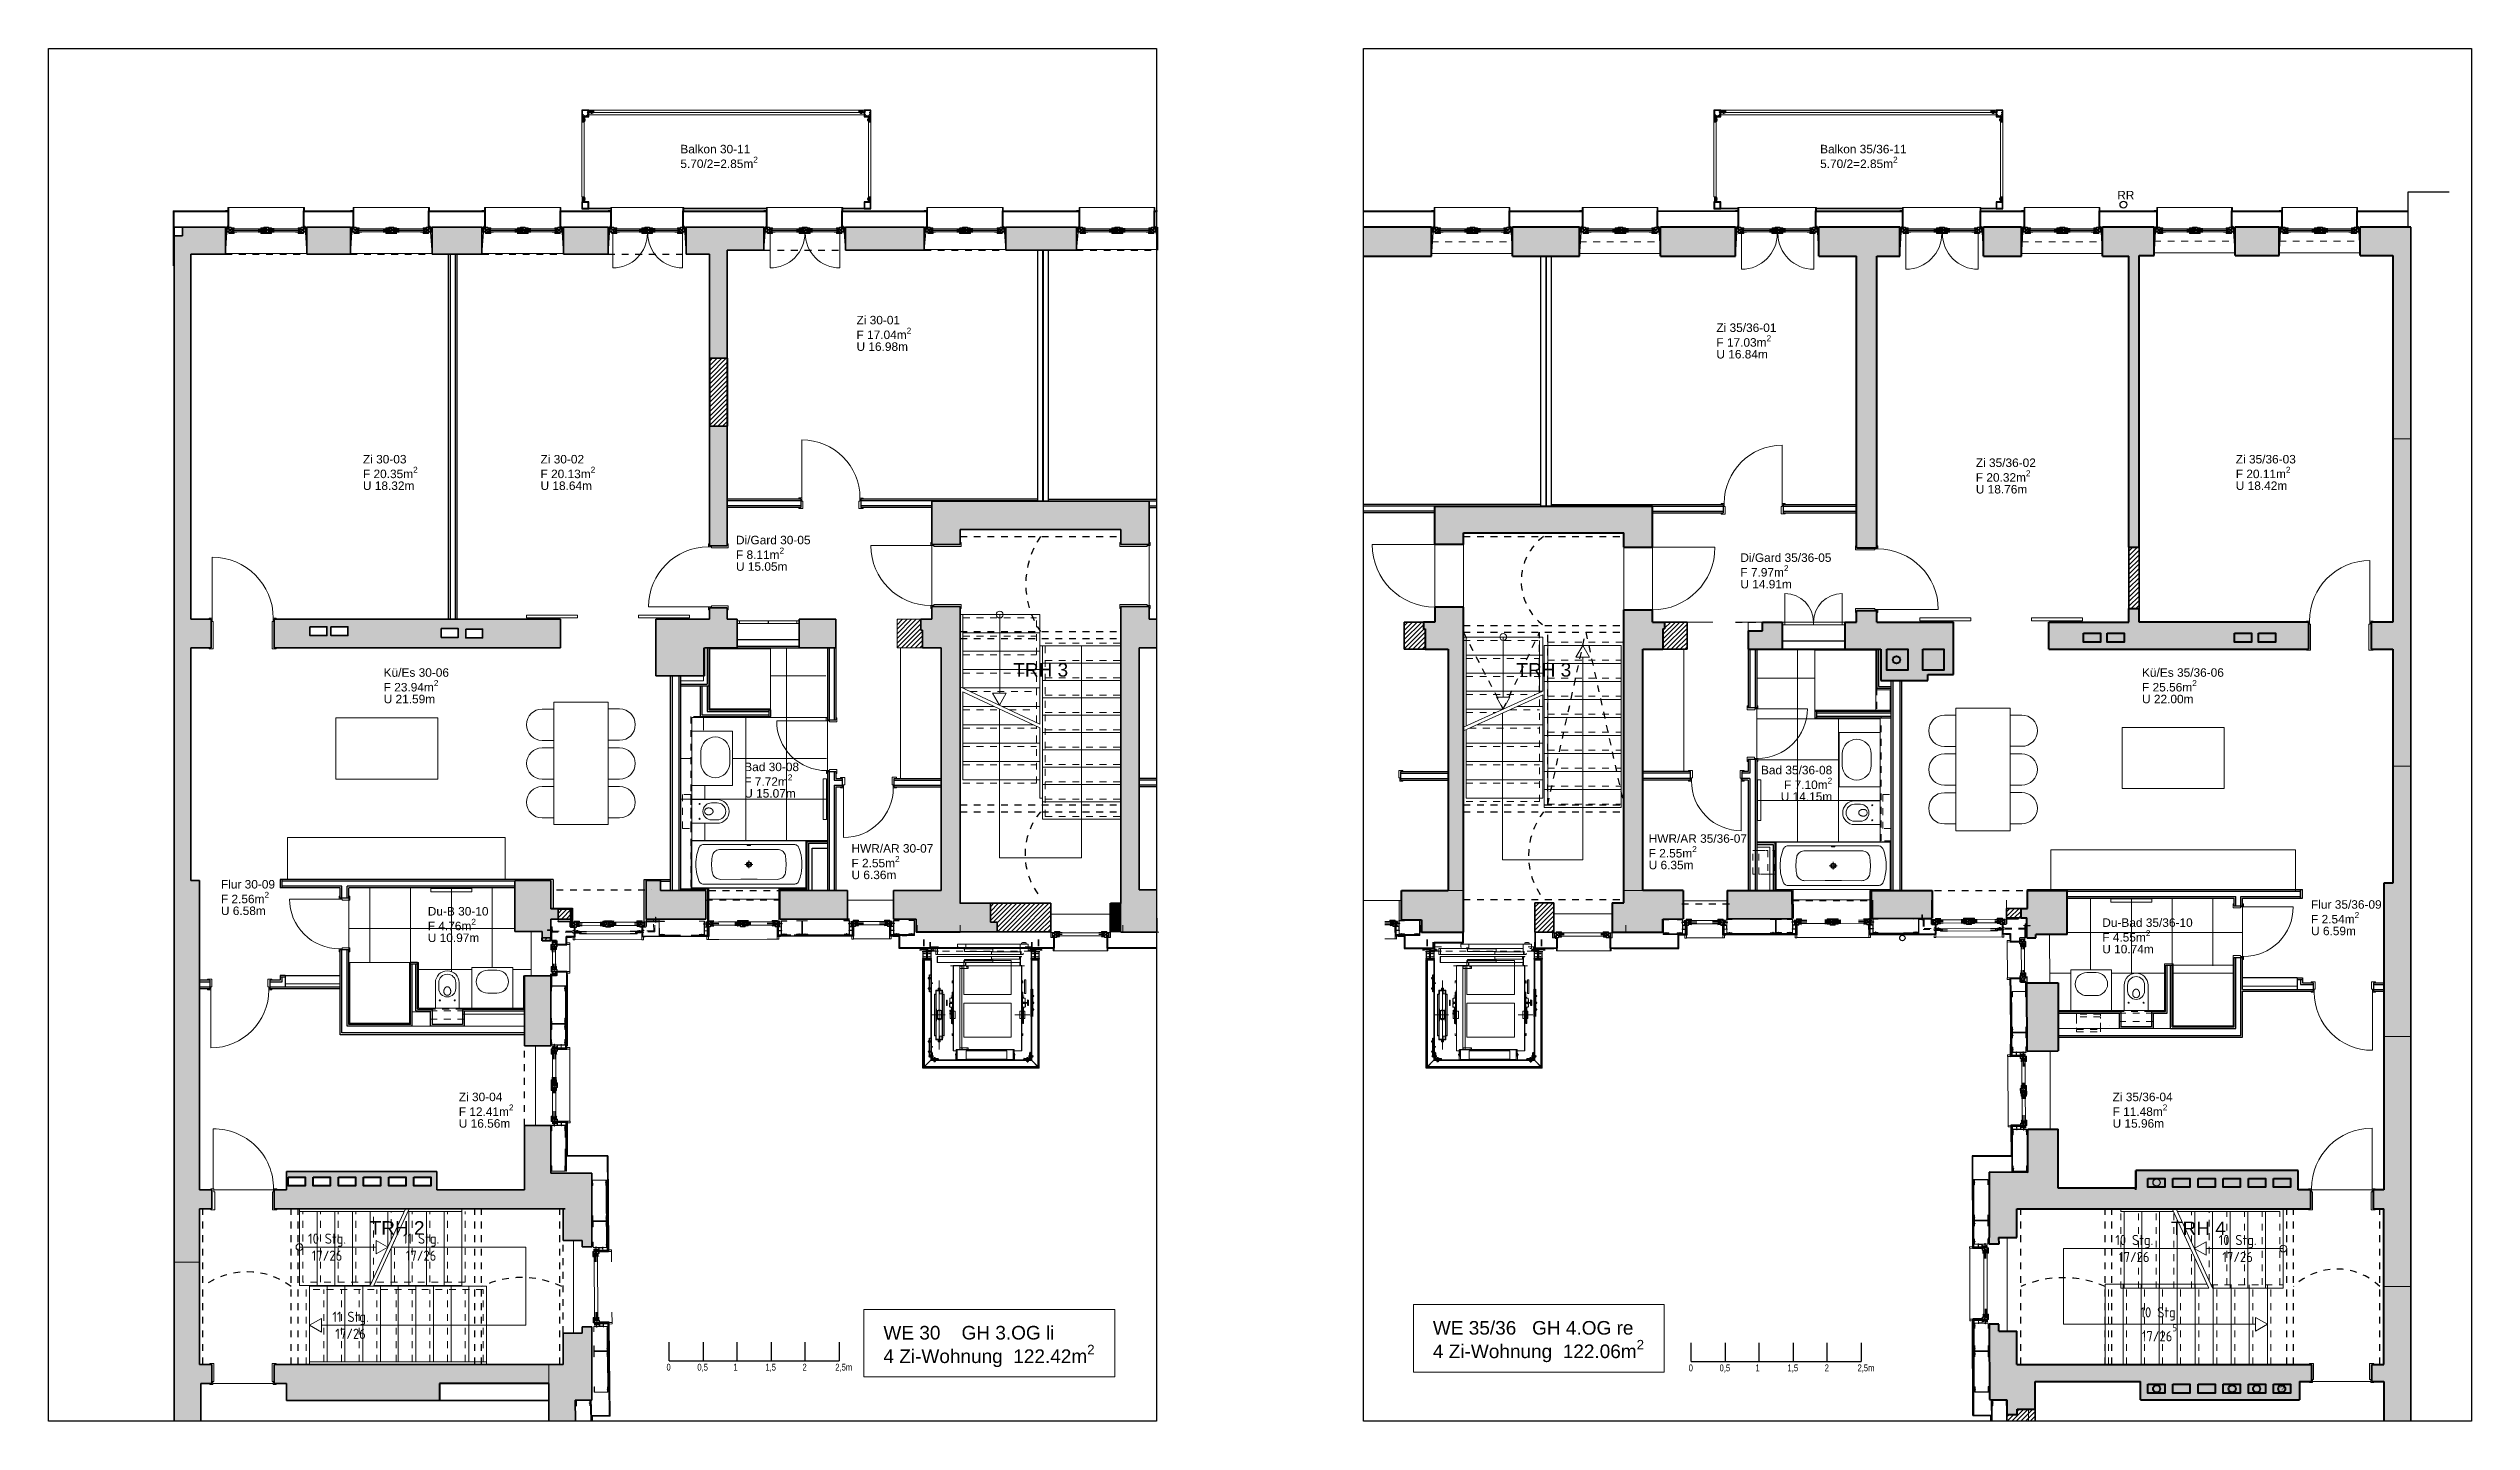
# Model space of a CAD drawing. Header units: metres. Extents: x 19 to 230, y -653 to -519.
# Drawn here: x 172.19 to 207.84, y -581.99 to -561.79 of the extents above; entities that cross this region are included whole.
import ezdxf

# ---------------------------------------------------------------- set-up
doc = ezdxf.new("R2010")
doc.units = ezdxf.units.M
doc.header["$LTSCALE"] = 0.0125
for name, pattern in [('Dash', [6.35, 3.175, -3.175]), ('DASHED2', [0.375, 0.25, -0.125]), ('HIDDEN', [0.375, 0.25, -0.125]), ('Punkt', [6.35, 0, -6.35]), ('Verdeckt', [9.525, 6.35, -3.175]), ('Verdeckt3', [9.525, 6.35, -3.175])]:
    doc.linetypes.add(name, pattern=pattern)
for name, color, linetype, lineweight in [('03Aussenhaut', 30, 'Continuous', 30), ('04Ansichtskanten', 4, 'Continuous', 15), ('05Fenster', 171, 'Continuous', 15), ('10Beschriftung', 141, 'Continuous', 15), ('A---MOEB-------', 8, 'Continuous', 13), ('Ansicht dünn', 181, 'Continuous', 13), ('Ansicht dünn2', 185, 'Continuous', 9), ('Ansichtskanten', 4, 'Continuous', 15), ('Aufzug', 65, 'Continuous', 13), ('Befestigung', 253, 'Continuous', 5), ('Beschriftung-Räume', 3, 'Continuous', 15), ('Entwässerungverdeckt', 8, 'DASHED2', 9), ('Fenster', 65, 'Continuous', 5), ('Fenster2', 161, 'Continuous', 5), ('Fensterraster', 44, 'Continuous', 15), ('Fliesen2', 251, 'Continuous', 9), ('Geländer', 65, 'Continuous', 13), ('Geländerbefestigung', 8, 'DASHED2', 13), ('geländerverdeckt', 251, 'DASHED2', 9), ('Glas', 151, 'Continuous', 13), ('Marki', 65, 'Continuous', 13), ('Moeb', 8, 'Continuous', 13), ('Platten', 2, 'Continuous', 15), ('PUTZ', 32, 'Continuous', 13), ('Sani', 8, 'Continuous', 13), ('StahlAnsicht', 202, 'Continuous', 13), ('Stahlbau', 5, 'Continuous', 30), ('Treppen', 8, 'Continuous', 13), ('Türen', 65, 'Continuous', 15), ('unten', 7, 'Verdeckt3', 15), ('UProfil', 153, 'Continuous', 20), ('verdeckt', 7, 'HIDDEN', 18), ('Verdeckt 2', 63, 'DASHED2', 13), ('Wände Bestand', 142, 'Continuous', 35), ('WändeBestand', 142, 'Continuous', 40)]:
    doc.layers.add(name, color=color, linetype=linetype, lineweight=lineweight)
for name, color, linetype in [('A---TEXTD100---', 7, 'Continuous'), ('Block GeländerH2', 241, 'Continuous'), ('Entwässerung', 215, 'Continuous'), ('oben', 7, 'Punkt'), ('Schachtgerüst', 142, 'Continuous')]:
    doc.layers.add(name, color=color, linetype=linetype)
for name, color, linetype, lineweight, true_color in [('Fliesen', 7, 'Continuous', 18, 0x875ef7), ('Fliesen1', 7, 'Continuous', 18, 0x0040ff), ('SchrBestand', 7, 'Continuous', 15, 0xc9c9c9), ('SchrWand neu', 7, 'Continuous', 18, 0x971402), ('Wände neu', 1, 'Continuous', 35, 0xff0000), ('WändeGK neu', 7, 'Continuous', 25, 0xdc5004), ('Wändeneu', 7, 'Continuous', 40, 0xf3261b)]:
    doc.layers.add(name, color=color, linetype=linetype, lineweight=lineweight, true_color=true_color)
doc.layers.add('Nachbar', color=7, linetype='Continuous', true_color=0x008000)
doc.layers.add('Stahl', color=7, linetype='Continuous', true_color=0x4d79ff)
doc.styles.add('Arial', font='arial.ttf')
doc.styles.add('ISOCP', font='isocp.shx')
pattern_1 = [(45, (-54.697344, -304.127954), (-0.0336759605, 0.0336759605), [])]

msp = doc.modelspace()

# ---------------------------------------------------------------- texts
at = {"layer": '10Beschriftung', "ltscale": 0.1, "insert": (202.624, -563.889), "char_height": 0.125, "width": 3.22431, "attachment_point": 1, "style": 'Arial'}
msp.add_mtext('RR', dxfattribs=at)
at = {"layer": 'A---TEXTD100---', "color": 7, "style": 'Arial', "width": 0.8}
for s, p in [('0', (181.285, -581.243)), ('0,5', (181.739, -581.243)), ('1', (182.268, -581.243)), ('1,5', (182.739, -581.243)), ('2', (183.285, -581.243)), ('2,5m', (183.768, -581.243)), ('0', (196.321, -581.253)), ('0,5', (196.775, -581.253)), ('1', (197.304, -581.253)), ('1,5', (197.775, -581.253)), ('2', (198.321, -581.253)), ('2,5m', (198.804, -581.253))]:
    msp.add_text(s, height=0.1, rotation=359.9984, dxfattribs=at).set_placement(p)
at = {"layer": 'Beschriftung-Räume', "ltscale": 0.1, "line_spacing_factor": 0.833333, "style": 'Arial'}
for s, insert, char_height, width, attachment_point in [('\\A1;Balkon 30-11\\P5.70/2=2.85m{\\H0.7x;\\S2^ ;}', (181.489, -563.212), 0.125, 2.26836, 1), ('\\A1;Balkon 35/36-11\\P5.70/2=2.85m{\\H0.7x;\\S2^ ;}', (198.254, -563.212), 0.125, 2.26836, 1), ('\\A1;Zi 30-01\\PF 17.04m{\\H0.7x;\\S2^ ;}\\PU 16.98m', (184.08, -565.728), 0.125, 2.26836, 1), ('\\A1;Zi 35/36-01\\PF 17.03m{\\H0.7x;\\S2^ ;}\\PU 16.84m', (196.728, -565.84), 0.125, 2.26836, 1), ('\\A1;Zi 30-03\\PF 20.35m{\\H0.7x;\\S2^ ;}\\PU 18.32m', (176.82, -567.774), 0.125, 2.26836, 1), ('\\A1;Zi 30-02\\PF 20.13m{\\H0.7x;\\S2^ ;}\\PU 18.64m', (179.432, -567.774), 0.125, 2.26836, 1), ('\\A1;Zi 35/36-03\\PF 20.11m{\\H0.7x;\\S2^ ;}\\PU 18.42m', (204.368, -567.774), 0.125, 2.26836, 1), ('\\A1;Zi 35/36-02\\PF 20.32m{\\H0.7x;\\S2^ ;}\\PU 18.76m', (200.544, -567.826), 0.125, 2.26836, 1), ('\\A1;Di/Gard 30-05\\PF 8.11m{\\H0.7x;\\S2^ ;}\\PU 15.05m', (182.307, -568.963), 0.125, 2.26836, 1), ('\\A1;Di/Gard 35/36-05\\PF 7.97m{\\H0.7x;\\S2^ ;}\\PU 14.91m', (197.081, -569.222), 0.125, 2.26836, 1), ('\\A1;Kü/Es 30-06\\PF 23.94m{\\H0.7x;\\S2^ ;}\\PU 21.59m', (177.125, -570.912), 0.125, 2.26836, 1), ('\\A1;TRH 3', (186.386, -570.835), 0.2, 2.26836, 1), ('\\A1;TRH 3', (193.786, -570.835), 0.2, 2.26836, 1), ('\\A1;Kü/Es 35/36-06\\PF 25.56m{\\H0.7x;\\S2^ ;}\\PU 22.00m', (202.989, -570.912), 0.125, 2.26836, 1), ('\\A1;Bad 30-08\\PF 7.72m{\\H0.7x;\\S2^ ;}\\PU 15.07m', (182.429, -572.3), 0.125, 2.26836, 1), ('\\A1;Bad 35/36-08\\PF 7.10m{\\H0.7x;\\S2^ ;}\\PU 14.15m', (198.432, -572.347), 0.125, 2.26836, 3), ('\\A1;HWR/AR 35/36-07\\PF 2.55m{\\H0.7x;\\S2^ ;}\\PU 6.35m', (195.732, -573.354), 0.125, 2.26836, 1), ('\\A1;HWR/AR 30-07\\PF 2.55m{\\H0.7x;\\S2^ ;}\\PU 6.36m', (184.006, -573.499), 0.125, 2.26836, 1), ('\\A1;Flur 30-09\\PF 2.56m{\\H0.7x;\\S2^ ;}\\PU 6.58m', (174.731, -574.027), 0.125, 2.26836, 1), ('\\A1;Du-B 30-10\\PF 4.76m{\\H0.7x;\\S2^ ;}\\PU 10.97m', (177.774, -574.424), 0.125, 2.26836, 1), ('\\A1;Flur 35/36-09\\PF 2.54m{\\H0.7x;\\S2^ ;}\\PU 6.59m', (205.475, -574.324), 0.125, 2.26836, 1), ('\\A1;Du-Bad 35/36-10\\PF 4.55m{\\H0.7x;\\S2^ ;}\\PU 10.74m', (202.404, -574.591), 0.125, 2.26836, 1), ('\\A1;Zi 30-04\\PF 12.41m{\\H0.7x;\\S2^ ;}\\PU 16.56m', (178.23, -577.155), 0.125, 2.26836, 1), ('\\A1;Zi 35/36-04\\PF 11.48m{\\H0.7x;\\S2^ ;}\\PU 15.96m', (202.556, -577.155), 0.125, 2.26836, 1), ('\\A1;TRH 2', (176.919, -579.045), 0.2, 2.26836, 1), ('\\A1;TRH 4', (203.415, -579.05), 0.2, 2.26836, 1), ('\\A1;WE 30    GH 3.OG li\\P4 Zi-Wohnung  122.42m{\\H0.7x;\\S2^ ;}', (184.476, -580.586), 0.2, 4.02282, 1), ('\\A1;WE 35/36   GH 4.OG re\\P4 Zi-Wohnung  122.06m{\\H0.7x;\\S2^ ;}', (192.558, -580.514), 0.2, 4.02282, 1)]:
    msp.add_mtext(s, dxfattribs=dict(at, insert=insert, char_height=char_height, width=width, attachment_point=attachment_point))
at = {"layer": 'Treppen', "char_height": 0.15, "width": 2.1459, "attachment_point": 5, "style": 'ISOCP'}
for s, insert in [('10 Stg.\\P17/26', (176.292, -579.427)), ('11 Stg.\\P17/26', (177.675, -579.427)), ('10 Stg.\\P17/26', (202.875, -579.447)), ('10 Stg.\\P17/26', (204.395, -579.447)), ('11 Stg.\\P17/26', (176.638, -580.577)), ('10 Stg.\\P17/26{\\A1;\\H0.7x;\\S5^ ;}', (203.245, -580.562))]:
    msp.add_mtext(s, dxfattribs=dict(at, insert=insert))
at = {"layer": 'WändeBestand', "style": 'Arial', "width": 0.8}
msp.add_text('?', height=0.08, rotation=359.9984, dxfattribs=at).set_placement((205.02, -581.55))

# ---------------------------------------------------------------- blocks, each defined once
blk = doc.blocks.new('SferoWC AnsO 1VSF54RECO00')
at = {"layer": 'Sani', "linetype": 'Continuous'}
for p, q in [((0, -172), (0, 172)), ((3, 175), (375, 175)), ((290, 125), (375, 125)), ((3, -175), (375, -175)), ((290, -125), (375, -125))]:
    blk.add_line(p, q, dxfattribs=at)
for points in [[(228, 48), (227, 48), (225, 47), (223, 47), (222, 46), (220, 45), (218, 45), (217, 44), (215, 43), (214, 42), (212, 41), (211, 40), (209, 39), (208, 38), (206, 37), (205, 36), (204, 35), (202, 33), (201, 32), (200, 30), (199, 29), (198, 27), (197, 26), (196, 24), (195, 22), (194, 20)], [(259, 49), (257, 49), (255, 50), (253, 50), (250, 50), (248, 50), (246, 50), (244, 50), (242, 50), (239, 50), (237, 50), (235, 49), (233, 49), (231, 49), (228, 48)], [(271, 47), (272, 47), (274, 46), (275, 46), (277, 45), (278, 45), (280, 44), (281, 43), (283, 43), (284, 42), (286, 41), (287, 41), (288, 40), (290, 39), (291, 38), (292, 37), (294, 36), (295, 35), (296, 34), (298, 33), (299, 32), (300, 31), (301, 30), (302, 29), (303, 28), (305, 27), (306, 25), (307, 24), (308, 23), (308, 21), (309, 20), (310, 19), (311, 17), (312, 16), (312, 14), (313, 13), (313, 11), (313, 10), (314, 8), (314, 6), (314, 5), (314, 3), (314, 2), (314, 0)], [(271, -47), (272, -47), (274, -46), (275, -46), (277, -45), (278, -45), (280, -44), (281, -43), (283, -43), (284, -42), (286, -41), (287, -41), (288, -40), (290, -39), (291, -38), (292, -37), (294, -36), (295, -35), (296, -34), (298, -33), (299, -32), (300, -31), (301, -30), (302, -29), (303, -28), (305, -27), (306, -25), (307, -24), (308, -23), (308, -21), (309, -20), (310, -19), (311, -17), (312, -16), (312, -14), (313, -13), (313, -11), (313, -10), (314, -8), (314, -6), (314, -5), (314, -3), (314, -2), (314, 0)], [(228, -48), (227, -48), (225, -47), (223, -47), (222, -46), (220, -45), (218, -45), (217, -44), (215, -43), (214, -42), (212, -41), (211, -40), (209, -39), (208, -38), (206, -37), (205, -36), (204, -35), (202, -33), (201, -32), (200, -30), (199, -29), (198, -27), (197, -26), (196, -24), (195, -22), (194, -20)], [(259, -49), (257, -49), (255, -50), (253, -50), (250, -50), (248, -50), (246, -50), (244, -50), (242, -50), (239, -50), (237, -50), (235, -49), (233, -49), (231, -49), (228, -48)]]:
    blk.add_lwpolyline(points, dxfattribs=at)
for centre in [(115, 110), (115, -110)]:
    blk.add_circle(centre, 7.75, dxfattribs=at)
for centre, radius, start, end in [((3, 172), 3, 90, 180), ((290, 0), 125, 90, 270), ((239, 0), 49.5, 155.7019, 180.0159), ((239, 0), 49.5, 179.9841, 204.2981), ((250, -34), 84.2, 75.8595, 83.944), ((375, 0), 175, 270, 90), ((375, 0), 125, 270, 90), ((3, -172), 3, 180, 270), ((250, 34), 84.2, 276.056, 284.1405)]:
    blk.add_arc(centre, radius, start, end, dxfattribs=at)
blk = doc.blocks.new('LaufenProAnsO')
at = {"layer": 'Sani'}
for points in [[(-781, -375), (-780, -325), (-775, -276), (-767, -226), (-761, -198), (-754, -169), (-746, -141), (-736, -113)], [(-736, -113), (-730, -100), (-723, -89), (-713, -79), (-702, -71), (-694, -67), (-686, -64), (-678, -61), (-669, -60), (-660, -60)], [(-660, -60), (0, -60)], [(660, -60), (-660, -60)], [(-415, -137), (-434, -138), (-453, -143), (-471, -150), (-488, -160), (-503, -172), (-515, -187), (-525, -203), (-533, -220), (-537, -239), (-540, -255), (-544, -289), (-546, -322), (-548, -349), (-548, -375)], [(-120, -139), (-415, -137)], [(-120, -139), (14, -139), (120, -139)], [(0, -435), (0, -375), (0, -315)], [(415, -137), (120, -139)], [(415, -137), (434, -138), (453, -143), (470, -150), (487, -159), (502, -171), (515, -186), (525, -202), (533, -220), (537, -239), (540, -255), (544, -289), (546, -322), (548, -349), (548, -375)], [(736, -113), (733, -105), (728, -97), (723, -89), (716, -82), (709, -76), (702, -71), (691, -66), (679, -62), (676, -61), (673, -61), (670, -60), (667, -60), (664, -60), (660, -60)], [(736, -113), (748, -149), (758, -185), (766, -221), (773, -258), (777, -297), (780, -336), (781, -375)], [(-781, -375), (-780, -425), (-775, -474), (-767, -524), (-761, -552), (-754, -581), (-746, -609), (-736, -637)], [(-736, -637), (-730, -650), (-723, -661), (-713, -671), (-702, -679), (-694, -683), (-686, -686), (-678, -689), (-669, -690), (-660, -690)], [(-660, -690), (0, -690)], [(660, -690), (-660, -690)], [(-415, -613), (-434, -612), (-453, -607), (-471, -600), (-488, -590), (-503, -578), (-515, -563), (-525, -547), (-533, -530), (-537, -511), (-540, -495), (-544, -461), (-546, -428), (-548, -401), (-548, -375)], [(-120, -611), (-415, -613)], [(-120, -611), (14, -611), (120, -611)], [(-60, -375), (0, -375), (60, -375)], [(0, -673), (3, -673), (6, -673), (9, -674), (12, -674), (15, -674), (17, -674), (19, -675), (21, -675), (23, -676), (24, -676), (25, -677), (26, -677), (26, -678), (26, -678), (26, -679), (25, -679), (24, -680), (23, -680), (21, -681), (19, -681), (17, -682), (15, -682), (12, -682), (9, -682), (6, -683), (3, -683), (0, -683), (-3, -683), (-6, -683), (-9, -682), (-11, -682), (-14, -682), (-16, -682), (-19, -681), (-21, -681), (-22, -680), (-24, -680), (-25, -679), (-25, -679), (-26, -678), (-26, -678), (-25, -677), (-25, -677), (-24, -676), (-22, -676), (-21, -675), (-19, -675), (-16, -674), (-14, -674), (-11, -674), (-9, -674), (-6, -673), (-3, -673), (0, -673)], [(415, -613), (120, -611)], [(548, -375), (548, -401), (546, -428), (544, -461), (540, -495), (537, -511), (533, -530), (525, -548), (515, -564), (502, -579), (487, -591), (470, -600), (453, -607), (434, -612), (415, -613)], [(736, -637), (733, -645), (728, -653), (723, -661), (716, -668), (709, -674), (702, -679), (691, -684), (679, -688), (676, -689), (673, -689), (670, -690), (667, -690), (664, -690), (660, -690)], [(736, -637), (748, -601), (758, -565), (766, -529), (773, -492), (777, -453), (780, -414), (781, -375)]]:
    blk.add_lwpolyline(points, dxfattribs=at)
for points, knots in [([(-825, -750), (-833, -750), (-840, -747), (-845, -741), (-848, -736), (-850, -731), (-850, -725), (-850, -725), (-850, -25), (-850, -25), (-850, -17), (-847, -10), (-841, -5), (-836, -2), (-831, 0), (-825, 0), (-825, 0), (825, 0), (825, 0), (833, 0), (840, -3), (845, -9), (848, -14), (850, -19), (850, -25), (850, -25), (850, -725), (850, -725), (850, -733), (847, -740), (841, -745), (836, -748), (831, -750), (825, -750), (825, -750), (-825, -750), (-825, -750)], [0, 0, 0, 0, 1, 1, 1, 2, 2, 2, 3, 3, 3, 4, 4, 4, 5, 5, 5, 6, 6, 6, 7, 7, 7, 8, 8, 8, 9, 9, 9, 10, 10, 10, 11, 11, 11, 12, 12, 12, 12]), ([(40, -375), (40, -353), (22, -335), (0, -335), (-22, -335), (-40, -353), (-40, -375), (-40, -397), (-22, -415), (0, -415), (22, -415), (40, -397), (40, -375)], [0, 0, 0, 0, 1, 1, 1, 2, 2, 2, 3, 3, 3, 4, 4, 4, 4]), ([(26, -375), (26, -368), (23, -361), (18, -357), (14, -352), (7, -349), (0, -349), (-7, -349), (-14, -352), (-18, -357), (-23, -361), (-26, -368), (-26, -375), (-26, -382), (-23, -389), (-18, -393), (-14, -398), (-7, -401), (0, -401), (7, -401), (14, -398), (18, -393), (23, -389), (26, -382), (26, -375)], [0, 0, 0, 0, 1, 1, 1, 2, 2, 2, 3, 3, 3, 4, 4, 4, 5, 5, 5, 6, 6, 6, 7, 7, 7, 8, 8, 8, 8])]:
    blk.add_open_spline(points, degree=3, knots=knots, dxfattribs=at)
blk = doc.blocks.new('Hol18 Schnitt hor Stulp')
at = {"layer": 'Fenster', "lineweight": -3}
for p, q in [((-0.000118, -0.000025), (-0.000061, -0.000025)), ((-0.000061, -0.000029), (-0.000118, -0.000029)), ((-0.000118, -0.000029), (-0.000074, -0.000029)), ((-0.000074, -0.000047), (-0.000118, -0.000047)), ((-0.000118, -0.000047), (-0.000061, -0.000047)), ((-0.000061, -0.000051), (-0.000118, -0.000051)), ((-0.000118, -0.000051), (-0.000074, -0.000051)), ((-0.000074, -0.000069), (-0.000118, -0.000069)), ((-0.000118, -0.000069), (-0.000061, -0.000069)), ((-0.000061, -0.000072), (-0.000118, -0.000072)), ((-0.000074, -0.000047), (-0.000074, -0.000029)), ((-0.000074, -0.000029), (-0.000068, -0.000029)), ((-0.000074, -0.000029), (-0.000074, -0.000047)), ((-0.000068, -0.000047), (-0.000074, -0.000047)), ((-0.000074, -0.000069), (-0.000074, -0.000051)), ((-0.000074, -0.000051), (-0.000068, -0.000051)), ((-0.000074, -0.000051), (-0.000074, -0.000069)), ((-0.000068, -0.000069), (-0.000074, -0.000069)), ((-0.000073, -0.000045), (-0.000073, -0.00003)), ((-0.000073, -0.00003), (-0.000068, -0.00003)), ((-0.000068, -0.000045), (-0.000073, -0.000045)), ((-0.000073, -0.000067), (-0.000073, -0.000052)), ((-0.000073, -0.000052), (-0.000068, -0.000052)), ((-0.000068, -0.000067), (-0.000073, -0.000067)), ((-0.000068, -0.000029), (-0.000065, -0.000032)), ((-0.000065, -0.000032), (-0.000068, -0.000029)), ((-0.000068, -0.000029), (-0.000061, -0.000029)), ((-0.000068, -0.00003), (-0.000066, -0.000032)), ((-0.000066, -0.000043), (-0.000068, -0.000045)), ((-0.000065, -0.000044), (-0.000068, -0.000047)), ((-0.000068, -0.000047), (-0.000065, -0.000044)), ((-0.000061, -0.000047), (-0.000068, -0.000047)), ((-0.000068, -0.000051), (-0.000065, -0.000053)), ((-0.000065, -0.000053), (-0.000068, -0.000051)), ((-0.000068, -0.000051), (-0.000061, -0.000051)), ((-0.000068, -0.000052), (-0.000066, -0.000054)), ((-0.000066, -0.000065), (-0.000068, -0.000067)), ((-0.000065, -0.000066), (-0.000068, -0.000069)), ((-0.000068, -0.000069), (-0.000065, -0.000066)), ((-0.000061, -0.000069), (-0.000068, -0.000069)), ((-0.000066, -0.000032), (-0.000066, -0.000043)), ((-0.000066, -0.000054), (-0.000066, -0.000065)), ((-0.000065, -0.000032), (-0.000065, -0.000044)), ((-0.000065, -0.000044), (-0.000065, -0.000032)), ((-0.000065, -0.000053), (-0.000065, -0.000066)), ((-0.000065, -0.000066), (-0.000065, -0.000053)), ((-0.000061, -0.000025), (-0.000061, -0.000029)), ((-0.000061, -0.000029), (-0.000061, -0.000047)), ((-0.000061, -0.000047), (-0.000061, -0.000051)), ((-0.000061, -0.000051), (-0.000061, -0.000069)), ((-0.000061, -0.000069), (-0.000061, -0.000072)), ((0.000117, -0.000025), (0.000061, -0.000025)), ((0.000061, -0.000025), (0.000061, -0.000029)), ((0.000061, -0.000029), (0.000117, -0.000029)), ((0.000061, -0.000029), (0.000061, -0.000047)), ((0.000067, -0.000029), (0.000061, -0.000029)), ((0.000061, -0.000047), (0.000067, -0.000047)), ((0.000117, -0.000047), (0.000061, -0.000047)), ((0.000061, -0.000047), (0.000061, -0.000051)), ((0.000061, -0.000051), (0.000117, -0.000051)), ((0.000061, -0.000051), (0.000061, -0.000069)), ((0.000067, -0.000051), (0.000061, -0.000051)), ((0.000061, -0.000069), (0.000067, -0.000069)), ((0.000117, -0.000069), (0.000061, -0.000069)), ((0.000061, -0.000069), (0.000061, -0.000072)), ((0.000061, -0.000072), (0.000117, -0.000072)), ((0.000067, -0.000029), (0.000064, -0.000032)), ((0.000064, -0.000032), (0.000067, -0.000029)), ((0.000064, -0.000032), (0.000064, -0.000044)), ((0.000064, -0.000044), (0.000064, -0.000032)), ((0.000064, -0.000044), (0.000067, -0.000047)), ((0.000067, -0.000047), (0.000064, -0.000044)), ((0.000067, -0.000051), (0.000064, -0.000053)), ((0.000064, -0.000053), (0.000067, -0.000051)), ((0.000064, -0.000053), (0.000064, -0.000066)), ((0.000064, -0.000066), (0.000064, -0.000053)), ((0.000064, -0.000066), (0.000067, -0.000069)), ((0.000067, -0.000069), (0.000064, -0.000066)), ((0.000068, -0.00003), (0.000065, -0.000032)), ((0.000065, -0.000032), (0.000065, -0.000043)), ((0.000065, -0.000043), (0.000068, -0.000045)), ((0.000068, -0.000052), (0.000065, -0.000054)), ((0.000065, -0.000054), (0.000065, -0.000065)), ((0.000065, -0.000065), (0.000068, -0.000067)), ((0.000074, -0.000029), (0.000067, -0.000029)), ((0.000067, -0.000047), (0.000074, -0.000047)), ((0.000074, -0.000051), (0.000067, -0.000051)), ((0.000067, -0.000069), (0.000074, -0.000069)), ((0.000073, -0.00003), (0.000068, -0.00003)), ((0.000068, -0.000045), (0.000073, -0.000045)), ((0.000073, -0.000052), (0.000068, -0.000052)), ((0.000068, -0.000067), (0.000073, -0.000067)), ((0.000073, -0.000045), (0.000073, -0.00003)), ((0.000073, -0.000067), (0.000073, -0.000052)), ((0.000074, -0.000047), (0.000074, -0.000029)), ((0.000117, -0.000029), (0.000074, -0.000029)), ((0.000074, -0.000029), (0.000074, -0.000047)), ((0.000074, -0.000047), (0.000117, -0.000047)), ((0.000074, -0.000069), (0.000074, -0.000051)), ((0.000117, -0.000051), (0.000074, -0.000051)), ((0.000074, -0.000051), (0.000074, -0.000069)), ((0.000074, -0.000069), (0.000117, -0.000069))]:
    blk.add_line(p, q, dxfattribs=at)
at = {"layer": 'Fenster2'}
for p, q in [((0.000033, 0), (-0.000033, 0)), ((-0.000077, -0.000025), (-0.000081, -0.000025)), ((-0.00008, -0.000076), (-0.000078, -0.000076)), ((-0.00008, -0.000076), (-0.000077, -0.000076)), ((-0.00008, -0.000092), (-0.00008, -0.000076)), ((-0.000057, -0.000092), (-0.00008, -0.000092)), ((-0.000079, -0.00002), (-0.000079, -0.000014)), ((-0.000079, -0.000021), (-0.000079, -0.00002)), ((-0.000077, -0.000022), (-0.000079, -0.000022)), ((-0.000079, -0.000023), (-0.000079, -0.000022)), ((-0.000079, -0.000022), (-0.000074, -0.000022)), ((-0.000079, -0.000022), (-0.000079, -0.000022)), ((-0.000077, -0.000024), (-0.000079, -0.000024)), ((-0.000075, -0.000074), (-0.000079, -0.000074)), ((-0.000077, -0.000017), (-0.000078, -0.000019)), ((-0.000078, -0.00002), (-0.000078, -0.00002)), ((-0.000078, -0.000022), (-0.000077, -0.000022)), ((-0.000077, -0.000077), (-0.000078, -0.000077)), ((-0.000079, -0.000077), (-0.000079, -0.000079)), ((-0.000078, -0.00008), (-0.000073, -0.00008)), ((-0.000078, -0.000081), (-0.000072, -0.000081)), ((-0.000079, -0.00009), (-0.000079, -0.000082)), ((-0.000059, -0.00009), (-0.000078, -0.00009)), ((-0.000077, -0.000013), (-0.000031, -0.000013)), ((-0.000077, -0.00002), (-0.000076, -0.000019)), ((-0.000077, -0.00002), (-0.000077, -0.00002)), ((-0.000077, -0.000021), (-0.000076, -0.000021)), ((-0.000077, -0.000076), (-0.000077, -0.000077)), ((-0.000077, -0.000076), (-0.000077, -0.000076)), ((-0.000077, -0.000077), (-0.000078, -0.000077)), ((-0.000078, -0.000078), (-0.000077, -0.000078)), ((-0.000076, -0.000016), (-0.000076, -0.000016)), ((-0.000076, -0.000019), (-0.000075, -0.000019)), ((-0.000076, -0.000021), (-0.000076, -0.00002)), ((-0.000077, -0.000022), (-0.000077, -0.00002)), ((-0.000076, -0.000021), (-0.000076, -0.000021)), ((-0.000072, -0.000019), (-0.000075, -0.000016)), ((-0.000075, -0.000019), (-0.000074, -0.000019)), ((-0.000074, -0.000022), (-0.000075, -0.000022)), ((-0.000074, -0.000073), (-0.000075, -0.000074)), ((-0.000074, -0.000019), (-0.000073, -0.00002)), ((-0.000074, -0.00002), (-0.000074, -0.000021)), ((-0.000074, -0.000021), (-0.000074, -0.000021)), ((-0.000074, -0.000021), (-0.000073, -0.000021)), ((-0.000074, -0.000076), (-0.000072, -0.000076)), ((-0.000074, -0.000076), (-0.000073, -0.000076)), ((-0.000073, -0.000077), (-0.000074, -0.000077)), ((-0.000074, -0.000077), (-0.000074, -0.000076)), ((-0.000074, -0.000077), (-0.000074, -0.000077)), ((-0.000074, -0.000076), (-0.000074, -0.000076)), ((-0.000074, -0.000078), (-0.000074, -0.000078)), ((-0.000071, -0.000018), (-0.000073, -0.000016)), ((-0.000073, -0.00002), (-0.000073, -0.00002)), ((-0.000073, -0.00002), (-0.000073, -0.000022)), ((-0.000072, -0.000022), (-0.000073, -0.000022)), ((-0.000073, -0.000022), (-0.000073, -0.000022)), ((-0.000073, -0.000023), (-0.000073, -0.000022)), ((-0.000073, -0.000022), (-0.000073, -0.000022)), ((-0.000073, -0.000022), (-0.000073, -0.000022)), ((-0.000073, -0.000022), (-0.000073, -0.000022)), ((-0.000073, -0.000075), (-0.000073, -0.000073)), ((-0.000073, -0.000079), (-0.000073, -0.000077)), ((-0.000072, -0.000015), (-0.000053, -0.000015)), ((-0.000072, -0.00002), (-0.000072, -0.00002)), ((-0.000072, -0.000022), (-0.000072, -0.000022)), ((-0.000072, -0.000023), (-0.000072, -0.000022)), ((-0.000072, -0.000022), (-0.000072, -0.000022)), ((-0.000072, -0.000022), (-0.000072, -0.000023)), ((-0.000072, -0.000024), (-0.000071, -0.000024)), ((-0.000071, -0.000024), (-0.000072, -0.000024)), ((-0.00006, -0.000023), (-0.000071, -0.000023)), ((-0.000071, -0.000024), (-0.000066, -0.000024)), ((-0.000066, -0.000025), (-0.000071, -0.000025)), ((-0.000071, -0.000076), (-0.000071, -0.00008)), ((-0.000071, -0.00008), (-0.000059, -0.00008)), ((-0.000071, -0.000082), (-0.000059, -0.000082)), ((-0.00007, -0.00002), (-0.00007, -0.00002)), ((-0.00006, -0.000021), (-0.00007, -0.000021)), ((-0.000066, -0.000024), (-0.000066, -0.000024)), ((-0.000057, -0.000024), (-0.00006, -0.000023)), ((-0.000054, -0.000024), (-0.000059, -0.000021)), ((-0.000056, -0.000079), (-0.000058, -0.000078)), ((-0.000058, -0.000078), (-0.000057, -0.000079)), ((-0.000058, -0.000082), (-0.000058, -0.000089)), ((-0.000058, -0.000089), (-0.000058, -0.00009)), ((-0.000057, -0.000026), (-0.000057, -0.000025)), ((-0.000056, -0.000026), (-0.000057, -0.000026)), ((-0.000057, -0.00008), (-0.000057, -0.00008)), ((-0.000057, -0.000082), (-0.000057, -0.000087)), ((-0.000057, -0.000089), (-0.000056, -0.000091)), ((-0.000055, -0.000026), (-0.000056, -0.000025)), ((-0.000056, -0.000026), (-0.000056, -0.000026)), ((-0.000056, -0.000079), (-0.000056, -0.000036)), ((-0.000056, -0.000036), (-0.000055, -0.000037)), ((-0.000056, -0.000079), (-0.000056, -0.000079)), ((-0.000056, -0.000083), (-0.000056, -0.00008)), ((-0.000056, -0.000081), (-0.000056, -0.00008)), ((-0.000056, -0.000081), (-0.000056, -0.000081)), ((-0.000053, -0.000084), (-0.000056, -0.000083)), ((-0.000056, -0.000087), (-0.000055, -0.000087)), ((-0.000055, -0.000089), (-0.000056, -0.000089)), ((-0.000056, -0.000092), (-0.000056, -0.000089)), ((-0.000056, -0.000089), (-0.000054, -0.000089)), ((-0.000004, -0.000093), (-0.000056, -0.000093)), ((-0.000055, -0.000087), (-0.000051, -0.000085)), ((-0.000054, -0.000037), (-0.000054, -0.000027)), ((-0.000054, -0.000039), (-0.000026, -0.000039)), ((-0.000054, -0.000081), (-0.000054, -0.00004)), ((-0.000054, -0.000082), (-0.000054, -0.000082)), ((-0.000051, -0.000087), (-0.000054, -0.000088)), ((-0.000054, -0.000089), (-0.000054, -0.00009)), ((-0.000053, -0.000016), (-0.000053, -0.000024)), ((-0.000053, -0.000073), (-0.000053, -0.000044)), ((-0.000052, -0.000084), (-0.000053, -0.000084)), ((-0.000053, -0.00009), (-0.00005, -0.00009)), ((-0.000052, -0.000015), (-0.000036, -0.000015)), ((-0.000052, -0.000028), (-0.000052, -0.000016)), ((-0.000052, -0.000037), (-0.000052, -0.000031)), ((-0.000036, -0.000038), (-0.000052, -0.000038)), ((-0.000036, -0.000025), (-0.000052, -0.000028)), ((-0.000051, -0.000029), (-0.000036, -0.000026)), ((-0.000036, -0.000035), (-0.000051, -0.00003)), ((-0.000051, -0.000031), (-0.000036, -0.000036)), ((-0.000051, -0.000044), (-0.000051, -0.000073)), ((-0.000049, -0.00008), (-0.000051, -0.00008)), ((-0.000049, -0.000082), (-0.000051, -0.000082)), ((-0.000051, -0.000082), (-0.000051, -0.000084)), ((-0.000051, -0.000085), (-0.000051, -0.000083)), ((-0.000051, -0.000083), (-0.00005, -0.000083)), ((-0.00005, -0.000041), (-0.000029, -0.000041)), ((-0.000029, -0.000043), (-0.00005, -0.000043)), ((-0.00005, -0.000074), (-0.000026, -0.000074)), ((-0.000026, -0.000076), (-0.00005, -0.000076)), ((-0.000049, -0.000089), (-0.000049, -0.000082)), ((-0.000049, -0.000084), (-0.000049, -0.000085)), ((-0.000048, -0.000077), (-0.000048, -0.000079)), ((-0.000047, -0.00008), (-0.000047, -0.000077)), ((-0.000047, -0.000077), (-0.000047, -0.000077)), ((-0.000047, -0.000084), (-0.000047, -0.000082)), ((-0.000047, -0.000089), (-0.000047, -0.000086)), ((-0.000026, -0.00008), (-0.000046, -0.000081)), ((-0.000046, -0.000082), (-0.000026, -0.000081)), ((-0.000026, -0.000085), (-0.000046, -0.000085)), ((-0.000046, -0.000086), (-0.000026, -0.000086)), ((-0.000026, -0.00009), (-0.000046, -0.00009)), ((-0.000038, -0.000061), (-0.000039, -0.000061)), ((-0.000039, -0.000061), (-0.000039, -0.000062)), ((-0.000039, -0.000062), (-0.000038, -0.000062)), ((-0.000038, -0.000064), (-0.000039, -0.000064)), ((-0.000039, -0.000064), (-0.000039, -0.000065)), ((-0.000039, -0.000065), (-0.000038, -0.000065)), ((-0.000038, -0.000063), (-0.000038, -0.000064)), ((-0.000037, -0.000057), (-0.000037, -0.00006)), ((-0.000037, -0.000066), (-0.000037, -0.000069)), ((-0.000035, -0.000002), (-0.000036, -0.000012)), ((-0.000036, -0.000012), (-0.000036, -0.000012)), ((-0.000036, -0.000013), (-0.000031, -0.000012)), ((-0.000036, -0.000016), (-0.000036, -0.000025)), ((-0.000036, -0.000026), (-0.000036, -0.000035)), ((-0.000035, -0.000054), (-0.000036, -0.000055)), ((-0.000036, -0.000071), (-0.000035, -0.000072)), ((-0.000034, -0.000055), (-0.000035, -0.000057)), ((-0.000035, -0.000057), (-0.000035, -0.000063)), ((-0.000035, -0.000063), (-0.000035, -0.000069)), ((-0.000035, -0.000069), (-0.000034, -0.000071)), ((-0.000034, -0.000015), (-0.000034, -0.000025)), ((-0.000034, -0.000027), (-0.000034, -0.000037)), ((-0.000033, -0.000003), (-0.000033, -0.000009)), ((-0.000033, -0.00001), (-0.000029, -0.000009)), ((-0.000031, -0.000015), (-0.000033, -0.000015)), ((-0.000033, -0.000025), (-0.00003, -0.000025)), ((-0.000031, -0.000026), (-0.000033, -0.000026)), ((-0.000032, -0.000027), (-0.000033, -0.000028)), ((-0.000033, -0.000029), (-0.000033, -0.000029)), ((-0.000033, -0.000029), (-0.000022, -0.000029)), ((-0.000033, -0.000037), (-0.000024, -0.000037)), ((-0.000026, -0.000053), (-0.000033, -0.000053)), ((-0.000028, -0.000055), (-0.000033, -0.000055)), ((-0.000033, -0.000071), (-0.000028, -0.000071)), ((-0.000033, -0.000073), (-0.000026, -0.000073)), ((0.000029, -0.000003), (-0.000032, -0.000003)), ((-0.000029, -0.000056), (-0.000032, -0.000057)), ((-0.000031, -0.000028), (-0.000031, -0.000027)), ((-0.000031, -0.000027), (-0.000031, -0.000027)), ((-0.000021, -0.000028), (-0.000031, -0.000028)), ((-0.000031, -0.000058), (-0.00003, -0.000057)), ((-0.00003, -0.000012), (-0.00003, -0.000016)), ((-0.00003, -0.000013), (-0.00003, -0.000015)), ((-0.00003, -0.000017), (-0.000021, -0.000017)), ((-0.000029, -0.000026), (-0.00003, -0.000027)), ((-0.00003, -0.000027), (-0.00003, -0.000027)), ((-0.000029, -0.000009), (0.000016, -0.000009)), ((-0.000029, -0.000025), (-0.000029, -0.000026)), ((-0.000027, -0.000057), (-0.000029, -0.000056)), ((-0.000029, -0.000057), (-0.000028, -0.000058)), ((0.000015, -0.00001), (-0.000028, -0.00001)), ((-0.000028, -0.00001), (-0.000028, -0.000014)), ((-0.000028, -0.000015), (-0.000021, -0.000015)), ((-0.000028, -0.000052), (-0.000028, -0.000044)), ((-0.000026, -0.000052), (-0.000028, -0.000052)), ((-0.000028, -0.000057), (-0.000028, -0.000055)), ((-0.000028, -0.000071), (-0.000028, -0.000069)), ((-0.000021, -0.000057), (-0.000027, -0.000057)), ((-0.000026, -0.000057), (-0.000027, -0.000057)), ((-0.000027, -0.000059), (-0.000021, -0.000059)), ((-0.000027, -0.000069), (-0.000026, -0.000069)), ((-0.000026, -0.000044), (-0.000026, -0.000052)), ((-0.000026, -0.000055), (-0.000026, -0.000057)), ((-0.000026, -0.000069), (-0.000026, -0.000071)), ((-0.000026, -0.000074), (-0.000026, -0.000076)), ((-0.000025, -0.00004), (-0.000025, -0.000052)), ((-0.000024, -0.000055), (-0.000025, -0.000055)), ((-0.000025, -0.000071), (-0.000024, -0.000071)), ((-0.000025, -0.000074), (-0.000025, -0.000079)), ((-0.000025, -0.000081), (-0.000025, -0.000084)), ((-0.000025, -0.000086), (-0.000025, -0.000089)), ((-0.000025, -0.000089), (-0.000025, -0.000082)), ((-0.000012, -0.00009), (-0.000024, -0.00009)), ((-0.000023, -0.000038), (-0.000023, -0.000055)), ((-0.000023, -0.000071), (-0.000023, -0.000079)), ((-0.000021, -0.000074), (-0.000023, -0.000074)), ((-0.000023, -0.000074), (-0.000023, -0.000076)), ((-0.000023, -0.000076), (0.00001, -0.000076)), ((-0.000023, -0.00008), (-0.000009, -0.00008)), ((-0.000023, -0.000082), (-0.000012, -0.000082)), ((-0.000021, -0.000038), (-0.000022, -0.000038)), ((-0.000022, -0.000039), (-0.000022, -0.00004)), ((-0.000022, -0.00004), (-0.000021, -0.00004)), ((-0.000021, -0.000017), (-0.000021, -0.000027)), ((-0.000021, -0.000029), (-0.000021, -0.000038)), ((-0.000021, -0.000041), (-0.000021, -0.000057)), ((-0.000021, -0.000059), (-0.000021, -0.000073)), ((-0.000019, -0.000015), (0.000011, -0.000015)), ((-0.000016, -0.000016), (-0.000018, -0.000016)), ((-0.000018, -0.000016), (-0.000018, -0.00002)), ((-0.000018, -0.000021), (-0.000016, -0.000021)), ((0.000004, -0.000022), (-0.000018, -0.000022)), ((-0.000018, -0.000022), (-0.000018, -0.000028)), ((-0.000018, -0.000028), (-0.000017, -0.000028)), ((-0.000017, -0.000029), (-0.000018, -0.000029)), ((-0.000018, -0.000029), (-0.000018, -0.000045)), ((-0.000018, -0.000045), (-0.000017, -0.000045)), ((-0.000017, -0.000046), (-0.000018, -0.000046)), ((-0.000018, -0.000047), (-0.000018, -0.000052)), ((-0.000018, -0.000053), (0.000004, -0.000053)), ((-0.000003, -0.000054), (-0.000018, -0.000054)), ((-0.000018, -0.000054), (-0.000018, -0.000073)), ((-0.000018, -0.000073), (-0.000004, -0.000073)), ((-0.000016, -0.000025), (-0.000016, -0.000049)), ((-0.000016, -0.000029), (-0.000016, -0.000029)), ((-0.000016, -0.000046), (-0.000016, -0.000046)), ((-0.000015, -0.000016), (-0.000015, -0.00002)), ((-0.000015, -0.00002), (-0.000015, -0.000016)), ((0.000009, -0.000016), (-0.000014, -0.000016)), ((-0.000014, -0.000021), (0.000005, -0.000021)), ((-0.000014, -0.000049), (-0.000014, -0.000025)), ((-0.000007, -0.000022), (-0.000013, -0.000022)), ((-0.000013, -0.000024), (-0.000007, -0.000024)), ((0.000001, -0.00005), (-0.000013, -0.00005)), ((-0.000013, -0.000052), (0.000001, -0.000052)), ((-0.000011, -0.000082), (-0.000011, -0.000089)), ((-0.00001, -0.000089), (-0.00001, -0.000085)), ((-0.000005, -0.00009), (-0.00001, -0.00009)), ((-0.000009, -0.000076), (-0.000004, -0.000076)), ((-0.000007, -0.000077), (-0.000009, -0.000077)), ((-0.000008, -0.000079), (-0.000009, -0.00008)), ((-0.000009, -0.000079), (-0.000009, -0.000079)), ((-0.000009, -0.000079), (-0.000008, -0.000079)), ((-0.000009, -0.00008), (-0.000008, -0.00008)), ((-0.000008, -0.000081), (-0.000009, -0.000081)), ((-0.000009, -0.000081), (-0.000009, -0.000082)), ((-0.000008, -0.000078), (-0.000008, -0.000078)), ((-0.000008, -0.000079), (-0.000008, -0.000079)), ((-0.000008, -0.00008), (-0.000008, -0.000081)), ((-0.000008, -0.000081), (-0.000008, -0.00008)), ((-0.000008, -0.000081), (-0.000008, -0.000081)), ((-0.000007, -0.000024), (-0.000007, -0.000022)), ((-0.000007, -0.000078), (-0.000005, -0.000078)), ((-0.000007, -0.000078), (-0.000007, -0.000078)), ((-0.000007, -0.000078), (-0.000006, -0.000078)), ((-0.000005, -0.000079), (-0.000007, -0.000079)), ((-0.000007, -0.000079), (-0.000006, -0.000079)), ((-0.000007, -0.000081), (-0.000007, -0.00008)), ((-0.000007, -0.000081), (-0.000007, -0.000081)), ((-0.000007, -0.000082), (-0.000007, -0.000082)), ((-0.000006, -0.000083), (-0.000007, -0.000083)), ((-0.000007, -0.000084), (-0.000006, -0.000084)), ((-0.000007, -0.000086), (-0.000005, -0.000086)), ((0.000001, -0.000022), (-0.000006, -0.000022)), ((-0.000006, -0.000022), (-0.000006, -0.000024)), ((-0.000006, -0.000024), (0.000001, -0.000024)), ((-0.000006, -0.00006), (-0.000004, -0.000059)), ((-0.000003, -0.000061), (-0.000006, -0.000061)), ((-0.000006, -0.000065), (-0.000003, -0.000065)), ((-0.000004, -0.000067), (-0.000006, -0.000066)), ((-0.000005, -0.000077), (-0.000006, -0.000077)), ((-0.000006, -0.000077), (-0.000004, -0.000077)), ((-0.000005, -0.000078), (-0.000006, -0.000078)), ((-0.000006, -0.00008), (-0.000006, -0.000081)), ((-0.000006, -0.000082), (-0.000006, -0.000082)), ((-0.000004, -0.000078), (-0.000005, -0.000079)), ((-0.000005, -0.000079), (-0.000005, -0.000079)), ((-0.000005, -0.000081), (-0.000005, -0.00008)), ((-0.000005, -0.00008), (-0.000005, -0.00008)), ((-0.000005, -0.00008), (-0.000003, -0.00008)), ((-0.000005, -0.00008), (-0.000005, -0.000081)), ((-0.000005, -0.000081), (-0.000005, -0.000081)), ((-0.000005, -0.000081), (-0.000005, -0.000081)), ((-0.000005, -0.000081), (-0.000004, -0.000081)), ((-0.000005, -0.000086), (-0.000005, -0.000089)), ((-0.000003, -0.000079), (-0.000004, -0.000079)), ((-0.000004, -0.00008), (-0.000004, -0.00008)), ((-0.000004, -0.000082), (-0.000004, -0.000081)), ((-0.000003, -0.000059), (-0.000003, -0.000056)), ((-0.000003, -0.000062), (-0.000003, -0.000061)), ((-0.000003, -0.000065), (-0.000003, -0.000064)), ((-0.000003, -0.000073), (-0.000003, -0.000067)), ((-0.000003, -0.00008), (-0.000002, -0.00008)), ((-0.000002, -0.00008), (-0.000002, -0.000091)), ((-0.000001, -0.000062), (-0.000001, -0.000056)), ((-0.000001, -0.00007), (-0.000001, -0.000064)), ((0.000006, -0.00007), (-0.000001, -0.00007)), ((0.000007, -0.000071), (-0.000001, -0.000071)), ((-0.000001, -0.000072), (-0.000001, -0.000073)), ((-0.000001, -0.000073), (0.000009, -0.000074)), ((0, -0.000055), (0.000006, -0.000055)), ((0.000002, -0.000025), (0.000002, -0.000049)), ((0.000004, -0.00008), (0.000002, -0.00008)), ((0.000002, -0.00008), (0.000002, -0.00008)), ((0.000002, -0.00008), (0.000002, -0.000091)), ((0.000003, -0.000078), (0.000004, -0.000079)), ((0.000003, -0.000079), (0.000004, -0.000079)), ((0.000004, -0.000049), (0.000004, -0.000025)), ((0.000009, -0.000076), (0.000004, -0.000076)), ((0.000006, -0.000077), (0.000004, -0.000077)), ((0.000004, -0.000079), (0.000004, -0.000079)), ((0.000004, -0.000079), (0.000007, -0.000079)), ((0.000004, -0.00008), (0.000004, -0.00008)), ((0.000004, -0.00008), (0.000004, -0.00008)), ((0.000004, -0.000082), (0.000004, -0.000081)), ((0.000004, -0.000081), (0.000004, -0.000081)), ((0.000004, -0.000081), (0.000005, -0.000081)), ((0.000005, -0.000081), (0.000004, -0.000081)), ((0.000004, -0.000086), (0.000004, -0.000089)), ((0.000004, -0.000093), (0.000055, -0.000093)), ((0.000005, -0.000021), (0.000009, -0.000017)), ((0.000005, -0.000052), (0.000005, -0.000022)), ((0.000007, -0.000078), (0.000005, -0.000078)), ((0.000005, -0.000077), (0.000006, -0.000077)), ((0.000005, -0.000078), (0.000006, -0.000078)), ((0.000007, -0.000078), (0.000005, -0.000078)), ((0.000005, -0.000081), (0.000005, -0.00008)), ((0.000005, -0.00008), (0.000005, -0.000081)), ((0.000005, -0.00008), (0.000005, -0.000081)), ((0.000005, -0.000083), (0.000007, -0.000083)), ((0.000007, -0.000086), (0.000005, -0.000086)), ((0.000005, -0.00009), (0.00001, -0.00009)), ((0.000006, -0.000055), (0.000006, -0.000057)), ((0.000006, -0.000069), (0.000006, -0.00007)), ((0.000007, -0.000079), (0.000006, -0.000079)), ((0.000006, -0.000082), (0.000006, -0.000082)), ((0.000006, -0.000082), (0.000007, -0.000082)), ((0.000007, -0.000084), (0.000006, -0.000084)), ((0.000007, -0.000022), (0.00002, -0.000009)), ((0.000007, -0.000034), (0.000007, -0.000022)), ((0.000007, -0.000031), (0.000007, -0.000032)), ((0.000007, -0.000032), (0.000008, -0.000033)), ((0.000009, -0.000034), (0.000007, -0.000034)), ((0.000007, -0.000035), (0.000009, -0.000035)), ((0.000007, -0.000052), (0.000007, -0.000036)), ((0.000008, -0.000036), (0.000007, -0.000036)), ((0.000007, -0.000036), (0.000007, -0.000037)), ((0.000007, -0.000037), (0.000007, -0.000038)), ((0.00001, -0.000053), (0.000007, -0.000053)), ((0.000007, -0.000057), (0.000008, -0.000057)), ((0.000008, -0.000069), (0.000007, -0.000069)), ((0.000007, -0.000077), (0.000008, -0.000077)), ((0.000007, -0.000078), (0.000007, -0.000078)), ((0.000007, -0.00008), (0.000007, -0.000081)), ((0.000007, -0.000081), (0.000007, -0.00008)), ((0.000007, -0.000081), (0.000008, -0.000081)), ((0.000007, -0.000081), (0.000007, -0.000081)), ((0.000008, -0.000031), (0.000008, -0.000031)), ((0.000008, -0.000032), (0.000008, -0.000032)), ((0.000008, -0.000033), (0.000008, -0.000034)), ((0.000008, -0.000035), (0.000008, -0.000036)), ((0.000008, -0.000036), (0.000008, -0.000036)), ((0.000008, -0.000036), (0.000008, -0.000036)), ((0.000008, -0.000037), (0.000008, -0.000037)), ((0.000008, -0.000038), (0.000008, -0.000038)), ((0.000008, -0.000057), (0.000008, -0.000055)), ((0.000008, -0.000071), (0.000008, -0.000069)), ((0.000008, -0.000078), (0.000008, -0.000078)), ((0.000008, -0.000079), (0.000008, -0.000079)), ((0.000008, -0.000079), (0.000008, -0.00008)), ((0.000009, -0.000079), (0.000008, -0.000079)), ((0.000022, -0.00008), (0.000008, -0.00008)), ((0.000008, -0.00008), (0.000008, -0.00008)), ((0.000008, -0.000081), (0.000008, -0.00008)), ((0.000008, -0.000081), (0.000008, -0.000081)), ((0.00001, -0.000033), (0.000009, -0.000033)), ((0.000009, -0.000033), (0.000009, -0.000034)), ((0.000009, -0.000034), (0.000009, -0.000033)), ((0.000009, -0.000033), (0.00001, -0.000033)), ((0.000009, -0.000035), (0.000009, -0.000036)), ((0.000009, -0.000036), (0.000009, -0.000035)), ((0.000009, -0.000036), (0.00001, -0.000036)), ((0.00001, -0.000036), (0.000009, -0.000036)), ((0.000009, -0.000055), (0.000011, -0.000055)), ((0.000011, -0.000071), (0.000009, -0.000071)), ((0.000009, -0.000074), (0.000009, -0.000073)), ((0.000009, -0.000079), (0.000009, -0.000079)), ((0.000009, -0.000081), (0.000009, -0.000082)), ((0.000011, -0.000032), (0.00001, -0.000032)), ((0.00001, -0.000033), (0.00001, -0.000036)), ((0.00001, -0.000035), (0.00001, -0.000034)), ((0.00001, -0.000037), (0.000011, -0.000037)), ((0.00001, -0.000089), (0.00001, -0.000085)), ((0.000011, -0.000015), (0.000015, -0.000011)), ((0.000011, -0.000055), (0.000011, -0.000053)), ((0.000011, -0.000076), (0.000011, -0.000071)), ((0.000022, -0.000082), (0.000011, -0.000082)), ((0.000011, -0.000082), (0.000011, -0.000089)), ((0.000011, -0.00009), (0.000024, -0.00009)), ((0.000012, -0.000036), (0.000012, -0.000033)), ((0.000012, -0.000037), (0.000018, -0.000038)), ((0.000018, -0.000037), (0.000013, -0.000035)), ((0.000017, -0.000009), (0.000018, -0.000008)), ((0.000019, -0.000037), (0.000018, -0.000037)), ((0.000018, -0.000038), (0.000019, -0.000038)), ((0.00002, -0.000007), (0.000026, -0.000007)), ((0.00002, -0.000009), (0.00003, -0.000009)), ((0.000024, -0.000035), (0.00002, -0.000037)), ((0.000023, -0.000037), (0.000025, -0.000036)), ((0.000033, -0.000037), (0.000023, -0.000037)), ((0.000023, -0.000038), (0.000023, -0.000055)), ((0.000023, -0.000055), (0.000025, -0.000055)), ((0.000025, -0.000071), (0.000023, -0.000071)), ((0.000023, -0.000071), (0.000023, -0.000079)), ((0.000024, -0.000089), (0.000024, -0.000082)), ((0.000025, -0.000035), (0.000025, -0.000035)), ((0.000053, -0.000039), (0.000025, -0.000039)), ((0.000025, -0.00004), (0.000025, -0.000052)), ((0.000025, -0.000044), (0.000025, -0.000052)), ((0.000025, -0.000052), (0.000027, -0.000052)), ((0.000025, -0.000053), (0.000032, -0.000053)), ((0.000025, -0.000055), (0.000025, -0.000057)), ((0.000025, -0.000069), (0.000025, -0.000071)), ((0.000032, -0.000073), (0.000025, -0.000073)), ((0.000025, -0.000074), (0.000025, -0.000079)), ((0.00005, -0.000074), (0.000025, -0.000074)), ((0.000025, -0.000074), (0.000025, -0.000076)), ((0.000025, -0.000076), (0.00005, -0.000076)), ((0.000025, -0.00008), (0.000046, -0.000081)), ((0.000046, -0.000082), (0.000025, -0.000081)), ((0.000025, -0.000081), (0.000025, -0.000084)), ((0.000025, -0.000085), (0.000046, -0.000085)), ((0.000046, -0.000086), (0.000025, -0.000086)), ((0.000025, -0.000086), (0.000025, -0.000089)), ((0.000025, -0.00009), (0.000046, -0.00009)), ((0.000026, -0.000007), (0.000029, -0.000003)), ((0.000026, -0.000057), (0.000027, -0.000057)), ((0.000027, -0.000069), (0.000026, -0.000069)), ((0.000027, -0.000052), (0.000027, -0.000044)), ((0.000027, -0.000057), (0.000027, -0.000055)), ((0.000027, -0.000071), (0.000027, -0.000069)), ((0.000028, -0.000009), (0.000028, -0.000009)), ((0.000028, -0.00001), (0.000029, -0.00001)), ((0.00005, -0.000041), (0.000028, -0.000041)), ((0.000028, -0.000043), (0.00005, -0.000043)), ((0.000028, -0.000055), (0.000032, -0.000055)), ((0.000032, -0.000071), (0.000028, -0.000071)), ((0.000029, -0.000007), (0.000033, -0.000003)), ((0.000029, -0.000008), (0.000029, -0.000007)), ((0.00003, -0.000008), (0.000029, -0.000008)), ((0.00003, -0.000009), (0.000029, -0.000009)), ((0.000029, -0.000009), (0.000029, -0.000009)), ((0.000029, -0.00001), (0.00003, -0.00001)), ((0.000033, -0.000025), (0.000029, -0.000025)), ((0.000029, -0.000025), (0.000029, -0.000026)), ((0.000029, -0.000026), (0.00003, -0.000027)), ((0.00003, -0.000009), (0.00003, -0.000008)), ((0.00003, -0.000008), (0.00003, -0.000008)), ((0.00003, -0.000008), (0.00003, -0.000009)), ((0.00003, -0.00001), (0.000032, -0.000011)), ((0.000076, -0.000013), (0.00003, -0.000013)), ((0.00003, -0.000013), (0.00003, -0.000015)), ((0.00003, -0.000015), (0.000033, -0.000015)), ((0.00003, -0.000027), (0.00003, -0.000027)), ((0.00003, -0.000027), (0.00003, -0.000027)), ((0.000032, -0.000006), (0.000031, -0.000006)), ((0.000031, -0.000006), (0.000031, -0.000006)), ((0.000031, -0.000007), (0.000031, -0.000008)), ((0.000031, -0.000008), (0.000031, -0.000009)), ((0.000031, -0.000009), (0.000032, -0.000009)), ((0.000035, -0.00001), (0.000031, -0.00001)), ((0.000031, -0.00001), (0.000031, -0.00001)), ((0.000031, -0.00001), (0.000031, -0.00001)), ((0.000031, -0.00001), (0.000031, -0.00001)), ((0.000031, -0.00001), (0.000031, -0.00001)), ((0.000031, -0.00001), (0.000031, -0.00001)), ((0.000031, -0.00001), (0.000031, -0.00001)), ((0.000031, -0.00001), (0.000031, -0.00001)), ((0.000031, -0.00001), (0.000031, -0.00001)), ((0.000031, -0.00001), (0.000031, -0.00001)), ((0.000031, -0.00001), (0.000031, -0.00001)), ((0.000031, -0.00001), (0.000031, -0.00001)), ((0.000031, -0.00001), (0.000031, -0.00001)), ((0.000031, -0.00001), (0.000031, -0.00001)), ((0.000031, -0.00001), (0.000031, -0.00001)), ((0.000031, -0.00001), (0.000031, -0.00001)), ((0.000031, -0.00001), (0.000032, -0.00001)), ((0.000031, -0.000026), (0.000033, -0.000026)), ((0.000032, -0.000006), (0.000032, -0.000006)), ((0.000032, -0.000009), (0.000032, -0.000007)), ((0.000032, -0.00001), (0.000032, -0.00001)), ((0.000032, -0.00001), (0.000033, -0.00001)), ((0.000034, -0.000011), (0.000032, -0.000011)), ((0.000032, -0.000011), (0.000032, -0.000011)), ((0.000032, -0.000011), (0.000032, -0.000011)), ((0.000032, -0.000011), (0.000032, -0.000011)), ((0.000032, -0.000011), (0.000032, -0.000011)), ((0.000032, -0.000011), (0.000032, -0.000011)), ((0.000032, -0.000011), (0.000032, -0.000011)), ((0.000032, -0.000011), (0.000032, -0.000011)), ((0.000032, -0.000011), (0.000032, -0.000012)), ((0.000032, -0.000012), (0.000032, -0.000012)), ((0.000032, -0.000012), (0.000032, -0.000012)), ((0.000032, -0.000012), (0.000032, -0.000012)), ((0.000032, -0.000012), (0.000032, -0.000012)), ((0.000032, -0.000012), (0.000032, -0.000012)), ((0.000032, -0.000012), (0.000035, -0.000012)), ((0.000032, -0.000012), (0.000032, -0.000012)), ((0.000032, -0.000012), (0.000032, -0.000012)), ((0.000032, -0.000012), (0.000032, -0.000012)), ((0.000032, -0.000012), (0.000032, -0.000012)), ((0.000032, -0.000012), (0.000032, -0.000012)), ((0.000032, -0.000012), (0.000032, -0.000012)), ((0.000032, -0.000012), (0.000032, -0.000012)), ((0.000032, -0.000012), (0.000032, -0.000012)), ((0.000032, -0.000012), (0.000032, -0.000012)), ((0.000033, -0.000003), (0.000034, -0.000007)), ((0.000034, -0.000008), (0.000033, -0.000008)), ((0.000033, -0.000008), (0.000033, -0.000008)), ((0.000033, -0.000008), (0.000033, -0.000008)), ((0.000033, -0.000008), (0.000033, -0.000009)), ((0.000033, -0.000009), (0.000033, -0.000008)), ((0.000033, -0.000008), (0.000034, -0.000008)), ((0.000033, -0.000009), (0.000033, -0.000009)), ((0.000033, -0.000009), (0.000035, -0.000009)), ((0.000035, -0.000009), (0.000033, -0.000009)), ((0.000033, -0.00001), (0.000033, -0.00001)), ((0.000033, -0.00001), (0.000034, -0.00001)), ((0.000033, -0.000015), (0.000033, -0.000025)), ((0.000033, -0.000027), (0.000033, -0.000037)), ((0.000033, -0.000055), (0.000035, -0.000057)), ((0.000035, -0.000069), (0.000033, -0.000071)), ((0.000034, -0.000007), (0.000034, -0.000008)), ((0.000034, -0.00001), (0.000034, -0.00001)), ((0.000034, -0.00001), (0.000034, -0.00001)), ((0.000034, -0.00001), (0.000034, -0.00001)), ((0.000034, -0.00001), (0.000034, -0.00001)), ((0.000034, -0.00001), (0.000034, -0.00001)), ((0.000034, -0.00001), (0.000034, -0.00001)), ((0.000034, -0.00001), (0.000034, -0.00001)), ((0.000034, -0.00001), (0.000034, -0.00001)), ((0.000034, -0.00001), (0.000034, -0.000011)), ((0.000034, -0.000011), (0.000034, -0.000011)), ((0.000034, -0.000011), (0.000034, -0.000011)), ((0.000034, -0.000011), (0.000034, -0.000011)), ((0.000034, -0.000011), (0.000034, -0.000011)), ((0.000034, -0.000011), (0.000034, -0.000011)), ((0.000034, -0.000011), (0.000034, -0.000011)), ((0.000034, -0.000011), (0.000034, -0.000011)), ((0.000034, -0.000011), (0.000034, -0.000011)), ((0.000034, -0.000011), (0.000034, -0.000011)), ((0.000036, -0.000007), (0.000035, -0.000002)), ((0.000035, -0.000009), (0.000036, -0.000009)), ((0.000036, -0.000009), (0.000035, -0.000009)), ((0.000035, -0.000009), (0.000035, -0.000009)), ((0.000036, -0.00001), (0.000035, -0.00001)), ((0.000035, -0.000012), (0.000036, -0.000012)), ((0.000035, -0.000013), (0.000036, -0.000013)), ((0.000035, -0.000016), (0.000035, -0.000025)), ((0.000035, -0.000026), (0.000035, -0.000035)), ((0.000035, -0.000054), (0.000036, -0.000055)), ((0.000035, -0.000057), (0.000035, -0.000063)), ((0.000035, -0.000063), (0.000035, -0.000069)), ((0.000036, -0.000071), (0.000035, -0.000072)), ((0.000036, -0.000009), (0.000036, -0.000007)), ((0.000037, -0.000011), (0.000036, -0.000009)), ((0.000036, -0.000011), (0.000036, -0.00001)), ((0.000036, -0.00001), (0.000036, -0.00001)), ((0.000036, -0.00001), (0.000036, -0.00001)), ((0.000036, -0.00001), (0.000036, -0.00001)), ((0.000036, -0.00001), (0.000036, -0.00001)), ((0.000036, -0.00001), (0.000036, -0.00001)), ((0.000037, -0.000011), (0.000036, -0.000011)), ((0.000036, -0.000012), (0.000036, -0.000012)), ((0.000036, -0.000012), (0.000036, -0.000012)), ((0.000036, -0.000012), (0.000036, -0.000012)), ((0.000036, -0.000012), (0.000036, -0.000012)), ((0.000036, -0.000012), (0.000036, -0.000012)), ((0.000036, -0.000012), (0.000036, -0.000012)), ((0.000036, -0.000012), (0.000037, -0.000012)), ((0.000051, -0.000015), (0.000036, -0.000015)), ((0.000036, -0.000025), (0.000051, -0.000028)), ((0.000051, -0.000029), (0.000036, -0.000026)), ((0.000036, -0.000035), (0.000051, -0.00003)), ((0.000051, -0.000031), (0.000036, -0.000036)), ((0.000036, -0.000038), (0.000051, -0.000038)), ((0.000037, -0.000011), (0.000037, -0.000011)), ((0.000037, -0.000012), (0.000037, -0.000011)), ((0.000037, -0.000011), (0.000037, -0.000011)), ((0.000037, -0.000011), (0.000037, -0.000011)), ((0.000037, -0.000011), (0.000037, -0.000011)), ((0.000037, -0.000011), (0.000037, -0.000011)), ((0.000037, -0.000011), (0.000037, -0.000011)), ((0.000037, -0.000057), (0.000037, -0.00006)), ((0.000037, -0.000061), (0.000039, -0.000061)), ((0.000037, -0.000063), (0.000037, -0.000064)), ((0.000039, -0.000065), (0.000037, -0.000065)), ((0.000037, -0.000066), (0.000037, -0.000069)), ((0.000039, -0.000062), (0.000038, -0.000062)), ((0.000038, -0.000064), (0.000039, -0.000064)), ((0.000039, -0.000061), (0.000039, -0.000062)), ((0.000039, -0.000064), (0.000039, -0.000065)), ((0.000046, -0.000084), (0.000046, -0.000082)), ((0.000046, -0.000089), (0.000046, -0.000086)), ((0.000047, -0.00008), (0.000047, -0.000077)), ((0.000047, -0.000077), (0.000047, -0.000077)), ((0.000047, -0.000077), (0.000047, -0.000079)), ((0.000048, -0.000089), (0.000048, -0.000082)), ((0.000049, -0.00008), (0.00005, -0.00008)), ((0.000049, -0.000082), (0.00005, -0.000082)), ((0.000049, -0.000084), (0.000049, -0.000085)), ((0.000053, -0.00009), (0.000049, -0.00009)), ((0.000051, -0.000083), (0.00005, -0.000083)), ((0.00005, -0.000087), (0.000054, -0.000088)), ((0.000051, -0.000044), (0.000051, -0.000073)), ((0.000051, -0.000082), (0.000051, -0.000084)), ((0.000051, -0.000085), (0.000051, -0.000083)), ((0.000051, -0.000084), (0.000053, -0.000084)), ((0.000055, -0.000087), (0.000051, -0.000085)), ((0.000052, -0.000028), (0.000052, -0.000016)), ((0.000052, -0.000037), (0.000052, -0.000031)), ((0.000072, -0.000015), (0.000053, -0.000015)), ((0.000053, -0.000016), (0.000053, -0.000024)), ((0.000053, -0.000024), (0.000058, -0.000021)), ((0.000053, -0.000073), (0.000053, -0.000044)), ((0.000053, -0.000082), (0.000053, -0.000082)), ((0.000053, -0.000084), (0.000055, -0.000083)), ((0.000053, -0.000089), (0.000053, -0.00009)), ((0.000054, -0.000037), (0.000054, -0.000027)), ((0.000055, -0.000036), (0.000054, -0.000037)), ((0.000054, -0.000081), (0.000054, -0.00004)), ((0.000055, -0.000089), (0.000054, -0.000089)), ((0.000055, -0.000026), (0.000055, -0.000025)), ((0.000056, -0.000087), (0.000055, -0.000087)), ((0.000055, -0.000089), (0.000056, -0.000089)), ((0.000056, -0.000026), (0.000056, -0.000026)), ((0.000056, -0.000026), (0.000057, -0.000026)), ((0.000056, -0.000079), (0.000056, -0.000036)), ((0.000056, -0.000079), (0.000058, -0.000078)), ((0.000056, -0.000079), (0.000056, -0.000079)), ((0.000056, -0.000083), (0.000056, -0.00008)), ((0.000056, -0.00008), (0.000056, -0.00008)), ((0.000056, -0.000081), (0.000056, -0.00008)), ((0.000056, -0.000081), (0.000056, -0.000081)), ((0.000056, -0.000082), (0.000056, -0.000087)), ((0.000056, -0.000092), (0.000056, -0.000089)), ((0.000056, -0.000089), (0.000056, -0.000091)), ((0.000056, -0.000092), (0.00008, -0.000092)), ((0.000057, -0.000024), (0.000059, -0.000023)), ((0.000057, -0.000026), (0.000057, -0.000025)), ((0.000058, -0.000078), (0.000057, -0.000079)), ((0.00007, -0.00008), (0.000058, -0.00008)), ((0.00007, -0.000082), (0.000058, -0.000082)), ((0.000058, -0.000082), (0.000058, -0.000089)), ((0.000058, -0.000089), (0.000058, -0.00009)), ((0.000058, -0.00009), (0.000078, -0.00009)), ((0.00006, -0.000021), (0.000069, -0.000021)), ((0.00006, -0.000023), (0.000071, -0.000023)), ((0.000065, -0.000024), (0.000065, -0.000024)), ((0.000065, -0.000025), (0.00007, -0.000025)), ((0.00007, -0.000024), (0.000066, -0.000024)), ((0.00007, -0.00002), (0.00007, -0.00002)), ((0.000071, -0.000018), (0.000072, -0.000016)), ((0.000071, -0.000023), (0.000071, -0.000022)), ((0.000071, -0.000024), (0.000071, -0.000024)), ((0.000071, -0.000024), (0.000072, -0.000024)), ((0.000073, -0.000076), (0.000071, -0.000076)), ((0.000071, -0.000076), (0.000071, -0.00008)), ((0.000072, -0.000019), (0.000075, -0.000016)), ((0.000072, -0.00002), (0.000072, -0.00002)), ((0.000073, -0.000021), (0.000072, -0.000021)), ((0.000072, -0.000022), (0.000072, -0.000022)), ((0.000072, -0.000022), (0.000073, -0.000022)), ((0.000073, -0.000022), (0.000072, -0.000022)), ((0.000072, -0.000022), (0.000072, -0.000022)), ((0.000072, -0.000022), (0.000072, -0.000023)), ((0.000072, -0.000023), (0.000072, -0.000022)), ((0.000072, -0.000022), (0.000073, -0.000022)), ((0.000078, -0.000081), (0.000072, -0.000081)), ((0.000073, -0.000019), (0.000073, -0.00002)), ((0.000073, -0.00002), (0.000073, -0.00002)), ((0.000073, -0.00002), (0.000073, -0.000022)), ((0.000073, -0.000021), (0.000073, -0.000021)), ((0.000073, -0.000022), (0.000073, -0.000022)), ((0.000073, -0.000022), (0.000073, -0.000022)), ((0.000073, -0.000075), (0.000073, -0.000073)), ((0.000074, -0.000076), (0.000073, -0.000076)), ((0.000073, -0.000077), (0.000074, -0.000077)), ((0.000073, -0.000079), (0.000073, -0.000077)), ((0.000078, -0.00008), (0.000073, -0.00008)), ((0.000075, -0.000019), (0.000074, -0.000019)), ((0.000074, -0.00002), (0.000074, -0.000021)), ((0.000078, -0.000022), (0.000074, -0.000022)), ((0.000074, -0.000022), (0.000075, -0.000022)), ((0.000074, -0.000073), (0.000074, -0.000074)), ((0.000074, -0.000077), (0.000074, -0.000076)), ((0.000074, -0.000077), (0.000074, -0.000077)), ((0.000074, -0.000076), (0.000074, -0.000076)), ((0.000074, -0.000078), (0.000074, -0.000078)), ((0.000075, -0.000016), (0.000076, -0.000016)), ((0.000075, -0.000019), (0.000075, -0.000019)), ((0.000075, -0.000021), (0.000075, -0.00002)), ((0.000075, -0.000074), (0.000078, -0.000074)), ((0.000076, -0.00002), (0.000076, -0.000019)), ((0.000076, -0.000022), (0.000076, -0.00002)), ((0.000076, -0.00002), (0.000076, -0.00002)), ((0.000077, -0.000021), (0.000076, -0.000021)), ((0.000076, -0.000021), (0.000076, -0.000021)), ((0.000076, -0.000022), (0.000079, -0.000022)), ((0.000078, -0.000022), (0.000076, -0.000022)), ((0.000077, -0.000017), (0.000077, -0.000019)), ((0.000077, -0.00002), (0.000077, -0.00002)), ((0.000077, -0.000024), (0.000079, -0.000024)), ((0.000077, -0.000025), (0.000081, -0.000025)), ((0.000079, -0.000076), (0.000077, -0.000076)), ((0.00008, -0.000076), (0.000077, -0.000076)), ((0.000077, -0.000076), (0.000077, -0.000077)), ((0.000077, -0.000077), (0.000078, -0.000077)), ((0.000077, -0.000076), (0.000077, -0.000076)), ((0.000077, -0.000077), (0.000077, -0.000077)), ((0.000077, -0.000078), (0.000077, -0.000078)), ((0.000079, -0.00002), (0.000078, -0.000014)), ((0.000079, -0.000023), (0.000078, -0.000022)), ((0.000079, -0.000022), (0.000078, -0.000022)), ((0.000078, -0.000077), (0.000078, -0.000079)), ((0.000078, -0.00009), (0.000078, -0.000082)), ((0.000079, -0.000021), (0.000079, -0.00002)), ((0.00008, -0.000092), (0.00008, -0.000076))]:
    blk.add_line(p, q, dxfattribs=at)
for centre, radius, start, end in [((-0.000081, -0.000024), 0.0000002, 135, 270), ((-0.00008, -0.000076), 0.0000005, 90, 180), ((-0.00008, -0.000092), 0.0000003, 180, 270), ((-0.000077, -0.000015), 0.000002, 90, 175), ((-0.000079, -0.000021), 0.0000003, 180, 270), ((-0.000077, -0.00002), 0.0000005, 180, 270), ((-0.000078, -0.000077), 0.0000005, 90, 180), ((-0.000078, -0.000079), 0.0000005, 180, 270), ((-0.000078, -0.000082), 0.0000005, 90, 180), ((-0.000078, -0.00009), 0.0000005, 180, 270), ((-0.000077, -0.00002), 0.0000001, 0, 90), ((-0.000074, -0.000077), 0.0000005, 270, 90), ((-0.000074, -0.000076), 0.0000002, 180, 270), ((-0.000073, -0.00002), 0.0000005, 270, 0), ((-0.000073, -0.000023), 0.0000002, 88.6383, 180), ((-0.000073, -0.000075), 0.0000002, 270, 0), ((-0.000073, -0.000077), 0.0000005, 0, 90), ((-0.000073, -0.000079), 0.0000003, 270, 0), ((-0.000072, -0.000022), 0.0000003, 0, 90), ((-0.000071, -0.000023), 0.0000003, 180, 270), ((-0.000072, -0.000076), 0.0000005, 0, 90), ((-0.000071, -0.00008), 0.0000005, 180, 270), ((-0.00007, -0.00002), 0.0000005, 180, 270), ((-0.00006, -0.000024), 0.0000026, 60, 90), ((-0.00006, -0.000024), 0.0000005, 60, 90), ((-0.000059, -0.000082), 0.0000003, 360, 90), ((-0.000057, -0.000026), 0.0000003, 180, 270), ((-0.000056, -0.00008), 0.0000003, 180, 270), ((-0.000056, -0.000087), 0.0000003, 180, 270), ((-0.000056, -0.000026), 0.0000003, 60, 180), ((-0.000056, -0.000026), 0.0000003, 270, 0), ((-0.000056, -0.000036), 0.0000003, 45, 180), ((-0.000056, -0.00008), 0.0000003, 270, 90), ((-0.000056, -0.00008), 0.0000003, 270, 90), ((-0.000056, -0.000083), 0.0000005, 180, 255), ((-0.000056, -0.000089), 0.0000005, 80, 180), ((-0.000056, -0.000092), 0.0000005, 180, 270), ((-0.000056, -0.000027), 0.000002, 0, 60), ((-0.000054, -0.000037), 0.0000003, 225, 0), ((-0.000054, -0.00004), 0.0000005, 90, 180), ((-0.000054, -0.000081), 0.0000005, 180, 255), ((-0.000054, -0.000089), 0.0000003, 0, 80), ((-0.000053, -0.00009), 0.0000003, 180, 270), ((-0.000053, -0.000016), 0.0000005, 0, 90), ((-0.00005, -0.000044), 0.000003, 90, 180), ((-0.00005, -0.000073), 0.000003, 180, 270), ((-0.000052, -0.000016), 0.0000005, 90, 180), ((-0.000052, -0.000031), 0.0000005, 70, 180), ((-0.00005, -0.000044), 0.000001, 90, 180), ((-0.00005, -0.000073), 0.000001, 180, 270), ((-0.000051, -0.000082), 0.0000005, 90, 180), ((-0.000052, -0.000084), 0.0000003, 270, 0), ((-0.00005, -0.000089), 0.000001, 270, 0), ((-0.000049, -0.000082), 0.0000005, 0, 90), ((-0.000046, -0.000084), 0.0000005, 180, 270), ((-0.000046, -0.000086), 0.0000005, 90, 180), ((-0.000046, -0.000089), 0.0000005, 180, 270), ((-0.000039, -0.000062), 0.0000003, 180, 270), ((-0.000039, -0.000064), 0.0000003, 90, 180), ((-0.000038, -0.000063), 0.0000005, 0, 90), ((-0.000038, -0.000064), 0.0000005, 270, 0), ((-0.000034, -0.000069), 0.0000031, 180, 225), ((-0.000036, -0.000016), 0.0000005, 0, 90), ((-0.000036, -0.000035), 0.0000005, 250, 0), ((-0.000033, -0.000002), 0.000002, 90, 175), ((-0.000035, -0.000063), 0.0000003, 90, 270), ((-0.000033, -0.000025), 0.0000005, 180, 270), ((-0.000033, -0.000027), 0.0000005, 90, 180), ((-0.000033, -0.000037), 0.0000005, 180, 270), ((-0.000032, -0.000003), 0.0000005, 90, 175), ((-0.000033, -0.000009), 0.0000005, 175, 280), ((-0.000033, -0.000029), 0.0000005, 135, 180), ((-0.000033, -0.000029), 0.0000005, 180, 270), ((-0.000031, -0.000027), 0.0000003, 360, 135), ((-0.000031, -0.000012), 0.0000005, 0, 100), ((-0.00003, -0.000027), 0.0000003, 180, 270), ((-0.000031, -0.000028), 0.0000003, 180, 270), ((-0.00003, -0.000016), 0.0000005, 180, 270), ((-0.00003, -0.000025), 0.0000005, 0, 90), ((-0.00003, -0.000027), 0.0000003, 270, 325), ((-0.000029, -0.00001), 0.0000005, 90, 100), ((-0.000029, -0.000026), 0.0000003, 325, 0), ((-0.000029, -0.000044), 0.000003, 0, 90), ((-0.000029, -0.000044), 0.000001, 0, 90), ((-0.000028, -0.00001), 0.0000005, 90, 180), ((-0.000028, -0.000014), 0.0000005, 180, 270), ((-0.000027, -0.000057), 0.000002, 225, 270), ((-0.000027, -0.000057), 0.0000005, 225, 270), ((-0.000026, -0.00004), 0.0000005, 0, 90), ((-0.000026, -0.000052), 0.0000005, 270, 0), ((-0.000026, -0.000074), 0.0000005, 360, 90), ((-0.000026, -0.000084), 0.0000005, 270, 0), ((-0.000026, -0.000086), 0.0000005, 0, 90), ((-0.000026, -0.000089), 0.0000005, 270, 0), ((-0.000024, -0.000038), 0.0000005, 360, 90), ((-0.000024, -0.000089), 0.0000005, 180, 270), ((-0.000024, -0.000055), 0.0000003, 270, 0), ((-0.000024, -0.000071), 0.0000003, 0, 90), ((-0.000023, -0.000074), 0.0000005, 90, 180), ((-0.000023, -0.000076), 0.0000005, 180, 270), ((-0.000023, -0.000079), 0.0000005, 180, 270), ((-0.000022, -0.000039), 0.0000005, 90, 180), ((-0.000022, -0.00004), 0.0000005, 180, 270), ((-0.000021, -0.000017), 0.0000005, 0, 90), ((-0.000021, -0.000027), 0.0000005, 270, 0), ((-0.000021, -0.000038), 0.0000005, 270, 0), ((-0.000021, -0.000041), 0.0000005, 0, 90), ((-0.000021, -0.000057), 0.0000005, 270, 0), ((-0.000021, -0.000059), 0.0000005, 0, 90), ((-0.000021, -0.000073), 0.0000005, 270, 0), ((-0.000018, -0.000016), 0.0000005, 90, 180), ((-0.000018, -0.00002), 0.0000005, 180, 270), ((-0.000018, -0.000022), 0.0000005, 90, 180), ((-0.000018, -0.000028), 0.0000005, 180, 270), ((-0.000018, -0.000029), 0.0000005, 90, 180), ((-0.000018, -0.000045), 0.0000005, 180, 270), ((-0.000018, -0.000047), 0.0000005, 90, 180), ((-0.000018, -0.000052), 0.0000005, 180, 270), ((-0.000018, -0.000054), 0.0000005, 90, 180), ((-0.000018, -0.000073), 0.0000005, 180, 270), ((-0.000017, -0.000029), 0.0000003, 0, 90), ((-0.000017, -0.000029), 0.0000003, 270, 0), ((-0.000017, -0.000046), 0.0000003, 0, 90), ((-0.000017, -0.000046), 0.0000003, 270, 0), ((-0.000016, -0.000016), 0.0000005, 0, 90), ((-0.000016, -0.00002), 0.0000005, 270, 0), ((-0.000013, -0.000025), 0.000003, 90, 180), ((-0.000013, -0.000049), 0.000003, 180, 270), ((-0.000014, -0.000016), 0.0000005, 90, 180), ((-0.000014, -0.00002), 0.0000005, 180, 270), ((-0.000013, -0.000025), 0.000001, 90, 180), ((-0.000013, -0.000049), 0.000001, 180, 270), ((-0.000012, -0.000082), 0.0000005, 0, 90), ((-0.000012, -0.000089), 0.0000005, 270, 0), ((-0.00001, -0.000089), 0.0000005, 180, 270), ((-0.000009, -0.000079), 0.0000002, 180, 287), ((-0.000009, -0.000079), 0.0000002, 107, 180), ((-0.000009, -0.000081), 0.0000005, 90, 180), ((-0.000007, -0.000082), 0.000002, 180, 270), ((-0.000005, -0.000063), 0.00000296, 110, 250), ((-0.000007, -0.000078), 0.00000085, 80, 180), ((-0.000008, -0.000078), 0.0000002, 287, 360), ((-0.000008, -0.00008), 0.0000002, 0, 90), ((-0.000008, -0.00008), 0.0000002, 90, 107), ((-0.000005, -0.000063), 0.00000176, 110, 250), ((-0.000007, -0.000078), 0.00000025, 180, 270), ((-0.000007, -0.000078), 0.0000002, 80, 180), ((-0.000007, -0.00008), 0.00000035, 90, 180), ((-0.000007, -0.000083), 0.0000002, 30, 90), ((-0.000006, -0.00008), 0.00000035, 360, 90), ((-0.000006, -0.000083), 0.0000002, 90, 150), ((-0.000004, -0.000079), 0.0000002, 180, 270), ((-0.000005, -0.00008), 0.0000003, 90, 180), ((-0.000005, -0.000086), 0.0000005, 0, 90), ((-0.000005, -0.000089), 0.0000005, 270, 0), ((-0.000004, -0.000059), 0.0000005, 290, 360), ((-0.000004, -0.000067), 0.0000005, 0, 70), ((-0.000004, -0.000073), 0.0000005, 270, 0), ((-0.000004, -0.000091), 0.000002, 270, 0), ((-0.000003, -0.000054), 0.0000005, 333.6122, 90), ((-0.000002, -0.00008), 0.0000003, 0, 90), ((0, -0.000056), 0.000001, 90, 180), ((-0.000001, -0.000062), 0.0000003, 300, 360), ((-0.000001, -0.000064), 0.0000003, 0, 60), ((-0.000001, -0.000063), 0.0000003, 120, 240), ((-0.000001, -0.00007), 0.0000005, 180, 270), ((-0.000001, -0.000072), 0.0000005, 90, 180), ((0.000001, -0.000025), 0.000003, 0, 90), ((0.000001, -0.000025), 0.000001, 0, 90), ((0.000001, -0.000049), 0.000003, 270, 0), ((0.000001, -0.000049), 0.000001, 270, 0), ((0.000002, -0.00008), 0.0000003, 90, 180), ((0.000004, -0.000091), 0.000002, 180, 270), ((0.000004, -0.000022), 0.0000005, 0, 90), ((0.000004, -0.000052), 0.0000005, 270, 0), ((0.000004, -0.000079), 0.0000002, 270, 0), ((0.000004, -0.00008), 0.0000003, 0, 90), ((0.000005, -0.000086), 0.0000005, 90, 180), ((0.000005, -0.000089), 0.0000005, 180, 270), ((0.000005, -0.00002), 0.0000005, 270, 315), ((0.000006, -0.00008), 0.00000035, 90, 180), ((0.000006, -0.000055), 0.0000005, 0, 90), ((0.000007, -0.000057), 0.0000003, 180, 270), ((0.000007, -0.000069), 0.0000003, 90, 180), ((0.000006, -0.00007), 0.0000005, 270, 0), ((0.000006, -0.000083), 0.0000002, 30, 90), ((0.000006, -0.000083), 0.0000002, 90, 150), ((0.000007, -0.000031), 0.0000004, 10, 180), ((0.000007, -0.000036), 0.0000005, 90, 180), ((0.000007, -0.000038), 0.0000004, 180, 350), ((0.000007, -0.000052), 0.0000005, 180, 270), ((0.000007, -0.000072), 0.0000005, 28.6854, 90), ((0.000009, -0.000071), 0.000002, 208.6854, 270), ((0.000007, -0.000078), 0.00000085, 0, 100), ((0.000007, -0.000078), 0.00000025, 270, 0), ((0.000007, -0.000078), 0.0000002, 0, 100), ((0.000007, -0.00008), 0.00000035, 360, 90), ((0.000007, -0.000082), 0.000002, 270, 360), ((0.000009, -0.000055), 0.0000003, 90, 180), ((0.000008, -0.000057), 0.0000003, 270, 0), ((0.000008, -0.000069), 0.0000003, 0, 90), ((0.000009, -0.000071), 0.0000005, 180, 270), ((0.000008, -0.000078), 0.0000002, 180, 253), ((0.000008, -0.00008), 0.0000002, 90, 180), ((0.000008, -0.00008), 0.0000002, 73, 90), ((0.000008, -0.000079), 0.0000002, 253, 360), ((0.000008, -0.000081), 0.0000005, 0, 90), ((0.000009, -0.000016), 0.0000005, 315, 90), ((0.000009, -0.000033), 0.0000003, 60, 90), ((0.000009, -0.000036), 0.0000003, 270, 300), ((0.000009, -0.000073), 0.0000005, 0, 90), ((0.000008, -0.000079), 0.0000002, 0, 73), ((0.00001, -0.000053), 0.0000005, 0, 90), ((0.00001, -0.000076), 0.0000005, 270, 0), ((0.00001, -0.000089), 0.0000005, 270, 0), ((0.000011, -0.000015), 0.0000005, 270, 315), ((0.000011, -0.000071), 0.0000003, 0, 90), ((0.000011, -0.000082), 0.0000005, 90, 180), ((0.000011, -0.000089), 0.0000005, 180, 270), ((0.000015, -0.00001), 0.0000005, 315, 90), ((0.000016, -0.000009), 0.0000005, 270, 315), ((0.00002, -0.00001), 0.0000026, 90, 135), ((0.00002, -0.00001), 0.0000005, 90, 135), ((0.000022, -0.000079), 0.0000005, 270, 0), ((0.000023, -0.000038), 0.0000005, 90, 180), ((0.000023, -0.000055), 0.0000003, 180, 270), ((0.000023, -0.000071), 0.0000003, 90, 180), ((0.000024, -0.000035), 0.0000004, 21.1193, 115.1193), ((0.000024, -0.000089), 0.0000005, 270, 0), ((0.000024, -0.000036), 0.0000004, 306.1193, 21.1193), ((0.000025, -0.00004), 0.0000005, 90, 180), ((0.000028, -0.000044), 0.000003, 90, 180), ((0.000025, -0.000052), 0.0000005, 180, 270), ((0.000025, -0.000074), 0.0000005, 90, 180), ((0.000025, -0.000084), 0.0000005, 180, 270), ((0.000025, -0.000086), 0.0000005, 90, 180), ((0.000025, -0.000089), 0.0000005, 180, 270), ((0.000028, -0.000044), 0.000001, 90, 180), ((0.000029, -0.000009), 0.0000002, 73, 180), ((0.000029, -0.000009), 0.0000002, 180, 253), ((0.000029, -0.000008), 0.0000005, 180, 270), ((0.000029, -0.000009), 0.0000003, 253, 270), ((0.000029, -0.000025), 0.0000005, 90, 180), ((0.000029, -0.000026), 0.0000003, 180, 215), ((0.00003, -0.000009), 0.0000002, 270, 0), ((0.00003, -0.000027), 0.0000003, 215, 270), ((0.00003, -0.000027), 0.0000003, 270, 360), ((0.000031, -0.000009), 0.00000035, 180, 270), ((0.000032, -0.000006), 0.0000002, 210, 270), ((0.000032, -0.000009), 0.00000035, 270, 0), ((0.000033, -0.000002), 0.000002, 5, 90), ((0.000033, -0.000009), 0.0000003, 180, 270), ((0.000033, -0.000025), 0.0000005, 270, 0), ((0.000033, -0.000027), 0.0000005, 0, 90), ((0.000033, -0.000037), 0.0000005, 270, 0), ((0.000034, -0.000008), 0.0000005, 270, 360), ((0.000036, -0.000016), 0.0000005, 90, 180), ((0.000036, -0.000035), 0.0000005, 180, 290), ((0.000035, -0.000063), 0.0000003, 270, 90), ((0.000036, -0.000009), 0.0000003, 270, 360), ((0.000034, -0.000069), 0.0000031, 315, 360), ((0.000038, -0.000063), 0.0000005, 90, 180), ((0.000038, -0.000064), 0.0000005, 180, 270), ((0.000039, -0.000062), 0.0000003, 270, 0), ((0.000039, -0.000064), 0.0000003, 0, 90), ((0.000046, -0.000084), 0.0000005, 270, 0), ((0.000046, -0.000086), 0.0000005, 0, 90), ((0.000046, -0.000089), 0.0000005, 270, 0), ((0.000049, -0.000082), 0.0000005, 90, 180), ((0.000049, -0.000089), 0.000001, 180, 270), ((0.00005, -0.000044), 0.000003, 0, 90), ((0.00005, -0.000044), 0.000001, 0, 90), ((0.00005, -0.000073), 0.000001, 270, 0), ((0.00005, -0.000073), 0.000003, 270, 0), ((0.00005, -0.000082), 0.0000005, 0, 90), ((0.000051, -0.000016), 0.0000005, 0, 90), ((0.000051, -0.000031), 0.0000005, 360, 110), ((0.000051, -0.000084), 0.0000003, 180, 270), ((0.000053, -0.000016), 0.0000005, 90, 180), ((0.000053, -0.00004), 0.0000005, 0, 90), ((0.000053, -0.000081), 0.0000005, 285, 360), ((0.000054, -0.000089), 0.0000003, 100, 180), ((0.000053, -0.00009), 0.0000003, 270, 0), ((0.000056, -0.000027), 0.000002, 120, 180), ((0.000054, -0.000037), 0.0000003, 180, 315), ((0.000056, -0.000026), 0.0000003, 0, 120), ((0.000056, -0.000036), 0.0000003, 360, 135), ((0.000055, -0.000083), 0.0000005, 285, 0), ((0.000055, -0.000089), 0.0000005, 360, 100), ((0.000055, -0.000092), 0.0000005, 270, 0), ((0.000056, -0.000026), 0.0000003, 180, 270), ((0.000056, -0.00008), 0.0000003, 90, 270), ((0.000056, -0.00008), 0.0000003, 90, 270), ((0.000056, -0.00008), 0.0000003, 270, 0), ((0.000056, -0.000087), 0.0000003, 270, 0), ((0.000057, -0.000026), 0.0000003, 270, 0), ((0.00006, -0.000024), 0.0000026, 90, 120), ((0.000058, -0.000082), 0.0000003, 90, 180), ((0.00006, -0.000024), 0.0000005, 90, 120), ((0.000069, -0.00002), 0.0000005, 270, 0), ((0.00007, -0.00008), 0.0000005, 270, 360), ((0.000072, -0.000022), 0.0000003, 90, 180), ((0.000071, -0.000023), 0.0000003, 270, 360), ((0.000071, -0.000076), 0.0000005, 90, 180), ((0.000072, -0.00002), 0.0000005, 180, 270), ((0.000073, -0.000023), 0.0000002, 0, 91.3617), ((0.000073, -0.000075), 0.0000002, 180, 270), ((0.000073, -0.000077), 0.0000005, 90, 180), ((0.000074, -0.000077), 0.0000005, 90, 270), ((0.000073, -0.000079), 0.0000003, 180, 270), ((0.000074, -0.000076), 0.0000002, 270, 360), ((0.000076, -0.000015), 0.000002, 5, 90), ((0.000076, -0.00002), 0.0000001, 90, 180), ((0.000077, -0.00002), 0.0000005, 270, 0), ((0.000078, -0.000077), 0.0000005, 0, 90), ((0.000078, -0.000079), 0.0000005, 270, 0), ((0.000078, -0.000082), 0.0000005, 0, 90), ((0.000078, -0.00009), 0.0000005, 270, 0), ((0.000079, -0.000021), 0.0000003, 270, 360), ((0.000079, -0.000076), 0.0000005, 0, 90), ((0.00008, -0.000092), 0.0000003, 270, 360), ((0.000081, -0.000024), 0.0000002, 270, 45)]:
    blk.add_arc(centre, radius, start, end, dxfattribs=at)
blk = doc.blocks.new('Anputzleiste Fenster')
at = {"layer": '03Aussenhaut', "linetype": 'Continuous'}
for p, q in [((-5, 2), (-20, 2)), ((-20, 2), (-20, -2)), ((-5, -2), (-5, 2)), ((-5, -2), (-5, 0)), ((-5, 0), (0, 0)), ((0, 0), (0, -1)), ((-22, -6), (-22, -4)), ((-21, -9), (-22, -8)), ((-21, -4), (-21, -6)), ((-21, -4), (-21, -6)), ((-21, -8), (-21, -7)), ((-21, -7), (-20, -8)), ((-7, -7), (-21, -7)), ((-7, -8), (-21, -8)), ((-20, -8), (-21, -9)), ((-20, -2), (-5, -2)), ((-20, -2), (-5, -2)), ((-4, -3), (-20, -3)), ((-20, -7), (-20, -3)), ((-20, -3), (-8, -3)), ((-8, -7), (-20, -7)), ((-8, -3), (-8, -7)), ((-4, -5), (-7, -5)), ((-7, -5), (-7, -7)), ((-7, -14), (-7, -8)), ((-6, -14), (-7, -14)), ((-6, -6), (-5, -6)), ((-6, -14), (-6, -6)), ((-3, -6), (-6, -6)), ((-6, -13), (-6, -14)), ((0, -1), (-4, -1)), ((-4, -1), (-4, -3)), ((0, -1), (-4, -1)), ((-4, -1), (-4, -5)), ((-4, -6), (-3, -6)), ((-3, -2), (-3, -2)), ((-3, -2), (-3, -2)), ((-3, -2), (-3, -6)), ((-3, -2), (0, -2)), ((-3, -6), (-3, -5)), ((0, -2), (0, -1))]:
    blk.add_line(p, q, dxfattribs=at)
for centre, radius, start, end in [((-20, -4), 2, 90, 180.0072), ((-20, -6), 2, 180, 213.9608), ((-20, -4), 1, 90, 180), ((-20, -6), 1.5, 180, 219.4303), ((-21, -7), 0.423, 126.3462, 205.8378)]:
    blk.add_arc(centre, radius, start, end, dxfattribs=at)
blk = doc.blocks.new('Hol18 Schnitt hor')
at = {"layer": 'Fenster', "lineweight": -3}
for p, q in [((0.00006, -0.000028), (0.00006, -0.000024)), ((0.00006, -0.000028), (0.000067, -0.000028)), ((0.000067, -0.000068), (0.00006, -0.000068)), ((0.000067, -0.000028), (0.000074, -0.000028)), ((0.000074, -0.000068), (0.000067, -0.000068))]:
    blk.add_line(p, q, dxfattribs=at)
at = {"layer": 'Fenster'}
for p, q in [((0.00006, -0.000024), (0.000117, -0.000024)), ((0.000117, -0.000028), (0.00006, -0.000028)), ((0.00006, -0.000046), (0.00006, -0.000028)), ((0.00006, -0.000046), (0.00006, -0.000028)), ((0.00006, -0.000028), (0.000117, -0.000028)), ((0.000067, -0.000046), (0.00006, -0.000046)), ((0.000117, -0.000046), (0.00006, -0.000046)), ((0.00006, -0.00005), (0.00006, -0.000046)), ((0.00006, -0.000046), (0.000117, -0.000046)), ((0.000117, -0.00005), (0.00006, -0.00005)), ((0.00006, -0.000068), (0.00006, -0.00005)), ((0.00006, -0.00005), (0.000067, -0.00005)), ((0.00006, -0.000068), (0.00006, -0.00005)), ((0.00006, -0.00005), (0.000117, -0.00005)), ((0.000117, -0.000068), (0.00006, -0.000068)), ((0.00006, -0.000073), (0.00006, -0.000068)), ((0.00006, -0.000068), (0.000117, -0.000068)), ((0.000117, -0.000073), (0.00006, -0.000073)), ((0.000064, -0.000031), (0.000067, -0.000028)), ((0.000067, -0.000028), (0.000064, -0.000031)), ((0.000064, -0.000043), (0.000064, -0.000031)), ((0.000064, -0.000031), (0.000064, -0.000043)), ((0.000067, -0.000046), (0.000064, -0.000043)), ((0.000064, -0.000043), (0.000067, -0.000046)), ((0.000064, -0.000053), (0.000067, -0.00005)), ((0.000067, -0.00005), (0.000064, -0.000053)), ((0.000064, -0.000066), (0.000064, -0.000053)), ((0.000064, -0.000053), (0.000064, -0.000066)), ((0.000067, -0.000068), (0.000064, -0.000066)), ((0.000064, -0.000066), (0.000067, -0.000068)), ((0.000065, -0.000032), (0.000067, -0.00003)), ((0.000065, -0.000043), (0.000065, -0.000032)), ((0.000067, -0.000045), (0.000065, -0.000043)), ((0.000065, -0.000054), (0.000067, -0.000052)), ((0.000065, -0.000065), (0.000065, -0.000054)), ((0.000067, -0.000067), (0.000065, -0.000065)), ((0.000067, -0.00003), (0.000072, -0.00003)), ((0.000072, -0.000045), (0.000067, -0.000045)), ((0.000074, -0.000046), (0.000067, -0.000046)), ((0.000067, -0.00005), (0.000074, -0.00005)), ((0.000067, -0.000052), (0.000072, -0.000052)), ((0.000072, -0.000067), (0.000067, -0.000067)), ((0.000072, -0.00003), (0.000072, -0.000045)), ((0.000072, -0.000052), (0.000072, -0.000067)), ((0.000074, -0.000028), (0.000074, -0.000046)), ((0.000074, -0.00005), (0.000074, -0.000068))]:
    blk.add_line(p, q, dxfattribs=at)
at = {"layer": 'Fenster2'}
for p, q in [((0.000033, 0), (-0.000033, 0)), ((0.000033, 0), (0.000033, 0)), ((-0.000034, 0), (-0.000034, 0)), ((-0.000034, 0), (-0.000034, 0)), ((-0.000034, 0), (-0.000034, -0.000003)), ((-0.000034, -0.000003), (-0.000034, -0.000003)), ((-0.000034, -0.000003), (-0.000034, -0.000003)), ((-0.000034, -0.000073), (-0.000034, -0.000073)), ((-0.000034, -0.000073), (-0.000034, -0.000073)), ((-0.000034, -0.000073), (-0.000034, -0.000076)), ((-0.000034, -0.000076), (-0.000034, -0.000076)), ((-0.000034, -0.000076), (-0.000034, -0.000076)), ((-0.000033, 0), (-0.000033, 0)), ((-0.000033, 0), (-0.000033, 0)), ((-0.000033, 0), (-0.000033, 0)), ((-0.000033, 0), (-0.000033, 0)), ((-0.000033, 0), (-0.000033, 0)), ((-0.000033, 0), (-0.000033, 0)), ((-0.000033, 0), (-0.000034, 0)), ((-0.000034, -0.000003), (-0.000033, -0.000003)), ((-0.000033, -0.000003), (-0.000033, -0.000003)), ((-0.000033, -0.000003), (-0.000033, -0.000004)), ((-0.000033, -0.000004), (-0.000033, -0.000004)), ((-0.000033, -0.000004), (-0.000033, -0.000004)), ((-0.000033, -0.000004), (-0.000032, -0.000004)), ((-0.000032, -0.000012), (-0.000033, -0.000012)), ((-0.000033, -0.000012), (-0.000033, -0.000012)), ((-0.000033, -0.000012), (-0.000033, -0.000012)), ((-0.000033, -0.000012), (-0.000033, -0.000013)), ((-0.000033, -0.000013), (-0.000033, -0.000013)), ((-0.000033, -0.000013), (-0.000033, -0.000013)), ((-0.000033, -0.000013), (-0.000033, -0.000013)), ((-0.000033, -0.000013), (-0.000033, -0.000013)), ((-0.000033, -0.000013), (-0.000033, -0.000016)), ((-0.000033, -0.000016), (-0.000033, -0.000016)), ((-0.000033, -0.000016), (-0.000033, -0.000016)), ((-0.000033, -0.000016), (-0.000033, -0.000016)), ((-0.000033, -0.000016), (-0.000033, -0.000016)), ((-0.000033, -0.000016), (-0.000033, -0.000017)), ((-0.000033, -0.000017), (-0.000033, -0.000017)), ((-0.000033, -0.000017), (-0.000033, -0.000017)), ((-0.000033, -0.000017), (-0.000032, -0.000017)), ((-0.000032, -0.000059), (-0.000033, -0.000059)), ((-0.000033, -0.000059), (-0.000033, -0.000059)), ((-0.000033, -0.000059), (-0.000033, -0.000059)), ((-0.000033, -0.000059), (-0.000033, -0.00006)), ((-0.000033, -0.00006), (-0.000033, -0.00006)), ((-0.000033, -0.00006), (-0.000033, -0.00006)), ((-0.000033, -0.00006), (-0.000033, -0.00006)), ((-0.000033, -0.00006), (-0.000033, -0.00006)), ((-0.000033, -0.00006), (-0.000033, -0.000063)), ((-0.000033, -0.000063), (-0.000033, -0.000063)), ((-0.000033, -0.000063), (-0.000033, -0.000063)), ((-0.000033, -0.000063), (-0.000033, -0.000063)), ((-0.000033, -0.000063), (-0.000033, -0.000063)), ((-0.000033, -0.000063), (-0.000033, -0.000064)), ((-0.000033, -0.000064), (-0.000033, -0.000064)), ((-0.000033, -0.000064), (-0.000033, -0.000064)), ((-0.000033, -0.000064), (-0.000032, -0.000064)), ((-0.000032, -0.000072), (-0.000033, -0.000072)), ((-0.000033, -0.000072), (-0.000033, -0.000072)), ((-0.000033, -0.000072), (-0.000033, -0.000072)), ((-0.000033, -0.000072), (-0.000033, -0.000073)), ((-0.000033, -0.000073), (-0.000033, -0.000073)), ((-0.000033, -0.000073), (-0.000034, -0.000073)), ((-0.000034, -0.000076), (-0.000033, -0.000076)), ((-0.000033, -0.000076), (-0.000033, -0.000076)), ((-0.000033, -0.000076), (-0.000033, -0.000076)), ((-0.000033, -0.000076), (-0.000033, -0.000076)), ((-0.000033, -0.000076), (-0.000033, -0.000076)), ((-0.000033, -0.000076), (-0.000033, -0.000076)), ((-0.000033, -0.000076), (0.00001, -0.000076)), ((-0.000032, -0.000004), (-0.000032, -0.000004)), ((-0.000032, -0.000004), (-0.000032, -0.000004)), ((-0.000032, -0.000004), (-0.000032, -0.000004)), ((-0.000032, -0.000004), (-0.000032, -0.000004)), ((-0.000032, -0.000004), (-0.000031, -0.000004)), ((-0.000031, -0.000012), (-0.000032, -0.000012)), ((-0.000032, -0.000012), (-0.000032, -0.000012)), ((-0.000032, -0.000012), (-0.000032, -0.000012)), ((-0.000032, -0.000012), (-0.000032, -0.000012)), ((-0.000032, -0.000012), (-0.000032, -0.000012)), ((-0.000032, -0.000017), (-0.000032, -0.000017)), ((-0.000032, -0.000017), (-0.000032, -0.000017)), ((-0.000032, -0.000017), (-0.000032, -0.000017)), ((-0.000032, -0.000017), (-0.000032, -0.000017)), ((-0.000032, -0.000017), (-0.000031, -0.000017)), ((-0.000031, -0.000059), (-0.000032, -0.000059)), ((-0.000032, -0.000059), (-0.000032, -0.000059)), ((-0.000032, -0.000059), (-0.000032, -0.000059)), ((-0.000032, -0.000059), (-0.000032, -0.000059)), ((-0.000032, -0.000059), (-0.000032, -0.000059)), ((-0.000032, -0.000064), (-0.000032, -0.000064)), ((-0.000032, -0.000064), (-0.000032, -0.000064)), ((-0.000032, -0.000064), (-0.000032, -0.000064)), ((-0.000032, -0.000064), (-0.000032, -0.000064)), ((-0.000032, -0.000064), (-0.000031, -0.000064)), ((-0.000031, -0.000072), (-0.000032, -0.000072)), ((-0.000032, -0.000072), (-0.000032, -0.000072)), ((-0.000032, -0.000072), (-0.000032, -0.000072)), ((-0.000032, -0.000072), (-0.000032, -0.000072)), ((-0.000032, -0.000072), (-0.000032, -0.000072)), ((-0.000031, -0.000003), (-0.000031, -0.000003)), ((-0.000031, -0.000003), (-0.000028, -0.000003)), ((-0.000031, -0.000004), (-0.000031, -0.000003)), ((-0.000031, -0.000003), (-0.000031, -0.000003)), ((-0.000031, -0.000003), (-0.000031, -0.000003)), ((-0.000031, -0.000003), (-0.000031, -0.000003)), ((-0.000031, -0.000003), (-0.000031, -0.000003)), ((-0.000031, -0.000003), (-0.000031, -0.000003)), ((-0.000031, -0.000003), (-0.000031, -0.000003)), ((-0.000031, -0.000003), (-0.000031, -0.000003)), ((-0.000031, -0.000003), (-0.000031, -0.000003)), ((-0.000031, -0.000004), (-0.000031, -0.000004)), ((-0.000031, -0.000004), (-0.000031, -0.000004)), ((-0.000031, -0.000004), (-0.000031, -0.000004)), ((-0.000031, -0.000004), (-0.000031, -0.000004)), ((-0.000031, -0.000004), (-0.000031, -0.000004)), ((-0.000031, -0.000013), (-0.000031, -0.000012)), ((-0.000031, -0.000012), (-0.000031, -0.000012)), ((-0.000031, -0.000012), (-0.000031, -0.000012)), ((-0.000031, -0.000012), (-0.000031, -0.000012)), ((-0.000031, -0.000012), (-0.000031, -0.000012)), ((-0.000031, -0.000012), (-0.000031, -0.000012)), ((-0.000028, -0.000013), (-0.000031, -0.000013)), ((-0.000031, -0.000013), (-0.000031, -0.000013)), ((-0.000031, -0.000013), (-0.000031, -0.000013)), ((-0.000031, -0.000013), (-0.000031, -0.000013)), ((-0.000031, -0.000013), (-0.000031, -0.000013)), ((-0.000031, -0.000013), (-0.000031, -0.000013)), ((-0.000031, -0.000013), (-0.000031, -0.000013)), ((-0.000031, -0.000013), (-0.000031, -0.000013)), ((-0.000031, -0.000013), (-0.000031, -0.000013)), ((-0.000031, -0.000013), (-0.000031, -0.000013)), ((-0.000031, -0.000017), (-0.000031, -0.000016)), ((-0.000031, -0.000016), (-0.000031, -0.000016)), ((-0.000031, -0.000016), (-0.000031, -0.000016)), ((-0.000031, -0.000016), (-0.000031, -0.000016)), ((-0.000031, -0.000016), (-0.000031, -0.000016)), ((-0.000031, -0.000016), (-0.000031, -0.000016)), ((-0.000031, -0.000016), (-0.000031, -0.000016)), ((-0.000031, -0.000016), (-0.000031, -0.000016)), ((-0.000031, -0.000016), (-0.000031, -0.000016)), ((-0.000031, -0.000016), (-0.000031, -0.000016)), ((-0.000031, -0.000016), (-0.000027, -0.000016)), ((-0.000031, -0.000017), (-0.000031, -0.000017)), ((-0.000031, -0.000017), (-0.000031, -0.000017)), ((-0.000031, -0.000017), (-0.000031, -0.000017)), ((-0.000031, -0.000017), (-0.000031, -0.000017)), ((-0.000031, -0.000017), (-0.000031, -0.000017)), ((-0.000031, -0.00006), (-0.000031, -0.000059)), ((-0.000031, -0.000059), (-0.000031, -0.000059)), ((-0.000031, -0.000059), (-0.000031, -0.000059)), ((-0.000031, -0.000059), (-0.000031, -0.000059)), ((-0.000031, -0.000059), (-0.000031, -0.000059)), ((-0.000031, -0.000059), (-0.000031, -0.000059)), ((-0.000027, -0.000061), (-0.000031, -0.000061)), ((-0.000031, -0.000061), (-0.000031, -0.000061)), ((-0.000031, -0.000061), (-0.000031, -0.00006)), ((-0.000031, -0.00006), (-0.000031, -0.00006)), ((-0.000031, -0.00006), (-0.000031, -0.00006)), ((-0.000031, -0.00006), (-0.000031, -0.00006)), ((-0.000031, -0.00006), (-0.000031, -0.00006)), ((-0.000031, -0.00006), (-0.000031, -0.00006)), ((-0.000031, -0.00006), (-0.000031, -0.00006)), ((-0.000031, -0.00006), (-0.000031, -0.00006)), ((-0.000031, -0.000063), (-0.000028, -0.000063)), ((-0.000031, -0.000064), (-0.000031, -0.000063)), ((-0.000031, -0.000063), (-0.000031, -0.000063)), ((-0.000031, -0.000063), (-0.000031, -0.000063)), ((-0.000031, -0.000063), (-0.000031, -0.000063)), ((-0.000031, -0.000063), (-0.000031, -0.000063)), ((-0.000031, -0.000063), (-0.000031, -0.000063)), ((-0.000031, -0.000063), (-0.000031, -0.000063)), ((-0.000031, -0.000063), (-0.000031, -0.000063)), ((-0.000031, -0.000063), (-0.000031, -0.000063)), ((-0.000031, -0.000063), (-0.000031, -0.000063)), ((-0.000031, -0.000064), (-0.000031, -0.000064)), ((-0.000031, -0.000064), (-0.000031, -0.000064)), ((-0.000031, -0.000064), (-0.000031, -0.000064)), ((-0.000031, -0.000064), (-0.000031, -0.000064)), ((-0.000031, -0.000064), (-0.000031, -0.000064)), ((-0.000031, -0.000073), (-0.000031, -0.000072)), ((-0.000031, -0.000072), (-0.000031, -0.000072)), ((-0.000031, -0.000072), (-0.000031, -0.000072)), ((-0.000031, -0.000072), (-0.000031, -0.000072)), ((-0.000031, -0.000072), (-0.000031, -0.000072)), ((-0.000031, -0.000072), (-0.000031, -0.000072)), ((-0.000028, -0.000073), (-0.000031, -0.000073)), ((-0.000031, -0.000073), (-0.000031, -0.000073)), ((-0.000031, -0.000073), (-0.000031, -0.000073)), ((-0.000031, -0.000073), (-0.000031, -0.000073)), ((-0.000031, -0.000073), (-0.000031, -0.000073)), ((-0.000031, -0.000073), (-0.000031, -0.000073)), ((-0.000031, -0.000073), (-0.000031, -0.000073)), ((-0.000031, -0.000073), (-0.000031, -0.000073)), ((-0.000031, -0.000073), (-0.000031, -0.000073)), ((-0.000031, -0.000073), (-0.000031, -0.000073)), ((-0.000028, -0.000003), (-0.000027, -0.000003)), ((-0.000027, -0.000013), (-0.000028, -0.000013)), ((-0.000028, -0.000063), (-0.000027, -0.000063)), ((-0.000027, -0.000073), (-0.000028, -0.000073)), ((-0.000027, -0.000003), (-0.000027, -0.000003)), ((-0.000027, -0.000003), (-0.000027, -0.000003)), ((-0.000027, -0.000003), (-0.000027, -0.000003)), ((-0.000027, -0.000003), (-0.000027, -0.000003)), ((-0.000027, -0.000003), (-0.000027, -0.000003)), ((-0.000027, -0.000003), (-0.000027, -0.000003)), ((-0.000027, -0.000003), (-0.000027, -0.000003)), ((-0.000027, -0.000003), (-0.000027, -0.000003)), ((-0.000027, -0.000003), (-0.000027, -0.000013)), ((-0.000027, -0.000013), (-0.000027, -0.000013)), ((-0.000027, -0.000013), (-0.000027, -0.000013)), ((-0.000027, -0.000013), (-0.000027, -0.000013)), ((-0.000027, -0.000013), (-0.000027, -0.000013)), ((-0.000027, -0.000013), (-0.000027, -0.000013)), ((-0.000027, -0.000013), (-0.000027, -0.000013)), ((-0.000027, -0.000013), (-0.000027, -0.000013)), ((-0.000027, -0.000016), (-0.000027, -0.000016)), ((-0.000027, -0.000016), (-0.000027, -0.000016)), ((-0.000027, -0.000016), (-0.000027, -0.000016)), ((-0.000027, -0.000016), (-0.000027, -0.000016)), ((-0.000027, -0.000016), (-0.000027, -0.000016)), ((-0.000027, -0.000016), (-0.000027, -0.000016)), ((-0.000027, -0.000016), (-0.000027, -0.000016)), ((-0.000027, -0.000016), (-0.000027, -0.000016)), ((-0.000027, -0.000016), (-0.000027, -0.00006)), ((-0.000027, -0.00006), (-0.000027, -0.00006)), ((-0.000027, -0.00006), (-0.000027, -0.00006)), ((-0.000027, -0.00006), (-0.000027, -0.00006)), ((-0.000027, -0.00006), (-0.000027, -0.00006)), ((-0.000027, -0.00006), (-0.000027, -0.00006)), ((-0.000027, -0.00006), (-0.000027, -0.00006)), ((-0.000027, -0.00006), (-0.000027, -0.00006)), ((-0.000027, -0.00006), (-0.000027, -0.000061)), ((-0.000027, -0.000061), (-0.000027, -0.000061)), ((-0.000027, -0.000063), (-0.000027, -0.000063)), ((-0.000027, -0.000063), (-0.000027, -0.000063)), ((-0.000027, -0.000063), (-0.000027, -0.000063)), ((-0.000027, -0.000063), (-0.000027, -0.000063)), ((-0.000027, -0.000063), (-0.000027, -0.000063)), ((-0.000027, -0.000063), (-0.000027, -0.000063)), ((-0.000027, -0.000063), (-0.000027, -0.000063)), ((-0.000027, -0.000063), (-0.000027, -0.000063)), ((-0.000027, -0.000063), (-0.000027, -0.000073)), ((-0.000027, -0.000073), (-0.000027, -0.000073)), ((-0.000027, -0.000073), (-0.000027, -0.000073)), ((-0.000027, -0.000073), (-0.000027, -0.000073)), ((-0.000027, -0.000073), (-0.000027, -0.000073)), ((-0.000027, -0.000073), (-0.000027, -0.000073)), ((-0.000027, -0.000073), (-0.000027, -0.000073)), ((-0.000027, -0.000073), (-0.000027, -0.000073)), ((-0.000027, -0.000073), (-0.000027, -0.000073)), ((-0.000024, -0.000003), (-0.000024, -0.000007)), ((-0.000003, -0.000003), (-0.000024, -0.000003)), ((-0.000024, -0.000007), (-0.000003, -0.000007)), ((-0.000003, -0.000008), (-0.000024, -0.000008)), ((-0.000024, -0.000008), (-0.000024, -0.000014)), ((-0.000024, -0.000014), (-0.000003, -0.000014)), ((0.000004, -0.000015), (-0.000024, -0.000015)), ((-0.000024, -0.000016), (-0.000024, -0.000019)), ((-0.000024, -0.000019), (0.000004, -0.000019)), ((0.000004, -0.00002), (-0.000024, -0.00002)), ((-0.000024, -0.000021), (-0.000024, -0.00006)), ((-0.000024, -0.000033), (-0.000024, -0.000058)), ((-0.000024, -0.000061), (0.000004, -0.000061)), ((-0.000006, -0.000062), (-0.000024, -0.000062)), ((-0.000024, -0.000062), (-0.000024, -0.000068)), ((-0.000024, -0.000068), (-0.000006, -0.000068)), ((-0.000006, -0.000069), (-0.000024, -0.000069)), ((-0.000024, -0.000069), (-0.000024, -0.000073)), ((-0.000024, -0.000073), (-0.000013, -0.000073)), ((-0.000022, -0.000058), (-0.000022, -0.000033)), ((-0.00001, -0.00003), (-0.000021, -0.00003)), ((-0.000021, -0.000032), (-0.00001, -0.000032)), ((0.000001, -0.000059), (-0.000021, -0.000059)), ((-0.000021, -0.00006), (0.000001, -0.00006)), ((-0.000013, -0.000073), (-0.000012, -0.000072)), ((-0.000012, -0.000071), (-0.000011, -0.000071)), ((-0.000011, -0.000072), (-0.000011, -0.000073)), ((-0.000011, -0.000073), (-0.00001, -0.000073)), ((-0.00001, -0.000032), (-0.00001, -0.00003)), ((0.000001, -0.00003), (-0.000009, -0.00003)), ((-0.000009, -0.00003), (-0.000009, -0.000032)), ((-0.000009, -0.000032), (0.000001, -0.000032)), ((-0.000009, -0.000071), (-0.000008, -0.000071)), ((-0.000009, -0.000073), (-0.000009, -0.000072)), ((-0.000008, -0.000072), (-0.000008, -0.000073)), ((-0.000007, -0.000073), (-0.000006, -0.000073)), ((-0.000005, -0.000068), (-0.000005, -0.000062)), ((-0.000005, -0.000073), (-0.000005, -0.000069)), ((0.000004, -0.000062), (-0.000004, -0.000062)), ((-0.000004, -0.000062), (-0.000004, -0.000068)), ((-0.000004, -0.000068), (0, -0.000068)), ((0, -0.000069), (-0.000004, -0.000069)), ((-0.000004, -0.000069), (-0.000004, -0.000073)), ((-0.000004, -0.000073), (0, -0.000073)), ((-0.000002, -0.000007), (-0.000002, -0.000003)), ((-0.000002, -0.000003), (-0.000002, -0.000007)), ((-0.000002, -0.000014), (-0.000002, -0.000008)), ((-0.000002, -0.000008), (-0.000002, -0.000014)), ((0.000004, -0.000003), (-0.000001, -0.000003)), ((-0.000001, -0.000007), (0.000004, -0.000007)), ((0.000004, -0.000008), (-0.000001, -0.000008)), ((-0.000001, -0.000014), (0.000004, -0.000014)), ((0.000001, -0.000029), (0.000001, -0.000029)), ((0.000001, -0.000068), (0.000001, -0.000066)), ((0.000001, -0.000073), (0.000001, -0.000069)), ((0.000001, -0.00008), (0.000001, -0.00009)), ((0.000002, -0.000028), (0.000004, -0.000028)), ((0.000004, -0.000029), (0.000002, -0.000029)), ((0.000002, -0.000033), (0.000002, -0.000058)), ((0.000004, -0.00008), (0.000002, -0.00008)), ((0.000002, -0.000079), (0.000003, -0.000079)), ((0.000002, -0.00008), (0.000002, -0.00008)), ((0.000003, -0.000063), (0.000004, -0.000063)), ((0.000003, -0.000066), (0.000003, -0.000065)), ((0.000003, -0.000065), (0.000003, -0.000065)), ((0.000003, -0.000065), (0.000003, -0.000065)), ((0.000003, -0.000065), (0.000003, -0.000065)), ((0.000003, -0.000065), (0.000003, -0.000065)), ((0.000003, -0.000065), (0.000003, -0.000065)), ((0.000003, -0.000065), (0.000004, -0.000065)), ((0.000003, -0.000073), (0.000003, -0.000066)), ((0.000003, -0.000066), (0.000003, -0.000066)), ((0.000003, -0.000066), (0.000003, -0.000066)), ((0.000003, -0.000073), (0.000003, -0.000073)), ((0.000004, -0.000073), (0.000003, -0.000073)), ((0.000003, -0.000073), (0.000003, -0.000073)), ((0.000003, -0.000073), (0.000003, -0.000073)), ((0.000003, -0.000073), (0.000003, -0.000073)), ((0.000003, -0.000073), (0.000003, -0.000073)), ((0.000008, -0.000076), (0.000003, -0.000076)), ((0.000005, -0.000077), (0.000003, -0.000077)), ((0.000003, -0.000078), (0.000004, -0.000079)), ((0.000003, -0.00008), (0.000004, -0.00008)), ((0.000004, -0.000082), (0.000003, -0.000081)), ((0.000003, -0.000092), (0.000055, -0.000092)), ((0.000004, -0.000007), (0.000004, -0.000003)), ((0.000004, -0.000014), (0.000004, -0.000008)), ((0.000004, -0.000019), (0.000004, -0.000016)), ((0.000004, -0.000028), (0.000004, -0.000021)), ((0.000004, -0.00006), (0.000004, -0.00003)), ((0.000004, -0.000058), (0.000004, -0.000033)), ((0.000004, -0.000063), (0.000004, -0.000062)), ((0.000004, -0.000065), (0.000004, -0.000065)), ((0.000004, -0.000065), (0.000004, -0.000065)), ((0.000004, -0.000065), (0.000004, -0.000065)), ((0.000004, -0.000065), (0.000005, -0.000065)), ((0.000008, -0.000073), (0.000004, -0.000073)), ((0.000004, -0.000073), (0.000004, -0.000073)), ((0.000004, -0.000073), (0.000004, -0.000073)), ((0.000004, -0.000079), (0.000004, -0.000079)), ((0.000004, -0.000079), (0.000006, -0.000079)), ((0.000004, -0.000081), (0.000004, -0.000081)), ((0.000004, -0.000081), (0.000004, -0.00008)), ((0.000004, -0.00008), (0.000004, -0.00008)), ((0.000004, -0.00008), (0.000004, -0.000081)), ((0.000004, -0.000081), (0.000004, -0.000081)), ((0.000004, -0.000081), (0.000004, -0.000081)), ((0.000004, -0.000086), (0.000004, -0.000089)), ((0.000006, -0.000003), (0.000005, -0.000003)), ((0.000005, -0.000003), (0.000005, -0.000003)), ((0.000005, -0.000003), (0.000005, -0.000003)), ((0.000005, -0.000003), (0.000005, -0.000003)), ((0.000005, -0.000003), (0.000005, -0.000003)), ((0.000005, -0.000003), (0.000005, -0.000003)), ((0.000005, -0.000003), (0.000005, -0.000003)), ((0.000005, -0.000003), (0.000005, -0.000011)), ((0.000005, -0.000011), (0.000005, -0.000011)), ((0.000005, -0.000011), (0.000005, -0.000011)), ((0.000005, -0.000011), (0.000005, -0.000012)), ((0.000005, -0.000011), (0.000005, -0.000011)), ((0.000005, -0.000012), (0.000005, -0.000012)), ((0.000005, -0.000012), (0.000005, -0.000012)), ((0.000005, -0.000012), (0.000005, -0.000012)), ((0.000005, -0.000012), (0.000005, -0.000012)), ((0.000005, -0.000012), (0.000006, -0.000012)), ((0.000005, -0.000065), (0.000005, -0.000066)), ((0.000005, -0.000066), (0.000005, -0.000066)), ((0.000005, -0.000066), (0.000005, -0.000066)), ((0.000005, -0.000066), (0.000005, -0.000066)), ((0.000005, -0.000066), (0.000005, -0.000066)), ((0.000005, -0.000066), (0.000005, -0.000067)), ((0.000005, -0.000067), (0.000005, -0.000067)), ((0.000005, -0.000067), (0.000005, -0.000067)), ((0.000005, -0.000067), (0.000006, -0.000067)), ((0.000006, -0.000078), (0.000005, -0.000078)), ((0.000005, -0.000077), (0.000005, -0.000077)), ((0.000005, -0.000078), (0.000005, -0.000078)), ((0.000006, -0.000078), (0.000005, -0.000078)), ((0.000006, -0.000079), (0.000005, -0.000079)), ((0.000005, -0.00008), (0.000005, -0.000081)), ((0.000005, -0.000082), (0.000005, -0.000082)), ((0.000005, -0.000083), (0.000006, -0.000083)), ((0.000006, -0.000086), (0.000005, -0.000086)), ((0.000005, -0.00009), (0.000009, -0.00009)), ((0.000029, -0.000003), (0.000006, -0.000003)), ((0.000006, -0.000003), (0.000006, -0.000003)), ((0.000006, -0.000011), (0.000014, -0.000007)), ((0.000006, -0.000012), (0.000006, -0.000011)), ((0.000006, -0.000012), (0.000006, -0.000012)), ((0.000006, -0.000012), (0.000006, -0.000012)), ((0.000006, -0.000012), (0.000006, -0.000012)), ((0.000006, -0.000012), (0.000006, -0.000012)), ((0.000006, -0.000012), (0.000006, -0.000012)), ((0.000006, -0.000015), (0.000007, -0.000014)), ((0.000006, -0.000034), (0.000006, -0.000015)), ((0.000006, -0.000031), (0.000006, -0.000032)), ((0.000007, -0.000034), (0.000006, -0.000034)), ((0.000006, -0.000034), (0.000006, -0.000034)), ((0.000006, -0.000036), (0.000006, -0.000035)), ((0.000006, -0.000035), (0.000007, -0.000035)), ((0.000006, -0.000064), (0.000006, -0.000036)), ((0.000006, -0.000037), (0.000006, -0.000038)), ((0.000007, -0.000065), (0.000006, -0.000064)), ((0.000006, -0.000064), (0.000006, -0.000064)), ((0.000006, -0.000064), (0.000006, -0.000064)), ((0.000006, -0.000067), (0.000006, -0.000067)), ((0.000006, -0.000067), (0.000006, -0.000067)), ((0.000006, -0.000067), (0.000006, -0.000067)), ((0.000006, -0.000067), (0.000006, -0.000067)), ((0.000006, -0.000067), (0.000006, -0.000067)), ((0.000006, -0.000067), (0.000007, -0.000067)), ((0.000006, -0.000077), (0.000008, -0.000077)), ((0.000006, -0.000082), (0.000006, -0.000082)), ((0.000006, -0.000084), (0.000006, -0.000084)), ((0.000007, -0.000013), (0.000015, -0.000009)), ((0.000007, -0.000014), (0.000007, -0.000013)), ((0.000007, -0.000013), (0.000007, -0.000013)), ((0.000007, -0.000014), (0.000007, -0.000014)), ((0.000007, -0.000014), (0.000007, -0.000014)), ((0.000007, -0.000031), (0.000007, -0.000031)), ((0.000007, -0.000032), (0.000007, -0.000033)), ((0.000007, -0.000033), (0.000008, -0.000034)), ((0.000008, -0.000034), (0.000007, -0.000034)), ((0.000007, -0.000034), (0.000007, -0.000034)), ((0.000007, -0.000034), (0.000007, -0.000034)), ((0.000007, -0.000034), (0.000007, -0.000034)), ((0.000007, -0.000034), (0.000007, -0.000034)), ((0.000007, -0.000034), (0.000007, -0.000034)), ((0.000007, -0.000034), (0.000007, -0.000034)), ((0.000007, -0.000035), (0.000008, -0.000035)), ((0.000007, -0.000035), (0.000007, -0.000035)), ((0.000007, -0.000035), (0.000007, -0.000035)), ((0.000007, -0.000035), (0.000007, -0.000035)), ((0.000007, -0.000035), (0.000007, -0.000035)), ((0.000007, -0.000035), (0.000007, -0.000035)), ((0.000007, -0.000035), (0.000007, -0.000035)), ((0.000008, -0.000035), (0.000007, -0.000036)), ((0.000007, -0.000036), (0.000007, -0.000036)), ((0.000007, -0.000036), (0.000007, -0.000036)), ((0.000007, -0.000036), (0.000007, -0.000036)), ((0.000007, -0.000036), (0.000007, -0.000037)), ((0.000007, -0.000038), (0.000007, -0.000038)), ((0.000008, -0.000065), (0.000007, -0.000065)), ((0.000007, -0.000065), (0.000007, -0.000065)), ((0.000007, -0.000065), (0.000007, -0.000065)), ((0.000007, -0.000065), (0.000007, -0.000065)), ((0.000007, -0.000065), (0.000007, -0.000065)), ((0.000007, -0.000065), (0.000007, -0.000065)), ((0.000007, -0.000067), (0.000008, -0.000067)), ((0.000007, -0.000078), (0.000007, -0.000078)), ((0.000007, -0.000078), (0.000007, -0.000078)), ((0.000007, -0.000079), (0.000007, -0.000079)), ((0.000007, -0.000079), (0.000008, -0.00008)), ((0.000008, -0.000079), (0.000007, -0.000079)), ((0.000007, -0.00008), (0.000007, -0.000081)), ((0.000007, -0.000081), (0.000008, -0.000081)), ((0.000007, -0.000081), (0.000007, -0.00008)), ((0.000007, -0.000081), (0.000007, -0.00008)), ((0.000008, -0.000081), (0.000007, -0.000081)), ((0.000007, -0.000081), (0.000007, -0.000081)), ((0.000008, -0.000032), (0.000008, -0.000032)), ((0.000009, -0.000033), (0.000008, -0.000033)), ((0.000008, -0.000033), (0.000008, -0.000033)), ((0.000008, -0.000033), (0.000008, -0.000033)), ((0.000008, -0.000033), (0.000008, -0.000034)), ((0.000008, -0.000034), (0.000008, -0.000033)), ((0.000008, -0.000035), (0.000008, -0.000036)), ((0.000008, -0.000036), (0.000008, -0.000035)), ((0.000008, -0.000036), (0.000008, -0.000036)), ((0.000008, -0.000036), (0.000008, -0.000036)), ((0.000008, -0.000036), (0.000008, -0.000036)), ((0.000008, -0.000036), (0.000009, -0.000036)), ((0.000008, -0.000037), (0.000008, -0.000037)), ((0.000009, -0.000065), (0.000008, -0.000065)), ((0.000008, -0.000065), (0.000008, -0.000065)), ((0.000008, -0.000065), (0.000008, -0.000065)), ((0.000008, -0.000067), (0.00001, -0.000067)), ((0.00001, -0.000072), (0.000008, -0.000072)), ((0.000008, -0.000072), (0.000008, -0.000072)), ((0.000008, -0.000072), (0.000008, -0.000072)), ((0.000008, -0.000072), (0.000008, -0.000072)), ((0.000008, -0.000072), (0.000008, -0.000072)), ((0.000008, -0.000072), (0.000008, -0.000072)), ((0.000008, -0.000072), (0.000008, -0.000073)), ((0.000008, -0.000073), (0.000008, -0.000073)), ((0.000008, -0.000073), (0.000008, -0.000073)), ((0.000008, -0.000073), (0.000008, -0.000073)), ((0.000008, -0.000073), (0.000008, -0.000073)), ((0.000008, -0.000073), (0.000008, -0.000073)), ((0.000008, -0.000073), (0.000008, -0.000073)), ((0.000008, -0.000073), (0.000008, -0.000073)), ((0.000008, -0.000073), (0.000008, -0.000073)), ((0.000008, -0.000073), (0.000008, -0.000073)), ((0.000008, -0.000073), (0.000008, -0.000073)), ((0.000022, -0.00008), (0.000008, -0.00008)), ((0.000008, -0.00008), (0.000008, -0.00008)), ((0.000008, -0.000079), (0.000008, -0.000079)), ((0.000008, -0.000081), (0.000008, -0.000082)), ((0.000009, -0.000034), (0.000009, -0.000034)), ((0.000009, -0.000034), (0.000009, -0.000033)), ((0.000009, -0.000033), (0.000009, -0.000033)), ((0.000009, -0.000033), (0.000009, -0.000033)), ((0.000009, -0.000033), (0.00001, -0.000033)), ((0.000009, -0.000035), (0.000009, -0.000034)), ((0.000009, -0.000034), (0.000009, -0.000034)), ((0.000009, -0.000036), (0.000009, -0.000035)), ((0.000009, -0.000035), (0.000009, -0.000035)), ((0.000009, -0.000036), (0.000009, -0.000036)), ((0.000009, -0.000036), (0.000009, -0.000036)), ((0.000009, -0.000036), (0.000009, -0.000036)), ((0.00001, -0.000036), (0.000009, -0.000036)), ((0.00001, -0.000065), (0.000009, -0.000065)), ((0.000009, -0.000065), (0.000009, -0.000065)), ((0.000009, -0.000065), (0.000009, -0.000065)), ((0.000009, -0.000065), (0.000009, -0.000065)), ((0.000009, -0.000065), (0.000009, -0.000065)), ((0.000009, -0.000065), (0.000009, -0.000065)), ((0.000009, -0.000065), (0.000009, -0.000065)), ((0.000009, -0.000065), (0.000009, -0.000065)), ((0.000009, -0.000065), (0.000009, -0.000065)), ((0.000009, -0.000065), (0.000009, -0.000065)), ((0.000009, -0.000065), (0.000009, -0.000065)), ((0.000009, -0.000065), (0.000009, -0.000065)), ((0.000009, -0.000065), (0.000009, -0.000065)), ((0.000009, -0.000065), (0.000009, -0.000065)), ((0.000009, -0.000065), (0.000009, -0.000065)), ((0.000009, -0.000065), (0.000009, -0.000065)), ((0.000009, -0.000065), (0.000009, -0.000065)), ((0.000009, -0.000065), (0.000009, -0.000065)), ((0.000011, -0.000032), (0.00001, -0.000032)), ((0.00001, -0.000033), (0.00001, -0.000036)), ((0.00001, -0.000037), (0.000011, -0.000037)), ((0.00001, -0.000066), (0.00001, -0.000065)), ((0.00001, -0.000065), (0.00001, -0.000065)), ((0.00001, -0.000065), (0.00001, -0.000065)), ((0.00001, -0.000065), (0.00001, -0.000065)), ((0.00001, -0.000065), (0.00001, -0.000065)), ((0.00001, -0.000065), (0.00001, -0.000065)), ((0.00001, -0.000065), (0.00001, -0.000065)), ((0.00001, -0.000065), (0.00001, -0.000065)), ((0.00001, -0.000067), (0.00001, -0.000066)), ((0.00001, -0.000067), (0.00001, -0.000067)), ((0.00001, -0.000067), (0.00001, -0.000067)), ((0.00001, -0.000067), (0.00001, -0.000067)), ((0.00001, -0.000067), (0.00001, -0.000067)), ((0.00001, -0.000067), (0.00001, -0.000067)), ((0.00001, -0.000067), (0.00001, -0.000067)), ((0.00001, -0.000073), (0.00001, -0.000072)), ((0.00001, -0.000072), (0.00001, -0.000072)), ((0.00001, -0.000072), (0.00001, -0.000072)), ((0.00001, -0.000072), (0.00001, -0.000072)), ((0.00001, -0.000072), (0.00001, -0.000072)), ((0.00001, -0.000072), (0.00001, -0.000072)), ((0.00001, -0.000072), (0.00001, -0.000072)), ((0.00001, -0.000072), (0.00001, -0.000072)), ((0.00001, -0.000072), (0.00001, -0.000072)), ((0.00001, -0.000072), (0.00001, -0.000072)), ((0.00001, -0.000076), (0.00001, -0.000073)), ((0.00001, -0.000076), (0.00001, -0.000076)), ((0.00001, -0.000076), (0.00001, -0.000076)), ((0.00001, -0.000076), (0.00001, -0.000076)), ((0.00001, -0.000076), (0.00001, -0.000076)), ((0.00001, -0.000076), (0.00001, -0.000076)), ((0.00001, -0.000076), (0.00001, -0.000076)), ((0.00001, -0.000076), (0.00001, -0.000076)), ((0.00001, -0.000076), (0.00001, -0.000076)), ((0.00001, -0.000082), (0.00001, -0.000089)), ((0.00001, -0.000089), (0.00001, -0.000085)), ((0.000022, -0.000082), (0.000011, -0.000082)), ((0.000011, -0.00009), (0.000023, -0.00009)), ((0.000012, -0.000036), (0.000012, -0.000033)), ((0.000012, -0.000037), (0.000018, -0.000038)), ((0.000018, -0.000036), (0.000013, -0.000035)), ((0.000014, -0.000007), (0.000014, -0.000007)), ((0.000014, -0.000007), (0.000015, -0.000007)), ((0.000015, -0.000007), (0.000026, -0.000007)), ((0.000015, -0.000009), (0.000015, -0.000009)), ((0.000015, -0.000009), (0.000015, -0.000009)), ((0.000015, -0.000009), (0.000029, -0.000009)), ((0.000018, -0.000037), (0.000018, -0.000036)), ((0.000018, -0.000038), (0.000019, -0.000038)), ((0.000024, -0.000035), (0.00002, -0.000037)), ((0.000022, -0.000037), (0.000022, -0.000055)), ((0.000022, -0.000071), (0.000022, -0.000079)), ((0.000023, -0.000037), (0.000024, -0.000036)), ((0.000032, -0.000037), (0.000023, -0.000037)), ((0.000023, -0.000055), (0.000025, -0.000055)), ((0.000025, -0.000071), (0.000023, -0.000071)), ((0.000024, -0.000035), (0.000024, -0.000035)), ((0.000024, -0.000089), (0.000024, -0.000082)), ((0.000053, -0.000039), (0.000025, -0.000039)), ((0.000025, -0.00004), (0.000025, -0.000052)), ((0.000025, -0.000043), (0.000025, -0.000051)), ((0.000025, -0.000051), (0.000027, -0.000051)), ((0.000025, -0.000053), (0.000032, -0.000053)), ((0.000025, -0.000055), (0.000025, -0.000057)), ((0.000025, -0.000057), (0.000027, -0.000057)), ((0.000027, -0.000069), (0.000025, -0.000069)), ((0.000025, -0.000069), (0.000025, -0.000071)), ((0.000032, -0.000073), (0.000025, -0.000073)), ((0.000025, -0.000074), (0.000025, -0.000079)), ((0.00005, -0.000074), (0.000025, -0.000074)), ((0.000025, -0.000074), (0.000025, -0.000076)), ((0.000025, -0.000076), (0.00005, -0.000076)), ((0.000025, -0.00008), (0.000046, -0.000081)), ((0.000045, -0.000082), (0.000025, -0.000081)), ((0.000025, -0.000081), (0.000025, -0.000084)), ((0.000025, -0.000085), (0.000045, -0.000085)), ((0.000045, -0.000086), (0.000025, -0.000086)), ((0.000025, -0.000086), (0.000025, -0.000089)), ((0.000025, -0.00009), (0.000045, -0.00009)), ((0.000026, -0.000007), (0.000029, -0.000003)), ((0.000026, -0.000007), (0.000026, -0.000007)), ((0.000026, -0.000007), (0.000026, -0.000007)), ((0.000026, -0.000007), (0.000026, -0.000007)), ((0.000026, -0.000007), (0.000026, -0.000007)), ((0.000027, -0.000051), (0.000027, -0.000043)), ((0.000027, -0.000057), (0.000027, -0.000055)), ((0.000027, -0.000055), (0.000032, -0.000055)), ((0.000027, -0.000071), (0.000027, -0.000069)), ((0.000032, -0.000071), (0.000027, -0.000071)), ((0.000029, -0.000009), (0.000028, -0.000009)), ((0.000028, -0.000009), (0.000028, -0.000009)), ((0.000028, -0.00001), (0.000029, -0.00001)), ((0.000028, -0.000025), (0.000028, -0.000026)), ((0.00005, -0.00004), (0.000028, -0.00004)), ((0.000028, -0.000042), (0.00005, -0.000042)), ((0.000029, -0.000003), (0.000029, -0.000003)), ((0.000029, -0.000003), (0.000029, -0.000003)), ((0.000029, -0.000003), (0.000029, -0.000003)), ((0.000029, -0.000003), (0.000029, -0.000003)), ((0.000029, -0.000003), (0.000029, -0.000003)), ((0.000029, -0.000003), (0.000029, -0.000003)), ((0.000029, -0.000003), (0.000029, -0.000003)), ((0.000029, -0.000003), (0.000029, -0.000003)), ((0.000029, -0.000003), (0.000029, -0.000003)), ((0.000029, -0.000003), (0.000029, -0.000003)), ((0.000029, -0.000003), (0.000029, -0.000003)), ((0.000029, -0.000003), (0.000029, -0.000003)), ((0.000029, -0.000003), (0.000029, -0.000003)), ((0.000029, -0.000007), (0.000031, -0.000004)), ((0.000029, -0.000008), (0.000029, -0.000007)), ((0.000029, -0.000007), (0.000029, -0.000007)), ((0.000029, -0.000007), (0.000029, -0.000007)), ((0.000029, -0.000007), (0.000029, -0.000007)), ((0.000029, -0.000007), (0.000029, -0.000007)), ((0.000029, -0.000008), (0.00003, -0.000008)), ((0.00003, -0.000008), (0.000029, -0.000008)), ((0.000029, -0.000008), (0.000029, -0.000008)), ((0.000029, -0.000008), (0.000029, -0.000008)), ((0.000029, -0.000008), (0.000029, -0.000008)), ((0.000029, -0.000008), (0.000029, -0.000008)), ((0.000029, -0.000008), (0.000029, -0.000008)), ((0.000029, -0.000008), (0.000029, -0.000008)), ((0.000029, -0.000008), (0.000029, -0.000008)), ((0.000029, -0.000008), (0.000029, -0.000008)), ((0.000029, -0.000008), (0.000029, -0.000008)), ((0.000029, -0.000008), (0.000029, -0.000008)), ((0.000029, -0.000009), (0.00003, -0.000009)), ((0.00003, -0.000009), (0.000029, -0.000009)), ((0.000029, -0.00001), (0.000029, -0.00001)), ((0.000029, -0.000013), (0.000029, -0.000014)), ((0.000032, -0.000025), (0.000029, -0.000025)), ((0.000029, -0.000026), (0.000029, -0.000027)), ((0.00003, -0.000008), (0.00003, -0.000009)), ((0.00003, -0.000007), (0.00003, -0.000008)), ((0.00003, -0.000008), (0.00003, -0.000009)), ((0.00003, -0.000009), (0.00003, -0.000008)), ((0.00003, -0.000009), (0.00003, -0.000009)), ((0.00003, -0.000009), (0.00003, -0.000009)), ((0.00003, -0.000009), (0.00003, -0.000009)), ((0.00003, -0.000009), (0.00003, -0.000009)), ((0.00003, -0.000009), (0.00003, -0.000009)), ((0.00003, -0.000009), (0.00003, -0.000009)), ((0.00003, -0.000009), (0.00003, -0.000009)), ((0.00003, -0.00001), (0.000031, -0.000011)), ((0.000076, -0.000013), (0.00003, -0.000013)), ((0.00003, -0.000015), (0.000032, -0.000015)), ((0.00003, -0.000026), (0.000032, -0.000026)), ((0.00003, -0.000027), (0.00003, -0.000027)), ((0.00003, -0.000027), (0.00003, -0.000027)), ((0.000031, -0.000004), (0.000032, -0.000003)), ((0.000032, -0.000006), (0.000031, -0.000006)), ((0.000031, -0.000006), (0.000031, -0.000006)), ((0.000031, -0.000009), (0.000032, -0.000009)), ((0.000035, -0.00001), (0.000031, -0.00001)), ((0.000031, -0.00001), (0.000031, -0.00001)), ((0.000031, -0.00001), (0.000031, -0.00001)), ((0.000031, -0.00001), (0.000031, -0.00001)), ((0.000031, -0.00001), (0.000031, -0.00001)), ((0.000031, -0.00001), (0.000031, -0.00001)), ((0.000031, -0.00001), (0.000031, -0.00001)), ((0.000031, -0.00001), (0.000031, -0.00001)), ((0.000031, -0.00001), (0.000031, -0.00001)), ((0.000031, -0.00001), (0.000031, -0.00001)), ((0.000031, -0.00001), (0.000031, -0.00001)), ((0.000031, -0.00001), (0.000031, -0.00001)), ((0.000031, -0.00001), (0.000031, -0.00001)), ((0.000031, -0.00001), (0.000031, -0.00001)), ((0.000031, -0.00001), (0.000031, -0.00001)), ((0.000031, -0.00001), (0.000031, -0.00001)), ((0.000031, -0.00001), (0.000032, -0.00001)), ((0.000032, -0.000011), (0.000031, -0.000011)), ((0.000031, -0.000011), (0.000031, -0.000011)), ((0.000031, -0.000011), (0.000031, -0.000011)), ((0.000031, -0.000011), (0.000031, -0.000011)), ((0.000031, -0.000011), (0.000031, -0.000011)), ((0.000031, -0.000011), (0.000031, -0.000012)), ((0.000031, -0.000012), (0.000031, -0.000012)), ((0.000031, -0.000012), (0.000031, -0.000012)), ((0.000031, -0.000012), (0.000031, -0.000012)), ((0.000031, -0.000012), (0.000031, -0.000012)), ((0.000031, -0.000012), (0.000031, -0.000012)), ((0.000031, -0.000012), (0.000031, -0.000012)), ((0.000031, -0.000012), (0.000032, -0.000012)), ((0.000032, -0.000003), (0.000032, -0.000003)), ((0.000032, -0.000003), (0.000032, -0.000003)), ((0.000032, -0.000003), (0.000032, -0.000003)), ((0.000032, -0.000003), (0.000032, -0.000003)), ((0.000032, -0.000003), (0.000032, -0.000003)), ((0.000032, -0.000003), (0.000033, -0.000003)), ((0.000032, -0.000006), (0.000032, -0.000006)), ((0.000032, -0.000009), (0.000032, -0.000007)), ((0.000033, -0.000008), (0.000032, -0.000008)), ((0.000032, -0.000008), (0.000033, -0.000009)), ((0.000032, -0.00001), (0.000032, -0.00001)), ((0.000032, -0.00001), (0.000033, -0.00001)), ((0.000033, -0.000011), (0.000032, -0.000011)), ((0.000032, -0.000011), (0.000032, -0.000011)), ((0.000032, -0.000011), (0.000032, -0.000011)), ((0.000032, -0.000011), (0.000032, -0.000011)), ((0.000032, -0.000012), (0.000032, -0.000012)), ((0.000032, -0.000012), (0.000032, -0.000012)), ((0.000032, -0.000012), (0.000032, -0.000012)), ((0.000032, -0.000012), (0.000032, -0.000012)), ((0.000032, -0.000012), (0.000035, -0.000012)), ((0.000032, -0.000012), (0.000032, -0.000012)), ((0.000032, -0.000012), (0.000032, -0.000012)), ((0.000034, 0), (0.000033, 0)), ((0.000033, -0.000003), (0.000033, -0.000003)), ((0.000033, -0.000003), (0.000033, -0.000004)), ((0.000033, -0.000004), (0.000033, -0.000004)), ((0.000033, -0.000004), (0.000033, -0.000004)), ((0.000033, -0.000004), (0.000033, -0.000004)), ((0.000033, -0.000004), (0.000034, -0.000007)), ((0.000033, -0.000009), (0.000033, -0.000008)), ((0.000033, -0.000008), (0.000033, -0.000008)), ((0.000034, -0.000008), (0.000033, -0.000008)), ((0.000033, -0.000008), (0.000033, -0.000008)), ((0.000033, -0.000009), (0.000033, -0.000009)), ((0.000033, -0.000009), (0.000033, -0.000009)), ((0.000033, -0.000009), (0.000033, -0.000009)), ((0.000033, -0.000009), (0.000033, -0.000009)), ((0.000033, -0.000009), (0.000033, -0.000009)), ((0.000033, -0.000009), (0.000033, -0.000009)), ((0.000033, -0.000009), (0.000033, -0.000009)), ((0.000033, -0.000009), (0.000033, -0.000009)), ((0.000033, -0.000009), (0.000035, -0.000009)), ((0.000034, -0.000009), (0.000033, -0.000009)), ((0.000033, -0.00001), (0.000033, -0.00001)), ((0.000033, -0.00001), (0.000033, -0.00001)), ((0.000033, -0.00001), (0.000033, -0.00001)), ((0.000033, -0.00001), (0.000033, -0.00001)), ((0.000033, -0.00001), (0.000034, -0.00001)), ((0.000034, -0.000011), (0.000033, -0.000011)), ((0.000033, -0.000011), (0.000033, -0.000011)), ((0.000033, -0.000011), (0.000033, -0.000011)), ((0.000033, -0.000011), (0.000033, -0.000011)), ((0.000033, -0.000015), (0.000033, -0.000024)), ((0.000033, -0.000027), (0.000033, -0.000036)), ((0.000033, -0.000055), (0.000034, -0.000057)), ((0.000034, -0.000069), (0.000033, -0.000071)), ((0.000034, -0.000001), (0.000034, 0)), ((0.000034, 0), (0.000034, 0)), ((0.000035, -0.000001), (0.000034, -0.000001)), ((0.000034, -0.000007), (0.000034, -0.000007)), ((0.000034, -0.000007), (0.000034, -0.000008)), ((0.000034, -0.000008), (0.000034, -0.000008)), ((0.000034, -0.000008), (0.000034, -0.000008)), ((0.000034, -0.000008), (0.000034, -0.000008)), ((0.000034, -0.000008), (0.000034, -0.000008)), ((0.000034, -0.000008), (0.000034, -0.000008)), ((0.000034, -0.000008), (0.000034, -0.000008)), ((0.000035, -0.000009), (0.000034, -0.000009)), ((0.000034, -0.00001), (0.000034, -0.00001)), ((0.000034, -0.00001), (0.000034, -0.00001)), ((0.000034, -0.00001), (0.000034, -0.00001)), ((0.000034, -0.00001), (0.000034, -0.00001)), ((0.000034, -0.00001), (0.000034, -0.00001)), ((0.000034, -0.00001), (0.000034, -0.000011)), ((0.000034, -0.000011), (0.000034, -0.000011)), ((0.000034, -0.000011), (0.000034, -0.000011)), ((0.000034, -0.000011), (0.000034, -0.000011)), ((0.000034, -0.000011), (0.000034, -0.000011)), ((0.000034, -0.000011), (0.000034, -0.000011)), ((0.000034, -0.000054), (0.000036, -0.000055)), ((0.000034, -0.000057), (0.000034, -0.000063)), ((0.000034, -0.000063), (0.000034, -0.000069)), ((0.000036, -0.000071), (0.000034, -0.000072)), ((0.000035, -0.000002), (0.000035, -0.000001)), ((0.000035, -0.000001), (0.000035, -0.000001)), ((0.000035, -0.000001), (0.000035, -0.000001)), ((0.000035, -0.000007), (0.000035, -0.000002)), ((0.000035, -0.000009), (0.000035, -0.000007)), ((0.000035, -0.000007), (0.000035, -0.000007)), ((0.000035, -0.000009), (0.000035, -0.000009)), ((0.000035, -0.000009), (0.000035, -0.000009)), ((0.000035, -0.000009), (0.000035, -0.000009)), ((0.000035, -0.000009), (0.000035, -0.000009)), ((0.000035, -0.000009), (0.000035, -0.000009)), ((0.000035, -0.000009), (0.000035, -0.000009)), ((0.000035, -0.000009), (0.000035, -0.000009)), ((0.000035, -0.000009), (0.000035, -0.000009)), ((0.000037, -0.000011), (0.000035, -0.000009)), ((0.000035, -0.000009), (0.000035, -0.000009)), ((0.000036, -0.00001), (0.000035, -0.00001)), ((0.000035, -0.00001), (0.000035, -0.00001)), ((0.000035, -0.00001), (0.000035, -0.00001)), ((0.000035, -0.00001), (0.000035, -0.00001)), ((0.000035, -0.000013), (0.000036, -0.000013)), ((0.000035, -0.000012), (0.000035, -0.000012)), ((0.000035, -0.000012), (0.000036, -0.000012)), ((0.000035, -0.000016), (0.000035, -0.000025)), ((0.000035, -0.000025), (0.000051, -0.000028)), ((0.000035, -0.000026), (0.000035, -0.000035)), ((0.000051, -0.000031), (0.000035, -0.000036)), ((0.000035, -0.000038), (0.000051, -0.000038)), ((0.000036, -0.000011), (0.000036, -0.00001)), ((0.000036, -0.00001), (0.000036, -0.00001)), ((0.000036, -0.00001), (0.000036, -0.00001)), ((0.000036, -0.000012), (0.000036, -0.000011)), ((0.000036, -0.000011), (0.000036, -0.000011)), ((0.000036, -0.000011), (0.000036, -0.000011)), ((0.000036, -0.000011), (0.000036, -0.000011)), ((0.000036, -0.000011), (0.000036, -0.000011)), ((0.000036, -0.000011), (0.000036, -0.000011)), ((0.000036, -0.000011), (0.000036, -0.000011)), ((0.000036, -0.000012), (0.000036, -0.000012)), ((0.000036, -0.000012), (0.000036, -0.000012)), ((0.000036, -0.000012), (0.000036, -0.000012)), ((0.000036, -0.000012), (0.000036, -0.000012)), ((0.000036, -0.000012), (0.000036, -0.000012)), ((0.000036, -0.000012), (0.000036, -0.000012)), ((0.000051, -0.000015), (0.000036, -0.000015)), ((0.000051, -0.000029), (0.000036, -0.000026)), ((0.000036, -0.000035), (0.000051, -0.00003)), ((0.000037, -0.000011), (0.000037, -0.000011)), ((0.000037, -0.000057), (0.000037, -0.00006)), ((0.000037, -0.000061), (0.000038, -0.000061)), ((0.000038, -0.000062), (0.000037, -0.000062)), ((0.000037, -0.000063), (0.000037, -0.000063)), ((0.000037, -0.000064), (0.000038, -0.000064)), ((0.000038, -0.000065), (0.000037, -0.000065)), ((0.000037, -0.000066), (0.000037, -0.000069)), ((0.000039, -0.000061), (0.000039, -0.000062)), ((0.000039, -0.000064), (0.000039, -0.000065)), ((0.000046, -0.00008), (0.000046, -0.000077)), ((0.000046, -0.000084), (0.000046, -0.000082)), ((0.000046, -0.000089), (0.000046, -0.000086)), ((0.000047, -0.000077), (0.000047, -0.000077)), ((0.000047, -0.000077), (0.000047, -0.000079)), ((0.000048, -0.00008), (0.00005, -0.00008)), ((0.000048, -0.000089), (0.000048, -0.000082)), ((0.000048, -0.000082), (0.00005, -0.000082)), ((0.000049, -0.000084), (0.000049, -0.000085)), ((0.000053, -0.00009), (0.000049, -0.00009)), ((0.00005, -0.000082), (0.00005, -0.000084)), ((0.00005, -0.000085), (0.00005, -0.000083)), ((0.00005, -0.000083), (0.00005, -0.000083)), ((0.00005, -0.000087), (0.000054, -0.000088)), ((0.000051, -0.000028), (0.000051, -0.000016)), ((0.000051, -0.000037), (0.000051, -0.000031)), ((0.000051, -0.000043), (0.000051, -0.000073)), ((0.000051, -0.000084), (0.000052, -0.000084)), ((0.000054, -0.000087), (0.000051, -0.000085)), ((0.000052, -0.000016), (0.000052, -0.000024)), ((0.000071, -0.000015), (0.000053, -0.000015)), ((0.000053, -0.000024), (0.000058, -0.000021)), ((0.000053, -0.000037), (0.000053, -0.000027)), ((0.000053, -0.000081), (0.000053, -0.00004)), ((0.000053, -0.000073), (0.000053, -0.000043)), ((0.000053, -0.000082), (0.000053, -0.000082)), ((0.000053, -0.000084), (0.000055, -0.000083)), ((0.000055, -0.000089), (0.000053, -0.000089)), ((0.000053, -0.000089), (0.000053, -0.00009)), ((0.000054, -0.000026), (0.000055, -0.000025)), ((0.000055, -0.000036), (0.000054, -0.000037)), ((0.000056, -0.000087), (0.000054, -0.000087)), ((0.000054, -0.000089), (0.000056, -0.000089)), ((0.000055, -0.000026), (0.000055, -0.000026)), ((0.000055, -0.000079), (0.000055, -0.000036)), ((0.000055, -0.000079), (0.000055, -0.000078)), ((0.000055, -0.000078), (0.000057, -0.000078)), ((0.000055, -0.000083), (0.000055, -0.00008)), ((0.000056, -0.000081), (0.000055, -0.000081)), ((0.000055, -0.000081), (0.000055, -0.00008)), ((0.000055, -0.000092), (0.000055, -0.000089)), ((0.000056, -0.000089), (0.000055, -0.000091)), ((0.000056, -0.000026), (0.000056, -0.000025)), ((0.000056, -0.000026), (0.000056, -0.000026)), ((0.000058, -0.000078), (0.000056, -0.000079)), ((0.000056, -0.00008), (0.000056, -0.00008)), ((0.000056, -0.000082), (0.000056, -0.000086)), ((0.000056, -0.000092), (0.000079, -0.000092)), ((0.000057, -0.000024), (0.000059, -0.000023)), ((0.000058, -0.000089), (0.000057, -0.00009)), ((0.00007, -0.00008), (0.000058, -0.00008)), ((0.00007, -0.000082), (0.000058, -0.000082)), ((0.000058, -0.000082), (0.000058, -0.000089)), ((0.000058, -0.00009), (0.000077, -0.00009)), ((0.000059, -0.000021), (0.000069, -0.000021)), ((0.000059, -0.000023), (0.000071, -0.000023)), ((0.000065, -0.000024), (0.000065, -0.000024)), ((0.000065, -0.000024), (0.00007, -0.000024)), ((0.00007, -0.000024), (0.000066, -0.000024)), ((0.00007, -0.000018), (0.000072, -0.000016)), ((0.00007, -0.00002), (0.00007, -0.000019)), ((0.000071, -0.000024), (0.00007, -0.000024)), ((0.00007, -0.000024), (0.000071, -0.000024)), ((0.00007, -0.000076), (0.00007, -0.00008)), ((0.000071, -0.000021), (0.000072, -0.000021)), ((0.000071, -0.000023), (0.000071, -0.000022)), ((0.000071, -0.000022), (0.000071, -0.000022)), ((0.000071, -0.000022), (0.000071, -0.000023)), ((0.000073, -0.000076), (0.000071, -0.000076)), ((0.000072, -0.000019), (0.000075, -0.000016)), ((0.000072, -0.00002), (0.000072, -0.000019)), ((0.000073, -0.000019), (0.000072, -0.00002)), ((0.000073, -0.00002), (0.000072, -0.00002)), ((0.000072, -0.000021), (0.000072, -0.000021)), ((0.000072, -0.000022), (0.000072, -0.000022)), ((0.000072, -0.000023), (0.000072, -0.000022)), ((0.000072, -0.000022), (0.000072, -0.000022)), ((0.000072, -0.000022), (0.000072, -0.000022)), ((0.000072, -0.000022), (0.000072, -0.000022)), ((0.000072, -0.000075), (0.000072, -0.000073)), ((0.000073, -0.000076), (0.000072, -0.000076)), ((0.000072, -0.000079), (0.000072, -0.000077)), ((0.000077, -0.00008), (0.000072, -0.00008)), ((0.000077, -0.000081), (0.000072, -0.000081)), ((0.000074, -0.000019), (0.000073, -0.000019)), ((0.000073, -0.000021), (0.000073, -0.00002)), ((0.000073, -0.00002), (0.000073, -0.000021)), ((0.000073, -0.00002), (0.000073, -0.00002)), ((0.000073, -0.00002), (0.000073, -0.000021)), ((0.000073, -0.000076), (0.000073, -0.000076)), ((0.000073, -0.000076), (0.000073, -0.000076)), ((0.000073, -0.000076), (0.000073, -0.000076)), ((0.000073, -0.000076), (0.000073, -0.000076)), ((0.000073, -0.000078), (0.000073, -0.000078)), ((0.000075, -0.000019), (0.000074, -0.000019)), ((0.000078, -0.000022), (0.000074, -0.000022)), ((0.000074, -0.000022), (0.000075, -0.000022)), ((0.000074, -0.000073), (0.000074, -0.000074)), ((0.000074, -0.000074), (0.000078, -0.000074)), ((0.000075, -0.000016), (0.000075, -0.000016)), ((0.000076, -0.00002), (0.000075, -0.000019)), ((0.000076, -0.00002), (0.000075, -0.00002)), ((0.000075, -0.00002), (0.000076, -0.000021)), ((0.000075, -0.000021), (0.000075, -0.00002)), ((0.000076, -0.000017), (0.000077, -0.000019)), ((0.000076, -0.000021), (0.000076, -0.00002)), ((0.000076, -0.00002), (0.000076, -0.00002)), ((0.000076, -0.000021), (0.000078, -0.000021)), ((0.000078, -0.000022), (0.000076, -0.000022)), ((0.000076, -0.000024), (0.000079, -0.000024)), ((0.000076, -0.000024), (0.000081, -0.000024)), ((0.000077, -0.000076), (0.000076, -0.000076)), ((0.000076, -0.000076), (0.000077, -0.000076)), ((0.000076, -0.000076), (0.000076, -0.000076)), ((0.000077, -0.000019), (0.000077, -0.00002)), ((0.000079, -0.000076), (0.000077, -0.000076)), ((0.000079, -0.000076), (0.000077, -0.000076)), ((0.000077, -0.000076), (0.000077, -0.000076)), ((0.000077, -0.000078), (0.000077, -0.000078)), ((0.000078, -0.000019), (0.000078, -0.000014)), ((0.000078, -0.000021), (0.000078, -0.000019)), ((0.000079, -0.000021), (0.000078, -0.000021)), ((0.000078, -0.000023), (0.000078, -0.000022)), ((0.000078, -0.000077), (0.000078, -0.000079)), ((0.000078, -0.00009), (0.000078, -0.000082)), ((0.000079, -0.000092), (0.000079, -0.000076))]:
    blk.add_line(p, q, dxfattribs=at)
for centre, radius, start, end in [((-0.000024, -0.000003), 0.0000005, 90, 180), ((-0.000024, -0.000007), 0.0000005, 180, 270), ((-0.000024, -0.000008), 0.0000005, 90, 180), ((-0.000024, -0.000014), 0.0000005, 180, 270), ((-0.000024, -0.000016), 0.0000005, 90, 180), ((-0.000024, -0.000019), 0.0000005, 180, 270), ((-0.000024, -0.000021), 0.0000005, 90, 180), ((-0.000021, -0.000033), 0.0000025, 90, 180), ((-0.000021, -0.000058), 0.0000025, 180, 270), ((-0.000024, -0.00006), 0.0000005, 180, 270), ((-0.000024, -0.000062), 0.0000005, 90, 180), ((-0.000024, -0.000068), 0.0000005, 180, 270), ((-0.000024, -0.000069), 0.0000005, 90, 180), ((-0.000024, -0.000073), 0.0000005, 180, 270), ((-0.000021, -0.000033), 0.000001, 90, 180), ((-0.000021, -0.000058), 0.000001, 180, 270), ((-0.000013, -0.000073), 0.0000003, 270, 345), ((-0.000011, -0.000072), 0.0000003, 0, 90), ((-0.000011, -0.000073), 0.0000005, 180, 270), ((-0.000009, -0.000072), 0.0000003, 90, 180), ((-0.000008, -0.000072), 0.0000003, 15, 90), ((-0.000006, -0.000062), 0.0000005, 0, 90), ((-0.000006, -0.000068), 0.0000005, 270, 360), ((-0.000006, -0.000069), 0.0000005, 0, 90), ((-0.000006, -0.000073), 0.0000005, 270, 360), ((-0.000004, -0.000062), 0.0000005, 90, 180), ((-0.000004, -0.000068), 0.0000005, 180, 270), ((-0.000004, -0.000069), 0.0000005, 90, 180), ((-0.000004, -0.000073), 0.0000005, 180, 270), ((-0.000003, -0.000003), 0.0000005, 0, 90), ((-0.000003, -0.000007), 0.0000005, 270, 0), ((-0.000003, -0.000008), 0.0000005, 0, 90), ((-0.000003, -0.000014), 0.0000005, 270, 0), ((-0.000001, -0.000003), 0.0000005, 90, 180), ((-0.000001, -0.000007), 0.0000005, 180, 270), ((-0.000001, -0.000008), 0.0000005, 90, 180), ((-0.000001, -0.000014), 0.0000005, 180, 270), ((0, -0.000068), 0.0000005, 270, 360), ((0, -0.000069), 0.0000005, 0, 90), ((0, -0.000073), 0.0000005, 270, 0), ((0.000002, -0.000029), 0.0000003, 90, 180), ((0.000002, -0.000029), 0.0000003, 180, 270), ((0.000001, -0.000033), 0.0000025, 0, 90), ((0.000001, -0.000033), 0.000001, 0, 90), ((0.000001, -0.000058), 0.0000025, 270, 0), ((0.000001, -0.000058), 0.000001, 270, 0), ((0.000003, -0.000066), 0.0000026, 90, 180), ((0.000002, -0.00008), 0.0000003, 90, 180), ((0.000003, -0.00009), 0.000002, 180, 270), ((0.000004, -0.000003), 0.0000005, 0, 90), ((0.000004, -0.000007), 0.0000005, 270, 360), ((0.000004, -0.000008), 0.0000005, 0, 90), ((0.000004, -0.000014), 0.0000005, 270, 0), ((0.000004, -0.000016), 0.0000005, 0, 90), ((0.000004, -0.000019), 0.0000005, 270, 0), ((0.000004, -0.000021), 0.0000005, 0, 90), ((0.000004, -0.000028), 0.0000005, 270, 0), ((0.000004, -0.00003), 0.0000005, 0, 90), ((0.000004, -0.00006), 0.0000005, 270, 0), ((0.000004, -0.000062), 0.0000005, 0, 90), ((0.000004, -0.000063), 0.0000005, 270, 0), ((0.000004, -0.000079), 0.0000002, 270, 0), ((0.000004, -0.00008), 0.0000003, 0, 90), ((0.000005, -0.000086), 0.0000005, 90, 180), ((0.000005, -0.000089), 0.0000005, 180, 270), ((0.000005, -0.00008), 0.00000035, 90, 180), ((0.000005, -0.000083), 0.0000002, 30, 90), ((0.000007, -0.000031), 0.0000004, 10, 180), ((0.000007, -0.000038), 0.0000004, 180, 350), ((0.000006, -0.000078), 0.00000085, 0, 100), ((0.000006, -0.000078), 0.00000025, 270, 0), ((0.000006, -0.000078), 0.0000002, 0, 100), ((0.000006, -0.00008), 0.00000035, 360, 90), ((0.000006, -0.000082), 0.000002, 270, 360), ((0.000006, -0.000083), 0.0000002, 90, 150), ((0.000007, -0.000078), 0.0000002, 180, 253), ((0.000007, -0.00008), 0.0000002, 90, 180), ((0.000007, -0.00008), 0.0000002, 73, 90), ((0.000008, -0.000079), 0.0000002, 253, 360), ((0.000008, -0.000079), 0.0000002, 0, 73), ((0.000008, -0.000081), 0.0000005, 0, 90), ((0.000009, -0.000089), 0.0000005, 270, 0), ((0.000011, -0.000082), 0.0000005, 90, 180), ((0.000011, -0.000089), 0.0000005, 180, 270), ((0.000023, -0.000037), 0.0000005, 90, 180), ((0.000023, -0.000055), 0.0000003, 180, 270), ((0.000023, -0.000071), 0.0000003, 90, 180), ((0.000022, -0.000079), 0.0000005, 270, 0), ((0.000023, -0.000089), 0.0000005, 270, 0), ((0.000024, -0.000036), 0.0000004, 306.1193, 21.1193), ((0.000024, -0.000035), 0.0000004, 21.1193, 115.1193), ((0.000025, -0.00004), 0.0000005, 90, 180), ((0.000028, -0.000043), 0.000003, 90, 180), ((0.000025, -0.000052), 0.0000005, 180, 270), ((0.000025, -0.000074), 0.0000005, 90, 180), ((0.000025, -0.000084), 0.0000005, 180, 270), ((0.000025, -0.000086), 0.0000005, 90, 180), ((0.000025, -0.000089), 0.0000005, 180, 270), ((0.000028, -0.000043), 0.000001, 90, 180), ((0.000028, -0.000009), 0.0000002, 73, 180), ((0.000028, -0.000009), 0.0000002, 180, 253), ((0.000029, -0.000025), 0.0000005, 90, 180), ((0.000029, -0.000026), 0.0000003, 180, 215), ((0.000029, -0.000009), 0.0000003, 253, 270), ((0.00003, -0.000027), 0.0000003, 215, 270), ((0.00003, -0.000009), 0.0000002, 270, 0), ((0.000031, -0.000009), 0.00000035, 180, 270), ((0.00003, -0.000027), 0.0000003, 270, 360), ((0.000032, -0.000006), 0.0000002, 210, 270), ((0.000032, -0.000009), 0.00000035, 270, 0), ((0.000032, -0.000024), 0.0000005, 270, 0), ((0.000032, -0.000027), 0.0000005, 0, 90), ((0.000032, -0.000036), 0.0000005, 270, 0), ((0.000033, -0.000009), 0.0000003, 180, 270), ((0.000034, -0.000063), 0.0000003, 270, 90), ((0.000036, -0.000016), 0.0000005, 90, 180), ((0.000036, -0.000035), 0.0000005, 180, 290), ((0.000033, -0.000069), 0.0000031, 315, 360), ((0.000037, -0.000063), 0.0000005, 90, 180), ((0.000037, -0.000063), 0.0000005, 180, 270), ((0.000038, -0.000062), 0.0000003, 270, 0), ((0.000038, -0.000064), 0.0000003, 0, 90), ((0.000045, -0.000084), 0.0000005, 270, 0), ((0.000045, -0.000086), 0.0000005, 0, 90), ((0.000045, -0.000089), 0.0000005, 270, 0), ((0.000048, -0.000082), 0.0000005, 90, 180), ((0.000049, -0.000089), 0.000001, 180, 270), ((0.00005, -0.000043), 0.000003, 0, 90), ((0.00005, -0.000043), 0.000001, 0, 90), ((0.00005, -0.000073), 0.000001, 270, 0), ((0.00005, -0.000073), 0.000003, 270, 0), ((0.00005, -0.000082), 0.0000005, 0, 90), ((0.000051, -0.000084), 0.0000003, 180, 270), ((0.000051, -0.000016), 0.0000005, 0, 90), ((0.000051, -0.000031), 0.0000005, 360, 110), ((0.000053, -0.000016), 0.0000005, 90, 180), ((0.000055, -0.000027), 0.000002, 120, 180), ((0.000054, -0.000037), 0.0000003, 180, 315), ((0.000053, -0.00004), 0.0000005, 0, 90), ((0.000053, -0.000081), 0.0000005, 285, 360), ((0.000053, -0.000089), 0.0000003, 100, 180), ((0.000053, -0.00009), 0.0000003, 270, 0), ((0.000055, -0.000026), 0.0000003, 0, 120), ((0.000056, -0.000026), 0.0000003, 180, 270), ((0.000055, -0.000036), 0.0000003, 360, 135), ((0.000055, -0.00008), 0.0000003, 90, 270), ((0.000055, -0.00008), 0.0000003, 90, 270), ((0.000055, -0.000083), 0.0000005, 285, 0), ((0.000055, -0.000089), 0.0000005, 360, 100), ((0.000055, -0.000092), 0.0000005, 270, 0), ((0.000056, -0.000026), 0.0000003, 270, 0), ((0.000056, -0.00008), 0.0000003, 270, 0), ((0.000056, -0.000086), 0.0000003, 270, 0), ((0.000059, -0.000023), 0.0000026, 90, 120), ((0.000058, -0.000082), 0.0000003, 90, 180), ((0.000059, -0.000023), 0.0000005, 90, 120), ((0.000069, -0.00002), 0.0000005, 270, 0), ((0.000071, -0.000076), 0.0000005, 90, 180), ((0.00007, -0.00008), 0.0000005, 270, 360), ((0.000071, -0.000022), 0.0000003, 90, 180), ((0.000071, -0.000023), 0.0000003, 270, 360), ((0.000072, -0.00002), 0.0000005, 180, 270), ((0.000072, -0.000023), 0.0000002, 0, 91.3617), ((0.000072, -0.000075), 0.0000002, 180, 270), ((0.000073, -0.000077), 0.0000005, 90, 180), ((0.000072, -0.000079), 0.0000003, 180, 270), ((0.000073, -0.000077), 0.0000005, 90, 270), ((0.000073, -0.000076), 0.0000002, 270, 360), ((0.000076, -0.000014), 0.000002, 5, 90), ((0.000076, -0.00002), 0.0000005, 270, 0), ((0.000076, -0.00002), 0.0000001, 90, 180), ((0.000077, -0.000077), 0.0000005, 0, 90), ((0.000077, -0.000079), 0.0000005, 270, 0), ((0.000077, -0.000082), 0.0000005, 0, 90), ((0.000077, -0.00009), 0.0000005, 270, 0), ((0.000078, -0.000021), 0.0000003, 270, 360), ((0.000079, -0.000076), 0.0000005, 0, 90), ((0.000079, -0.000092), 0.0000003, 270, 360), ((0.000081, -0.000024), 0.0000002, 270, 45)]:
    blk.add_arc(centre, radius, start, end, dxfattribs=at)
blk = doc.blocks.new('ElementFe seite')
at = {"layer": 'Befestigung', "linetype": 'Continuous', "lineweight": 0, "extrusion": (0, 0, -1)}
for points in [[(35, 3), (45, 3), (45, 4), (35, 4)], [(38, 9), (41, 9), (41, 9), (38, 9)], [(38, 8), (41, 8), (42, 9), (41, 9), (38, 9), (38, 9)], [(38, 8), (41, 8), (41, 8), (38, 8)], [(38, 7), (41, 7), (42, 8), (41, 8), (38, 8), (38, 8)], [(38, 7), (41, 7), (41, 7), (38, 7)], [(38, 7), (41, 7), (42, 7), (41, 7), (38, 7), (38, 7)], [(38, 3), (41, 3), (41, 3), (38, 3)], [(38, 2), (41, 2), (42, 2), (41, 3), (38, 3), (38, 2)], [(38, 2), (41, 2), (41, 2), (38, 2)], [(38, 1), (41, 1), (42, 1), (41, 2), (38, 2), (38, 1)], [(38, 1), (41, 1), (41, 1), (38, 1)], [(38, 0), (41, 0), (42, 1), (41, 1), (38, 1), (38, 1)], [(38, 0), (41, 0), (41, 0), (38, 0)], [(39, 6), (39, 6), (39, 6), (39, 6), (39, 6), (39, 6), (39, 6), (39, 6), (39, 6), (39, 6), (39, 6), (39, 6), (39, 6), (39, 6), (39, 6), (40, 6), (40, 6), (40, 6), (40, 6), (40, 6), (40, 6), (40, 6), (40, 6), (40, 6), (40, 6), (40, 6), (40, 6), (40, 6), (40, 6), (40, 6), (40, 6), (40, 6), (40, 6), (40, 6), (40, 6), (40, 6), (40, 6), (40, 6), (40, 6), (40, 6), (40, 6), (40, 6), (40, 6), (40, 6), (40, 6), (40, 6), (40, 6), (40, 6), (40, 6), (40, 6), (40, 6), (40, 6), (40, 6), (40, 6), (40, 6), (40, 6), (40, 6), (40, 6), (40, 6), (40, 6), (40, 6), (40, 6), (40, 6), (40, 6), (40, 6), (40, 6), (40, 6), (40, 6), (40, 6), (40, 6), (40, 6), (40, 6), (40, 6), (40, 6), (40, 6), (40, 6), (40, 6), (40, 6), (40, 6), (40, 6), (40, 6), (40, 6), (40, 6), (40, 6), (40, 6), (40, 6), (40, 6), (40, 6), (40, 6), (40, 6), (40, 6), (40, 6), (40, 6), (40, 6), (40, 6), (40, 6), (40, 6), (40, 6), (40, 6), (40, 6), (40, 6), (40, 6), (40, 6), (40, 6), (40, 6), (40, 6), (40, 6), (40, 6), (40, 6), (40, 6), (40, 6), (40, 6), (40, 6), (40, 6), (41, 6), (41, 6), (41, 6), (41, 6), (41, 6), (41, 6), (41, 6), (41, 6), (41, 6), (41, 6), (41, 6), (41, 6), (41, 6), (41, 6), (41, 6)], [(11, 159), (11, 155), (12, 155), (12, 159)], [(11, 159), (11, 155), (11, 155), (11, 155), (11, 159), (11, 159)], [(10, 159), (10, 155), (11, 155), (11, 159)], [(10, 159), (10, 155), (10, 155), (10, 155), (10, 159), (10, 159)], [(9, 159), (9, 155), (10, 155), (10, 159)], [(9, 159), (9, 155), (9, 155), (9, 155), (9, 159), (9, 159)], [(8, 159), (8, 155), (9, 155), (9, 159)], [(8, 159), (8, 155), (8, 155), (8, 155), (8, 159), (8, 159)], [(7, 159), (7, 155), (8, 155), (8, 159)], [(8, 158), (8, 158), (8, 158), (8, 158), (8, 158), (8, 158), (8, 158), (8, 158), (8, 158), (8, 158), (8, 158), (8, 158), (8, 158), (8, 158), (8, 158), (8, 158), (8, 158), (8, 158), (8, 158), (8, 158), (8, 158), (8, 158), (8, 158), (8, 158), (7, 157), (7, 157), (7, 157), (7, 157), (7, 157), (7, 157), (7, 157), (7, 157), (7, 157), (7, 157), (7, 157), (7, 157), (7, 157), (7, 157), (7, 157), (7, 157), (7, 157), (7, 157), (7, 157), (7, 157), (7, 157), (7, 157), (7, 157), (7, 157), (7, 157), (7, 157), (7, 157), (7, 157), (7, 157), (7, 157), (7, 157), (7, 157), (7, 157), (7, 157), (7, 157), (7, 157), (7, 157), (7, 157), (7, 157), (7, 157), (7, 157), (7, 157), (7, 157), (7, 157), (7, 157), (7, 157), (7, 157), (7, 157), (7, 157), (7, 157), (7, 157), (7, 157), (7, 157), (7, 157), (7, 157), (7, 157), (7, 157), (7, 157), (7, 157), (7, 157), (7, 157), (7, 157), (7, 157), (7, 157), (7, 157), (7, 157), (7, 157), (7, 157), (7, 157), (7, 157), (7, 157), (7, 157), (7, 157), (7, 157), (7, 157), (7, 157), (7, 157), (7, 157), (7, 157), (7, 157), (7, 157), (8, 157), (8, 157), (8, 157), (8, 156), (8, 156), (8, 156), (8, 156), (8, 156), (8, 156), (8, 156), (8, 156), (8, 156), (8, 156), (8, 156), (8, 156), (8, 156), (8, 156), (8, 156), (8, 156), (8, 156), (8, 156), (8, 156), (8, 156), (8, 156)], [(7, 159), (7, 155), (7, 155), (7, 159)], [(6, 159), (6, 155), (6, 155), (7, 155), (7, 159), (6, 159)], [(7, 158), (7, 154), (7, 154), (7, 154), (7, 158), (7, 158)], [(6, 159), (6, 155), (6, 155), (6, 159)], [(5, 159), (5, 155), (6, 155), (6, 155), (6, 159), (6, 159)], [(4, 159), (4, 155), (5, 155), (5, 155), (5, 159), (5, 159)], [(3, 170), (3, 144), (4, 144), (4, 170)], [(4, 159), (4, 155), (4, 155), (4, 159)], [(4, 159), (4, 155), (4, 155), (4, 155), (4, 159), (4, 159)], [(3, 159), (3, 155), (4, 155), (4, 159)], [(3, 159), (3, 155), (3, 155), (3, 155), (3, 159), (3, 159)], [(2, 159), (2, 155), (3, 155), (3, 159)], [(2, 159), (2, 155), (2, 155), (2, 155), (2, 159), (2, 159)], [(1, 159), (1, 155), (2, 155), (2, 159)], [(1, 159), (1, 155), (1, 155), (1, 155), (1, 159), (1, 159)], [(0, 159), (0, 155), (1, 155), (1, 159)], [(-27, 160), (-27, 154), (0, 154), (0, 160)], [(0, 159), (0, 155), (0, 155), (0, 155), (0, 159), (0, 159)], [(0, 159), (0, 155), (0, 155), (0, 159)], [(-1, 159), (-1, 155), (-1, 155), (0, 155), (0, 159), (-1, 159)], [(0, 58), (0, 55), (0, 55), (0, 58)], [(-1, 58), (-1, 55), (0, 55), (0, 55), (0, 58), (0, 58)], [(-1, 158), (-1, 154), (-1, 154), (-1, 158)], [(-2, 158), (-2, 154), (-2, 154), (-1, 154), (-1, 158), (-2, 158)], [(-1, 58), (-1, 55), (-1, 55), (-1, 58)], [(-2, 58), (-2, 55), (-1, 55), (-1, 55), (-1, 58), (-1, 58)], [(-2, 158), (-2, 154), (-2, 154), (-2, 158)], [(-3, 158), (-3, 154), (-2, 154), (-2, 154), (-2, 158), (-2, 158)], [(-2, 58), (-2, 55), (-2, 55), (-2, 58)], [(-2, 58), (-2, 55), (-2, 55), (-2, 55), (-2, 58), (-2, 58)], [(-3, 58), (-3, 55), (-2, 55), (-2, 58)], [(-3, 158), (-3, 154), (-3, 154), (-3, 158)], [(-4, 158), (-4, 154), (-3, 154), (-3, 154), (-3, 158), (-3, 158)], [(-3, 58), (-3, 55), (-3, 55), (-3, 55), (-3, 58), (-3, 58)], [(-4, 58), (-4, 55), (-3, 55), (-3, 58)], [(-4, 158), (-4, 154), (-4, 154), (-4, 158)], [(-4, 158), (-4, 154), (-4, 154), (-4, 154), (-4, 158), (-4, 158)], [(-5, 158), (-5, 154), (-4, 154), (-4, 158)], [(-4, 58), (-4, 55), (-4, 55), (-4, 55), (-4, 58), (-4, 58)], [(-5, 58), (-5, 55), (-4, 55), (-4, 58)], [(-5, 158), (-5, 154), (-5, 154), (-5, 154), (-5, 158), (-5, 158)], [(-6, 158), (-6, 154), (-5, 154), (-5, 158)], [(-5, 58), (-5, 55), (-5, 55), (-5, 55), (-5, 58), (-5, 58)], [(-6, 58), (-6, 55), (-5, 55), (-5, 58)], [(-6, 158), (-6, 154), (-6, 154), (-6, 154), (-6, 158), (-6, 158)], [(-7, 158), (-7, 154), (-6, 154), (-6, 158)], [(-6, 58), (-6, 55), (-6, 55), (-6, 55), (-6, 58), (-6, 58)], [(-7, 58), (-7, 55), (-6, 55), (-6, 58)], [(-7, 58), (-7, 55), (-7, 55), (-7, 55), (-7, 58), (-7, 58)], [(-7, 159), (-7, 155), (-7, 155), (-7, 155), (-7, 159), (-7, 159)], [(-8, 159), (-8, 155), (-7, 155), (-7, 159)], [(-7, 58), (-7, 55), (-7, 55), (-7, 58)], [(-8, 58), (-8, 55), (-8, 55), (-7, 55), (-7, 58), (-8, 58)], [(-8, 159), (-8, 155), (-8, 155), (-8, 155), (-8, 159), (-8, 159)], [(-8, 159), (-8, 155), (-8, 155), (-8, 159)], [(-9, 159), (-9, 155), (-9, 155), (-8, 155), (-8, 159), (-9, 159)], [(-8, 159), (-8, 155), (-8, 155), (-8, 159)], [(-9, 159), (-9, 155), (-9, 155), (-8, 155), (-8, 159), (-9, 159)], [(-8, 58), (-8, 55), (-8, 55), (-8, 58)], [(-9, 58), (-9, 55), (-8, 55), (-8, 55), (-8, 58), (-8, 58)], [(-9, 159), (-9, 155), (-9, 155), (-9, 159)], [(-10, 159), (-10, 155), (-10, 155), (-9, 155), (-9, 159), (-10, 159)], [(-9, 159), (-9, 155), (-9, 155), (-9, 159)], [(-10, 159), (-10, 155), (-10, 155), (-9, 155), (-9, 159), (-10, 159)], [(-9, 58), (-9, 55), (-9, 55), (-9, 58)], [(-10, 58), (-10, 55), (-9, 55), (-9, 55), (-9, 58), (-9, 58)], [(-10, 159), (-10, 155), (-10, 155), (-10, 159)], [(-11, 159), (-11, 155), (-10, 155), (-10, 155), (-10, 159), (-10, 159)], [(-10, 159), (-10, 155), (-10, 155), (-10, 159)], [(-11, 159), (-11, 155), (-10, 155), (-10, 155), (-10, 159), (-10, 159)], [(-10, 58), (-10, 55), (-10, 55), (-10, 58)], [(-10, 58), (-10, 55), (-10, 55), (-10, 55), (-10, 58), (-10, 58)], [(-11, 58), (-11, 55), (-10, 55), (-10, 58)], [(-11, 159), (-11, 155), (-11, 155), (-11, 159)], [(-12, 159), (-12, 155), (-11, 155), (-11, 155), (-11, 159), (-11, 159)], [(-11, 159), (-11, 155), (-11, 155), (-11, 159)], [(-12, 159), (-12, 155), (-11, 155), (-11, 155), (-11, 159), (-11, 159)], [(-11, 58), (-11, 55), (-11, 55), (-11, 55), (-11, 58), (-11, 58)], [(-12, 58), (-12, 55), (-11, 55), (-11, 58)], [(-12, 159), (-12, 155), (-12, 155), (-12, 159)], [(-12, 159), (-12, 155), (-12, 155), (-12, 155), (-12, 159), (-12, 159)], [(-13, 159), (-13, 155), (-12, 155), (-12, 159)], [(-12, 159), (-12, 155), (-12, 155), (-12, 159)], [(-12, 159), (-12, 155), (-12, 155), (-12, 155), (-12, 159), (-12, 159)], [(-13, 159), (-13, 155), (-12, 155), (-12, 159)], [(-12, 58), (-12, 55), (-12, 55), (-12, 55), (-12, 58), (-12, 58)], [(-13, 58), (-13, 55), (-12, 55), (-12, 58)], [(-13, 159), (-13, 155), (-13, 155), (-13, 155), (-13, 159), (-13, 159)], [(-14, 159), (-14, 155), (-13, 155), (-13, 159)], [(-13, 159), (-13, 155), (-13, 155), (-13, 155), (-13, 159), (-13, 159)], [(-14, 159), (-14, 155), (-13, 155), (-13, 159)], [(-13, 58), (-13, 55), (-13, 55), (-13, 55), (-13, 58), (-13, 58)], [(-14, 58), (-14, 55), (-13, 55), (-13, 58)], [(-14, 159), (-14, 155), (-14, 155), (-14, 155), (-14, 159), (-14, 159)], [(-15, 159), (-15, 155), (-14, 155), (-14, 159)], [(-14, 159), (-14, 155), (-14, 155), (-14, 155), (-14, 159), (-14, 159)], [(-15, 159), (-15, 155), (-14, 155), (-14, 159)], [(-14, 58), (-14, 55), (-14, 55), (-14, 55), (-14, 58), (-14, 58)], [(-14, 58), (-14, 55), (-14, 55), (-14, 58)], [(-15, 58), (-15, 55), (-15, 55), (-14, 55), (-14, 58), (-15, 58)], [(-15, 159), (-15, 155), (-15, 155), (-15, 155), (-15, 159), (-15, 159)], [(-16, 159), (-16, 155), (-15, 155), (-15, 159)], [(-15, 159), (-15, 155), (-15, 155), (-15, 155), (-15, 159), (-15, 159)], [(-16, 159), (-16, 155), (-15, 155), (-15, 159)], [(-15, 58), (-15, 55), (-15, 55), (-15, 58)], [(-16, 58), (-16, 55), (-16, 55), (-15, 55), (-15, 58), (-16, 58)], [(-16, 159), (-16, 155), (-16, 155), (-16, 155), (-16, 159), (-16, 159)], [(-16, 159), (-16, 155), (-16, 155), (-16, 159)], [(-17, 159), (-17, 155), (-17, 155), (-16, 155), (-16, 159), (-17, 159)], [(-16, 159), (-16, 155), (-16, 155), (-16, 155), (-16, 159), (-16, 159)], [(-16, 159), (-16, 155), (-16, 155), (-16, 159)], [(-17, 159), (-17, 155), (-17, 155), (-16, 155), (-16, 159), (-17, 159)], [(-16, 58), (-16, 55), (-16, 55), (-16, 58)], [(-17, 58), (-17, 55), (-16, 55), (-16, 55), (-16, 58), (-16, 58)], [(-17, 159), (-17, 155), (-17, 155), (-17, 159)], [(-18, 159), (-18, 155), (-18, 155), (-17, 155), (-17, 159), (-18, 159)], [(-17, 58), (-17, 55), (-17, 55), (-17, 58)], [(-18, 58), (-18, 55), (-17, 55), (-17, 55), (-17, 58), (-17, 58)], [(-18, 159), (-18, 155), (-18, 155), (-18, 159)], [(-19, 159), (-19, 155), (-18, 155), (-18, 155), (-18, 159), (-18, 159)], [(-18, 58), (-18, 55), (-18, 55), (-18, 58)], [(-18, 58), (-18, 55), (-18, 55), (-18, 55), (-18, 58), (-18, 58)], [(-19, 58), (-19, 55), (-18, 55), (-18, 58)], [(-19, 159), (-19, 155), (-19, 155), (-19, 159)], [(-20, 159), (-20, 155), (-19, 155), (-19, 155), (-19, 159), (-19, 159)], [(-19, 58), (-19, 55), (-19, 55), (-19, 55), (-19, 58), (-19, 58)], [(-20, 58), (-20, 55), (-19, 55), (-19, 58)], [(-20, 159), (-20, 155), (-20, 155), (-20, 159)], [(-20, 159), (-20, 155), (-20, 155), (-20, 155), (-20, 159), (-20, 159)], [(-21, 159), (-21, 155), (-20, 155), (-20, 159)], [(-20, 58), (-20, 55), (-20, 55), (-20, 55), (-20, 58), (-20, 58)], [(-21, 58), (-21, 55), (-20, 55), (-20, 58)], [(-21, 159), (-21, 155), (-21, 155), (-21, 155), (-21, 159), (-21, 159)], [(-22, 159), (-22, 155), (-21, 155), (-21, 159)], [(-21, 58), (-21, 55), (-21, 55), (-21, 55), (-21, 58), (-21, 58)], [(-22, 58), (-22, 55), (-21, 55), (-21, 58)], [(-22, 159), (-22, 155), (-22, 155), (-22, 155), (-22, 159), (-22, 159)], [(-23, 159), (-23, 155), (-22, 155), (-22, 159)], [(-22, 58), (-22, 55), (-22, 55), (-22, 55), (-22, 58), (-22, 58)], [(-22, 58), (-22, 55), (-22, 55), (-22, 58)], [(-23, 58), (-23, 55), (-23, 55), (-22, 55), (-22, 58), (-23, 58)], [(-23, 159), (-23, 155), (-23, 155), (-23, 155), (-23, 159), (-23, 159)], [(-24, 159), (-24, 155), (-23, 155), (-23, 159)], [(-23, 58), (-23, 55), (-23, 55), (-23, 58)], [(-24, 58), (-24, 55), (-24, 55), (-23, 55), (-23, 58), (-24, 58)], [(-24, 159), (-24, 155), (-24, 155), (-24, 155), (-24, 159), (-24, 159)], [(-25, 159), (-25, 155), (-25, 155), (-24, 155), (-24, 159), (-25, 159)], [(-24, 58), (-24, 55), (-24, 55), (-24, 58)], [(-25, 58), (-25, 55), (-24, 55), (-24, 55), (-24, 58), (-24, 58)], [(-25, 159), (-25, 155), (-25, 155), (-25, 159)], [(-26, 159), (-26, 155), (-26, 155), (-25, 155), (-25, 159), (-26, 159)], [(-25, 58), (-25, 55), (-25, 55), (-25, 58)], [(-26, 58), (-26, 55), (-25, 55), (-25, 55), (-25, 58), (-25, 58)], [(-26, 159), (-26, 155), (-26, 155), (-26, 159)], [(-27, 159), (-27, 155), (-26, 155), (-26, 155), (-26, 159), (-26, 159)], [(-26, 58), (-26, 55), (-26, 55), (-26, 58)], [(-26, 58), (-26, 55), (-26, 55), (-26, 55), (-26, 58), (-26, 58)], [(-27, 58), (-27, 55), (-26, 55), (-26, 58)], [(-27, 159), (-27, 155), (-27, 155), (-27, 159)], [(-28, 159), (-28, 155), (-27, 155), (-27, 155), (-27, 159), (-27, 159)], [(-27, 58), (-27, 55), (-27, 55), (-27, 55), (-27, 58), (-27, 58)], [(-28, 58), (-28, 55), (-27, 55), (-27, 58)], [(-28, 159), (-28, 155), (-28, 155), (-28, 159)], [(-28, 159), (-28, 155), (-28, 155), (-28, 155), (-28, 159), (-28, 159)], [(-29, 159), (-29, 155), (-28, 155), (-28, 159)], [(-28, 58), (-28, 55), (-28, 55), (-28, 55), (-28, 58), (-28, 58)], [(-29, 58), (-29, 55), (-28, 55), (-28, 58)], [(-29, 159), (-29, 155), (-29, 155), (-29, 155), (-29, 159), (-29, 159)], [(-30, 159), (-30, 155), (-29, 155), (-29, 159)], [(-29, 58), (-29, 55), (-29, 55), (-29, 55), (-29, 58), (-29, 58)], [(-30, 58), (-30, 55), (-29, 55), (-29, 58)], [(-30, 159), (-30, 155), (-30, 155), (-30, 155), (-30, 159), (-30, 159)], [(-31, 159), (-31, 155), (-30, 155), (-30, 159)], [(-30, 58), (-30, 55), (-30, 55), (-30, 55), (-30, 58), (-30, 58)], [(-30, 58), (-30, 55), (-30, 55), (-30, 58)], [(-31, 58), (-31, 55), (-31, 55), (-30, 55), (-30, 58), (-31, 58)], [(-31, 159), (-31, 155), (-31, 155), (-31, 155), (-31, 159), (-31, 159)], [(-32, 159), (-32, 155), (-31, 155), (-31, 159)], [(-31, 58), (-31, 55), (-31, 55), (-31, 58)], [(-32, 58), (-32, 55), (-32, 55), (-31, 55), (-31, 58), (-32, 58)], [(-32, 159), (-32, 155), (-32, 155), (-32, 155), (-32, 159), (-32, 159)], [(-32, 159), (-32, 155), (-32, 155), (-32, 159)], [(-33, 159), (-33, 155), (-33, 155), (-32, 155), (-32, 159), (-33, 159)], [(-32, 58), (-32, 55), (-32, 55), (-32, 58)], [(-33, 58), (-33, 55), (-32, 55), (-32, 55), (-32, 58), (-32, 58)], [(-33, 159), (-33, 155), (-33, 155), (-33, 159)], [(-34, 159), (-34, 155), (-34, 155), (-33, 155), (-33, 159), (-34, 159)], [(-33, 58), (-33, 55), (-33, 55), (-33, 58)], [(-33, 58), (-33, 55), (-33, 55), (-33, 55), (-33, 58), (-33, 58)], [(-34, 58), (-34, 55), (-33, 55), (-33, 58)], [(-34, 159), (-34, 155), (-34, 155), (-34, 159)], [(-35, 159), (-35, 155), (-34, 155), (-34, 155), (-34, 159), (-34, 159)], [(-34, 58), (-34, 55), (-34, 55), (-34, 55), (-34, 58), (-34, 58)], [(-35, 58), (-35, 55), (-34, 55), (-34, 58)], [(-35, 159), (-35, 155), (-35, 155), (-35, 159)], [(-36, 159), (-36, 155), (-35, 155), (-35, 155), (-35, 159), (-35, 159)], [(-35, 58), (-35, 55), (-35, 55), (-35, 55), (-35, 58), (-35, 58)], [(-36, 58), (-36, 55), (-35, 55), (-35, 58)], [(-36, 159), (-36, 155), (-36, 155), (-36, 159)], [(-36, 159), (-36, 155), (-36, 155), (-36, 155), (-36, 159), (-36, 159)], [(-37, 159), (-37, 155), (-36, 155), (-36, 159)], [(-36, 58), (-36, 55), (-36, 55), (-36, 55), (-36, 58), (-36, 58)], [(-37, 58), (-37, 55), (-36, 55), (-36, 58)], [(-37, 159), (-37, 155), (-37, 155), (-37, 155), (-37, 159), (-37, 159)], [(-38, 159), (-38, 155), (-37, 155), (-37, 159)], [(-37, 58), (-37, 55), (-37, 55), (-37, 55), (-37, 58), (-37, 58)], [(-38, 58), (-38, 55), (-37, 55), (-37, 58)], [(-38, 159), (-38, 155), (-38, 155), (-38, 155), (-38, 159), (-38, 159)], [(-39, 159), (-39, 155), (-38, 155), (-38, 159)], [(-38, 58), (-38, 55), (-38, 55), (-38, 55), (-38, 58), (-38, 58)], [(-38, 58), (-38, 55), (-38, 55), (-38, 58)], [(-39, 58), (-39, 55), (-39, 55), (-38, 55), (-38, 58), (-39, 58)], [(-39, 159), (-39, 155), (-39, 155), (-39, 155), (-39, 159), (-39, 159)], [(-40, 159), (-40, 155), (-39, 155), (-39, 159)], [(-39, 58), (-39, 55), (-39, 55), (-39, 58)], [(-40, 58), (-40, 55), (-40, 55), (-39, 55), (-39, 58), (-40, 58)], [(-40, 159), (-40, 155), (-40, 155), (-40, 155), (-40, 159), (-40, 159)], [(-40, 159), (-40, 155), (-40, 155), (-40, 159)], [(-41, 159), (-41, 155), (-41, 155), (-40, 155), (-40, 159), (-41, 159)], [(-40, 58), (-40, 55), (-40, 55), (-40, 58)], [(-41, 58), (-41, 55), (-40, 55), (-40, 55), (-40, 58), (-40, 58)], [(-41, 159), (-41, 155), (-41, 155), (-41, 159)], [(-42, 159), (-42, 155), (-42, 155), (-41, 155), (-41, 159), (-42, 159)], [(-42, 58), (-42, 55), (-41, 55), (-41, 55), (-41, 58), (-41, 58)], [(-41, 58), (-41, 55), (-41, 55), (-41, 58)], [(-42, 159), (-42, 155), (-42, 155), (-42, 159)], [(-43, 159), (-43, 155), (-42, 155), (-42, 155), (-42, 159), (-42, 159)], [(-43, 58), (-43, 55), (-43, 55), (-42, 55), (-42, 58), (-43, 58)], [(-42, 58), (-42, 55), (-42, 55), (-42, 58)], [(-43, 159), (-43, 155), (-43, 155), (-43, 159)], [(-43, 159), (-43, 155), (-43, 155), (-43, 155), (-43, 159), (-43, 159)], [(-44, 159), (-44, 155), (-43, 155), (-43, 159)], [(-44, 58), (-44, 55), (-44, 55), (-43, 55), (-43, 58), (-44, 58)], [(-43, 58), (-43, 55), (-43, 55), (-43, 58)], [(-44, 159), (-44, 155), (-44, 155), (-44, 155), (-44, 159), (-44, 159)], [(-45, 159), (-45, 155), (-44, 155), (-44, 159)], [(-45, 58), (-45, 55), (-44, 55), (-44, 58)], [(-45, 159), (-45, 155), (-45, 155), (-45, 155), (-45, 159), (-45, 159)], [(-46, 159), (-46, 155), (-45, 155), (-45, 159)], [(-46, 58), (-46, 55), (-45, 55), (-45, 58)], [(-45, 58), (-45, 55), (-45, 55), (-45, 55), (-45, 58), (-45, 58)], [(-46, 159), (-46, 155), (-46, 155), (-46, 155), (-46, 159), (-46, 159)], [(-47, 159), (-47, 155), (-46, 155), (-46, 159)], [(-47, 58), (-47, 55), (-46, 55), (-46, 58)], [(-46, 58), (-46, 55), (-46, 55), (-46, 55), (-46, 58), (-46, 58)], [(-47, 159), (-47, 155), (-47, 155), (-47, 155), (-47, 159), (-47, 159)], [(-48, 159), (-48, 155), (-47, 155), (-47, 159)], [(-48, 58), (-48, 55), (-47, 55), (-47, 58)], [(-47, 58), (-47, 55), (-47, 55), (-47, 55), (-47, 58), (-47, 58)], [(-48, 159), (-48, 155), (-48, 155), (-48, 155), (-48, 159), (-48, 159)], [(-48, 159), (-48, 155), (-48, 155), (-48, 159)], [(-49, 159), (-49, 155), (-49, 155), (-48, 155), (-48, 159), (-49, 159)], [(-49, 58), (-49, 55), (-48, 55), (-48, 58)], [(-48, 58), (-48, 55), (-48, 55), (-48, 55), (-48, 58), (-48, 58)], [(-49, 159), (-49, 155), (-49, 155), (-49, 159)], [(-50, 159), (-50, 155), (-50, 155), (-49, 155), (-49, 159), (-50, 159)], [(-50, 58), (-50, 55), (-49, 55), (-49, 58)], [(-49, 58), (-49, 55), (-49, 55), (-49, 55), (-49, 58), (-49, 58)], [(-50, 159), (-50, 155), (-50, 155), (-50, 159)], [(-51, 159), (-51, 155), (-50, 155), (-50, 155), (-50, 159), (-50, 159)], [(-51, 61), (-51, 52), (-50, 55), (-50, 58)], [(-51, 159), (-51, 155), (-51, 155), (-51, 159)], [(-52, 159), (-52, 155), (-51, 155), (-51, 155), (-51, 159), (-51, 159)], [(-52, 159), (-52, 155), (-52, 155), (-52, 159)], [(-52, 61), (-52, 52), (-52, 52), (-52, 52), (-52, 52), (-52, 52), (-52, 52), (-52, 52), (-52, 52), (-52, 52), (-52, 52), (-52, 52), (-52, 52), (-52, 52), (-52, 52), (-52, 52), (-52, 52), (-52, 52), (-52, 52), (-52, 52), (-52, 52), (-52, 52), (-52, 52), (-52, 52), (-52, 52), (-52, 52), (-52, 52), (-52, 52), (-52, 52), (-52, 52), (-52, 52), (-52, 52), (-52, 52), (-52, 52), (-52, 52), (-52, 52), (-52, 52), (-52, 52), (-52, 52), (-52, 52), (-52, 52), (-52, 52), (-52, 52), (-52, 52), (-52, 52), (-52, 52), (-52, 52), (-52, 52), (-52, 52), (-52, 52), (-52, 52), (-52, 52), (-52, 52), (-52, 52), (-52, 52), (-52, 52), (-52, 52), (-52, 52), (-52, 52), (-52, 52), (-52, 52), (-52, 52), (-52, 52), (-52, 52), (-52, 52), (-52, 52), (-52, 52), (-52, 52), (-52, 52), (-52, 52), (-52, 52), (-52, 52), (-52, 52), (-52, 52), (-52, 52), (-52, 52), (-52, 52), (-52, 52), (-52, 52), (-52, 52), (-52, 52), (-52, 52), (-52, 52), (-52, 52), (-52, 52), (-52, 52), (-52, 52), (-52, 52), (-52, 52), (-52, 52), (-52, 52), (-52, 52), (-52, 52), (-51, 52), (-51, 52), (-51, 52), (-51, 52), (-51, 52), (-51, 52), (-51, 52), (-51, 52), (-51, 52), (-51, 52), (-51, 52), (-51, 52), (-51, 52), (-51, 52), (-51, 52), (-51, 52), (-51, 52), (-51, 52), (-51, 52), (-51, 52), (-51, 52), (-51, 52), (-51, 52), (-51, 52), (-51, 52), (-51, 52), (-51, 52), (-51, 52), (-51, 52), (-51, 52), (-51, 52), (-51, 52), (-51, 52), (-51, 52), (-51, 52), (-51, 52), (-51, 52), (-51, 61), (-51, 61), (-51, 61), (-51, 61), (-51, 61), (-51, 61), (-51, 61), (-51, 61), (-51, 61), (-51, 61), (-51, 61), (-51, 61), (-51, 61), (-51, 61), (-51, 61), (-51, 61), (-51, 61), (-51, 61), (-51, 61), (-51, 61), (-51, 61), (-51, 61), (-51, 61), (-51, 61), (-51, 61), (-51, 61), (-51, 61), (-51, 61), (-51, 61), (-51, 61), (-51, 61), (-51, 61), (-51, 61), (-51, 61), (-51, 61), (-51, 61), (-51, 61), (-51, 61), (-52, 61), (-52, 61), (-52, 61), (-52, 61), (-52, 61), (-52, 61), (-52, 61), (-52, 61), (-52, 61), (-52, 61), (-52, 61), (-52, 61), (-52, 61), (-52, 61), (-52, 61), (-52, 61), (-52, 61), (-52, 61), (-52, 61), (-52, 61), (-52, 61), (-52, 61), (-52, 61), (-52, 61), (-52, 61), (-52, 61), (-52, 61), (-52, 61), (-52, 61), (-52, 61), (-52, 61), (-52, 61), (-52, 61), (-52, 61), (-52, 61), (-52, 61), (-52, 61), (-52, 61), (-52, 61), (-52, 61), (-52, 61), (-52, 61), (-52, 61), (-52, 61), (-52, 61), (-52, 61), (-52, 61), (-52, 61), (-52, 61), (-52, 61), (-52, 61), (-52, 61), (-52, 61), (-52, 61), (-52, 61), (-52, 61), (-52, 61), (-52, 61), (-52, 61), (-52, 61), (-52, 61), (-52, 61), (-52, 61), (-52, 61), (-52, 61), (-52, 61), (-52, 61), (-52, 61), (-52, 61), (-52, 61), (-52, 61), (-52, 61), (-52, 61), (-52, 61), (-52, 61), (-52, 61), (-52, 61), (-52, 61), (-52, 61), (-52, 61), (-52, 61), (-52, 61), (-52, 61), (-52, 61), (-52, 61), (-52, 61), (-52, 61), (-52, 61), (-52, 61), (-52, 61)], [(-52, 159), (-52, 155), (-52, 155), (-52, 155), (-52, 159), (-52, 159)], [(-53, 159), (-53, 155), (-53, 155), (-53, 155), (-53, 159), (-53, 159)], [(-54, 159), (-54, 155), (-53, 155), (-53, 159)], [(-54, 159), (-54, 155), (-54, 155), (-54, 155), (-54, 159), (-54, 159)], [(-55, 159), (-55, 155), (-54, 155), (-54, 159)], [(-55, 159), (-55, 155), (-55, 155), (-55, 155), (-55, 159), (-55, 159)], [(-56, 159), (-56, 155), (-55, 155), (-55, 159)], [(-57, 159), (-57, 155), (-56, 155), (-56, 159)], [(-56, 159), (-56, 155), (-56, 155), (-56, 155), (-56, 159), (-56, 159)], [(36, -19), (44, -19), (41, -18), (38, -18)], [(38, 0), (41, 0), (42, 0), (41, 0), (38, 0), (38, 0)], [(38, -1), (41, -1), (41, 0), (38, 0)], [(38, -1), (41, -1), (42, -1), (41, -1), (38, -1), (38, -1)], [(38, -2), (41, -2), (41, -1), (38, -1)], [(38, -2), (41, -2), (42, -2), (41, -2), (38, -2), (38, -2)], [(38, -3), (41, -3), (41, -2), (38, -2)], [(38, -3), (41, -3), (42, -3), (41, -3), (38, -3), (38, -3)], [(38, -4), (41, -4), (41, -3), (38, -3)], [(38, -4), (41, -4), (42, -4), (41, -4), (38, -4), (38, -4)], [(38, -5), (41, -5), (41, -4), (38, -4)], [(38, -5), (41, -5), (42, -5), (41, -5), (38, -5), (38, -5)], [(38, -5), (41, -5), (41, -5), (38, -5)], [(38, -6), (41, -6), (42, -6), (41, -5), (38, -5), (38, -6)], [(38, -6), (41, -6), (41, -6), (38, -6)], [(38, -7), (41, -7), (42, -7), (41, -6), (38, -6), (38, -7)], [(38, -7), (41, -7), (41, -7), (38, -7)], [(38, -8), (41, -8), (42, -7), (41, -7), (38, -7), (38, -7)], [(38, -8), (41, -8), (41, -8), (38, -8)], [(38, -8), (41, -8), (42, -8), (41, -8), (38, -8), (38, -8)], [(38, -9), (41, -9), (41, -8), (38, -8)], [(38, -9), (41, -9), (42, -9), (41, -9), (38, -9), (38, -9)], [(38, -10), (41, -10), (41, -9), (38, -9)], [(38, -10), (41, -10), (42, -10), (41, -10), (38, -10), (38, -10)], [(38, -11), (41, -11), (41, -10), (38, -10)], [(38, -11), (41, -11), (42, -11), (41, -11), (38, -11), (38, -11)], [(38, -12), (41, -12), (41, -11), (38, -11)], [(38, -12), (41, -12), (42, -12), (41, -12), (38, -12), (38, -12)], [(38, -13), (41, -13), (41, -12), (38, -12)], [(38, -13), (41, -13), (42, -13), (41, -13), (38, -13), (38, -13)], [(38, -13), (41, -13), (41, -13), (38, -13)], [(38, -14), (41, -14), (42, -14), (41, -13), (38, -13), (38, -14)], [(38, -14), (41, -14), (41, -14), (38, -14)], [(38, -15), (41, -15), (42, -15), (41, -14), (38, -14), (38, -15)], [(38, -15), (41, -15), (41, -15), (38, -15)], [(38, -16), (41, -16), (42, -15), (41, -15), (38, -15), (38, -15)], [(38, -16), (41, -16), (41, -16), (38, -16)], [(38, -16), (41, -16), (42, -16), (41, -16), (38, -16), (38, -16)], [(38, -17), (41, -17), (41, -16), (38, -16)], [(38, -18), (41, -18), (41, -17), (38, -17)], [(38, -17), (41, -17), (42, -17), (41, -17), (38, -17), (38, -17)]]:
    blk.add_hatch(color=256, dxfattribs=at).paths.add_polyline_path(points, flags=0)
at = {"layer": 'Befestigung', "linetype": 'Continuous', "lineweight": 0}
for points in [[(-40, 4), (-40, 6), (-40, 6), (-40, 6), (-40, 6), (-40, 6), (-40, 6), (-40, 6), (-40, 6), (-40, 6), (-40, 6), (-40, 6), (-40, 6), (-40, 6), (-40, 6), (-40, 6), (-40, 6), (-40, 6), (-40, 6), (-40, 6), (-40, 6), (-40, 6), (-40, 6), (-40, 6), (-40, 6), (-40, 6), (-40, 6), (-40, 6), (-40, 6), (-40, 6), (-40, 6), (-40, 6), (-40, 6), (-40, 6), (-40, 6), (-40, 6), (-40, 6), (-40, 6), (-40, 6), (-40, 6), (-40, 6), (-40, 6), (-40, 6), (-40, 6), (-40, 6), (-40, 6), (-40, 6), (-40, 6), (-40, 6), (-40, 6), (-41, 6), (-41, 6), (-41, 6), (-41, 6), (-41, 6), (-41, 6), (-41, 6), (-41, 6), (-41, 6), (-41, 6), (-41, 6), (-41, 6), (-41, 6), (-41, 6), (-41, 6), (-41, 6), (-43, 6), (-43, 6), (-43, 6), (-43, 6), (-43, 6), (-43, 6), (-43, 6), (-43, 6), (-43, 6), (-43, 6), (-43, 6), (-43, 6), (-43, 6), (-43, 6), (-43, 6), (-43, 6), (-43, 6), (-43, 6), (-43, 6), (-43, 6), (-43, 6), (-43, 6), (-43, 6), (-43, 6), (-43, 6), (-43, 6), (-43, 6), (-43, 6), (-43, 6), (-43, 6), (-43, 6), (-43, 6), (-43, 6), (-43, 6), (-43, 6), (-43, 6), (-43, 6), (-43, 6), (-43, 6), (-43, 6), (-43, 6), (-43, 6), (-43, 6), (-43, 6), (-43, 6), (-43, 6), (-43, 6), (-43, 6), (-43, 6), (-43, 6), (-43, 6), (-43, 6), (-43, 6), (-43, 6), (-43, 6), (-43, 6), (-43, 6), (-43, 6), (-43, 6), (-43, 6), (-43, 6), (-43, 6), (-43, 6), (-43, 6), (-43, 6), (-43, 4)], [(-37, 4), (-37, 6), (-37, 6), (-37, 6), (-37, 6), (-37, 6), (-37, 6), (-37, 6), (-37, 6), (-37, 6), (-37, 6), (-37, 6), (-37, 6), (-37, 6), (-37, 6), (-37, 6), (-37, 6), (-37, 6), (-37, 6), (-37, 6), (-37, 6), (-37, 6), (-37, 6), (-37, 6), (-37, 6), (-37, 6), (-37, 6), (-37, 6), (-37, 6), (-37, 6), (-37, 6), (-37, 6), (-37, 6), (-37, 6), (-37, 6), (-37, 6), (-37, 6), (-37, 6), (-37, 6), (-37, 6), (-37, 6), (-37, 6), (-37, 6), (-37, 6), (-37, 6), (-37, 6), (-37, 6), (-37, 6), (-37, 6), (-37, 6), (-37, 6), (-37, 6), (-37, 6), (-37, 6), (-37, 6), (-37, 6), (-37, 6), (-37, 6), (-37, 6), (-37, 6), (-37, 6), (-37, 6), (-37, 6), (-37, 6), (-37, 6), (-37, 6), (-39, 6), (-39, 6), (-39, 6), (-39, 6), (-39, 6), (-39, 6), (-39, 6), (-39, 6), (-39, 6), (-39, 6), (-39, 6), (-39, 6), (-39, 6), (-39, 6), (-40, 6), (-40, 6), (-40, 6), (-40, 6), (-40, 6), (-40, 6), (-40, 6), (-40, 6), (-40, 6), (-40, 6), (-40, 6), (-40, 6), (-40, 6), (-40, 6), (-40, 6), (-40, 6), (-40, 6), (-40, 6), (-40, 6), (-40, 6), (-40, 6), (-40, 6), (-40, 6), (-40, 6), (-40, 6), (-40, 6), (-40, 6), (-40, 6), (-40, 6), (-40, 6), (-40, 6), (-40, 6), (-40, 6), (-40, 6), (-40, 6), (-40, 6), (-40, 6), (-40, 6), (-40, 6), (-40, 6), (-40, 6), (-40, 6), (-40, 6), (-40, 6), (-40, 6), (-40, 6), (-40, 6), (-40, 6), (-40, 6), (-40, 6), (-40, 6), (-40, 4)], [(-4, 157), (-7, 157), (-7, 157), (-7, 157), (-7, 157), (-7, 157), (-7, 157), (-7, 157), (-7, 157), (-7, 157), (-7, 157), (-7, 157), (-7, 157), (-7, 157), (-7, 157), (-7, 157), (-7, 157), (-7, 157), (-7, 157), (-7, 157), (-7, 157), (-7, 157), (-7, 157), (-7, 157), (-7, 157), (-7, 157), (-7, 157), (-7, 157), (-7, 157), (-7, 157), (-7, 157), (-7, 157), (-7, 157), (-7, 157), (-7, 157), (-7, 157), (-7, 157), (-7, 157), (-7, 157), (-7, 157), (-7, 157), (-8, 157), (-8, 157), (-8, 157), (-8, 157), (-8, 156), (-8, 156), (-8, 156), (-8, 156), (-8, 156), (-8, 156), (-8, 156), (-8, 156), (-8, 156), (-8, 156), (-8, 156), (-8, 156), (-8, 156), (-8, 156), (-8, 156), (-8, 156), (-8, 156), (-8, 156), (-8, 156), (-8, 156), (-8, 156), (-8, 153), (-8, 153), (-8, 153), (-8, 153), (-8, 153), (-8, 153), (-8, 153), (-8, 153), (-8, 153), (-8, 153), (-8, 153), (-8, 153), (-8, 153), (-8, 153), (-8, 153), (-8, 153), (-8, 153), (-8, 153), (-8, 153), (-8, 153), (-8, 153), (-8, 153), (-8, 153), (-8, 153), (-8, 153), (-7, 153), (-7, 153), (-7, 153), (-7, 153), (-7, 153), (-7, 153), (-7, 153), (-7, 153), (-7, 153), (-7, 153), (-7, 153), (-7, 153), (-7, 153), (-7, 153), (-7, 153), (-7, 153), (-7, 153), (-7, 153), (-7, 153), (-7, 153), (-7, 153), (-7, 153), (-7, 153), (-7, 153), (-7, 153), (-7, 153), (-7, 152), (-7, 152), (-7, 152), (-7, 152), (-7, 152), (-7, 152), (-7, 152), (-7, 152), (-7, 152), (-7, 152), (-7, 152), (-7, 152), (-7, 152), (-7, 152), (-4, 152)]]:
    blk.add_hatch(color=256, dxfattribs=at).paths.add_polyline_path(points, flags=0)
h = blk.add_hatch(color=256, dxfattribs=at)
h.paths.add_polyline_path([(-5, 159), (-5, 159), (-5, 157), (-5, 157)])
h.paths.add_polyline_path([(-7, 159), (-7, 159), (-6, 159), (-6, 159), (-6, 159), (-6, 159), (-5, 159), (-5, 159), (-5, 159), (-4, 159), (-4, 159), (-4, 162), (-7, 162), (-7, 162), (-7, 162), (-7, 162), (-7, 162), (-7, 162), (-7, 162), (-7, 162), (-7, 162), (-7, 162), (-7, 162), (-7, 162), (-7, 162), (-7, 162), (-7, 162), (-7, 161), (-7, 161), (-7, 161), (-7, 161), (-7, 161), (-7, 161), (-7, 161), (-7, 161), (-7, 161), (-7, 161), (-7, 161), (-7, 161), (-7, 161), (-7, 161), (-8, 161), (-8, 161), (-8, 161), (-8, 161), (-8, 161), (-8, 161), (-8, 161), (-8, 161), (-8, 161), (-8, 161), (-8, 161), (-8, 161), (-8, 161), (-8, 161), (-8, 161), (-8, 161), (-8, 161), (-8, 161), (-8, 159), (-8, 159), (-8, 158), (-7, 158), (-7, 158)])
h = blk.add_hatch(color=256, dxfattribs=at)
h.paths.add_polyline_path([(-3, 62), (-4, 62), (-4, 51), (-3, 51)])
h.paths.add_polyline_path([(-4, 60), (-6, 60), (-6, 60), (-6, 60), (-6, 60), (-6, 60), (-6, 60), (-6, 60), (-6, 60), (-6, 60), (-6, 60), (-6, 60), (-6, 60), (-6, 60), (-6, 60), (-6, 60), (-6, 60), (-6, 60), (-6, 60), (-6, 60), (-6, 60), (-6, 60), (-6, 60), (-6, 60), (-6, 60), (-6, 60), (-6, 60), (-6, 60), (-6, 60), (-6, 60), (-6, 60), (-6, 60), (-6, 60), (-6, 60), (-6, 59), (-6, 59), (-6, 59), (-7, 59), (-7, 59), (-7, 59), (-7, 59), (-7, 59), (-7, 59), (-7, 59), (-7, 59), (-7, 59), (-7, 59), (-7, 59), (-7, 57), (-7, 57), (-7, 57), (-7, 57), (-7, 57), (-7, 57), (-7, 57), (-7, 57), (-7, 57), (-7, 57), (-7, 57), (-6, 57), (-6, 57), (-6, 57), (-6, 57), (-6, 57), (-6, 57), (-6, 57), (-6, 57), (-6, 57), (-6, 57), (-6, 57), (-6, 57), (-6, 57), (-6, 57), (-6, 57), (-6, 57), (-6, 57), (-6, 57), (-6, 57), (-6, 57), (-6, 57), (-6, 57), (-6, 57), (-6, 57), (-6, 56), (-6, 56), (-6, 56), (-6, 56), (-6, 56), (-6, 56), (-6, 56), (-6, 56), (-6, 56), (-6, 56), (-6, 56), (-6, 56), (-4, 56)])
h.paths.add_polyline_path([(-4, 56), (-6, 56), (-6, 56), (-6, 56), (-6, 56), (-6, 56), (-6, 56), (-6, 56), (-6, 56), (-6, 56), (-6, 56), (-6, 56), (-6, 56), (-6, 56), (-6, 56), (-6, 56), (-6, 56), (-6, 56), (-6, 56), (-6, 56), (-6, 56), (-6, 56), (-6, 56), (-6, 56), (-6, 56), (-6, 56), (-6, 56), (-6, 56), (-6, 56), (-6, 56), (-6, 56), (-6, 56), (-6, 56), (-6, 56), (-6, 56), (-6, 56), (-6, 56), (-7, 56), (-7, 56), (-7, 56), (-7, 56), (-7, 56), (-7, 56), (-7, 56), (-7, 56), (-7, 56), (-7, 56), (-7, 56), (-7, 54), (-7, 54), (-7, 54), (-7, 54), (-7, 54), (-7, 54), (-7, 54), (-7, 54), (-7, 54), (-7, 54), (-7, 54), (-6, 54), (-6, 54), (-6, 53), (-6, 53), (-6, 53), (-6, 53), (-6, 53), (-6, 53), (-6, 53), (-6, 53), (-6, 53), (-6, 53), (-6, 53), (-6, 53), (-6, 53), (-6, 53), (-6, 53), (-6, 53), (-6, 53), (-6, 53), (-6, 53), (-6, 53), (-6, 53), (-6, 53), (-6, 53), (-6, 53), (-6, 53), (-6, 53), (-6, 53), (-6, 53), (-6, 53), (-6, 53), (-6, 53), (-6, 53), (-6, 53), (-6, 53), (-4, 53)])
h.paths.add_polyline_path([(-6, 57), (-6, 57), (-6, 57), (-6, 57), (-6, 57), (-6, 57), (-6, 57), (-6, 57), (-6, 57), (-6, 57), (-6, 57), (-6, 57), (-7, 57), (-7, 57), (-7, 57), (-7, 57), (-7, 57), (-7, 56), (-7, 56), (-7, 56), (-7, 56), (-7, 56), (-6, 56), (-6, 56), (-6, 56), (-6, 56), (-6, 56), (-6, 56), (-6, 56), (-6, 56), (-6, 56), (-6, 56), (-6, 56), (-6, 56), (-6, 56), (-6, 56), (-6, 56), (-6, 56), (-6, 56), (-6, 56), (-6, 56), (-6, 56), (-6, 56), (-6, 56), (-6, 56)])
h.paths.add_polyline_path([(-7, 58), (-7, 58), (-7, 58), (-7, 55), (-7, 55), (-7, 55)])
h.paths.add_polyline_path([(-7, 58), (-8, 58), (-8, 55), (-7, 55)])
h = blk.add_hatch(color=256, dxfattribs=at)
h.paths.add_polyline_path([(53, 159), (52, 159), (52, 155), (53, 155)])
h.paths.add_polyline_path([(59, 161), (57, 159), (57, 155), (59, 153)])
h.paths.add_polyline_path([(60, 161), (60, 161), (60, 161), (60, 161), (60, 161), (60, 161), (60, 161), (60, 161), (60, 161), (60, 161), (60, 161), (60, 161), (60, 161), (60, 161), (60, 161), (60, 161), (60, 161), (60, 161), (60, 161), (60, 161), (60, 161), (60, 161), (60, 161), (60, 161), (60, 161), (60, 161), (60, 161), (60, 161), (60, 161), (60, 161), (60, 161), (60, 161), (59, 161), (59, 161), (59, 161), (59, 161), (59, 161), (59, 161), (59, 161), (59, 161), (59, 161), (59, 161), (59, 161), (59, 161), (59, 161), (59, 161), (59, 161), (59, 161), (59, 161), (59, 161), (59, 161), (59, 161), (59, 161), (59, 161), (59, 161), (59, 161), (59, 161), (59, 161), (59, 161), (59, 161), (59, 161), (59, 161), (59, 161), (59, 161), (59, 161), (59, 161), (59, 161), (59, 161), (59, 161), (59, 161), (59, 161), (59, 161), (59, 161), (59, 161), (59, 153), (59, 153), (59, 153), (59, 153), (59, 153), (59, 153), (59, 153), (59, 153), (59, 153), (59, 153), (59, 153), (59, 153), (59, 153), (59, 153), (59, 153), (59, 153), (59, 153), (59, 153), (59, 153), (59, 153), (59, 153), (59, 153), (59, 153), (59, 153), (59, 153), (59, 153), (59, 153), (59, 153), (59, 153), (59, 153), (59, 153), (59, 153), (59, 153), (59, 153), (59, 153), (59, 153), (59, 153), (59, 153), (59, 153), (59, 153), (60, 153), (60, 153), (60, 153), (60, 153), (60, 153), (60, 153), (60, 153), (60, 153), (60, 153), (60, 153), (60, 153), (60, 153), (60, 153), (60, 153), (60, 153), (60, 153), (60, 153), (60, 153), (60, 153), (60, 153), (60, 153), (60, 153), (60, 153), (60, 153), (60, 153), (60, 153), (60, 153), (60, 153), (60, 153), (60, 153)])
at = {"layer": 'Befestigung', "linetype": 'Continuous', "lineweight": 5}
for points in [[(-35, 3), (-45, 3), (-45, 4), (-35, 4)], [(-38, 9), (-42, 9), (-42, 9), (-38, 9)], [(-38, 8), (-42, 8), (-42, 9), (-42, 9), (-38, 9), (-38, 9)], [(-38, 8), (-42, 8), (-42, 8), (-38, 8)], [(-38, 7), (-42, 7), (-42, 8), (-42, 8), (-38, 8), (-38, 8)], [(-38, 7), (-42, 7), (-42, 7), (-38, 7)], [(-38, 7), (-42, 7), (-42, 7), (-42, 7), (-38, 7), (-38, 7)], [(-38, 3), (-42, 3), (-42, 3), (-38, 3)], [(-38, 2), (-42, 2), (-42, 2), (-42, 3), (-38, 3), (-38, 2)], [(-38, 2), (-42, 2), (-42, 2), (-38, 2)], [(-38, 1), (-42, 1), (-42, 1), (-42, 2), (-38, 2), (-38, 1)], [(-38, 1), (-42, 1), (-42, 1), (-38, 1)], [(-38, 0), (-42, 0), (-42, 1), (-42, 1), (-38, 1), (-38, 1)], [(-38, 0), (-42, 0), (-42, 0), (-38, 0)], [(-11, 159), (-11, 155), (-12, 155), (-12, 159)], [(-11, 159), (-11, 155), (-11, 155), (-11, 155), (-11, 159), (-11, 159)], [(-10, 159), (-10, 155), (-11, 155), (-11, 159)], [(-10, 159), (-10, 155), (-10, 155), (-10, 155), (-10, 159), (-10, 159)], [(-9, 159), (-9, 155), (-10, 155), (-10, 159)], [(-9, 159), (-9, 155), (-9, 155), (-9, 155), (-9, 159), (-9, 159)], [(-8, 159), (-8, 155), (-9, 155), (-9, 159)], [(-8, 159), (-8, 155), (-8, 155), (-8, 155), (-8, 159), (-8, 159)], [(-8, 159), (-8, 155), (-8, 155), (-8, 159)], [(-7, 58), (-7, 55), (-8, 55), (-8, 58)], [(-7, 159), (-7, 155), (-7, 155), (-7, 159)], [(-6, 159), (-6, 155), (-6, 155), (-7, 155), (-7, 159), (-6, 159)], [(-7, 158), (-7, 154), (-7, 154), (-8, 154), (-8, 158), (-7, 158)], [(-7, 58), (-7, 55), (-7, 55), (-7, 55), (-7, 58), (-7, 58)], [(-6, 159), (-6, 155), (-6, 155), (-6, 159)], [(-5, 159), (-5, 155), (-6, 155), (-6, 155), (-6, 159), (-6, 159)], [(-5, 159), (-5, 155), (-5, 155), (-5, 159)], [(-4, 159), (-4, 155), (-5, 155), (-5, 155), (-5, 159), (-5, 159)], [(-3, 170), (-3, 144), (-4, 144), (-4, 170)], [(-4, 159), (-4, 155), (-4, 155), (-4, 159)], [(-4, 159), (-4, 155), (-4, 155), (-4, 155), (-4, 159), (-4, 159)], [(-3, 159), (-3, 155), (-4, 155), (-4, 159)], [(-3, 62), (-3, 51), (-4, 51), (-4, 62)], [(-3, 159), (-3, 155), (-3, 155), (-3, 155), (-3, 159), (-3, 159)], [(-2, 159), (-2, 155), (-3, 155), (-3, 159)], [(-2, 159), (-2, 155), (-2, 155), (-2, 155), (-2, 159), (-2, 159)], [(-1, 159), (-1, 155), (-2, 155), (-2, 159)], [(-1, 159), (-1, 155), (-1, 155), (-1, 155), (-1, 159), (-1, 159)], [(0, 159), (0, 155), (-1, 155), (-1, 159)], [(27, 160), (27, 154), (0, 154), (0, 160)], [(0, 159), (0, 155), (0, 155), (0, 155), (0, 159), (0, 159)], [(0, 159), (0, 155), (0, 155), (0, 159)], [(1, 159), (1, 155), (1, 155), (0, 155), (0, 159), (1, 159)], [(0, 58), (0, 55), (0, 55), (0, 58)], [(1, 58), (1, 55), (0, 55), (0, 55), (0, 58), (0, 58)], [(1, 158), (1, 154), (1, 154), (1, 158)], [(2, 158), (2, 154), (2, 154), (1, 154), (1, 158), (2, 158)], [(1, 58), (1, 55), (1, 55), (1, 58)], [(2, 58), (2, 55), (1, 55), (1, 55), (1, 58), (1, 58)], [(2, 158), (2, 154), (2, 154), (2, 158)], [(3, 158), (3, 154), (2, 154), (2, 154), (2, 158), (2, 158)], [(2, 58), (2, 55), (2, 55), (2, 58)], [(2, 58), (2, 55), (2, 55), (2, 55), (2, 58), (2, 58)], [(3, 58), (3, 55), (2, 55), (2, 58)], [(3, 158), (3, 154), (3, 154), (3, 158)], [(4, 158), (4, 154), (3, 154), (3, 154), (3, 158), (3, 158)], [(3, 58), (3, 55), (3, 55), (3, 55), (3, 58), (3, 58)], [(4, 58), (4, 55), (3, 55), (3, 58)], [(4, 158), (4, 154), (4, 154), (4, 158)], [(4, 158), (4, 154), (4, 154), (4, 154), (4, 158), (4, 158)], [(5, 158), (5, 154), (4, 154), (4, 158)], [(4, 58), (4, 55), (4, 55), (4, 55), (4, 58), (4, 58)], [(5, 58), (5, 55), (4, 55), (4, 58)], [(5, 158), (5, 154), (5, 154), (5, 154), (5, 158), (5, 158)], [(6, 158), (6, 154), (5, 154), (5, 158)], [(5, 58), (5, 55), (5, 55), (5, 55), (5, 58), (5, 58)], [(6, 58), (6, 55), (5, 55), (5, 58)], [(6, 158), (6, 154), (6, 154), (6, 154), (6, 158), (6, 158)], [(7, 158), (7, 154), (6, 154), (6, 158)], [(6, 58), (6, 55), (6, 55), (6, 55), (6, 58), (6, 58)], [(6, 58), (6, 55), (6, 55), (6, 58)], [(7, 58), (7, 55), (7, 55), (6, 55), (6, 58), (7, 58)], [(7, 159), (7, 155), (7, 155), (7, 155), (7, 159), (7, 159)], [(8, 159), (8, 155), (7, 155), (7, 159)], [(7, 58), (7, 55), (7, 55), (7, 58)], [(8, 58), (8, 55), (8, 55), (7, 55), (7, 58), (8, 58)], [(8, 159), (8, 155), (8, 155), (8, 155), (8, 159), (8, 159)], [(8, 159), (8, 155), (8, 155), (8, 159)], [(9, 159), (9, 155), (9, 155), (8, 155), (8, 159), (9, 159)], [(8, 159), (8, 155), (8, 155), (8, 159)], [(9, 159), (9, 155), (9, 155), (8, 155), (8, 159), (9, 159)], [(8, 58), (8, 55), (8, 55), (8, 58)], [(9, 58), (9, 55), (8, 55), (8, 55), (8, 58), (8, 58)], [(9, 159), (9, 155), (9, 155), (9, 159)], [(10, 159), (10, 155), (10, 155), (9, 155), (9, 159), (10, 159)], [(9, 159), (9, 155), (9, 155), (9, 159)], [(10, 159), (10, 155), (10, 155), (9, 155), (9, 159), (10, 159)], [(9, 58), (9, 55), (9, 55), (9, 58)], [(10, 58), (10, 55), (9, 55), (9, 55), (9, 58), (9, 58)], [(10, 159), (10, 155), (10, 155), (10, 159)], [(11, 159), (11, 155), (10, 155), (10, 155), (10, 159), (10, 159)], [(10, 159), (10, 155), (10, 155), (10, 159)], [(11, 159), (11, 155), (10, 155), (10, 155), (10, 159), (10, 159)], [(10, 58), (10, 55), (10, 55), (10, 58)], [(10, 58), (10, 55), (10, 55), (10, 55), (10, 58), (10, 58)], [(11, 58), (11, 55), (10, 55), (10, 58)], [(11, 159), (11, 155), (11, 155), (11, 159)], [(12, 159), (12, 155), (11, 155), (11, 155), (11, 159), (11, 159)], [(11, 159), (11, 155), (11, 155), (11, 159)], [(12, 159), (12, 155), (11, 155), (11, 155), (11, 159), (11, 159)], [(11, 58), (11, 55), (11, 55), (11, 55), (11, 58), (11, 58)], [(12, 58), (12, 55), (11, 55), (11, 58)], [(12, 159), (12, 155), (12, 155), (12, 159)], [(12, 159), (12, 155), (12, 155), (12, 155), (12, 159), (12, 159)], [(13, 159), (13, 155), (12, 155), (12, 159)], [(12, 159), (12, 155), (12, 155), (12, 159)], [(12, 159), (12, 155), (12, 155), (12, 155), (12, 159), (12, 159)], [(13, 159), (13, 155), (12, 155), (12, 159)], [(12, 58), (12, 55), (12, 55), (12, 55), (12, 58), (12, 58)], [(13, 58), (13, 55), (12, 55), (12, 58)], [(13, 159), (13, 155), (13, 155), (13, 155), (13, 159), (13, 159)], [(14, 159), (14, 155), (13, 155), (13, 159)], [(13, 159), (13, 155), (13, 155), (13, 155), (13, 159), (13, 159)], [(14, 159), (14, 155), (13, 155), (13, 159)], [(13, 58), (13, 55), (13, 55), (13, 55), (13, 58), (13, 58)], [(14, 58), (14, 55), (13, 55), (13, 58)], [(14, 159), (14, 155), (14, 155), (14, 155), (14, 159), (14, 159)], [(15, 159), (15, 155), (14, 155), (14, 159)], [(14, 159), (14, 155), (14, 155), (14, 155), (14, 159), (14, 159)], [(15, 159), (15, 155), (14, 155), (14, 159)], [(14, 58), (14, 55), (14, 55), (14, 55), (14, 58), (14, 58)], [(14, 58), (14, 55), (14, 55), (14, 58)], [(15, 58), (15, 55), (15, 55), (14, 55), (14, 58), (15, 58)], [(15, 159), (15, 155), (15, 155), (15, 155), (15, 159), (15, 159)], [(16, 159), (16, 155), (15, 155), (15, 159)], [(15, 159), (15, 155), (15, 155), (15, 155), (15, 159), (15, 159)], [(16, 159), (16, 155), (15, 155), (15, 159)], [(15, 58), (15, 55), (15, 55), (15, 58)], [(16, 58), (16, 55), (16, 55), (15, 55), (15, 58), (16, 58)], [(16, 159), (16, 155), (16, 155), (16, 155), (16, 159), (16, 159)], [(16, 159), (16, 155), (16, 155), (16, 159)], [(17, 159), (17, 155), (17, 155), (16, 155), (16, 159), (17, 159)], [(16, 159), (16, 155), (16, 155), (16, 155), (16, 159), (16, 159)], [(16, 159), (16, 155), (16, 155), (16, 159)], [(17, 159), (17, 155), (17, 155), (16, 155), (16, 159), (17, 159)], [(16, 58), (16, 55), (16, 55), (16, 58)], [(17, 58), (17, 55), (16, 55), (16, 55), (16, 58), (16, 58)], [(17, 159), (17, 155), (17, 155), (17, 159)], [(18, 159), (18, 155), (18, 155), (17, 155), (17, 159), (18, 159)], [(17, 58), (17, 55), (17, 55), (17, 58)], [(18, 58), (18, 55), (17, 55), (17, 55), (17, 58), (17, 58)], [(18, 159), (18, 155), (18, 155), (18, 159)], [(19, 159), (19, 155), (18, 155), (18, 155), (18, 159), (18, 159)], [(18, 58), (18, 55), (18, 55), (18, 58)], [(18, 58), (18, 55), (18, 55), (18, 55), (18, 58), (18, 58)], [(19, 58), (19, 55), (18, 55), (18, 58)], [(19, 159), (19, 155), (19, 155), (19, 159)], [(20, 159), (20, 155), (19, 155), (19, 155), (19, 159), (19, 159)], [(19, 58), (19, 55), (19, 55), (19, 55), (19, 58), (19, 58)], [(20, 58), (20, 55), (19, 55), (19, 58)], [(20, 159), (20, 155), (20, 155), (20, 159)], [(20, 159), (20, 155), (20, 155), (20, 155), (20, 159), (20, 159)], [(21, 159), (21, 155), (20, 155), (20, 159)], [(20, 58), (20, 55), (20, 55), (20, 55), (20, 58), (20, 58)], [(21, 58), (21, 55), (20, 55), (20, 58)], [(21, 159), (21, 155), (21, 155), (21, 155), (21, 159), (21, 159)], [(22, 159), (22, 155), (21, 155), (21, 159)], [(21, 58), (21, 55), (21, 55), (21, 55), (21, 58), (21, 58)], [(22, 58), (22, 55), (21, 55), (21, 58)], [(22, 159), (22, 155), (22, 155), (22, 155), (22, 159), (22, 159)], [(23, 159), (23, 155), (22, 155), (22, 159)], [(22, 58), (22, 55), (22, 55), (22, 55), (22, 58), (22, 58)], [(22, 58), (22, 55), (22, 55), (22, 58)], [(23, 58), (23, 55), (23, 55), (22, 55), (22, 58), (23, 58)], [(23, 159), (23, 155), (23, 155), (23, 155), (23, 159), (23, 159)], [(24, 159), (24, 155), (23, 155), (23, 159)], [(23, 58), (23, 55), (23, 55), (23, 58)], [(24, 58), (24, 55), (24, 55), (23, 55), (23, 58), (24, 58)], [(24, 159), (24, 155), (24, 155), (24, 155), (24, 159), (24, 159)], [(24, 159), (24, 155), (24, 155), (24, 159)], [(25, 159), (25, 155), (25, 155), (24, 155), (24, 159), (25, 159)], [(24, 58), (24, 55), (24, 55), (24, 58)], [(25, 58), (25, 55), (24, 55), (24, 55), (24, 58), (24, 58)], [(25, 159), (25, 155), (25, 155), (25, 159)], [(26, 159), (26, 155), (26, 155), (25, 155), (25, 159), (26, 159)], [(25, 58), (25, 55), (25, 55), (25, 58)], [(26, 58), (26, 55), (25, 55), (25, 55), (25, 58), (25, 58)], [(26, 159), (26, 155), (26, 155), (26, 159)], [(27, 159), (27, 155), (26, 155), (26, 155), (26, 159), (26, 159)], [(26, 58), (26, 55), (26, 55), (26, 58)], [(26, 58), (26, 55), (26, 55), (26, 55), (26, 58), (26, 58)], [(27, 58), (27, 55), (26, 55), (26, 58)], [(27, 159), (27, 155), (27, 155), (27, 159)], [(28, 159), (28, 155), (27, 155), (27, 155), (27, 159), (27, 159)], [(27, 58), (27, 55), (27, 55), (27, 55), (27, 58), (27, 58)], [(28, 58), (28, 55), (27, 55), (27, 58)], [(28, 159), (28, 155), (28, 155), (28, 159)], [(28, 159), (28, 155), (28, 155), (28, 155), (28, 159), (28, 159)], [(29, 159), (29, 155), (28, 155), (28, 159)], [(28, 58), (28, 55), (28, 55), (28, 55), (28, 58), (28, 58)], [(29, 58), (29, 55), (28, 55), (28, 58)], [(29, 159), (29, 155), (29, 155), (29, 155), (29, 159), (29, 159)], [(30, 159), (30, 155), (29, 155), (29, 159)], [(29, 58), (29, 55), (29, 55), (29, 55), (29, 58), (29, 58)], [(30, 58), (30, 55), (29, 55), (29, 58)], [(30, 159), (30, 155), (30, 155), (30, 155), (30, 159), (30, 159)], [(31, 159), (31, 155), (30, 155), (30, 159)], [(30, 58), (30, 55), (30, 55), (30, 55), (30, 58), (30, 58)], [(30, 58), (30, 55), (30, 55), (30, 58)], [(31, 58), (31, 55), (31, 55), (30, 55), (30, 58), (31, 58)], [(31, 159), (31, 155), (31, 155), (31, 155), (31, 159), (31, 159)], [(32, 159), (32, 155), (31, 155), (31, 159)], [(31, 58), (31, 55), (31, 55), (31, 58)], [(32, 58), (32, 55), (32, 55), (31, 55), (31, 58), (32, 58)], [(32, 159), (32, 155), (32, 155), (32, 155), (32, 159), (32, 159)], [(32, 159), (32, 155), (32, 155), (32, 159)], [(33, 159), (33, 155), (33, 155), (32, 155), (32, 159), (33, 159)], [(32, 58), (32, 55), (32, 55), (32, 58)], [(33, 58), (33, 55), (32, 55), (32, 55), (32, 58), (32, 58)], [(33, 159), (33, 155), (33, 155), (33, 159)], [(34, 159), (34, 155), (34, 155), (33, 155), (33, 159), (34, 159)], [(33, 58), (33, 55), (33, 55), (33, 58)], [(33, 58), (33, 55), (33, 55), (33, 55), (33, 58), (33, 58)], [(34, 58), (34, 55), (33, 55), (33, 58)], [(34, 159), (34, 155), (34, 155), (34, 159)], [(35, 159), (35, 155), (34, 155), (34, 155), (34, 159), (34, 159)], [(34, 58), (34, 55), (34, 55), (34, 55), (34, 58), (34, 58)], [(35, 58), (35, 55), (34, 55), (34, 58)], [(35, 159), (35, 155), (35, 155), (35, 159)], [(36, 159), (36, 155), (35, 155), (35, 155), (35, 159), (35, 159)], [(35, 58), (35, 55), (35, 55), (35, 55), (35, 58), (35, 58)], [(36, 58), (36, 55), (35, 55), (35, 58)], [(36, 159), (36, 155), (36, 155), (36, 159)], [(36, 159), (36, 155), (36, 155), (36, 155), (36, 159), (36, 159)], [(37, 159), (37, 155), (36, 155), (36, 159)], [(36, 58), (36, 55), (36, 55), (36, 55), (36, 58), (36, 58)], [(37, 58), (37, 55), (36, 55), (36, 58)], [(37, 159), (37, 155), (37, 155), (37, 155), (37, 159), (37, 159)], [(38, 159), (38, 155), (37, 155), (37, 159)], [(37, 58), (37, 55), (37, 55), (37, 55), (37, 58), (37, 58)], [(38, 58), (38, 55), (37, 55), (37, 58)], [(38, 159), (38, 155), (38, 155), (38, 155), (38, 159), (38, 159)], [(39, 159), (39, 155), (38, 155), (38, 159)], [(38, 58), (38, 55), (38, 55), (38, 55), (38, 58), (38, 58)], [(38, 58), (38, 55), (38, 55), (38, 58)], [(39, 58), (39, 55), (39, 55), (38, 55), (38, 58), (39, 58)], [(39, 159), (39, 155), (39, 155), (39, 155), (39, 159), (39, 159)], [(40, 159), (40, 155), (39, 155), (39, 159)], [(39, 58), (39, 55), (39, 55), (39, 58)], [(40, 58), (40, 55), (40, 55), (39, 55), (39, 58), (40, 58)], [(40, 159), (40, 155), (40, 155), (40, 155), (40, 159), (40, 159)], [(40, 159), (40, 155), (40, 155), (40, 159)], [(41, 159), (41, 155), (41, 155), (40, 155), (40, 159), (41, 159)], [(40, 58), (40, 55), (40, 55), (40, 58)], [(41, 58), (41, 55), (40, 55), (40, 55), (40, 58), (40, 58)], [(41, 159), (41, 155), (41, 155), (41, 159)], [(42, 159), (42, 155), (42, 155), (41, 155), (41, 159), (42, 159)], [(42, 58), (42, 55), (41, 55), (41, 55), (41, 58), (41, 58)], [(41, 58), (41, 55), (41, 55), (41, 58)], [(42, 159), (42, 155), (42, 155), (42, 159)], [(43, 159), (43, 155), (42, 155), (42, 155), (42, 159), (42, 159)], [(43, 58), (43, 55), (43, 55), (42, 55), (42, 58), (43, 58)], [(42, 58), (42, 55), (42, 55), (42, 58)], [(43, 159), (43, 155), (43, 155), (43, 159)], [(43, 159), (43, 155), (43, 155), (43, 155), (43, 159), (43, 159)], [(44, 159), (44, 155), (43, 155), (43, 159)], [(44, 58), (44, 55), (44, 55), (43, 55), (43, 58), (44, 58)], [(43, 58), (43, 55), (43, 55), (43, 58)], [(44, 159), (44, 155), (44, 155), (44, 155), (44, 159), (44, 159)], [(45, 159), (45, 155), (44, 155), (44, 159)], [(45, 58), (45, 55), (44, 55), (44, 58)], [(45, 159), (45, 155), (45, 155), (45, 155), (45, 159), (45, 159)], [(46, 159), (46, 155), (45, 155), (45, 159)], [(46, 58), (46, 55), (45, 55), (45, 58)], [(45, 58), (45, 55), (45, 55), (45, 55), (45, 58), (45, 58)], [(46, 159), (46, 155), (46, 155), (46, 155), (46, 159), (46, 159)], [(47, 159), (47, 155), (46, 155), (46, 159)], [(47, 58), (47, 55), (46, 55), (46, 58)], [(46, 58), (46, 55), (46, 55), (46, 55), (46, 58), (46, 58)], [(47, 159), (47, 155), (47, 155), (47, 155), (47, 159), (47, 159)], [(48, 159), (48, 155), (47, 155), (47, 159)], [(48, 58), (48, 55), (47, 55), (47, 58)], [(47, 58), (47, 55), (47, 55), (47, 55), (47, 58), (47, 58)], [(48, 159), (48, 155), (48, 155), (48, 155), (48, 159), (48, 159)], [(48, 159), (48, 155), (48, 155), (48, 159)], [(49, 159), (49, 155), (49, 155), (48, 155), (48, 159), (49, 159)], [(49, 58), (49, 55), (48, 55), (48, 58)], [(48, 58), (48, 55), (48, 55), (48, 55), (48, 58), (48, 58)], [(49, 159), (49, 155), (49, 155), (49, 159)], [(50, 159), (50, 155), (50, 155), (49, 155), (49, 159), (50, 159)], [(50, 58), (50, 55), (49, 55), (49, 58)], [(49, 58), (49, 55), (49, 55), (49, 55), (49, 58), (49, 58)], [(50, 159), (50, 155), (50, 155), (50, 159)], [(51, 159), (51, 155), (50, 155), (50, 155), (50, 159), (50, 159)], [(51, 61), (51, 52), (50, 55), (50, 58)], [(51, 159), (51, 155), (51, 155), (51, 159)], [(51, 159), (51, 155), (51, 155), (51, 155), (51, 159), (51, 159)], [(52, 159), (52, 155), (51, 155), (51, 159)], [(52, 159), (52, 155), (52, 155), (52, 155), (52, 159), (52, 159)], [(53, 159), (53, 155), (52, 155), (52, 159)], [(53, 159), (53, 155), (53, 155), (53, 155), (53, 159), (53, 159)], [(54, 159), (54, 155), (53, 155), (53, 159)], [(54, 159), (54, 155), (54, 155), (54, 155), (54, 159), (54, 159)], [(55, 159), (55, 155), (54, 155), (54, 159)], [(55, 159), (55, 155), (55, 155), (55, 155), (55, 159), (55, 159)], [(56, 159), (56, 155), (55, 155), (55, 159)], [(57, 159), (57, 155), (56, 155), (56, 159)], [(56, 159), (56, 155), (56, 155), (56, 155), (56, 159), (56, 159)], [(59, 161), (59, 153), (57, 155), (57, 159)], [(-36, -19), (-44, -19), (-42, -18), (-38, -18)], [(-38, 0), (-42, 0), (-42, 0), (-42, 0), (-38, 0), (-38, 0)], [(-38, -1), (-42, -1), (-42, 0), (-38, 0)], [(-38, -1), (-42, -1), (-42, -1), (-42, -1), (-38, -1), (-38, -1)], [(-38, -2), (-42, -2), (-42, -1), (-38, -1)], [(-38, -2), (-42, -2), (-42, -2), (-42, -2), (-38, -2), (-38, -2)], [(-38, -3), (-42, -3), (-42, -2), (-38, -2)], [(-38, -3), (-42, -3), (-42, -3), (-42, -3), (-38, -3), (-38, -3)], [(-38, -4), (-42, -4), (-42, -3), (-38, -3)], [(-38, -4), (-42, -4), (-42, -4), (-42, -4), (-38, -4), (-38, -4)], [(-38, -5), (-42, -5), (-42, -4), (-38, -4)], [(-38, -5), (-42, -5), (-42, -5), (-42, -5), (-38, -5), (-38, -5)], [(-38, -5), (-42, -5), (-42, -5), (-38, -5)], [(-38, -6), (-42, -6), (-42, -6), (-42, -5), (-38, -5), (-38, -6)], [(-38, -6), (-42, -6), (-42, -6), (-38, -6)], [(-38, -7), (-42, -7), (-42, -7), (-42, -6), (-38, -6), (-38, -7)], [(-38, -7), (-42, -7), (-42, -7), (-38, -7)], [(-38, -8), (-42, -8), (-42, -7), (-42, -7), (-38, -7), (-38, -7)], [(-38, -8), (-42, -8), (-42, -8), (-38, -8)], [(-38, -8), (-42, -8), (-42, -8), (-42, -8), (-38, -8), (-38, -8)], [(-38, -9), (-42, -9), (-42, -8), (-38, -8)], [(-38, -9), (-42, -9), (-42, -9), (-42, -9), (-38, -9), (-38, -9)], [(-38, -10), (-42, -10), (-42, -9), (-38, -9)], [(-38, -10), (-42, -10), (-42, -10), (-42, -10), (-38, -10), (-38, -10)], [(-38, -11), (-42, -11), (-42, -10), (-38, -10)], [(-38, -11), (-42, -11), (-42, -11), (-42, -11), (-38, -11), (-38, -11)], [(-38, -12), (-42, -12), (-42, -11), (-38, -11)], [(-38, -12), (-42, -12), (-42, -12), (-42, -12), (-38, -12), (-38, -12)], [(-38, -13), (-42, -13), (-42, -12), (-38, -12)], [(-38, -13), (-42, -13), (-42, -13), (-42, -13), (-38, -13), (-38, -13)], [(-38, -13), (-42, -13), (-42, -13), (-38, -13)], [(-38, -14), (-42, -14), (-42, -14), (-42, -13), (-38, -13), (-38, -14)], [(-38, -14), (-42, -14), (-42, -14), (-38, -14)], [(-38, -15), (-42, -15), (-42, -15), (-42, -14), (-38, -14), (-38, -15)], [(-38, -15), (-42, -15), (-42, -15), (-38, -15)], [(-38, -16), (-42, -16), (-42, -15), (-42, -15), (-38, -15), (-38, -15)], [(-38, -16), (-42, -16), (-42, -16), (-38, -16)], [(-38, -16), (-42, -16), (-42, -16), (-42, -16), (-38, -16), (-38, -16)], [(-38, -17), (-42, -17), (-42, -16), (-38, -16)], [(-38, -18), (-42, -18), (-42, -17), (-38, -17)], [(-38, -17), (-42, -17), (-42, -17), (-42, -17), (-38, -17), (-38, -17)]]:
    blk.add_lwpolyline(points, close=True, dxfattribs=at)
for points in [[(-43, 6), (-43, 6), (-43, 6), (-43, 6), (-43, 6), (-43, 6), (-43, 6), (-43, 6), (-43, 6), (-43, 6), (-43, 6), (-43, 6), (-43, 6), (-43, 6), (-43, 6), (-43, 6), (-43, 6), (-43, 6), (-43, 6), (-43, 6), (-43, 6), (-43, 6), (-43, 6), (-43, 6), (-43, 6), (-43, 6), (-43, 6), (-43, 6), (-43, 6), (-43, 6), (-43, 6), (-43, 6), (-43, 6), (-43, 6), (-43, 6), (-43, 6), (-43, 6), (-43, 6), (-43, 6), (-43, 6), (-43, 6), (-43, 6), (-43, 6), (-43, 6), (-43, 6), (-43, 6), (-43, 6)], [(-41, 6), (-43, 6)], [(-43, 6), (-43, 4)], [(-43, 4), (-40, 4)], [(-41, 6), (-39, 6)], [(-40, 6), (-40, 6), (-40, 6), (-40, 6), (-40, 6), (-40, 6), (-40, 6), (-40, 6), (-40, 6), (-40, 6), (-40, 6), (-40, 6), (-40, 6), (-40, 6), (-40, 6), (-40, 6), (-40, 6), (-40, 6), (-40, 6), (-40, 6), (-40, 6), (-40, 6), (-40, 6), (-40, 6), (-40, 6), (-40, 6), (-40, 6), (-40, 6), (-40, 6), (-40, 6), (-40, 6), (-40, 6), (-40, 6), (-40, 6), (-40, 6), (-40, 6), (-41, 6), (-41, 6), (-41, 6), (-41, 6), (-41, 6), (-41, 6), (-41, 6), (-41, 6), (-41, 6), (-41, 6), (-41, 6)], [(-40, 6), (-40, 6), (-40, 6), (-40, 6), (-40, 6), (-40, 6), (-40, 6), (-40, 6), (-40, 6), (-40, 6), (-40, 6), (-40, 6), (-40, 6), (-40, 6), (-40, 6), (-40, 6), (-40, 6), (-40, 6), (-40, 6), (-40, 6), (-40, 6), (-40, 6), (-40, 6), (-40, 6), (-40, 6), (-40, 6), (-40, 6), (-40, 6), (-40, 6), (-40, 6), (-40, 6), (-40, 6), (-40, 6), (-40, 6), (-40, 6), (-40, 6), (-41, 6), (-41, 6), (-41, 6), (-41, 6), (-41, 6), (-41, 6), (-41, 6), (-41, 6), (-41, 6), (-41, 6), (-41, 6)], [(-39, 6), (-39, 6), (-39, 6), (-39, 6), (-39, 6), (-39, 6), (-39, 6), (-39, 6), (-39, 6), (-39, 6), (-40, 6), (-40, 6), (-40, 6), (-40, 6), (-40, 6), (-40, 6), (-40, 6), (-40, 6), (-40, 6), (-40, 6), (-40, 6), (-40, 6), (-40, 6), (-40, 6), (-40, 6), (-40, 6), (-40, 6), (-40, 6), (-40, 6), (-40, 6), (-40, 6), (-40, 6), (-40, 6), (-40, 6), (-40, 6), (-40, 6), (-40, 6), (-40, 6), (-40, 6), (-40, 6), (-40, 6), (-40, 6), (-40, 6), (-40, 6), (-40, 6), (-40, 6), (-40, 6)], [(-39, 6), (-39, 6), (-39, 6), (-39, 6), (-39, 6), (-39, 6), (-39, 6), (-39, 6), (-39, 6), (-39, 6), (-40, 6), (-40, 6), (-40, 6), (-40, 6), (-40, 6), (-40, 6), (-40, 6), (-40, 6), (-40, 6), (-40, 6), (-40, 6), (-40, 6), (-40, 6), (-40, 6), (-40, 6), (-40, 6), (-40, 6), (-40, 6), (-40, 6), (-40, 6), (-40, 6), (-40, 6), (-40, 6), (-40, 6), (-40, 6), (-40, 6), (-40, 6), (-40, 6), (-40, 6), (-40, 6), (-40, 6), (-40, 6), (-40, 6), (-40, 6), (-40, 6), (-40, 6), (-40, 6)], [(-40, 4), (-40, 6)], [(-40, 6), (-40, 4)], [(-40, 4), (-37, 4)], [(-37, 6), (-39, 6)], [(-37, 6), (-37, 6), (-37, 6), (-37, 6), (-37, 6), (-37, 6), (-37, 6), (-37, 6), (-37, 6), (-37, 6), (-37, 6), (-37, 6), (-37, 6), (-37, 6), (-37, 6), (-37, 6), (-37, 6), (-37, 6), (-37, 6), (-37, 6), (-37, 6), (-37, 6), (-37, 6), (-37, 6), (-37, 6), (-37, 6), (-37, 6), (-37, 6), (-37, 6), (-37, 6), (-37, 6), (-37, 6), (-37, 6), (-37, 6), (-37, 6), (-37, 6), (-37, 6), (-37, 6), (-37, 6), (-37, 6), (-37, 6), (-37, 6), (-37, 6), (-37, 6), (-37, 6), (-37, 6), (-37, 6)], [(-37, 4), (-37, 6)], [(-7, 162), (-7, 162), (-7, 162), (-7, 162), (-7, 162), (-7, 162), (-7, 162), (-7, 162), (-7, 162), (-7, 162), (-7, 162), (-7, 162), (-7, 162), (-7, 162), (-7, 162), (-7, 161), (-7, 161), (-7, 161), (-7, 161), (-7, 161), (-7, 161), (-7, 161), (-7, 161), (-7, 161), (-7, 161), (-7, 161), (-7, 161), (-7, 161), (-7, 161), (-8, 161), (-8, 161), (-8, 161), (-8, 161), (-8, 161), (-8, 161), (-8, 161), (-8, 161), (-8, 161), (-8, 161), (-8, 161), (-8, 161), (-8, 161), (-8, 161), (-8, 161), (-8, 161), (-8, 161), (-8, 161)], [(-8, 161), (-8, 158)], [(-8, 156), (-8, 158)], [(-8, 158), (-8, 158), (-8, 158), (-8, 158), (-8, 158), (-8, 158), (-8, 158), (-8, 158), (-8, 158), (-8, 158), (-8, 158), (-8, 158), (-8, 158), (-8, 158), (-8, 158), (-8, 158), (-8, 158), (-8, 157), (-7, 157), (-7, 157), (-7, 157), (-7, 157), (-7, 157), (-7, 157), (-7, 157), (-7, 157), (-7, 157), (-7, 157), (-7, 157), (-7, 157), (-7, 157), (-7, 157), (-7, 157), (-7, 157), (-7, 157), (-7, 157), (-7, 157), (-7, 157), (-7, 157), (-7, 157), (-7, 157), (-7, 157), (-7, 157), (-7, 157), (-7, 157), (-7, 157), (-7, 157)], [(-8, 158), (-8, 158), (-8, 158), (-8, 158), (-8, 158), (-8, 158), (-8, 158), (-8, 158), (-8, 158), (-8, 158), (-8, 158), (-8, 158), (-8, 158), (-8, 158), (-8, 158), (-8, 158), (-8, 158), (-8, 157), (-7, 157), (-7, 157), (-7, 157), (-7, 157), (-7, 157), (-7, 157), (-7, 157), (-7, 157), (-7, 157), (-7, 157), (-7, 157), (-7, 157), (-7, 157), (-7, 157), (-7, 157), (-7, 157), (-7, 157), (-7, 157), (-7, 157), (-7, 157), (-7, 157), (-7, 157), (-7, 157), (-7, 157), (-7, 157), (-7, 157), (-7, 157), (-7, 157), (-7, 157)], [(-7, 157), (-7, 157), (-7, 157), (-7, 157), (-7, 157), (-7, 157), (-7, 157), (-7, 157), (-7, 157), (-7, 157), (-7, 157), (-7, 157), (-7, 157), (-7, 157), (-7, 157), (-7, 157), (-7, 157), (-7, 157), (-7, 157), (-7, 157), (-7, 157), (-7, 157), (-7, 157), (-7, 157), (-7, 157), (-7, 157), (-7, 157), (-7, 157), (-7, 157), (-8, 157), (-8, 157), (-8, 157), (-8, 156), (-8, 156), (-8, 156), (-8, 156), (-8, 156), (-8, 156), (-8, 156), (-8, 156), (-8, 156), (-8, 156), (-8, 156), (-8, 156), (-8, 156), (-8, 156), (-8, 156)], [(-7, 157), (-7, 157), (-7, 157), (-7, 157), (-7, 157), (-7, 157), (-7, 157), (-7, 157), (-7, 157), (-7, 157), (-7, 157), (-7, 157), (-7, 157), (-7, 157), (-7, 157), (-7, 157), (-7, 157), (-7, 157), (-7, 157), (-7, 157), (-7, 157), (-7, 157), (-7, 157), (-7, 157), (-7, 157), (-7, 157), (-7, 157), (-7, 157), (-7, 157), (-8, 157), (-8, 157), (-8, 157), (-8, 156), (-8, 156), (-8, 156), (-8, 156), (-8, 156), (-8, 156), (-8, 156), (-8, 156), (-8, 156), (-8, 156), (-8, 156), (-8, 156), (-8, 156), (-8, 156), (-8, 156)], [(-8, 156), (-8, 153)], [(-8, 153), (-8, 153), (-8, 153), (-8, 153), (-8, 153), (-8, 153), (-8, 153), (-8, 153), (-8, 153), (-8, 153), (-8, 153), (-8, 153), (-8, 153), (-8, 153), (-8, 153), (-8, 153), (-8, 153), (-8, 153), (-7, 153), (-7, 153), (-7, 153), (-7, 153), (-7, 153), (-7, 153), (-7, 153), (-7, 153), (-7, 153), (-7, 153), (-7, 153), (-7, 153), (-7, 153), (-7, 153), (-7, 153), (-7, 153), (-7, 153), (-7, 153), (-7, 153), (-7, 152), (-7, 152), (-7, 152), (-7, 152), (-7, 152), (-7, 152), (-7, 152), (-7, 152), (-7, 152), (-7, 152)], [(-4, 162), (-7, 162)], [(-4, 157), (-7, 157)], [(-7, 157), (-4, 157)], [(-7, 152), (-4, 152)], [(-6, 60), (-6, 60), (-6, 60), (-6, 60), (-6, 60), (-6, 60), (-6, 60), (-6, 60), (-6, 60), (-6, 60), (-6, 60), (-6, 60), (-6, 60), (-6, 60), (-6, 60), (-6, 60), (-6, 60), (-6, 60), (-6, 60), (-6, 60), (-6, 60), (-6, 60), (-6, 60), (-6, 60), (-6, 60), (-6, 60), (-6, 60), (-6, 60), (-6, 60), (-6, 60), (-6, 60), (-6, 60), (-6, 60), (-6, 59), (-6, 59), (-6, 59), (-7, 59), (-7, 59), (-7, 59), (-7, 59), (-7, 59), (-7, 59), (-7, 59), (-7, 59), (-7, 59), (-7, 59), (-7, 59)], [(-7, 59), (-7, 57)], [(-7, 56), (-7, 57)], [(-7, 57), (-7, 57), (-7, 57), (-7, 57), (-7, 57), (-7, 57), (-7, 57), (-7, 57), (-7, 57), (-7, 57), (-7, 57), (-6, 57), (-6, 57), (-6, 57), (-6, 57), (-6, 57), (-6, 57), (-6, 57), (-6, 57), (-6, 57), (-6, 57), (-6, 57), (-6, 57), (-6, 57), (-6, 57), (-6, 57), (-6, 57), (-6, 57), (-6, 57), (-6, 57), (-6, 57), (-6, 57), (-6, 57), (-6, 57), (-6, 57), (-6, 56), (-6, 56), (-6, 56), (-6, 56), (-6, 56), (-6, 56), (-6, 56), (-6, 56), (-6, 56), (-6, 56), (-6, 56), (-6, 56)], [(-7, 57), (-7, 57), (-7, 57), (-7, 57), (-7, 57), (-7, 57), (-7, 57), (-7, 57), (-7, 57), (-7, 57), (-7, 57), (-6, 57), (-6, 57), (-6, 57), (-6, 57), (-6, 57), (-6, 57), (-6, 57), (-6, 57), (-6, 57), (-6, 57), (-6, 57), (-6, 57), (-6, 57), (-6, 57), (-6, 57), (-6, 57), (-6, 57), (-6, 57), (-6, 57), (-6, 57), (-6, 57), (-6, 57), (-6, 57), (-6, 57), (-6, 56), (-6, 56), (-6, 56), (-6, 56), (-6, 56), (-6, 56), (-6, 56), (-6, 56), (-6, 56), (-6, 56), (-6, 56), (-6, 56)], [(-6, 56), (-6, 56), (-6, 56), (-6, 56), (-6, 56), (-6, 56), (-6, 56), (-6, 56), (-6, 56), (-6, 56), (-6, 56), (-6, 56), (-6, 56), (-6, 56), (-6, 56), (-6, 56), (-6, 56), (-6, 56), (-6, 56), (-6, 56), (-6, 56), (-6, 56), (-6, 56), (-6, 56), (-6, 56), (-6, 56), (-6, 56), (-6, 56), (-6, 56), (-6, 56), (-6, 56), (-6, 56), (-6, 56), (-6, 56), (-6, 56), (-6, 56), (-7, 56), (-7, 56), (-7, 56), (-7, 56), (-7, 56), (-7, 56), (-7, 56), (-7, 56), (-7, 56), (-7, 56), (-7, 56)], [(-7, 56), (-7, 54)], [(-6, 56), (-6, 56), (-6, 56), (-6, 56), (-6, 56), (-6, 56), (-6, 56), (-6, 56), (-6, 56), (-6, 56), (-6, 56), (-6, 56), (-6, 56), (-6, 56), (-6, 56), (-6, 56), (-6, 56), (-6, 56), (-6, 56), (-6, 56), (-6, 56), (-6, 56), (-6, 56), (-6, 56), (-6, 56), (-6, 56), (-6, 56), (-6, 56), (-6, 56), (-6, 56), (-6, 56), (-6, 56), (-6, 56), (-6, 56), (-6, 56), (-6, 56), (-7, 56), (-7, 56), (-7, 56), (-7, 56), (-7, 56), (-7, 56), (-7, 56), (-7, 56), (-7, 56), (-7, 56), (-7, 56)], [(-7, 54), (-7, 54), (-7, 54), (-7, 54), (-7, 54), (-7, 54), (-7, 54), (-7, 54), (-7, 54), (-7, 54), (-7, 54), (-6, 54), (-6, 54), (-6, 53), (-6, 53), (-6, 53), (-6, 53), (-6, 53), (-6, 53), (-6, 53), (-6, 53), (-6, 53), (-6, 53), (-6, 53), (-6, 53), (-6, 53), (-6, 53), (-6, 53), (-6, 53), (-6, 53), (-6, 53), (-6, 53), (-6, 53), (-6, 53), (-6, 53), (-6, 53), (-6, 53), (-6, 53), (-6, 53), (-6, 53), (-6, 53), (-6, 53), (-6, 53), (-6, 53), (-6, 53), (-6, 53), (-6, 53)], [(-4, 60), (-6, 60)], [(-4, 56), (-6, 56)], [(-6, 56), (-4, 56)], [(-6, 53), (-4, 53)], [(-4, 157), (-4, 162)], [(-4, 152), (-4, 157)], [(-4, 56), (-4, 60)], [(-4, 53), (-4, 56)], [(51, 61), (51, 61), (51, 61), (51, 61), (51, 61), (51, 61), (51, 61), (51, 61), (51, 61), (51, 61), (51, 61), (51, 61), (51, 61), (51, 61), (51, 61), (51, 61), (51, 61), (51, 61), (51, 61), (51, 61), (51, 61), (51, 61), (51, 61), (51, 61), (51, 61), (52, 61), (52, 61), (52, 61), (52, 61), (52, 61), (52, 61), (52, 61), (52, 61), (52, 61), (52, 61), (52, 61), (52, 61), (52, 61), (52, 61), (52, 61), (52, 61), (52, 61), (52, 61), (52, 61), (52, 61), (52, 61), (52, 61), (52, 61), (52, 61), (52, 61), (52, 61), (52, 61), (52, 61), (52, 61), (52, 61), (52, 61), (52, 61), (52, 61), (52, 61), (52, 61), (52, 61), (52, 61), (52, 61), (52, 61), (52, 61), (52, 61), (52, 61), (52, 61), (52, 61), (52, 61), (52, 61), (52, 61), (52, 61), (52, 61)], [(51, 52), (51, 61)], [(52, 52), (52, 52), (52, 52), (52, 52), (52, 52), (52, 52), (52, 52), (52, 52), (52, 52), (52, 52), (52, 52), (52, 52), (52, 52), (52, 52), (52, 52), (52, 52), (52, 52), (52, 52), (52, 52), (52, 52), (52, 52), (52, 52), (52, 52), (52, 52), (52, 52), (52, 52), (52, 52), (52, 52), (52, 52), (52, 52), (52, 52), (52, 52), (52, 52), (52, 52), (52, 52), (52, 52), (52, 52), (52, 52), (52, 52), (52, 52), (52, 52), (52, 52), (52, 52), (52, 52), (52, 52), (52, 52), (52, 52), (51, 52), (51, 52), (51, 52), (51, 52), (51, 52), (51, 52), (51, 52), (51, 52), (51, 52), (51, 52), (51, 52), (51, 52), (51, 52), (51, 52), (51, 52), (51, 52), (51, 52), (51, 52), (51, 52), (51, 52), (51, 52), (51, 52), (51, 52)], [(52, 61), (52, 52)], [(59, 161), (59, 161), (59, 161), (59, 161), (59, 161), (59, 161), (59, 161), (59, 161), (59, 161), (59, 161), (59, 161), (59, 161), (59, 161), (59, 161), (59, 161), (59, 161), (59, 161), (59, 161), (59, 161), (59, 161), (59, 161), (59, 161), (59, 161), (59, 161), (59, 161), (59, 161), (59, 161), (59, 161), (59, 161), (59, 161), (59, 161), (59, 161), (59, 161), (59, 161), (59, 161), (59, 161), (59, 161), (59, 161), (59, 161), (59, 161), (59, 161), (59, 161), (60, 161), (60, 161), (60, 161), (60, 161), (60, 161), (60, 161), (60, 161), (60, 161), (60, 161), (60, 161), (60, 161), (60, 161), (60, 161), (60, 161), (60, 161), (60, 161), (60, 161), (60, 161), (60, 161), (60, 161), (60, 161), (60, 161), (60, 161), (60, 161), (60, 161), (60, 161), (60, 161), (60, 161), (60, 161), (60, 161), (60, 161), (60, 161)], [(59, 153), (59, 161)], [(60, 153), (60, 153), (60, 153), (60, 153), (60, 153), (60, 153), (60, 153), (60, 153), (60, 153), (60, 153), (60, 153), (60, 153), (60, 153), (60, 153), (60, 153), (60, 153), (60, 153), (60, 153), (60, 153), (60, 153), (60, 153), (60, 153), (60, 153), (60, 153), (60, 153), (60, 153), (60, 153), (60, 153), (60, 153), (60, 153), (59, 153), (59, 153), (59, 153), (59, 153), (59, 153), (59, 153), (59, 153), (59, 153), (59, 153), (59, 153), (59, 153), (59, 153), (59, 153), (59, 153), (59, 153), (59, 153), (59, 153), (59, 153), (59, 153), (59, 153), (59, 153), (59, 153), (59, 153), (59, 153), (59, 153), (59, 153), (59, 153), (59, 153), (59, 153), (59, 153), (59, 153), (59, 153), (59, 153), (59, 153), (59, 153), (59, 153), (59, 153), (59, 153), (59, 153), (59, 153)], [(60, 161), (60, 153)], [(-44, -20), (-44, -20), (-44, -20), (-44, -20), (-44, -20), (-44, -20), (-44, -20), (-44, -20), (-44, -20), (-44, -20), (-44, -20), (-44, -20), (-44, -20), (-44, -20), (-44, -20), (-44, -20), (-44, -20), (-44, -20), (-44, -20), (-44, -20), (-45, -20), (-45, -20), (-45, -20), (-45, -20), (-45, -20), (-45, -20), (-45, -20), (-45, -20), (-45, -20), (-45, -20), (-45, -20), (-45, -20), (-45, -20), (-45, -20), (-45, -20), (-45, -20), (-45, -20), (-45, -20), (-45, -20), (-45, -20), (-45, -20), (-45, -20), (-45, -20), (-45, -20), (-45, -20), (-45, -20), (-45, -20), (-45, -20), (-45, -20), (-45, -20), (-44, -20), (-44, -19), (-44, -19), (-44, -19), (-44, -19), (-44, -19), (-44, -19), (-44, -19), (-44, -19), (-44, -19), (-44, -19), (-44, -19), (-44, -19), (-44, -19), (-44, -19), (-44, -19), (-44, -19), (-44, -19), (-44, -19), (-44, -19)], [(-44, -19), (-36, -19)], [(-36, -20), (-44, -20)], [(-36, -19), (-36, -19), (-36, -19), (-36, -19), (-36, -19), (-36, -19), (-36, -19), (-36, -19), (-36, -19), (-36, -19), (-36, -19), (-36, -19), (-36, -19), (-36, -19), (-36, -19), (-36, -19), (-36, -19), (-36, -19), (-36, -19), (-36, -19), (-36, -19), (-36, -20), (-36, -20), (-36, -20), (-36, -20), (-35, -20), (-35, -20), (-35, -20), (-35, -20), (-35, -20), (-35, -20), (-35, -20), (-35, -20), (-35, -20), (-35, -20), (-35, -20), (-35, -20), (-35, -20), (-35, -20), (-35, -20), (-35, -20), (-35, -20), (-35, -20), (-35, -20), (-35, -20), (-35, -20), (-35, -20), (-35, -20), (-35, -20), (-36, -20), (-36, -20), (-36, -20), (-36, -20), (-36, -20), (-36, -20), (-36, -20), (-36, -20), (-36, -20), (-36, -20), (-36, -20), (-36, -20), (-36, -20), (-36, -20), (-36, -20), (-36, -20), (-36, -20), (-36, -20), (-36, -20), (-36, -20), (-36, -20), (-36, -20), (-36, -20), (-36, -20), (-36, -20)]]:
    blk.add_lwpolyline(points, dxfattribs=at)
at = {"layer": 'Fenster'}
for points in [[(0, 188), (0, 112)], [(0, 106), (0, 106), (0, 106), (0, 106), (0, 107), (0, 107), (0, 107), (0, 107), (0, 107), (0, 108), (0, 108), (0, 108), (0, 108), (1, 108), (1, 108), (1, 109), (1, 109), (1, 109), (1, 109), (1, 109), (1, 109), (1, 110), (2, 110), (2, 110), (2, 110), (2, 110), (2, 110), (2, 110), (3, 111), (3, 111), (3, 111), (3, 111), (3, 111), (3, 111), (4, 111), (4, 111), (4, 111), (4, 111), (4, 111), (5, 112), (5, 112), (5, 112), (5, 112), (5, 112), (6, 112), (6, 112), (6, 112)], [(0, 112), (20, 112)], [(0, 62), (0, 106)], [(2, 62), (0, 62)], [(6, 110), (6, 110), (6, 110), (6, 110), (5, 110), (5, 110), (5, 110), (5, 110), (5, 110), (5, 109), (5, 109), (5, 109), (4, 109), (4, 109), (4, 109), (4, 109), (4, 109), (4, 109), (4, 109), (4, 109), (3, 109), (3, 109), (3, 109), (3, 108), (3, 108), (3, 108), (3, 108), (3, 108), (3, 108), (3, 108), (3, 108), (3, 108), (2, 108), (2, 107), (2, 107), (2, 107), (2, 107), (2, 107), (2, 107), (2, 107), (2, 107), (2, 106), (2, 106), (2, 106), (2, 106), (2, 106), (2, 106)], [(2, 106), (2, 62)], [(45, 110), (6, 110)], [(41, 185), (41, 185), (41, 185), (41, 185), (41, 185), (41, 185), (41, 185), (41, 185), (41, 185), (41, 185), (41, 185), (41, 185), (41, 185), (41, 185), (41, 185), (41, 185), (41, 185), (41, 185), (41, 185), (41, 185), (41, 185), (41, 185), (41, 185), (41, 185), (41, 185), (41, 185), (41, 185), (41, 185), (41, 185), (41, 185), (41, 185), (41, 185), (41, 185), (41, 185), (41, 185), (41, 185), (41, 185), (41, 185), (41, 185)], [(41, 183), (41, 185)], [(42, 183), (42, 183), (41, 183), (41, 183), (41, 183), (41, 183), (41, 183), (41, 183), (41, 183), (41, 183), (41, 183), (41, 183), (41, 183), (41, 183), (41, 183), (41, 183), (41, 183), (41, 183), (41, 183), (41, 183), (41, 183), (41, 183), (41, 183), (41, 183), (41, 183), (41, 183), (41, 183), (41, 183), (41, 183), (41, 183), (41, 183), (41, 183), (41, 183), (41, 183), (41, 183), (41, 183), (41, 183), (41, 183), (41, 183)], [(43, 185), (43, 185), (43, 185), (43, 185), (43, 185), (43, 185), (43, 185), (43, 185), (43, 185), (43, 185), (43, 185), (43, 185), (43, 185), (43, 185), (43, 185), (43, 185), (43, 185), (43, 185), (43, 185), (42, 185), (42, 185), (42, 185), (42, 185), (42, 185), (42, 185), (42, 185), (42, 185), (42, 185), (42, 185), (42, 185), (42, 185), (42, 185), (42, 185), (42, 185), (42, 184), (42, 184), (42, 184), (42, 184), (42, 184), (42, 184), (42, 184), (42, 184), (42, 184), (42, 184), (42, 184), (42, 184), (42, 184)], [(42, 184), (42, 183)], [(42, 183), (42, 183)], [(42, 183), (42, 183), (42, 183), (42, 183), (42, 183), (42, 183), (42, 183), (42, 183), (42, 183), (42, 183), (42, 183), (42, 183), (42, 183), (42, 183), (42, 183), (42, 183), (42, 183), (42, 183), (42, 183), (42, 183), (42, 183), (42, 183), (42, 183), (42, 183), (42, 183), (42, 183), (42, 183), (42, 183), (42, 183), (42, 183), (42, 183), (42, 183), (42, 183), (42, 183), (42, 183), (42, 183), (42, 183), (42, 183), (42, 183), (42, 183), (42, 183), (42, 183), (42, 183), (42, 183), (42, 183), (42, 183), (42, 183)], [(44, 185), (43, 185)], [(45, 112), (45, 110)], [(59, -70), (59, 112)], [(116, 185), (116, 181)], [(116, 185), (209, 185)], [(116, 184), (209, 184)], [(116, 183), (209, 183)], [(116, 182), (209, 182)], [(116, 181), (209, 181)], [(116, 163), (116, 159)], [(116, 163), (209, 163)], [(116, 162), (209, 162)], [(116, 161), (209, 161)], [(116, 160), (209, 160)], [(116, 159), (209, 159)], [(116, 141), (116, 137)], [(116, 141), (209, 141)], [(116, 140), (209, 140)], [(116, 139), (209, 139)], [(116, 138), (209, 138)], [(116, 137), (209, 137)], [(35, -20), (35, -70)], [(35, -70), (35, -72)], [(35, -72), (59, -72)], [(59, -72), (59, -70)], [(59, -70), (209, -70)]]:
    blk.add_lwpolyline(points, dxfattribs=at)
for points in [[(116, 181), (119, 181), (119, 163), (116, 163)], [(116, 159), (119, 159), (119, 141), (116, 141)], [(119, 181), (126, 181), (126, 163), (119, 163)], [(119, 159), (126, 159), (126, 141), (119, 141)], [(121, 179), (124, 179), (124, 165), (121, 165)], [(121, 157), (124, 157), (124, 143), (121, 143)]]:
    blk.add_lwpolyline(points, close=True, dxfattribs=at)
at = {"layer": 'Fenster2'}
for p, q in [((109, 205), (109, 202)), ((109, 205), (132, 205)), ((109, 202), (109, 204)), ((109, 195), (109, 199)), ((109, 191), (111, 191)), ((111, 191), (109, 192)), ((111, 202), (111, 203)), ((111, 203), (131, 203)), ((111, 195), (111, 202)), ((123, 195), (111, 195)), ((123, 193), (111, 193)), ((124, 189), (124, 192)), ((126, 188), (124, 188)), ((131, 194), (125, 194)), ((125, 192), (125, 190)), ((131, 192), (126, 192)), ((127, 190), (126, 190)), ((126, 189), (127, 189)), ((126, 189), (127, 189)), ((127, 188), (126, 188)), ((126, 188), (126, 186)), ((127, 189), (127, 189)), ((127, 189), (127, 189)), ((127, 186), (127, 187)), ((128, 187), (131, 187)), ((130, 190), (130, 190)), ((130, 189), (130, 189)), ((130, 189), (131, 189)), ((130, 189), (130, 189)), ((130, 189), (130, 189)), ((132, 188), (130, 188)), ((133, 188), (130, 188)), ((131, 203), (131, 195)), ((131, 190), (131, 192)), ((133, 205), (133, 189))]:
    blk.add_line(p, q, dxfattribs=at)
at = {"layer": 'Fenster2', "flags": 128}
for points in [[(6, 112), (45, 112)], [(20, 187), (20, 187), (20, 187), (20, 187), (20, 187), (20, 187), (20, 187), (20, 187), (20, 187), (20, 187), (20, 187), (20, 187), (20, 187), (20, 187), (20, 187), (20, 187), (20, 187), (20, 187), (20, 187), (20, 188), (20, 188), (20, 188), (20, 188), (20, 188), (20, 188), (20, 188), (20, 188), (20, 188), (20, 188), (20, 188), (20, 188), (20, 188), (20, 188), (20, 188), (20, 188), (20, 188), (20, 188), (20, 188), (20, 188), (20, 188), (20, 188), (20, 188), (20, 188), (20, 188), (20, 188), (20, 188), (20, 188)], [(20, 188), (63, 188)], [(20, 187), (20, 187), (20, 187), (20, 187), (20, 187), (20, 187), (20, 187), (20, 187), (20, 187), (20, 187), (20, 187), (20, 187), (20, 187), (20, 187), (20, 187), (20, 187), (20, 187), (20, 187), (20, 187), (20, 188), (20, 188), (20, 188), (20, 188), (20, 188), (20, 188), (20, 188), (20, 188), (20, 188), (20, 188), (20, 188), (20, 188), (20, 188), (20, 188), (20, 188), (20, 188), (20, 188), (20, 188), (20, 188), (20, 188), (20, 188), (20, 188), (20, 188), (20, 188), (20, 188), (20, 188), (20, 188), (20, 188)], [(20, 185), (20, 187)], [(20, 185), (20, 187)], [(20, 185), (20, 185)], [(20, 185), (20, 185)], [(21, 184), (20, 185)], [(20, 185), (20, 185), (20, 185), (20, 185), (20, 185), (20, 185), (20, 185), (20, 185), (20, 185), (20, 185), (20, 185), (20, 185), (20, 185), (20, 185), (20, 185), (20, 185), (20, 185), (20, 185), (20, 185), (20, 185), (20, 185), (20, 185), (20, 185), (20, 185)], [(21, 184), (20, 185)], [(20, 175), (21, 176)], [(20, 175), (21, 176)], [(20, 175), (20, 175)], [(20, 172), (20, 175)], [(20, 175), (20, 175), (20, 175), (20, 175), (20, 175), (20, 175), (20, 175), (20, 175), (20, 175), (20, 175), (20, 175), (20, 175), (20, 175), (20, 175), (20, 175), (20, 175), (20, 175), (20, 175), (20, 175), (20, 175), (20, 175), (20, 175), (20, 175), (20, 175)], [(20, 172), (20, 175)], [(20, 171), (20, 172)], [(20, 171), (20, 171), (20, 171), (20, 171), (20, 171), (20, 171), (20, 171), (20, 171), (20, 171), (20, 171), (20, 171), (20, 172), (20, 172), (20, 172), (20, 172), (20, 172), (20, 172), (20, 172), (20, 172), (20, 172), (20, 172), (20, 172), (20, 172), (20, 172)], [(21, 171), (20, 171)], [(21, 171), (20, 171)], [(20, 128), (21, 129)], [(20, 128), (21, 129)], [(20, 128), (20, 128)], [(20, 125), (20, 128)], [(20, 128), (20, 128), (20, 128), (20, 128), (20, 128), (20, 128), (20, 128), (20, 128), (20, 128), (20, 128), (20, 128), (20, 128), (20, 128), (20, 128), (20, 128), (20, 128), (20, 128), (20, 128), (20, 128), (20, 128), (20, 128), (20, 128), (20, 128), (20, 128)], [(20, 125), (20, 128)], [(20, 124), (20, 125)], [(20, 124), (20, 124), (20, 124), (20, 124), (20, 124), (20, 124), (20, 124), (20, 124), (20, 124), (20, 124), (20, 124), (20, 125), (20, 125), (20, 125), (20, 125), (20, 125), (20, 125), (20, 125), (20, 125), (20, 125), (20, 125), (20, 125), (20, 125), (20, 125)], [(21, 124), (20, 124)], [(21, 124), (20, 124)], [(20, 115), (21, 116)], [(20, 115), (21, 116)], [(20, 114), (20, 115)], [(20, 114), (20, 114), (20, 115), (20, 115), (20, 115), (20, 115), (20, 115), (20, 115), (20, 115), (20, 115), (20, 115), (20, 115), (20, 115), (20, 115), (20, 115), (20, 115), (20, 115), (20, 115), (20, 115), (20, 115), (20, 115), (20, 115), (20, 115), (20, 115)], [(20, 112), (20, 114)], [(20, 112), (20, 114)], [(20, 112), (20, 112), (20, 112), (20, 112), (20, 112), (20, 112), (20, 112), (20, 112), (20, 112), (20, 112), (20, 112), (20, 112), (20, 112), (20, 112), (20, 112), (20, 112), (20, 112), (20, 112), (20, 112), (20, 112), (20, 112), (20, 112), (20, 112), (20, 112), (20, 112), (20, 112), (20, 112), (20, 112), (20, 112), (20, 112), (20, 112), (20, 112), (20, 112), (20, 112), (20, 112), (20, 112), (20, 112), (20, 112), (20, 112), (20, 112), (20, 112), (20, 112), (20, 112), (20, 112), (20, 112), (20, 112), (20, 112)], [(86, 112), (20, 112)], [(21, 184), (21, 184)], [(22, 184), (21, 184)], [(21, 184), (21, 184), (21, 184), (21, 184), (21, 184), (21, 184), (21, 184), (21, 184), (21, 184), (21, 184), (21, 184), (21, 184), (21, 184), (21, 184), (21, 184), (21, 184), (21, 184), (21, 184), (21, 184), (21, 184), (21, 184), (21, 184), (21, 184), (21, 184)], [(22, 184), (21, 184)], [(21, 176), (22, 176)], [(21, 176), (21, 176)], [(21, 176), (22, 176)], [(21, 176), (21, 176), (21, 176), (21, 176), (21, 176), (21, 176), (21, 176), (21, 176), (21, 176), (21, 176), (21, 176), (21, 176), (21, 176), (21, 176), (21, 176), (21, 176), (21, 176), (21, 176), (21, 176), (21, 176), (21, 176), (21, 176), (21, 176), (21, 176)], [(21, 171), (21, 171), (21, 171), (21, 171), (21, 171), (21, 171), (21, 171), (21, 171), (21, 171), (21, 171), (21, 171), (21, 171), (21, 171), (21, 171), (21, 171), (21, 171), (21, 171), (21, 171), (21, 171), (21, 171), (21, 171), (21, 171), (21, 171), (21, 171), (21, 171), (21, 171), (21, 171), (21, 171), (21, 171), (21, 171), (21, 171), (21, 171), (21, 171), (21, 171), (21, 171), (21, 171), (21, 171), (21, 171), (21, 171), (21, 171), (21, 171), (21, 171), (21, 171), (21, 171), (21, 171), (21, 171)], [(22, 171), (21, 171)], [(21, 171), (21, 171), (21, 171), (21, 171), (21, 171), (21, 171), (21, 171), (21, 171), (21, 171), (21, 171), (21, 171), (21, 171), (21, 171), (21, 171), (21, 171), (21, 171), (21, 171), (21, 171), (21, 171), (21, 171), (21, 171), (21, 171), (21, 171), (21, 171)], [(22, 171), (21, 171)], [(21, 129), (22, 129)], [(21, 129), (21, 129)], [(21, 129), (22, 129)], [(21, 129), (21, 129), (21, 129), (21, 129), (21, 129), (21, 129), (21, 129), (21, 129), (21, 129), (21, 129), (21, 129), (21, 129), (21, 129), (21, 129), (21, 129), (21, 129), (21, 129), (21, 129), (21, 129), (21, 129), (21, 129), (21, 129), (21, 129), (21, 129)], [(21, 124), (21, 124)], [(22, 124), (21, 124)], [(21, 124), (21, 124), (21, 124), (21, 124), (21, 124), (21, 124), (21, 124), (21, 124), (21, 124), (21, 124), (21, 124), (21, 124), (21, 124), (21, 124), (21, 124), (21, 124), (21, 124), (21, 124), (21, 124), (21, 124), (21, 124), (21, 124), (21, 124), (21, 124)], [(22, 124), (21, 124)], [(21, 116), (22, 116)], [(21, 116), (21, 116)], [(21, 116), (22, 116)], [(21, 116), (21, 116), (21, 116), (21, 116), (21, 116), (21, 116), (21, 116), (21, 116), (21, 116), (21, 116), (21, 116), (21, 116), (21, 116), (21, 116), (21, 116), (21, 116), (21, 116), (21, 116), (21, 116), (21, 116), (21, 116), (21, 116), (21, 116), (21, 116)], [(22, 185), (22, 184)], [(22, 185), (22, 185), (22, 185), (22, 185), (22, 185), (22, 185), (22, 185), (22, 185), (22, 185), (22, 185), (22, 185), (22, 185), (22, 185), (22, 185), (22, 185), (22, 185), (22, 185), (22, 185), (22, 185), (22, 185), (22, 185), (22, 185), (22, 185), (22, 185), (22, 185), (22, 185), (22, 185), (22, 185), (22, 185), (22, 185), (22, 185), (22, 185), (22, 185), (22, 185), (22, 185), (22, 185), (22, 185), (22, 185), (22, 185), (22, 185), (22, 185), (22, 185), (22, 185), (22, 185), (22, 185), (22, 185), (22, 185), (22, 185), (22, 185), (22, 185), (22, 185), (22, 185)], [(26, 185), (22, 185)], [(22, 185), (22, 184)], [(22, 185), (22, 185), (22, 185), (22, 185), (22, 185), (22, 185), (22, 185), (22, 185), (22, 185), (22, 185), (22, 185), (22, 185), (22, 185), (22, 185), (22, 185), (22, 185), (22, 185), (22, 185), (22, 185), (22, 185), (22, 185), (22, 185), (22, 185), (22, 185), (22, 185), (22, 185), (22, 185), (22, 185), (22, 185), (22, 185), (22, 185), (22, 185), (22, 185), (22, 185), (22, 185), (22, 185), (22, 185), (22, 185), (22, 185), (22, 185), (22, 185), (22, 185), (22, 185), (22, 185), (22, 185), (22, 185), (22, 185)], [(26, 185), (22, 185)], [(22, 184), (22, 184)], [(22, 184), (22, 184), (22, 184), (22, 184), (22, 184), (22, 184), (22, 184), (22, 184), (22, 184), (22, 184), (22, 184), (22, 184), (22, 184), (22, 184), (22, 184), (22, 184), (22, 184), (22, 184), (22, 184), (22, 184), (22, 184), (22, 184), (22, 184), (22, 184), (22, 184), (22, 184), (22, 184), (22, 184), (22, 184), (22, 184), (22, 184), (22, 184), (22, 184), (22, 184), (22, 184), (22, 184), (22, 184), (22, 184), (22, 184), (22, 184), (22, 184), (22, 184), (22, 184), (22, 184), (22, 184), (22, 184), (22, 184)], [(22, 176), (22, 176), (22, 176), (22, 176), (22, 176), (22, 176), (22, 176), (22, 176), (22, 176), (22, 176), (22, 176), (22, 176), (22, 176), (22, 176), (22, 176), (22, 176), (22, 176), (22, 176), (22, 176), (22, 176), (22, 176), (22, 176), (22, 176), (22, 176), (22, 176), (22, 176), (22, 176), (22, 176), (22, 176), (22, 176), (22, 175), (22, 175), (22, 175), (22, 175), (22, 175), (22, 175), (22, 175), (22, 175), (22, 175), (22, 175)], [(22, 176), (22, 176), (22, 176), (22, 176), (22, 176), (22, 176), (22, 176), (22, 176), (22, 176), (22, 176), (22, 176), (22, 176), (22, 176), (22, 176), (22, 176), (22, 176), (22, 176), (22, 176), (22, 176), (22, 176), (22, 176), (22, 176), (22, 176), (22, 176), (22, 176), (22, 176), (22, 176), (22, 176), (22, 176), (22, 176), (22, 176), (22, 176), (22, 176), (22, 176), (22, 176), (22, 176), (22, 176), (22, 175), (22, 175), (22, 175), (22, 175), (22, 175), (22, 175), (22, 175), (22, 175), (22, 175), (22, 175)], [(22, 175), (22, 174)], [(22, 175), (22, 174)], [(22, 174), (26, 174)], [(22, 174), (22, 174), (22, 174), (22, 174), (22, 174), (22, 174), (22, 174), (22, 174), (22, 174), (22, 174), (22, 174), (22, 174), (22, 174), (22, 174), (22, 174), (22, 174), (22, 174), (22, 174), (22, 174), (22, 174), (22, 174), (22, 174), (22, 174), (22, 174), (22, 174), (22, 174), (22, 174), (22, 174), (22, 174), (22, 174), (22, 174), (22, 174), (22, 174), (22, 174), (22, 174), (22, 174), (22, 174), (22, 174), (22, 174), (22, 174), (22, 174), (22, 174), (22, 174), (22, 174), (22, 174), (22, 174), (22, 174)], [(22, 174), (26, 174)], [(22, 174), (22, 174), (22, 174), (22, 174), (22, 174), (22, 174), (22, 174), (22, 174), (22, 174), (22, 174), (22, 174), (22, 174), (22, 174), (22, 174), (22, 174), (22, 174), (22, 174), (22, 174), (22, 174), (22, 174), (22, 174), (22, 174), (22, 174), (22, 174), (22, 174), (22, 174), (22, 174), (22, 174), (22, 174), (22, 174), (22, 174), (22, 174), (22, 174), (22, 174), (22, 174), (22, 174), (22, 174), (22, 174), (22, 174), (22, 174), (22, 174), (22, 174), (22, 174), (22, 174), (22, 174), (22, 174), (22, 174)], [(22, 172), (22, 171)], [(22, 172), (22, 172), (22, 172), (22, 172), (22, 172), (22, 172), (22, 172), (22, 172), (22, 172), (22, 172), (22, 172), (22, 172), (22, 172), (22, 172), (22, 172), (22, 172), (22, 172), (22, 172), (22, 172), (22, 172), (22, 172), (22, 172), (22, 172), (22, 172), (22, 172), (22, 172), (22, 172), (22, 172), (22, 172), (22, 172), (22, 172), (22, 172), (22, 172), (22, 172), (22, 172), (22, 172), (22, 172), (22, 172), (22, 172), (22, 172), (22, 172), (22, 172), (22, 172), (22, 172), (22, 172), (22, 172), (22, 172)], [(26, 172), (22, 172)], [(22, 172), (22, 171)], [(22, 172), (22, 172), (22, 172), (22, 172), (22, 172), (22, 172), (22, 172), (22, 172), (22, 172), (22, 172), (22, 172), (22, 172), (22, 172), (22, 172), (22, 172), (22, 172), (22, 172), (22, 172), (22, 172), (22, 172), (22, 172), (22, 172), (22, 172), (22, 172), (22, 172), (22, 172), (22, 172), (22, 172), (22, 172), (22, 172), (22, 172), (22, 172), (22, 172), (22, 172), (22, 172), (22, 172), (22, 172), (22, 172), (22, 172), (22, 172), (22, 172), (22, 172), (22, 172), (22, 172), (22, 172), (22, 172), (22, 172)], [(26, 172), (22, 172)], [(22, 171), (22, 171)], [(22, 171), (22, 171), (22, 171), (22, 171), (22, 171), (22, 171), (22, 171), (22, 171), (22, 171), (22, 171), (22, 171), (22, 171), (22, 171), (22, 171), (22, 171), (22, 171), (22, 171), (22, 171), (22, 171), (22, 171), (22, 171), (22, 171), (22, 171), (22, 171), (22, 171), (22, 171), (22, 171), (22, 171), (22, 171), (22, 171), (22, 171), (22, 171), (22, 171), (22, 171), (22, 171), (22, 171), (22, 171), (22, 171), (22, 171), (22, 171), (22, 171), (22, 171), (22, 171), (22, 171), (22, 171), (22, 171), (22, 171)], [(22, 129), (22, 128)], [(22, 129), (22, 129), (22, 129), (22, 129), (22, 129), (22, 129), (22, 129), (22, 129), (22, 129), (22, 129), (22, 129), (22, 129), (22, 129), (22, 129), (22, 129), (22, 129), (22, 129), (22, 129), (22, 129), (22, 129), (22, 129), (22, 129), (22, 129), (22, 129), (22, 129), (22, 129), (22, 129), (22, 129), (22, 129), (22, 129), (22, 129), (22, 129), (22, 129), (22, 129), (22, 129), (22, 128), (22, 128), (22, 128), (22, 128), (22, 128), (22, 128), (22, 128), (22, 128), (22, 128), (22, 128), (22, 128), (22, 128)], [(22, 127), (22, 127), (22, 127), (22, 127), (22, 127), (22, 127), (22, 127), (22, 127), (22, 127), (22, 127), (22, 127), (22, 127), (22, 127)], [(22, 128), (22, 127)], [(22, 127), (22, 127), (22, 127), (22, 127), (22, 127), (22, 127), (22, 127), (22, 127), (22, 127), (22, 127), (22, 127), (22, 127), (22, 127), (22, 127), (22, 127), (22, 127), (22, 127), (22, 127), (22, 127), (22, 127), (22, 127), (22, 127), (22, 127), (22, 127), (22, 127), (22, 127), (22, 127), (22, 127), (22, 127), (22, 127), (22, 127), (22, 127), (22, 127), (22, 127), (22, 127), (22, 127), (22, 127), (22, 127), (22, 127), (22, 127), (22, 127), (22, 127), (22, 127), (22, 127), (22, 127), (22, 127), (22, 127)], [(22, 128), (22, 127)], [(22, 127), (26, 127)], [(22, 127), (26, 127)], [(22, 125), (22, 124)], [(22, 125), (22, 125), (22, 125), (22, 125), (22, 125), (22, 125), (22, 125), (22, 125), (22, 125), (22, 125), (22, 125), (22, 125), (22, 125), (22, 125), (22, 125), (22, 125), (22, 125), (22, 125), (22, 125), (22, 125), (22, 125), (22, 125), (22, 125), (22, 125), (22, 125), (22, 125), (22, 125), (22, 125), (22, 125), (22, 125), (22, 125), (22, 125), (22, 125), (22, 125), (22, 125), (22, 125), (22, 125), (22, 125), (22, 125), (22, 125), (22, 125), (22, 125), (22, 125), (22, 125), (22, 125), (22, 125), (22, 125)], [(26, 125), (22, 125)], [(22, 125), (22, 124)], [(22, 125), (22, 125), (22, 125), (22, 125), (22, 125), (22, 125), (22, 125), (22, 125), (22, 125), (22, 125), (22, 125), (22, 125), (22, 125), (22, 125), (22, 125), (22, 125), (22, 125), (22, 125), (22, 125), (22, 125), (22, 125), (22, 125), (22, 125), (22, 125), (22, 125), (22, 125), (22, 125), (22, 125), (22, 125), (22, 125), (22, 125), (22, 125), (22, 125), (22, 125), (22, 125), (22, 125), (22, 125), (22, 125), (22, 125), (22, 125), (22, 125), (22, 125), (22, 125), (22, 125), (22, 125), (22, 125), (22, 125)], [(26, 125), (22, 125)], [(22, 124), (22, 124), (22, 124), (22, 124), (22, 124), (22, 124), (22, 124), (22, 124), (22, 124), (22, 124), (22, 124), (22, 124), (22, 124), (22, 124), (22, 124), (22, 124), (22, 124), (22, 124), (22, 124), (22, 124), (22, 124), (22, 124), (22, 124), (22, 124), (22, 124), (22, 124), (22, 124), (22, 124), (22, 124), (22, 124), (22, 124), (22, 124), (22, 124), (22, 124), (22, 124), (22, 124), (22, 124), (22, 124), (22, 124), (22, 124), (22, 124), (22, 124), (22, 124), (22, 124), (22, 124), (22, 124), (22, 124)], [(22, 124), (22, 124), (22, 124), (22, 124), (22, 124), (22, 124), (22, 124), (22, 124), (22, 124), (22, 124), (22, 124), (22, 124), (22, 124), (22, 124), (22, 124), (22, 124), (22, 124), (22, 124), (22, 124), (22, 124), (22, 124), (22, 124), (22, 124), (22, 124), (22, 124), (22, 124), (22, 124), (22, 124), (22, 124), (22, 124), (22, 124), (22, 124), (22, 124), (22, 124), (22, 124), (22, 124), (22, 124), (22, 124), (22, 124), (22, 124), (22, 124), (22, 124), (22, 124), (22, 124), (22, 124), (22, 124), (22, 124)], [(22, 116), (22, 116), (22, 116), (22, 116), (22, 116), (22, 116), (22, 116), (22, 116), (22, 116), (22, 116), (22, 116), (22, 116), (22, 116), (22, 116), (22, 116), (22, 116), (22, 116), (22, 116), (22, 116), (22, 116), (22, 116), (22, 116), (22, 116), (22, 116), (22, 116), (22, 116), (22, 116), (22, 116), (22, 116), (22, 116), (22, 116), (22, 116), (22, 116), (22, 116), (22, 116), (22, 116), (22, 115), (22, 115), (22, 115), (22, 115), (22, 115), (22, 115), (22, 115), (22, 115), (22, 115), (22, 115), (22, 115)], [(22, 116), (22, 116), (22, 116), (22, 116), (22, 116), (22, 116), (22, 116), (22, 116), (22, 116), (22, 116), (22, 116), (22, 116), (22, 116), (22, 116), (22, 116), (22, 116), (22, 116), (22, 116), (22, 116), (22, 116), (22, 116), (22, 116), (22, 116), (22, 116), (22, 116), (22, 116), (22, 116), (22, 116), (22, 116), (22, 116), (22, 116), (22, 116), (22, 116), (22, 116), (22, 116), (22, 116), (22, 115), (22, 115), (22, 115), (22, 115), (22, 115), (22, 115), (22, 115), (22, 115), (22, 115), (22, 115), (22, 115)], [(22, 115), (22, 114)], [(22, 115), (22, 114)], [(22, 114), (26, 114)], [(22, 114), (22, 114), (22, 114), (22, 114), (22, 114), (22, 114), (22, 114), (22, 114), (22, 114), (22, 114), (22, 114), (22, 114), (22, 114), (22, 114), (22, 114), (22, 114), (22, 114), (22, 114), (22, 114), (22, 114), (22, 114), (22, 114), (22, 114), (22, 114), (22, 114), (22, 114), (22, 114), (22, 114), (22, 114), (22, 114), (22, 114), (22, 114), (22, 114), (22, 114), (22, 114), (22, 114), (22, 114), (22, 114), (22, 114), (22, 114), (22, 114), (22, 114), (22, 114), (22, 114), (22, 114), (22, 114), (22, 114)], [(22, 114), (26, 114)], [(22, 114), (22, 114), (22, 114), (22, 114), (22, 114), (22, 114), (22, 114), (22, 114), (22, 114), (22, 114), (22, 114), (22, 114), (22, 114), (22, 114), (22, 114), (22, 114), (22, 114), (22, 114), (22, 114), (22, 114), (22, 114), (22, 114), (22, 114), (22, 114), (22, 114), (22, 114), (22, 114), (22, 114), (22, 114), (22, 114), (22, 114), (22, 114), (22, 114), (22, 114), (22, 114), (22, 114), (22, 114), (22, 114), (22, 114), (22, 114), (22, 114), (22, 114), (22, 114), (22, 114), (22, 114), (22, 114), (22, 114)], [(27, 184), (27, 184), (27, 184), (27, 184), (27, 184), (27, 184), (27, 184), (27, 184), (27, 184), (27, 184), (27, 185), (27, 185), (27, 185), (27, 185), (27, 185), (27, 185), (27, 185), (27, 185), (27, 185), (27, 185), (27, 185), (27, 185), (27, 185), (26, 185), (26, 185), (26, 185), (26, 185), (26, 185), (26, 185), (26, 185), (26, 185), (26, 185), (26, 185), (26, 185), (26, 185), (26, 185), (26, 185), (26, 185), (26, 185), (26, 185), (26, 185), (26, 185), (26, 185), (26, 185), (26, 185), (26, 185), (26, 185)], [(26, 185), (26, 185), (26, 185), (26, 185), (26, 185), (26, 185), (26, 185), (26, 185), (26, 185), (26, 185), (26, 185), (26, 185), (26, 185), (26, 185)], [(26, 185), (26, 185)], [(27, 185), (26, 185)], [(26, 174), (26, 174), (26, 174), (26, 174), (26, 174), (26, 174), (26, 174), (26, 174), (26, 174), (26, 174), (26, 174), (26, 174), (26, 174), (26, 174), (26, 174), (26, 174), (26, 174), (26, 174), (26, 174), (26, 174), (26, 174), (26, 174), (26, 174), (26, 174), (27, 174), (27, 175), (27, 175), (27, 175), (27, 175), (27, 175), (27, 175), (27, 175), (27, 175), (27, 175), (27, 175), (27, 175), (27, 175), (27, 175), (27, 175), (27, 175), (27, 175), (27, 175), (27, 175), (27, 175), (27, 175), (27, 175), (27, 175)], [(26, 174), (26, 174), (26, 174), (26, 174), (26, 174), (26, 174), (26, 174), (26, 174), (26, 174), (26, 174), (26, 174), (26, 174), (26, 174), (26, 174), (26, 174), (26, 174), (26, 174), (26, 174), (26, 174), (26, 174), (26, 174), (26, 174), (26, 174), (26, 174), (27, 174), (27, 175), (27, 175), (27, 175), (27, 175), (27, 175), (27, 175), (27, 175), (27, 175), (27, 175), (27, 175), (27, 175), (27, 175), (27, 175), (27, 175), (27, 175), (27, 175), (27, 175), (27, 175), (27, 175), (27, 175), (27, 175), (27, 175)], [(27, 172), (27, 172), (27, 172), (27, 172), (27, 172), (27, 172), (27, 172), (27, 172), (27, 172), (27, 172), (27, 172), (27, 172), (27, 172), (27, 172), (27, 172), (27, 172), (27, 172), (27, 172), (27, 172), (27, 172), (27, 172), (27, 172), (27, 172), (27, 172), (27, 172), (27, 172), (27, 172), (27, 172), (27, 172), (27, 172), (26, 172), (26, 172), (26, 172), (26, 172), (26, 172), (26, 172), (26, 172), (26, 172), (26, 172), (26, 172), (26, 172), (26, 172), (26, 172), (26, 172)], [(27, 172), (27, 172), (27, 172), (27, 172), (27, 172), (27, 172), (27, 172), (27, 172), (27, 172), (27, 172), (27, 172), (27, 172), (27, 172), (27, 172), (27, 172), (27, 172), (27, 172), (27, 172), (27, 172), (27, 172), (27, 172), (27, 172), (27, 172), (27, 172), (27, 172), (27, 172), (27, 172), (27, 172), (27, 172), (27, 172), (27, 172), (27, 172), (27, 172), (26, 172), (26, 172), (26, 172), (26, 172), (26, 172), (26, 172), (26, 172), (26, 172), (26, 172), (26, 172), (26, 172), (26, 172), (26, 172), (26, 172)], [(26, 127), (26, 127), (26, 127), (26, 127), (26, 127), (26, 127), (26, 127), (26, 127), (26, 127), (26, 127), (26, 127), (26, 127), (26, 127), (26, 127), (27, 127), (27, 127), (27, 127), (27, 127), (27, 127), (27, 127), (27, 127), (27, 127), (27, 127), (27, 127), (27, 127), (27, 127), (27, 127), (27, 127), (27, 127), (27, 127), (27, 127), (27, 127), (27, 127), (27, 127), (27, 127), (27, 127), (27, 128), (27, 128), (27, 128), (27, 128), (27, 128), (27, 128), (27, 128), (27, 128), (27, 128), (27, 128), (27, 128)], [(26, 127), (26, 127), (26, 127), (26, 127), (26, 127), (26, 127), (26, 127), (26, 127), (26, 127), (26, 127), (26, 127), (26, 127), (26, 127), (26, 127), (27, 127), (27, 127), (27, 127), (27, 127), (27, 127), (27, 127), (27, 127), (27, 127), (27, 127), (27, 127), (27, 127), (27, 127), (27, 127), (27, 127), (27, 127), (27, 127), (27, 127), (27, 127), (27, 127), (27, 127), (27, 127), (27, 127), (27, 128), (27, 128), (27, 128), (27, 128), (27, 128), (27, 128), (27, 128), (27, 128), (27, 128), (27, 128), (27, 128)], [(27, 124), (27, 124), (27, 124), (27, 124), (27, 124), (27, 124), (27, 124), (27, 124), (27, 124), (27, 124), (27, 125), (27, 125), (27, 125), (27, 125), (27, 125), (27, 125), (27, 125), (27, 125), (27, 125), (27, 125), (27, 125), (27, 125), (27, 125), (26, 125), (26, 125), (26, 125), (26, 125), (26, 125), (26, 125), (26, 125), (26, 125), (26, 125), (26, 125), (26, 125), (26, 125), (26, 125), (26, 125), (26, 125), (26, 125), (26, 125), (26, 125), (26, 125), (26, 125), (26, 125), (26, 125), (26, 125), (26, 125)], [(27, 124), (27, 124), (27, 124), (27, 124), (27, 124), (27, 124), (27, 124), (27, 124), (27, 124), (27, 124), (27, 125), (27, 125), (27, 125), (27, 125), (27, 125), (27, 125), (27, 125), (27, 125), (27, 125), (27, 125), (27, 125), (27, 125), (27, 125), (26, 125), (26, 125), (26, 125), (26, 125), (26, 125), (26, 125), (26, 125), (26, 125), (26, 125), (26, 125), (26, 125), (26, 125), (26, 125), (26, 125), (26, 125), (26, 125), (26, 125), (26, 125), (26, 125), (26, 125), (26, 125), (26, 125), (26, 125), (26, 125)], [(26, 114), (26, 114), (26, 114), (26, 114), (26, 114), (26, 114), (26, 114), (26, 114), (26, 114), (26, 114), (26, 114), (26, 114), (26, 114), (26, 114), (26, 114), (26, 114), (26, 114), (26, 114), (26, 114), (26, 114), (26, 114), (26, 114), (26, 114), (26, 114), (27, 114), (27, 115), (27, 115), (27, 115), (27, 115), (27, 115), (27, 115), (27, 115), (27, 115), (27, 115), (27, 115), (27, 115), (27, 115), (27, 115), (27, 115), (27, 115), (27, 115), (27, 115), (27, 115), (27, 115), (27, 115), (27, 115), (27, 115)], [(26, 114), (27, 115)], [(26, 114), (26, 114)], [(26, 114), (26, 114), (26, 114), (26, 114), (26, 114), (26, 114), (26, 114), (26, 114), (26, 114), (26, 114), (26, 114), (26, 114), (26, 114), (26, 114)], [(27, 185), (27, 185)], [(27, 185), (27, 185)], [(27, 184), (27, 185)], [(27, 175), (27, 184)], [(27, 184), (27, 184)], [(27, 175), (27, 184)], [(27, 162), (27, 172)], [(27, 128), (27, 172)], [(27, 128), (27, 162)], [(27, 115), (27, 124)], [(27, 115), (27, 124)], [(27, 115), (27, 115)], [(27, 115), (27, 115)], [(27, 115), (27, 115)], [(27, 115), (27, 115)], [(29, 185), (29, 181)], [(29, 185), (29, 185), (29, 185), (29, 185), (29, 185), (29, 185), (29, 185), (29, 185), (29, 185), (29, 185), (29, 185), (29, 185), (29, 185), (29, 185), (29, 185), (29, 185), (29, 185), (29, 185), (29, 185), (29, 185), (29, 185), (29, 185), (29, 185), (29, 185), (29, 185), (29, 185), (29, 185), (29, 185), (29, 185), (29, 185), (29, 185), (29, 185), (29, 185), (29, 185), (29, 185), (29, 185), (29, 185), (29, 185), (29, 185), (29, 185), (29, 185), (29, 185), (29, 185), (29, 185), (29, 185), (29, 185), (29, 185)], [(41, 185), (29, 185)], [(29, 181), (48, 181)], [(29, 181), (29, 181), (29, 181), (29, 181), (29, 181), (29, 181), (29, 181), (29, 181), (29, 181), (29, 181), (29, 181), (29, 181), (29, 181), (29, 181), (29, 181), (29, 181), (29, 181), (29, 181), (29, 181), (29, 181), (29, 181), (29, 181), (29, 181), (29, 181), (29, 181), (29, 181), (29, 181), (29, 181), (29, 181), (29, 181), (29, 181), (29, 181), (29, 181), (29, 181), (29, 181), (29, 181), (29, 181), (29, 181), (29, 181), (29, 181), (29, 181), (29, 181), (29, 181), (29, 181), (29, 181), (29, 181), (29, 181)], [(29, 180), (29, 180), (29, 180), (29, 180), (29, 180), (29, 180), (29, 180), (29, 180), (29, 180), (29, 180), (29, 180), (29, 180), (29, 180), (29, 180), (29, 180), (29, 180), (29, 180), (29, 180), (29, 180), (29, 180), (29, 180), (29, 180), (29, 180), (29, 180), (29, 180), (29, 180), (29, 180), (29, 180), (29, 180), (29, 180), (29, 180), (29, 180), (29, 180), (29, 180), (29, 180), (29, 180), (29, 180), (29, 180), (29, 180), (29, 180), (29, 180), (29, 179), (29, 179), (29, 179), (29, 179), (29, 179), (29, 179)], [(48, 180), (29, 180)], [(29, 179), (29, 174)], [(29, 174), (48, 174)], [(29, 174), (29, 174), (29, 174), (29, 174), (29, 174), (29, 174), (29, 174), (29, 174), (29, 174), (29, 174), (29, 174), (29, 174), (29, 174), (29, 174), (29, 174), (29, 174), (29, 174), (29, 174), (29, 174), (29, 174), (29, 174), (29, 174), (29, 174), (29, 174), (29, 174), (29, 174), (29, 174), (29, 174), (29, 174), (29, 174), (29, 174), (29, 174), (29, 174), (29, 174), (29, 174), (29, 174), (29, 174), (29, 174), (29, 174), (29, 174), (29, 174), (29, 174), (29, 174), (29, 174), (29, 174), (29, 174), (29, 174)], [(29, 172), (29, 132)], [(29, 172), (29, 172), (29, 172), (29, 172), (29, 172), (29, 172), (29, 172), (29, 172), (29, 172), (29, 172), (29, 172), (29, 172), (29, 172), (29, 172), (29, 172), (29, 172), (29, 172), (29, 172), (29, 172), (29, 172), (29, 172), (29, 172), (29, 172), (29, 172), (29, 172), (29, 172), (29, 172), (29, 172), (29, 172), (29, 172), (29, 172), (29, 172), (29, 172), (29, 172), (29, 172), (29, 172), (29, 172), (29, 172), (29, 172), (29, 172), (29, 172), (29, 172), (29, 172), (29, 172), (29, 172), (29, 172), (29, 172)], [(57, 172), (29, 172)], [(29, 132), (57, 132)], [(29, 132), (29, 132), (29, 132), (29, 132), (29, 132), (29, 132), (29, 132), (29, 132), (29, 132), (29, 132), (29, 132), (29, 132), (29, 132), (29, 132), (29, 132), (29, 132), (29, 132), (29, 132), (29, 132), (29, 132), (29, 132), (29, 132), (29, 132), (29, 132), (29, 132), (29, 132), (29, 132), (29, 132), (29, 132), (29, 132), (29, 132), (29, 132), (29, 132), (29, 132), (29, 132), (29, 132), (29, 132), (29, 132), (29, 132), (29, 132), (29, 132), (29, 132), (29, 132), (29, 132), (29, 132), (29, 132), (29, 132)], [(29, 131), (29, 131), (29, 131), (29, 131), (29, 131), (29, 131), (29, 131), (29, 131), (29, 131), (29, 131), (29, 131), (29, 131), (29, 131), (29, 131), (29, 131), (29, 131), (29, 131), (29, 131), (29, 131), (29, 131), (29, 131), (29, 131), (29, 131), (29, 131), (29, 131), (29, 131), (29, 131), (29, 131), (29, 131), (29, 131), (29, 131), (29, 131), (29, 131), (29, 131), (29, 131), (29, 131), (29, 131), (29, 131), (29, 131), (29, 131), (29, 131), (29, 131), (29, 131), (29, 131), (29, 131), (29, 131), (29, 130)], [(57, 131), (29, 131)], [(29, 130), (29, 127)], [(29, 127), (29, 127), (29, 127), (29, 127), (29, 127), (29, 127), (29, 127), (29, 127), (29, 127), (29, 127), (29, 127), (29, 127), (29, 127), (29, 127), (29, 127), (29, 127), (29, 127), (29, 127), (29, 127), (29, 127), (29, 127), (29, 127), (29, 127), (29, 127), (29, 127), (29, 127), (29, 127), (29, 127), (29, 127), (29, 127), (29, 127), (29, 127), (29, 127), (29, 127), (29, 127), (29, 127), (29, 127), (29, 127), (29, 127), (29, 127), (29, 127), (29, 127), (29, 127), (29, 127), (29, 127), (29, 127), (29, 127)], [(29, 127), (57, 127)], [(29, 126), (29, 126), (29, 126), (29, 126), (29, 126), (29, 126), (29, 126), (29, 126), (29, 126), (29, 126), (29, 126), (29, 126), (29, 126), (29, 126), (29, 126), (29, 126), (29, 126), (29, 126), (29, 126), (29, 126), (29, 126), (29, 126), (29, 126), (29, 126), (29, 126), (29, 126), (29, 126), (29, 126), (29, 126), (29, 126), (29, 126), (29, 126), (29, 125), (29, 125), (29, 125), (29, 125), (29, 125), (29, 125), (29, 125), (29, 125), (29, 125), (29, 125), (29, 125), (29, 125), (29, 125), (29, 125), (29, 125)], [(51, 126), (29, 126)], [(29, 125), (29, 120)], [(29, 120), (51, 120)], [(29, 120), (29, 120), (29, 120), (29, 120), (29, 120), (29, 120), (29, 120), (29, 120), (29, 120), (29, 120), (29, 120), (29, 120), (29, 120), (29, 120), (29, 120), (29, 120), (29, 120), (29, 120), (29, 120), (29, 120), (29, 120), (29, 120), (29, 120), (29, 120), (29, 120), (29, 120), (29, 120), (29, 120), (29, 120), (29, 120), (29, 120), (29, 120), (29, 120), (29, 120), (29, 120), (29, 120), (29, 120), (29, 120), (29, 120), (29, 120), (29, 120), (29, 120), (29, 120), (29, 120), (29, 120), (29, 120), (29, 120)], [(29, 119), (29, 119), (29, 119), (29, 119), (29, 119), (29, 119), (29, 119), (29, 119), (29, 119), (29, 119), (29, 119), (29, 119), (29, 119), (29, 119), (29, 119), (29, 119), (29, 119), (29, 119), (29, 119), (29, 119), (29, 119), (29, 119), (29, 119), (29, 119), (29, 119), (29, 118), (29, 118), (29, 118), (29, 118), (29, 118), (29, 118), (29, 118), (29, 118), (29, 118), (29, 118), (29, 118), (29, 118), (29, 118), (29, 118), (29, 118), (29, 118), (29, 118), (29, 118), (29, 118), (29, 118), (29, 118), (29, 118)], [(51, 119), (29, 119)], [(29, 118), (29, 115)], [(29, 115), (29, 115), (29, 115), (29, 115), (29, 115), (29, 115), (29, 115), (29, 115), (29, 115), (29, 115), (29, 115), (29, 115), (29, 115), (29, 115), (29, 115), (29, 115), (29, 115), (29, 115), (29, 114), (29, 114), (29, 114), (29, 114), (29, 114), (29, 114), (29, 114), (29, 114), (29, 114), (29, 114), (29, 114), (29, 114), (29, 114), (29, 114), (29, 114), (29, 114), (29, 114), (29, 114), (29, 114), (29, 114), (29, 114), (29, 114), (29, 114), (29, 114), (29, 114), (29, 114), (29, 114), (29, 114), (29, 114)], [(29, 114), (51, 114)], [(30, 169), (30, 169), (30, 170), (30, 170), (30, 170), (30, 170), (30, 170), (30, 170), (30, 170), (30, 170), (30, 170), (30, 170), (30, 170), (30, 170), (30, 171), (30, 171), (30, 171), (30, 171), (30, 171), (30, 171), (30, 171), (30, 171), (30, 171), (30, 171), (31, 171), (31, 171), (31, 171), (31, 171), (31, 171), (31, 171), (31, 172), (31, 172), (31, 172), (31, 172), (31, 172), (31, 172), (31, 172), (31, 172), (32, 172), (32, 172), (32, 172), (32, 172), (32, 172), (32, 172), (32, 172), (32, 172), (32, 172)], [(30, 144), (30, 169)], [(32, 142), (32, 142), (32, 142), (32, 142), (32, 142), (32, 142), (32, 142), (32, 142), (32, 142), (31, 142), (31, 142), (31, 142), (31, 142), (31, 142), (31, 142), (31, 142), (31, 142), (31, 142), (31, 142), (31, 142), (31, 142), (31, 143), (31, 143), (30, 143), (30, 143), (30, 143), (30, 143), (30, 143), (30, 143), (30, 143), (30, 143), (30, 143), (30, 143), (30, 143), (30, 143), (30, 143), (30, 144), (30, 144), (30, 144), (30, 144), (30, 144), (30, 144), (30, 144), (30, 144), (30, 144), (30, 144), (30, 144)], [(32, 170), (32, 170), (32, 170), (32, 170), (32, 170), (32, 170), (32, 170), (32, 170), (32, 170), (32, 170), (32, 170), (32, 170), (32, 170), (32, 170), (32, 170), (32, 170), (32, 170), (32, 170), (32, 170), (32, 170), (32, 170), (32, 170), (32, 170), (32, 170), (31, 170), (31, 170), (31, 170), (31, 170), (31, 170), (31, 170), (31, 170), (31, 170), (31, 170), (31, 170), (31, 170), (31, 170), (31, 170), (31, 170), (31, 170), (31, 170), (31, 170), (31, 170), (31, 170), (31, 169), (31, 169), (31, 169), (31, 169)], [(31, 169), (31, 144)], [(31, 144), (31, 144), (31, 144), (31, 144), (31, 144), (31, 144), (31, 144), (31, 144), (31, 144), (31, 144), (31, 144), (31, 144), (31, 144), (31, 144), (31, 144), (31, 144), (31, 144), (31, 144), (31, 144), (31, 144), (31, 144), (31, 144), (31, 144), (32, 144), (32, 144), (32, 144), (32, 144), (32, 144), (32, 144), (32, 144), (32, 144), (32, 143), (32, 143), (32, 143), (32, 143), (32, 143), (32, 143), (32, 143), (32, 143), (32, 143), (32, 143), (32, 143), (32, 143), (32, 143), (32, 143), (32, 143), (32, 143)], [(32, 172), (55, 172)], [(55, 170), (32, 170)], [(32, 143), (43, 143)], [(43, 142), (32, 142)], [(43, 143), (43, 142)], [(44, 184), (44, 184), (44, 184), (44, 184), (44, 184), (44, 184), (44, 184), (44, 184), (44, 184), (44, 184), (44, 184), (44, 184), (44, 184), (44, 185), (44, 185), (44, 185), (44, 185), (44, 185), (44, 185), (44, 185), (44, 185), (44, 185), (44, 185), (44, 185), (44, 185), (44, 185), (44, 185), (44, 185), (44, 185), (44, 185), (44, 185), (44, 185), (44, 185), (44, 185), (44, 185), (44, 185), (44, 185), (44, 185), (44, 185), (44, 185), (44, 185), (44, 185), (44, 185), (44, 185), (44, 185), (44, 185)], [(44, 183), (44, 184)], [(45, 183), (45, 183), (45, 183), (45, 183), (45, 183), (45, 183), (45, 183), (44, 183), (44, 183), (44, 183), (44, 183), (44, 183), (44, 183), (44, 183), (44, 183), (44, 183), (44, 183), (44, 183), (44, 183), (44, 183), (44, 183), (44, 183), (44, 183), (44, 183), (44, 183), (44, 183), (44, 183), (44, 183), (44, 183), (44, 183), (44, 183), (44, 183), (44, 183), (44, 183), (44, 183), (44, 183), (44, 183), (44, 183), (44, 183), (44, 183), (44, 183), (44, 183), (44, 183), (44, 183), (44, 183), (44, 183), (44, 183)], [(44, 143), (55, 143)], [(44, 142), (44, 143)], [(55, 142), (44, 142)], [(46, 185), (45, 183)], [(45, 183), (45, 183)], [(45, 183), (45, 183), (45, 183), (45, 183), (45, 183), (45, 183), (45, 183), (45, 183), (45, 183), (45, 183), (45, 183), (45, 183), (45, 183), (45, 183), (45, 183), (45, 183), (45, 183), (45, 183), (45, 183), (45, 183), (45, 183), (45, 183), (45, 183), (45, 183), (45, 183), (45, 183), (45, 183), (45, 183), (45, 183), (45, 183), (45, 183), (45, 183), (45, 183), (45, 183), (45, 183), (45, 183), (45, 183), (45, 183), (45, 183)], [(46, 185), (46, 185), (46, 185), (46, 185), (46, 185), (46, 185), (46, 185), (46, 185), (46, 185), (46, 185), (46, 185), (46, 185), (46, 185), (46, 185), (46, 185), (46, 185), (46, 185), (46, 185), (46, 185), (46, 185), (46, 185), (46, 185), (46, 185), (46, 185), (46, 185), (46, 185), (46, 185), (46, 185), (46, 185), (46, 185), (46, 185), (46, 185), (46, 185), (46, 185), (46, 185), (46, 185), (46, 185), (46, 185), (46, 185)], [(48, 185), (46, 185)], [(48, 185), (48, 185), (48, 185), (48, 185), (48, 185), (48, 185), (48, 185), (48, 185), (48, 185), (48, 185), (48, 185), (48, 185), (48, 185), (48, 185), (48, 185), (48, 185), (48, 185), (48, 185), (48, 185), (48, 185), (48, 185), (48, 185), (48, 185), (48, 185), (48, 185), (48, 185), (48, 185), (48, 185), (48, 185), (48, 185), (48, 185), (48, 185), (48, 185), (48, 185), (48, 185), (48, 185), (48, 185), (48, 185), (48, 185), (48, 185), (48, 185), (48, 185), (48, 185), (48, 185), (48, 185), (48, 185), (48, 185)], [(48, 181), (48, 185)], [(48, 181), (48, 181), (48, 181), (48, 181), (48, 181), (48, 181), (48, 181), (48, 181), (48, 181), (48, 181), (48, 181), (48, 181), (48, 181), (48, 181), (48, 181), (48, 181), (48, 181), (48, 181), (48, 181), (48, 181), (48, 181), (48, 181), (48, 181), (48, 181), (48, 181), (48, 181), (48, 181), (48, 181), (48, 181), (48, 181), (48, 181), (48, 181), (48, 181), (48, 181), (48, 181), (48, 181), (48, 181), (48, 181), (48, 181), (48, 181), (48, 181), (48, 181), (48, 181), (48, 181), (48, 181), (48, 181), (48, 181)], [(48, 179), (48, 179), (48, 179), (48, 179), (48, 179), (48, 179), (48, 180), (48, 180), (48, 180), (48, 180), (48, 180), (48, 180), (48, 180), (48, 180), (48, 180), (48, 180), (48, 180), (48, 180), (48, 180), (48, 180), (48, 180), (48, 180), (48, 180), (48, 180), (48, 180), (48, 180), (48, 180), (48, 180), (48, 180), (48, 180), (48, 180), (48, 180), (48, 180), (48, 180), (48, 180), (48, 180), (48, 180), (48, 180), (48, 180), (48, 180), (48, 180), (48, 180), (48, 180), (48, 180), (48, 180), (48, 180), (48, 180)], [(48, 174), (48, 179)], [(48, 174), (48, 174), (48, 174), (48, 174), (48, 174), (48, 174), (48, 174), (48, 174), (48, 174), (48, 174), (48, 174), (48, 174), (48, 174), (48, 174), (48, 174), (48, 174), (48, 174), (48, 174), (48, 174), (48, 174), (48, 174), (48, 174), (48, 174), (48, 174), (48, 174), (48, 174), (48, 174), (48, 174), (48, 174), (48, 174), (48, 174), (48, 174), (48, 174), (48, 174), (48, 174), (48, 174), (48, 174), (48, 174), (48, 174), (48, 174), (48, 174), (48, 174), (48, 174), (48, 174), (48, 174), (48, 174), (48, 174)], [(49, 185), (49, 181)], [(50, 185), (50, 185), (50, 185), (50, 185), (50, 185), (50, 185), (49, 185), (49, 185), (49, 185), (49, 185), (49, 185), (49, 185), (49, 185), (49, 185), (49, 185), (49, 185), (49, 185), (49, 185), (49, 185), (49, 185), (49, 185), (49, 185), (49, 185), (49, 185), (49, 185), (49, 185), (49, 185), (49, 185), (49, 185), (49, 185), (49, 185), (49, 185), (49, 185), (49, 185), (49, 185), (49, 185), (49, 185), (49, 185), (49, 185), (49, 185), (49, 185), (49, 185), (49, 185), (49, 185), (49, 185), (49, 185), (49, 185)], [(49, 181), (49, 181), (49, 181), (49, 181), (49, 181), (49, 181), (49, 181), (49, 181), (49, 181), (49, 181), (49, 181), (49, 181), (49, 181), (49, 181), (49, 181), (49, 181), (49, 181), (49, 181), (49, 181), (49, 181), (49, 181), (49, 181), (49, 181), (49, 181), (49, 181), (49, 181), (49, 181), (49, 181), (49, 181), (49, 181), (49, 181), (49, 181), (49, 181), (49, 181), (49, 181), (49, 181), (49, 181), (49, 181), (49, 181), (49, 181), (49, 181), (50, 181), (50, 181), (50, 181), (50, 181), (50, 181), (50, 181)], [(50, 180), (50, 180), (50, 180), (50, 180), (50, 180), (50, 180), (49, 180), (49, 180), (49, 180), (49, 180), (49, 180), (49, 180), (49, 180), (49, 180), (49, 180), (49, 180), (49, 180), (49, 180), (49, 180), (49, 180), (49, 180), (49, 180), (49, 180), (49, 180), (49, 180), (49, 180), (49, 180), (49, 180), (49, 180), (49, 180), (49, 180), (49, 180), (49, 180), (49, 180), (49, 180), (49, 180), (49, 180), (49, 180), (49, 180), (49, 180), (49, 180), (49, 179), (49, 179), (49, 179), (49, 179), (49, 179), (49, 179)], [(49, 179), (49, 174)], [(49, 174), (49, 174), (49, 174), (49, 174), (49, 174), (49, 174), (49, 174), (49, 174), (49, 174), (49, 174), (49, 174), (49, 174), (49, 174), (49, 174), (49, 174), (49, 174), (49, 174), (49, 174), (49, 174), (49, 174), (49, 174), (49, 174), (49, 174), (49, 174), (49, 174), (49, 174), (49, 174), (49, 174), (49, 174), (49, 174), (49, 174), (49, 174), (49, 174), (49, 174), (49, 174), (49, 174), (49, 174), (49, 174), (49, 174), (49, 174), (49, 174), (50, 174), (50, 174), (50, 174), (50, 174), (50, 174), (50, 174)], [(54, 185), (50, 185)], [(50, 181), (54, 181)], [(54, 180), (50, 180)], [(50, 174), (57, 174)], [(51, 125), (51, 125), (51, 125), (51, 125), (51, 125), (51, 125), (51, 125), (51, 125), (51, 125), (51, 125), (51, 125), (51, 125), (51, 125), (51, 125), (51, 125), (51, 126), (51, 126), (51, 126), (51, 126), (51, 126), (51, 126), (51, 126), (51, 126), (51, 126), (51, 126), (51, 126), (51, 126), (51, 126), (51, 126), (51, 126), (51, 126), (51, 126), (51, 126), (51, 126), (51, 126), (51, 126), (51, 126), (51, 126), (51, 126), (51, 126), (51, 126), (51, 126), (51, 126), (51, 126), (51, 126), (51, 126), (51, 126)], [(51, 120), (51, 125)], [(51, 120), (51, 120), (51, 120), (51, 120), (51, 120), (51, 120), (51, 120), (51, 120), (51, 120), (51, 120), (51, 120), (51, 120), (51, 120), (51, 120), (51, 120), (51, 120), (51, 120), (51, 120), (51, 120), (51, 120), (51, 120), (51, 120), (51, 120), (51, 120), (51, 120), (51, 120), (51, 120), (51, 120), (51, 120), (51, 120), (51, 120), (51, 120), (51, 120), (51, 120), (51, 120), (51, 120), (51, 120), (51, 120), (51, 120), (51, 120), (51, 120), (51, 120), (51, 120), (51, 120), (51, 120), (51, 120), (51, 120)], [(51, 118), (51, 118), (51, 118), (51, 118), (51, 118), (51, 118), (51, 118), (51, 118), (51, 118), (51, 118), (51, 118), (51, 118), (51, 118), (51, 118), (51, 118), (51, 118), (51, 118), (51, 118), (51, 118), (51, 118), (51, 118), (51, 118), (51, 119), (51, 119), (51, 119), (51, 119), (51, 119), (51, 119), (51, 119), (51, 119), (51, 119), (51, 119), (51, 119), (51, 119), (51, 119), (51, 119), (51, 119), (51, 119), (51, 119), (51, 119), (51, 119), (51, 119), (51, 119), (51, 119), (51, 119), (51, 119), (51, 119)], [(51, 115), (51, 118)], [(51, 114), (51, 114), (51, 114), (51, 114), (51, 114), (51, 114), (51, 114), (51, 114), (51, 114), (51, 114), (51, 114), (51, 114), (51, 114), (51, 114), (51, 114), (51, 114), (51, 114), (51, 114), (51, 114), (51, 114), (51, 114), (51, 114), (51, 114), (51, 114), (51, 114), (51, 114), (51, 114), (51, 114), (51, 114), (51, 115), (51, 115), (51, 115), (51, 115), (51, 115), (51, 115), (51, 115), (51, 115), (51, 115), (51, 115), (51, 115), (51, 115), (51, 115), (51, 115), (51, 115), (51, 115), (51, 115), (51, 115)], [(52, 126), (52, 126), (52, 126), (52, 126), (52, 126), (52, 126), (52, 126), (52, 126), (52, 126), (52, 126), (52, 126), (52, 126), (52, 126), (52, 126), (52, 126), (52, 126), (52, 126), (52, 126), (52, 126), (52, 126), (52, 126), (52, 126), (52, 126), (52, 126), (52, 126), (52, 126), (52, 126), (52, 126), (52, 126), (52, 126), (52, 126), (52, 126), (52, 125), (52, 125), (52, 125), (52, 125), (52, 125), (52, 125), (52, 125), (52, 125), (52, 125), (52, 125), (52, 125), (52, 125), (52, 125), (52, 125), (52, 125)], [(57, 126), (52, 126)], [(52, 125), (52, 120)], [(52, 120), (57, 120)], [(52, 120), (52, 120), (52, 120), (52, 120), (52, 120), (52, 120), (52, 120), (52, 120), (52, 120), (52, 120), (52, 120), (52, 120), (52, 120), (52, 120), (52, 120), (52, 120), (52, 120), (52, 120), (52, 120), (52, 120), (52, 120), (52, 120), (52, 120), (52, 120), (52, 120), (52, 120), (52, 120), (52, 120), (52, 120), (52, 120), (52, 120), (52, 120), (52, 120), (52, 120), (52, 120), (52, 120), (52, 120), (52, 120), (52, 120), (52, 120), (52, 120), (52, 120), (52, 120), (52, 120), (52, 120), (52, 120), (52, 120)], [(52, 119), (52, 119), (52, 119), (52, 119), (52, 119), (52, 119), (52, 119), (52, 119), (52, 119), (52, 119), (52, 119), (52, 119), (52, 119), (52, 119), (52, 119), (52, 119), (52, 119), (52, 119), (52, 119), (52, 119), (52, 119), (52, 119), (52, 119), (52, 119), (52, 119), (52, 118), (52, 118), (52, 118), (52, 118), (52, 118), (52, 118), (52, 118), (52, 118), (52, 118), (52, 118), (52, 118), (52, 118), (52, 118), (52, 118), (52, 118), (52, 118), (52, 118), (52, 118), (52, 118), (52, 118), (52, 118), (52, 118)], [(57, 119), (52, 119)], [(52, 118), (52, 115)], [(52, 115), (52, 115), (52, 115), (52, 115), (52, 115), (52, 115), (52, 115), (52, 115), (52, 115), (52, 115), (52, 115), (52, 115), (52, 115), (52, 115), (52, 115), (52, 115), (52, 115), (52, 115), (52, 114), (52, 114), (52, 114), (52, 114), (52, 114), (52, 114), (52, 114), (52, 114), (52, 114), (52, 114), (52, 114), (52, 114), (52, 114), (52, 114), (52, 114), (52, 114), (52, 114), (52, 114), (52, 114), (52, 114), (52, 114), (52, 114), (52, 114), (52, 114), (52, 114), (52, 114), (52, 114), (52, 114), (52, 114)], [(52, 114), (57, 114)], [(54, 185), (54, 185), (54, 185), (54, 185), (54, 185), (54, 185), (54, 185), (54, 185), (54, 185), (54, 185), (54, 185), (54, 185), (54, 185), (54, 185), (54, 185), (54, 185), (54, 185), (54, 185), (54, 185), (54, 185), (54, 185), (54, 185), (54, 185), (54, 185), (54, 185), (54, 185), (54, 185), (54, 185), (54, 185), (54, 185), (54, 185), (54, 185), (54, 185), (54, 185), (54, 185), (54, 185), (54, 185), (54, 185), (54, 185), (54, 185), (54, 185), (54, 185), (54, 185), (54, 185), (54, 185), (54, 185), (54, 185)], [(54, 181), (54, 185)], [(54, 181), (54, 181), (54, 181), (54, 181), (54, 181), (54, 181), (54, 181), (54, 181), (54, 181), (54, 181), (54, 181), (54, 181), (54, 181), (54, 181), (54, 181), (54, 181), (54, 181), (54, 181), (54, 181), (54, 181), (54, 181), (54, 181), (54, 181), (54, 181), (54, 181), (54, 181), (54, 181), (54, 181), (54, 181), (54, 181), (54, 181), (54, 181), (54, 181), (54, 181), (54, 181), (54, 181), (54, 181), (54, 181), (54, 181), (54, 181), (54, 181), (54, 181), (54, 181), (54, 181), (54, 181), (54, 181), (54, 181)], [(54, 179), (54, 179), (54, 179), (54, 179), (54, 179), (54, 179), (54, 180), (54, 180), (54, 180), (54, 180), (54, 180), (54, 180), (54, 180), (54, 180), (54, 180), (54, 180), (54, 180), (54, 180), (54, 180), (54, 180), (54, 180), (54, 180), (54, 180), (54, 180), (54, 180), (54, 180), (54, 180), (54, 180), (54, 180), (54, 180), (54, 180), (54, 180), (54, 180), (54, 180), (54, 180), (54, 180), (54, 180), (54, 180), (54, 180), (54, 180), (54, 180), (54, 180), (54, 180), (54, 180), (54, 180), (54, 180), (54, 180)], [(54, 177), (54, 179)], [(57, 175), (57, 175), (57, 175), (56, 175), (56, 175), (56, 175), (56, 175), (56, 175), (56, 175), (56, 175), (56, 175), (56, 175), (56, 175), (56, 175), (56, 175), (56, 175), (55, 175), (55, 175), (55, 175), (55, 175), (55, 175), (55, 175), (55, 175), (55, 176), (55, 176), (55, 176), (55, 176), (55, 176), (55, 176), (55, 176), (55, 176), (55, 176), (54, 176), (54, 176), (54, 176), (54, 176), (54, 176), (54, 177), (54, 177), (54, 177), (54, 177), (54, 177), (54, 177), (54, 177), (54, 177), (54, 177), (54, 177)], [(55, 205), (55, 205)], [(55, 205), (55, 205)], [(55, 203), (55, 203), (55, 203), (55, 203), (55, 203), (55, 204), (55, 204), (55, 204), (55, 204), (55, 204), (55, 204), (55, 204), (55, 204), (55, 204), (55, 204), (55, 204), (55, 204), (55, 204), (55, 204), (55, 204), (55, 204), (55, 205), (55, 205), (55, 205), (55, 205), (55, 205), (56, 205), (56, 205), (56, 205), (56, 205), (56, 205), (56, 205), (56, 205), (56, 205), (56, 205), (56, 205), (56, 205), (56, 205), (56, 205), (56, 205), (56, 205), (56, 205), (56, 205), (57, 205), (57, 205), (57, 205), (57, 205)], [(55, 192), (55, 203)], [(55, 192), (55, 192), (55, 192), (55, 192), (55, 192), (55, 192), (55, 192), (55, 192), (55, 192), (55, 192), (55, 192), (55, 192), (55, 192), (55, 192), (55, 192), (55, 192), (55, 192), (55, 192), (55, 192), (55, 192), (55, 192), (55, 192), (55, 192), (55, 192), (55, 192), (55, 192), (55, 192), (55, 192), (55, 192), (55, 192), (55, 192), (55, 192), (55, 192), (55, 192), (55, 192), (55, 192), (55, 192), (55, 192), (55, 192), (55, 192), (55, 192), (55, 192), (55, 192), (55, 192), (55, 192), (55, 192), (55, 192)], [(55, 192), (55, 192)], [(57, 192), (55, 192)], [(55, 172), (55, 172), (55, 172), (55, 172), (55, 172), (55, 172), (55, 172), (55, 172), (55, 172), (56, 172), (56, 172), (56, 172), (56, 172), (56, 172), (56, 172), (56, 172), (56, 172), (56, 171), (56, 171), (56, 171), (56, 171), (56, 171), (56, 171), (57, 171), (57, 171), (57, 171), (57, 171), (57, 171), (57, 171), (57, 171), (57, 171), (57, 171), (57, 171), (57, 170), (57, 170), (57, 170), (57, 170), (57, 170), (57, 170), (57, 170), (57, 170), (57, 170), (57, 170), (57, 170), (57, 170), (57, 169), (57, 169)], [(56, 169), (56, 169), (56, 169), (56, 169), (56, 170), (56, 170), (56, 170), (56, 170), (56, 170), (56, 170), (56, 170), (56, 170), (56, 170), (56, 170), (56, 170), (56, 170), (56, 170), (56, 170), (56, 170), (56, 170), (56, 170), (56, 170), (56, 170), (56, 170), (55, 170), (55, 170), (55, 170), (55, 170), (55, 170), (55, 170), (55, 170), (55, 170), (55, 170), (55, 170), (55, 170), (55, 170), (55, 170), (55, 170), (55, 170), (55, 170), (55, 170), (55, 170), (55, 170), (55, 170), (55, 170), (55, 170), (55, 170)], [(55, 143), (55, 143), (55, 143), (55, 143), (55, 143), (55, 143), (55, 143), (55, 143), (55, 143), (55, 143), (55, 143), (55, 143), (55, 143), (55, 143), (55, 143), (55, 143), (55, 144), (55, 144), (55, 144), (55, 144), (55, 144), (55, 144), (55, 144), (56, 144), (56, 144), (56, 144), (56, 144), (56, 144), (56, 144), (56, 144), (56, 144), (56, 144), (56, 144), (56, 144), (56, 144), (56, 144), (56, 144), (56, 144), (56, 144), (56, 144), (56, 144), (56, 144), (56, 144), (56, 144), (56, 144), (56, 144), (56, 144)], [(57, 144), (57, 144), (57, 144), (57, 144), (57, 144), (57, 144), (57, 144), (57, 144), (57, 144), (57, 144), (57, 144), (57, 143), (57, 143), (57, 143), (57, 143), (57, 143), (57, 143), (57, 143), (57, 143), (57, 143), (57, 143), (57, 143), (57, 143), (57, 143), (56, 143), (56, 143), (56, 142), (56, 142), (56, 142), (56, 142), (56, 142), (56, 142), (56, 142), (56, 142), (56, 142), (56, 142), (56, 142), (56, 142), (55, 142), (55, 142), (55, 142), (55, 142), (55, 142), (55, 142), (55, 142), (55, 142), (55, 142)], [(55, 141), (57, 141)], [(55, 141), (55, 141), (55, 141), (55, 141), (55, 141), (55, 141), (55, 141), (55, 141), (55, 141), (55, 141), (55, 141), (55, 141), (55, 141), (55, 141), (55, 141), (55, 141), (55, 141), (55, 141), (55, 141), (55, 141), (55, 141), (55, 141), (55, 141), (55, 141), (55, 141), (55, 141), (55, 141), (55, 141), (55, 141), (55, 141), (55, 141), (55, 141), (55, 141), (55, 141), (55, 141), (55, 141), (55, 141), (55, 141), (55, 141), (55, 141), (55, 141), (55, 141), (55, 141), (55, 141), (55, 141), (55, 141), (55, 141)], [(55, 140), (55, 141)], [(55, 140), (55, 140), (55, 140), (55, 140), (55, 140), (55, 140), (55, 140), (55, 140), (55, 140), (55, 140), (55, 140), (55, 140), (55, 140), (55, 140), (55, 140), (55, 140), (55, 140), (55, 140), (55, 140), (55, 140), (55, 140), (55, 140), (55, 140), (55, 140), (55, 140), (55, 140), (55, 140), (55, 140), (55, 140), (55, 140), (55, 140), (55, 140), (55, 140), (55, 140), (55, 140), (55, 140), (55, 140), (55, 140), (55, 140), (55, 140), (55, 140), (55, 140), (55, 140), (55, 140), (55, 140), (55, 140), (55, 140)], [(57, 140), (55, 140)], [(56, 190), (56, 192)], [(57, 191), (56, 190)], [(56, 190), (56, 190), (56, 190), (56, 190), (56, 190), (56, 190), (56, 190), (56, 190), (56, 190), (56, 190), (56, 190), (56, 190), (56, 190), (56, 190), (56, 190), (56, 190), (56, 190), (56, 190), (56, 190), (56, 190), (56, 190), (56, 190), (56, 190), (56, 190), (56, 190), (56, 190), (56, 190), (56, 190), (56, 190), (56, 190), (56, 190), (56, 190), (56, 190), (56, 190), (56, 190), (56, 190), (56, 190), (56, 190), (56, 190), (56, 190), (56, 190), (56, 190), (56, 190), (56, 190), (56, 190), (56, 190), (56, 190), (56, 190), (56, 190), (56, 190), (56, 190), (56, 190), (56, 190), (56, 190), (56, 190), (56, 190), (56, 190), (56, 190), (56, 190), (56, 190), (56, 189), (56, 189), (56, 189), (56, 189), (56, 189), (56, 189), (56, 189), (56, 189), (56, 189), (56, 189), (56, 189), (56, 189)], [(56, 190), (56, 190), (56, 190), (56, 190), (56, 190), (56, 190), (56, 190), (56, 190), (56, 190), (56, 190), (56, 190), (56, 190), (56, 190), (56, 190), (56, 190), (56, 190), (56, 190), (56, 190), (56, 190), (56, 190), (56, 190), (56, 190), (56, 190), (56, 190), (56, 190), (56, 190), (56, 190), (56, 190), (56, 190), (56, 190), (56, 190), (56, 190), (56, 190)], [(57, 188), (57, 188), (57, 188), (57, 188), (57, 188), (57, 188), (57, 188), (57, 188), (57, 188), (57, 188), (56, 188), (56, 188), (56, 188), (56, 188), (56, 188), (56, 188), (56, 188), (56, 188), (56, 188), (56, 188), (56, 188), (56, 188), (56, 188), (56, 188), (56, 188), (56, 188), (56, 188), (56, 188), (56, 188), (56, 188), (56, 188), (56, 188), (56, 188), (56, 189), (56, 189), (56, 189), (56, 189), (56, 189), (56, 189), (56, 189), (56, 189), (56, 189), (56, 189), (56, 189), (56, 189), (56, 189), (56, 189), (56, 189), (56, 189), (56, 189), (56, 189), (56, 189), (56, 190), (56, 190), (56, 190), (56, 190), (56, 190)], [(56, 189), (56, 189), (56, 189), (56, 189), (56, 189), (56, 189), (56, 189), (56, 189), (56, 189), (56, 189), (56, 189), (56, 189), (56, 189), (56, 189), (56, 189), (56, 189), (56, 189), (56, 189), (56, 189), (56, 189), (56, 189), (56, 189), (56, 189), (56, 189), (56, 189), (56, 189), (56, 189), (56, 189), (56, 189), (56, 188), (56, 188), (56, 188), (57, 188), (57, 188), (57, 188), (57, 188), (57, 188), (57, 188), (57, 188), (57, 188), (57, 188), (57, 188), (57, 188), (57, 188), (57, 188), (57, 188), (57, 188), (57, 188), (57, 188), (57, 188)], [(56, 189), (56, 189), (56, 189), (56, 189), (56, 189), (56, 189), (56, 189), (56, 189), (56, 189), (56, 189), (56, 189), (56, 189), (56, 189), (56, 189), (56, 189), (56, 189), (56, 189), (56, 189), (56, 189), (56, 189), (56, 189), (56, 189), (56, 189), (56, 189), (56, 189), (56, 189), (56, 189)], [(57, 185), (57, 185), (57, 185), (57, 185), (57, 185), (57, 185), (57, 185), (57, 185), (57, 185), (57, 185), (57, 185), (57, 185), (57, 185), (57, 185), (57, 185), (57, 185), (57, 185), (57, 185), (57, 185), (57, 185), (57, 185), (57, 185), (57, 185), (57, 185), (57, 185), (57, 185), (56, 185), (56, 185), (56, 185), (56, 185), (56, 185), (56, 185), (56, 185), (56, 185), (56, 185), (56, 185), (56, 185), (56, 184), (56, 184), (56, 184), (56, 184), (56, 184), (56, 184), (56, 184), (56, 184), (56, 184), (56, 184)], [(56, 184), (56, 177)], [(56, 177), (56, 177), (56, 177), (56, 177), (56, 177), (56, 177), (56, 177), (56, 177), (56, 177), (56, 177), (56, 177), (56, 177), (56, 177), (56, 177), (56, 177), (56, 177), (56, 177), (56, 177), (56, 177), (56, 177), (56, 177), (56, 177), (56, 177), (56, 177), (56, 177), (56, 177), (56, 177), (56, 177), (56, 177), (56, 177), (56, 177), (57, 177), (57, 177), (57, 177), (57, 177), (57, 177), (57, 177), (57, 177), (57, 177), (57, 177), (57, 177), (57, 177), (57, 177), (57, 177), (57, 177), (57, 177), (57, 177)], [(56, 144), (56, 169)], [(57, 205), (108, 205)], [(58, 203), (58, 203), (58, 203), (58, 203), (58, 203), (58, 203), (58, 203), (58, 203), (58, 203), (58, 203), (58, 203), (58, 203), (58, 203), (58, 203), (58, 202), (58, 202), (58, 202), (58, 202), (58, 202), (58, 202), (58, 202), (58, 202), (58, 202), (57, 202), (57, 202), (57, 202), (57, 202), (57, 202), (57, 202), (57, 202), (57, 202), (57, 202), (57, 202), (57, 202), (57, 202), (57, 202), (57, 202), (57, 202), (57, 202), (57, 202), (57, 202), (57, 202), (57, 202), (57, 202), (57, 202), (57, 202), (57, 202)], [(57, 202), (57, 199)], [(57, 199), (57, 199), (57, 199), (57, 199), (57, 199), (57, 199), (57, 199), (57, 199), (57, 199), (57, 199), (57, 199), (57, 199), (57, 199), (57, 199), (57, 199), (57, 199), (57, 198), (57, 198), (57, 198), (57, 198), (57, 198), (57, 198), (57, 198), (57, 198), (58, 198), (58, 198), (58, 198), (58, 198), (58, 198), (58, 198), (58, 198), (58, 198), (58, 198), (58, 198), (58, 198), (58, 198), (58, 198), (58, 198), (58, 198), (58, 198), (58, 198), (58, 198), (58, 198), (58, 198), (58, 198), (58, 198), (58, 198)], [(59, 196), (59, 196), (59, 196), (59, 196), (59, 196), (59, 196), (58, 196), (58, 196), (58, 196), (58, 196), (58, 196), (58, 196), (58, 196), (58, 196), (58, 196), (58, 196), (58, 196), (58, 196), (58, 196), (58, 196), (58, 196), (58, 196), (57, 196), (57, 196), (57, 196), (57, 196), (57, 195), (57, 195), (57, 195), (57, 195), (57, 195), (57, 195), (57, 195), (57, 195), (57, 195), (57, 195), (57, 195)], [(57, 194), (57, 194), (57, 194), (57, 194), (57, 194), (57, 194), (57, 194), (57, 194), (58, 194), (58, 194), (58, 194), (58, 194), (58, 195), (58, 195), (58, 195), (58, 195), (58, 195), (58, 195), (58, 195), (58, 195), (58, 195), (58, 195), (58, 195), (58, 195), (58, 195), (58, 195), (58, 195), (58, 195)], [(57, 195), (57, 194)], [(57, 194), (57, 194), (57, 194), (57, 194), (57, 194), (57, 194), (57, 194), (57, 194), (57, 194), (57, 194), (57, 194), (57, 194), (57, 194), (57, 194), (57, 194), (57, 194), (57, 194), (57, 194), (57, 194), (57, 194), (57, 194), (57, 194), (57, 194), (57, 194), (57, 194), (57, 194), (57, 194), (57, 194), (57, 194), (57, 194), (57, 194), (57, 194), (57, 194), (57, 194), (57, 194), (57, 194), (57, 194), (57, 194), (57, 194), (57, 194), (57, 194), (57, 194), (57, 194), (57, 194), (57, 194), (57, 194), (57, 194), (57, 194), (57, 194), (57, 194), (57, 194), (57, 194), (57, 194), (57, 194), (57, 194), (57, 194), (57, 194), (57, 194), (57, 194), (57, 194), (57, 194), (57, 194), (57, 194), (57, 194), (57, 194), (57, 194), (57, 194), (57, 194), (57, 194), (57, 194), (57, 194), (57, 194), (57, 194), (57, 194), (57, 194), (57, 194), (57, 194), (57, 194), (57, 194), (57, 194), (57, 194), (57, 194), (57, 194)], [(58, 194), (57, 194)], [(57, 194), (57, 194), (57, 194), (57, 194), (57, 194), (57, 194), (57, 194), (57, 194), (57, 194), (57, 194), (57, 194), (57, 194), (57, 194), (57, 194), (57, 194), (57, 194), (57, 194), (57, 194), (57, 194), (57, 194), (57, 193), (57, 193), (57, 193), (57, 193), (57, 193), (57, 193), (57, 193), (57, 193), (57, 193), (57, 193), (57, 193), (57, 193), (57, 193), (57, 193), (57, 193), (57, 193), (57, 193), (57, 193), (57, 193), (57, 193), (57, 193), (57, 193), (57, 193), (57, 193), (57, 193), (57, 193), (57, 193), (57, 193), (57, 193), (57, 193), (57, 193), (57, 193), (57, 193), (57, 193), (57, 193), (57, 193), (57, 193)], [(58, 193), (58, 193), (58, 193), (58, 193), (58, 193), (58, 193), (58, 193), (58, 192), (58, 192), (58, 192), (58, 192), (58, 192), (58, 192), (58, 192), (58, 192), (58, 192), (58, 192), (58, 192), (58, 192), (58, 192), (58, 192), (58, 192), (58, 192), (58, 192), (58, 192), (57, 192), (57, 192), (57, 192), (57, 192), (57, 192), (57, 192), (57, 192), (57, 192), (57, 192), (57, 192), (57, 192), (57, 192), (57, 192)], [(57, 193), (58, 193)], [(57, 193), (57, 193)], [(57, 192), (57, 192), (57, 192), (57, 192), (57, 192), (57, 192), (57, 192), (57, 192), (57, 192), (57, 192), (57, 192), (57, 192), (57, 192), (57, 192), (57, 192), (57, 192), (57, 192), (57, 192), (57, 192), (57, 192), (57, 192), (57, 192), (58, 192), (58, 192), (58, 192), (58, 192), (58, 192), (58, 192), (58, 192), (58, 192), (58, 192), (58, 192), (58, 192), (58, 192), (58, 192), (58, 192), (58, 192), (58, 192), (58, 192), (58, 192), (58, 192), (58, 192), (58, 192), (58, 192), (58, 192), (58, 192), (58, 192)], [(57, 192), (57, 192)], [(57, 192), (57, 192), (57, 192), (57, 192), (57, 192), (57, 192), (57, 192), (57, 192), (57, 192), (57, 192), (57, 192), (57, 192), (57, 192), (57, 192), (57, 192), (57, 192), (57, 192), (57, 192), (57, 192), (57, 192), (57, 192), (57, 192), (57, 192), (57, 192), (57, 192), (57, 192), (57, 192), (57, 192), (57, 192), (57, 192), (57, 192), (57, 192), (57, 192), (57, 192), (57, 192), (57, 192), (57, 192), (57, 192), (57, 192), (57, 192), (57, 192), (57, 192), (57, 192), (57, 192), (57, 192), (57, 192), (57, 192)], [(57, 192), (57, 192)], [(56, 192), (56, 192), (56, 192), (56, 192), (56, 192), (56, 192), (56, 192), (56, 192), (56, 192), (56, 192), (57, 192), (57, 192), (57, 192), (57, 192), (57, 192), (57, 192), (57, 192), (57, 192), (57, 192), (57, 192), (57, 192), (57, 192), (57, 192), (57, 192), (57, 192), (57, 192), (57, 192), (57, 192), (57, 192), (57, 192), (57, 192), (57, 192), (57, 192), (57, 192), (57, 192), (57, 192)], [(57, 192), (57, 192), (57, 192), (57, 192), (57, 192), (57, 192), (57, 192), (57, 192)], [(60, 191), (57, 191)], [(57, 188), (59, 188)], [(62, 188), (57, 188)], [(61, 185), (57, 185)], [(57, 177), (57, 177), (57, 177), (57, 177), (58, 177), (58, 177), (58, 177), (58, 177), (58, 177), (58, 177), (58, 177), (58, 177), (58, 177), (58, 177), (58, 177), (58, 177), (58, 177), (58, 177), (58, 177), (58, 177), (58, 177), (58, 177), (58, 177), (58, 177)], [(57, 177), (57, 177)], [(57, 175), (57, 175)], [(58, 174), (58, 174), (58, 174), (58, 174), (58, 174), (58, 174), (58, 174), (58, 174), (58, 174), (58, 174), (58, 174), (58, 174), (58, 174), (58, 174), (58, 175), (58, 175), (58, 175), (58, 175), (58, 175), (58, 175), (58, 175), (58, 175), (58, 175), (58, 175), (57, 175), (57, 175), (57, 175), (57, 175), (57, 175), (57, 175), (57, 175), (57, 175), (57, 175), (57, 175), (57, 175), (57, 175), (57, 175), (57, 175), (57, 175), (57, 175), (57, 175), (57, 175), (57, 175), (57, 175), (57, 175), (57, 175), (57, 175)], [(57, 174), (57, 174), (57, 174), (57, 174), (57, 174), (57, 174), (57, 174), (57, 174), (57, 174), (57, 174), (57, 174), (57, 174), (57, 174), (57, 174), (57, 174), (57, 174), (57, 174), (57, 174), (57, 174), (57, 174), (57, 174), (57, 174), (57, 174), (58, 174), (58, 174), (58, 174), (58, 174), (58, 174), (58, 174), (58, 174), (58, 174), (58, 174), (58, 174), (58, 174), (58, 174), (58, 174), (58, 174), (58, 174), (58, 174), (58, 174), (58, 174), (58, 174), (58, 174), (58, 174), (58, 174), (58, 174), (58, 174)], [(58, 172), (58, 172), (58, 172), (58, 172), (58, 172), (58, 172), (58, 172), (58, 172), (58, 172), (58, 172), (58, 172), (58, 172), (58, 172), (58, 172), (58, 172), (58, 172), (58, 172), (58, 172), (58, 172), (58, 172), (58, 172), (58, 172), (58, 172), (58, 172), (57, 172), (57, 172), (57, 172), (57, 172), (57, 172), (57, 172), (57, 172), (57, 172), (57, 172), (57, 172), (57, 172), (57, 172), (57, 172), (57, 172), (57, 172), (57, 172), (57, 172), (57, 172), (57, 172), (57, 172), (57, 172), (57, 172), (57, 172)], [(57, 169), (57, 144)], [(57, 141), (57, 141), (57, 141), (57, 141), (57, 141), (57, 141), (57, 141), (57, 141), (57, 141), (57, 141), (57, 141), (57, 141), (57, 141), (57, 141), (57, 141), (57, 141), (57, 141), (57, 141), (57, 141), (57, 141), (57, 141), (57, 141), (57, 141), (58, 141), (58, 141), (58, 141), (58, 141), (58, 141), (58, 141), (58, 141), (58, 141), (58, 141), (58, 141), (58, 141), (58, 141), (58, 141), (58, 141), (58, 141), (58, 141), (58, 141), (58, 141), (58, 141), (58, 141), (58, 141), (58, 141), (58, 141), (58, 141)], [(58, 140), (58, 140), (58, 140), (58, 140), (58, 140), (58, 140), (58, 140), (58, 140), (58, 140), (58, 140), (58, 140), (58, 140), (58, 140), (58, 140), (58, 140), (58, 140), (58, 140), (58, 140), (58, 140), (58, 140), (58, 140), (58, 140), (58, 140), (58, 140), (57, 140), (57, 140), (57, 140), (57, 140), (57, 140), (57, 140), (57, 140), (57, 140), (57, 140), (57, 140), (57, 140), (57, 140), (57, 140), (57, 140), (57, 140), (57, 140), (57, 140), (57, 140), (57, 140), (57, 140), (57, 140), (57, 140), (57, 140)], [(57, 132), (57, 132), (57, 132), (57, 132), (57, 132), (57, 132), (57, 132), (57, 132), (57, 132), (57, 132), (57, 132), (57, 132), (57, 132), (57, 132), (57, 132), (57, 132), (57, 132), (57, 132), (57, 132), (57, 132), (57, 132), (57, 132), (57, 132), (58, 132), (58, 132), (58, 132), (58, 132), (58, 132), (58, 132), (58, 132), (58, 132), (58, 132), (58, 132), (58, 132), (58, 132), (58, 132), (58, 132), (58, 132), (58, 132), (58, 132), (58, 132), (58, 132), (58, 132), (58, 132), (58, 132), (58, 132), (58, 132)], [(58, 130), (58, 131), (58, 131), (58, 131), (58, 131), (58, 131), (58, 131), (58, 131), (58, 131), (58, 131), (58, 131), (58, 131), (58, 131), (58, 131), (58, 131), (58, 131), (58, 131), (58, 131), (58, 131), (58, 131), (58, 131), (58, 131), (58, 131), (58, 131), (57, 131), (57, 131), (57, 131), (57, 131), (57, 131), (57, 131), (57, 131), (57, 131), (57, 131), (57, 131), (57, 131), (57, 131), (57, 131), (57, 131), (57, 131), (57, 131), (57, 131), (57, 131), (57, 131), (57, 131), (57, 131), (57, 131), (57, 131)], [(57, 127), (57, 127), (57, 127), (57, 127), (57, 127), (57, 127), (57, 127), (57, 127), (57, 127), (57, 127), (57, 127), (57, 127), (57, 127), (57, 127), (57, 127), (57, 127), (57, 127), (57, 127), (57, 127), (57, 127), (57, 127), (57, 127), (57, 127), (58, 127), (58, 127), (58, 127), (58, 127), (58, 127), (58, 127), (58, 127), (58, 127), (58, 127), (58, 127), (58, 127), (58, 127), (58, 127), (58, 127), (58, 127), (58, 127), (58, 127), (58, 127), (58, 127), (58, 127), (58, 127), (58, 127), (58, 127), (58, 127)], [(58, 125), (58, 125), (58, 125), (58, 125), (58, 125), (58, 125), (58, 125), (58, 125), (58, 125), (58, 125), (58, 125), (58, 125), (58, 125), (58, 125), (58, 125), (58, 126), (58, 126), (58, 126), (58, 126), (58, 126), (58, 126), (58, 126), (58, 126), (58, 126), (57, 126), (57, 126), (57, 126), (57, 126), (57, 126), (57, 126), (57, 126), (57, 126), (57, 126), (57, 126), (57, 126), (57, 126), (57, 126), (57, 126), (57, 126), (57, 126), (57, 126), (57, 126), (57, 126), (57, 126), (57, 126), (57, 126), (57, 126)], [(57, 120), (57, 120), (57, 120), (57, 120), (57, 120), (57, 120), (57, 120), (57, 120), (57, 120), (57, 120), (57, 120), (57, 120), (57, 120), (57, 120), (57, 120), (57, 120), (57, 120), (57, 120), (57, 120), (57, 120), (57, 120), (57, 120), (57, 120), (58, 120), (58, 120), (58, 120), (58, 120), (58, 120), (58, 120), (58, 120), (58, 120), (58, 120), (58, 120), (58, 120), (58, 120), (58, 120), (58, 120), (58, 120), (58, 120), (58, 120), (58, 120), (58, 120), (58, 120), (58, 120), (58, 120), (58, 120), (58, 120)], [(58, 118), (58, 118), (58, 118), (58, 118), (58, 118), (58, 118), (58, 118), (58, 118), (58, 118), (58, 118), (58, 118), (58, 118), (58, 118), (58, 118), (58, 118), (58, 118), (58, 118), (58, 118), (58, 118), (58, 118), (58, 118), (58, 118), (58, 119), (58, 119), (57, 119), (57, 119), (57, 119), (57, 119), (57, 119), (57, 119), (57, 119), (57, 119), (57, 119), (57, 119), (57, 119), (57, 119), (57, 119), (57, 119), (57, 119), (57, 119), (57, 119), (57, 119), (57, 119), (57, 119), (57, 119), (57, 119), (57, 119)], [(57, 114), (57, 114), (57, 114), (57, 114), (57, 114), (57, 114), (57, 114), (57, 114), (57, 114), (57, 114), (57, 114), (57, 114), (57, 114), (57, 114), (57, 114), (57, 114), (57, 114), (57, 114), (57, 114), (57, 114), (57, 114), (57, 114), (57, 114), (58, 114), (58, 114), (58, 114), (58, 114), (58, 114), (58, 114), (58, 115), (58, 115), (58, 115), (58, 115), (58, 115), (58, 115), (58, 115), (58, 115), (58, 115), (58, 115), (58, 115), (58, 115), (58, 115), (58, 115), (58, 115), (58, 115), (58, 115), (58, 115)], [(62, 203), (58, 203)], [(58, 198), (60, 198)], [(58, 196), (59, 196)], [(58, 195), (58, 195), (58, 195), (58, 195), (58, 195), (58, 195), (58, 195), (58, 195), (58, 196), (58, 196), (58, 196), (58, 196), (58, 196), (58, 196), (58, 196), (58, 196), (58, 196), (58, 196), (58, 196), (58, 196), (58, 196), (58, 196), (58, 196), (58, 196), (58, 196), (58, 196), (58, 196), (58, 196), (58, 196), (58, 196), (58, 196), (58, 196), (58, 196), (58, 196), (58, 196), (58, 196), (58, 196), (58, 196)], [(58, 195), (58, 195), (58, 195), (58, 195), (58, 195), (58, 194), (58, 194), (58, 194), (58, 194), (58, 194), (58, 194), (58, 194), (58, 194), (58, 194)], [(59, 195), (58, 195), (58, 195), (58, 195)], [(58, 194), (58, 192)], [(58, 194), (58, 194)], [(58, 192), (58, 194)], [(58, 193), (58, 193)], [(58, 192), (58, 192), (58, 192), (58, 192), (58, 192), (58, 192), (58, 192), (58, 192), (58, 192), (58, 192), (58, 192), (58, 192), (58, 192), (58, 192), (58, 192), (58, 192), (58, 192), (58, 192), (58, 192), (58, 192), (58, 192), (58, 192), (58, 192), (58, 192), (58, 192), (58, 192), (58, 192), (58, 192), (58, 192), (58, 192), (58, 192), (58, 192), (58, 192), (58, 192), (58, 192), (58, 192), (58, 192), (58, 192), (58, 192), (58, 192), (58, 192), (59, 192), (59, 192), (59, 192), (59, 192), (59, 192), (59, 192)], [(58, 190), (60, 190)], [(59, 189), (59, 189), (59, 189), (59, 189), (59, 189), (59, 189), (59, 189), (59, 189), (58, 189), (58, 189), (58, 189), (58, 189), (58, 189), (58, 189), (58, 189), (58, 189), (58, 189), (58, 189), (58, 189), (58, 189), (58, 189), (58, 189), (58, 189), (58, 189), (58, 189), (58, 189), (58, 189), (58, 189), (58, 189), (58, 189), (58, 189), (58, 189), (58, 189), (58, 189), (58, 189), (58, 189), (58, 189), (58, 189), (58, 189), (58, 189), (58, 189), (58, 189), (58, 189), (58, 189), (58, 189), (58, 189), (58, 189), (58, 189), (58, 189), (58, 189), (58, 189), (58, 189), (58, 189), (58, 189), (58, 189), (58, 189), (58, 189), (58, 190), (58, 190), (58, 190), (58, 190), (58, 190), (58, 190), (58, 190), (58, 190), (58, 190), (58, 190), (58, 190), (58, 190), (58, 190), (58, 190), (58, 190), (58, 190), (58, 190), (58, 190), (58, 190), (58, 190), (58, 190), (58, 190), (58, 190), (58, 190), (58, 190), (58, 190), (58, 190), (58, 190), (58, 190), (58, 190), (58, 190), (58, 190), (58, 190), (58, 190), (58, 190), (58, 190), (58, 190), (58, 190), (58, 190), (58, 190), (58, 190), (58, 190), (58, 190)], [(58, 190), (58, 190), (58, 190), (58, 190), (58, 190), (58, 190), (58, 190), (58, 190), (58, 190), (58, 190), (58, 190), (58, 190), (58, 190), (58, 190), (58, 190), (58, 190), (58, 190), (58, 190), (58, 190), (58, 190), (58, 190), (58, 190), (58, 190), (58, 190), (58, 190), (58, 190), (58, 190), (58, 190), (58, 190), (58, 190), (58, 190), (58, 190), (58, 190), (58, 189), (58, 189), (58, 189), (58, 189), (58, 189), (58, 189), (58, 189), (58, 189), (58, 189), (58, 189), (58, 189), (58, 189), (58, 189), (58, 189), (58, 189), (58, 189), (58, 189), (58, 189), (58, 189), (58, 189), (58, 189), (58, 189), (58, 189), (58, 189), (58, 189), (58, 189), (58, 189), (58, 189), (58, 189), (58, 189), (58, 189), (58, 189), (58, 189), (58, 189), (58, 189), (58, 189), (58, 189), (58, 189), (58, 189), (58, 189), (58, 189), (58, 189), (58, 189), (58, 189), (58, 189), (58, 189), (58, 189), (58, 189), (58, 189), (58, 189), (58, 189), (58, 189), (58, 189), (58, 189), (58, 189), (58, 189), (58, 189), (58, 189), (58, 189), (58, 189), (58, 189), (58, 189), (58, 189), (59, 189), (59, 189), (59, 189), (59, 189)], [(60, 190), (58, 190)], [(58, 177), (59, 178)], [(58, 174), (58, 174)], [(58, 141), (58, 172)], [(58, 132), (58, 140)], [(58, 127), (58, 130)], [(58, 120), (58, 125)], [(58, 115), (58, 118)], [(59, 196), (60, 196)], [(60, 196), (59, 196)], [(59, 195), (59, 195)], [(59, 195), (59, 195), (59, 195), (59, 195), (59, 195), (59, 195), (59, 195), (59, 195), (59, 195), (59, 195), (59, 195), (59, 195), (59, 195), (59, 195), (59, 195), (59, 195), (59, 195), (59, 195), (59, 195), (59, 195), (59, 195), (59, 195), (59, 195), (59, 195), (59, 195), (59, 195), (59, 195), (59, 195), (59, 195), (59, 195), (59, 195), (59, 195)], [(59, 195), (59, 195), (59, 195), (59, 195), (59, 195), (59, 195), (59, 195), (59, 195), (59, 195), (59, 195), (59, 195), (59, 195), (59, 195), (59, 195), (59, 195), (59, 195), (59, 195), (59, 195), (59, 195), (59, 195), (59, 195), (59, 195), (59, 195), (59, 195), (59, 195), (59, 195), (59, 195), (59, 195), (59, 195), (59, 195), (59, 195), (59, 195)], [(59, 195), (59, 195), (59, 195), (59, 195), (59, 195), (59, 195), (59, 195), (59, 195), (59, 195), (59, 195), (59, 195), (59, 195), (59, 195), (59, 195), (59, 195), (59, 195), (59, 195), (59, 195), (59, 195), (59, 195), (59, 195), (59, 195), (59, 195), (59, 195), (59, 195), (59, 195), (59, 195), (59, 195), (59, 195), (59, 195), (59, 195), (59, 195)], [(59, 195), (59, 195), (59, 195), (59, 195), (59, 195), (59, 195), (59, 195), (59, 195), (59, 195), (59, 195), (59, 195), (59, 195), (59, 195), (59, 195), (59, 195), (59, 195), (59, 195), (59, 195), (59, 195), (59, 195), (59, 195), (59, 195), (59, 195), (59, 195), (59, 195), (59, 195), (59, 195), (59, 195), (59, 195), (59, 195), (59, 195), (59, 195)], [(60, 195), (59, 195)], [(59, 192), (60, 192)], [(59, 189), (59, 189), (59, 189), (59, 189), (59, 189), (59, 189), (59, 189), (59, 189), (59, 189), (59, 189), (59, 189), (59, 189), (59, 189), (59, 189), (59, 189), (59, 189), (59, 189), (59, 189), (59, 189), (59, 189), (59, 189), (59, 189), (59, 189), (59, 189), (59, 189), (59, 189), (59, 189), (59, 189), (59, 189), (59, 189)], [(59, 188), (59, 188), (59, 188), (59, 188), (59, 188), (59, 188), (59, 188), (59, 188), (59, 188), (59, 188), (59, 188), (59, 188), (59, 188), (59, 188), (59, 188), (59, 188), (59, 188), (59, 188), (59, 188), (59, 188), (59, 188), (59, 188), (59, 188), (59, 188), (59, 188), (59, 188), (59, 188), (59, 188), (59, 188), (59, 188), (59, 188), (59, 188), (59, 188), (59, 188), (59, 188), (59, 188), (59, 188), (59, 188), (59, 188), (59, 188), (59, 188), (59, 188), (59, 188), (59, 188), (59, 188), (59, 188), (59, 188), (59, 188), (59, 188), (59, 188), (59, 188), (59, 188), (59, 188), (59, 188), (59, 189), (59, 189), (59, 189), (59, 189), (59, 189), (59, 189), (59, 189), (59, 189), (59, 189), (59, 189), (59, 189), (59, 189), (59, 189), (59, 189), (59, 189), (59, 189), (59, 189)], [(59, 189), (59, 189), (59, 189), (59, 189), (59, 189), (59, 189), (59, 189), (59, 189), (59, 189), (59, 189), (59, 189), (59, 189), (59, 189), (59, 189), (59, 189), (59, 189), (59, 189), (59, 189), (59, 189), (59, 189), (59, 189), (59, 189), (59, 189), (59, 189), (59, 189), (59, 189), (59, 189), (59, 189), (59, 189), (59, 189), (59, 189), (59, 189), (59, 189), (59, 189), (59, 189), (59, 189), (59, 189), (59, 189), (59, 189), (59, 189), (59, 189), (59, 189), (59, 189), (59, 189), (59, 189), (59, 189), (59, 189), (59, 189), (59, 189), (59, 189), (59, 189), (59, 189), (59, 189), (59, 189)], [(59, 179), (61, 179)], [(59, 179), (59, 179), (59, 179), (59, 179), (59, 179), (59, 179), (59, 179), (59, 179), (59, 179), (59, 179), (59, 179), (59, 179), (59, 179), (59, 179), (59, 179), (59, 179), (59, 179), (59, 179), (59, 179), (59, 179), (59, 179), (59, 179), (59, 179), (59, 179), (59, 179), (59, 179), (59, 179), (59, 179), (59, 179), (59, 179), (59, 179), (59, 179), (59, 179), (59, 179), (59, 179), (59, 179), (59, 179), (59, 179), (59, 179), (59, 179), (59, 179), (59, 179), (59, 179), (59, 179), (59, 179), (59, 179), (59, 179)], [(59, 178), (59, 179)], [(59, 178), (59, 178), (59, 178), (59, 178), (59, 178), (59, 178), (59, 178), (59, 178), (59, 178), (59, 178), (59, 178), (59, 178), (59, 178), (59, 178), (59, 178), (59, 178), (59, 178), (59, 178), (59, 178), (59, 178), (59, 178), (59, 178), (59, 178), (59, 178)], [(58, 123), (58, 115)], [(58, 123), (58, 123)], [(59, 123), (58, 123)], [(59, 123), (59, 123)], [(59, 123), (59, 123)], [(59, 123), (59, 123)], [(59, 123), (59, 123)], [(59, 123), (59, 123), (59, 123), (59, 123), (59, 123), (59, 123), (59, 123), (59, 123), (59, 123), (59, 123), (59, 123), (59, 123), (59, 123), (59, 123), (59, 123), (59, 123), (59, 123), (59, 123), (59, 123), (59, 123), (59, 123), (59, 123), (59, 123), (59, 123), (59, 123), (59, 123), (59, 123), (59, 123), (59, 123), (59, 123), (59, 123), (59, 123)], [(60, 123), (60, 123), (60, 123), (59, 123), (59, 123)], [(58, 115), (58, 115), (58, 115), (58, 115), (58, 115), (58, 115), (58, 115), (58, 115), (58, 115), (58, 115), (58, 115), (59, 115), (59, 115), (59, 115), (59, 115), (59, 115), (59, 115), (59, 115), (59, 114), (59, 114), (59, 114), (59, 114), (59, 114), (59, 114), (59, 114), (59, 114), (59, 114), (59, 114), (59, 114), (59, 114), (59, 114), (59, 114), (59, 114), (59, 114), (59, 114), (59, 114), (59, 114), (59, 114), (59, 114), (59, 114), (59, 114), (59, 114), (59, 114), (59, 114), (59, 114), (59, 114), (59, 114)], [(59, 114), (82, 114)], [(60, 198), (60, 198), (60, 198), (60, 198), (60, 198), (60, 198), (60, 198), (61, 198), (61, 198), (61, 198), (61, 198), (61, 198), (61, 198), (61, 198), (62, 198), (62, 198), (62, 198), (62, 198), (62, 198), (62, 197)], [(60, 196), (60, 196), (60, 196), (60, 196), (60, 196), (60, 196), (60, 196), (60, 196), (60, 196), (60, 196), (60, 196), (60, 196), (60, 196), (60, 196), (60, 196), (60, 196), (60, 196), (60, 196), (60, 196), (60, 196), (60, 196), (60, 196), (60, 196), (60, 196), (60, 196), (60, 196), (60, 196), (60, 196), (60, 196), (60, 196), (60, 195), (60, 195), (60, 195), (60, 195), (60, 195), (60, 195), (60, 195), (60, 195)], [(60, 196), (60, 196)], [(62, 194), (62, 194), (62, 194), (62, 194), (62, 194), (62, 194), (62, 195), (62, 195), (62, 195), (62, 195), (62, 195), (62, 195), (62, 195), (61, 195), (61, 195), (61, 195), (61, 195), (61, 195), (61, 195), (61, 195), (61, 195), (61, 196), (61, 196), (61, 196), (61, 196), (61, 196), (61, 196), (61, 196), (61, 196), (61, 196), (61, 196), (61, 196), (61, 196), (61, 196), (60, 196), (60, 196), (60, 196), (60, 196), (60, 196), (60, 196), (60, 196), (60, 196), (60, 196), (60, 196), (60, 196), (60, 196), (60, 196)], [(60, 195), (60, 195), (60, 195), (60, 195)], [(60, 194), (60, 194), (60, 194), (60, 194), (60, 194), (60, 194), (60, 194), (60, 194), (60, 194), (60, 195), (60, 195), (60, 195), (60, 195), (60, 195)], [(60, 195), (60, 195), (60, 195), (60, 195), (60, 195), (60, 195), (60, 195), (60, 195), (60, 195), (60, 195), (60, 195), (60, 195), (60, 195), (60, 195), (60, 195), (60, 195), (60, 194), (60, 194), (61, 194), (61, 194), (61, 194), (61, 194), (61, 194), (61, 194), (61, 194), (61, 194), (61, 194), (61, 194)], [(60, 194), (60, 194)], [(60, 192), (60, 194)], [(60, 193), (61, 193)], [(60, 193), (60, 193)], [(61, 192), (61, 192), (61, 192), (61, 192), (61, 192), (61, 192), (61, 192), (61, 192), (61, 192), (61, 192), (61, 192), (61, 192), (61, 192), (61, 192), (61, 192), (61, 192), (61, 192), (61, 192), (61, 192), (60, 192), (60, 192), (60, 192), (60, 192), (60, 192), (60, 192), (60, 192), (60, 192), (60, 192), (60, 192), (60, 192), (60, 192), (60, 192), (60, 192), (60, 192), (60, 192), (60, 192), (60, 192), (60, 193), (60, 193), (60, 193), (60, 193), (60, 193), (60, 193), (60, 193)], [(60, 192), (60, 192), (60, 192), (60, 192), (60, 192), (60, 192), (60, 192), (60, 192), (60, 192), (60, 192), (60, 192), (60, 192), (60, 192), (60, 192), (60, 192), (60, 192), (60, 192), (60, 192), (60, 192), (60, 192), (60, 192), (60, 192), (60, 192), (60, 192), (60, 192), (60, 192), (60, 192), (60, 192), (60, 192), (60, 192), (60, 192), (60, 192), (60, 192), (60, 192), (60, 192), (60, 192), (60, 192), (60, 192), (60, 192), (60, 192), (60, 192), (60, 192), (60, 192), (60, 192), (60, 192), (60, 192), (60, 192)], [(60, 191), (60, 191), (60, 191), (60, 191), (60, 191), (60, 191), (60, 191), (60, 191), (60, 191), (60, 191), (60, 191), (60, 191), (60, 191), (60, 191), (60, 191), (60, 191), (60, 191), (60, 191), (60, 191), (60, 191), (60, 191), (60, 191), (60, 191), (60, 191), (60, 191), (60, 191), (60, 191), (60, 191), (60, 191), (60, 191), (60, 191), (60, 191), (60, 191), (60, 191), (60, 191), (60, 191), (60, 191), (60, 191), (60, 191), (60, 191), (60, 191), (60, 191), (60, 191), (60, 191), (60, 191), (60, 191), (60, 191)], [(60, 191), (60, 191)], [(60, 191), (60, 191)], [(60, 190), (60, 190), (60, 190), (60, 190), (60, 190), (60, 190), (60, 190), (60, 190), (60, 190), (60, 190), (60, 190), (60, 190), (60, 190), (60, 190), (60, 190), (60, 190), (60, 190), (60, 190), (60, 190), (60, 190), (60, 190), (60, 190), (60, 190), (60, 190), (60, 190), (60, 190), (60, 190), (60, 190), (60, 190), (60, 190), (60, 190), (60, 190), (60, 190), (60, 190), (60, 190), (60, 190), (60, 190), (60, 190), (60, 191), (60, 191), (60, 191), (60, 191), (60, 191), (60, 191), (60, 191), (60, 191), (60, 191)], [(61, 191), (61, 191), (61, 191), (61, 190), (61, 190), (61, 190), (61, 190), (61, 190), (61, 190), (61, 190), (60, 190), (60, 190), (60, 190), (60, 190), (60, 190), (60, 190), (60, 190), (60, 190), (60, 190), (60, 190), (60, 190), (60, 190), (60, 190), (60, 190), (60, 190), (60, 190), (60, 190), (60, 190), (60, 190), (60, 190), (60, 190), (60, 190), (60, 190), (60, 190), (60, 190), (60, 190), (60, 190), (60, 190), (60, 190), (60, 190), (60, 190), (60, 190), (60, 190), (60, 190), (60, 190), (60, 190), (60, 190)], [(59, 189), (59, 188), (59, 188), (59, 188), (60, 188), (60, 188), (60, 188), (60, 188), (60, 188), (60, 188), (60, 188), (60, 188), (60, 188), (60, 188), (60, 188), (60, 188), (60, 188), (60, 188), (60, 188), (60, 188), (60, 188), (60, 188), (60, 188), (60, 188), (60, 188), (60, 188), (60, 188), (60, 188), (60, 188), (60, 188), (60, 188), (60, 188), (60, 188), (60, 188), (60, 188), (60, 188), (60, 188), (60, 188), (60, 188), (60, 188), (60, 188), (60, 188), (60, 188), (60, 188), (60, 188), (60, 188)], [(60, 188), (61, 188)], [(61, 177), (60, 176)], [(60, 176), (60, 147)], [(60, 176), (60, 176), (60, 176), (60, 176), (60, 176), (60, 176), (60, 176), (60, 176), (60, 176), (60, 176), (60, 176), (60, 176), (60, 176), (60, 176), (60, 176), (60, 176), (60, 176), (60, 176), (60, 176), (60, 176), (60, 176), (60, 176), (60, 176), (60, 176)], [(60, 150), (60, 150), (60, 150), (60, 150), (60, 150), (60, 150), (60, 150), (60, 150), (60, 150), (60, 150), (60, 150), (60, 150), (60, 150), (60, 150), (60, 150), (60, 150), (60, 150), (60, 150), (60, 150), (60, 150), (60, 150), (60, 150), (60, 150), (60, 150), (60, 150), (60, 150), (60, 150), (60, 150), (60, 150), (60, 150), (60, 150), (60, 150), (60, 150), (60, 150), (60, 150), (60, 150), (60, 150), (60, 150), (60, 150), (60, 150), (60, 150), (60, 150), (60, 150), (60, 150), (60, 150), (60, 150), (60, 150), (60, 150), (60, 150), (60, 150), (60, 150), (60, 150), (60, 150), (60, 150), (60, 150), (60, 150), (60, 150), (60, 150), (60, 150), (60, 150), (60, 150), (60, 150), (60, 150), (60, 150), (60, 150), (60, 150), (60, 150), (60, 150), (60, 150), (60, 150), (60, 150), (60, 150), (60, 150), (60, 150), (60, 150), (60, 150), (61, 150), (61, 150), (61, 150), (61, 150), (61, 150), (61, 150), (61, 150), (61, 150), (61, 150), (61, 150), (61, 150)], [(60, 149), (60, 150)], [(60, 149), (60, 149), (60, 149), (60, 149), (60, 149), (60, 149), (60, 149), (60, 149), (60, 149), (60, 149), (60, 149), (60, 149), (60, 149), (60, 149), (60, 149), (60, 149), (60, 149), (60, 149)], [(60, 148), (60, 149)], [(60, 148), (60, 148)], [(60, 147), (60, 147), (60, 147), (60, 147), (60, 147), (60, 147), (60, 147), (60, 147), (60, 147), (60, 147), (60, 147), (60, 147), (60, 147), (60, 147), (60, 147), (60, 147), (60, 147), (60, 147), (60, 147), (60, 147), (60, 147), (60, 147), (60, 147), (60, 147), (60, 147), (60, 147), (60, 147), (60, 147), (60, 147), (60, 147), (60, 147), (60, 147), (60, 147), (60, 147), (60, 147), (60, 147), (60, 147), (60, 147), (60, 147), (60, 147), (60, 147), (60, 147), (60, 147), (60, 147), (60, 147), (60, 147), (60, 147)], [(60, 147), (62, 147)], [(60, 146), (60, 146), (60, 146), (60, 146), (60, 146), (60, 146), (60, 146), (60, 146), (60, 146), (60, 146), (60, 146), (60, 146), (60, 146), (60, 146), (60, 146), (60, 146), (60, 146), (60, 146), (60, 146), (60, 146), (60, 146), (60, 146), (60, 146), (60, 146), (60, 146), (60, 146), (60, 146), (60, 146), (60, 145), (60, 145), (60, 145), (60, 145), (60, 145), (60, 145), (60, 145), (60, 145), (60, 145), (60, 145), (60, 145), (60, 145), (60, 145), (60, 145), (60, 145), (60, 145), (60, 145), (60, 145), (60, 145)], [(62, 146), (60, 146)], [(60, 145), (60, 144)], [(60, 144), (60, 145)], [(60, 145), (60, 127)], [(60, 143), (60, 143), (60, 143), (60, 143), (60, 143), (60, 143), (60, 143), (60, 143), (60, 143), (60, 144), (60, 144), (60, 144), (60, 144), (60, 144), (60, 144), (60, 144), (60, 144), (60, 144)], [(60, 142), (60, 143)], [(61, 142), (61, 142), (61, 142), (61, 142), (61, 142), (61, 142), (61, 142), (61, 142), (61, 142), (61, 142), (61, 142), (60, 142), (60, 142), (60, 142), (60, 142), (60, 142), (60, 142), (60, 142), (60, 142), (60, 142), (60, 142), (60, 142), (60, 142), (60, 142), (60, 142), (60, 142), (60, 142), (60, 142), (60, 142), (60, 142), (60, 142), (60, 142), (60, 142), (60, 142), (60, 142), (60, 142), (60, 142), (60, 142), (60, 142), (60, 142), (60, 142), (60, 142), (60, 142), (60, 142), (60, 142), (60, 142), (60, 142), (60, 142), (60, 142), (60, 142), (60, 142), (60, 142), (60, 142), (60, 142), (60, 142), (60, 142), (60, 142), (60, 142), (60, 142), (60, 142), (60, 142), (60, 142), (60, 142), (60, 142), (60, 142), (60, 142), (60, 142), (60, 142), (60, 142), (60, 142), (60, 142), (60, 142), (60, 142), (60, 142), (60, 142), (60, 142), (60, 142), (60, 142), (60, 142), (60, 142), (60, 142), (60, 142), (60, 142), (60, 142), (60, 142), (60, 142), (60, 142)], [(60, 127), (60, 127), (60, 126), (60, 126), (60, 126), (60, 126), (60, 126), (60, 126), (60, 126), (60, 126), (60, 126), (60, 126), (60, 126), (60, 126), (60, 126), (60, 126), (60, 126), (60, 125), (60, 125), (60, 125), (60, 125), (60, 125), (60, 125), (60, 125), (60, 125), (60, 125), (60, 125), (61, 125), (61, 125), (61, 125), (61, 125), (61, 125)], [(67, 119), (60, 123)], [(60, 194), (60, 192)], [(61, 194), (60, 194)], [(61, 194), (61, 194), (61, 194), (61, 194), (61, 194), (61, 194), (61, 194), (61, 194), (61, 194), (61, 194), (61, 194), (61, 194), (61, 194), (61, 194), (61, 194), (61, 194), (61, 194), (61, 194), (61, 194), (61, 194), (61, 194), (61, 194), (61, 194), (61, 194), (61, 194), (61, 194), (61, 194), (61, 194), (61, 194), (61, 194), (61, 194), (61, 194), (61, 194), (61, 194), (61, 194), (61, 194), (61, 194), (61, 194), (61, 194), (61, 194), (61, 194), (61, 194), (61, 194), (61, 194), (61, 194), (61, 194), (61, 194), (61, 194), (61, 194), (61, 194), (61, 194), (61, 194), (61, 194), (61, 194), (61, 194), (61, 194), (61, 194), (61, 194), (61, 194), (61, 194), (61, 194), (61, 194), (61, 194), (61, 194), (61, 194), (61, 194), (61, 194), (61, 194), (61, 194), (61, 194), (61, 194), (61, 194), (61, 194), (61, 194), (61, 194), (61, 194), (61, 194), (61, 194), (61, 194), (61, 194), (61, 194), (61, 194), (61, 194)], [(61, 193), (61, 193), (61, 193), (61, 193), (61, 193), (61, 193), (61, 193), (61, 193), (61, 193), (61, 193), (61, 193), (61, 193), (61, 193), (61, 193), (61, 193), (61, 193), (61, 193), (61, 193), (61, 193), (61, 193), (61, 193), (62, 193), (62, 193), (62, 193), (62, 193), (62, 193), (62, 193), (62, 193), (62, 193), (62, 193), (62, 193), (62, 193), (62, 193), (62, 193), (62, 193), (62, 193), (62, 193), (62, 194), (62, 194), (62, 194), (62, 194), (62, 194), (62, 194), (62, 194), (62, 194), (62, 194), (62, 194)], [(62, 192), (61, 191)], [(61, 192), (61, 192), (61, 192), (61, 192), (61, 192), (61, 192), (61, 192), (61, 192), (61, 192), (61, 192), (61, 192), (61, 192), (61, 192), (62, 192), (62, 192), (62, 192), (62, 192), (62, 192), (62, 192), (62, 192), (62, 192), (62, 192), (62, 192), (62, 192), (62, 192), (62, 192), (62, 192), (62, 192), (62, 192), (62, 192), (62, 192), (62, 192), (62, 192), (62, 192), (62, 192), (62, 192), (62, 192), (62, 192), (62, 192), (62, 192), (62, 192), (62, 192), (62, 192), (62, 192), (62, 192), (62, 192), (62, 192), (62, 192), (62, 192), (62, 192), (62, 192), (62, 192), (62, 192), (62, 192), (62, 192)], [(61, 192), (61, 192)], [(61, 192), (61, 192), (61, 192), (61, 192), (61, 192), (61, 192), (61, 192), (61, 192), (61, 192), (61, 192)], [(61, 192), (61, 192)], [(60, 192), (60, 192), (61, 192), (61, 192), (61, 192), (61, 192), (61, 192), (61, 192), (61, 192), (61, 192), (61, 192), (61, 192), (61, 192), (61, 192), (61, 192), (61, 192), (61, 192), (61, 192), (61, 192), (61, 192), (61, 192), (61, 192), (61, 192), (61, 192), (61, 192), (61, 192), (61, 192), (61, 192), (61, 192), (61, 192), (61, 192), (61, 192), (61, 192), (61, 192), (61, 192), (61, 192), (61, 192), (61, 192), (61, 192), (61, 192), (61, 192), (61, 192), (61, 192), (61, 192), (61, 192), (61, 192), (61, 192)], [(61, 192), (61, 192)], [(75, 192), (61, 192)], [(61, 191), (61, 191)], [(61, 191), (61, 191), (61, 191), (61, 191), (61, 191), (61, 191), (61, 191), (61, 191), (61, 191), (61, 191), (61, 191), (61, 191), (61, 191), (61, 191), (61, 191), (61, 191), (61, 191), (61, 191), (61, 191), (61, 191), (61, 191), (61, 191), (61, 191), (61, 191), (61, 191), (61, 191), (61, 191), (61, 191), (61, 191), (61, 191), (61, 191), (61, 191), (61, 191), (61, 191), (61, 191), (61, 191), (61, 191), (61, 191)], [(61, 191), (61, 191)], [(61, 191), (61, 191)], [(61, 188), (61, 188), (61, 188), (61, 188), (61, 188), (61, 188), (61, 188), (61, 188), (61, 188), (61, 188), (61, 188), (61, 188), (61, 189), (61, 189), (61, 189), (61, 189), (62, 189), (62, 189), (62, 189), (62, 189), (62, 189), (62, 189), (62, 189), (62, 189), (62, 189), (62, 189), (62, 189), (62, 189), (62, 189), (62, 189), (62, 189), (62, 189), (62, 189), (62, 189), (62, 189), (62, 189), (62, 189), (62, 189), (62, 189), (62, 189), (62, 189), (62, 188), (62, 188), (62, 188), (62, 188), (62, 188), (62, 188), (62, 188), (62, 188), (62, 188), (62, 188), (62, 188), (62, 188), (62, 188), (62, 188), (62, 188), (62, 188), (62, 188), (62, 188), (62, 188), (62, 188), (62, 188), (62, 188), (62, 188), (62, 188), (62, 188), (62, 188), (62, 188), (62, 188), (62, 188), (62, 188), (62, 188), (62, 188), (62, 188), (62, 188), (62, 188), (62, 188), (62, 188), (62, 188), (62, 188), (62, 188), (62, 188), (62, 188), (62, 188), (62, 188), (62, 188), (62, 188), (62, 188), (62, 188), (62, 188), (62, 188), (62, 188), (62, 188), (62, 188), (62, 188), (62, 188), (62, 188), (62, 188), (62, 188), (62, 188), (62, 188), (62, 188), (62, 188), (62, 188), (62, 188), (62, 188), (62, 188), (62, 188), (62, 188), (62, 188), (62, 188), (62, 188), (62, 188), (62, 188), (62, 188), (62, 188), (62, 188), (62, 188)], [(61, 188), (61, 188), (61, 188), (61, 188), (61, 188), (61, 188), (61, 188), (61, 188), (61, 188), (61, 188), (61, 188), (61, 188), (61, 188), (61, 188), (61, 188), (61, 188), (61, 188), (61, 188), (61, 188), (61, 188), (61, 188), (61, 188), (61, 188), (61, 188), (61, 188), (61, 188), (61, 188), (61, 188)], [(61, 185), (61, 185), (61, 185), (61, 185), (61, 185), (61, 185), (61, 185), (61, 185), (61, 185), (61, 185), (61, 185), (61, 185), (61, 185), (61, 185), (61, 185), (61, 185), (61, 185), (61, 185), (61, 185), (61, 185), (61, 185), (61, 185), (61, 185), (61, 185), (61, 185), (61, 185), (61, 185), (61, 185), (61, 185), (61, 185), (61, 185), (61, 185), (61, 185), (61, 185), (61, 185), (61, 185), (61, 185), (61, 185), (61, 185), (61, 185), (61, 185), (61, 185), (61, 185), (61, 185), (61, 185), (61, 185), (61, 185)], [(61, 184), (61, 185)], [(62, 184), (62, 184), (62, 184), (61, 184), (61, 184), (61, 184), (61, 184), (61, 184), (61, 184), (61, 184), (61, 184), (61, 184), (61, 184), (61, 184), (61, 184), (61, 184), (61, 184), (61, 184), (61, 184), (61, 184), (61, 184), (61, 184), (61, 184), (61, 184), (61, 184), (61, 184), (61, 184), (61, 184), (61, 184), (61, 184), (61, 184), (61, 184), (61, 184), (61, 184), (61, 184), (61, 184), (61, 184), (61, 184), (61, 184), (61, 184), (61, 184)], [(61, 179), (63, 179)], [(61, 179), (61, 179), (61, 179), (61, 179), (61, 179), (61, 179), (61, 179), (61, 179), (61, 179)], [(61, 177), (61, 177), (61, 177), (61, 177), (61, 177), (61, 177), (61, 177), (61, 177), (61, 177), (61, 177), (61, 177), (61, 177), (61, 177), (61, 177), (61, 177), (61, 177), (61, 177), (61, 177), (61, 177), (61, 177), (61, 177), (61, 177), (61, 177), (61, 177), (61, 177), (61, 177), (61, 177), (61, 177), (61, 177), (61, 177), (61, 177), (61, 177)], [(62, 177), (61, 177)], [(61, 150), (61, 149)], [(61, 149), (61, 149), (61, 149), (61, 149), (61, 149), (62, 149), (62, 149), (62, 149), (62, 149), (62, 149), (62, 149), (62, 149), (62, 149), (62, 149), (62, 149), (62, 149), (62, 149), (63, 149), (63, 149), (63, 149), (63, 149), (63, 149), (63, 149), (63, 149), (63, 149)], [(61, 149), (61, 149)], [(61, 149), (61, 149), (61, 149), (61, 149), (61, 149), (61, 149), (61, 149), (61, 149), (61, 149), (61, 149), (61, 149), (61, 149), (61, 149), (61, 149), (61, 149), (61, 149), (61, 149), (61, 149)], [(60, 148), (60, 148)], [(61, 148), (60, 148)], [(61, 147), (61, 148)], [(62, 147), (62, 147), (62, 147), (62, 147), (62, 147), (62, 147), (62, 147), (62, 147), (62, 147), (62, 147), (62, 147), (62, 147), (62, 147), (62, 147), (62, 147), (62, 147), (62, 147), (62, 147), (62, 147), (62, 147), (62, 147), (62, 147), (62, 147), (62, 147), (62, 147), (62, 147), (62, 147), (61, 147), (61, 147), (61, 147), (61, 147), (61, 147), (61, 147), (61, 147), (61, 147), (61, 147), (61, 147), (61, 147), (61, 147), (61, 147), (61, 147), (61, 147), (61, 147), (61, 147), (61, 147), (61, 147), (61, 147), (61, 147), (61, 147), (61, 147), (61, 147), (61, 147), (61, 147), (61, 147), (61, 147), (61, 147), (61, 147), (61, 147), (61, 147), (61, 147), (61, 147), (61, 147), (61, 147), (61, 147), (61, 147), (61, 147), (61, 147), (61, 147), (61, 147)], [(61, 145), (61, 145), (61, 145), (61, 145), (61, 145), (61, 145), (61, 145), (61, 145), (61, 145), (61, 145), (61, 145), (61, 145), (61, 145), (61, 145), (61, 145), (61, 145), (61, 145), (61, 145), (61, 145), (61, 145), (61, 145), (61, 145), (61, 145), (61, 145), (61, 145), (61, 145), (61, 145), (61, 145), (61, 145), (61, 145), (61, 145), (61, 145), (61, 145), (61, 145), (61, 145), (61, 145), (61, 145), (61, 145), (61, 145), (61, 145), (61, 145), (61, 145), (62, 145), (62, 145), (62, 145), (62, 145), (62, 145), (62, 145), (62, 145), (62, 145), (62, 145), (62, 145), (62, 145), (62, 145), (62, 145), (62, 145), (62, 145), (62, 145), (62, 145), (62, 145), (62, 145), (62, 145), (62, 145), (62, 145), (62, 145), (62, 145), (62, 145), (62, 145), (62, 145)], [(61, 145), (61, 145)], [(60, 145), (61, 145)], [(60, 144), (60, 145)], [(61, 144), (61, 143)], [(63, 143), (63, 143), (63, 143), (63, 143), (63, 143), (63, 143), (63, 143), (63, 143), (62, 143), (62, 143), (62, 143), (62, 143), (62, 143), (62, 143), (62, 143), (62, 143), (62, 143), (62, 143), (62, 143), (62, 143), (61, 143), (61, 144), (61, 144), (61, 144), (61, 144)], [(61, 143), (61, 142)], [(61, 143), (61, 143), (61, 143), (61, 143), (61, 143), (61, 143), (61, 143), (61, 143), (61, 143), (61, 143), (61, 143), (61, 143), (61, 143), (61, 143), (61, 143), (61, 143), (61, 143), (61, 143)], [(61, 125), (68, 121)], [(63, 202), (63, 202), (63, 202), (63, 202), (63, 202), (63, 202), (63, 202), (63, 202), (63, 202), (63, 202), (63, 202), (63, 202), (63, 202), (63, 202), (63, 202), (63, 202), (63, 202), (63, 202), (63, 202), (63, 202), (63, 202), (63, 202), (63, 202), (63, 202), (63, 202), (63, 202), (63, 202), (63, 202), (63, 202), (63, 202), (63, 202), (63, 202), (63, 202), (63, 203), (63, 203), (63, 203), (63, 203), (63, 203), (63, 203), (63, 203), (63, 203), (63, 203), (63, 203), (63, 203), (63, 203), (62, 203), (62, 203)], [(62, 197), (62, 197), (62, 197), (62, 197), (62, 197), (62, 197), (62, 197), (62, 197), (62, 197), (62, 197), (62, 197), (62, 197), (62, 197), (62, 197), (62, 197), (62, 197), (62, 197), (62, 197), (62, 197), (62, 197), (62, 197), (63, 197), (63, 197), (63, 197), (63, 197), (63, 197), (63, 197), (63, 197), (63, 197), (63, 197), (63, 197), (63, 197), (63, 197), (63, 197), (63, 197), (63, 197), (63, 197), (63, 197), (63, 197), (63, 197), (63, 197), (63, 197), (63, 197), (63, 198), (63, 198), (63, 198), (63, 198), (63, 198), (63, 198), (63, 198), (63, 198), (63, 198), (63, 198), (63, 198), (63, 198), (63, 198), (63, 198), (63, 198), (63, 198), (63, 198), (63, 198), (63, 198), (63, 198), (63, 198), (63, 198)], [(62, 194), (62, 194)], [(62, 192), (62, 192), (62, 192), (62, 192), (62, 192), (62, 192), (62, 192), (62, 192), (62, 192), (62, 192), (62, 192), (62, 192), (62, 192), (62, 192), (62, 192), (62, 192), (62, 192), (62, 192), (62, 192), (62, 192), (62, 192), (62, 192), (62, 192), (62, 192), (62, 192), (62, 192), (62, 192), (62, 192), (62, 192), (62, 192), (62, 192), (62, 192), (62, 192), (62, 192), (62, 192), (62, 192), (62, 192), (62, 192)], [(62, 192), (62, 192)], [(63, 184), (62, 184)], [(62, 176), (62, 176), (62, 176), (62, 176), (62, 177), (62, 177), (62, 177), (62, 177), (62, 177), (62, 177), (62, 177), (62, 177), (62, 177), (62, 177), (62, 177), (62, 177), (62, 177), (62, 177), (62, 177), (62, 177), (62, 177), (62, 177), (62, 177), (62, 177), (62, 177), (62, 177), (62, 177), (62, 177), (62, 177), (62, 177), (62, 177), (62, 177), (62, 177), (62, 177), (62, 177), (62, 177), (62, 177), (62, 177), (62, 177)], [(62, 176), (62, 176)], [(62, 176), (62, 176)], [(62, 176), (62, 176)], [(62, 176), (62, 176)], [(62, 176), (62, 176)], [(62, 176), (62, 176)], [(62, 176), (62, 176)], [(62, 148), (62, 147)], [(62, 148), (62, 148), (62, 148), (62, 148), (62, 148), (62, 148), (62, 148), (62, 148), (62, 148), (62, 148), (62, 148), (62, 148), (62, 148), (62, 148), (62, 148), (62, 148), (62, 148), (62, 148), (62, 148), (62, 148), (62, 148), (62, 148), (62, 148), (62, 148), (62, 148), (62, 148), (62, 148), (62, 148), (62, 148), (62, 148), (62, 148), (62, 148), (62, 148), (62, 148), (62, 148), (62, 148), (62, 148), (62, 148), (62, 148), (62, 148), (62, 148), (62, 148), (62, 148), (62, 148), (62, 148), (62, 148), (62, 148), (62, 148), (62, 148), (62, 148), (62, 148), (62, 148), (62, 148), (62, 148)], [(63, 148), (62, 148)], [(62, 148), (63, 147)], [(62, 148), (62, 148), (62, 148), (62, 148), (62, 148), (62, 148), (62, 148), (62, 148), (62, 148), (62, 148), (62, 148), (62, 148), (62, 148), (62, 148), (62, 148), (62, 148), (62, 148)], [(62, 147), (62, 148)], [(62, 144), (62, 146)], [(62, 144), (63, 145)], [(62, 145), (62, 145), (62, 145), (62, 145), (62, 145), (62, 145), (62, 145), (62, 145), (62, 145), (62, 145), (62, 145), (62, 145), (62, 145), (62, 145), (62, 145), (62, 144), (62, 144), (62, 144), (62, 144), (62, 144), (62, 144), (62, 144), (62, 144), (62, 144), (62, 144), (62, 144), (62, 144), (62, 144), (62, 144), (62, 144), (62, 144), (62, 144), (62, 144), (62, 144), (62, 144), (62, 144), (62, 144), (62, 144), (62, 144), (62, 144), (62, 144), (62, 144), (62, 144), (62, 144), (62, 144), (62, 144), (62, 144), (62, 144), (62, 144), (62, 144), (62, 144), (62, 144), (62, 144), (62, 144)], [(62, 145), (62, 145)], [(63, 145), (62, 144)], [(62, 144), (62, 144), (62, 144), (62, 144), (62, 144), (62, 144), (62, 144), (62, 144), (62, 144), (62, 144), (62, 144), (62, 144), (62, 144), (62, 144), (62, 144), (62, 144), (62, 144)], [(63, 198), (63, 202)], [(63, 188), (63, 188), (63, 188), (63, 188), (63, 188), (63, 188), (63, 188), (63, 188), (63, 188), (63, 188), (63, 188), (63, 188), (63, 188), (64, 188), (64, 188), (64, 188), (64, 188), (64, 188), (64, 188), (64, 188), (64, 188), (64, 188), (64, 188), (64, 188), (64, 188), (64, 188), (64, 188), (64, 188), (64, 187), (64, 187), (64, 187), (64, 187), (64, 187), (64, 187), (64, 187), (64, 187), (64, 187), (64, 187), (64, 187), (64, 187), (64, 187), (64, 187), (64, 187), (64, 187), (64, 187), (64, 187), (64, 187)], [(64, 184), (64, 184), (64, 184), (64, 184), (64, 184), (64, 184), (64, 184), (64, 184), (64, 184), (64, 184), (64, 184), (64, 184), (64, 184), (64, 184), (64, 184), (64, 184), (64, 184), (64, 184), (64, 184), (64, 184), (64, 184), (64, 184), (64, 184), (64, 184), (64, 184), (64, 184), (64, 184), (64, 184), (64, 184), (64, 184), (64, 184), (64, 184), (64, 184), (64, 184), (63, 184), (63, 184), (63, 184), (63, 184), (63, 184), (63, 184), (63, 184), (63, 184), (63, 184), (63, 184), (63, 184), (63, 184), (63, 184), (63, 184), (63, 184), (63, 184), (63, 184), (63, 184)], [(63, 179), (63, 179), (63, 179), (63, 179), (63, 179), (63, 179), (63, 179), (63, 179), (63, 179), (63, 179), (63, 179), (63, 179), (63, 179), (63, 179), (63, 178), (63, 178), (63, 178), (63, 178), (63, 178), (63, 178), (63, 178), (63, 178), (63, 178), (63, 178), (63, 178), (63, 178), (63, 178), (63, 178), (63, 178), (63, 178), (63, 178), (63, 178), (63, 178), (63, 178), (63, 178), (63, 178), (63, 178), (63, 178), (63, 178)], [(63, 178), (63, 177)], [(63, 177), (63, 177), (63, 177), (63, 177), (63, 177), (63, 177), (63, 177), (63, 177), (63, 177), (63, 177), (63, 176), (63, 176), (63, 176), (63, 176), (63, 176), (63, 176), (63, 176), (63, 176), (63, 176), (63, 176), (63, 176), (63, 176), (63, 176), (63, 176), (63, 176), (63, 176), (63, 176), (63, 176), (63, 176), (63, 176), (63, 176), (63, 176), (63, 176), (63, 176), (63, 176), (63, 176), (63, 176), (63, 176), (63, 176), (63, 176), (63, 176), (63, 176), (63, 176), (63, 176), (63, 176), (63, 176)], [(63, 176), (62, 176)], [(63, 176), (63, 176)], [(63, 176), (63, 176)], [(63, 149), (64, 149)], [(63, 147), (63, 147), (63, 147), (63, 147), (63, 147), (63, 147), (63, 147), (63, 147), (63, 147), (63, 147), (63, 147), (63, 147), (63, 147), (63, 147), (63, 147), (63, 147), (63, 147), (63, 147), (63, 147), (63, 147), (63, 147), (63, 147), (63, 147), (63, 147), (63, 147), (63, 147), (63, 147), (63, 147), (63, 148), (63, 148), (63, 148), (63, 148), (63, 148), (63, 148), (63, 148), (63, 148), (63, 148), (63, 148), (63, 148)], [(63, 145), (63, 147)], [(63, 147), (63, 145)], [(63, 147), (63, 147), (63, 147), (63, 147), (63, 147), (63, 147), (63, 147), (63, 147), (63, 147), (63, 147), (63, 147), (63, 147), (63, 147), (63, 147), (63, 147), (63, 147), (63, 147), (63, 147), (63, 147), (63, 147), (63, 147), (63, 147), (63, 147), (63, 147), (63, 147), (63, 147), (63, 147), (63, 147), (63, 147), (63, 147), (63, 147)], [(63, 145), (63, 145), (63, 145), (63, 145), (63, 145), (63, 145), (63, 145), (63, 145), (63, 145), (63, 145), (63, 145), (63, 145), (63, 145), (63, 145), (63, 145), (63, 145), (63, 145), (63, 145), (63, 145), (63, 145), (63, 145), (63, 145), (63, 145), (63, 145), (63, 145), (63, 145), (63, 145), (63, 145), (63, 145), (63, 145), (63, 145), (63, 145), (63, 145), (63, 145), (63, 145), (63, 145), (63, 145), (63, 145), (63, 145)], [(63, 145), (63, 145), (63, 145), (63, 145), (63, 145), (63, 145), (63, 145), (63, 145), (63, 145), (63, 145), (63, 145), (63, 145), (63, 145), (63, 145), (63, 145), (63, 145), (63, 145), (63, 145), (63, 145), (63, 145), (63, 145), (63, 145), (63, 145), (63, 145), (63, 145), (63, 145), (63, 145), (63, 145), (63, 145), (63, 145), (63, 145)], [(64, 144), (63, 143)], [(64, 203), (64, 203), (64, 203), (64, 203), (64, 203), (64, 203), (64, 203), (64, 203), (64, 203), (64, 203), (64, 203), (64, 203), (64, 203), (64, 203), (64, 202), (64, 202), (64, 202), (64, 202), (64, 202), (64, 202), (64, 202), (64, 202), (64, 202), (64, 202), (64, 202), (64, 202), (64, 202), (64, 202), (64, 202), (64, 202), (64, 202), (64, 202), (64, 202), (64, 202), (64, 202), (64, 202), (64, 202), (64, 202), (64, 202), (64, 202), (64, 202), (64, 202), (64, 202), (64, 202), (64, 202), (64, 202), (64, 202)], [(77, 203), (64, 203)], [(64, 202), (64, 195)], [(64, 195), (64, 195), (64, 195), (64, 195), (64, 195), (64, 195), (64, 195), (64, 195), (64, 195), (64, 195), (64, 195), (64, 195), (64, 195), (64, 195), (64, 195), (64, 195), (64, 194), (64, 194), (64, 194), (64, 194), (64, 194), (64, 194), (64, 194), (64, 194), (64, 194), (64, 194), (64, 194), (64, 194), (64, 194), (64, 194), (64, 194), (64, 194), (64, 194), (64, 194), (64, 194), (64, 194), (64, 194), (64, 194), (64, 194), (64, 194), (64, 194), (64, 194), (64, 194), (64, 194), (64, 194), (64, 194), (64, 194)], [(64, 194), (75, 194)], [(64, 187), (64, 184)], [(64, 149), (64, 149), (64, 149), (64, 149), (64, 149), (65, 149), (65, 149), (65, 149), (65, 149), (65, 149), (65, 149), (65, 149), (65, 149)], [(65, 145), (65, 145), (65, 145), (65, 145), (65, 145), (65, 145), (65, 145), (65, 145), (65, 145), (65, 145), (65, 145), (65, 144), (65, 144), (65, 144), (65, 144), (65, 144), (65, 144), (65, 144), (65, 144), (65, 144), (65, 144), (65, 144), (65, 144), (65, 144), (65, 144), (65, 144), (65, 144), (65, 144), (65, 144), (64, 144), (64, 144), (64, 144), (64, 144), (64, 144), (64, 144), (64, 144), (64, 144), (64, 144), (64, 144)], [(65, 149), (71, 150)], [(66, 147), (66, 147), (66, 147), (66, 147), (66, 147), (66, 147), (66, 147), (66, 147), (66, 147), (66, 147), (66, 147), (66, 147), (66, 147), (66, 148), (66, 148), (66, 148), (66, 148), (66, 148), (66, 148), (66, 148), (66, 148), (66, 148), (66, 148), (66, 148), (66, 148), (66, 148), (66, 148), (66, 148), (66, 148), (66, 148), (66, 148), (66, 148), (66, 148), (66, 148), (66, 148), (66, 148), (66, 148), (66, 148), (66, 148), (66, 148), (66, 148), (66, 148), (66, 148), (66, 148), (66, 148), (66, 148), (66, 148), (66, 148), (65, 148), (65, 148), (65, 148), (65, 148), (65, 148), (65, 148), (65, 148), (65, 148), (65, 148), (65, 148), (65, 148), (65, 148), (65, 148), (65, 148), (65, 148), (65, 148), (65, 148), (65, 148), (65, 147), (65, 147), (65, 147), (65, 147), (65, 147), (65, 147), (65, 147), (65, 147), (65, 147), (65, 147), (65, 147), (65, 147), (65, 147), (65, 147), (65, 147), (65, 147), (65, 147), (65, 147), (65, 147)], [(65, 147), (65, 145)], [(71, 148), (66, 147)], [(66, 147), (66, 147), (66, 147), (66, 147), (66, 147), (66, 147), (66, 147), (66, 147), (66, 147), (66, 147), (66, 147), (66, 147), (66, 147), (66, 147), (66, 147), (66, 147), (66, 147), (66, 147), (66, 147), (66, 147), (66, 147), (66, 147), (66, 147), (66, 147), (66, 147), (66, 147), (66, 147), (66, 147), (66, 147), (66, 147), (66, 147), (66, 147), (66, 147), (66, 147), (66, 147), (66, 147), (66, 147), (66, 147), (66, 147), (66, 147), (66, 147), (66, 147), (66, 147), (66, 147), (66, 147), (66, 147)], [(68, 119), (68, 119), (68, 119), (68, 119), (68, 119), (68, 119), (68, 119), (68, 119), (67, 119), (67, 119), (67, 119), (67, 119), (67, 119), (67, 119), (67, 119), (67, 119), (67, 119)], [(68, 121), (83, 121)], [(68, 121), (68, 121), (68, 121), (68, 121), (68, 121), (68, 121), (68, 121), (68, 121), (68, 121), (68, 121), (68, 121), (68, 121), (68, 121), (68, 121), (68, 121), (68, 121), (68, 121)], [(79, 119), (68, 119)], [(71, 150), (72, 150)], [(72, 148), (71, 148)], [(72, 150), (73, 150), (73, 150), (74, 150), (75, 150)], [(73, 149), (73, 149), (73, 149), (73, 149), (73, 149), (73, 149), (72, 149), (72, 149), (72, 149), (72, 149), (72, 149), (72, 149), (72, 149), (72, 149), (72, 149), (72, 149), (72, 149), (72, 149), (72, 149), (72, 149), (72, 149), (72, 149), (72, 149), (72, 149), (72, 149), (72, 149), (72, 149), (72, 149), (72, 149), (72, 149), (72, 148), (72, 148), (72, 148), (72, 148), (72, 148), (72, 148)], [(72, 148), (72, 148), (72, 148), (72, 148), (72, 148), (72, 148), (72, 148), (72, 148), (72, 148), (72, 148), (72, 148), (72, 148), (72, 148), (72, 148), (72, 148), (72, 148), (72, 148), (72, 148), (72, 148), (72, 148), (72, 148), (72, 148), (72, 148), (72, 148), (72, 148), (72, 148), (72, 148), (72, 148)], [(77, 148), (73, 149)], [(75, 194), (75, 194), (75, 194), (76, 194), (76, 194), (76, 194), (76, 194), (76, 194), (76, 194), (76, 194), (76, 194), (76, 194), (76, 194), (76, 194)], [(76, 192), (76, 192), (76, 192), (76, 192), (76, 192), (76, 192), (76, 192), (76, 192), (76, 192), (76, 192), (76, 192), (76, 192), (76, 192), (76, 192), (76, 192), (76, 192), (76, 192), (76, 192), (76, 192), (76, 192), (76, 192), (76, 192), (76, 192), (76, 192), (76, 192), (76, 192), (76, 192), (76, 192), (76, 192), (76, 192), (76, 192), (76, 192), (76, 192), (76, 192), (75, 192), (75, 192), (75, 192), (75, 192), (75, 192), (75, 192), (75, 192), (75, 192), (75, 192), (75, 192), (75, 192), (75, 192), (75, 192)], [(75, 150), (77, 149)], [(76, 194), (76, 194), (76, 194), (76, 194), (76, 194), (76, 194), (76, 194), (77, 194), (77, 194), (77, 194), (77, 194), (77, 194), (77, 194), (77, 194), (77, 194), (77, 194), (77, 194), (77, 194), (77, 194), (77, 194), (77, 194), (77, 194), (77, 194), (77, 194), (77, 194), (77, 194), (77, 194), (77, 194), (77, 194), (77, 194), (77, 194), (77, 194), (77, 194), (77, 194), (77, 194), (77, 194), (77, 194), (77, 194), (77, 194), (77, 194), (77, 194), (77, 194), (77, 194), (77, 194), (77, 194), (77, 194), (77, 194), (77, 194), (77, 194), (77, 194), (77, 194), (77, 194), (77, 194), (77, 194), (77, 194), (77, 194), (77, 194), (77, 194), (77, 194)], [(76, 184), (76, 192)], [(76, 184), (76, 184), (76, 184), (76, 184), (76, 184), (76, 184), (76, 184), (76, 184), (76, 184), (76, 184), (76, 184), (76, 184), (76, 184), (76, 184), (76, 184), (76, 184), (76, 184), (76, 184), (76, 184), (76, 184), (76, 184), (76, 184), (76, 184), (76, 184), (76, 184), (76, 184), (76, 184), (76, 184), (76, 184), (76, 184), (76, 184), (76, 184), (76, 184), (76, 184), (76, 184), (76, 184), (76, 184), (76, 184), (76, 184), (76, 184), (76, 184), (76, 184), (76, 184), (76, 184), (76, 184), (76, 184), (76, 184)], [(78, 184), (76, 184)], [(76, 168), (78, 168)], [(76, 167), (76, 167), (76, 167), (76, 167), (76, 167), (76, 167), (76, 167), (76, 167), (76, 167), (76, 167), (76, 167), (76, 167), (76, 167), (76, 167), (76, 167), (76, 167), (76, 167), (76, 167), (76, 167), (76, 167), (76, 167), (76, 167), (76, 167), (76, 167), (76, 167), (76, 168), (76, 168), (76, 168), (76, 168), (76, 168), (76, 168), (76, 168), (76, 168), (76, 168), (76, 168), (76, 168), (76, 168), (76, 168), (76, 168), (76, 168), (76, 168), (76, 168), (76, 168), (76, 168), (76, 168), (76, 168), (76, 168)], [(76, 150), (76, 167)], [(76, 150), (76, 150), (76, 150), (76, 150), (76, 150), (76, 150), (76, 150), (76, 150), (76, 150), (76, 150), (76, 150), (76, 150), (76, 150), (76, 150), (76, 150), (76, 150), (76, 150), (76, 150), (76, 150), (76, 150), (76, 150), (76, 150), (76, 150), (76, 150), (76, 150), (76, 150), (76, 150), (76, 150), (76, 150), (76, 150), (76, 150), (76, 150), (76, 150), (76, 150), (76, 150), (76, 150), (76, 150), (76, 150), (76, 150), (76, 150), (76, 150), (76, 150), (76, 150), (76, 150), (76, 150), (76, 150), (76, 150)], [(86, 150), (76, 150)], [(77, 202), (77, 202), (77, 202), (77, 202), (77, 202), (77, 202), (77, 202), (77, 202), (77, 202), (77, 202), (77, 202), (77, 202), (77, 202), (77, 202), (77, 202), (77, 202), (77, 202), (77, 202), (77, 202), (77, 202), (77, 202), (77, 202), (77, 202), (77, 202), (77, 202), (77, 202), (77, 202), (77, 202), (77, 202), (77, 202), (77, 202), (77, 202), (77, 202), (77, 203), (77, 203), (77, 203), (77, 203), (77, 203), (77, 203), (77, 203), (77, 203), (77, 203), (77, 203), (77, 203), (77, 203), (77, 203), (77, 203)], [(77, 194), (77, 202)], [(78, 149), (78, 149), (78, 149), (78, 149), (78, 149), (78, 149), (78, 149), (78, 149), (78, 149), (78, 149), (78, 149), (78, 149), (78, 149), (78, 149), (78, 149), (78, 149), (78, 149), (78, 149), (78, 149), (78, 149), (78, 149), (78, 149), (78, 149), (78, 149), (78, 149), (78, 149), (78, 149), (78, 149), (78, 149), (78, 149), (78, 149), (78, 149), (78, 149), (78, 148), (78, 148), (77, 148), (77, 148), (77, 148), (77, 148), (77, 148), (77, 148), (77, 148), (77, 148), (77, 148), (77, 148), (77, 148), (77, 148), (77, 148)], [(78, 203), (78, 203), (78, 203), (78, 203), (78, 203), (78, 203), (78, 203), (78, 203), (78, 203), (78, 203), (78, 203), (78, 203), (78, 203), (78, 203), (78, 202), (78, 202), (78, 202), (78, 202), (78, 202), (78, 202), (78, 202), (78, 202), (78, 202), (78, 202), (78, 202), (78, 202), (78, 202), (78, 202), (78, 202), (78, 202), (78, 202), (78, 202), (78, 202), (78, 202), (78, 202), (78, 202), (78, 202), (78, 202), (78, 202), (78, 202), (78, 202), (78, 202), (78, 202), (78, 202), (78, 202), (78, 202), (78, 202)], [(99, 203), (78, 203)], [(78, 202), (78, 199)], [(78, 199), (78, 199), (78, 199), (78, 199), (78, 199), (78, 199), (78, 199), (78, 199), (78, 199), (78, 199), (78, 199), (78, 199), (78, 199), (78, 199), (78, 199), (78, 199), (78, 198), (78, 198), (78, 198), (78, 198), (78, 198), (78, 198), (78, 198), (78, 198), (78, 198), (78, 198), (78, 198), (78, 198), (78, 198), (78, 198), (78, 198), (78, 198), (78, 198), (78, 198), (78, 198), (78, 198), (78, 198), (78, 198), (78, 198), (78, 198), (78, 198), (78, 198), (78, 198), (78, 198), (78, 198), (78, 198), (78, 198)], [(78, 198), (99, 198)], [(78, 197), (78, 194)], [(78, 197), (78, 197), (78, 197), (78, 197), (78, 197), (78, 197), (78, 197), (78, 197), (78, 197), (78, 197), (78, 197), (78, 197), (78, 197), (78, 197), (78, 197), (78, 197), (78, 197), (78, 197), (78, 197), (78, 197), (78, 197), (78, 197), (78, 197), (78, 197), (78, 197), (78, 197), (78, 197), (78, 197), (78, 197), (78, 197), (78, 197), (78, 197), (78, 197), (78, 197), (78, 197), (78, 197), (78, 197), (78, 197), (78, 197), (78, 197), (78, 197), (78, 197), (78, 197), (78, 197), (78, 197), (78, 197), (78, 197)], [(99, 197), (78, 197)], [(78, 193), (99, 194)], [(78, 194), (78, 194), (78, 194), (78, 194), (78, 194), (78, 194), (78, 194), (78, 194), (78, 194), (78, 194), (78, 194), (78, 194), (78, 194), (78, 194), (78, 194), (78, 194), (78, 194), (78, 194), (78, 194), (78, 194), (78, 194), (78, 194), (78, 194), (78, 194), (78, 194), (78, 194), (78, 194), (78, 194), (78, 194), (78, 194), (78, 194), (78, 194), (78, 194), (78, 194), (78, 193), (78, 193), (78, 193), (78, 193), (78, 193), (78, 193), (78, 193), (78, 193), (78, 193), (78, 193), (78, 193), (78, 193), (78, 193), (78, 193), (78, 193), (78, 193), (78, 193), (78, 193)], [(99, 193), (78, 192)], [(78, 192), (78, 186)], [(78, 192), (78, 192), (78, 192), (78, 192), (78, 192), (78, 192), (78, 192), (78, 192), (78, 192), (78, 192), (78, 192), (78, 192), (78, 192), (78, 192), (78, 192), (78, 192), (78, 192), (78, 192), (78, 192), (78, 192), (78, 192), (78, 192), (78, 192), (78, 192), (78, 192), (78, 192), (78, 192), (78, 192), (78, 192), (78, 192), (78, 192), (78, 192), (78, 192), (78, 192), (78, 192), (78, 192), (78, 192), (78, 192), (78, 192), (78, 192), (78, 192), (78, 192), (78, 192), (78, 192), (78, 192), (78, 192), (78, 192), (78, 192)], [(78, 186), (85, 186)], [(78, 186), (78, 186), (78, 186), (78, 186), (78, 186), (78, 186), (78, 186), (78, 186), (78, 186), (78, 186), (78, 186), (78, 186), (78, 186), (78, 186), (78, 186), (78, 186), (78, 186), (78, 186), (78, 186), (78, 186), (78, 186), (78, 186), (78, 186), (78, 186), (78, 186), (78, 186), (78, 186), (78, 186), (78, 186), (78, 186), (78, 186), (78, 186), (78, 186), (78, 186), (78, 186), (78, 186), (78, 186), (78, 186), (78, 186), (78, 186), (78, 186), (78, 186), (78, 186), (78, 186), (78, 186), (78, 186), (78, 186)], [(78, 183), (78, 183), (78, 183), (78, 184), (78, 184), (78, 184), (78, 184), (78, 184), (78, 184), (78, 184), (78, 184), (78, 184), (78, 184), (78, 184), (78, 184), (78, 184), (78, 184), (78, 184), (78, 184), (78, 184), (78, 184), (78, 184), (78, 184), (78, 184), (78, 184), (78, 184), (78, 184), (78, 184), (78, 184), (78, 184), (78, 184), (78, 184), (78, 184), (78, 184), (78, 184), (78, 184), (78, 184), (78, 184), (78, 184), (78, 184), (78, 184), (78, 184), (78, 184), (78, 184), (78, 184), (78, 184), (78, 184)], [(78, 182), (78, 183)], [(79, 182), (79, 182), (79, 182), (79, 182), (79, 182), (79, 182), (79, 182), (79, 182), (78, 182), (78, 182), (78, 182), (78, 182), (78, 182), (78, 182), (78, 182), (78, 182), (78, 182), (78, 182), (78, 182), (78, 182), (78, 182), (78, 182), (78, 182), (78, 182), (78, 182), (78, 182), (78, 182), (78, 182), (78, 182), (78, 182), (78, 182), (78, 182), (78, 182), (78, 182), (78, 182), (78, 182), (78, 182), (78, 182), (78, 182), (78, 182), (78, 182), (78, 182), (78, 182), (78, 182), (78, 182), (78, 182), (78, 182)], [(78, 169), (78, 169), (78, 169), (78, 169), (78, 169), (78, 169), (78, 169), (78, 169), (78, 169), (78, 169), (78, 169), (78, 169), (78, 169), (78, 169), (78, 169), (78, 169), (78, 169), (78, 169), (78, 169), (78, 169), (78, 169), (78, 169), (78, 169), (78, 169), (78, 170), (78, 170), (78, 170), (78, 170), (78, 170), (78, 170), (78, 170), (78, 170), (78, 170), (78, 170), (78, 170), (78, 170), (78, 170), (78, 170), (78, 170), (79, 170), (79, 170), (79, 170), (79, 170), (79, 170), (79, 170), (79, 170), (79, 170)], [(78, 168), (78, 169)], [(78, 168), (78, 168), (78, 168), (78, 168), (78, 168), (78, 168), (78, 168), (78, 168), (78, 168), (78, 168), (78, 168), (78, 168), (78, 168), (78, 168), (78, 168), (78, 168), (78, 168), (78, 168), (78, 168), (78, 168), (78, 168), (78, 168), (78, 168), (78, 168), (78, 168), (78, 168), (78, 168), (78, 168), (78, 168), (78, 168), (78, 168), (78, 168), (78, 168), (78, 168), (78, 168), (78, 168), (78, 168), (78, 168), (78, 168), (78, 168), (78, 168), (78, 168), (78, 168), (78, 168), (78, 168), (78, 168), (78, 168)], [(78, 165), (78, 152)], [(78, 165), (78, 165), (78, 165), (78, 165), (78, 165), (78, 165), (78, 165), (78, 165), (78, 165), (78, 165), (78, 165), (78, 165), (78, 165), (78, 165), (78, 165), (78, 165), (78, 165), (78, 165), (78, 165), (78, 165), (78, 165), (78, 165), (78, 165), (78, 165), (78, 165), (78, 165), (78, 165), (78, 165), (78, 165), (78, 165), (78, 165), (78, 165), (78, 165), (78, 165), (78, 165), (78, 165), (78, 165), (78, 165), (78, 165), (78, 165), (78, 165), (78, 165), (78, 165), (78, 165), (78, 165), (78, 165), (78, 165)], [(85, 165), (78, 165)], [(78, 152), (86, 152)], [(78, 152), (78, 152), (78, 152), (78, 152), (78, 152), (78, 152), (78, 152), (78, 152), (78, 152), (78, 152), (78, 152), (78, 152), (78, 152), (78, 152), (78, 152), (78, 152), (78, 152), (78, 152), (78, 152), (78, 152), (78, 152), (78, 152), (78, 152), (78, 152), (78, 152), (78, 152), (78, 152), (78, 152), (78, 152), (78, 152), (78, 152), (78, 152), (78, 152), (78, 152), (78, 152), (78, 152), (78, 152), (78, 152), (78, 152), (78, 152), (78, 152), (78, 152), (78, 152), (78, 152), (78, 152), (78, 152), (78, 152)], [(78, 149), (78, 149)], [(77, 149), (77, 149), (77, 149), (77, 149), (78, 149), (78, 149), (78, 149), (78, 149), (78, 149), (78, 149), (78, 149), (78, 149), (78, 149), (78, 149), (78, 149), (78, 149), (78, 149), (78, 149), (78, 149), (78, 149), (78, 149), (78, 149), (78, 149), (78, 149), (78, 149), (78, 149), (78, 149), (78, 149), (78, 149), (78, 149), (78, 149), (78, 149), (78, 149), (78, 149), (78, 149), (78, 149), (78, 149), (78, 149), (78, 149)], [(79, 189), (103, 189)], [(79, 187), (79, 189)], [(103, 187), (79, 187)], [(80, 182), (79, 182)], [(79, 170), (80, 170)], [(79, 165), (81, 165)], [(79, 157), (79, 165)], [(82, 154), (81, 154), (81, 154), (81, 154), (81, 154), (81, 154), (81, 154), (81, 154), (81, 154), (81, 154), (81, 154), (80, 154), (80, 154), (80, 154), (80, 154), (80, 154), (80, 154), (80, 154), (80, 154), (80, 154), (80, 154), (80, 154), (80, 154), (79, 154), (79, 155), (79, 155), (79, 155), (79, 155), (79, 155), (79, 155), (79, 155), (79, 155), (79, 155), (79, 155), (79, 155), (79, 155), (79, 156), (79, 156), (79, 156), (79, 156), (79, 156), (79, 156), (79, 156), (79, 156), (79, 156), (79, 156), (79, 157)], [(79, 118), (79, 118), (79, 118), (79, 118), (79, 118), (79, 118), (79, 118), (79, 118), (79, 118), (79, 118), (79, 119), (79, 119), (79, 119), (79, 119), (79, 119), (79, 119), (79, 119), (79, 119), (79, 119), (79, 119), (79, 119), (79, 119), (79, 119), (79, 119), (79, 119), (79, 119)], [(82, 115), (79, 118)], [(81, 184), (81, 184), (81, 184), (81, 184), (81, 184), (81, 184), (81, 184), (81, 184), (81, 184), (81, 184), (81, 184), (81, 184), (81, 184), (81, 184), (81, 184), (81, 184), (80, 184), (80, 184), (80, 184), (80, 184), (80, 184), (80, 184), (80, 184), (80, 184), (80, 184), (80, 184), (80, 184), (80, 184), (80, 184), (80, 184), (80, 184), (80, 184), (80, 183), (80, 183), (80, 183), (80, 183), (80, 183), (80, 183), (80, 183), (80, 183), (80, 183), (80, 183), (80, 183), (80, 183), (80, 183), (80, 183)], [(80, 183), (80, 182)], [(80, 182), (80, 182), (80, 182), (80, 182), (80, 182), (80, 182), (80, 182), (80, 182), (80, 182), (80, 182), (80, 182), (80, 182), (80, 182), (80, 182), (80, 182), (80, 182), (80, 182), (80, 182), (80, 182), (80, 182), (80, 182), (80, 182), (80, 182), (80, 182), (80, 182), (80, 182), (80, 182), (80, 182), (80, 182), (80, 182), (80, 182), (80, 182), (80, 182), (80, 182), (80, 182), (80, 182), (80, 182), (80, 182), (80, 182), (80, 182), (80, 182), (80, 182), (80, 182), (80, 182), (80, 182), (80, 182), (80, 182)], [(80, 170), (80, 170), (80, 170), (80, 170), (80, 170), (80, 170), (80, 170), (80, 170), (80, 170), (80, 170), (80, 170), (80, 170), (80, 170), (80, 170), (80, 170), (80, 170), (80, 170), (80, 170), (80, 170), (80, 170), (80, 170), (80, 170), (80, 170), (80, 169), (80, 169), (80, 169), (80, 169), (80, 169), (80, 169), (80, 169), (80, 169), (80, 169), (80, 169), (80, 169), (80, 169), (80, 169), (80, 169), (80, 169), (80, 169), (80, 169), (80, 169), (80, 169), (80, 169), (80, 169), (80, 169), (80, 169), (80, 169)], [(80, 169), (80, 168)], [(80, 168), (80, 168), (80, 168), (80, 168), (80, 168), (80, 168), (80, 168), (80, 168), (80, 168), (80, 168), (80, 168), (80, 168), (80, 168), (80, 168), (80, 168), (80, 168), (80, 168), (80, 168), (80, 168), (80, 168), (80, 168), (80, 168), (80, 168), (80, 168), (80, 168), (80, 168), (80, 168), (80, 168), (80, 168), (80, 168), (80, 168), (81, 168), (81, 168), (81, 168), (81, 168), (81, 168), (81, 168), (81, 168), (81, 168), (81, 168), (81, 168), (81, 168), (81, 168), (81, 168), (81, 168), (81, 168), (81, 168)], [(85, 184), (81, 184)], [(81, 168), (85, 168)], [(81, 165), (81, 157)], [(81, 157), (81, 157), (81, 157), (81, 156), (81, 156), (81, 156), (81, 156), (81, 156), (81, 156), (81, 156), (81, 156), (81, 156), (81, 156), (81, 156), (81, 156), (81, 156), (81, 156), (81, 156), (81, 156), (81, 156), (81, 156), (81, 156), (81, 156), (81, 156), (81, 156), (81, 156), (81, 156), (81, 156), (81, 156), (81, 156), (81, 156), (81, 156), (81, 156), (81, 156), (81, 156), (81, 156), (81, 156), (81, 156), (81, 156), (81, 156), (81, 156), (81, 156), (81, 156), (81, 156), (82, 156), (82, 156), (82, 156)], [(81, 121), (82, 122)], [(81, 121), (81, 121), (81, 121), (81, 121), (81, 121), (81, 121), (81, 121), (81, 121), (81, 121), (81, 121), (81, 121), (81, 121), (81, 121), (81, 121), (81, 121), (81, 121), (81, 121), (81, 121), (81, 121), (81, 121), (81, 121), (81, 121), (81, 121), (81, 121), (81, 121), (81, 121), (81, 121), (81, 121), (81, 121), (81, 121), (81, 121), (81, 121), (81, 121), (81, 121), (81, 121), (81, 121), (81, 121), (81, 121)], [(81, 121), (81, 121)], [(82, 121), (82, 121), (82, 121), (82, 121), (82, 121), (82, 121), (82, 121), (82, 121), (82, 121), (82, 121), (82, 121), (82, 121), (82, 121), (82, 121), (82, 121), (82, 121), (81, 121), (81, 121), (81, 121), (81, 121), (81, 121), (81, 121), (81, 121), (81, 121), (81, 121), (81, 121), (81, 121), (81, 121), (81, 121), (81, 121), (81, 121), (81, 121), (81, 121), (81, 121), (81, 121), (81, 121), (81, 121), (81, 121), (81, 121), (81, 121), (81, 121), (81, 121), (81, 121), (81, 121), (81, 121), (81, 121), (81, 121), (81, 121), (81, 121), (81, 121), (81, 121), (81, 121), (81, 121), (81, 121), (81, 121)], [(82, 156), (103, 156)], [(103, 154), (82, 154)], [(82, 139), (83, 140)], [(82, 139), (82, 139), (82, 139), (82, 139), (82, 139), (82, 139), (82, 139), (82, 139), (82, 139), (82, 139), (82, 139), (82, 139), (82, 139), (82, 139), (82, 139), (82, 139), (82, 139), (82, 139), (82, 139)], [(82, 138), (82, 139)], [(82, 138), (82, 138), (82, 138), (82, 138), (82, 138), (82, 138), (82, 138), (82, 138), (82, 138), (82, 138), (82, 138), (82, 138), (82, 138), (82, 138), (82, 138), (82, 138), (82, 138), (82, 138), (82, 138), (82, 138), (82, 138), (82, 138), (82, 138), (82, 138), (82, 138), (82, 138), (82, 138), (82, 138), (82, 138), (82, 138), (82, 138), (82, 138), (82, 138), (82, 138), (82, 138), (82, 138), (82, 138), (82, 138), (82, 138), (82, 138), (82, 138), (82, 138), (82, 138), (82, 138), (82, 138), (82, 138), (82, 138)], [(86, 138), (82, 138)], [(82, 122), (83, 122)], [(82, 122), (82, 122)], [(82, 121), (82, 121)], [(82, 121), (82, 121), (82, 121), (82, 121), (82, 121), (82, 121), (82, 121), (82, 121), (82, 121), (82, 121)], [(83, 121), (82, 121)], [(82, 120), (82, 119)], [(82, 120), (82, 120)], [(82, 120), (82, 120)], [(82, 120), (82, 120)], [(82, 120), (82, 120)], [(82, 120), (82, 120)], [(83, 120), (82, 120)], [(83, 119), (82, 119), (82, 119), (82, 119), (82, 119), (82, 119), (82, 119), (82, 119), (82, 119), (82, 119), (82, 119), (82, 119), (82, 119), (82, 119), (82, 119), (82, 119), (82, 119), (82, 119), (82, 119), (82, 119), (82, 119), (82, 119), (82, 119), (82, 119), (82, 119), (82, 119), (82, 119), (82, 119), (82, 119), (82, 119), (82, 119), (82, 119), (82, 119), (82, 119), (82, 119), (82, 119), (82, 119), (82, 119), (82, 119), (82, 119), (82, 119), (82, 119), (82, 119), (82, 119), (82, 119), (82, 119), (82, 119), (82, 119), (82, 119), (82, 119), (82, 119), (82, 119), (82, 119), (82, 119), (82, 119), (82, 119), (82, 119), (82, 119), (82, 119), (82, 119), (82, 119), (82, 119), (82, 119), (82, 119), (82, 119), (82, 119), (82, 119), (82, 119), (82, 119), (82, 119), (82, 119), (82, 119), (82, 119), (82, 119), (83, 119), (83, 119), (83, 119), (83, 119), (83, 119), (83, 119), (83, 119), (83, 119), (83, 119)], [(82, 119), (82, 119), (82, 119), (82, 119), (82, 119), (82, 119), (82, 119), (82, 119), (82, 119), (82, 119), (82, 118), (82, 118), (82, 118), (82, 118), (82, 118), (82, 118), (82, 118), (82, 118), (82, 118), (82, 118), (82, 118), (82, 118)], [(82, 119), (82, 119)], [(82, 119), (82, 119)], [(82, 119), (82, 119)], [(82, 119), (82, 119)], [(82, 118), (85, 115)], [(82, 114), (82, 114), (82, 114), (82, 114), (82, 114), (82, 114), (82, 114), (82, 114), (82, 114), (82, 114), (82, 114), (82, 114), (82, 114), (82, 114), (82, 114), (82, 114), (82, 114), (82, 114), (82, 114), (82, 114), (82, 114), (82, 114), (82, 114), (82, 114), (82, 114), (82, 114), (82, 114), (82, 114), (82, 114), (82, 114), (82, 114), (82, 114), (82, 114), (82, 114), (82, 114), (82, 114), (82, 114), (82, 114), (82, 115), (82, 115), (82, 115), (82, 115), (82, 115), (82, 115), (82, 115), (82, 115), (82, 115), (82, 115), (82, 115), (82, 115), (82, 115), (82, 115), (82, 115), (82, 115), (82, 115), (82, 115), (82, 115), (82, 115), (82, 115), (82, 115), (82, 115), (82, 115), (82, 115), (82, 115), (82, 115), (82, 115), (82, 115)], [(83, 140), (83, 139)], [(83, 140), (83, 140), (83, 140), (83, 140), (83, 140), (83, 140), (83, 140), (83, 140), (83, 140), (83, 140), (83, 140), (83, 140), (83, 140), (83, 140), (83, 140), (83, 140), (83, 140), (83, 140), (83, 140), (83, 140), (83, 140), (83, 140), (83, 140), (83, 140), (83, 140), (83, 140), (83, 140), (83, 140), (83, 140), (83, 140), (83, 140), (83, 140), (83, 140), (83, 140), (83, 140), (83, 140), (83, 140), (83, 140), (83, 140), (83, 140), (83, 140), (83, 140), (83, 140), (83, 140), (83, 140), (83, 140), (83, 140)], [(83, 140), (83, 140)], [(83, 140), (83, 140), (83, 140), (83, 140), (83, 140), (83, 140), (83, 140), (83, 140), (83, 140), (83, 140), (83, 140), (83, 140), (83, 140), (83, 140), (83, 140), (83, 140), (83, 140), (83, 140), (83, 140), (83, 140), (83, 140), (83, 140), (83, 140), (83, 140), (83, 140), (83, 140), (83, 140), (83, 140), (83, 140)], [(83, 139), (83, 139), (83, 139), (83, 139), (83, 139), (83, 139), (83, 139), (83, 139), (83, 139), (83, 139), (83, 139), (83, 139), (83, 139), (83, 139), (83, 139), (83, 139), (83, 139), (83, 139), (83, 139), (83, 139), (83, 139), (83, 139), (83, 139), (83, 139), (83, 139), (83, 139), (83, 139), (83, 139), (83, 139), (83, 139), (83, 139), (83, 139), (83, 139), (83, 139), (83, 139), (83, 139), (83, 139), (84, 139), (84, 139), (84, 139), (84, 139), (84, 139), (84, 139), (84, 139), (84, 139), (84, 139), (84, 139)], [(83, 128), (86, 127)], [(83, 127), (83, 127), (83, 127), (83, 127), (83, 127), (83, 127), (83, 127), (83, 127), (83, 127), (83, 127), (83, 127), (83, 127), (83, 127), (83, 127), (83, 127), (83, 127), (83, 127), (83, 127), (83, 127), (83, 127), (83, 127), (83, 128), (83, 128), (83, 128), (83, 128), (83, 128), (83, 128), (83, 128), (83, 128), (83, 128), (83, 128), (83, 128), (83, 128), (83, 128), (83, 128), (83, 128), (83, 128), (83, 128), (83, 128), (83, 128), (83, 128), (83, 128), (83, 128), (83, 128), (83, 128), (83, 128), (83, 128), (83, 128), (83, 128), (83, 128)], [(83, 126), (83, 127)], [(83, 125), (83, 125), (83, 125), (83, 125), (83, 125), (83, 125), (83, 125), (83, 125), (83, 125), (83, 125), (83, 125), (83, 125), (83, 125), (83, 125), (83, 125), (83, 125), (83, 125), (83, 125), (83, 125), (83, 125), (83, 125), (83, 125), (83, 125), (83, 125), (83, 125), (83, 125), (83, 125), (83, 125), (83, 125), (83, 125), (83, 125), (83, 125), (83, 125), (83, 125), (83, 125), (83, 125), (83, 125), (83, 126), (83, 126), (83, 126), (83, 126), (83, 126), (83, 126), (83, 126), (83, 126), (83, 126), (83, 126)], [(129, 125), (83, 125)], [(83, 122), (85, 123)], [(83, 122), (83, 122), (83, 122), (83, 122), (83, 122), (83, 122), (83, 122), (83, 122), (83, 122), (83, 122), (83, 122), (83, 122), (83, 122), (83, 122), (83, 122), (83, 122), (83, 122), (83, 122), (83, 122), (83, 122), (83, 122), (83, 122), (83, 122), (83, 122), (83, 122), (83, 122), (83, 122)], [(83, 122), (83, 122), (83, 122), (83, 122), (83, 122), (83, 122), (83, 122), (83, 122), (83, 122), (83, 122), (83, 122), (83, 122), (83, 122), (83, 122), (83, 122), (83, 122), (83, 122), (83, 122), (83, 122), (83, 122), (83, 122), (83, 122), (83, 122), (83, 122), (83, 122), (83, 122), (83, 122), (83, 122), (83, 122), (83, 122), (83, 122), (83, 122), (83, 122), (83, 122), (83, 122)], [(83, 121), (83, 121), (83, 121), (83, 121), (83, 121), (83, 121), (83, 121), (83, 121), (83, 121), (83, 121), (83, 121), (83, 121), (83, 121), (83, 121), (83, 121), (83, 121), (83, 121), (83, 121), (83, 121), (83, 121), (83, 121), (83, 121), (83, 121), (83, 121), (83, 121), (83, 121), (83, 121), (83, 121), (83, 121), (83, 121), (83, 121), (83, 121), (83, 121), (83, 121), (83, 121), (83, 121), (83, 121), (83, 121), (83, 121), (83, 121), (83, 121), (83, 121), (83, 121), (83, 121), (83, 121), (83, 121), (83, 121)], [(83, 119), (83, 121)], [(83, 121), (83, 120)], [(83, 121), (83, 121)], [(83, 121), (83, 121)], [(83, 121), (83, 121)], [(83, 121), (83, 121)], [(83, 121), (83, 121)], [(83, 120), (83, 120)], [(83, 120), (83, 120)], [(83, 120), (83, 120)], [(83, 119), (83, 119)], [(84, 117), (84, 118), (84, 118), (84, 118), (84, 118), (84, 118), (84, 118), (84, 118), (83, 118), (83, 118), (83, 118), (83, 118), (83, 118), (83, 118), (83, 118), (83, 118), (83, 118), (83, 118), (83, 118), (83, 118), (83, 119), (83, 119), (83, 119), (83, 119), (83, 119), (83, 119), (83, 119), (83, 119)], [(84, 139), (86, 139)], [(84, 125), (84, 125), (84, 125), (84, 125), (84, 125), (84, 125), (84, 125), (84, 125), (84, 125), (84, 125), (84, 125), (84, 125), (84, 125), (84, 125), (84, 125), (84, 125), (84, 125), (84, 125), (84, 125), (84, 125), (85, 125), (85, 125), (85, 125), (85, 125), (85, 125), (85, 125), (85, 125), (85, 125), (85, 125), (85, 125), (85, 125), (85, 125), (85, 125), (85, 125), (85, 125), (85, 125), (85, 125)], [(85, 123), (85, 123), (85, 123), (85, 123), (84, 124), (84, 124), (84, 124), (84, 124), (84, 124), (84, 124), (84, 124), (84, 124), (84, 124), (84, 124), (84, 124), (84, 124), (84, 124), (84, 124), (84, 124), (84, 124), (84, 124), (84, 124), (84, 124), (84, 124), (84, 124), (84, 124), (84, 124), (84, 124), (84, 124), (84, 124), (84, 124), (84, 124), (84, 124), (84, 124), (84, 124), (84, 124), (84, 124), (84, 125), (84, 125), (84, 125), (84, 125)], [(84, 122), (84, 122)], [(84, 122), (84, 122)], [(84, 122), (84, 122)], [(84, 122), (84, 122)], [(84, 122), (84, 122)], [(84, 122), (84, 122)], [(84, 122), (84, 122)], [(84, 122), (84, 122)], [(84, 122), (84, 122)], [(84, 122), (84, 122)], [(84, 122), (84, 122)], [(84, 122), (84, 122)], [(84, 122), (84, 122)], [(84, 122), (84, 122)], [(84, 122), (84, 122)], [(85, 122), (84, 122)], [(84, 122), (88, 122)], [(84, 121), (84, 119)], [(84, 121), (84, 121), (84, 121), (84, 121), (84, 121), (84, 121), (84, 121), (84, 121), (84, 121), (84, 121), (84, 121), (84, 121), (84, 121), (84, 121), (84, 121), (84, 121), (84, 121), (84, 121), (84, 121), (84, 121), (84, 121), (84, 121), (84, 121), (84, 121), (84, 121), (84, 121), (84, 121), (84, 121), (84, 121), (84, 121), (84, 121), (84, 121), (84, 121), (84, 121), (84, 121), (84, 121), (84, 121), (84, 121), (84, 121), (84, 121), (84, 121), (84, 121), (84, 121), (84, 121), (84, 121), (84, 121), (84, 121)], [(85, 121), (84, 121)], [(84, 119), (84, 119), (84, 119), (84, 119), (84, 119), (84, 119), (84, 118), (84, 118), (84, 118), (84, 118), (84, 118), (84, 118), (84, 118), (84, 118)], [(84, 119), (84, 119)], [(84, 118), (84, 118), (84, 118), (84, 118), (84, 118), (84, 118), (84, 118), (84, 118), (84, 118), (84, 118), (84, 118), (84, 118), (84, 118), (84, 118), (84, 118), (84, 118), (84, 118), (84, 118), (84, 118), (84, 118), (84, 118), (84, 118), (84, 118), (84, 118), (84, 118), (84, 118), (84, 118), (84, 118), (84, 118), (84, 118), (85, 118), (85, 118)], [(84, 118), (84, 118), (84, 118), (84, 118), (84, 118), (84, 118), (84, 118), (84, 118), (84, 118), (84, 118), (84, 118), (84, 118), (84, 118), (84, 118), (84, 118), (84, 118), (84, 118), (84, 118), (84, 118), (84, 118), (84, 118), (84, 118), (84, 118), (84, 118), (84, 118), (84, 118), (84, 118), (84, 118), (84, 118), (84, 118), (84, 118), (84, 118)], [(84, 118), (84, 118)], [(84, 118), (84, 118), (84, 118), (84, 118)], [(84, 117), (84, 117), (84, 117), (84, 117), (84, 117), (84, 117), (84, 117), (84, 117), (84, 117), (84, 117), (84, 117), (84, 117), (84, 117), (84, 117), (84, 117), (84, 117), (84, 117), (84, 117), (84, 117), (84, 117), (84, 117), (84, 117), (84, 117), (84, 117), (84, 117), (84, 117), (84, 117), (84, 117), (84, 117), (84, 117), (84, 117), (84, 117), (84, 117), (84, 117), (84, 117), (84, 117), (84, 117), (84, 117)], [(84, 117), (84, 117)], [(85, 117), (84, 117)], [(85, 186), (85, 186), (86, 186), (86, 186), (86, 186), (86, 186), (86, 186), (86, 186), (86, 186), (86, 186), (86, 186), (86, 186), (87, 186), (87, 186), (87, 186), (87, 186), (87, 185), (87, 185), (87, 185), (87, 185), (87, 185), (87, 185), (88, 185), (88, 185)], [(86, 183), (86, 184), (86, 184), (86, 184), (86, 184), (86, 184), (86, 184), (86, 184), (86, 184), (86, 184), (86, 184), (86, 184), (86, 184), (86, 184), (86, 184), (86, 184), (86, 184), (86, 184), (86, 184), (86, 184), (85, 184), (85, 184), (85, 184), (85, 184)], [(85, 168), (85, 168), (85, 168), (85, 168), (86, 168), (86, 168), (86, 168), (86, 168), (86, 168), (86, 168), (86, 168), (86, 168), (86, 168), (86, 168), (86, 168), (86, 168), (86, 168), (86, 168), (86, 168), (86, 168), (86, 168), (86, 168), (86, 168), (86, 168)], [(88, 166), (88, 166), (87, 166), (87, 166), (87, 166), (87, 166), (87, 166), (87, 166), (87, 166), (87, 166), (87, 166), (87, 166), (86, 166), (86, 166), (86, 166), (86, 166), (86, 166), (86, 166), (86, 166), (86, 166), (86, 166), (86, 165), (85, 165), (85, 165)], [(85, 125), (85, 125), (85, 125), (85, 125), (85, 125), (85, 125), (85, 125), (85, 125), (85, 125), (85, 125), (85, 125), (85, 125), (85, 125), (85, 125), (85, 125), (85, 125), (85, 125), (85, 125), (85, 125), (85, 125), (85, 125), (85, 125), (85, 125), (85, 125), (85, 125), (85, 125), (85, 125), (85, 125), (85, 125), (85, 125), (85, 125), (85, 125), (85, 125), (85, 125), (85, 125), (85, 125), (85, 125), (85, 125), (85, 125), (85, 125), (85, 125), (85, 125), (85, 125), (85, 125), (85, 125), (85, 125), (85, 125), (85, 125), (85, 124), (85, 124)], [(85, 125), (85, 125), (85, 125), (85, 125), (85, 125), (85, 125), (85, 125), (85, 125), (85, 125), (85, 125), (85, 125), (85, 125)], [(88, 125), (88, 125), (87, 125), (87, 125), (86, 125), (86, 125), (86, 125), (85, 125)], [(85, 125), (86, 125), (86, 125), (86, 125), (86, 125), (87, 125), (87, 125), (88, 125)], [(85, 125), (85, 125), (85, 125), (85, 125), (85, 125), (85, 125), (85, 125), (85, 125)], [(85, 124), (87, 123)], [(85, 124), (85, 124), (85, 124), (85, 124), (85, 124), (85, 124), (85, 124), (85, 124), (85, 124), (85, 124), (85, 124), (85, 124), (85, 124), (85, 124), (85, 124), (85, 124), (85, 124), (85, 124), (85, 124), (85, 124), (85, 124), (85, 124), (85, 124), (85, 124), (85, 124), (85, 124), (85, 124), (85, 124), (85, 124), (85, 124), (85, 124), (85, 124), (85, 124), (85, 124), (85, 124), (85, 124), (85, 124), (85, 124), (85, 124), (85, 124), (85, 124), (85, 124)], [(86, 122), (85, 123)], [(85, 123), (85, 123), (85, 123), (85, 123), (85, 123), (85, 123), (85, 123), (85, 123), (85, 123), (85, 123), (85, 123), (85, 123), (85, 123), (85, 123), (85, 123), (85, 123), (85, 123), (85, 123), (86, 123), (86, 123), (86, 123), (86, 123), (86, 123), (86, 123), (86, 123), (86, 123), (86, 123), (86, 123), (86, 123), (86, 123), (86, 123), (86, 123), (86, 123), (86, 123), (86, 123), (86, 123)], [(85, 122), (85, 122), (85, 122), (85, 122), (85, 122), (85, 122), (85, 122), (85, 122), (85, 122), (85, 122), (85, 122), (85, 122), (85, 122), (85, 122), (85, 122), (85, 122), (85, 122), (85, 122), (85, 122), (85, 122), (85, 122), (85, 122), (85, 122)], [(86, 122), (85, 122)], [(85, 121), (85, 112)], [(85, 121), (85, 121), (85, 121), (85, 121), (85, 121), (85, 121), (85, 121), (85, 121), (85, 121), (85, 121), (85, 121), (85, 121), (85, 121), (85, 121), (85, 121), (85, 121), (85, 121), (85, 121), (85, 121), (85, 121), (85, 121), (85, 121), (85, 121), (85, 121), (85, 121), (85, 121), (85, 121), (85, 121), (85, 121), (85, 121), (85, 121), (85, 121), (85, 121), (85, 121), (85, 121), (85, 121), (85, 121), (85, 121), (85, 121), (85, 121), (85, 121), (85, 121), (85, 121), (85, 121), (85, 121), (85, 121), (85, 121)], [(85, 119), (85, 121)], [(85, 118), (85, 118), (85, 118), (85, 118), (85, 118), (85, 118), (85, 118), (85, 118), (85, 119), (85, 119), (85, 119), (85, 119), (85, 119), (85, 119)], [(85, 119), (85, 119)], [(87, 119), (86, 119), (86, 119), (86, 119), (86, 119), (86, 119), (86, 119), (86, 119), (86, 118), (86, 118), (86, 118), (86, 118), (86, 118), (86, 118), (86, 118), (86, 118), (86, 118), (86, 118), (86, 118), (86, 118), (86, 118), (86, 118), (86, 118), (85, 118), (85, 118), (85, 118), (85, 118), (85, 117)], [(85, 118), (85, 118), (85, 118), (85, 118)], [(85, 118), (85, 118)], [(85, 118), (85, 118), (85, 118), (85, 118), (85, 118), (85, 118), (85, 118), (85, 118), (85, 118), (85, 118), (85, 118), (85, 118), (85, 118), (85, 118), (85, 118), (85, 118), (85, 118), (85, 118), (85, 118), (85, 118), (85, 118), (85, 118), (85, 118), (85, 118), (85, 118), (85, 118), (85, 118), (85, 118), (85, 118), (85, 118), (85, 118), (85, 118)], [(85, 118), (85, 118), (85, 118), (85, 118), (85, 118), (85, 118), (85, 118), (85, 118), (85, 118), (85, 118), (85, 118), (85, 118), (85, 118), (85, 118), (85, 118), (85, 118), (85, 118), (85, 118), (85, 118), (85, 118), (85, 118), (85, 118), (85, 118), (85, 118), (85, 118), (85, 118), (85, 118), (85, 118), (85, 118), (85, 118), (85, 118), (85, 118)], [(85, 117), (85, 117)], [(85, 117), (85, 117), (85, 117), (85, 117), (85, 117), (85, 117), (85, 117), (85, 117), (85, 117), (85, 117), (85, 117), (85, 117), (85, 117), (85, 117), (85, 117), (85, 117), (85, 117), (85, 117), (85, 117), (85, 117), (85, 117), (85, 117), (85, 117), (85, 117), (85, 117), (85, 117), (85, 117), (85, 117), (85, 117), (85, 117), (85, 117), (85, 117), (85, 117), (85, 117), (85, 117), (85, 117), (85, 117), (85, 117)], [(85, 115), (85, 115), (85, 115), (85, 115), (85, 115), (85, 115), (85, 115), (85, 115), (85, 115), (85, 115), (85, 115), (85, 115), (85, 115), (85, 115), (85, 115), (85, 115), (85, 115), (85, 115), (85, 115), (85, 115), (85, 115), (85, 115), (85, 115), (85, 115), (86, 115), (86, 115), (86, 115), (86, 115), (86, 115), (86, 115), (86, 115), (86, 115), (86, 115), (86, 115), (86, 115), (86, 115), (86, 115), (86, 115), (86, 115), (86, 115), (86, 115), (86, 115), (86, 115), (86, 115), (86, 115), (86, 115), (86, 115), (86, 115), (86, 115), (86, 115), (86, 115), (86, 115), (86, 115), (86, 115), (86, 115), (86, 115), (86, 116), (86, 116), (86, 116), (86, 116), (86, 116), (86, 116), (86, 116), (86, 116)], [(88, 182), (86, 183)], [(86, 168), (88, 169)], [(86, 152), (106, 152)], [(86, 149), (86, 149), (86, 149), (86, 149), (86, 149), (86, 149), (86, 149), (86, 149), (86, 149), (86, 149), (86, 149), (86, 149), (86, 149), (86, 149), (86, 149), (86, 149), (86, 149), (86, 149), (86, 149), (86, 149), (86, 150), (86, 150), (86, 150), (86, 150), (86, 150), (86, 150), (86, 150), (86, 150), (86, 150), (86, 150), (86, 150), (86, 150), (86, 150), (86, 150), (86, 150), (86, 150), (86, 150), (86, 150), (86, 150), (86, 150), (86, 150), (86, 150), (86, 150), (86, 150), (86, 150), (86, 150), (86, 150)], [(86, 140), (86, 149)], [(86, 139), (86, 139), (86, 139), (86, 139), (86, 139), (86, 139), (86, 139), (86, 139), (86, 139), (86, 139), (86, 139), (86, 139), (86, 139), (86, 139), (86, 139), (86, 139), (86, 139), (86, 139), (86, 139), (86, 139), (86, 139), (86, 139), (86, 139), (86, 139), (86, 139), (86, 139), (86, 139), (86, 139), (86, 139), (86, 139), (86, 139), (86, 139), (86, 139), (86, 139), (86, 139), (86, 140), (86, 140), (86, 140), (86, 140), (86, 140), (86, 140), (86, 140), (86, 140), (86, 140), (86, 140), (86, 140), (86, 140)], [(86, 137), (86, 137), (86, 137), (86, 137), (86, 137), (86, 137), (86, 137), (86, 137), (86, 137), (86, 137), (86, 137), (86, 137), (86, 137), (86, 137), (86, 137), (86, 137), (86, 137), (86, 137), (86, 137), (86, 137), (86, 138), (86, 138), (86, 138), (86, 138), (86, 138), (86, 138), (86, 138), (86, 138), (86, 138), (86, 138), (86, 138), (86, 138), (86, 138), (86, 138), (86, 138), (86, 138), (86, 138), (86, 138), (86, 138), (86, 138), (86, 138), (86, 138), (86, 138), (86, 138), (86, 138), (86, 138), (86, 138)], [(86, 128), (86, 137)], [(86, 127), (86, 127), (86, 127), (86, 127), (86, 127), (86, 127), (86, 127), (86, 127), (86, 127), (86, 127), (86, 127), (86, 127), (86, 127), (86, 127), (86, 127), (86, 127), (86, 127), (86, 127), (86, 127), (86, 127), (86, 127), (86, 127), (86, 127), (86, 127), (86, 127), (86, 128), (86, 128), (86, 128), (86, 128), (86, 128), (86, 128), (86, 128), (86, 128), (86, 128), (86, 128), (86, 128), (86, 128), (86, 128), (86, 128), (86, 128), (86, 128), (86, 128), (86, 128), (86, 128), (86, 128), (86, 128), (86, 128), (86, 128), (86, 128), (86, 128)], [(87, 123), (87, 123), (87, 123), (87, 123), (87, 123), (87, 123), (87, 123), (87, 123), (87, 123), (87, 123), (87, 123), (87, 123), (87, 123), (87, 123), (87, 123), (87, 123), (87, 122), (87, 122), (87, 122), (87, 122), (87, 122), (87, 122), (87, 122), (87, 122), (87, 122), (87, 122), (87, 122), (87, 122), (87, 122), (87, 122), (87, 122), (87, 122), (87, 122), (87, 122), (87, 122), (87, 122), (87, 122), (87, 122), (87, 122), (87, 122), (87, 122), (87, 122), (87, 122), (87, 122), (87, 122), (87, 122), (87, 122), (87, 122), (87, 122), (87, 122), (87, 122), (87, 122), (87, 122), (87, 122), (87, 122), (87, 122), (87, 122), (87, 122), (87, 122), (87, 122), (87, 122), (87, 122), (87, 122), (87, 122), (87, 122), (87, 122), (87, 122), (87, 122), (87, 122), (87, 122), (87, 122), (87, 122), (87, 122), (87, 122), (87, 122), (86, 122), (86, 122), (86, 122), (86, 122), (86, 122), (86, 122), (86, 122), (86, 122), (86, 122), (86, 122), (86, 122), (86, 122)], [(86, 123), (86, 123), (86, 122), (86, 122), (86, 122), (86, 122), (86, 122), (86, 122), (86, 122), (86, 122), (86, 122), (86, 122), (86, 122), (86, 122)], [(86, 122), (86, 122), (86, 122), (86, 122), (86, 122), (86, 122), (86, 122), (86, 122), (86, 122), (86, 122), (86, 122), (86, 122), (86, 122), (86, 122), (86, 122), (86, 122), (86, 122), (86, 122), (86, 122), (86, 122), (86, 122), (86, 122), (86, 122), (86, 122), (86, 122), (86, 122), (86, 122), (86, 122), (86, 122), (86, 122), (86, 122), (86, 122), (86, 122), (86, 122), (86, 122), (86, 122), (86, 122), (86, 122), (86, 122), (86, 122), (86, 122), (86, 122), (86, 122), (86, 122), (86, 122), (86, 122), (86, 122), (86, 122), (86, 122), (86, 122), (86, 122), (86, 122), (86, 122), (86, 122), (86, 122), (86, 122), (86, 122), (86, 122), (86, 122), (86, 122), (86, 122), (86, 122), (86, 122), (86, 122), (86, 122), (86, 122), (86, 122), (86, 122), (86, 122), (86, 122), (86, 122), (86, 122), (86, 122), (86, 122), (86, 122), (86, 122), (86, 122), (86, 122), (86, 122), (86, 122), (86, 122), (86, 122), (86, 122), (86, 122)], [(86, 121), (86, 119)], [(86, 121), (86, 121), (86, 121), (86, 121), (86, 121), (86, 121), (86, 121), (86, 121), (86, 121), (86, 121), (86, 121), (86, 121), (86, 121), (86, 121), (86, 121), (86, 121), (86, 121), (86, 121), (86, 121), (86, 121), (86, 121), (86, 121), (86, 121), (86, 121), (86, 121), (86, 121), (86, 121), (86, 121), (86, 121), (86, 121), (86, 121), (86, 121), (86, 121), (86, 121), (86, 121), (86, 121), (86, 121), (86, 121), (86, 121), (86, 121), (86, 121), (86, 121), (86, 121), (86, 121), (86, 121), (86, 121), (86, 121)], [(88, 121), (86, 121)], [(86, 121), (88, 121)], [(86, 120), (86, 120), (86, 120), (86, 120), (86, 120), (86, 120), (86, 120), (86, 120), (86, 120), (86, 120), (86, 120), (86, 120), (86, 120), (86, 120), (86, 120), (86, 120), (86, 120), (86, 121), (86, 121), (86, 121), (86, 121), (86, 121), (86, 121), (86, 121), (86, 121), (86, 121), (86, 121), (86, 121), (86, 121), (86, 121), (86, 121), (86, 121), (86, 121), (86, 121), (86, 121), (86, 121), (86, 121), (86, 121), (86, 121), (86, 121), (86, 121), (86, 121), (86, 121), (86, 121)], [(86, 120), (86, 120)], [(87, 120), (86, 120)], [(86, 119), (86, 119)], [(88, 114), (88, 113), (88, 113), (88, 113), (88, 113), (88, 113), (88, 113), (88, 113), (88, 113), (88, 113), (88, 113), (88, 113), (88, 113), (88, 113), (88, 113), (88, 113), (88, 113), (88, 112), (88, 112), (88, 112), (88, 112), (88, 112), (88, 112), (88, 112), (88, 112), (88, 112), (87, 112), (87, 112), (87, 112), (87, 112), (87, 112), (87, 112), (87, 112), (87, 112), (87, 112), (87, 112), (87, 112), (87, 112), (87, 112), (87, 112), (87, 112), (86, 112), (86, 112), (86, 112)], [(87, 119), (87, 119), (87, 119), (87, 119), (87, 119), (87, 119), (87, 119), (87, 119), (87, 119), (87, 119), (87, 119), (87, 119), (87, 119), (87, 119), (87, 119), (87, 119), (87, 119), (87, 119), (87, 119), (87, 120), (87, 120), (87, 120), (87, 120), (87, 120), (87, 120), (87, 120), (87, 120), (87, 120), (87, 120), (87, 120), (87, 120), (87, 120), (87, 120), (87, 120), (87, 120), (87, 120), (87, 120), (87, 120), (87, 120), (87, 120), (87, 120), (87, 120), (87, 120), (87, 120), (87, 120), (87, 120), (87, 120)], [(86, 119), (86, 119), (86, 119), (86, 119), (86, 119), (86, 119), (86, 119), (86, 119), (87, 119), (87, 119), (87, 119), (87, 119), (87, 119), (87, 119), (87, 119), (87, 119), (87, 119), (87, 119), (87, 119), (87, 119), (87, 119), (87, 119), (87, 119), (87, 119), (87, 119), (87, 119), (87, 119), (87, 119), (87, 119), (87, 119), (87, 119), (87, 119), (87, 119), (87, 119), (87, 119), (87, 119), (87, 119), (87, 119), (87, 119), (87, 119), (87, 119), (87, 119), (87, 119), (87, 119), (87, 119), (87, 119), (87, 119), (87, 119), (87, 119), (87, 119), (87, 119), (87, 119), (87, 119), (87, 119), (87, 119), (87, 119), (87, 119), (87, 119), (87, 119), (87, 119), (87, 119), (87, 119), (87, 119), (87, 119), (87, 119), (87, 119), (87, 119), (87, 119), (87, 119), (87, 119), (87, 119), (87, 119), (87, 119), (87, 119), (87, 119), (87, 119), (87, 119), (87, 119), (87, 119), (87, 119), (87, 119), (87, 119), (87, 119)], [(87, 119), (87, 119)], [(87, 119), (87, 119), (87, 119), (87, 119), (87, 119), (87, 119), (87, 119), (87, 119)], [(86, 116), (87, 119)], [(88, 185), (89, 184)], [(88, 181), (88, 181), (88, 181), (88, 181), (88, 182), (88, 182), (88, 182), (88, 182), (88, 182), (88, 182), (88, 182), (88, 182), (88, 182), (88, 182), (88, 182), (88, 182), (88, 182), (88, 182), (88, 182), (88, 182), (88, 182), (88, 182), (88, 182), (88, 182)], [(88, 176), (88, 181)], [(88, 175), (88, 175), (88, 175), (88, 175), (88, 175), (88, 175), (88, 175), (88, 175), (88, 175), (88, 175), (88, 175), (88, 175), (88, 175), (88, 175), (88, 175), (88, 175), (88, 175), (88, 175), (88, 175), (88, 175), (88, 175), (88, 175), (88, 175), (88, 175), (88, 175), (88, 176), (88, 176), (88, 176), (88, 176), (88, 176), (88, 176), (88, 176), (88, 176), (88, 176), (88, 176), (88, 176), (88, 176), (88, 176), (88, 176), (88, 176), (88, 176), (88, 176), (88, 176), (88, 176), (88, 176), (88, 176), (88, 176), (88, 176), (88, 176), (88, 176), (88, 176), (88, 176), (88, 176), (88, 176), (88, 176), (88, 176), (88, 176), (88, 176), (88, 176), (88, 176), (88, 176), (88, 176), (88, 176), (88, 176), (88, 176), (88, 176), (88, 176), (88, 176), (88, 176), (88, 176), (88, 176), (88, 176), (88, 176), (88, 176), (88, 176), (88, 176), (88, 176), (88, 176), (88, 176), (88, 176), (88, 176), (88, 176), (88, 176), (88, 176), (88, 176), (88, 176), (88, 176), (88, 176), (88, 176), (88, 176), (88, 176), (88, 176)], [(88, 170), (88, 175)], [(88, 169), (88, 169), (88, 169), (88, 169), (88, 169), (88, 169), (88, 169), (88, 169), (88, 170), (88, 170), (88, 170), (88, 170), (88, 170), (88, 170), (88, 170), (88, 170), (88, 170), (88, 170), (88, 170), (88, 170), (88, 170), (88, 170), (88, 170), (88, 170)], [(89, 168), (88, 166)], [(89, 151), (89, 151), (89, 151), (89, 151), (89, 151), (89, 151), (89, 151), (89, 151), (89, 151), (89, 151), (88, 151), (88, 151), (88, 151), (88, 151), (88, 151), (88, 151), (88, 151), (88, 151), (88, 151), (88, 151), (88, 151), (88, 151), (88, 151), (88, 151), (88, 151), (88, 151), (88, 151), (88, 151), (88, 151), (88, 151), (88, 151), (88, 151), (88, 151), (88, 151), (88, 150), (88, 150), (88, 150), (88, 150), (88, 150), (88, 150), (88, 150), (88, 150), (88, 150), (88, 150), (88, 150), (88, 150), (88, 150), (88, 150), (88, 150), (88, 150), (88, 150), (88, 150), (88, 150), (88, 150), (88, 150), (88, 150), (88, 150)], [(88, 150), (88, 150), (88, 150), (88, 150), (88, 150), (88, 150), (88, 150), (88, 150), (88, 149)], [(88, 149), (88, 149), (88, 149), (88, 149), (88, 149), (88, 149), (88, 149), (88, 149), (88, 149), (88, 149), (88, 149), (88, 149), (88, 149), (88, 149), (88, 149), (88, 149), (88, 149), (88, 149), (88, 149), (88, 149), (88, 149), (89, 149), (89, 149), (89, 149), (89, 149), (89, 149), (89, 149), (89, 149), (89, 149), (89, 149), (89, 149), (89, 149), (89, 149)], [(89, 148), (89, 148), (89, 148), (89, 148), (89, 148), (89, 148), (89, 148), (89, 148), (89, 148), (89, 148), (89, 148), (89, 148), (89, 148), (89, 148), (89, 148), (89, 148), (89, 148), (89, 148), (89, 148), (89, 148), (89, 148), (89, 148), (89, 148), (89, 148), (89, 148), (89, 148), (89, 148), (89, 148), (89, 148), (89, 148), (89, 148), (89, 148), (89, 148), (89, 148), (88, 148), (88, 148), (88, 148), (88, 148), (88, 148), (88, 148), (88, 148), (88, 148), (88, 148), (88, 148), (88, 148), (88, 148), (88, 148), (88, 148), (88, 148), (88, 148), (88, 148), (88, 148), (88, 148), (88, 148), (88, 148), (88, 148), (88, 148)], [(88, 148), (88, 139)], [(88, 139), (88, 139), (88, 139), (88, 139), (88, 139), (88, 139), (88, 139), (88, 139), (88, 139), (88, 139), (88, 139), (88, 139), (88, 139), (88, 139), (88, 139), (88, 139), (88, 139), (88, 139), (88, 139), (88, 139), (88, 139), (88, 139), (88, 139), (89, 139), (89, 139), (89, 139), (89, 139), (89, 139), (89, 139), (89, 139), (89, 139), (89, 139), (89, 139), (89, 139), (89, 139), (89, 139), (89, 139), (89, 139), (89, 139), (89, 139), (89, 139), (89, 139), (89, 139), (89, 139), (89, 139), (89, 139), (89, 139), (89, 139), (89, 139), (89, 139), (89, 139), (89, 139)], [(89, 138), (89, 138), (89, 138), (89, 138), (89, 138), (89, 138), (89, 138), (89, 138), (89, 138), (89, 138), (89, 138), (89, 138), (89, 138), (89, 138), (89, 138), (89, 138), (89, 138), (89, 138), (88, 138), (88, 138), (88, 138), (88, 138), (88, 138), (88, 138), (88, 138), (88, 138), (88, 138), (88, 137), (88, 137), (88, 137), (88, 137), (88, 137), (88, 137), (88, 137), (88, 137), (88, 137), (88, 137), (88, 137), (88, 137), (88, 137), (88, 137)], [(88, 137), (88, 128)], [(88, 128), (88, 128), (88, 128), (88, 128), (88, 128), (88, 128), (88, 128), (88, 128), (88, 128), (88, 128), (88, 128), (88, 128), (88, 128), (88, 128), (88, 128), (88, 128), (88, 128), (88, 128), (88, 128), (88, 128), (88, 128), (88, 128), (88, 128), (89, 128), (89, 128), (89, 128), (89, 128), (89, 128), (89, 128), (89, 128), (89, 128), (89, 128), (89, 128), (89, 128), (89, 128), (89, 128), (89, 128), (89, 128), (89, 128), (89, 128), (89, 128), (89, 128), (89, 128), (89, 128), (89, 128), (89, 128), (89, 128)], [(89, 125), (88, 125)], [(88, 125), (89, 125)], [(88, 125), (88, 125)], [(88, 125), (88, 125), (88, 125), (88, 125)], [(88, 122), (89, 123)], [(88, 122), (88, 122), (88, 122), (88, 122), (88, 122), (88, 122), (88, 122), (88, 122), (88, 122), (88, 122), (88, 122), (88, 122), (88, 122), (88, 122), (88, 122), (88, 122), (88, 122), (88, 122), (88, 122), (88, 122), (88, 122), (88, 122), (88, 122), (88, 122), (88, 122), (88, 122), (88, 122), (88, 122), (88, 122), (88, 122), (88, 122), (88, 122)], [(88, 121), (88, 121)], [(88, 121), (88, 121), (88, 121), (88, 121), (88, 121), (88, 121), (88, 121), (88, 121), (88, 121), (88, 121), (88, 121), (88, 121), (88, 121), (88, 121), (88, 121), (88, 121), (88, 121), (88, 121), (88, 121), (88, 121), (88, 121), (88, 121), (88, 121), (88, 121), (88, 121), (88, 121), (88, 121), (88, 121)], [(88, 121), (88, 121), (88, 121), (88, 121), (88, 121), (88, 121), (88, 121), (88, 121), (88, 121), (88, 121), (88, 121), (88, 121), (88, 121), (88, 121), (88, 121), (88, 121), (88, 121), (88, 121), (88, 121), (88, 121), (88, 121), (88, 121), (88, 121), (88, 121), (88, 121), (88, 121), (88, 121), (88, 121)], [(89, 121), (88, 121)], [(89, 119), (88, 114)], [(89, 184), (89, 183), (89, 183), (89, 183), (89, 183), (89, 183), (89, 183), (89, 183), (89, 183), (90, 183), (90, 183), (90, 183), (90, 183), (90, 182), (90, 182), (90, 182), (90, 182), (90, 182), (90, 182), (90, 182), (90, 182), (90, 182), (90, 181), (90, 181)], [(90, 170), (90, 170), (90, 170), (90, 170), (90, 170), (90, 169), (90, 169), (90, 169), (90, 169), (90, 169), (90, 169), (90, 169), (90, 169), (90, 169), (90, 169), (89, 168), (89, 168), (89, 168), (89, 168), (89, 168), (89, 168), (89, 168), (89, 168), (89, 168)], [(104, 151), (89, 151)], [(89, 149), (104, 143)], [(104, 143), (89, 148)], [(89, 139), (104, 142)], [(104, 141), (89, 138)], [(89, 128), (104, 128)], [(89, 125), (89, 125)], [(89, 125), (89, 125)], [(89, 125), (89, 125)], [(89, 125), (89, 125)], [(89, 124), (89, 125)], [(89, 125), (89, 125), (89, 125), (89, 125), (89, 125), (89, 125), (89, 125), (89, 125), (89, 125), (89, 125), (89, 125), (89, 125), (90, 125), (90, 125), (90, 125), (90, 125), (90, 125), (90, 125), (90, 125), (90, 125), (90, 125), (90, 125), (90, 125), (90, 125), (90, 125), (90, 125), (90, 125), (90, 125), (90, 125), (90, 125), (90, 125), (90, 124), (90, 124), (90, 124), (90, 124), (90, 124), (90, 124), (90, 124), (90, 124), (90, 124), (90, 124), (90, 124), (90, 124), (90, 124), (90, 124), (90, 124), (90, 124), (90, 124), (90, 124), (90, 124), (90, 124)], [(89, 125), (89, 125)], [(89, 124), (89, 124)], [(89, 123), (90, 123)], [(89, 123), (89, 123), (89, 123), (89, 123), (89, 123), (89, 123), (89, 123), (89, 123), (89, 123), (89, 123), (89, 123), (89, 123), (89, 123), (89, 123), (89, 123), (89, 123)], [(90, 123), (89, 121)], [(89, 121), (89, 121), (89, 121), (89, 121), (89, 121), (89, 121), (89, 121), (89, 121), (89, 121), (89, 121), (89, 121), (89, 121), (89, 121), (89, 121), (89, 121), (89, 121), (89, 121), (89, 121), (89, 121), (89, 121), (89, 121), (89, 121), (89, 121), (89, 121), (89, 121), (89, 121), (89, 121), (89, 121), (89, 121), (89, 121), (89, 121), (89, 121), (89, 121)], [(88, 121), (88, 121), (88, 121), (88, 121), (88, 121), (89, 121), (89, 121), (89, 121), (89, 121), (89, 121), (89, 121), (89, 121), (89, 121), (89, 121), (89, 121), (89, 121), (89, 121), (89, 121), (89, 121), (89, 121), (89, 121), (89, 121), (89, 121), (89, 121), (89, 121), (89, 121), (89, 121), (89, 121), (89, 121), (89, 121), (89, 121), (89, 121), (89, 121), (89, 121), (89, 121), (89, 121), (89, 120), (89, 120), (89, 120), (89, 120), (89, 120), (89, 120), (89, 120), (89, 120), (89, 120), (89, 120), (89, 120)], [(89, 120), (89, 119)], [(89, 119), (89, 119), (89, 119), (89, 119)], [(89, 112), (89, 112)], [(89, 112), (89, 112)], [(89, 112), (89, 112)], [(90, 181), (90, 179)], [(90, 179), (90, 179), (90, 179), (90, 179), (90, 179), (90, 179), (90, 179), (90, 179), (90, 178), (90, 178), (90, 178), (90, 178), (90, 178), (90, 178), (90, 178), (90, 178), (90, 178), (90, 178), (90, 178), (90, 178), (90, 178), (90, 178), (90, 178), (90, 178), (90, 178), (90, 178), (90, 178), (90, 178), (90, 178), (90, 178), (90, 178), (90, 178), (90, 178), (90, 178), (90, 178), (90, 178), (90, 178), (90, 178), (90, 178)], [(90, 178), (92, 178)], [(91, 177), (91, 177), (91, 177), (91, 177), (91, 177), (91, 177), (91, 177), (91, 177), (91, 177), (91, 177), (91, 177), (91, 177), (91, 177), (90, 177), (90, 177), (90, 177), (90, 177), (90, 177), (90, 177), (90, 177), (90, 177), (90, 177), (90, 177), (90, 177), (90, 177), (90, 176), (90, 176), (90, 176), (90, 176), (90, 176), (90, 176), (90, 176), (90, 176), (90, 176), (90, 176), (90, 176), (90, 176), (90, 176), (90, 176), (90, 176), (90, 176), (90, 176), (90, 176), (90, 176), (90, 176), (90, 176), (90, 176)], [(90, 176), (90, 175)], [(90, 175), (90, 175), (90, 175), (90, 175), (90, 175), (90, 175), (90, 175), (90, 175), (90, 175), (90, 175), (90, 175), (90, 175), (90, 175), (90, 175), (90, 175), (90, 175), (90, 175), (90, 175), (90, 175), (90, 175), (90, 175), (90, 175), (90, 175), (90, 175), (90, 175), (90, 175), (90, 175), (90, 175), (90, 175), (90, 175), (90, 175), (90, 175), (90, 175), (90, 175), (91, 175), (91, 175), (91, 175), (91, 175), (91, 175), (91, 175), (91, 175), (91, 175), (91, 175), (91, 175), (91, 175), (91, 175), (91, 175)], [(92, 174), (90, 173)], [(90, 173), (90, 170)], [(90, 173), (90, 173), (90, 173), (90, 173), (90, 173), (90, 173), (90, 173), (90, 173), (90, 173), (90, 173), (90, 173), (90, 173), (90, 173), (90, 173), (90, 173), (90, 173), (90, 173), (90, 173), (90, 173), (90, 173), (90, 173), (90, 173), (90, 173), (90, 173), (90, 173), (90, 173), (90, 173), (90, 173), (90, 173), (90, 173), (90, 173), (90, 173), (90, 173), (90, 173), (90, 173), (90, 173), (90, 173), (90, 173), (90, 173)], [(90, 124), (89, 124)], [(90, 124), (90, 124)], [(90, 124), (90, 124)], [(90, 124), (90, 124)], [(90, 124), (90, 124)], [(90, 123), (90, 124)], [(90, 124), (90, 124), (90, 124), (90, 123), (90, 123), (90, 123), (90, 123), (90, 123)], [(90, 124), (90, 124)], [(92, 177), (91, 177)], [(91, 175), (92, 175)], [(92, 178), (92, 178), (92, 178), (92, 178), (92, 178), (92, 178), (92, 178), (92, 178), (92, 178), (92, 178), (92, 178), (92, 178), (92, 178), (92, 178), (92, 178), (92, 178), (92, 178), (92, 178), (92, 178), (92, 178), (92, 178), (92, 178), (92, 178), (92, 178), (92, 178), (92, 178), (92, 178), (92, 178), (92, 178), (92, 178), (92, 178), (92, 178), (92, 178), (92, 178), (92, 178), (92, 178), (92, 177), (92, 177), (92, 177)], [(92, 177), (92, 177), (92, 177), (92, 177), (92, 177), (92, 177), (92, 177), (92, 177), (92, 177), (92, 177), (92, 177), (92, 177), (92, 177), (92, 177), (92, 177), (92, 177), (92, 177), (92, 177), (92, 177), (92, 177), (92, 177), (92, 177), (92, 177), (92, 177), (92, 177), (92, 177), (92, 177), (92, 177), (92, 177), (92, 177), (92, 177), (92, 177), (92, 177), (92, 177), (92, 177), (92, 177), (92, 177), (92, 177), (92, 177), (92, 177), (92, 177), (92, 177), (92, 177), (92, 177), (92, 177), (92, 177), (92, 177)], [(92, 177), (92, 177)], [(92, 175), (92, 175), (92, 175), (92, 175), (92, 175), (92, 175), (92, 175), (92, 175), (92, 175), (92, 175), (92, 175), (92, 175), (92, 175), (92, 175), (92, 175), (92, 175), (92, 175), (92, 175), (92, 175), (92, 175), (92, 175), (92, 175), (92, 175), (92, 175), (92, 175), (92, 175), (92, 175), (92, 175), (92, 175), (92, 175), (92, 175), (92, 175), (92, 175), (92, 175), (92, 175), (92, 174), (92, 174), (92, 174), (92, 174), (92, 174), (92, 174), (92, 174), (92, 174), (92, 174), (92, 174), (92, 174), (92, 174)], [(92, 174), (92, 174), (92, 174), (92, 174), (92, 174), (92, 174), (92, 174), (92, 174), (92, 174), (92, 174), (92, 174), (92, 174), (92, 174), (92, 174), (92, 174), (92, 174), (92, 174), (92, 174), (92, 174), (92, 174), (92, 174), (92, 174), (92, 174), (92, 174), (92, 174), (92, 174), (92, 174), (92, 174), (92, 174), (92, 174), (92, 174), (92, 174), (92, 174), (92, 174), (92, 174), (92, 174), (92, 174), (92, 174), (92, 174)], [(92, 174), (92, 174)], [(99, 202), (99, 202), (99, 202), (99, 202), (99, 202), (99, 202), (99, 202), (99, 202), (99, 202), (99, 202), (99, 202), (99, 202), (99, 202), (99, 202), (99, 202), (99, 202), (99, 202), (99, 202), (99, 202), (99, 202), (99, 202), (99, 202), (99, 202), (99, 202), (99, 202), (99, 202), (99, 202), (99, 202), (99, 202), (99, 202), (99, 202), (99, 202), (99, 202), (99, 203), (99, 203), (99, 203), (99, 203), (99, 203), (99, 203), (99, 203), (99, 203), (99, 203), (99, 203), (99, 203), (99, 203), (99, 203), (99, 203)], [(99, 199), (99, 202)], [(99, 198), (99, 198), (99, 198), (99, 198), (99, 198), (99, 198), (99, 198), (99, 198), (99, 198), (99, 198), (99, 198), (99, 198), (99, 198), (99, 198), (99, 198), (99, 198), (99, 198), (99, 198), (99, 198), (99, 198), (99, 198), (99, 198), (99, 198), (99, 198), (99, 198), (99, 198), (99, 198), (99, 198), (99, 198), (99, 198), (99, 198), (99, 199), (99, 199), (99, 199), (99, 199), (99, 199), (99, 199), (99, 199), (99, 199), (99, 199), (99, 199), (99, 199), (99, 199), (99, 199), (99, 199), (99, 199), (99, 199)], [(99, 197), (99, 197), (99, 197), (99, 197), (99, 197), (99, 197), (99, 197), (99, 197), (99, 197), (99, 197), (99, 197), (99, 197), (99, 197), (99, 197), (99, 197), (99, 197), (99, 197), (99, 197), (99, 197), (99, 197), (99, 197), (99, 197), (99, 197), (99, 197), (99, 197), (99, 197), (99, 197), (99, 197), (99, 197), (99, 197), (99, 197), (99, 197), (99, 197), (99, 197), (99, 197), (99, 197), (99, 197), (99, 197), (99, 197), (99, 197), (99, 197), (99, 197), (99, 197), (99, 197), (99, 197), (99, 197), (99, 197)], [(99, 195), (99, 197)], [(99, 194), (99, 194), (99, 194), (99, 194), (99, 194), (99, 194), (99, 194), (99, 194), (99, 194), (99, 194), (99, 194), (99, 194), (99, 195), (99, 195), (99, 195), (99, 195), (99, 195), (99, 195), (99, 195), (99, 195), (99, 195), (99, 195), (99, 195), (99, 195), (99, 195), (99, 195), (99, 195), (99, 195), (99, 195), (99, 195), (99, 195), (99, 195), (99, 195), (99, 195), (99, 195), (99, 195), (99, 195), (99, 195), (99, 195), (99, 195), (99, 195), (99, 195), (99, 195), (99, 195), (99, 195)], [(100, 193), (100, 193), (100, 193), (100, 193), (100, 193), (100, 193), (100, 193), (100, 193), (100, 193), (100, 193), (100, 193), (100, 193), (100, 193), (100, 193), (100, 193), (100, 193), (100, 193), (100, 193), (100, 193), (99, 193), (99, 193), (99, 193), (99, 193), (99, 193), (99, 193), (99, 193), (99, 193), (99, 193), (99, 193), (99, 193), (99, 193), (99, 193), (99, 193), (99, 193), (99, 193), (99, 193), (99, 193), (99, 193), (99, 193), (99, 193), (99, 193), (99, 193), (99, 193), (99, 193), (99, 193), (99, 193), (99, 193), (99, 193)], [(100, 190), (100, 193)], [(101, 193), (101, 193), (101, 193), (101, 193), (101, 193), (101, 193), (101, 193), (101, 193), (101, 193), (101, 193), (101, 193), (101, 193), (101, 193), (101, 193), (101, 193), (101, 193), (101, 193), (101, 193), (101, 193), (101, 193), (101, 193), (101, 193), (101, 193), (101, 193), (101, 193), (101, 193), (101, 193), (101, 192), (101, 192), (101, 192), (101, 192), (101, 192), (101, 192), (101, 192), (101, 192), (101, 192), (100, 192), (100, 192), (100, 192), (100, 192), (100, 192), (100, 192), (100, 192), (100, 192), (100, 192), (100, 192), (100, 192), (100, 192), (100, 192), (100, 192), (100, 192), (100, 192), (100, 192), (100, 192), (100, 192)], [(100, 192), (100, 190)], [(100, 190), (100, 190), (100, 190), (100, 190), (100, 190), (100, 190), (100, 190), (100, 190), (100, 190), (100, 190), (100, 190), (100, 190), (100, 190), (100, 190), (100, 190), (100, 190), (100, 190), (100, 190), (100, 190), (100, 190), (100, 190), (100, 190), (100, 190), (100, 190), (100, 190), (100, 190), (100, 190), (100, 190), (100, 190), (100, 190), (100, 190), (100, 190), (100, 190), (100, 190), (100, 190), (100, 190), (100, 190), (100, 190), (100, 190), (100, 190), (100, 190), (100, 190), (100, 190), (100, 190), (100, 190), (100, 190)], [(100, 190), (100, 190)], [(100, 190), (100, 190), (100, 190), (100, 190), (100, 190), (100, 190), (100, 190), (100, 190), (100, 190), (100, 190), (100, 190), (100, 190), (100, 190), (100, 190), (100, 190), (100, 190), (100, 190), (100, 190), (100, 190), (100, 190), (100, 190), (100, 190), (100, 190), (100, 190), (100, 190), (100, 190), (100, 190), (100, 190), (100, 190), (100, 190), (100, 190), (100, 190), (100, 190), (100, 190), (100, 190), (100, 190), (100, 190), (100, 190), (100, 190), (100, 190), (100, 190), (100, 190), (100, 190), (100, 190), (100, 190), (100, 190), (100, 190)], [(102, 203), (102, 203), (102, 203), (102, 203), (102, 203), (102, 203), (102, 203), (102, 203), (102, 203), (102, 203), (102, 203), (102, 203), (102, 203), (102, 203), (102, 203), (102, 203), (102, 203), (102, 202), (102, 202), (102, 202), (102, 202), (102, 202), (102, 202), (102, 202), (102, 202), (102, 202), (102, 202), (101, 202), (101, 202), (101, 202), (101, 202), (101, 202), (101, 202), (101, 202), (101, 202), (101, 202), (101, 202), (101, 202), (101, 202), (101, 202), (101, 202), (101, 202), (101, 202), (101, 202), (101, 202), (101, 202), (101, 202)], [(101, 202), (101, 195)], [(101, 195), (101, 195), (101, 195), (101, 195), (101, 195), (101, 195), (101, 195), (101, 195), (101, 195), (101, 195), (101, 195), (101, 195), (101, 195), (101, 195), (101, 195), (101, 195), (101, 195), (101, 195), (101, 195), (101, 195), (101, 195), (101, 195), (101, 195), (101, 195), (101, 195), (101, 195), (101, 195), (101, 195), (101, 195), (102, 195), (102, 195), (102, 195), (102, 195), (102, 195), (102, 195), (102, 195), (102, 195), (102, 195), (102, 195), (102, 195), (102, 195), (102, 195), (102, 195), (102, 195), (102, 195), (102, 195), (102, 195)], [(102, 192), (102, 192), (102, 192), (102, 192), (101, 192), (101, 192), (101, 193), (101, 193), (101, 193), (101, 193)], [(106, 203), (102, 203)], [(102, 198), (102, 198), (102, 198), (102, 199), (102, 199), (102, 199), (102, 199), (102, 199), (102, 199), (102, 199), (102, 199), (102, 199), (102, 199), (102, 199), (102, 199), (102, 199), (102, 199), (102, 199), (102, 200), (103, 200), (103, 200), (103, 200), (103, 200), (103, 200), (103, 200), (103, 200), (103, 200), (103, 200), (103, 200), (103, 200), (103, 200), (103, 200), (103, 200), (103, 200), (103, 200), (103, 200), (103, 200)], [(102, 197), (102, 198)], [(103, 196), (103, 196), (103, 196), (103, 196), (103, 196), (103, 197), (103, 197), (103, 197), (103, 197), (103, 197), (103, 197), (103, 197), (103, 197), (103, 197), (103, 197), (103, 197), (102, 197), (102, 197), (102, 197), (102, 197), (102, 197), (102, 197), (102, 197), (102, 197), (102, 197), (102, 197), (102, 197), (102, 197), (102, 197), (102, 197), (102, 197), (102, 197), (102, 197), (102, 197), (102, 197), (102, 197), (102, 197), (102, 197), (102, 197), (102, 197), (102, 197), (102, 197), (102, 197), (102, 197), (102, 197), (102, 197), (102, 197)], [(102, 195), (103, 195)], [(103, 192), (102, 192)], [(103, 200), (107, 202)], [(104, 197), (104, 197), (104, 197), (104, 197), (104, 197), (104, 197), (104, 197), (104, 197), (104, 197), (104, 197), (104, 197), (104, 197), (104, 197), (104, 197), (104, 197), (104, 197), (104, 197), (104, 197), (104, 197), (104, 197), (104, 197), (104, 197), (104, 197), (104, 197), (104, 197), (104, 197), (104, 197), (104, 197), (104, 197), (104, 197), (104, 197), (104, 197), (104, 197), (104, 197), (104, 197), (104, 197), (104, 197), (104, 197), (104, 197), (104, 196), (104, 196), (104, 196), (103, 196), (103, 196), (103, 196), (103, 196), (103, 196)], [(103, 196), (103, 196)], [(103, 195), (103, 195), (103, 195), (103, 195), (103, 195), (103, 195), (103, 195), (103, 195), (103, 195), (103, 195), (103, 195), (103, 195), (103, 195), (103, 195), (103, 195), (103, 195), (104, 195), (104, 195), (104, 195), (104, 195), (104, 195), (104, 195), (104, 195), (104, 195), (104, 195), (104, 195), (104, 195), (104, 195), (104, 195), (104, 195), (104, 195), (104, 195), (104, 195), (104, 195), (104, 195), (104, 195), (104, 195), (104, 195), (104, 195), (104, 195), (104, 195), (104, 195), (104, 195), (104, 195), (104, 195), (104, 195), (104, 195)], [(106, 194), (106, 194), (106, 194), (106, 194), (105, 194), (105, 194), (105, 194), (105, 194), (105, 193), (105, 193), (105, 193), (105, 193), (105, 193), (105, 193), (105, 193), (105, 193), (105, 193), (105, 193), (105, 193), (105, 193), (104, 193), (104, 193), (104, 193), (104, 193), (104, 193), (104, 193), (104, 193), (104, 193), (104, 193), (104, 192), (104, 192), (104, 192), (103, 192), (103, 192), (103, 192)], [(103, 189), (103, 189), (103, 189), (103, 189), (104, 189), (104, 189), (104, 189), (104, 189), (104, 189), (104, 189), (104, 189), (104, 189), (104, 189), (104, 189), (105, 189), (105, 189), (105, 189), (105, 189), (105, 189), (105, 189), (105, 188), (105, 188), (105, 188), (105, 188), (105, 188), (105, 188), (105, 188), (106, 188), (106, 188), (106, 188), (106, 188), (106, 188), (106, 188), (106, 187), (106, 187), (106, 187), (106, 187), (106, 187), (106, 187), (106, 187), (106, 187), (106, 187), (106, 187), (106, 187), (106, 186), (106, 186), (106, 186)], [(104, 186), (104, 186), (104, 186), (104, 186), (104, 186), (104, 186), (104, 186), (104, 186), (104, 186), (104, 187), (104, 187), (104, 187), (104, 187), (104, 187), (104, 187), (104, 187), (104, 187), (104, 187), (104, 187), (104, 187), (104, 187), (104, 187), (104, 187), (104, 187), (104, 187), (104, 187), (104, 187), (104, 187), (104, 187), (104, 187), (104, 187), (104, 187), (104, 187), (104, 187), (104, 187), (104, 187), (103, 187), (103, 187), (103, 187), (103, 187), (103, 187), (103, 187), (103, 187), (103, 187), (103, 187), (103, 187), (103, 187)], [(103, 156), (103, 156), (103, 156), (103, 156), (103, 156), (103, 156), (103, 156), (103, 156), (103, 156), (103, 156), (103, 156), (104, 156), (104, 156), (104, 156), (104, 156), (104, 156), (104, 156), (104, 156), (104, 156), (104, 156), (104, 156), (104, 156), (104, 156), (104, 156), (104, 156), (104, 156), (104, 156), (104, 156), (104, 156), (104, 156), (104, 156), (104, 156), (104, 156), (104, 156), (104, 156), (104, 156), (104, 156), (104, 156), (104, 156), (104, 156), (104, 156), (104, 156), (104, 156), (104, 156), (104, 157), (104, 157), (104, 157)], [(106, 157), (106, 156), (106, 156), (106, 156), (106, 156), (106, 156), (106, 156), (106, 156), (106, 156), (106, 156), (106, 156), (106, 155), (106, 155), (106, 155), (106, 155), (106, 155), (106, 155), (106, 155), (106, 155), (106, 155), (105, 155), (105, 155), (105, 155), (105, 154), (105, 154), (105, 154), (105, 154), (105, 154), (105, 154), (105, 154), (105, 154), (105, 154), (105, 154), (104, 154), (104, 154), (104, 154), (104, 154), (104, 154), (104, 154), (104, 154), (104, 154), (104, 154), (104, 154), (103, 154), (103, 154), (103, 154), (103, 154)], [(108, 200), (104, 199)], [(104, 199), (104, 199), (104, 199), (104, 199), (104, 199), (104, 199), (104, 199), (104, 199), (104, 199), (104, 199), (104, 199), (104, 199), (104, 199), (104, 199), (104, 199), (104, 199), (104, 199), (104, 199), (104, 199), (104, 199), (104, 198), (104, 198), (104, 198), (104, 198), (104, 198), (104, 198), (104, 198), (104, 198), (104, 198), (104, 198), (104, 198), (104, 198), (104, 198), (104, 198), (104, 198), (104, 198), (104, 198)], [(104, 198), (104, 197)], [(104, 197), (106, 197)], [(104, 196), (104, 196), (104, 196), (104, 196), (104, 196), (104, 196), (104, 196), (104, 196), (104, 196), (104, 196), (104, 196), (104, 196), (104, 197), (104, 197), (104, 197), (104, 197), (104, 197), (104, 197), (104, 197), (104, 197), (104, 197), (104, 197), (104, 197), (104, 197), (104, 197), (104, 197), (104, 197), (104, 197), (104, 197), (104, 197), (104, 197), (104, 197), (104, 197), (104, 197), (104, 197), (104, 197), (104, 197), (104, 197), (104, 197), (104, 197), (104, 197), (104, 197), (104, 197), (104, 197), (104, 197), (104, 197), (104, 197)], [(104, 196), (104, 196)], [(104, 195), (104, 196)], [(104, 157), (104, 186)], [(105, 150), (105, 150), (105, 150), (105, 150), (105, 150), (105, 150), (105, 150), (105, 150), (105, 150), (105, 150), (105, 150), (105, 150), (105, 150), (105, 150), (105, 150), (105, 150), (105, 150), (105, 150), (105, 150), (105, 151), (105, 151), (105, 151), (105, 151), (105, 151), (105, 151), (105, 151), (105, 151), (105, 151), (105, 151), (105, 151), (105, 151), (105, 151), (105, 151), (105, 151), (105, 151), (105, 151), (104, 151), (104, 151), (104, 151), (104, 151), (104, 151), (104, 151), (104, 151), (104, 151), (104, 151), (104, 151), (104, 151), (104, 151), (104, 151), (104, 151), (104, 151), (104, 151), (104, 151)], [(104, 143), (104, 143), (104, 143), (104, 143), (104, 143), (104, 143), (104, 143), (104, 143), (104, 143), (104, 143), (104, 143), (104, 143), (104, 143), (104, 143), (104, 143), (104, 143), (104, 143), (104, 143), (104, 143), (104, 143), (104, 143), (104, 143), (104, 143), (104, 143), (104, 144), (104, 144), (104, 144), (104, 144), (104, 144), (104, 144), (104, 144), (104, 144), (105, 144), (105, 144), (105, 144), (105, 144), (105, 144), (105, 144), (105, 144), (105, 144), (105, 144), (105, 144), (105, 144), (105, 144), (105, 144), (105, 144), (105, 144), (105, 144), (105, 144), (105, 144), (105, 144), (105, 144), (105, 144), (105, 144), (105, 144), (105, 144), (105, 144)], [(104, 142), (104, 142), (104, 142), (104, 142), (104, 142), (104, 142), (104, 142), (104, 142), (104, 142), (104, 142), (104, 142), (104, 142), (104, 142), (104, 142), (104, 142), (104, 142), (104, 142), (104, 142), (104, 142), (104, 142), (104, 142), (104, 142), (104, 142), (104, 142), (104, 142), (104, 142), (104, 142), (104, 142), (104, 142), (104, 142), (104, 142), (104, 142), (104, 142), (104, 142), (104, 142), (104, 142), (104, 142), (104, 142), (104, 142), (104, 142), (104, 142), (104, 142), (104, 142), (104, 142), (104, 142), (104, 142), (104, 142), (104, 142), (104, 142), (104, 142), (104, 142), (104, 142), (104, 142), (104, 142), (104, 142), (104, 142), (104, 142), (104, 142), (104, 143), (104, 143), (104, 143), (104, 143), (104, 143), (104, 143), (104, 143), (104, 143), (104, 143), (104, 143), (104, 143), (104, 143), (104, 143), (104, 143), (104, 143), (104, 143), (104, 143), (104, 143)], [(105, 140), (105, 140), (105, 141), (105, 141), (105, 141), (105, 141), (105, 141), (105, 141), (105, 141), (105, 141), (105, 141), (105, 141), (105, 141), (105, 141), (105, 141), (105, 141), (105, 141), (105, 141), (105, 141), (105, 141), (105, 141), (105, 141), (105, 141), (105, 141), (104, 141), (104, 141), (104, 141), (104, 141), (104, 141), (104, 141), (104, 141), (104, 141), (104, 141), (104, 141), (104, 141), (104, 141), (104, 141), (104, 141), (104, 141), (104, 141), (104, 141), (104, 141), (104, 141), (104, 141), (104, 141), (104, 141), (104, 141), (104, 141), (104, 141), (104, 141), (104, 141), (104, 141)], [(104, 128), (104, 128), (104, 128), (104, 128), (104, 128), (104, 128), (104, 128), (104, 128), (104, 128), (104, 128), (104, 128), (104, 128), (104, 128), (104, 128), (104, 128), (104, 128), (104, 128), (104, 128), (104, 128), (104, 128), (104, 128), (104, 128), (105, 128), (105, 128), (105, 128), (105, 128), (105, 128), (105, 128), (105, 128), (105, 128), (105, 128), (105, 128), (105, 128), (105, 128), (105, 128), (105, 128), (105, 128), (105, 128), (105, 128), (105, 128), (105, 128), (105, 128), (105, 128), (105, 128), (105, 128), (105, 128), (105, 128)], [(105, 150), (105, 150), (105, 150), (105, 150), (105, 150), (105, 150), (105, 150), (105, 150)], [(105, 144), (105, 150)], [(105, 128), (105, 140)], [(106, 137), (106, 137), (106, 137), (106, 137), (106, 137), (106, 137), (106, 137), (106, 137), (106, 137), (106, 137), (106, 137), (106, 137), (106, 137), (106, 137), (106, 137), (106, 137), (106, 137), (106, 137), (106, 137), (106, 137), (106, 137), (106, 137), (106, 137), (106, 137), (106, 137), (106, 137), (106, 137), (106, 137), (106, 137), (106, 137), (106, 137), (106, 137), (106, 137), (106, 137), (106, 137), (106, 137), (106, 137), (106, 137), (106, 137), (106, 137), (106, 137), (106, 137), (106, 137), (106, 137), (106, 137), (106, 137), (106, 137), (106, 137), (106, 137), (105, 137), (105, 137), (105, 137), (105, 136), (105, 136), (105, 136), (105, 136), (105, 136), (105, 136), (105, 136), (105, 136), (105, 136)], [(105, 136), (105, 128)], [(105, 128), (105, 128), (105, 128), (105, 128), (105, 128), (105, 128), (105, 128), (105, 128), (105, 128), (105, 128), (105, 128), (105, 128), (105, 128), (106, 128), (106, 128), (106, 128), (106, 128), (106, 128), (106, 128), (106, 128), (106, 128), (106, 128), (106, 128), (106, 128), (106, 128), (106, 128), (106, 128), (106, 128), (106, 128), (106, 128), (106, 128), (106, 128), (106, 128), (106, 128), (106, 128), (106, 128), (106, 128), (106, 128), (106, 128), (106, 128), (106, 128), (106, 128), (106, 128), (106, 128), (106, 128), (106, 128), (106, 128)], [(106, 202), (106, 202), (106, 202), (106, 202), (106, 202), (106, 202), (106, 202), (106, 202), (106, 202), (106, 202), (106, 202), (106, 202), (106, 202), (106, 202), (106, 202), (106, 203), (106, 203), (106, 203), (106, 203), (106, 203), (106, 203), (106, 203), (106, 203), (106, 203), (106, 203), (106, 203), (106, 203), (106, 203), (106, 203), (106, 203), (106, 203), (106, 203), (106, 203), (106, 203), (106, 203), (106, 203), (106, 203), (106, 203), (106, 203), (106, 203), (106, 203), (106, 203), (106, 203), (106, 203), (106, 203), (106, 203), (106, 203)], [(106, 202), (106, 202)], [(107, 202), (107, 202), (107, 202), (106, 202), (106, 202), (106, 202), (106, 202), (106, 202), (106, 202), (106, 202), (106, 202), (106, 202), (106, 202), (106, 202), (106, 202), (106, 202), (106, 202), (106, 202), (106, 202), (106, 202), (106, 202), (106, 202), (106, 202), (106, 202), (106, 202), (106, 202), (106, 202), (106, 202), (106, 202), (106, 202), (106, 202), (106, 202), (106, 202), (106, 202), (106, 202), (106, 202), (106, 202), (106, 202), (106, 202), (106, 202), (106, 202)], [(106, 197), (108, 196)], [(106, 197), (106, 197), (106, 197), (106, 197), (106, 197), (106, 197), (106, 197), (106, 197), (106, 197)], [(106, 194), (106, 194), (106, 194), (106, 194), (106, 194), (106, 194), (106, 194), (106, 194), (106, 194), (106, 194), (106, 194), (106, 194), (106, 194), (106, 194), (106, 194), (106, 194), (106, 194), (106, 194), (106, 194), (106, 194), (106, 194), (106, 194), (106, 194), (106, 194), (106, 194), (106, 194), (106, 194), (106, 194), (106, 194), (106, 194), (106, 194), (106, 194), (106, 194), (106, 194), (106, 194), (106, 194), (106, 194), (106, 194), (106, 194), (106, 194), (106, 194), (106, 194), (106, 194)], [(106, 194), (106, 194)], [(107, 194), (107, 194), (107, 194), (107, 194), (107, 194), (107, 194), (107, 194), (107, 194), (107, 194), (107, 194), (107, 194), (107, 194), (107, 194), (107, 194), (107, 194), (107, 194), (107, 194), (107, 194), (107, 194), (107, 194), (107, 194), (107, 194), (107, 194), (107, 194), (107, 194), (107, 194), (106, 194), (106, 194), (106, 194), (106, 194), (106, 194), (106, 194), (106, 194), (106, 194), (106, 194), (106, 194), (106, 194), (106, 194), (106, 194)], [(106, 186), (106, 157)], [(106, 152), (106, 152), (106, 152), (106, 152), (106, 152), (106, 152), (106, 152), (106, 152), (106, 152), (106, 152), (106, 152), (106, 152), (106, 152), (106, 152), (106, 152), (106, 152), (106, 152), (106, 152), (106, 152), (106, 152), (106, 152), (107, 152), (107, 152), (107, 152), (107, 152), (107, 152), (107, 152), (107, 152), (107, 152), (107, 152), (107, 152), (107, 152), (107, 152), (107, 152), (107, 152), (107, 152), (107, 152), (107, 152), (107, 152), (107, 152), (107, 152), (107, 152), (107, 152), (107, 152), (107, 152), (107, 152), (107, 152)], [(111, 134), (106, 137)], [(106, 128), (125, 128)], [(107, 202), (107, 202), (107, 202), (107, 202), (107, 202), (107, 202), (107, 202), (107, 202), (108, 202), (108, 202), (108, 202)], [(108, 201), (107, 202)], [(107, 152), (107, 194)], [(107, 150), (107, 140)], [(107, 150), (107, 150), (107, 150), (107, 150), (107, 150), (107, 150), (107, 150), (107, 150), (107, 150), (107, 150), (107, 150), (107, 150), (107, 150), (107, 150), (107, 150), (107, 150), (107, 150), (107, 150), (107, 150), (107, 150), (107, 150), (107, 150), (107, 150), (107, 150), (107, 150), (107, 150), (107, 150), (107, 150), (107, 150), (107, 150), (107, 150), (107, 150), (107, 150), (107, 150), (107, 150), (107, 150), (107, 150), (107, 150), (107, 150), (107, 150), (107, 150), (107, 150), (107, 150), (107, 150), (107, 150), (107, 150), (107, 150), (107, 150), (107, 150), (107, 150), (107, 150), (107, 150), (107, 150), (107, 150), (107, 150), (107, 150), (107, 150), (107, 150), (107, 150), (107, 150), (107, 150), (107, 150), (107, 150), (107, 150), (107, 150), (107, 150), (107, 150), (107, 150), (107, 150)], [(108, 149), (107, 150)], [(107, 140), (107, 140), (107, 140), (107, 140), (107, 140), (107, 140), (107, 140), (107, 140), (107, 140), (107, 139), (107, 139), (107, 139), (107, 139), (107, 139), (107, 139), (107, 139), (107, 139), (107, 139), (107, 139), (107, 139), (107, 139), (107, 139), (107, 139), (107, 139), (107, 139), (107, 139), (108, 139), (108, 139), (108, 138), (108, 138), (108, 138), (108, 138)], [(108, 205), (108, 205), (108, 205), (108, 205), (108, 205), (108, 205), (108, 205), (108, 205), (108, 205), (108, 205), (108, 205), (108, 205), (108, 205), (108, 205), (108, 205), (109, 205), (109, 205), (109, 205), (109, 205), (109, 205), (109, 205), (109, 205), (109, 205), (109, 205), (109, 205), (109, 205), (109, 205), (109, 205), (109, 205), (109, 205), (109, 205), (109, 205), (109, 205), (109, 205), (109, 205), (109, 205), (109, 205), (109, 205), (109, 205), (109, 205), (109, 205), (109, 205), (109, 205), (109, 205), (109, 205), (109, 205), (109, 205)], [(108, 202), (109, 202)], [(109, 202), (109, 202), (109, 202), (109, 202), (109, 202), (109, 202), (109, 202), (109, 202), (109, 202), (109, 202), (109, 202), (109, 202), (109, 202), (109, 201), (109, 201), (109, 201), (109, 201), (109, 201), (109, 201), (109, 201), (109, 201), (109, 201), (109, 201), (109, 201), (109, 201), (109, 201), (109, 201), (109, 201), (109, 201), (109, 201), (109, 201), (109, 201), (108, 201), (108, 201), (108, 201), (108, 201), (108, 201), (108, 201), (108, 201), (108, 201), (108, 201), (108, 201), (108, 201), (108, 201), (108, 201), (108, 201), (108, 201), (108, 201), (108, 201), (108, 201), (108, 201), (108, 201)], [(108, 200), (108, 200), (108, 200), (108, 200), (108, 200), (108, 200), (108, 200), (108, 200), (108, 200), (108, 200), (108, 200)], [(108, 200), (108, 200)], [(109, 200), (109, 200), (109, 200), (109, 200), (109, 200), (109, 200), (109, 200), (109, 200), (109, 200), (109, 200), (109, 200), (109, 200), (109, 200), (109, 200), (109, 200), (109, 200), (109, 200), (109, 200), (109, 200), (109, 200), (109, 200), (109, 200), (109, 200), (109, 200), (109, 200), (109, 200), (109, 200), (109, 200), (109, 200), (109, 200), (109, 200), (109, 200), (109, 200), (109, 200), (109, 200), (109, 200), (109, 200), (109, 200), (109, 200), (109, 200), (109, 200), (109, 200), (109, 200), (108, 200), (108, 200), (108, 200), (108, 200)], [(108, 196), (108, 196), (108, 196), (108, 196), (108, 196), (108, 196), (108, 196), (109, 196), (109, 196), (109, 196), (109, 196), (109, 196), (109, 196), (109, 196), (109, 196), (109, 196), (109, 196), (109, 196), (109, 196), (109, 196), (109, 196), (109, 196), (109, 196), (109, 196), (109, 196), (109, 196), (109, 196), (109, 196), (109, 196), (109, 196), (109, 196), (109, 196), (109, 196), (109, 196), (109, 196), (109, 196), (109, 196), (109, 196), (109, 196)], [(109, 149), (109, 149), (109, 149), (109, 149), (109, 149), (109, 149), (109, 149), (109, 149), (109, 149), (109, 149), (109, 149), (109, 149), (109, 149), (109, 149), (109, 149), (109, 149), (109, 149), (109, 149), (109, 149), (109, 149), (109, 149), (109, 149), (109, 149), (109, 149), (109, 149), (109, 149), (109, 149), (109, 149), (109, 149), (109, 149), (109, 149), (109, 149), (109, 149), (109, 149), (109, 149), (109, 149), (109, 149), (109, 149), (109, 149), (109, 149), (109, 149), (109, 149), (108, 149), (108, 149), (108, 149), (108, 149), (108, 149), (108, 149), (108, 149), (108, 149), (108, 149), (108, 149), (108, 149), (108, 149), (108, 149), (108, 149), (108, 149), (108, 149), (108, 149), (108, 149), (108, 149), (108, 149), (108, 149), (108, 149), (108, 149), (108, 149), (108, 149), (108, 149), (108, 149)], [(108, 138), (108, 138), (108, 138), (108, 138), (108, 138), (108, 138), (108, 138), (108, 138), (108, 138), (108, 138), (108, 138), (108, 138), (108, 138), (108, 138), (108, 138), (108, 138), (108, 138), (108, 138), (108, 138), (109, 138), (109, 138), (109, 138), (109, 138), (109, 138), (109, 138), (109, 138), (109, 138), (109, 138), (109, 138), (109, 138), (109, 138), (109, 138), (109, 138), (109, 138), (109, 138), (109, 138), (109, 138), (109, 138), (109, 138), (109, 138), (109, 138), (109, 138), (109, 138), (109, 138), (109, 138), (109, 138), (109, 138), (109, 138), (109, 138), (109, 138), (109, 138), (109, 138), (109, 138), (109, 138), (109, 138), (109, 138), (109, 138), (109, 138), (109, 138), (109, 138), (109, 138), (109, 138)], [(108, 138), (108, 138)], [(109, 205), (109, 205)], [(109, 205), (109, 205)], [(109, 204), (109, 205)], [(109, 205), (109, 202)], [(109, 202), (109, 204)], [(109, 202), (109, 202), (109, 202), (109, 202), (109, 202), (109, 202), (109, 202), (109, 202), (109, 202), (109, 202), (109, 202), (109, 202), (109, 202), (109, 202), (109, 202), (109, 202), (109, 202), (109, 202), (109, 202), (109, 202), (109, 202), (109, 202), (109, 202), (109, 202), (109, 202), (109, 202), (109, 202), (109, 202), (109, 202), (109, 202), (109, 202), (109, 202), (109, 202), (109, 202), (109, 202), (109, 202), (109, 202), (109, 202), (109, 202), (109, 202), (109, 202), (109, 202), (109, 202), (109, 202), (109, 202), (109, 202), (109, 202), (109, 202), (109, 202), (109, 202), (109, 202), (109, 202)], [(109, 196), (109, 200)], [(109, 196), (109, 153)], [(109, 191), (109, 193)], [(109, 193), (109, 192)], [(109, 193), (109, 193), (109, 193), (109, 193), (109, 193), (109, 193), (109, 193), (109, 193), (109, 193), (109, 193), (109, 193), (109, 193), (109, 193), (109, 193), (109, 193), (109, 193), (109, 193), (109, 193), (109, 193), (109, 193), (109, 193), (109, 193), (109, 193), (109, 193), (109, 193), (109, 193), (109, 193), (109, 193), (109, 193), (109, 193), (109, 193), (109, 193), (109, 193), (109, 193), (109, 193), (109, 193), (109, 193), (109, 193), (109, 193), (109, 193), (109, 193), (109, 193), (109, 193), (109, 193), (109, 193), (109, 193), (109, 193)], [(109, 193), (109, 193)], [(109, 192), (109, 192), (109, 192), (109, 192), (109, 192), (109, 192), (109, 192), (109, 192), (109, 192), (109, 192), (109, 192), (109, 192), (109, 192), (109, 192), (109, 192), (109, 192), (109, 192), (109, 192), (109, 192), (109, 192), (109, 192), (109, 192), (109, 192), (109, 192), (109, 192), (109, 192), (109, 192), (109, 192), (109, 192), (110, 192), (110, 192)], [(109, 153), (109, 149)], [(109, 139), (109, 139), (109, 139), (110, 139), (110, 139), (110, 139), (110, 139), (110, 139), (110, 139), (110, 139), (110, 139), (110, 139), (110, 139), (110, 139), (110, 139), (110, 139), (110, 139), (110, 139), (110, 139), (110, 139), (110, 139), (110, 139), (110, 139), (110, 139), (110, 139), (110, 139), (110, 139), (110, 139), (110, 139), (110, 139), (110, 139), (110, 139), (110, 139), (110, 139), (110, 139), (110, 139), (110, 139), (110, 139), (110, 139), (110, 139), (110, 139), (110, 139), (110, 139), (110, 139), (110, 139), (110, 139), (110, 139)], [(109, 139), (109, 139)], [(109, 139), (109, 139), (109, 139), (109, 139), (109, 139), (109, 139), (109, 139), (109, 139), (109, 139), (109, 139), (109, 139), (109, 139), (109, 139), (109, 139), (109, 139), (109, 139), (109, 139), (109, 139), (109, 139), (109, 139), (109, 139), (109, 139), (109, 139), (109, 139), (109, 139), (109, 139), (109, 139), (109, 139), (109, 139), (109, 139), (109, 139), (109, 139), (109, 139), (109, 139), (109, 139), (109, 139), (109, 139), (109, 139), (109, 139), (109, 139), (109, 139), (109, 139), (109, 139), (109, 139), (109, 139), (109, 139), (109, 139)], [(109, 138), (109, 139)], [(110, 201), (110, 196)], [(111, 201), (111, 201), (110, 201), (110, 201), (110, 201), (110, 201), (110, 201), (110, 201), (110, 201), (110, 201), (110, 201), (110, 201), (110, 201), (110, 201), (110, 201), (110, 201), (110, 201), (110, 201), (110, 201), (110, 201)], [(110, 139), (110, 137)], [(110, 137), (110, 137), (110, 137), (110, 137), (110, 137), (110, 137), (110, 137), (110, 137), (110, 137), (110, 137), (110, 137), (110, 137), (110, 137), (110, 137), (110, 137), (110, 137), (110, 137), (110, 137), (110, 137), (110, 137), (110, 137), (110, 137), (110, 137), (110, 137), (110, 137), (110, 137), (110, 137), (110, 137), (110, 137), (110, 137), (110, 137)], [(110, 137), (112, 136)], [(113, 134), (112, 134), (112, 134), (112, 134), (112, 134), (112, 134), (112, 134), (112, 134), (112, 134), (112, 134), (112, 134), (112, 134), (112, 134), (111, 134), (111, 134), (111, 134), (111, 134)], [(112, 136), (112, 136), (112, 136), (112, 136), (112, 136), (112, 136), (112, 136), (112, 136), (112, 136), (112, 136), (112, 136), (112, 136), (112, 136), (113, 136), (113, 136), (113, 136), (113, 136)], [(113, 136), (117, 136)], [(122, 134), (113, 134)], [(117, 136), (124, 136)], [(118, 137), (118, 137), (118, 137), (118, 137), (118, 137), (118, 137), (118, 137), (118, 137), (118, 137), (118, 137), (118, 137), (118, 137), (118, 137), (118, 137), (118, 137), (118, 137), (118, 137), (118, 137), (118, 137), (118, 137), (118, 137), (118, 137), (118, 137), (118, 137), (118, 137), (118, 137), (118, 137), (118, 137), (118, 137), (118, 137), (118, 137), (118, 137), (118, 137), (118, 137), (118, 137), (118, 137), (118, 137), (118, 137), (118, 137), (118, 137), (118, 137), (118, 137), (118, 137), (118, 137), (118, 137), (118, 137), (118, 137)], [(119, 136), (118, 137)], [(119, 137), (120, 136)], [(119, 137), (119, 137), (119, 137), (119, 137), (119, 137), (119, 137), (119, 137), (119, 137), (119, 137), (119, 137), (119, 137), (119, 137), (119, 137), (119, 137), (119, 137), (119, 137), (119, 137), (119, 137), (119, 137), (119, 137), (119, 137), (119, 137), (119, 137), (119, 137), (119, 137), (119, 137), (119, 137), (119, 137), (119, 137), (119, 137), (119, 137), (119, 137)], [(119, 137), (119, 137)], [(119, 137), (119, 137), (119, 137), (119, 137), (119, 137), (119, 137), (119, 137), (119, 137), (119, 137), (119, 137)], [(118, 137), (119, 137)], [(120, 136), (119, 136)], [(120, 136), (120, 136)], [(120, 136), (121, 136)], [(121, 135), (120, 136)], [(121, 136), (122, 135)], [(122, 135), (121, 135)], [(122, 135), (123, 135)], [(123, 135), (122, 135)], [(123, 133), (123, 133), (123, 133), (123, 133), (123, 133), (123, 133), (123, 133), (123, 133), (123, 133), (123, 133), (123, 133), (123, 133), (123, 133), (123, 133), (123, 133), (123, 133), (123, 133), (123, 133), (123, 133), (123, 133), (123, 133), (123, 133), (123, 133), (123, 133), (123, 133), (123, 133), (123, 133), (123, 133), (123, 133), (123, 133), (123, 133), (123, 133), (123, 134), (123, 134), (123, 134), (123, 134), (123, 134), (122, 134), (122, 134), (122, 134), (122, 134), (122, 134), (122, 134), (122, 134), (122, 134), (122, 134), (122, 134)], [(123, 135), (124, 135)], [(124, 134), (123, 135)], [(123, 132), (123, 133)], [(123, 130), (123, 131), (123, 131), (123, 131), (123, 131), (123, 131), (123, 131), (123, 131), (123, 131), (123, 131), (123, 131), (123, 131), (123, 131), (123, 131), (123, 132), (123, 132), (123, 132), (123, 132), (123, 132), (123, 132), (123, 132), (123, 132)], [(125, 129), (123, 130)], [(124, 136), (124, 136), (124, 136), (124, 136), (124, 136), (124, 136), (124, 136), (124, 136), (124, 136), (124, 136), (124, 136), (124, 136), (124, 136), (124, 136), (124, 136), (124, 136), (124, 136), (124, 136), (124, 136), (124, 136), (124, 136), (124, 136), (124, 136), (124, 136), (124, 136), (124, 136), (124, 136), (124, 136), (124, 136), (124, 136), (124, 136), (124, 136), (124, 136), (124, 135), (124, 135), (124, 135), (124, 135), (124, 135), (124, 135), (124, 135), (124, 135), (124, 135), (124, 135), (124, 135), (124, 135), (124, 135), (124, 135)], [(124, 135), (125, 135)], [(124, 135), (124, 134)], [(124, 135), (124, 135)], [(124, 134), (124, 134)], [(125, 134), (125, 134), (125, 134), (125, 134), (125, 134), (125, 134), (125, 134), (125, 134), (125, 134), (125, 134), (125, 134), (125, 134), (125, 134), (125, 134), (125, 134), (125, 134), (125, 134), (125, 134), (125, 134), (125, 134), (125, 134), (125, 134), (125, 134), (124, 134), (124, 134), (124, 134), (124, 134), (124, 134), (124, 134), (124, 134), (124, 134), (124, 134), (124, 134), (124, 134), (124, 134), (124, 134), (124, 134), (124, 134), (124, 134), (124, 134), (124, 134), (124, 134), (124, 134), (124, 134), (124, 134), (124, 134), (124, 134)], [(124, 134), (124, 134), (124, 134), (124, 134), (124, 134), (124, 134), (124, 134), (124, 134), (124, 134), (124, 134), (124, 134), (124, 134), (124, 134), (124, 134), (124, 134), (124, 134), (124, 134), (124, 134), (124, 134), (124, 134), (124, 134), (124, 134), (124, 134), (124, 134), (124, 134), (124, 134), (124, 134), (124, 134), (124, 134), (124, 134), (124, 134), (124, 134), (124, 134), (124, 134), (124, 134), (124, 134), (124, 134), (125, 134), (125, 134), (125, 134), (125, 134), (125, 134), (125, 134), (125, 134), (125, 134), (125, 134), (125, 134)], [(125, 135), (125, 135), (125, 135), (125, 135), (125, 135), (125, 135), (125, 135), (125, 135), (125, 135), (125, 135), (125, 135), (125, 135), (125, 135), (125, 135), (125, 135), (125, 135), (125, 135), (125, 135), (125, 135), (125, 135), (125, 135), (125, 135), (125, 135), (125, 135), (125, 135), (125, 135), (126, 135), (126, 135), (126, 135), (126, 135), (126, 135), (126, 135), (126, 135), (126, 135), (126, 135), (126, 135), (126, 135), (126, 135), (126, 135), (126, 135), (126, 135), (126, 135), (126, 135), (126, 135), (126, 135), (126, 135)], [(125, 134), (125, 134)], [(125, 134), (125, 134), (125, 134), (125, 134), (125, 134), (125, 134), (125, 134), (125, 134), (125, 134), (125, 134), (125, 134), (125, 134), (125, 134), (125, 134), (125, 134), (125, 134), (125, 134), (125, 134), (125, 134), (125, 134), (125, 134), (125, 134), (125, 134), (125, 134), (125, 134), (125, 134), (125, 134), (125, 134), (125, 134), (125, 134), (125, 134), (125, 134), (125, 134), (125, 134), (125, 134), (125, 134), (125, 134), (125, 134), (125, 134), (125, 134), (125, 134), (125, 134), (125, 134), (125, 134), (125, 134), (125, 134), (125, 134)], [(125, 134), (125, 134)], [(126, 134), (126, 134), (126, 134), (126, 134), (126, 134), (126, 134), (126, 134), (126, 134), (126, 134), (126, 134), (126, 134), (126, 134), (126, 134), (126, 134), (126, 134), (126, 134), (126, 134), (126, 134), (126, 134), (126, 134), (126, 134), (126, 134), (126, 134), (126, 134), (126, 134), (126, 134), (126, 134), (125, 134), (125, 134), (125, 134), (125, 134), (125, 134), (125, 134), (125, 134), (125, 134), (125, 134), (125, 134), (125, 134), (125, 134), (125, 134), (125, 134), (125, 134), (125, 134), (125, 134), (125, 134), (125, 134), (125, 134)], [(125, 134), (126, 134)], [(125, 134), (125, 134)], [(125, 133), (125, 133)], [(125, 132), (125, 132), (125, 132), (125, 132), (125, 132), (125, 132), (125, 132), (125, 132), (125, 132), (125, 132), (125, 132), (125, 132), (125, 132), (125, 132), (125, 132), (125, 132), (125, 132), (125, 132), (125, 132), (125, 132), (125, 132), (125, 132), (125, 132), (125, 132), (125, 133), (125, 133), (125, 133), (125, 133), (125, 133), (125, 133), (125, 133), (125, 133), (125, 133), (125, 133), (125, 133), (125, 133), (125, 133), (125, 133), (125, 133), (125, 133), (125, 133), (125, 133), (125, 133), (125, 133), (125, 133), (125, 133), (125, 133), (125, 133), (125, 133), (125, 133), (125, 133), (125, 133), (125, 133), (125, 133), (125, 133), (125, 133), (125, 133), (125, 133), (125, 133), (125, 133), (125, 133), (125, 133), (125, 133)], [(125, 133), (125, 132)], [(125, 133), (125, 133), (125, 133), (125, 133), (125, 133), (125, 133), (125, 133), (125, 133), (125, 133), (125, 133), (125, 133), (125, 133), (125, 133), (125, 133), (125, 133), (125, 133), (125, 133), (125, 133), (125, 133), (125, 133), (125, 133), (125, 133), (125, 133), (125, 133), (125, 133), (125, 133), (125, 133), (125, 133), (125, 133), (125, 133), (125, 133), (125, 133), (125, 133), (125, 133), (125, 133), (125, 133), (125, 133), (125, 133), (125, 133), (125, 133), (125, 133), (125, 133), (125, 133), (125, 133), (125, 133), (125, 133), (125, 133)], [(126, 133), (125, 133)], [(126, 131), (125, 132)], [(125, 132), (129, 128)], [(125, 132), (125, 132), (125, 132), (125, 132), (125, 132), (125, 132), (125, 132), (125, 132), (125, 132), (125, 132), (125, 132), (125, 132), (125, 132), (125, 132), (125, 132), (125, 132), (125, 132), (125, 132), (125, 132), (125, 132), (125, 132), (125, 132)], [(125, 128), (125, 128), (125, 128), (125, 128), (125, 128), (125, 128), (125, 128), (125, 128), (125, 128), (125, 128), (125, 128), (125, 128), (125, 128), (125, 128), (125, 128), (125, 128), (125, 128), (125, 128), (125, 128), (125, 128), (125, 128), (125, 128), (125, 128), (125, 128), (125, 128), (125, 128), (125, 128), (125, 128), (125, 128), (125, 128), (125, 128), (125, 128), (125, 128), (125, 128), (125, 128), (125, 128), (125, 128), (125, 128), (125, 128), (125, 128), (125, 128), (125, 128), (125, 128), (125, 128), (125, 128), (125, 128), (125, 128), (125, 128), (125, 128), (125, 128), (125, 128), (125, 128), (125, 128), (125, 128), (125, 128), (125, 128), (125, 128), (125, 128), (125, 129), (125, 129), (125, 129), (125, 129), (125, 129), (125, 129), (125, 129), (125, 129), (125, 129)], [(129, 137), (129, 137), (129, 136), (129, 136), (128, 136), (128, 136), (128, 136), (128, 136), (127, 136), (127, 136), (127, 136), (127, 136), (127, 136), (126, 135)], [(126, 136), (126, 136), (126, 136), (127, 136), (127, 136), (127, 137), (127, 137), (127, 137), (128, 137), (128, 137), (128, 137), (128, 137), (129, 137), (129, 137), (129, 137)], [(126, 135), (126, 135), (126, 135), (126, 135), (126, 135), (126, 135), (126, 135), (126, 135), (126, 135), (126, 135), (126, 136), (126, 136), (126, 136), (126, 136), (126, 136), (126, 136), (126, 136), (126, 136), (126, 136), (126, 136), (126, 136), (126, 136), (126, 136), (126, 136), (126, 136), (126, 136), (126, 136)], [(126, 135), (131, 135)], [(126, 135), (126, 135), (126, 135), (126, 135), (126, 135), (126, 135), (126, 135), (126, 135), (126, 135), (126, 135), (126, 135), (126, 135), (126, 135), (126, 135), (126, 135), (126, 135), (126, 135), (126, 135), (126, 135), (126, 135), (126, 135), (126, 135), (126, 135), (126, 135), (126, 135), (126, 135), (126, 135), (126, 135), (126, 135), (126, 135), (126, 135), (126, 135), (126, 135), (126, 135), (126, 135), (126, 135), (126, 135), (126, 135), (126, 135), (126, 135), (126, 135), (126, 135), (126, 135), (126, 135), (126, 135), (126, 135), (126, 135), (126, 135), (126, 135), (126, 135), (126, 135), (126, 135), (126, 135), (126, 135), (126, 135), (126, 135), (126, 135), (126, 135), (126, 135), (126, 135), (126, 135), (126, 135), (126, 135), (126, 135), (126, 135), (126, 135), (126, 135), (126, 135), (126, 135), (126, 135), (126, 135), (126, 135), (126, 135), (126, 135)], [(126, 134), (126, 132)], [(127, 134), (127, 134), (127, 134), (127, 134), (127, 134), (127, 134), (127, 134), (127, 134), (127, 134), (127, 134), (127, 134), (127, 134), (127, 134), (127, 134), (127, 134), (126, 134), (126, 134), (126, 134), (126, 134), (126, 134), (126, 134), (126, 134), (126, 134), (126, 134), (126, 134), (126, 134), (126, 134), (126, 134), (126, 134), (126, 134), (126, 134), (126, 134), (126, 134), (126, 134), (126, 134), (126, 134), (126, 134), (126, 134), (126, 134), (126, 134), (126, 134), (126, 134), (126, 134), (126, 134), (126, 134), (126, 134), (126, 134)], [(126, 133), (126, 134)], [(126, 134), (126, 133)], [(126, 134), (126, 134), (126, 134), (126, 134), (126, 134), (126, 134), (126, 134), (126, 134), (126, 134), (126, 134), (126, 134), (126, 134), (126, 134), (126, 134), (126, 134), (126, 134), (126, 134), (126, 134), (126, 134), (126, 134), (126, 134), (126, 134), (126, 134), (126, 134), (126, 134), (126, 134), (126, 134), (126, 134), (126, 134), (126, 134), (126, 134), (126, 134), (126, 134), (126, 134), (126, 134), (126, 134), (126, 134), (126, 134), (126, 134), (126, 134), (126, 134), (126, 134), (126, 134), (126, 134)], [(126, 133), (126, 133)], [(125, 133), (125, 133), (125, 133), (125, 133), (125, 133), (125, 133), (125, 133), (126, 133), (126, 133), (126, 133), (126, 133), (126, 133), (126, 133), (126, 133), (126, 133), (126, 133), (126, 133), (126, 133), (126, 133), (126, 133), (126, 133), (126, 133), (126, 133), (126, 133), (126, 133), (126, 133), (126, 133), (126, 133), (126, 133), (126, 133), (126, 133), (126, 133), (126, 133), (126, 133), (126, 133), (126, 133), (126, 133), (126, 133), (126, 133), (126, 133), (126, 133), (126, 133), (126, 133), (126, 133), (126, 133), (126, 133), (126, 133)], [(126, 132), (127, 131)], [(126, 132), (126, 132), (126, 132), (126, 132), (126, 132), (126, 132), (126, 132), (126, 132), (126, 132), (126, 132), (126, 132), (126, 132), (126, 132), (126, 132), (126, 132), (126, 132), (126, 132), (126, 132), (126, 132), (126, 132), (126, 132), (126, 132), (126, 132), (126, 132), (126, 132)], [(128, 131), (128, 131), (128, 131), (128, 131), (128, 131), (128, 131), (128, 131), (128, 131), (128, 131), (128, 131), (128, 131), (128, 131), (128, 131), (128, 131), (128, 131), (128, 131), (128, 131), (128, 131), (128, 131), (128, 131), (128, 131), (128, 131), (127, 131), (127, 131), (127, 131), (127, 131), (127, 131), (127, 131), (127, 131), (127, 131), (127, 131), (127, 131), (127, 131), (127, 131), (127, 131), (127, 131), (127, 131), (127, 131), (127, 131), (127, 131), (127, 131), (127, 131), (126, 131), (126, 131), (126, 131), (126, 131), (126, 131), (126, 131), (126, 131), (126, 131), (126, 131), (126, 131), (126, 131), (126, 131), (126, 131), (126, 131), (126, 131), (126, 131)], [(128, 134), (127, 134)], [(127, 131), (128, 132)], [(128, 132), (128, 134)], [(128, 134), (128, 134), (128, 134), (128, 134), (128, 134), (128, 134), (128, 134), (128, 134), (128, 134), (128, 134), (128, 134), (128, 134), (128, 134), (128, 134), (128, 134), (128, 134), (128, 134), (128, 134), (128, 134), (128, 134), (128, 134), (128, 134), (128, 134), (128, 134), (128, 134), (128, 134), (128, 134), (128, 134), (128, 134), (128, 134), (128, 134), (128, 134), (128, 134), (128, 134), (128, 134), (128, 134), (128, 134), (128, 134), (128, 134), (128, 134), (128, 134), (128, 134), (128, 134), (128, 134), (128, 134), (128, 134), (128, 134)], [(128, 132), (128, 132), (128, 132), (128, 132), (128, 132), (128, 132), (128, 132), (128, 132), (128, 132), (128, 132), (128, 132), (128, 132), (128, 132), (128, 132), (128, 132), (128, 132), (128, 132), (128, 132), (128, 132), (128, 132), (128, 132), (128, 132), (128, 132), (128, 132), (128, 132)], [(129, 132), (128, 131)], [(129, 137), (129, 137), (129, 137), (129, 137), (129, 137)], [(131, 137), (129, 137)], [(129, 137), (133, 137)], [(129, 137), (129, 137), (129, 137), (129, 137), (129, 137)], [(129, 134), (129, 133)], [(129, 134), (129, 134), (129, 134), (129, 134), (129, 134), (129, 134), (129, 134), (129, 134), (129, 134), (129, 134), (129, 134), (129, 134), (129, 134), (129, 134), (129, 134), (129, 134), (129, 134), (129, 134), (129, 134), (129, 134), (129, 134), (129, 134), (129, 134), (129, 134), (129, 134), (129, 134), (129, 134), (129, 134), (129, 134), (129, 134), (129, 134), (129, 134), (129, 134), (129, 134), (129, 134), (129, 134), (129, 134), (129, 134), (129, 134), (129, 134), (129, 134), (129, 134), (129, 134), (129, 134), (129, 134), (129, 134), (129, 134)], [(131, 134), (129, 134)], [(129, 134), (131, 134)], [(129, 134), (129, 134), (129, 134), (129, 134), (129, 134), (129, 134), (129, 134), (129, 134), (129, 134), (129, 134), (129, 134), (129, 134), (129, 134), (129, 134), (129, 134), (129, 134), (129, 134), (129, 134), (129, 134), (129, 134), (129, 134), (129, 134), (129, 134), (129, 134), (129, 134), (129, 134), (129, 134), (129, 134), (129, 134), (129, 134), (129, 134), (129, 134), (129, 134), (129, 134), (129, 134), (129, 134), (129, 134), (129, 134), (129, 134), (129, 134), (129, 134), (129, 134), (129, 134), (129, 134)], [(129, 133), (129, 134)], [(129, 133), (129, 133), (129, 133), (129, 133), (129, 133), (129, 133), (129, 133), (129, 133), (129, 133), (129, 133), (129, 133), (129, 133), (129, 133), (129, 133), (129, 133), (129, 133), (129, 133), (129, 133), (129, 133), (129, 133), (129, 133), (129, 133), (129, 133), (129, 133), (129, 133), (129, 133), (129, 133), (129, 133), (129, 133), (129, 133), (129, 133), (129, 133), (129, 133), (129, 133), (129, 133), (129, 133), (129, 133), (129, 133), (129, 133), (129, 132), (129, 132), (129, 132), (129, 132), (129, 132), (129, 132), (129, 132), (129, 132), (129, 132), (129, 132), (129, 132), (129, 132), (129, 132), (129, 132), (129, 132), (129, 132), (129, 132), (129, 132), (129, 132), (129, 132), (129, 132), (129, 132), (129, 132), (129, 132)], [(129, 133), (129, 133)], [(129, 133), (129, 133), (129, 133), (129, 133), (129, 133), (129, 133), (129, 133), (129, 133), (129, 133), (129, 133), (129, 133), (129, 133), (129, 133), (129, 133), (129, 133), (129, 133), (129, 133), (129, 133), (129, 133), (129, 133), (129, 133), (129, 133), (129, 133), (129, 133), (129, 133), (129, 133), (129, 133), (129, 133), (129, 133), (129, 133), (129, 133), (129, 133), (129, 133), (129, 133), (129, 133), (129, 133), (129, 133), (129, 133), (129, 133), (129, 133), (129, 133), (129, 133), (129, 133), (129, 133), (129, 133), (129, 133), (129, 133)], [(129, 133), (129, 133)], [(130, 133), (129, 133)], [(129, 128), (130, 132)], [(129, 128), (129, 128), (129, 128), (129, 128), (129, 128), (129, 128), (129, 128), (129, 128), (129, 128), (129, 128), (129, 128), (129, 128), (129, 128), (129, 128), (129, 128), (129, 128), (129, 128), (129, 128), (129, 128), (129, 128), (129, 128), (129, 128), (129, 128), (129, 128), (129, 128), (129, 128), (129, 128), (129, 128), (129, 128), (129, 128), (129, 128), (129, 128), (129, 128), (129, 128), (129, 128), (129, 128), (129, 128), (129, 128), (129, 128), (129, 128), (129, 128), (129, 128), (129, 128), (129, 128), (129, 128), (129, 128), (129, 128), (129, 128), (129, 128), (129, 128), (129, 128), (129, 128), (129, 128), (129, 128), (129, 128), (129, 128), (129, 128), (129, 128), (129, 128), (129, 128), (129, 128), (129, 128), (129, 128), (129, 128)], [(131, 127), (131, 127), (131, 127), (131, 127), (131, 127), (131, 127), (131, 127), (131, 127), (131, 126), (131, 126), (131, 126), (131, 126), (131, 126), (131, 126), (131, 126), (131, 126), (131, 126), (131, 126), (131, 126), (131, 126), (131, 126), (131, 126), (131, 126), (131, 126), (131, 126), (131, 126), (130, 125), (130, 125), (130, 125), (130, 125), (130, 125), (130, 125), (130, 125), (130, 125), (130, 125), (130, 125), (130, 125), (130, 125), (130, 125), (130, 125), (130, 125), (129, 125), (129, 125), (129, 125)], [(130, 133), (130, 133), (130, 133), (130, 133), (130, 133), (130, 133), (130, 133), (130, 133), (130, 133), (130, 133), (130, 133), (130, 133), (130, 133), (130, 133), (130, 133), (130, 133), (130, 133), (130, 133), (130, 133), (130, 133), (130, 133), (130, 133), (130, 133), (130, 133), (130, 133), (130, 133), (130, 133), (130, 133), (130, 133), (130, 133), (130, 133), (130, 133), (130, 133), (130, 133), (130, 133), (130, 133), (130, 133), (130, 133), (130, 133), (130, 133), (130, 133), (130, 133), (130, 133), (130, 133), (130, 133), (130, 133), (130, 133)], [(130, 132), (130, 133)], [(130, 132), (130, 132), (130, 132), (130, 132), (130, 132), (130, 132), (130, 132), (130, 132)], [(131, 136), (131, 136), (131, 136), (132, 136), (132, 136)], [(131, 135), (131, 136)], [(132, 134), (131, 134)], [(131, 134), (131, 134), (131, 134), (131, 134), (131, 134), (131, 134), (131, 134), (131, 134), (131, 134), (131, 134), (131, 134), (131, 134), (131, 134), (131, 134), (131, 134), (131, 134), (131, 134), (131, 134), (131, 134), (131, 134), (131, 134), (131, 134), (131, 134), (131, 134), (131, 134), (131, 134), (131, 134), (131, 134), (131, 134), (131, 134), (131, 134), (131, 134), (131, 134), (131, 134), (131, 134), (131, 134), (131, 134), (131, 134), (131, 134), (131, 134), (131, 134), (131, 134), (131, 134), (131, 134), (131, 134), (131, 134), (131, 134)], [(131, 134), (131, 134)], [(131, 134), (131, 134), (131, 134), (131, 134), (131, 134), (132, 134), (132, 134), (132, 134), (132, 134), (132, 134), (132, 134), (132, 134), (132, 134), (132, 134), (132, 134), (132, 134), (132, 134), (132, 134), (132, 134), (132, 134), (132, 134), (132, 134), (132, 134), (132, 134), (132, 134), (132, 134), (132, 134), (132, 134), (132, 134), (132, 134), (132, 134), (132, 134), (132, 134), (132, 134), (132, 134), (132, 134), (132, 134), (132, 134), (132, 134), (132, 134), (132, 134), (132, 134), (132, 134), (132, 134), (132, 134), (132, 134), (132, 134)], [(132, 132), (131, 127)], [(132, 136), (132, 136), (132, 136), (132, 136), (132, 136), (132, 136), (132, 136), (132, 136), (132, 136), (132, 136), (132, 136), (132, 136), (132, 136), (132, 136), (132, 136), (132, 136), (132, 136), (132, 136), (132, 136), (132, 136), (132, 136), (132, 136), (132, 136), (132, 136), (132, 136), (132, 136), (132, 136), (132, 136), (132, 136), (132, 136), (132, 136), (132, 136), (132, 136), (132, 136), (132, 136), (132, 136), (132, 136), (132, 136), (132, 136), (132, 136), (132, 136), (132, 136), (132, 137), (132, 137), (132, 137), (132, 137), (132, 137), (132, 137), (132, 137), (132, 137), (132, 137), (132, 137), (132, 137), (132, 137), (132, 137), (132, 137), (132, 137), (132, 137), (132, 137), (131, 137), (131, 137), (131, 137), (131, 137), (131, 137), (131, 137)], [(134, 137), (133, 137), (133, 137), (133, 137), (133, 137), (133, 136), (133, 136), (133, 136), (133, 136), (133, 136), (133, 136), (132, 136), (132, 136), (132, 136), (132, 136), (132, 135), (132, 135), (132, 135), (132, 135), (132, 135), (132, 135), (132, 135), (132, 135), (132, 135), (132, 134), (132, 134)], [(132, 134), (132, 134), (132, 134), (132, 134), (132, 134), (132, 134), (132, 134), (132, 134), (132, 134), (132, 134), (132, 134), (132, 134), (132, 134), (132, 134), (132, 134), (132, 134), (132, 134), (132, 134), (132, 134), (132, 134), (132, 134), (132, 134), (132, 134), (132, 134), (132, 134), (132, 134), (132, 134), (132, 134), (132, 134), (132, 134), (132, 134), (132, 134), (132, 134), (132, 134), (132, 134)], [(132, 134), (132, 132)], [(132, 112), (132, 112)], [(132, 112), (132, 112)], [(133, 137), (133, 137), (133, 137), (133, 137), (133, 137), (133, 137), (133, 137), (134, 137), (134, 137), (134, 137), (134, 137), (134, 137), (134, 137), (134, 137), (134, 137), (134, 137), (134, 137), (134, 137), (134, 137), (134, 137), (134, 137), (134, 137), (134, 137), (134, 137), (134, 137), (134, 137), (134, 137), (134, 137), (134, 137), (134, 137), (134, 137), (134, 137), (134, 137), (134, 137), (134, 137), (134, 137), (134, 137), (134, 137), (134, 137), (134, 137), (134, 137), (134, 137), (134, 137), (134, 137), (134, 137), (134, 137), (134, 137), (134, 137), (134, 137), (134, 137), (134, 137), (134, 137), (134, 137), (134, 137), (134, 137), (134, 137), (134, 137), (134, 137), (134, 137), (134, 137), (134, 137), (134, 137), (134, 137), (134, 137), (134, 137), (134, 137), (134, 137), (134, 137), (134, 137)]]:
    blk.add_lwpolyline(points, dxfattribs=at)
at = {"layer": 'Fenster2'}
for centre, major_axis, start_param, end_param in [((108, 202), (-0.354, 0.354), 2.182883, 3.928213), ((109, 204), (0.354, 0.354), 0.78662, 2.589296), ((109, 202), (-0.212, 0.212), 2.357416, 4.116471), ((109, 199), (-0.212, 0.212), 3.928213, 5.499009), ((111, 195), (-1.41, 1.41), 0.786411, 2.357416), ((111, 203), (0.212, 0.212), 0.78662, 2.54549), ((109, 202), (1.41, 1.41), 5.499009, 5.687267), ((111, 195), (-0.212, 0.212), 0.78662, 2.357416), ((111, 191), (0.212, 0.212), 3.579147, 6.537743), ((123, 192), (1.56, 1.56), 0.168233, 0.78662), ((123, 192), (-0.354, 0.354), 3.928213, 5.499009), ((124, 189), (0.354, 0.354), 2.357416, 3.928213), ((125, 195), (-0.354, 0.354), 1.739029, 2.357416), ((126, 192), (0.212, 0.212), 0.78662, 2.357416), ((126, 190), (-0.354, 0.354), 0.78662, 2.357416), ((126, 190), (0.354, 0.354), 0.78662, 3.928213), ((126, 189), (0.354, 0.354), 3.928213, 5.411762), ((126, 188), (0.141, 0.141), 0.78662, 2.357416), ((126, 186), (-0.475, 0.475), 0.786618, 3.579141), ((127, 189), (0.849, 0.849), 5.623841, 7.069805), ((127, 189), (0.141, 0.141), 5.499009, 7.069805), ((127, 189), (0.141, 0.141), 3.928213, 5.499004), ((128, 187), (-0.212, 0.212), -0.784176, 0.437549), ((128, 189), (0.363, 0.363), 2.482249, 5.374177), ((130, 189), (0.849, 0.849), 0.78662, 2.232583), ((130, 190), (0.354, 0.354), 3.928216, 7.069805), ((130, 189), (-0.354, 0.354), 0.873867, 2.357416), ((130, 189), (-0.141, 0.141), 0.78662, 2.357454), ((130, 189), (0.141, 0.141), 0.78662, 2.357426), ((131, 203), (-0.354, 0.354), 3.928213, 5.499009), ((131, 195), (-0.354, 0.354), 2.357416, 3.928213), ((131, 192), (0.354, 0.354), 5.499009, 7.069805), ((131, 190), (-0.354, 0.354), 2.357416, 3.928213), ((131, 187), (0.212, 0.212), 0.016046, 0.78662), ((136, 193), (5.16, 5.16), 3.157639, 3.722972), ((132, 205), (-0.212, 0.212), 3.928213, 5.499009), ((132, 189), (0.354, 0.354), 3.928213, 5.499009), ((138, 191), (-3.82, 3.82), 1.274091, 1.882751), ((133, 188), (-0.212, 0.212), 4.415684, 5.499009), ((135, 186), (0.212, 0.212), 3.722972, 6.59514)]:
    blk.add_ellipse(centre, major_axis=major_axis, ratio=1, start_param=start_param, end_param=end_param, dxfattribs=at)
at = {"layer": 'Platten', "linetype": 'Continuous', "lineweight": 13}
blk.add_lwpolyline([(40, 109), (40, -6), (52, -6), (52, 109)], close=True, dxfattribs=at)
for points in [[(-125, -20), (52, -20), (52, -8)], [(52, -8), (-125, -8)]]:
    blk.add_lwpolyline(points, dxfattribs=at)
at = {"layer": 'UProfil'}
blk.add_lwpolyline([(-80, 200), (-80, 197), (-3, 197), (-3, 3), (-80, 3), (-80, 0), (0, 0), (0, 200)], close=True, dxfattribs=at)
blk = doc.blocks.new('UProfil li')
at = {"layer": 'Befestigung', "linetype": 'Continuous', "lineweight": 0, "extrusion": (0, 0, -1)}
for points in [[(-45, 3), (-35, 3), (-35, 4), (-45, 4)], [(-42, 8), (-39, 8), (-38, 9), (-39, 9), (-42, 9), (-42, 9)], [(-42, 7), (-39, 7), (-38, 8), (-39, 8), (-42, 8), (-42, 8)], [(-42, 7), (-39, 7), (-38, 7), (-39, 7), (-42, 7), (-42, 7)], [(-42, 2), (-39, 2), (-38, 2), (-39, 3), (-42, 3), (-42, 2)], [(-42, 1), (-39, 1), (-38, 1), (-39, 2), (-42, 2), (-42, 1)], [(-42, 0), (-39, 0), (-38, 1), (-39, 1), (-42, 1), (-42, 1)], [(-42, 9), (-39, 9), (-39, 9), (-42, 9)], [(-42, 8), (-39, 8), (-39, 8), (-42, 8)], [(-42, 7), (-39, 7), (-39, 7), (-42, 7)], [(-41, 6), (-41, 6), (-41, 6), (-41, 6), (-41, 6), (-41, 6), (-41, 6), (-41, 6), (-41, 6), (-41, 6), (-41, 6), (-41, 6), (-41, 6), (-41, 6), (-41, 6), (-41, 6), (-41, 6), (-40, 6), (-40, 6), (-40, 6), (-40, 6), (-40, 6), (-40, 6), (-40, 6), (-40, 6), (-40, 6), (-40, 6), (-40, 6), (-40, 6), (-40, 6), (-40, 6), (-40, 6), (-40, 6), (-40, 6), (-40, 6), (-40, 6), (-40, 6), (-40, 6), (-40, 6), (-40, 6), (-40, 6), (-40, 6), (-40, 6), (-40, 6), (-40, 6), (-40, 6), (-40, 6), (-40, 6), (-40, 6), (-40, 6), (-40, 6), (-40, 6), (-40, 6), (-40, 6), (-40, 6), (-40, 6), (-40, 6), (-40, 6), (-40, 6), (-40, 6), (-40, 6), (-40, 6), (-40, 6), (-40, 6), (-40, 6), (-40, 6), (-40, 6), (-40, 6), (-40, 6), (-40, 6), (-40, 6), (-40, 6), (-40, 6), (-40, 6), (-40, 6), (-40, 6), (-40, 6), (-40, 6), (-40, 6), (-40, 6), (-40, 6), (-40, 6), (-40, 6), (-40, 6), (-40, 6), (-40, 6), (-40, 6), (-40, 6), (-40, 6), (-40, 6), (-40, 6), (-40, 6), (-40, 6), (-40, 6), (-40, 6), (-40, 6), (-40, 6), (-40, 6), (-40, 6), (-40, 6), (-40, 6), (-40, 6), (-40, 6), (-40, 6), (-40, 6), (-40, 6), (-40, 6), (-40, 6), (-40, 6), (-40, 6), (-40, 6), (-40, 6), (-40, 6), (-40, 6), (-40, 6), (-40, 6), (-39, 6), (-39, 6), (-39, 6), (-39, 6), (-39, 6), (-39, 6), (-39, 6), (-39, 6), (-39, 6), (-39, 6), (-39, 6), (-39, 6), (-39, 6)], [(-42, 3), (-39, 3), (-39, 3), (-42, 3)], [(-42, 2), (-39, 2), (-39, 2), (-42, 2)], [(-42, 1), (-39, 1), (-39, 1), (-42, 1)], [(-42, 0), (-39, 0), (-39, 0), (-42, 0)], [(-44, -20), (-36, -20), (-36, -20), (-36, -20), (-36, -20), (-36, -20), (-36, -20), (-36, -20), (-36, -20), (-36, -20), (-36, -20), (-36, -20), (-36, -20), (-36, -20), (-36, -20), (-36, -20), (-36, -20), (-36, -20), (-36, -20), (-36, -20), (-36, -20), (-36, -20), (-36, -20), (-36, -20), (-36, -20), (-36, -20), (-36, -20), (-36, -20), (-36, -20), (-36, -20), (-36, -20), (-36, -20), (-36, -20), (-36, -20), (-36, -20), (-36, -20), (-36, -20), (-36, -20), (-36, -20), (-36, -20), (-36, -20), (-36, -20), (-36, -20), (-36, -20), (-36, -20), (-36, -20), (-36, -20), (-36, -20), (-36, -20), (-36, -20), (-36, -20), (-36, -20), (-36, -20), (-36, -20), (-36, -20), (-36, -20), (-36, -20), (-36, -20), (-36, -20), (-36, -20), (-36, -20), (-36, -20), (-36, -20), (-36, -20), (-36, -20), (-36, -20), (-36, -20), (-36, -20), (-36, -20), (-36, -20), (-36, -20), (-36, -20), (-36, -20), (-36, -20), (-36, -20), (-36, -20), (-36, -20), (-36, -20), (-36, -20), (-36, -20), (-36, -20), (-36, -20), (-36, -20), (-36, -20), (-36, -20), (-36, -20), (-36, -20), (-36, -20), (-36, -20), (-36, -19), (-36, -19), (-36, -19), (-36, -19), (-36, -19), (-36, -19), (-36, -19), (-36, -19), (-36, -19), (-36, -19), (-36, -19), (-36, -19), (-36, -19), (-36, -19), (-36, -19), (-36, -19), (-36, -19), (-36, -19), (-36, -19), (-36, -19), (-36, -19), (-36, -19), (-36, -19), (-36, -19), (-36, -19), (-36, -19), (-36, -19), (-36, -19), (-36, -19), (-36, -19), (-36, -19), (-36, -19), (-36, -19), (-36, -19), (-36, -19), (-36, -19), (-36, -19), (-36, -19), (-36, -19), (-36, -19), (-36, -19), (-44, -19), (-44, -19), (-44, -19), (-44, -19), (-44, -19), (-44, -19), (-44, -19), (-44, -19), (-44, -19), (-44, -19), (-44, -19), (-44, -19), (-44, -19), (-44, -19), (-44, -19), (-44, -19), (-44, -19), (-44, -19), (-44, -19), (-44, -19), (-44, -19), (-44, -19), (-44, -19), (-44, -19), (-44, -19), (-44, -19), (-45, -19), (-45, -19), (-45, -19), (-45, -19), (-45, -19), (-45, -19), (-45, -19), (-45, -19), (-45, -19), (-45, -19), (-45, -19), (-45, -19), (-45, -19), (-45, -19), (-45, -19), (-45, -19), (-45, -20), (-45, -20), (-45, -20), (-45, -20), (-45, -20), (-45, -20), (-45, -20), (-45, -20), (-45, -20), (-45, -20), (-45, -20), (-45, -20), (-45, -20), (-45, -20), (-45, -20), (-45, -20), (-45, -20), (-45, -20), (-45, -20), (-45, -20), (-45, -20), (-45, -20), (-45, -20), (-45, -20), (-45, -20), (-45, -20), (-45, -20), (-45, -20), (-45, -20), (-45, -20), (-45, -20), (-45, -20), (-45, -20), (-45, -20), (-45, -20), (-45, -20), (-45, -20), (-45, -20), (-45, -20), (-45, -20), (-45, -20), (-45, -20), (-45, -20), (-45, -20), (-45, -20), (-45, -20), (-45, -20), (-45, -20), (-45, -20), (-45, -20), (-45, -20), (-45, -20), (-45, -20), (-45, -20), (-45, -20), (-45, -20), (-45, -20), (-45, -20), (-45, -20), (-45, -20), (-45, -20), (-44, -20), (-44, -20), (-44, -20), (-44, -20), (-44, -20), (-44, -20), (-44, -20), (-44, -20), (-44, -20), (-44, -20), (-44, -20), (-44, -20), (-44, -20), (-44, -20), (-44, -20), (-44, -20), (-44, -20), (-44, -20), (-44, -20), (-44, -20), (-44, -20), (-44, -20), (-44, -20), (-44, -20), (-44, -20)], [(-44, -19), (-36, -19), (-39, -18), (-42, -18)], [(-42, 0), (-39, 0), (-38, 0), (-39, 0), (-42, 0), (-42, 0)], [(-42, -1), (-39, -1), (-38, -1), (-39, -1), (-42, -1), (-42, -1)], [(-42, -2), (-39, -2), (-38, -2), (-39, -2), (-42, -2), (-42, -2)], [(-42, -3), (-39, -3), (-38, -3), (-39, -3), (-42, -3), (-42, -3)], [(-42, -4), (-39, -4), (-38, -4), (-39, -4), (-42, -4), (-42, -4)], [(-42, -5), (-39, -5), (-38, -5), (-39, -5), (-42, -5), (-42, -5)], [(-42, -6), (-39, -6), (-38, -6), (-39, -5), (-42, -5), (-42, -6)], [(-42, -7), (-39, -7), (-38, -7), (-39, -6), (-42, -6), (-42, -7)], [(-42, -8), (-39, -8), (-38, -7), (-39, -7), (-42, -7), (-42, -7)], [(-42, -8), (-39, -8), (-38, -8), (-39, -8), (-42, -8), (-42, -8)], [(-42, -9), (-39, -9), (-38, -9), (-39, -9), (-42, -9), (-42, -9)], [(-42, -10), (-39, -10), (-38, -10), (-39, -10), (-42, -10), (-42, -10)], [(-42, -11), (-39, -11), (-38, -11), (-39, -11), (-42, -11), (-42, -11)], [(-42, -12), (-39, -12), (-38, -12), (-39, -12), (-42, -12), (-42, -12)], [(-42, -13), (-39, -13), (-38, -13), (-39, -13), (-42, -13), (-42, -13)], [(-42, -14), (-39, -14), (-38, -14), (-39, -13), (-42, -13), (-42, -14)], [(-42, -15), (-39, -15), (-38, -15), (-39, -14), (-42, -14), (-42, -15)], [(-42, -16), (-39, -16), (-38, -15), (-39, -15), (-42, -15), (-42, -15)], [(-42, -16), (-39, -16), (-38, -16), (-39, -16), (-42, -16), (-42, -16)], [(-42, -17), (-39, -17), (-38, -17), (-39, -17), (-42, -17), (-42, -17)], [(-42, -1), (-39, -1), (-39, 0), (-42, 0)], [(-42, -2), (-39, -2), (-39, -1), (-42, -1)], [(-42, -3), (-39, -3), (-39, -2), (-42, -2)], [(-42, -4), (-39, -4), (-39, -3), (-42, -3)], [(-42, -5), (-39, -5), (-39, -4), (-42, -4)], [(-42, -5), (-39, -5), (-39, -5), (-42, -5)], [(-42, -6), (-39, -6), (-39, -6), (-42, -6)], [(-42, -7), (-39, -7), (-39, -7), (-42, -7)], [(-42, -8), (-39, -8), (-39, -8), (-42, -8)], [(-42, -9), (-39, -9), (-39, -8), (-42, -8)], [(-42, -10), (-39, -10), (-39, -9), (-42, -9)], [(-42, -11), (-39, -11), (-39, -10), (-42, -10)], [(-42, -12), (-39, -12), (-39, -11), (-42, -11)], [(-42, -13), (-39, -13), (-39, -12), (-42, -12)], [(-42, -13), (-39, -13), (-39, -13), (-42, -13)], [(-42, -14), (-39, -14), (-39, -14), (-42, -14)], [(-42, -15), (-39, -15), (-39, -15), (-42, -15)], [(-42, -16), (-39, -16), (-39, -16), (-42, -16)], [(-42, -17), (-39, -17), (-39, -16), (-42, -16)], [(-42, -18), (-39, -18), (-39, -17), (-42, -17)]]:
    blk.add_hatch(color=256, dxfattribs=at).paths.add_polyline_path(points, flags=0)
at = {"layer": 'Befestigung', "linetype": 'Continuous', "lineweight": 0}
for points in [[(40, 4), (40, 6), (40, 6), (40, 6), (40, 6), (40, 6), (40, 6), (40, 6), (40, 6), (40, 6), (40, 6), (40, 6), (40, 6), (40, 6), (40, 6), (40, 6), (40, 6), (40, 6), (40, 6), (40, 6), (40, 6), (40, 6), (40, 6), (40, 6), (40, 6), (40, 6), (40, 6), (40, 6), (40, 6), (40, 6), (40, 6), (40, 6), (40, 6), (40, 6), (40, 6), (40, 6), (40, 6), (40, 6), (40, 6), (40, 6), (40, 6), (40, 6), (40, 6), (40, 6), (40, 6), (40, 6), (40, 6), (40, 6), (40, 6), (40, 6), (40, 6), (40, 6), (40, 6), (39, 6), (39, 6), (39, 6), (39, 6), (39, 6), (39, 6), (39, 6), (39, 6), (39, 6), (39, 6), (39, 6), (39, 6), (39, 6), (37, 6), (37, 6), (37, 6), (37, 6), (37, 6), (37, 6), (37, 6), (37, 6), (37, 6), (37, 6), (37, 6), (37, 6), (37, 6), (37, 6), (37, 6), (37, 6), (37, 6), (37, 6), (37, 6), (37, 6), (37, 6), (37, 6), (37, 6), (37, 6), (37, 6), (37, 6), (37, 6), (37, 6), (37, 6), (37, 6), (37, 6), (37, 6), (37, 6), (37, 6), (37, 6), (37, 6), (37, 6), (37, 6), (37, 6), (37, 6), (37, 6), (37, 6), (37, 6), (37, 6), (37, 6), (37, 6), (37, 6), (37, 6), (37, 6), (37, 6), (37, 6), (37, 6), (37, 6), (37, 6), (37, 6), (37, 6), (37, 6), (37, 6), (37, 6), (37, 6), (37, 6), (37, 6), (37, 6), (37, 6), (37, 6), (37, 4)], [(43, 4), (43, 6), (43, 6), (43, 6), (43, 6), (43, 6), (43, 6), (43, 6), (43, 6), (43, 6), (43, 6), (43, 6), (43, 6), (43, 6), (43, 6), (43, 6), (43, 6), (43, 6), (43, 6), (43, 6), (43, 6), (43, 6), (43, 6), (43, 6), (43, 6), (43, 6), (43, 6), (43, 6), (43, 6), (43, 6), (43, 6), (43, 6), (43, 6), (43, 6), (43, 6), (43, 6), (43, 6), (43, 6), (43, 6), (43, 6), (43, 6), (43, 6), (43, 6), (43, 6), (43, 6), (43, 6), (43, 6), (43, 6), (43, 6), (43, 6), (43, 6), (43, 6), (43, 6), (43, 6), (43, 6), (43, 6), (43, 6), (43, 6), (43, 6), (43, 6), (43, 6), (43, 6), (43, 6), (43, 6), (43, 6), (43, 6), (41, 6), (41, 6), (41, 6), (41, 6), (41, 6), (41, 6), (41, 6), (41, 6), (41, 6), (41, 6), (41, 6), (41, 6), (41, 6), (41, 6), (41, 6), (41, 6), (41, 6), (40, 6), (40, 6), (40, 6), (40, 6), (40, 6), (40, 6), (40, 6), (40, 6), (40, 6), (40, 6), (40, 6), (40, 6), (40, 6), (40, 6), (40, 6), (40, 6), (40, 6), (40, 6), (40, 6), (40, 6), (40, 6), (40, 6), (40, 6), (40, 6), (40, 6), (40, 6), (40, 6), (40, 6), (40, 6), (40, 6), (40, 6), (40, 6), (40, 6), (40, 6), (40, 6), (40, 6), (40, 6), (40, 6), (40, 6), (40, 6), (40, 6), (40, 6), (40, 6), (40, 6), (40, 6), (40, 6), (40, 6), (40, 6), (40, 4)]]:
    blk.add_hatch(color=256, dxfattribs=at).paths.add_polyline_path(points, flags=0)
at = {"layer": 'Befestigung', "linetype": 'Continuous', "lineweight": 5}
for points in [[(45, 3), (35, 3), (35, 4), (45, 4)], [(42, 8), (39, 8), (38, 9), (39, 9), (42, 9), (42, 9)], [(42, 7), (39, 7), (38, 8), (39, 8), (42, 8), (42, 8)], [(42, 7), (39, 7), (38, 7), (39, 7), (42, 7), (42, 7)], [(42, 2), (39, 2), (38, 2), (39, 3), (42, 3), (42, 2)], [(42, 1), (39, 1), (38, 1), (39, 2), (42, 2), (42, 1)], [(42, 0), (39, 0), (38, 1), (39, 1), (42, 1), (42, 1)], [(42, 9), (39, 9), (39, 9), (42, 9)], [(42, 8), (39, 8), (39, 8), (42, 8)], [(42, 7), (39, 7), (39, 7), (42, 7)], [(42, 3), (39, 3), (39, 3), (42, 3)], [(42, 2), (39, 2), (39, 2), (42, 2)], [(42, 1), (39, 1), (39, 1), (42, 1)], [(42, 0), (39, 0), (39, 0), (42, 0)], [(44, -19), (36, -19), (39, -18), (42, -18)], [(42, 0), (39, 0), (38, 0), (39, 0), (42, 0), (42, 0)], [(42, -1), (39, -1), (38, -1), (39, -1), (42, -1), (42, -1)], [(42, -2), (39, -2), (38, -2), (39, -2), (42, -2), (42, -2)], [(42, -3), (39, -3), (38, -3), (39, -3), (42, -3), (42, -3)], [(42, -4), (39, -4), (38, -4), (39, -4), (42, -4), (42, -4)], [(42, -5), (39, -5), (38, -5), (39, -5), (42, -5), (42, -5)], [(42, -6), (39, -6), (38, -6), (39, -5), (42, -5), (42, -6)], [(42, -7), (39, -7), (38, -7), (39, -6), (42, -6), (42, -7)], [(42, -8), (39, -8), (38, -7), (39, -7), (42, -7), (42, -7)], [(42, -8), (39, -8), (38, -8), (39, -8), (42, -8), (42, -8)], [(42, -9), (39, -9), (38, -9), (39, -9), (42, -9), (42, -9)], [(42, -10), (39, -10), (38, -10), (39, -10), (42, -10), (42, -10)], [(42, -11), (39, -11), (38, -11), (39, -11), (42, -11), (42, -11)], [(42, -12), (39, -12), (38, -12), (39, -12), (42, -12), (42, -12)], [(42, -13), (39, -13), (38, -13), (39, -13), (42, -13), (42, -13)], [(42, -14), (39, -14), (38, -14), (39, -13), (42, -13), (42, -14)], [(42, -15), (39, -15), (38, -15), (39, -14), (42, -14), (42, -15)], [(42, -16), (39, -16), (38, -15), (39, -15), (42, -15), (42, -15)], [(42, -16), (39, -16), (38, -16), (39, -16), (42, -16), (42, -16)], [(42, -17), (39, -17), (38, -17), (39, -17), (42, -17), (42, -17)], [(42, -1), (39, -1), (39, 0), (42, 0)], [(42, -2), (39, -2), (39, -1), (42, -1)], [(42, -3), (39, -3), (39, -2), (42, -2)], [(42, -4), (39, -4), (39, -3), (42, -3)], [(42, -5), (39, -5), (39, -4), (42, -4)], [(42, -5), (39, -5), (39, -5), (42, -5)], [(42, -6), (39, -6), (39, -6), (42, -6)], [(42, -7), (39, -7), (39, -7), (42, -7)], [(42, -8), (39, -8), (39, -8), (42, -8)], [(42, -9), (39, -9), (39, -8), (42, -8)], [(42, -10), (39, -10), (39, -9), (42, -9)], [(42, -11), (39, -11), (39, -10), (42, -10)], [(42, -12), (39, -12), (39, -11), (42, -11)], [(42, -13), (39, -13), (39, -12), (42, -12)], [(42, -13), (39, -13), (39, -13), (42, -13)], [(42, -14), (39, -14), (39, -14), (42, -14)], [(42, -15), (39, -15), (39, -15), (42, -15)], [(42, -16), (39, -16), (39, -16), (42, -16)], [(42, -17), (39, -17), (39, -16), (42, -16)], [(42, -18), (39, -18), (39, -17), (42, -17)]]:
    blk.add_lwpolyline(points, close=True, dxfattribs=at)
for points in [[(37, 6), (37, 6), (37, 6), (37, 6), (37, 6), (37, 6), (37, 6), (37, 6), (37, 6), (37, 6), (37, 6), (37, 6), (37, 6), (37, 6), (37, 6), (37, 6), (37, 6), (37, 6), (37, 6), (37, 6), (37, 6), (37, 6), (37, 6), (37, 6), (37, 6), (37, 6), (37, 6), (37, 6), (37, 6), (37, 6), (37, 6), (37, 6), (37, 6), (37, 6), (37, 6), (37, 6), (37, 6), (37, 6), (37, 6), (37, 6), (37, 6), (37, 6), (37, 6), (37, 6), (37, 6), (37, 6), (37, 6)], [(39, 6), (37, 6)], [(37, 6), (37, 4)], [(37, 4), (40, 4)], [(39, 6), (41, 6)], [(40, 6), (40, 6), (40, 6), (40, 6), (40, 6), (40, 6), (40, 6), (40, 6), (40, 6), (40, 6), (40, 6), (40, 6), (40, 6), (40, 6), (40, 6), (40, 6), (40, 6), (40, 6), (40, 6), (40, 6), (40, 6), (40, 6), (40, 6), (40, 6), (40, 6), (40, 6), (40, 6), (40, 6), (40, 6), (40, 6), (40, 6), (40, 6), (40, 6), (40, 6), (40, 6), (40, 6), (40, 6), (40, 6), (39, 6), (39, 6), (39, 6), (39, 6), (39, 6), (39, 6), (39, 6), (39, 6), (39, 6)], [(40, 6), (40, 6), (40, 6), (40, 6), (40, 6), (40, 6), (40, 6), (40, 6), (40, 6), (40, 6), (40, 6), (40, 6), (40, 6), (40, 6), (40, 6), (40, 6), (40, 6), (40, 6), (40, 6), (40, 6), (40, 6), (40, 6), (40, 6), (40, 6), (40, 6), (40, 6), (40, 6), (40, 6), (40, 6), (40, 6), (40, 6), (40, 6), (40, 6), (40, 6), (40, 6), (40, 6), (40, 6), (40, 6), (39, 6), (39, 6), (39, 6), (39, 6), (39, 6), (39, 6), (39, 6), (39, 6), (39, 6)], [(41, 6), (41, 6), (41, 6), (41, 6), (41, 6), (41, 6), (41, 6), (41, 6), (41, 6), (41, 6), (41, 6), (41, 6), (40, 6), (40, 6), (40, 6), (40, 6), (40, 6), (40, 6), (40, 6), (40, 6), (40, 6), (40, 6), (40, 6), (40, 6), (40, 6), (40, 6), (40, 6), (40, 6), (40, 6), (40, 6), (40, 6), (40, 6), (40, 6), (40, 6), (40, 6), (40, 6), (40, 6), (40, 6), (40, 6), (40, 6), (40, 6), (40, 6), (40, 6), (40, 6), (40, 6), (40, 6), (40, 6)], [(41, 6), (41, 6), (41, 6), (41, 6), (41, 6), (41, 6), (41, 6), (41, 6), (41, 6), (41, 6), (41, 6), (41, 6), (40, 6), (40, 6), (40, 6), (40, 6), (40, 6), (40, 6), (40, 6), (40, 6), (40, 6), (40, 6), (40, 6), (40, 6), (40, 6), (40, 6), (40, 6), (40, 6), (40, 6), (40, 6), (40, 6), (40, 6), (40, 6), (40, 6), (40, 6), (40, 6), (40, 6), (40, 6), (40, 6), (40, 6), (40, 6), (40, 6), (40, 6), (40, 6), (40, 6), (40, 6), (40, 6)], [(40, 4), (40, 6)], [(40, 6), (40, 4)], [(40, 4), (43, 4)], [(43, 6), (41, 6)], [(43, 6), (43, 6), (43, 6), (43, 6), (43, 6), (43, 6), (43, 6), (43, 6), (43, 6), (43, 6), (43, 6), (43, 6), (43, 6), (43, 6), (43, 6), (43, 6), (43, 6), (43, 6), (43, 6), (43, 6), (43, 6), (43, 6), (43, 6), (43, 6), (43, 6), (43, 6), (43, 6), (43, 6), (43, 6), (43, 6), (43, 6), (43, 6), (43, 6), (43, 6), (43, 6), (43, 6), (43, 6), (43, 6), (43, 6), (43, 6), (43, 6), (43, 6), (43, 6), (43, 6), (43, 6), (43, 6), (43, 6)], [(43, 4), (43, 6)], [(36, -20), (36, -20), (36, -20), (36, -20), (36, -20), (36, -20), (36, -20), (36, -20), (36, -20), (36, -20), (36, -20), (36, -20), (36, -20), (36, -20), (36, -20), (36, -20), (36, -20), (36, -20), (36, -20), (36, -20), (35, -20), (35, -20), (35, -20), (35, -20), (35, -20), (35, -20), (35, -20), (35, -20), (35, -20), (35, -20), (35, -20), (35, -20), (35, -20), (35, -20), (35, -20), (35, -20), (35, -20), (35, -20), (35, -20), (35, -20), (35, -20), (35, -20), (35, -20), (35, -20), (35, -20), (35, -20), (35, -20), (35, -20), (35, -19), (35, -19), (36, -19), (36, -19), (36, -19), (36, -19), (36, -19), (36, -19), (36, -19), (36, -19), (36, -19), (36, -19), (36, -19), (36, -19), (36, -19), (36, -19), (36, -19), (36, -19), (36, -19), (36, -19), (36, -19), (36, -19)], [(36, -19), (44, -19)], [(44, -20), (36, -20)], [(44, -19), (44, -19), (44, -19), (44, -19), (44, -19), (44, -19), (44, -19), (44, -19), (44, -19), (44, -19), (44, -19), (44, -19), (44, -19), (44, -19), (44, -19), (44, -19), (44, -19), (45, -19), (45, -19), (45, -19), (45, -19), (45, -19), (45, -19), (45, -19), (45, -20), (45, -20), (45, -20), (45, -20), (45, -20), (45, -20), (45, -20), (45, -20), (45, -20), (45, -20), (45, -20), (45, -20), (45, -20), (45, -20), (45, -20), (45, -20), (45, -20), (45, -20), (45, -20), (45, -20), (45, -20), (45, -20), (45, -20), (45, -20), (45, -20), (45, -20), (45, -20), (45, -20), (45, -20), (45, -20), (45, -20), (45, -20), (45, -20), (44, -20), (44, -20), (44, -20), (44, -20), (44, -20), (44, -20), (44, -20), (44, -20), (44, -20), (44, -20), (44, -20), (44, -20), (44, -20), (44, -20), (44, -20), (44, -20), (44, -20)]]:
    blk.add_lwpolyline(points, dxfattribs=at)
at = {"layer": 'Platten', "linetype": 'Continuous', "lineweight": 13}
for p, q in [((312, -8), (0, -8)), ((0, -8), (0, -20)), ((0, -20), (312, -20))]:
    blk.add_line(p, q, dxfattribs=at)
at = {"layer": 'UProfil'}
blk.add_lwpolyline([(80, 0), (80, 3), (3, 3), (3, 197), (80, 197), (80, 200), (0, 200), (0, 0)], close=True, dxfattribs=at)
blk = doc.blocks.new('UProfil re+li')
at = {"layer": 'Befestigung', "linetype": 'Continuous', "lineweight": 0}
for points in [[(-45, 3), (-35, 3), (-35, 4), (-45, 4)], [(-42, 9), (-39, 9), (-39, 9), (-42, 9)], [(-42, 8), (-39, 8), (-38, 9), (-39, 9), (-42, 9), (-42, 9)], [(-42, 8), (-39, 8), (-39, 8), (-42, 8)], [(-42, 7), (-39, 7), (-38, 8), (-39, 8), (-42, 8), (-42, 8)], [(-42, 7), (-39, 7), (-39, 7), (-42, 7)], [(-42, 7), (-39, 7), (-38, 7), (-39, 7), (-42, 7), (-42, 7)], [(-42, 3), (-39, 3), (-39, 3), (-42, 3)], [(-42, 2), (-39, 2), (-38, 2), (-39, 3), (-42, 3), (-42, 2)], [(-42, 2), (-39, 2), (-39, 2), (-42, 2)], [(-42, 1), (-39, 1), (-38, 1), (-39, 2), (-42, 2), (-42, 1)], [(-42, 1), (-39, 1), (-39, 1), (-42, 1)], [(-42, 0), (-39, 0), (-38, 1), (-39, 1), (-42, 1), (-42, 1)], [(-42, 0), (-39, 0), (-39, 0), (-42, 0)], [(-41, 6), (-41, 6), (-41, 6), (-41, 6), (-41, 6), (-41, 6), (-41, 6), (-41, 6), (-41, 6), (-41, 6), (-41, 6), (-41, 6), (-41, 6), (-41, 6), (-41, 6), (-41, 6), (-41, 6), (-41, 6), (-40, 6), (-40, 6), (-40, 6), (-40, 6), (-40, 6), (-40, 6), (-40, 6), (-40, 6), (-40, 6), (-40, 6), (-40, 6), (-40, 6), (-40, 6), (-40, 6), (-40, 6), (-40, 6), (-40, 6), (-40, 6), (-40, 6), (-40, 6), (-40, 6), (-40, 6), (-40, 6), (-40, 6), (-40, 6), (-40, 6), (-40, 6), (-40, 6), (-40, 6), (-40, 6), (-40, 6), (-40, 6), (-40, 6), (-40, 6), (-40, 6), (-40, 6), (-40, 6), (-40, 6), (-40, 6), (-40, 6), (-40, 6), (-40, 6), (-40, 6), (-40, 6), (-40, 6), (-40, 6), (-40, 6), (-40, 6), (-40, 6), (-40, 6), (-40, 6), (-40, 6), (-40, 6), (-40, 6), (-40, 6), (-40, 6), (-40, 6), (-40, 6), (-40, 6), (-40, 6), (-40, 6), (-40, 6), (-40, 6), (-40, 6), (-40, 6), (-40, 6), (-40, 6), (-40, 6), (-40, 6), (-40, 6), (-40, 6), (-40, 6), (-40, 6), (-40, 6), (-40, 6), (-40, 6), (-40, 6), (-40, 6), (-40, 6), (-40, 6), (-40, 6), (-40, 6), (-40, 6), (-40, 6), (-40, 6), (-40, 6), (-40, 6), (-40, 6), (-40, 6), (-40, 6), (-40, 6), (-40, 6), (-40, 6), (-40, 6), (-40, 6), (-40, 6), (-40, 6), (-40, 6), (-39, 6), (-39, 6), (-39, 6), (-39, 6), (-39, 6), (-39, 6), (-39, 6), (-39, 6), (-39, 6), (-39, 6), (-39, 6), (-39, 6), (-39, 6)], [(45, 4), (45, 6), (45, 6), (45, 6), (45, 6), (45, 6), (45, 6), (45, 6), (45, 6), (45, 6), (45, 6), (45, 6), (45, 6), (45, 6), (45, 6), (45, 6), (45, 6), (45, 6), (45, 6), (45, 6), (45, 6), (45, 6), (45, 6), (45, 6), (45, 6), (45, 6), (45, 6), (45, 6), (45, 6), (45, 6), (45, 6), (45, 6), (45, 6), (45, 6), (45, 6), (45, 6), (45, 6), (45, 6), (45, 6), (45, 6), (45, 6), (45, 6), (45, 6), (45, 6), (45, 6), (45, 6), (45, 6), (45, 6), (45, 6), (45, 6), (45, 6), (45, 6), (45, 6), (44, 6), (44, 6), (44, 6), (44, 6), (44, 6), (44, 6), (44, 6), (44, 6), (44, 6), (44, 6), (44, 6), (44, 6), (44, 6), (42, 6), (42, 6), (42, 6), (42, 6), (42, 6), (42, 6), (42, 6), (42, 6), (42, 6), (42, 6), (42, 6), (42, 6), (42, 6), (42, 6), (42, 6), (42, 6), (42, 6), (42, 6), (42, 6), (42, 6), (42, 6), (42, 6), (42, 6), (42, 6), (42, 6), (42, 6), (42, 6), (42, 6), (42, 6), (42, 6), (42, 6), (42, 6), (42, 6), (42, 6), (42, 6), (42, 6), (42, 6), (42, 6), (42, 6), (42, 6), (42, 6), (42, 6), (42, 6), (42, 6), (42, 6), (42, 6), (42, 6), (42, 6), (42, 6), (42, 6), (42, 6), (42, 6), (42, 6), (42, 6), (42, 6), (42, 6), (42, 6), (42, 6), (42, 6), (42, 6), (42, 6), (42, 6), (42, 6), (42, 6), (42, 6), (42, 4)], [(48, 4), (48, 6), (48, 6), (48, 6), (48, 6), (48, 6), (48, 6), (48, 6), (48, 6), (48, 6), (48, 6), (48, 6), (48, 6), (48, 6), (48, 6), (48, 6), (48, 6), (48, 6), (48, 6), (48, 6), (48, 6), (48, 6), (48, 6), (48, 6), (48, 6), (48, 6), (48, 6), (48, 6), (48, 6), (48, 6), (48, 6), (48, 6), (48, 6), (48, 6), (48, 6), (48, 6), (48, 6), (48, 6), (48, 6), (48, 6), (48, 6), (48, 6), (48, 6), (48, 6), (48, 6), (48, 6), (48, 6), (48, 6), (48, 6), (48, 6), (48, 6), (48, 6), (48, 6), (48, 6), (48, 6), (48, 6), (48, 6), (48, 6), (48, 6), (48, 6), (48, 6), (48, 6), (48, 6), (48, 6), (48, 6), (48, 6), (46, 6), (46, 6), (46, 6), (46, 6), (46, 6), (46, 6), (46, 6), (46, 6), (46, 6), (46, 6), (46, 6), (46, 6), (46, 6), (46, 6), (46, 6), (46, 6), (46, 6), (45, 6), (45, 6), (45, 6), (45, 6), (45, 6), (45, 6), (45, 6), (45, 6), (45, 6), (45, 6), (45, 6), (45, 6), (45, 6), (45, 6), (45, 6), (45, 6), (45, 6), (45, 6), (45, 6), (45, 6), (45, 6), (45, 6), (45, 6), (45, 6), (45, 6), (45, 6), (45, 6), (45, 6), (45, 6), (45, 6), (45, 6), (45, 6), (45, 6), (45, 6), (45, 6), (45, 6), (45, 6), (45, 6), (45, 6), (45, 6), (45, 6), (45, 6), (45, 6), (45, 6), (45, 6), (45, 6), (45, 6), (45, 6), (45, 4)], [(-44, -20), (-36, -20), (-36, -20), (-36, -20), (-36, -20), (-36, -20), (-36, -20), (-36, -20), (-36, -20), (-36, -20), (-36, -20), (-36, -20), (-36, -20), (-36, -20), (-36, -20), (-36, -20), (-36, -20), (-36, -20), (-36, -20), (-36, -20), (-36, -20), (-36, -20), (-36, -20), (-36, -20), (-36, -20), (-36, -20), (-36, -20), (-36, -20), (-36, -20), (-36, -20), (-36, -20), (-36, -20), (-36, -20), (-36, -20), (-36, -20), (-36, -20), (-36, -20), (-36, -20), (-36, -20), (-36, -20), (-36, -20), (-36, -20), (-36, -20), (-36, -20), (-36, -20), (-36, -20), (-36, -20), (-36, -20), (-36, -20), (-36, -20), (-36, -20), (-36, -20), (-36, -20), (-36, -20), (-36, -20), (-36, -20), (-36, -20), (-36, -20), (-36, -20), (-36, -20), (-36, -20), (-36, -20), (-36, -20), (-36, -20), (-36, -20), (-36, -20), (-36, -20), (-36, -20), (-36, -20), (-36, -20), (-36, -20), (-36, -20), (-36, -20), (-36, -20), (-36, -20), (-36, -20), (-36, -20), (-36, -20), (-36, -20), (-36, -20), (-36, -20), (-36, -20), (-36, -20), (-36, -20), (-36, -20), (-36, -20), (-36, -20), (-36, -20), (-36, -20), (-36, -19), (-36, -19), (-36, -19), (-36, -19), (-36, -19), (-36, -19), (-36, -19), (-36, -19), (-36, -19), (-36, -19), (-36, -19), (-36, -19), (-36, -19), (-36, -19), (-36, -19), (-36, -19), (-36, -19), (-36, -19), (-36, -19), (-36, -19), (-36, -19), (-36, -19), (-36, -19), (-36, -19), (-36, -19), (-36, -19), (-36, -19), (-36, -19), (-36, -19), (-36, -19), (-36, -19), (-36, -19), (-36, -19), (-36, -19), (-36, -19), (-36, -19), (-36, -19), (-36, -19), (-36, -19), (-36, -19), (-36, -19), (-44, -19), (-44, -19), (-44, -19), (-44, -19), (-44, -19), (-44, -19), (-44, -19), (-44, -19), (-44, -19), (-44, -19), (-44, -19), (-44, -19), (-44, -19), (-44, -19), (-44, -19), (-44, -19), (-44, -19), (-44, -19), (-44, -19), (-44, -19), (-44, -19), (-44, -19), (-44, -19), (-44, -19), (-44, -19), (-44, -19), (-44, -19), (-45, -19), (-45, -19), (-45, -19), (-45, -19), (-45, -19), (-45, -19), (-45, -19), (-45, -19), (-45, -19), (-45, -19), (-45, -19), (-45, -19), (-45, -19), (-45, -19), (-45, -19), (-45, -20), (-45, -20), (-45, -20), (-45, -20), (-45, -20), (-45, -20), (-45, -20), (-45, -20), (-45, -20), (-45, -20), (-45, -20), (-45, -20), (-45, -20), (-45, -20), (-45, -20), (-45, -20), (-45, -20), (-45, -20), (-45, -20), (-45, -20), (-45, -20), (-45, -20), (-45, -20), (-45, -20), (-45, -20), (-45, -20), (-45, -20), (-45, -20), (-45, -20), (-45, -20), (-45, -20), (-45, -20), (-45, -20), (-45, -20), (-45, -20), (-45, -20), (-45, -20), (-45, -20), (-45, -20), (-45, -20), (-45, -20), (-45, -20), (-45, -20), (-45, -20), (-45, -20), (-45, -20), (-45, -20), (-45, -20), (-45, -20), (-45, -20), (-45, -20), (-45, -20), (-45, -20), (-45, -20), (-45, -20), (-45, -20), (-45, -20), (-45, -20), (-45, -20), (-45, -20), (-44, -20), (-44, -20), (-44, -20), (-44, -20), (-44, -20), (-44, -20), (-44, -20), (-44, -20), (-44, -20), (-44, -20), (-44, -20), (-44, -20), (-44, -20), (-44, -20), (-44, -20), (-44, -20), (-44, -20), (-44, -20), (-44, -20), (-44, -20), (-44, -20), (-44, -20), (-44, -20), (-44, -20), (-44, -20), (-44, -20)], [(-44, -19), (-36, -19), (-39, -18), (-42, -18)], [(-42, 0), (-39, 0), (-38, 0), (-39, 0), (-42, 0), (-42, 0)], [(-42, -1), (-39, -1), (-39, 0), (-42, 0)], [(-42, -1), (-39, -1), (-38, -1), (-39, -1), (-42, -1), (-42, -1)], [(-42, -2), (-39, -2), (-39, -1), (-42, -1)], [(-42, -2), (-39, -2), (-38, -2), (-39, -2), (-42, -2), (-42, -2)], [(-42, -3), (-39, -3), (-39, -2), (-42, -2)], [(-42, -3), (-39, -3), (-38, -3), (-39, -3), (-42, -3), (-42, -3)], [(-42, -4), (-39, -4), (-39, -3), (-42, -3)], [(-42, -4), (-39, -4), (-38, -4), (-39, -4), (-42, -4), (-42, -4)], [(-42, -5), (-39, -5), (-39, -4), (-42, -4)], [(-42, -5), (-39, -5), (-38, -5), (-39, -5), (-42, -5), (-42, -5)], [(-42, -5), (-39, -5), (-39, -5), (-42, -5)], [(-42, -6), (-39, -6), (-38, -6), (-39, -5), (-42, -5), (-42, -6)], [(-42, -6), (-39, -6), (-39, -6), (-42, -6)], [(-42, -7), (-39, -7), (-38, -7), (-39, -6), (-42, -6), (-42, -7)], [(-42, -7), (-39, -7), (-39, -7), (-42, -7)], [(-42, -8), (-39, -8), (-38, -7), (-39, -7), (-42, -7), (-42, -7)], [(-42, -8), (-39, -8), (-39, -8), (-42, -8)], [(-42, -8), (-39, -8), (-38, -8), (-39, -8), (-42, -8), (-42, -8)], [(-42, -9), (-39, -9), (-39, -8), (-42, -8)], [(-42, -9), (-39, -9), (-38, -9), (-39, -9), (-42, -9), (-42, -9)], [(-42, -10), (-39, -10), (-39, -9), (-42, -9)], [(-42, -10), (-39, -10), (-38, -10), (-39, -10), (-42, -10), (-42, -10)], [(-42, -11), (-39, -11), (-39, -10), (-42, -10)], [(-42, -11), (-39, -11), (-38, -11), (-39, -11), (-42, -11), (-42, -11)], [(-42, -12), (-39, -12), (-39, -11), (-42, -11)], [(-42, -12), (-39, -12), (-38, -12), (-39, -12), (-42, -12), (-42, -12)], [(-42, -13), (-39, -13), (-39, -12), (-42, -12)], [(-42, -13), (-39, -13), (-38, -13), (-39, -13), (-42, -13), (-42, -13)], [(-42, -13), (-39, -13), (-39, -13), (-42, -13)], [(-42, -14), (-39, -14), (-38, -14), (-39, -13), (-42, -13), (-42, -14)], [(-42, -14), (-39, -14), (-39, -14), (-42, -14)], [(-42, -15), (-39, -15), (-38, -15), (-39, -14), (-42, -14), (-42, -15)], [(-42, -15), (-39, -15), (-39, -15), (-42, -15)], [(-42, -16), (-39, -16), (-38, -15), (-39, -15), (-42, -15), (-42, -15)], [(-42, -16), (-39, -16), (-39, -16), (-42, -16)], [(-42, -16), (-39, -16), (-38, -16), (-39, -16), (-42, -16), (-42, -16)], [(-42, -17), (-39, -17), (-39, -16), (-42, -16)], [(-42, -18), (-39, -18), (-39, -17), (-42, -17)], [(-42, -17), (-39, -17), (-38, -17), (-39, -17), (-42, -17), (-42, -17)]]:
    blk.add_hatch(color=256, dxfattribs=at).paths.add_polyline_path(points, flags=0)
at = {"layer": 'Befestigung', "linetype": 'Continuous', "lineweight": 0, "extrusion": (0, 0, -1)}
for points in [[(43, 4), (43, 6), (43, 6), (43, 6), (43, 6), (43, 6), (43, 6), (43, 6), (43, 6), (43, 6), (43, 6), (43, 6), (43, 6), (43, 6), (43, 6), (43, 6), (43, 6), (43, 6), (43, 6), (43, 6), (43, 6), (43, 6), (43, 6), (43, 6), (43, 6), (43, 6), (43, 6), (43, 6), (43, 6), (43, 6), (43, 6), (43, 6), (43, 6), (43, 6), (43, 6), (43, 6), (43, 6), (43, 6), (43, 6), (43, 6), (43, 6), (43, 6), (43, 6), (43, 6), (43, 6), (43, 6), (43, 6), (43, 6), (43, 6), (43, 6), (43, 6), (43, 6), (43, 6), (43, 6), (43, 6), (43, 6), (43, 6), (43, 6), (43, 6), (43, 6), (43, 6), (43, 6), (43, 6), (43, 6), (43, 6), (43, 6), (41, 6), (41, 6), (41, 6), (41, 6), (41, 6), (41, 6), (41, 6), (41, 6), (41, 6), (41, 6), (41, 6), (41, 6), (41, 6), (41, 6), (41, 6), (40, 6), (40, 6), (40, 6), (40, 6), (40, 6), (40, 6), (40, 6), (40, 6), (40, 6), (40, 6), (40, 6), (40, 6), (40, 6), (40, 6), (40, 6), (40, 6), (40, 6), (40, 6), (40, 6), (40, 6), (40, 6), (40, 6), (40, 6), (40, 6), (40, 6), (40, 6), (40, 6), (40, 6), (40, 6), (40, 6), (40, 6), (40, 6), (40, 6), (40, 6), (40, 6), (40, 6), (40, 6), (40, 6), (40, 6), (40, 6), (40, 6), (40, 6), (40, 6), (40, 6), (40, 6), (40, 6), (40, 6), (40, 6), (40, 6), (40, 6), (40, 4)], [(40, 4), (40, 6), (40, 6), (40, 6), (40, 6), (40, 6), (40, 6), (40, 6), (40, 6), (40, 6), (40, 6), (40, 6), (40, 6), (40, 6), (40, 6), (40, 6), (40, 6), (40, 6), (40, 6), (40, 6), (40, 6), (40, 6), (40, 6), (40, 6), (40, 6), (40, 6), (40, 6), (40, 6), (40, 6), (40, 6), (40, 6), (40, 6), (40, 6), (40, 6), (40, 6), (40, 6), (40, 6), (40, 6), (40, 6), (40, 6), (40, 6), (40, 6), (40, 6), (40, 6), (40, 6), (40, 6), (40, 6), (40, 6), (40, 6), (40, 6), (40, 6), (40, 6), (40, 6), (39, 6), (39, 6), (39, 6), (39, 6), (39, 6), (39, 6), (39, 6), (39, 6), (39, 6), (39, 6), (39, 6), (39, 6), (39, 6), (37, 6), (37, 6), (37, 6), (37, 6), (37, 6), (37, 6), (37, 6), (37, 6), (37, 6), (37, 6), (37, 6), (37, 6), (37, 6), (37, 6), (37, 6), (37, 6), (37, 6), (37, 6), (37, 6), (37, 6), (37, 6), (37, 6), (37, 6), (37, 6), (37, 6), (37, 6), (37, 6), (37, 6), (37, 6), (37, 6), (37, 6), (37, 6), (37, 6), (37, 6), (37, 6), (37, 6), (37, 6), (37, 6), (37, 6), (37, 6), (37, 6), (37, 6), (37, 6), (37, 6), (37, 6), (37, 6), (37, 6), (37, 6), (37, 6), (37, 6), (37, 6), (37, 6), (37, 6), (37, 6), (37, 6), (37, 6), (37, 6), (37, 6), (37, 6), (37, 6), (37, 6), (37, 6), (37, 6), (37, 6), (37, 6), (37, 4)], [(-50, 3), (-40, 3), (-40, 4), (-50, 4)], [(-47, 8), (-44, 8), (-43, 9), (-44, 9), (-47, 9), (-47, 9)], [(-47, 7), (-44, 7), (-43, 8), (-44, 8), (-47, 8), (-47, 8)], [(-47, 7), (-44, 7), (-43, 7), (-44, 7), (-47, 7), (-47, 7)], [(-47, 2), (-44, 2), (-43, 2), (-44, 3), (-47, 3), (-47, 2)], [(-47, 1), (-44, 1), (-43, 1), (-44, 2), (-47, 2), (-47, 1)], [(-47, 0), (-44, 0), (-43, 1), (-44, 1), (-47, 1), (-47, 1)], [(-47, 9), (-44, 9), (-44, 9), (-47, 9)], [(-47, 8), (-44, 8), (-44, 8), (-47, 8)], [(-47, 7), (-44, 7), (-44, 7), (-47, 7)], [(-46, 6), (-46, 6), (-46, 6), (-46, 6), (-46, 6), (-46, 6), (-46, 6), (-46, 6), (-46, 6), (-46, 6), (-46, 6), (-46, 6), (-46, 6), (-46, 6), (-46, 6), (-46, 6), (-46, 6), (-45, 6), (-45, 6), (-45, 6), (-45, 6), (-45, 6), (-45, 6), (-45, 6), (-45, 6), (-45, 6), (-45, 6), (-45, 6), (-45, 6), (-45, 6), (-45, 6), (-45, 6), (-45, 6), (-45, 6), (-45, 6), (-45, 6), (-45, 6), (-45, 6), (-45, 6), (-45, 6), (-45, 6), (-45, 6), (-45, 6), (-45, 6), (-45, 6), (-45, 6), (-45, 6), (-45, 6), (-45, 6), (-45, 6), (-45, 6), (-45, 6), (-45, 6), (-45, 6), (-45, 6), (-45, 6), (-45, 6), (-45, 6), (-45, 6), (-45, 6), (-45, 6), (-45, 6), (-45, 6), (-45, 6), (-45, 6), (-45, 6), (-45, 6), (-45, 6), (-45, 6), (-45, 6), (-45, 6), (-45, 6), (-45, 6), (-45, 6), (-45, 6), (-45, 6), (-45, 6), (-45, 6), (-45, 6), (-45, 6), (-45, 6), (-45, 6), (-45, 6), (-45, 6), (-45, 6), (-45, 6), (-45, 6), (-45, 6), (-45, 6), (-45, 6), (-45, 6), (-45, 6), (-45, 6), (-45, 6), (-45, 6), (-45, 6), (-45, 6), (-45, 6), (-45, 6), (-45, 6), (-45, 6), (-45, 6), (-45, 6), (-45, 6), (-45, 6), (-45, 6), (-45, 6), (-45, 6), (-45, 6), (-45, 6), (-45, 6), (-45, 6), (-45, 6), (-45, 6), (-45, 6), (-45, 6), (-44, 6), (-44, 6), (-44, 6), (-44, 6), (-44, 6), (-44, 6), (-44, 6), (-44, 6), (-44, 6), (-44, 6), (-44, 6), (-44, 6), (-44, 6)], [(-47, 3), (-44, 3), (-44, 3), (-47, 3)], [(-47, 2), (-44, 2), (-44, 2), (-47, 2)], [(-47, 1), (-44, 1), (-44, 1), (-47, 1)], [(-47, 0), (-44, 0), (-44, 0), (-47, 0)], [(-49, -20), (-41, -20), (-41, -20), (-41, -20), (-41, -20), (-41, -20), (-41, -20), (-41, -20), (-41, -20), (-41, -20), (-41, -20), (-41, -20), (-41, -20), (-41, -20), (-41, -20), (-41, -20), (-41, -20), (-41, -20), (-41, -20), (-41, -20), (-41, -20), (-41, -20), (-41, -20), (-41, -20), (-41, -20), (-41, -20), (-41, -20), (-41, -20), (-41, -20), (-41, -20), (-41, -20), (-41, -20), (-41, -20), (-41, -20), (-41, -20), (-41, -20), (-41, -20), (-41, -20), (-41, -20), (-41, -20), (-41, -20), (-41, -20), (-41, -20), (-41, -20), (-41, -20), (-41, -20), (-41, -20), (-41, -20), (-41, -20), (-41, -20), (-41, -20), (-41, -20), (-41, -20), (-41, -20), (-41, -20), (-41, -20), (-41, -20), (-41, -20), (-41, -20), (-41, -20), (-41, -20), (-41, -20), (-41, -20), (-41, -20), (-41, -20), (-41, -20), (-41, -20), (-41, -20), (-41, -20), (-41, -20), (-41, -20), (-41, -20), (-41, -20), (-41, -20), (-41, -20), (-41, -20), (-41, -20), (-41, -20), (-41, -20), (-41, -20), (-41, -20), (-41, -20), (-41, -20), (-41, -20), (-41, -20), (-41, -20), (-41, -20), (-41, -20), (-41, -20), (-41, -19), (-41, -19), (-41, -19), (-41, -19), (-41, -19), (-41, -19), (-41, -19), (-41, -19), (-41, -19), (-41, -19), (-41, -19), (-41, -19), (-41, -19), (-41, -19), (-41, -19), (-41, -19), (-41, -19), (-41, -19), (-41, -19), (-41, -19), (-41, -19), (-41, -19), (-41, -19), (-41, -19), (-41, -19), (-41, -19), (-41, -19), (-41, -19), (-41, -19), (-41, -19), (-41, -19), (-41, -19), (-41, -19), (-41, -19), (-41, -19), (-41, -19), (-41, -19), (-41, -19), (-41, -19), (-41, -19), (-41, -19), (-49, -19), (-49, -19), (-49, -19), (-49, -19), (-49, -19), (-49, -19), (-49, -19), (-49, -19), (-49, -19), (-49, -19), (-49, -19), (-49, -19), (-49, -19), (-49, -19), (-49, -19), (-49, -19), (-49, -19), (-49, -19), (-49, -19), (-49, -19), (-49, -19), (-49, -19), (-49, -19), (-49, -19), (-49, -19), (-49, -19), (-50, -19), (-50, -19), (-50, -19), (-50, -19), (-50, -19), (-50, -19), (-50, -19), (-50, -19), (-50, -19), (-50, -19), (-50, -19), (-50, -19), (-50, -19), (-50, -19), (-50, -19), (-50, -19), (-50, -20), (-50, -20), (-50, -20), (-50, -20), (-50, -20), (-50, -20), (-50, -20), (-50, -20), (-50, -20), (-50, -20), (-50, -20), (-50, -20), (-50, -20), (-50, -20), (-50, -20), (-50, -20), (-50, -20), (-50, -20), (-50, -20), (-50, -20), (-50, -20), (-50, -20), (-50, -20), (-50, -20), (-50, -20), (-50, -20), (-50, -20), (-50, -20), (-50, -20), (-50, -20), (-50, -20), (-50, -20), (-50, -20), (-50, -20), (-50, -20), (-50, -20), (-50, -20), (-50, -20), (-50, -20), (-50, -20), (-50, -20), (-50, -20), (-50, -20), (-50, -20), (-50, -20), (-50, -20), (-50, -20), (-50, -20), (-50, -20), (-50, -20), (-50, -20), (-50, -20), (-50, -20), (-50, -20), (-50, -20), (-50, -20), (-50, -20), (-50, -20), (-50, -20), (-50, -20), (-50, -20), (-49, -20), (-49, -20), (-49, -20), (-49, -20), (-49, -20), (-49, -20), (-49, -20), (-49, -20), (-49, -20), (-49, -20), (-49, -20), (-49, -20), (-49, -20), (-49, -20), (-49, -20), (-49, -20), (-49, -20), (-49, -20), (-49, -20), (-49, -20), (-49, -20), (-49, -20), (-49, -20), (-49, -20), (-49, -20)], [(-49, -19), (-41, -19), (-44, -18), (-47, -18)], [(-47, 0), (-44, 0), (-43, 0), (-44, 0), (-47, 0), (-47, 0)], [(-47, -1), (-44, -1), (-43, -1), (-44, -1), (-47, -1), (-47, -1)], [(-47, -2), (-44, -2), (-43, -2), (-44, -2), (-47, -2), (-47, -2)], [(-47, -3), (-44, -3), (-43, -3), (-44, -3), (-47, -3), (-47, -3)], [(-47, -4), (-44, -4), (-43, -4), (-44, -4), (-47, -4), (-47, -4)], [(-47, -5), (-44, -5), (-43, -5), (-44, -5), (-47, -5), (-47, -5)], [(-47, -6), (-44, -6), (-43, -6), (-44, -5), (-47, -5), (-47, -6)], [(-47, -7), (-44, -7), (-43, -7), (-44, -6), (-47, -6), (-47, -7)], [(-47, -8), (-44, -8), (-43, -7), (-44, -7), (-47, -7), (-47, -7)], [(-47, -8), (-44, -8), (-43, -8), (-44, -8), (-47, -8), (-47, -8)], [(-47, -9), (-44, -9), (-43, -9), (-44, -9), (-47, -9), (-47, -9)], [(-47, -10), (-44, -10), (-43, -10), (-44, -10), (-47, -10), (-47, -10)], [(-47, -11), (-44, -11), (-43, -11), (-44, -11), (-47, -11), (-47, -11)], [(-47, -12), (-44, -12), (-43, -12), (-44, -12), (-47, -12), (-47, -12)], [(-47, -13), (-44, -13), (-43, -13), (-44, -13), (-47, -13), (-47, -13)], [(-47, -14), (-44, -14), (-43, -14), (-44, -13), (-47, -13), (-47, -14)], [(-47, -15), (-44, -15), (-43, -15), (-44, -14), (-47, -14), (-47, -15)], [(-47, -16), (-44, -16), (-43, -15), (-44, -15), (-47, -15), (-47, -15)], [(-47, -16), (-44, -16), (-43, -16), (-44, -16), (-47, -16), (-47, -16)], [(-47, -17), (-44, -17), (-43, -17), (-44, -17), (-47, -17), (-47, -17)], [(-47, -1), (-44, -1), (-44, 0), (-47, 0)], [(-47, -2), (-44, -2), (-44, -1), (-47, -1)], [(-47, -3), (-44, -3), (-44, -2), (-47, -2)], [(-47, -4), (-44, -4), (-44, -3), (-47, -3)], [(-47, -5), (-44, -5), (-44, -4), (-47, -4)], [(-47, -5), (-44, -5), (-44, -5), (-47, -5)], [(-47, -6), (-44, -6), (-44, -6), (-47, -6)], [(-47, -7), (-44, -7), (-44, -7), (-47, -7)], [(-47, -8), (-44, -8), (-44, -8), (-47, -8)], [(-47, -9), (-44, -9), (-44, -8), (-47, -8)], [(-47, -10), (-44, -10), (-44, -9), (-47, -9)], [(-47, -11), (-44, -11), (-44, -10), (-47, -10)], [(-47, -12), (-44, -12), (-44, -11), (-47, -11)], [(-47, -13), (-44, -13), (-44, -12), (-47, -12)], [(-47, -13), (-44, -13), (-44, -13), (-47, -13)], [(-47, -14), (-44, -14), (-44, -14), (-47, -14)], [(-47, -15), (-44, -15), (-44, -15), (-47, -15)], [(-47, -16), (-44, -16), (-44, -16), (-47, -16)], [(-47, -17), (-44, -17), (-44, -16), (-47, -16)], [(-47, -18), (-44, -18), (-44, -17), (-47, -17)]]:
    blk.add_hatch(color=256, dxfattribs=at).paths.add_polyline_path(points, flags=0)
at = {"layer": 'Befestigung', "linetype": 'Continuous', "lineweight": 5}
for points in [[(-45, 3), (-35, 3), (-35, 4), (-45, 4)], [(-42, 9), (-39, 9), (-39, 9), (-42, 9)], [(-42, 8), (-39, 8), (-38, 9), (-39, 9), (-42, 9), (-42, 9)], [(-42, 8), (-39, 8), (-39, 8), (-42, 8)], [(-42, 7), (-39, 7), (-38, 8), (-39, 8), (-42, 8), (-42, 8)], [(-42, 7), (-39, 7), (-39, 7), (-42, 7)], [(-42, 7), (-39, 7), (-38, 7), (-39, 7), (-42, 7), (-42, 7)], [(-42, 3), (-39, 3), (-39, 3), (-42, 3)], [(-42, 2), (-39, 2), (-38, 2), (-39, 3), (-42, 3), (-42, 2)], [(-42, 2), (-39, 2), (-39, 2), (-42, 2)], [(-42, 1), (-39, 1), (-38, 1), (-39, 2), (-42, 2), (-42, 1)], [(-42, 1), (-39, 1), (-39, 1), (-42, 1)], [(-42, 0), (-39, 0), (-38, 1), (-39, 1), (-42, 1), (-42, 1)], [(-42, 0), (-39, 0), (-39, 0), (-42, 0)], [(50, 3), (40, 3), (40, 4), (50, 4)], [(47, 8), (44, 8), (43, 9), (44, 9), (47, 9), (47, 9)], [(47, 7), (44, 7), (43, 8), (44, 8), (47, 8), (47, 8)], [(47, 7), (44, 7), (43, 7), (44, 7), (47, 7), (47, 7)], [(47, 2), (44, 2), (43, 2), (44, 3), (47, 3), (47, 2)], [(47, 1), (44, 1), (43, 1), (44, 2), (47, 2), (47, 1)], [(47, 0), (44, 0), (43, 1), (44, 1), (47, 1), (47, 1)], [(47, 9), (44, 9), (44, 9), (47, 9)], [(47, 8), (44, 8), (44, 8), (47, 8)], [(47, 7), (44, 7), (44, 7), (47, 7)], [(47, 3), (44, 3), (44, 3), (47, 3)], [(47, 2), (44, 2), (44, 2), (47, 2)], [(47, 1), (44, 1), (44, 1), (47, 1)], [(47, 0), (44, 0), (44, 0), (47, 0)], [(-44, -19), (-36, -19), (-39, -18), (-42, -18)], [(-42, 0), (-39, 0), (-38, 0), (-39, 0), (-42, 0), (-42, 0)], [(-42, -1), (-39, -1), (-39, 0), (-42, 0)], [(-42, -1), (-39, -1), (-38, -1), (-39, -1), (-42, -1), (-42, -1)], [(-42, -2), (-39, -2), (-39, -1), (-42, -1)], [(-42, -2), (-39, -2), (-38, -2), (-39, -2), (-42, -2), (-42, -2)], [(-42, -3), (-39, -3), (-39, -2), (-42, -2)], [(-42, -3), (-39, -3), (-38, -3), (-39, -3), (-42, -3), (-42, -3)], [(-42, -4), (-39, -4), (-39, -3), (-42, -3)], [(-42, -4), (-39, -4), (-38, -4), (-39, -4), (-42, -4), (-42, -4)], [(-42, -5), (-39, -5), (-39, -4), (-42, -4)], [(-42, -5), (-39, -5), (-38, -5), (-39, -5), (-42, -5), (-42, -5)], [(-42, -5), (-39, -5), (-39, -5), (-42, -5)], [(-42, -6), (-39, -6), (-38, -6), (-39, -5), (-42, -5), (-42, -6)], [(-42, -6), (-39, -6), (-39, -6), (-42, -6)], [(-42, -7), (-39, -7), (-38, -7), (-39, -6), (-42, -6), (-42, -7)], [(-42, -7), (-39, -7), (-39, -7), (-42, -7)], [(-42, -8), (-39, -8), (-38, -7), (-39, -7), (-42, -7), (-42, -7)], [(-42, -8), (-39, -8), (-39, -8), (-42, -8)], [(-42, -8), (-39, -8), (-38, -8), (-39, -8), (-42, -8), (-42, -8)], [(-42, -9), (-39, -9), (-39, -8), (-42, -8)], [(-42, -9), (-39, -9), (-38, -9), (-39, -9), (-42, -9), (-42, -9)], [(-42, -10), (-39, -10), (-39, -9), (-42, -9)], [(-42, -10), (-39, -10), (-38, -10), (-39, -10), (-42, -10), (-42, -10)], [(-42, -11), (-39, -11), (-39, -10), (-42, -10)], [(-42, -11), (-39, -11), (-38, -11), (-39, -11), (-42, -11), (-42, -11)], [(-42, -12), (-39, -12), (-39, -11), (-42, -11)], [(-42, -12), (-39, -12), (-38, -12), (-39, -12), (-42, -12), (-42, -12)], [(-42, -13), (-39, -13), (-39, -12), (-42, -12)], [(-42, -13), (-39, -13), (-38, -13), (-39, -13), (-42, -13), (-42, -13)], [(-42, -13), (-39, -13), (-39, -13), (-42, -13)], [(-42, -14), (-39, -14), (-38, -14), (-39, -13), (-42, -13), (-42, -14)], [(-42, -14), (-39, -14), (-39, -14), (-42, -14)], [(-42, -15), (-39, -15), (-38, -15), (-39, -14), (-42, -14), (-42, -15)], [(-42, -15), (-39, -15), (-39, -15), (-42, -15)], [(-42, -16), (-39, -16), (-38, -15), (-39, -15), (-42, -15), (-42, -15)], [(-42, -16), (-39, -16), (-39, -16), (-42, -16)], [(-42, -16), (-39, -16), (-38, -16), (-39, -16), (-42, -16), (-42, -16)], [(-42, -17), (-39, -17), (-39, -16), (-42, -16)], [(-42, -18), (-39, -18), (-39, -17), (-42, -17)], [(-42, -17), (-39, -17), (-38, -17), (-39, -17), (-42, -17), (-42, -17)], [(49, -19), (41, -19), (44, -18), (47, -18)], [(47, 0), (44, 0), (43, 0), (44, 0), (47, 0), (47, 0)], [(47, -1), (44, -1), (43, -1), (44, -1), (47, -1), (47, -1)], [(47, -2), (44, -2), (43, -2), (44, -2), (47, -2), (47, -2)], [(47, -3), (44, -3), (43, -3), (44, -3), (47, -3), (47, -3)], [(47, -4), (44, -4), (43, -4), (44, -4), (47, -4), (47, -4)], [(47, -5), (44, -5), (43, -5), (44, -5), (47, -5), (47, -5)], [(47, -6), (44, -6), (43, -6), (44, -5), (47, -5), (47, -6)], [(47, -7), (44, -7), (43, -7), (44, -6), (47, -6), (47, -7)], [(47, -8), (44, -8), (43, -7), (44, -7), (47, -7), (47, -7)], [(47, -8), (44, -8), (43, -8), (44, -8), (47, -8), (47, -8)], [(47, -9), (44, -9), (43, -9), (44, -9), (47, -9), (47, -9)], [(47, -10), (44, -10), (43, -10), (44, -10), (47, -10), (47, -10)], [(47, -11), (44, -11), (43, -11), (44, -11), (47, -11), (47, -11)], [(47, -12), (44, -12), (43, -12), (44, -12), (47, -12), (47, -12)], [(47, -13), (44, -13), (43, -13), (44, -13), (47, -13), (47, -13)], [(47, -14), (44, -14), (43, -14), (44, -13), (47, -13), (47, -14)], [(47, -15), (44, -15), (43, -15), (44, -14), (47, -14), (47, -15)], [(47, -16), (44, -16), (43, -15), (44, -15), (47, -15), (47, -15)], [(47, -16), (44, -16), (43, -16), (44, -16), (47, -16), (47, -16)], [(47, -17), (44, -17), (43, -17), (44, -17), (47, -17), (47, -17)], [(47, -1), (44, -1), (44, 0), (47, 0)], [(47, -2), (44, -2), (44, -1), (47, -1)], [(47, -3), (44, -3), (44, -2), (47, -2)], [(47, -4), (44, -4), (44, -3), (47, -3)], [(47, -5), (44, -5), (44, -4), (47, -4)], [(47, -5), (44, -5), (44, -5), (47, -5)], [(47, -6), (44, -6), (44, -6), (47, -6)], [(47, -7), (44, -7), (44, -7), (47, -7)], [(47, -8), (44, -8), (44, -8), (47, -8)], [(47, -9), (44, -9), (44, -8), (47, -8)], [(47, -10), (44, -10), (44, -9), (47, -9)], [(47, -11), (44, -11), (44, -10), (47, -10)], [(47, -12), (44, -12), (44, -11), (47, -11)], [(47, -13), (44, -13), (44, -12), (47, -12)], [(47, -13), (44, -13), (44, -13), (47, -13)], [(47, -14), (44, -14), (44, -14), (47, -14)], [(47, -15), (44, -15), (44, -15), (47, -15)], [(47, -16), (44, -16), (44, -16), (47, -16)], [(47, -17), (44, -17), (44, -16), (47, -16)], [(47, -18), (44, -18), (44, -17), (47, -17)]]:
    blk.add_lwpolyline(points, close=True, dxfattribs=at)
for points in [[(-43, 6), (-41, 6)], [(-43, 6), (-43, 6), (-43, 6), (-43, 6), (-43, 6), (-43, 6), (-43, 6), (-43, 6), (-43, 6), (-43, 6), (-43, 6), (-43, 6), (-43, 6), (-43, 6), (-43, 6), (-43, 6), (-43, 6), (-43, 6), (-43, 6), (-43, 6), (-43, 6), (-43, 6), (-43, 6), (-43, 6), (-43, 6), (-43, 6), (-43, 6), (-43, 6), (-43, 6), (-43, 6), (-43, 6), (-43, 6), (-43, 6), (-43, 6), (-43, 6), (-43, 6), (-43, 6), (-43, 6), (-43, 6), (-43, 6), (-43, 6), (-43, 6), (-43, 6), (-43, 6), (-43, 6), (-43, 6), (-43, 6)], [(-43, 4), (-43, 6)], [(-40, 4), (-43, 4)], [(-39, 6), (-41, 6)], [(-41, 6), (-41, 6), (-41, 6), (-41, 6), (-41, 6), (-41, 6), (-41, 6), (-41, 6), (-41, 6), (-41, 6), (-41, 6), (-41, 6), (-41, 6), (-40, 6), (-40, 6), (-40, 6), (-40, 6), (-40, 6), (-40, 6), (-40, 6), (-40, 6), (-40, 6), (-40, 6), (-40, 6), (-40, 6), (-40, 6), (-40, 6), (-40, 6), (-40, 6), (-40, 6), (-40, 6), (-40, 6), (-40, 6), (-40, 6), (-40, 6), (-40, 6), (-40, 6), (-40, 6), (-40, 6), (-40, 6), (-40, 6), (-40, 6), (-40, 6), (-40, 6), (-40, 6), (-40, 6), (-40, 6)], [(-41, 6), (-41, 6), (-41, 6), (-41, 6), (-41, 6), (-41, 6), (-41, 6), (-41, 6), (-41, 6), (-41, 6), (-41, 6), (-41, 6), (-41, 6), (-40, 6), (-40, 6), (-40, 6), (-40, 6), (-40, 6), (-40, 6), (-40, 6), (-40, 6), (-40, 6), (-40, 6), (-40, 6), (-40, 6), (-40, 6), (-40, 6), (-40, 6), (-40, 6), (-40, 6), (-40, 6), (-40, 6), (-40, 6), (-40, 6), (-40, 6), (-40, 6), (-40, 6), (-40, 6), (-40, 6), (-40, 6), (-40, 6), (-40, 6), (-40, 6), (-40, 6), (-40, 6), (-40, 6), (-40, 6)], [(-40, 6), (-40, 6), (-40, 6), (-40, 6), (-40, 6), (-40, 6), (-40, 6), (-40, 6), (-40, 6), (-40, 6), (-40, 6), (-40, 6), (-40, 6), (-40, 6), (-40, 6), (-40, 6), (-40, 6), (-40, 6), (-40, 6), (-40, 6), (-40, 6), (-40, 6), (-40, 6), (-40, 6), (-40, 6), (-40, 6), (-40, 6), (-40, 6), (-40, 6), (-40, 6), (-40, 6), (-40, 6), (-40, 6), (-40, 6), (-40, 6), (-40, 6), (-40, 6), (-40, 6), (-39, 6), (-39, 6), (-39, 6), (-39, 6), (-39, 6), (-39, 6), (-39, 6), (-39, 6), (-39, 6)], [(-40, 6), (-40, 6), (-40, 6), (-40, 6), (-40, 6), (-40, 6), (-40, 6), (-40, 6), (-40, 6), (-40, 6), (-40, 6), (-40, 6), (-40, 6), (-40, 6), (-40, 6), (-40, 6), (-40, 6), (-40, 6), (-40, 6), (-40, 6), (-40, 6), (-40, 6), (-40, 6), (-40, 6), (-40, 6), (-40, 6), (-40, 6), (-40, 6), (-40, 6), (-40, 6), (-40, 6), (-40, 6), (-40, 6), (-40, 6), (-40, 6), (-40, 6), (-40, 6), (-40, 6), (-39, 6), (-39, 6), (-39, 6), (-39, 6), (-39, 6), (-39, 6), (-39, 6), (-39, 6), (-39, 6)], [(-40, 4), (-40, 6)], [(-40, 6), (-40, 4)], [(-37, 4), (-40, 4)], [(-39, 6), (-37, 6)], [(-37, 6), (-37, 6), (-37, 6), (-37, 6), (-37, 6), (-37, 6), (-37, 6), (-37, 6), (-37, 6), (-37, 6), (-37, 6), (-37, 6), (-37, 6), (-37, 6), (-37, 6), (-37, 6), (-37, 6), (-37, 6), (-37, 6), (-37, 6), (-37, 6), (-37, 6), (-37, 6), (-37, 6), (-37, 6), (-37, 6), (-37, 6), (-37, 6), (-37, 6), (-37, 6), (-37, 6), (-37, 6), (-37, 6), (-37, 6), (-37, 6), (-37, 6), (-37, 6), (-37, 6), (-37, 6), (-37, 6), (-37, 6), (-37, 6), (-37, 6), (-37, 6), (-37, 6), (-37, 6), (-37, 6)], [(-37, 6), (-37, 4)], [(42, 6), (42, 6), (42, 6), (42, 6), (42, 6), (42, 6), (42, 6), (42, 6), (42, 6), (42, 6), (42, 6), (42, 6), (42, 6), (42, 6), (42, 6), (42, 6), (42, 6), (42, 6), (42, 6), (42, 6), (42, 6), (42, 6), (42, 6), (42, 6), (42, 6), (42, 6), (42, 6), (42, 6), (42, 6), (42, 6), (42, 6), (42, 6), (42, 6), (42, 6), (42, 6), (42, 6), (42, 6), (42, 6), (42, 6), (42, 6), (42, 6), (42, 6), (42, 6), (42, 6), (42, 6), (42, 6), (42, 6)], [(44, 6), (42, 6)], [(42, 6), (42, 4)], [(42, 4), (45, 4)], [(44, 6), (46, 6)], [(45, 6), (45, 6), (45, 6), (45, 6), (45, 6), (45, 6), (45, 6), (45, 6), (45, 6), (45, 6), (45, 6), (45, 6), (45, 6), (45, 6), (45, 6), (45, 6), (45, 6), (45, 6), (45, 6), (45, 6), (45, 6), (45, 6), (45, 6), (45, 6), (45, 6), (45, 6), (45, 6), (45, 6), (45, 6), (45, 6), (45, 6), (45, 6), (45, 6), (45, 6), (45, 6), (45, 6), (45, 6), (45, 6), (44, 6), (44, 6), (44, 6), (44, 6), (44, 6), (44, 6), (44, 6), (44, 6), (44, 6)], [(45, 6), (45, 6), (45, 6), (45, 6), (45, 6), (45, 6), (45, 6), (45, 6), (45, 6), (45, 6), (45, 6), (45, 6), (45, 6), (45, 6), (45, 6), (45, 6), (45, 6), (45, 6), (45, 6), (45, 6), (45, 6), (45, 6), (45, 6), (45, 6), (45, 6), (45, 6), (45, 6), (45, 6), (45, 6), (45, 6), (45, 6), (45, 6), (45, 6), (45, 6), (45, 6), (45, 6), (45, 6), (45, 6), (44, 6), (44, 6), (44, 6), (44, 6), (44, 6), (44, 6), (44, 6), (44, 6), (44, 6)], [(46, 6), (46, 6), (46, 6), (46, 6), (46, 6), (46, 6), (46, 6), (46, 6), (46, 6), (46, 6), (46, 6), (46, 6), (45, 6), (45, 6), (45, 6), (45, 6), (45, 6), (45, 6), (45, 6), (45, 6), (45, 6), (45, 6), (45, 6), (45, 6), (45, 6), (45, 6), (45, 6), (45, 6), (45, 6), (45, 6), (45, 6), (45, 6), (45, 6), (45, 6), (45, 6), (45, 6), (45, 6), (45, 6), (45, 6), (45, 6), (45, 6), (45, 6), (45, 6), (45, 6), (45, 6), (45, 6), (45, 6)], [(46, 6), (46, 6), (46, 6), (46, 6), (46, 6), (46, 6), (46, 6), (46, 6), (46, 6), (46, 6), (46, 6), (46, 6), (45, 6), (45, 6), (45, 6), (45, 6), (45, 6), (45, 6), (45, 6), (45, 6), (45, 6), (45, 6), (45, 6), (45, 6), (45, 6), (45, 6), (45, 6), (45, 6), (45, 6), (45, 6), (45, 6), (45, 6), (45, 6), (45, 6), (45, 6), (45, 6), (45, 6), (45, 6), (45, 6), (45, 6), (45, 6), (45, 6), (45, 6), (45, 6), (45, 6), (45, 6), (45, 6)], [(45, 4), (45, 6)], [(45, 6), (45, 4)], [(45, 4), (48, 4)], [(48, 6), (46, 6)], [(48, 6), (48, 6), (48, 6), (48, 6), (48, 6), (48, 6), (48, 6), (48, 6), (48, 6), (48, 6), (48, 6), (48, 6), (48, 6), (48, 6), (48, 6), (48, 6), (48, 6), (48, 6), (48, 6), (48, 6), (48, 6), (48, 6), (48, 6), (48, 6), (48, 6), (48, 6), (48, 6), (48, 6), (48, 6), (48, 6), (48, 6), (48, 6), (48, 6), (48, 6), (48, 6), (48, 6), (48, 6), (48, 6), (48, 6), (48, 6), (48, 6), (48, 6), (48, 6), (48, 6), (48, 6), (48, 6), (48, 6)], [(48, 4), (48, 6)], [(-44, -19), (-44, -19), (-44, -19), (-44, -19), (-44, -19), (-44, -19), (-44, -19), (-44, -19), (-44, -19), (-44, -19), (-44, -19), (-44, -19), (-44, -19), (-44, -19), (-44, -19), (-45, -19), (-45, -19), (-45, -19), (-45, -19), (-45, -19), (-45, -19), (-45, -19), (-45, -19), (-45, -19), (-45, -20), (-45, -20), (-45, -20), (-45, -20), (-45, -20), (-45, -20), (-45, -20), (-45, -20), (-45, -20), (-45, -20), (-45, -20), (-45, -20), (-45, -20), (-45, -20), (-45, -20), (-45, -20), (-45, -20), (-45, -20), (-45, -20), (-45, -20), (-45, -20), (-45, -20), (-45, -20), (-45, -20), (-45, -20), (-45, -20), (-45, -20), (-45, -20), (-45, -20), (-45, -20), (-45, -20), (-45, -20), (-45, -20), (-45, -20), (-45, -20), (-44, -20), (-44, -20), (-44, -20), (-44, -20), (-44, -20), (-44, -20), (-44, -20), (-44, -20), (-44, -20), (-44, -20), (-44, -20), (-44, -20), (-44, -20), (-44, -20), (-44, -20)], [(-36, -19), (-44, -19)], [(-44, -20), (-36, -20)], [(-36, -20), (-36, -20), (-36, -20), (-36, -20), (-36, -20), (-36, -20), (-36, -20), (-36, -20), (-36, -20), (-36, -20), (-36, -20), (-36, -20), (-36, -20), (-36, -20), (-36, -20), (-36, -20), (-36, -20), (-36, -20), (-36, -20), (-36, -20), (-36, -20), (-36, -20), (-36, -20), (-36, -20), (-36, -20), (-36, -20), (-36, -20), (-36, -20), (-36, -20), (-36, -20), (-36, -20), (-36, -20), (-36, -20), (-36, -20), (-36, -20), (-36, -20), (-36, -20), (-36, -20), (-36, -20), (-36, -20), (-36, -20), (-36, -20), (-36, -20), (-36, -20), (-36, -20), (-36, -20), (-36, -20), (-36, -20), (-36, -19), (-36, -19), (-36, -19), (-36, -19), (-36, -19), (-36, -19), (-36, -19), (-36, -19), (-36, -19), (-36, -19), (-36, -19), (-36, -19), (-36, -19), (-36, -19), (-36, -19), (-36, -19), (-36, -19), (-36, -19), (-36, -19), (-36, -19), (-36, -19), (-36, -19)], [(41, -20), (41, -20), (41, -20), (41, -20), (41, -20), (41, -20), (41, -20), (41, -20), (41, -20), (41, -20), (41, -20), (41, -20), (41, -20), (41, -20), (41, -20), (41, -20), (41, -20), (41, -20), (41, -20), (41, -20), (40, -20), (40, -20), (40, -20), (40, -20), (40, -20), (40, -20), (40, -20), (40, -20), (40, -20), (40, -20), (40, -20), (40, -20), (40, -20), (40, -20), (40, -20), (40, -20), (40, -20), (40, -20), (40, -20), (40, -20), (40, -20), (40, -20), (40, -20), (40, -20), (40, -20), (40, -20), (40, -20), (40, -20), (40, -19), (40, -19), (41, -19), (41, -19), (41, -19), (41, -19), (41, -19), (41, -19), (41, -19), (41, -19), (41, -19), (41, -19), (41, -19), (41, -19), (41, -19), (41, -19), (41, -19), (41, -19), (41, -19), (41, -19), (41, -19), (41, -19)], [(41, -19), (49, -19)], [(49, -20), (41, -20)], [(49, -19), (49, -19), (49, -19), (49, -19), (49, -19), (49, -19), (49, -19), (49, -19), (49, -19), (49, -19), (49, -19), (49, -19), (49, -19), (49, -19), (49, -19), (49, -19), (49, -19), (50, -19), (50, -19), (50, -19), (50, -19), (50, -19), (50, -19), (50, -19), (50, -20), (50, -20), (50, -20), (50, -20), (50, -20), (50, -20), (50, -20), (50, -20), (50, -20), (50, -20), (50, -20), (50, -20), (50, -20), (50, -20), (50, -20), (50, -20), (50, -20), (50, -20), (50, -20), (50, -20), (50, -20), (50, -20), (50, -20), (50, -20), (50, -20), (50, -20), (50, -20), (50, -20), (50, -20), (50, -20), (50, -20), (50, -20), (50, -20), (49, -20), (49, -20), (49, -20), (49, -20), (49, -20), (49, -20), (49, -20), (49, -20), (49, -20), (49, -20), (49, -20), (49, -20), (49, -20), (49, -20), (49, -20), (49, -20), (49, -20)]]:
    blk.add_lwpolyline(points, dxfattribs=at)
at = {"layer": 'Platten', "linetype": 'Continuous', "lineweight": 13}
for p, q in [((-114, -8), (0, -8)), ((0, -20), (-114, -20)), ((0, -8), (0, -20))]:
    blk.add_line(p, q, dxfattribs=at)
blk.add_lwpolyline([(125, -8), (5, -8), (5, -20), (125, -20)], dxfattribs=at)
at = {"layer": 'UProfil'}
for points in [[(-80, 0), (-80, 3), (-3, 3), (-3, 197), (-80, 197), (-80, 200), (0, 200), (0, 0)], [(85, 0), (85, 3), (8, 3), (8, 197), (85, 197), (85, 200), (5, 200), (5, 0)]]:
    blk.add_lwpolyline(points, close=True, dxfattribs=at)
blk = doc.blocks.new('UProfil re')
at = {"layer": 'Befestigung', "linetype": 'Continuous', "lineweight": 0}
for points in [[(-45, 3), (-35, 3), (-35, 4), (-45, 4)], [(-42, 9), (-39, 9), (-39, 9), (-42, 9)], [(-42, 8), (-39, 8), (-38, 9), (-39, 9), (-42, 9), (-42, 9)], [(-42, 8), (-39, 8), (-39, 8), (-42, 8)], [(-42, 7), (-39, 7), (-38, 8), (-39, 8), (-42, 8), (-42, 8)], [(-42, 7), (-39, 7), (-39, 7), (-42, 7)], [(-42, 7), (-39, 7), (-38, 7), (-39, 7), (-42, 7), (-42, 7)], [(-42, 3), (-39, 3), (-39, 3), (-42, 3)], [(-42, 2), (-39, 2), (-38, 2), (-39, 3), (-42, 3), (-42, 2)], [(-42, 2), (-39, 2), (-39, 2), (-42, 2)], [(-42, 1), (-39, 1), (-38, 1), (-39, 2), (-42, 2), (-42, 1)], [(-42, 1), (-39, 1), (-39, 1), (-42, 1)], [(-42, 0), (-39, 0), (-38, 1), (-39, 1), (-42, 1), (-42, 1)], [(-42, 0), (-39, 0), (-39, 0), (-42, 0)], [(-41, 6), (-41, 6), (-41, 6), (-41, 6), (-41, 6), (-41, 6), (-41, 6), (-41, 6), (-41, 6), (-41, 6), (-41, 6), (-41, 6), (-41, 6), (-41, 6), (-41, 6), (-41, 6), (-41, 6), (-40, 6), (-40, 6), (-40, 6), (-40, 6), (-40, 6), (-40, 6), (-40, 6), (-40, 6), (-40, 6), (-40, 6), (-40, 6), (-40, 6), (-40, 6), (-40, 6), (-40, 6), (-40, 6), (-40, 6), (-40, 6), (-40, 6), (-40, 6), (-40, 6), (-40, 6), (-40, 6), (-40, 6), (-40, 6), (-40, 6), (-40, 6), (-40, 6), (-40, 6), (-40, 6), (-40, 6), (-40, 6), (-40, 6), (-40, 6), (-40, 6), (-40, 6), (-40, 6), (-40, 6), (-40, 6), (-40, 6), (-40, 6), (-40, 6), (-40, 6), (-40, 6), (-40, 6), (-40, 6), (-40, 6), (-40, 6), (-40, 6), (-40, 6), (-40, 6), (-40, 6), (-40, 6), (-40, 6), (-40, 6), (-40, 6), (-40, 6), (-40, 6), (-40, 6), (-40, 6), (-40, 6), (-40, 6), (-40, 6), (-40, 6), (-40, 6), (-40, 6), (-40, 6), (-40, 6), (-40, 6), (-40, 6), (-40, 6), (-40, 6), (-40, 6), (-40, 6), (-40, 6), (-40, 6), (-40, 6), (-40, 6), (-40, 6), (-40, 6), (-40, 6), (-40, 6), (-40, 6), (-40, 6), (-40, 6), (-40, 6), (-40, 6), (-40, 6), (-40, 6), (-40, 6), (-40, 6), (-40, 6), (-40, 6), (-40, 6), (-40, 6), (-40, 6), (-40, 6), (-40, 6), (-40, 6), (-39, 6), (-39, 6), (-39, 6), (-39, 6), (-39, 6), (-39, 6), (-39, 6), (-39, 6), (-39, 6), (-39, 6), (-39, 6), (-39, 6), (-39, 6)], [(-44, -20), (-36, -20), (-36, -20), (-36, -20), (-36, -20), (-36, -20), (-36, -20), (-36, -20), (-36, -20), (-36, -20), (-36, -20), (-36, -20), (-36, -20), (-36, -20), (-36, -20), (-36, -20), (-36, -20), (-36, -20), (-36, -20), (-36, -20), (-36, -20), (-36, -20), (-36, -20), (-36, -20), (-36, -20), (-36, -20), (-36, -20), (-36, -20), (-36, -20), (-36, -20), (-36, -20), (-36, -20), (-36, -20), (-36, -20), (-36, -20), (-36, -20), (-36, -20), (-36, -20), (-36, -20), (-36, -20), (-36, -20), (-36, -20), (-36, -20), (-36, -20), (-36, -20), (-36, -20), (-36, -20), (-36, -20), (-36, -20), (-36, -20), (-36, -20), (-36, -20), (-36, -20), (-36, -20), (-36, -20), (-36, -20), (-36, -20), (-36, -20), (-36, -20), (-36, -20), (-36, -20), (-36, -20), (-36, -20), (-36, -20), (-36, -20), (-36, -20), (-36, -20), (-36, -20), (-36, -20), (-36, -20), (-36, -20), (-36, -20), (-36, -20), (-36, -20), (-36, -20), (-36, -20), (-36, -20), (-36, -20), (-36, -20), (-36, -20), (-36, -20), (-36, -20), (-36, -20), (-36, -20), (-36, -20), (-36, -20), (-36, -20), (-36, -20), (-36, -20), (-36, -19), (-36, -19), (-36, -19), (-36, -19), (-36, -19), (-36, -19), (-36, -19), (-36, -19), (-36, -19), (-36, -19), (-36, -19), (-36, -19), (-36, -19), (-36, -19), (-36, -19), (-36, -19), (-36, -19), (-36, -19), (-36, -19), (-36, -19), (-36, -19), (-36, -19), (-36, -19), (-36, -19), (-36, -19), (-36, -19), (-36, -19), (-36, -19), (-36, -19), (-36, -19), (-36, -19), (-36, -19), (-36, -19), (-36, -19), (-36, -19), (-36, -19), (-36, -19), (-36, -19), (-36, -19), (-36, -19), (-36, -19), (-44, -19), (-44, -19), (-44, -19), (-44, -19), (-44, -19), (-44, -19), (-44, -19), (-44, -19), (-44, -19), (-44, -19), (-44, -19), (-44, -19), (-44, -19), (-44, -19), (-44, -19), (-44, -19), (-44, -19), (-44, -19), (-44, -19), (-44, -19), (-44, -19), (-44, -19), (-44, -19), (-44, -19), (-44, -19), (-44, -19), (-45, -19), (-45, -19), (-45, -19), (-45, -19), (-45, -19), (-45, -19), (-45, -19), (-45, -19), (-45, -19), (-45, -19), (-45, -19), (-45, -19), (-45, -19), (-45, -19), (-45, -19), (-45, -19), (-45, -20), (-45, -20), (-45, -20), (-45, -20), (-45, -20), (-45, -20), (-45, -20), (-45, -20), (-45, -20), (-45, -20), (-45, -20), (-45, -20), (-45, -20), (-45, -20), (-45, -20), (-45, -20), (-45, -20), (-45, -20), (-45, -20), (-45, -20), (-45, -20), (-45, -20), (-45, -20), (-45, -20), (-45, -20), (-45, -20), (-45, -20), (-45, -20), (-45, -20), (-45, -20), (-45, -20), (-45, -20), (-45, -20), (-45, -20), (-45, -20), (-45, -20), (-45, -20), (-45, -20), (-45, -20), (-45, -20), (-45, -20), (-45, -20), (-45, -20), (-45, -20), (-45, -20), (-45, -20), (-45, -20), (-45, -20), (-45, -20), (-45, -20), (-45, -20), (-45, -20), (-45, -20), (-45, -20), (-45, -20), (-45, -20), (-45, -20), (-45, -20), (-45, -20), (-45, -20), (-45, -20), (-44, -20), (-44, -20), (-44, -20), (-44, -20), (-44, -20), (-44, -20), (-44, -20), (-44, -20), (-44, -20), (-44, -20), (-44, -20), (-44, -20), (-44, -20), (-44, -20), (-44, -20), (-44, -20), (-44, -20), (-44, -20), (-44, -20), (-44, -20), (-44, -20), (-44, -20), (-44, -20), (-44, -20), (-44, -20)], [(-44, -19), (-36, -19), (-39, -18), (-42, -18)], [(-42, 0), (-39, 0), (-38, 0), (-39, 0), (-42, 0), (-42, 0)], [(-42, -1), (-39, -1), (-39, 0), (-42, 0)], [(-42, -1), (-39, -1), (-38, -1), (-39, -1), (-42, -1), (-42, -1)], [(-42, -2), (-39, -2), (-39, -1), (-42, -1)], [(-42, -2), (-39, -2), (-38, -2), (-39, -2), (-42, -2), (-42, -2)], [(-42, -3), (-39, -3), (-39, -2), (-42, -2)], [(-42, -3), (-39, -3), (-38, -3), (-39, -3), (-42, -3), (-42, -3)], [(-42, -4), (-39, -4), (-39, -3), (-42, -3)], [(-42, -4), (-39, -4), (-38, -4), (-39, -4), (-42, -4), (-42, -4)], [(-42, -5), (-39, -5), (-39, -4), (-42, -4)], [(-42, -5), (-39, -5), (-38, -5), (-39, -5), (-42, -5), (-42, -5)], [(-42, -5), (-39, -5), (-39, -5), (-42, -5)], [(-42, -6), (-39, -6), (-38, -6), (-39, -5), (-42, -5), (-42, -6)], [(-42, -6), (-39, -6), (-39, -6), (-42, -6)], [(-42, -7), (-39, -7), (-38, -7), (-39, -6), (-42, -6), (-42, -7)], [(-42, -7), (-39, -7), (-39, -7), (-42, -7)], [(-42, -8), (-39, -8), (-38, -7), (-39, -7), (-42, -7), (-42, -7)], [(-42, -8), (-39, -8), (-39, -8), (-42, -8)], [(-42, -8), (-39, -8), (-38, -8), (-39, -8), (-42, -8), (-42, -8)], [(-42, -9), (-39, -9), (-39, -8), (-42, -8)], [(-42, -9), (-39, -9), (-38, -9), (-39, -9), (-42, -9), (-42, -9)], [(-42, -10), (-39, -10), (-39, -9), (-42, -9)], [(-42, -10), (-39, -10), (-38, -10), (-39, -10), (-42, -10), (-42, -10)], [(-42, -11), (-39, -11), (-39, -10), (-42, -10)], [(-42, -11), (-39, -11), (-38, -11), (-39, -11), (-42, -11), (-42, -11)], [(-42, -12), (-39, -12), (-39, -11), (-42, -11)], [(-42, -12), (-39, -12), (-38, -12), (-39, -12), (-42, -12), (-42, -12)], [(-42, -13), (-39, -13), (-39, -12), (-42, -12)], [(-42, -13), (-39, -13), (-38, -13), (-39, -13), (-42, -13), (-42, -13)], [(-42, -13), (-39, -13), (-39, -13), (-42, -13)], [(-42, -14), (-39, -14), (-38, -14), (-39, -13), (-42, -13), (-42, -14)], [(-42, -14), (-39, -14), (-39, -14), (-42, -14)], [(-42, -15), (-39, -15), (-38, -15), (-39, -14), (-42, -14), (-42, -15)], [(-42, -15), (-39, -15), (-39, -15), (-42, -15)], [(-42, -16), (-39, -16), (-38, -15), (-39, -15), (-42, -15), (-42, -15)], [(-42, -16), (-39, -16), (-39, -16), (-42, -16)], [(-42, -16), (-39, -16), (-38, -16), (-39, -16), (-42, -16), (-42, -16)], [(-42, -17), (-39, -17), (-39, -16), (-42, -16)], [(-42, -18), (-39, -18), (-39, -17), (-42, -17)], [(-42, -17), (-39, -17), (-38, -17), (-39, -17), (-42, -17), (-42, -17)]]:
    blk.add_hatch(color=256, dxfattribs=at).paths.add_polyline_path(points, flags=0)
at = {"layer": 'Befestigung', "linetype": 'Continuous', "lineweight": 0, "extrusion": (0, 0, -1)}
for points in [[(43, 4), (43, 6), (43, 6), (43, 6), (43, 6), (43, 6), (43, 6), (43, 6), (43, 6), (43, 6), (43, 6), (43, 6), (43, 6), (43, 6), (43, 6), (43, 6), (43, 6), (43, 6), (43, 6), (43, 6), (43, 6), (43, 6), (43, 6), (43, 6), (43, 6), (43, 6), (43, 6), (43, 6), (43, 6), (43, 6), (43, 6), (43, 6), (43, 6), (43, 6), (43, 6), (43, 6), (43, 6), (43, 6), (43, 6), (43, 6), (43, 6), (43, 6), (43, 6), (43, 6), (43, 6), (43, 6), (43, 6), (43, 6), (43, 6), (43, 6), (43, 6), (43, 6), (43, 6), (43, 6), (43, 6), (43, 6), (43, 6), (43, 6), (43, 6), (43, 6), (43, 6), (43, 6), (43, 6), (43, 6), (43, 6), (43, 6), (41, 6), (41, 6), (41, 6), (41, 6), (41, 6), (41, 6), (41, 6), (41, 6), (41, 6), (41, 6), (41, 6), (41, 6), (41, 6), (41, 6), (41, 6), (41, 6), (41, 6), (40, 6), (40, 6), (40, 6), (40, 6), (40, 6), (40, 6), (40, 6), (40, 6), (40, 6), (40, 6), (40, 6), (40, 6), (40, 6), (40, 6), (40, 6), (40, 6), (40, 6), (40, 6), (40, 6), (40, 6), (40, 6), (40, 6), (40, 6), (40, 6), (40, 6), (40, 6), (40, 6), (40, 6), (40, 6), (40, 6), (40, 6), (40, 6), (40, 6), (40, 6), (40, 6), (40, 6), (40, 6), (40, 6), (40, 6), (40, 6), (40, 6), (40, 6), (40, 6), (40, 6), (40, 6), (40, 6), (40, 6), (40, 6), (40, 4)], [(40, 4), (40, 6), (40, 6), (40, 6), (40, 6), (40, 6), (40, 6), (40, 6), (40, 6), (40, 6), (40, 6), (40, 6), (40, 6), (40, 6), (40, 6), (40, 6), (40, 6), (40, 6), (40, 6), (40, 6), (40, 6), (40, 6), (40, 6), (40, 6), (40, 6), (40, 6), (40, 6), (40, 6), (40, 6), (40, 6), (40, 6), (40, 6), (40, 6), (40, 6), (40, 6), (40, 6), (40, 6), (40, 6), (40, 6), (40, 6), (40, 6), (40, 6), (40, 6), (40, 6), (40, 6), (40, 6), (40, 6), (40, 6), (40, 6), (40, 6), (40, 6), (40, 6), (40, 6), (39, 6), (39, 6), (39, 6), (39, 6), (39, 6), (39, 6), (39, 6), (39, 6), (39, 6), (39, 6), (39, 6), (39, 6), (39, 6), (37, 6), (37, 6), (37, 6), (37, 6), (37, 6), (37, 6), (37, 6), (37, 6), (37, 6), (37, 6), (37, 6), (37, 6), (37, 6), (37, 6), (37, 6), (37, 6), (37, 6), (37, 6), (37, 6), (37, 6), (37, 6), (37, 6), (37, 6), (37, 6), (37, 6), (37, 6), (37, 6), (37, 6), (37, 6), (37, 6), (37, 6), (37, 6), (37, 6), (37, 6), (37, 6), (37, 6), (37, 6), (37, 6), (37, 6), (37, 6), (37, 6), (37, 6), (37, 6), (37, 6), (37, 6), (37, 6), (37, 6), (37, 6), (37, 6), (37, 6), (37, 6), (37, 6), (37, 6), (37, 6), (37, 6), (37, 6), (37, 6), (37, 6), (37, 6), (37, 6), (37, 6), (37, 6), (37, 6), (37, 6), (37, 6), (37, 4)]]:
    blk.add_hatch(color=256, dxfattribs=at).paths.add_polyline_path(points, flags=0)
at = {"layer": 'Befestigung', "linetype": 'Continuous', "lineweight": 5}
for points in [[(-45, 3), (-35, 3), (-35, 4), (-45, 4)], [(-42, 9), (-39, 9), (-39, 9), (-42, 9)], [(-42, 8), (-39, 8), (-38, 9), (-39, 9), (-42, 9), (-42, 9)], [(-42, 8), (-39, 8), (-39, 8), (-42, 8)], [(-42, 7), (-39, 7), (-38, 8), (-39, 8), (-42, 8), (-42, 8)], [(-42, 7), (-39, 7), (-39, 7), (-42, 7)], [(-42, 7), (-39, 7), (-38, 7), (-39, 7), (-42, 7), (-42, 7)], [(-42, 3), (-39, 3), (-39, 3), (-42, 3)], [(-42, 2), (-39, 2), (-38, 2), (-39, 3), (-42, 3), (-42, 2)], [(-42, 2), (-39, 2), (-39, 2), (-42, 2)], [(-42, 1), (-39, 1), (-38, 1), (-39, 2), (-42, 2), (-42, 1)], [(-42, 1), (-39, 1), (-39, 1), (-42, 1)], [(-42, 0), (-39, 0), (-38, 1), (-39, 1), (-42, 1), (-42, 1)], [(-42, 0), (-39, 0), (-39, 0), (-42, 0)], [(-44, -19), (-36, -19), (-39, -18), (-42, -18)], [(-42, 0), (-39, 0), (-38, 0), (-39, 0), (-42, 0), (-42, 0)], [(-42, -1), (-39, -1), (-39, 0), (-42, 0)], [(-42, -1), (-39, -1), (-38, -1), (-39, -1), (-42, -1), (-42, -1)], [(-42, -2), (-39, -2), (-39, -1), (-42, -1)], [(-42, -2), (-39, -2), (-38, -2), (-39, -2), (-42, -2), (-42, -2)], [(-42, -3), (-39, -3), (-39, -2), (-42, -2)], [(-42, -3), (-39, -3), (-38, -3), (-39, -3), (-42, -3), (-42, -3)], [(-42, -4), (-39, -4), (-39, -3), (-42, -3)], [(-42, -4), (-39, -4), (-38, -4), (-39, -4), (-42, -4), (-42, -4)], [(-42, -5), (-39, -5), (-39, -4), (-42, -4)], [(-42, -5), (-39, -5), (-38, -5), (-39, -5), (-42, -5), (-42, -5)], [(-42, -5), (-39, -5), (-39, -5), (-42, -5)], [(-42, -6), (-39, -6), (-38, -6), (-39, -5), (-42, -5), (-42, -6)], [(-42, -6), (-39, -6), (-39, -6), (-42, -6)], [(-42, -7), (-39, -7), (-38, -7), (-39, -6), (-42, -6), (-42, -7)], [(-42, -7), (-39, -7), (-39, -7), (-42, -7)], [(-42, -8), (-39, -8), (-38, -7), (-39, -7), (-42, -7), (-42, -7)], [(-42, -8), (-39, -8), (-39, -8), (-42, -8)], [(-42, -8), (-39, -8), (-38, -8), (-39, -8), (-42, -8), (-42, -8)], [(-42, -9), (-39, -9), (-39, -8), (-42, -8)], [(-42, -9), (-39, -9), (-38, -9), (-39, -9), (-42, -9), (-42, -9)], [(-42, -10), (-39, -10), (-39, -9), (-42, -9)], [(-42, -10), (-39, -10), (-38, -10), (-39, -10), (-42, -10), (-42, -10)], [(-42, -11), (-39, -11), (-39, -10), (-42, -10)], [(-42, -11), (-39, -11), (-38, -11), (-39, -11), (-42, -11), (-42, -11)], [(-42, -12), (-39, -12), (-39, -11), (-42, -11)], [(-42, -12), (-39, -12), (-38, -12), (-39, -12), (-42, -12), (-42, -12)], [(-42, -13), (-39, -13), (-39, -12), (-42, -12)], [(-42, -13), (-39, -13), (-38, -13), (-39, -13), (-42, -13), (-42, -13)], [(-42, -13), (-39, -13), (-39, -13), (-42, -13)], [(-42, -14), (-39, -14), (-38, -14), (-39, -13), (-42, -13), (-42, -14)], [(-42, -14), (-39, -14), (-39, -14), (-42, -14)], [(-42, -15), (-39, -15), (-38, -15), (-39, -14), (-42, -14), (-42, -15)], [(-42, -15), (-39, -15), (-39, -15), (-42, -15)], [(-42, -16), (-39, -16), (-38, -15), (-39, -15), (-42, -15), (-42, -15)], [(-42, -16), (-39, -16), (-39, -16), (-42, -16)], [(-42, -16), (-39, -16), (-38, -16), (-39, -16), (-42, -16), (-42, -16)], [(-42, -17), (-39, -17), (-39, -16), (-42, -16)], [(-42, -18), (-39, -18), (-39, -17), (-42, -17)], [(-42, -17), (-39, -17), (-38, -17), (-39, -17), (-42, -17), (-42, -17)]]:
    blk.add_lwpolyline(points, close=True, dxfattribs=at)
for points in [[(-43, 6), (-41, 6)], [(-43, 6), (-43, 6), (-43, 6), (-43, 6), (-43, 6), (-43, 6), (-43, 6), (-43, 6), (-43, 6), (-43, 6), (-43, 6), (-43, 6), (-43, 6), (-43, 6), (-43, 6), (-43, 6), (-43, 6), (-43, 6), (-43, 6), (-43, 6), (-43, 6), (-43, 6), (-43, 6), (-43, 6), (-43, 6), (-43, 6), (-43, 6), (-43, 6), (-43, 6), (-43, 6), (-43, 6), (-43, 6), (-43, 6), (-43, 6), (-43, 6), (-43, 6), (-43, 6), (-43, 6), (-43, 6), (-43, 6), (-43, 6), (-43, 6), (-43, 6), (-43, 6), (-43, 6), (-43, 6), (-43, 6)], [(-43, 4), (-43, 6)], [(-40, 4), (-43, 4)], [(-39, 6), (-41, 6)], [(-41, 6), (-41, 6), (-41, 6), (-41, 6), (-41, 6), (-41, 6), (-41, 6), (-41, 6), (-41, 6), (-41, 6), (-41, 6), (-41, 6), (-40, 6), (-40, 6), (-40, 6), (-40, 6), (-40, 6), (-40, 6), (-40, 6), (-40, 6), (-40, 6), (-40, 6), (-40, 6), (-40, 6), (-40, 6), (-40, 6), (-40, 6), (-40, 6), (-40, 6), (-40, 6), (-40, 6), (-40, 6), (-40, 6), (-40, 6), (-40, 6), (-40, 6), (-40, 6), (-40, 6), (-40, 6), (-40, 6), (-40, 6), (-40, 6), (-40, 6), (-40, 6), (-40, 6), (-40, 6), (-40, 6)], [(-41, 6), (-41, 6), (-41, 6), (-41, 6), (-41, 6), (-41, 6), (-41, 6), (-41, 6), (-41, 6), (-41, 6), (-41, 6), (-41, 6), (-40, 6), (-40, 6), (-40, 6), (-40, 6), (-40, 6), (-40, 6), (-40, 6), (-40, 6), (-40, 6), (-40, 6), (-40, 6), (-40, 6), (-40, 6), (-40, 6), (-40, 6), (-40, 6), (-40, 6), (-40, 6), (-40, 6), (-40, 6), (-40, 6), (-40, 6), (-40, 6), (-40, 6), (-40, 6), (-40, 6), (-40, 6), (-40, 6), (-40, 6), (-40, 6), (-40, 6), (-40, 6), (-40, 6), (-40, 6), (-40, 6)], [(-40, 6), (-40, 6), (-40, 6), (-40, 6), (-40, 6), (-40, 6), (-40, 6), (-40, 6), (-40, 6), (-40, 6), (-40, 6), (-40, 6), (-40, 6), (-40, 6), (-40, 6), (-40, 6), (-40, 6), (-40, 6), (-40, 6), (-40, 6), (-40, 6), (-40, 6), (-40, 6), (-40, 6), (-40, 6), (-40, 6), (-40, 6), (-40, 6), (-40, 6), (-40, 6), (-40, 6), (-40, 6), (-40, 6), (-40, 6), (-40, 6), (-40, 6), (-40, 6), (-40, 6), (-39, 6), (-39, 6), (-39, 6), (-39, 6), (-39, 6), (-39, 6), (-39, 6), (-39, 6), (-39, 6)], [(-40, 6), (-40, 6), (-40, 6), (-40, 6), (-40, 6), (-40, 6), (-40, 6), (-40, 6), (-40, 6), (-40, 6), (-40, 6), (-40, 6), (-40, 6), (-40, 6), (-40, 6), (-40, 6), (-40, 6), (-40, 6), (-40, 6), (-40, 6), (-40, 6), (-40, 6), (-40, 6), (-40, 6), (-40, 6), (-40, 6), (-40, 6), (-40, 6), (-40, 6), (-40, 6), (-40, 6), (-40, 6), (-40, 6), (-40, 6), (-40, 6), (-40, 6), (-40, 6), (-40, 6), (-39, 6), (-39, 6), (-39, 6), (-39, 6), (-39, 6), (-39, 6), (-39, 6), (-39, 6), (-39, 6)], [(-40, 4), (-40, 6)], [(-40, 6), (-40, 4)], [(-37, 4), (-40, 4)], [(-39, 6), (-37, 6)], [(-37, 6), (-37, 6), (-37, 6), (-37, 6), (-37, 6), (-37, 6), (-37, 6), (-37, 6), (-37, 6), (-37, 6), (-37, 6), (-37, 6), (-37, 6), (-37, 6), (-37, 6), (-37, 6), (-37, 6), (-37, 6), (-37, 6), (-37, 6), (-37, 6), (-37, 6), (-37, 6), (-37, 6), (-37, 6), (-37, 6), (-37, 6), (-37, 6), (-37, 6), (-37, 6), (-37, 6), (-37, 6), (-37, 6), (-37, 6), (-37, 6), (-37, 6), (-37, 6), (-37, 6), (-37, 6), (-37, 6), (-37, 6), (-37, 6), (-37, 6), (-37, 6), (-37, 6), (-37, 6), (-37, 6)], [(-37, 6), (-37, 4)], [(-44, -19), (-44, -19), (-44, -19), (-44, -19), (-44, -19), (-44, -19), (-44, -19), (-44, -19), (-44, -19), (-44, -19), (-44, -19), (-44, -19), (-44, -19), (-44, -19), (-44, -19), (-45, -19), (-45, -19), (-45, -19), (-45, -19), (-45, -19), (-45, -19), (-45, -19), (-45, -19), (-45, -19), (-45, -20), (-45, -20), (-45, -20), (-45, -20), (-45, -20), (-45, -20), (-45, -20), (-45, -20), (-45, -20), (-45, -20), (-45, -20), (-45, -20), (-45, -20), (-45, -20), (-45, -20), (-45, -20), (-45, -20), (-45, -20), (-45, -20), (-45, -20), (-45, -20), (-45, -20), (-45, -20), (-45, -20), (-45, -20), (-45, -20), (-45, -20), (-45, -20), (-45, -20), (-45, -20), (-45, -20), (-45, -20), (-45, -20), (-45, -20), (-45, -20), (-44, -20), (-44, -20), (-44, -20), (-44, -20), (-44, -20), (-44, -20), (-44, -20), (-44, -20), (-44, -20), (-44, -20), (-44, -20), (-44, -20), (-44, -20), (-44, -20), (-44, -20)], [(-36, -19), (-44, -19)], [(-44, -20), (-36, -20)], [(-36, -20), (-36, -20), (-36, -20), (-36, -20), (-36, -20), (-36, -20), (-36, -20), (-36, -20), (-36, -20), (-36, -20), (-36, -20), (-36, -20), (-36, -20), (-36, -20), (-36, -20), (-36, -20), (-36, -20), (-36, -20), (-36, -20), (-36, -20), (-36, -20), (-36, -20), (-36, -20), (-36, -20), (-36, -20), (-36, -20), (-36, -20), (-36, -20), (-36, -20), (-36, -20), (-36, -20), (-36, -20), (-36, -20), (-36, -20), (-36, -20), (-36, -20), (-36, -20), (-36, -20), (-36, -20), (-36, -20), (-36, -20), (-36, -20), (-36, -20), (-36, -20), (-36, -20), (-36, -20), (-36, -20), (-36, -20), (-36, -19), (-36, -19), (-36, -19), (-36, -19), (-36, -19), (-36, -19), (-36, -19), (-36, -19), (-36, -19), (-36, -19), (-36, -19), (-36, -19), (-36, -19), (-36, -19), (-36, -19), (-36, -19), (-36, -19), (-36, -19), (-36, -19), (-36, -19), (-36, -19), (-36, -19)]]:
    blk.add_lwpolyline(points, dxfattribs=at)
at = {"layer": 'Platten', "linetype": 'Continuous', "lineweight": 13}
for p, q in [((-114, -8), (0, -8)), ((0, -20), (-114, -20)), ((0, -8), (0, -20))]:
    blk.add_line(p, q, dxfattribs=at)
at = {"layer": 'UProfil'}
blk.add_lwpolyline([(-80, 0), (-80, 3), (-3, 3), (-3, 197), (-80, 197), (-80, 200), (0, 200), (0, 0)], close=True, dxfattribs=at)
blk = doc.blocks.new('Etisch6')
at = {"layer": 'A---MOEB-------'}
for p, q in [((0.1, 0.57), (0.1, 0.4)), ((0.56, 0.57), (0.56, 0.4)), ((0.67, 0.57), (0.67, 0.4)), ((1.13, 0.57), (1.13, 0.4)), ((1.241, 0.57), (1.241, 0.4)), ((1.701, 0.57), (1.701, 0.4)), ((0.099, -0.57), (0.099, -0.4)), ((0.559, -0.57), (0.559, -0.4)), ((0.67, -0.57), (0.67, -0.4)), ((1.13, -0.57), (1.13, -0.4)), ((1.24, -0.57), (1.24, -0.4)), ((1.7, -0.57), (1.7, -0.4))]:
    blk.add_line(p, q, dxfattribs=at)
blk.add_lwpolyline([(0, 0.4), (1.8, 0.4), (1.8, -0.4), (0, -0.4)], close=True, dxfattribs=at)
for centre, start, end in [((0.33, 0.57), 0, 180), ((0.9, 0.57), 0, 180), ((1.471, 0.57), 0, 180), ((0.329, -0.57), 180, 0), ((0.9, -0.57), 180, 0), ((1.47, -0.57), 180, 0)]:
    blk.add_arc(centre, 0.23, start, end, dxfattribs=at)
blk = doc.blocks.new('TKE Kabine Schacht-2')
at = {"layer": 'Aufzug'}
for p, q in [((-1.438, 1.791), (-1.439, 1.791)), ((-1.439, 1.791), (-1.439, 1.791)), ((-1.439, 1.791), (-1.439, 1.788)), ((-1.438, 1.791), (-1.439, 1.788)), ((-1.439, 1.788), (-1.439, 1.785)), ((-1.438, 1.785), (-1.439, 1.788)), ((-1.439, 1.785), (-1.439, 1.782)), ((-1.438, 1.785), (-1.439, 1.782)), ((-1.433, 1.791), (-1.438, 1.791)), ((-1.433, 1.785), (-1.438, 1.785)), ((-1.432, 1.793), (-1.433, 1.792)), ((-1.433, 1.792), (-1.433, 1.791)), ((-1.433, 1.792), (-1.433, 1.785)), ((-1.433, 1.792), (-1.433, 1.792)), ((-1.433, 1.778), (-1.433, 1.785)), ((-1.433, 1.785), (-1.433, 1.785)), ((-1.433, 1.785), (-1.433, 1.785)), ((-1.432, 1.794), (-1.432, 1.793)), ((-1.432, 1.794), (-1.432, 1.794)), ((-1.432, 1.794), (-1.432, 1.793)), ((-1.431, 1.794), (-1.432, 1.794)), ((-1.432, 1.793), (-1.432, 1.791)), ((-1.432, 1.791), (-1.431, 1.791)), ((-1.432, 1.791), (-1.432, 1.788)), ((-1.432, 1.788), (-1.432, 1.785)), ((-1.432, 1.782), (-1.432, 1.785)), ((-1.43, 1.859), (-1.431, 1.858)), ((-1.431, 1.858), (-1.431, 1.856)), ((-1.431, 1.856), (-1.431, 1.84)), ((-1.429, 1.84), (-1.431, 1.84)), ((-1.431, 1.84), (-1.431, 1.76)), ((-1.431, 1.794), (-1.431, 1.794)), ((-1.431, 1.794), (-1.431, 1.794)), ((-1.431, 1.793), (-1.431, 1.794)), ((-1.431, 1.794), (-1.431, 1.793)), ((-1.431, 1.791), (-1.431, 1.793)), ((-1.431, 1.793), (-1.431, 1.791)), ((-1.431, 1.793), (-1.431, 1.793)), ((-1.431, 1.788), (-1.431, 1.791)), ((-1.431, 1.791), (-1.431, 1.788)), ((-1.431, 1.791), (-1.431, 1.791)), ((-1.431, 1.785), (-1.431, 1.788)), ((-1.431, 1.788), (-1.431, 1.785)), ((-1.431, 1.782), (-1.431, 1.785)), ((-1.431, 1.785), (-1.431, 1.782)), ((-1.428, 1.86), (-1.43, 1.859)), ((-1.429, 1.857), (-1.428, 1.857)), ((-1.429, 1.856), (-1.429, 1.857)), ((-1.429, 1.84), (-1.429, 1.856)), ((-1.429, 1.76), (-1.429, 1.84)), ((-1.428, 1.789), (-1.429, 1.789)), ((-1.428, 1.788), (-1.429, 1.788)), ((-1.429, 1.782), (-1.428, 1.782)), ((-1.427, 1.86), (-1.428, 1.86)), ((-1.428, 1.858), (-1.427, 1.858)), ((-1.428, 1.857), (-1.428, 1.858)), ((-1.428, 1.81), (-1.428, 1.809)), ((-1.426, 1.81), (-1.428, 1.81)), ((-1.428, 1.809), (-1.428, 1.807)), ((-1.428, 1.807), (-1.426, 1.807)), ((-1.428, 1.807), (-1.428, 1.804)), ((-1.428, 1.804), (-1.428, 1.8)), ((-1.428, 1.8), (-1.428, 1.714)), ((-0.575, 1.86), (-1.427, 1.86)), ((-1.427, 1.858), (-0.575, 1.858)), ((-1.426, 1.809), (-1.426, 1.81)), ((-1.426, 1.807), (-1.426, 1.809)), ((-1.426, 1.804), (-1.426, 1.807)), ((-1.426, 1.8), (-1.426, 1.804)), ((-1.426, 1.714), (-1.426, 1.8)), ((-1.425, 1.794), (-1.426, 1.794)), ((-1.426, 1.794), (-1.426, 1.793)), ((-1.426, 1.793), (-1.426, 1.794)), ((-1.426, 1.794), (-1.426, 1.794)), ((-1.426, 1.794), (-1.426, 1.794)), ((-1.426, 1.793), (-1.426, 1.793)), ((-1.426, 1.793), (-1.426, 1.791)), ((-1.426, 1.792), (-1.426, 1.793)), ((-1.426, 1.792), (-1.426, 1.792)), ((-1.426, 1.789), (-1.426, 1.792)), ((-1.426, 1.792), (-1.425, 1.792)), ((-1.426, 1.791), (-1.426, 1.789)), ((-1.426, 1.789), (-1.426, 1.785)), ((-1.426, 1.785), (-1.426, 1.789)), ((-1.426, 1.785), (-1.426, 1.782)), ((-1.426, 1.782), (-1.426, 1.785)), ((-1.426, 1.782), (-1.426, 1.779)), ((-1.426, 1.779), (-1.426, 1.782)), ((-1.425, 1.793), (-1.425, 1.794)), ((-1.425, 1.794), (-1.425, 1.794)), ((-1.425, 1.793), (-1.425, 1.794)), ((-1.425, 1.793), (-1.425, 1.792)), ((-1.424, 1.793), (-1.425, 1.793)), ((-1.425, 1.789), (-1.425, 1.792)), ((-1.425, 1.785), (-1.425, 1.789)), ((-1.425, 1.782), (-1.425, 1.785)), ((-1.425, 1.782), (-1.425, 1.779)), ((-1.424, 1.792), (-1.424, 1.793)), ((-1.424, 1.793), (-1.424, 1.793)), ((-1.424, 1.789), (-1.424, 1.793)), ((-1.419, 1.792), (-1.424, 1.792)), ((-1.419, 1.789), (-1.424, 1.789)), ((-1.424, 1.782), (-1.424, 1.789)), ((-1.424, 1.789), (-1.424, 1.789)), ((-1.424, 1.789), (-1.424, 1.789)), ((-1.418, 1.791), (-1.419, 1.792)), ((-1.419, 1.792), (-1.418, 1.791)), ((-1.418, 1.791), (-1.419, 1.789)), ((-1.418, 1.785), (-1.419, 1.789)), ((-1.419, 1.782), (-1.418, 1.785)), ((-1.418, 1.791), (-1.418, 1.791)), ((-1.418, 1.789), (-1.418, 1.791)), ((-1.416, 1.789), (-1.418, 1.789)), ((-1.418, 1.785), (-1.418, 1.789)), ((-1.416, 1.788), (-1.418, 1.788)), ((-1.418, 1.782), (-1.418, 1.785)), ((-1.418, 1.782), (-1.416, 1.782)), ((-1.416, 1.789), (-1.416, 1.788)), ((-1.416, 1.789), (-1.415, 1.788)), ((-1.415, 1.788), (-1.416, 1.789)), ((-1.416, 1.789), (-1.416, 1.789)), ((-1.416, 1.788), (-1.416, 1.787)), ((-1.416, 1.787), (-1.415, 1.786)), ((-1.416, 1.787), (-1.416, 1.785)), ((-1.416, 1.785), (-1.416, 1.783)), ((-1.416, 1.783), (-1.415, 1.784)), ((-1.416, 1.783), (-1.416, 1.782)), ((-1.416, 1.782), (-1.416, 1.781)), ((-1.415, 1.787), (-1.415, 1.788)), ((-1.415, 1.788), (-1.415, 1.788)), ((-1.415, 1.786), (-1.415, 1.787)), ((-1.415, 1.785), (-1.415, 1.786)), ((-1.415, 1.784), (-1.415, 1.785)), ((-1.415, 1.783), (-1.415, 1.784)), ((-1.415, 1.782), (-1.415, 1.783)), ((-0.591, 1.858), (-1.411, 1.858)), ((-1.411, 1.858), (-1.411, 1.857)), ((-1.411, 1.858), (-1.411, 1.858)), ((-1.411, 1.857), (-1.411, 1.856)), ((-1.411, 1.857), (-1.411, 1.857)), ((-0.591, 1.857), (-1.411, 1.857)), ((-1.411, 1.856), (-1.411, 1.714)), ((-1.319, 1.85), (-1.319, 1.725)), ((-0.719, 1.85), (-1.319, 1.85)), ((-0.719, 1.725), (-0.719, 1.85)), ((-0.591, 1.858), (-0.591, 1.858)), ((-0.591, 1.857), (-0.591, 1.858)), ((-0.591, 1.856), (-0.591, 1.857)), ((-0.591, 1.857), (-0.591, 1.857)), ((-0.591, 1.714), (-0.591, 1.856)), ((-0.586, 1.789), (-0.587, 1.788)), ((-0.586, 1.789), (-0.587, 1.788)), ((-0.587, 1.788), (-0.587, 1.788)), ((-0.587, 1.788), (-0.587, 1.787)), ((-0.587, 1.787), (-0.587, 1.786)), ((-0.586, 1.787), (-0.587, 1.786)), ((-0.587, 1.786), (-0.587, 1.785)), ((-0.587, 1.785), (-0.587, 1.784)), ((-0.587, 1.784), (-0.587, 1.783)), ((-0.586, 1.783), (-0.587, 1.784)), ((-0.587, 1.783), (-0.587, 1.782)), ((-0.584, 1.789), (-0.586, 1.789)), ((-0.586, 1.789), (-0.586, 1.789)), ((-0.586, 1.788), (-0.586, 1.789)), ((-0.584, 1.788), (-0.586, 1.788)), ((-0.586, 1.787), (-0.586, 1.788)), ((-0.586, 1.785), (-0.586, 1.787)), ((-0.586, 1.783), (-0.586, 1.785)), ((-0.586, 1.782), (-0.586, 1.783)), ((-0.586, 1.782), (-0.584, 1.782)), ((-0.586, 1.781), (-0.586, 1.782)), ((-0.583, 1.792), (-0.584, 1.791)), ((-0.583, 1.791), (-0.584, 1.788)), ((-0.584, 1.791), (-0.584, 1.79)), ((-0.583, 1.791), (-0.584, 1.791)), ((-0.584, 1.79), (-0.584, 1.788)), ((-0.583, 1.784), (-0.584, 1.788)), ((-0.584, 1.788), (-0.584, 1.784)), ((-0.583, 1.784), (-0.584, 1.781)), ((-0.584, 1.784), (-0.584, 1.781)), ((-0.578, 1.792), (-0.583, 1.792)), ((-0.578, 1.791), (-0.583, 1.791)), ((-0.578, 1.784), (-0.583, 1.784)), ((-0.578, 1.791), (-0.578, 1.792)), ((-0.578, 1.792), (-0.578, 1.792)), ((-0.577, 1.792), (-0.578, 1.792)), ((-0.578, 1.792), (-0.578, 1.792)), ((-0.578, 1.791), (-0.578, 1.784)), ((-0.578, 1.791), (-0.578, 1.791)), ((-0.578, 1.791), (-0.578, 1.791)), ((-0.578, 1.784), (-0.577, 1.784)), ((-0.578, 1.784), (-0.578, 1.778)), ((-0.577, 1.784), (-0.578, 1.784)), ((-0.578, 1.784), (-0.578, 1.784)), ((-0.578, 1.784), (-0.578, 1.784)), ((-0.577, 1.794), (-0.577, 1.792)), ((-0.577, 1.794), (-0.577, 1.794)), ((-0.577, 1.794), (-0.577, 1.793)), ((-0.576, 1.794), (-0.577, 1.794)), ((-0.577, 1.793), (-0.577, 1.792)), ((-0.577, 1.792), (-0.576, 1.792)), ((-0.577, 1.792), (-0.577, 1.789)), ((-0.577, 1.789), (-0.577, 1.786)), ((-0.577, 1.783), (-0.577, 1.786)), ((-0.577, 1.784), (-0.577, 1.784)), ((-0.577, 1.784), (-0.577, 1.784)), ((-0.577, 1.784), (-0.577, 1.784)), ((-0.577, 1.784), (-0.577, 1.784)), ((-0.577, 1.783), (-0.577, 1.78)), ((-0.576, 1.81), (-0.576, 1.809)), ((-0.574, 1.81), (-0.576, 1.81)), ((-0.576, 1.809), (-0.576, 1.807)), ((-0.576, 1.807), (-0.576, 1.804)), ((-0.576, 1.807), (-0.574, 1.807)), ((-0.576, 1.804), (-0.576, 1.8)), ((-0.576, 1.8), (-0.576, 1.714)), ((-0.576, 1.794), (-0.576, 1.793)), ((-0.576, 1.793), (-0.576, 1.794)), ((-0.576, 1.794), (-0.576, 1.794)), ((-0.576, 1.793), (-0.576, 1.793)), ((-0.576, 1.793), (-0.576, 1.793)), ((-0.576, 1.792), (-0.576, 1.793)), ((-0.576, 1.793), (-0.576, 1.792)), ((-0.576, 1.789), (-0.576, 1.792)), ((-0.576, 1.792), (-0.576, 1.789)), ((-0.576, 1.792), (-0.576, 1.792)), ((-0.576, 1.786), (-0.576, 1.789)), ((-0.576, 1.789), (-0.576, 1.786)), ((-0.576, 1.783), (-0.576, 1.786)), ((-0.576, 1.786), (-0.576, 1.783)), ((-0.576, 1.78), (-0.576, 1.783)), ((-0.576, 1.783), (-0.576, 1.78)), ((-0.573, 1.86), (-0.575, 1.86)), ((-0.575, 1.858), (-0.574, 1.858)), ((-0.574, 1.858), (-0.574, 1.857)), ((-0.574, 1.857), (-0.573, 1.857)), ((-0.574, 1.809), (-0.574, 1.81)), ((-0.574, 1.807), (-0.574, 1.809)), ((-0.574, 1.804), (-0.574, 1.807)), ((-0.574, 1.8), (-0.574, 1.804)), ((-0.574, 1.714), (-0.574, 1.8)), ((-0.573, 1.789), (-0.574, 1.789)), ((-0.573, 1.788), (-0.574, 1.788)), ((-0.574, 1.782), (-0.573, 1.782)), ((-0.572, 1.859), (-0.573, 1.86)), ((-0.573, 1.857), (-0.573, 1.856)), ((-0.573, 1.856), (-0.573, 1.84)), ((-0.573, 1.84), (-0.571, 1.84)), ((-0.573, 1.84), (-0.573, 1.76)), ((-0.571, 1.858), (-0.572, 1.859)), ((-0.571, 1.856), (-0.571, 1.858)), ((-0.571, 1.84), (-0.571, 1.856)), ((-0.571, 1.76), (-0.571, 1.84)), ((-0.57, 1.794), (-0.571, 1.794)), ((-0.571, 1.794), (-0.571, 1.793)), ((-0.571, 1.793), (-0.571, 1.794)), ((-0.571, 1.794), (-0.571, 1.794)), ((-0.571, 1.794), (-0.571, 1.794)), ((-0.571, 1.793), (-0.571, 1.793)), ((-0.571, 1.793), (-0.571, 1.791)), ((-0.571, 1.791), (-0.571, 1.793)), ((-0.571, 1.791), (-0.571, 1.788)), ((-0.571, 1.791), (-0.571, 1.791)), ((-0.571, 1.788), (-0.571, 1.791)), ((-0.571, 1.791), (-0.57, 1.791)), ((-0.571, 1.788), (-0.571, 1.785)), ((-0.571, 1.785), (-0.571, 1.788)), ((-0.571, 1.785), (-0.571, 1.782)), ((-0.571, 1.782), (-0.571, 1.785)), ((-0.57, 1.792), (-0.57, 1.794)), ((-0.57, 1.794), (-0.57, 1.794)), ((-0.57, 1.793), (-0.57, 1.794)), ((-0.57, 1.793), (-0.57, 1.791)), ((-0.569, 1.792), (-0.57, 1.792)), ((-0.57, 1.791), (-0.57, 1.788)), ((-0.57, 1.788), (-0.57, 1.785)), ((-0.57, 1.782), (-0.57, 1.785)), ((-0.569, 1.791), (-0.569, 1.792)), ((-0.569, 1.792), (-0.569, 1.785)), ((-0.569, 1.792), (-0.569, 1.792)), ((-0.563, 1.791), (-0.569, 1.791)), ((-0.569, 1.785), (-0.563, 1.785)), ((-0.569, 1.785), (-0.569, 1.785)), ((-0.569, 1.785), (-0.569, 1.785)), ((-0.569, 1.778), (-0.569, 1.785)), ((-0.563, 1.788), (-0.563, 1.791)), ((-0.563, 1.791), (-0.563, 1.791)), ((-0.563, 1.791), (-0.563, 1.791)), ((-0.563, 1.788), (-0.563, 1.791)), ((-0.563, 1.785), (-0.563, 1.788)), ((-0.563, 1.785), (-0.563, 1.788)), ((-0.563, 1.782), (-0.563, 1.785)), ((-0.563, 1.785), (-0.563, 1.782)), ((-1.535, 1.501), (-1.556, 1.501)), ((-1.556, 1.501), (-1.556, 1.471)), ((-1.556, 1.471), (-1.555, 1.471)), ((-1.555, 1.5), (-1.535, 1.5)), ((-1.555, 1.471), (-1.555, 1.5)), ((-1.538, 1.728), (-1.538, 1.501)), ((-1.428, 1.728), (-1.538, 1.728)), ((-1.538, 1.5), (-1.538, 1.071)), ((-1.428, 1.726), (-1.536, 1.726)), ((-1.536, 1.726), (-1.536, 1.501)), ((-1.536, 1.501), (-1.535, 1.501)), ((-1.536, 1.5), (-1.536, 0.701)), ((-1.535, 1.725), (-1.428, 1.725)), ((-1.535, 1.501), (-1.535, 1.725)), ((-1.535, 1.5), (-1.535, 1.501)), ((-1.535, 0.701), (-1.535, 1.5)), ((-1.535, 0.701), (-1.535, 1.5)), ((-1.439, 1.782), (-1.439, 1.779)), ((-1.439, 1.782), (-1.438, 1.778)), ((-1.439, 1.779), (-1.439, 1.778)), ((-1.439, 1.778), (-1.438, 1.778)), ((-1.438, 1.778), (-1.433, 1.778)), ((-1.433, 1.778), (-1.433, 1.778)), ((-1.433, 1.778), (-1.432, 1.778)), ((-1.433, 1.778), (-1.433, 1.778)), ((-1.432, 1.779), (-1.432, 1.782)), ((-1.432, 1.777), (-1.432, 1.779)), ((-1.431, 1.779), (-1.432, 1.779)), ((-1.432, 1.778), (-1.432, 1.776)), ((-1.432, 1.777), (-1.432, 1.776)), ((-1.432, 1.776), (-1.432, 1.776)), ((-1.432, 1.776), (-1.431, 1.776)), ((-1.431, 1.779), (-1.431, 1.782)), ((-1.431, 1.782), (-1.431, 1.779)), ((-1.431, 1.777), (-1.431, 1.779)), ((-1.431, 1.779), (-1.431, 1.777)), ((-1.431, 1.779), (-1.431, 1.779)), ((-1.431, 1.777), (-1.431, 1.777)), ((-1.431, 1.776), (-1.431, 1.777)), ((-1.431, 1.777), (-1.431, 1.776)), ((-1.431, 1.776), (-1.431, 1.776)), ((-1.431, 1.776), (-1.431, 1.776)), ((-1.431, 1.76), (-1.429, 1.76)), ((-1.429, 1.781), (-1.428, 1.781)), ((-1.428, 1.714), (-1.428, 1.712)), ((-1.428, 1.712), (-1.427, 1.711)), ((-1.427, 1.711), (-1.425, 1.71)), ((-1.426, 1.779), (-1.426, 1.777)), ((-1.426, 1.779), (-1.426, 1.779)), ((-1.426, 1.777), (-1.426, 1.779)), ((-1.426, 1.779), (-1.425, 1.779)), ((-1.426, 1.777), (-1.426, 1.777)), ((-1.426, 1.777), (-1.426, 1.776)), ((-1.426, 1.776), (-1.426, 1.777)), ((-1.426, 1.776), (-1.426, 1.776)), ((-1.426, 1.776), (-1.426, 1.776)), ((-1.426, 1.776), (-1.425, 1.776)), ((-1.411, 1.728), (-1.426, 1.728)), ((-1.411, 1.726), (-1.426, 1.726)), ((-1.426, 1.725), (-1.411, 1.725)), ((-1.426, 1.713), (-1.426, 1.714)), ((-1.425, 1.713), (-1.426, 1.713)), ((-1.424, 1.782), (-1.425, 1.781)), ((-1.425, 1.781), (-1.425, 1.781)), ((-1.425, 1.781), (-1.424, 1.781)), ((-1.425, 1.777), (-1.425, 1.779)), ((-1.425, 1.776), (-1.425, 1.777)), ((-1.425, 1.776), (-1.425, 1.777)), ((-1.425, 1.777), (-1.424, 1.777)), ((-1.425, 1.776), (-1.425, 1.776)), ((-1.425, 1.712), (-1.425, 1.713)), ((-1.424, 1.712), (-1.425, 1.712)), ((-1.425, 1.71), (-1.424, 1.71)), ((-1.424, 1.782), (-1.419, 1.782)), ((-1.424, 1.777), (-1.424, 1.782)), ((-1.424, 1.781), (-1.424, 1.782)), ((-1.424, 1.782), (-1.424, 1.782)), ((-1.424, 1.782), (-1.424, 1.782)), ((-1.424, 1.781), (-1.424, 1.781)), ((-1.424, 1.781), (-1.424, 1.781)), ((-1.424, 1.777), (-1.419, 1.777)), ((-1.424, 1.777), (-1.424, 1.777)), ((-1.424, 1.777), (-1.424, 1.777)), ((-1.401, 1.712), (-1.424, 1.712)), ((-1.424, 1.71), (-1.401, 1.71)), ((-1.419, 1.782), (-1.418, 1.78)), ((-1.419, 1.777), (-1.418, 1.78)), ((-1.419, 1.777), (-1.418, 1.778)), ((-1.418, 1.78), (-1.418, 1.782)), ((-1.418, 1.781), (-1.416, 1.781)), ((-1.418, 1.778), (-1.418, 1.78)), ((-1.416, 1.781), (-1.415, 1.782)), ((-1.416, 1.781), (-1.415, 1.782)), ((-1.416, 1.781), (-1.416, 1.781)), ((-1.415, 1.782), (-1.415, 1.782)), ((-1.411, 1.714), (-1.411, 1.713)), ((-1.411, 1.713), (-1.411, 1.712)), ((-1.411, 1.713), (-0.591, 1.713)), ((-1.411, 1.713), (-1.411, 1.713)), ((-1.411, 1.712), (-1.411, 1.712)), ((-1.411, 1.712), (-0.591, 1.712)), ((-1.363, 1.712), (-1.401, 1.712)), ((-1.401, 1.712), (-1.401, 1.71)), ((-1.401, 1.71), (-1.363, 1.71)), ((-1.385, 1.525), (-1.385, 1.025)), ((-0.685, 1.525), (-1.385, 1.525)), ((-1.326, 1.712), (-1.363, 1.712)), ((-1.363, 1.71), (-1.326, 1.71)), ((-0.676, 1.712), (-1.326, 1.712)), ((-1.326, 1.712), (-1.326, 1.71)), ((-1.326, 1.71), (-0.676, 1.71)), ((-1.319, 1.725), (-0.719, 1.725)), ((-0.752, 1.71), (-0.752, 1.688)), ((-0.752, 1.688), (-0.749, 1.685)), ((-0.749, 1.685), (-0.66, 1.685)), ((-0.743, 1.709), (-0.742, 1.71)), ((-0.743, 1.707), (-0.743, 1.709)), ((-0.743, 1.705), (-0.743, 1.707)), ((-0.742, 1.703), (-0.743, 1.705)), ((-0.74, 1.702), (-0.742, 1.703)), ((-0.738, 1.701), (-0.74, 1.702)), ((-0.733, 1.701), (-0.738, 1.701)), ((-0.731, 1.702), (-0.733, 1.701)), ((-0.729, 1.703), (-0.731, 1.702)), ((-0.728, 1.705), (-0.729, 1.703)), ((-0.728, 1.71), (-0.728, 1.709)), ((-0.728, 1.709), (-0.727, 1.707)), ((-0.727, 1.707), (-0.728, 1.705)), ((-0.685, 1.025), (-0.685, 1.525)), ((-0.638, 1.712), (-0.676, 1.712)), ((-0.676, 1.71), (-0.676, 1.712)), ((-0.676, 1.71), (-0.638, 1.71)), ((-0.663, 1.71), (-0.663, 1.688)), ((-0.663, 1.688), (-0.66, 1.685)), ((-0.66, 1.685), (-0.659, 1.685)), ((-0.659, 1.71), (-0.659, 1.685)), ((-0.626, 1.685), (-0.659, 1.685)), ((-0.659, 1.685), (-0.659, 0.515)), ((-0.659, 1.685), (-0.629, 1.685)), ((-0.601, 1.712), (-0.638, 1.712)), ((-0.638, 1.71), (-0.601, 1.71)), ((-0.629, 1.71), (-0.629, 1.688)), ((-0.629, 1.685), (-0.629, 1.71)), ((-0.629, 1.688), (-0.626, 1.688)), ((-0.629, 1.688), (-0.629, 1.685)), ((-0.629, 1.685), (-0.626, 1.685)), ((-0.626, 1.688), (-0.626, 1.71)), ((-0.626, 1.685), (-0.626, 1.688)), ((-0.626, 0.515), (-0.626, 1.685)), ((-0.578, 1.712), (-0.601, 1.712)), ((-0.601, 1.71), (-0.601, 1.712)), ((-0.601, 1.71), (-0.578, 1.71)), ((-0.576, 1.728), (-0.591, 1.728)), ((-0.576, 1.726), (-0.591, 1.726)), ((-0.591, 1.725), (-0.576, 1.725)), ((-0.591, 1.713), (-0.591, 1.714)), ((-0.591, 1.712), (-0.591, 1.713)), ((-0.591, 1.713), (-0.591, 1.713)), ((-0.591, 1.712), (-0.591, 1.712)), ((-0.587, 1.782), (-0.587, 1.782)), ((-0.586, 1.781), (-0.587, 1.782)), ((-0.587, 1.782), (-0.586, 1.781)), ((-0.586, 1.781), (-0.584, 1.781)), ((-0.586, 1.781), (-0.586, 1.781)), ((-0.584, 1.781), (-0.583, 1.778)), ((-0.584, 1.781), (-0.584, 1.779)), ((-0.584, 1.779), (-0.583, 1.778)), ((-0.584, 1.779), (-0.584, 1.779)), ((-0.583, 1.778), (-0.578, 1.778)), ((-0.578, 1.778), (-0.578, 1.778)), ((-0.578, 1.778), (-0.577, 1.778)), ((-0.578, 1.778), (-0.578, 1.778)), ((-0.577, 1.712), (-0.578, 1.712)), ((-0.578, 1.71), (-0.576, 1.71)), ((-0.577, 1.78), (-0.576, 1.78)), ((-0.577, 1.78), (-0.577, 1.777)), ((-0.577, 1.778), (-0.577, 1.777)), ((-0.577, 1.777), (-0.577, 1.776)), ((-0.577, 1.777), (-0.577, 1.776)), ((-0.577, 1.776), (-0.576, 1.776)), ((-0.577, 1.713), (-0.577, 1.712)), ((-0.576, 1.713), (-0.577, 1.713)), ((-0.576, 1.778), (-0.576, 1.78)), ((-0.576, 1.78), (-0.576, 1.777)), ((-0.576, 1.78), (-0.576, 1.78)), ((-0.576, 1.777), (-0.576, 1.778)), ((-0.576, 1.777), (-0.576, 1.777)), ((-0.576, 1.776), (-0.576, 1.777)), ((-0.576, 1.777), (-0.576, 1.776)), ((-0.576, 1.776), (-0.576, 1.776)), ((-0.576, 1.714), (-0.576, 1.713)), ((-0.576, 1.71), (-0.575, 1.711)), ((-0.575, 1.711), (-0.574, 1.712)), ((-0.574, 1.781), (-0.573, 1.781)), ((-0.532, 1.728), (-0.574, 1.728)), ((-0.533, 1.726), (-0.574, 1.726)), ((-0.574, 1.725), (-0.535, 1.725)), ((-0.574, 1.712), (-0.574, 1.714)), ((-0.573, 1.76), (-0.571, 1.76)), ((-0.571, 1.782), (-0.571, 1.779)), ((-0.571, 1.779), (-0.571, 1.782)), ((-0.57, 1.779), (-0.571, 1.779)), ((-0.571, 1.779), (-0.571, 1.777)), ((-0.571, 1.779), (-0.571, 1.779)), ((-0.571, 1.777), (-0.571, 1.779)), ((-0.571, 1.777), (-0.571, 1.776)), ((-0.571, 1.777), (-0.571, 1.777)), ((-0.571, 1.776), (-0.571, 1.777)), ((-0.571, 1.776), (-0.571, 1.776)), ((-0.571, 1.776), (-0.571, 1.776)), ((-0.571, 1.776), (-0.57, 1.776)), ((-0.57, 1.779), (-0.57, 1.782)), ((-0.57, 1.777), (-0.57, 1.779)), ((-0.57, 1.777), (-0.569, 1.778)), ((-0.57, 1.776), (-0.57, 1.777)), ((-0.57, 1.776), (-0.57, 1.777)), ((-0.57, 1.776), (-0.57, 1.776)), ((-0.569, 1.778), (-0.563, 1.778)), ((-0.569, 1.778), (-0.569, 1.778)), ((-0.569, 1.778), (-0.569, 1.778)), ((-0.563, 1.779), (-0.563, 1.782)), ((-0.563, 1.778), (-0.563, 1.782)), ((-0.563, 1.778), (-0.563, 1.779)), ((-0.563, 1.778), (-0.563, 1.778)), ((-0.535, 1.725), (-0.535, 1.501)), ((-0.535, 1.501), (-0.533, 1.501)), ((-0.535, 1.501), (-0.535, 1.5)), ((-0.513, 1.501), (-0.535, 1.501)), ((-0.535, 1.5), (-0.515, 1.5)), ((-0.535, 1.5), (-0.535, 0.701)), ((-0.533, 1.501), (-0.533, 1.726)), ((-0.532, 1.501), (-0.532, 1.728)), ((-0.532, 1.071), (-0.532, 1.5)), ((-0.515, 1.5), (-0.515, 1.471)), ((-0.515, 1.471), (-0.513, 1.471)), ((-0.513, 1.471), (-0.513, 1.501)), ((-0.395, 0.895), (-0.395, 1.505)), ((-0.395, 1.505), (-0.373, 1.505)), ((-0.39, 1.502), (-0.373, 1.502)), ((-0.39, 0.898), (-0.39, 1.502)), ((-0.377, 1.541), (-0.377, 1.541)), ((-0.377, 1.526), (-0.377, 1.541)), ((-0.377, 1.541), (-0.376, 1.541)), ((-0.377, 1.526), (-0.377, 1.526)), ((-0.376, 1.526), (-0.377, 1.526)), ((-0.376, 1.541), (-0.376, 1.541)), ((-0.376, 1.541), (-0.376, 1.526)), ((-0.376, 1.541), (-0.375, 1.541)), ((-0.376, 1.526), (-0.376, 1.526)), ((-0.375, 1.526), (-0.376, 1.526)), ((-0.375, 1.562), (-0.375, 1.564)), ((-0.375, 1.564), (-0.275, 1.564)), ((-0.375, 1.562), (-0.375, 1.562)), ((-0.375, 1.56), (-0.375, 1.562)), ((-0.275, 1.562), (-0.375, 1.562)), ((-0.375, 1.555), (-0.375, 1.56)), ((-0.375, 1.554), (-0.375, 1.555)), ((-0.375, 1.553), (-0.375, 1.554)), ((-0.375, 1.553), (-0.373, 1.553)), ((-0.375, 1.552), (-0.375, 1.553)), ((-0.375, 1.551), (-0.375, 1.552)), ((-0.375, 1.51), (-0.375, 1.551)), ((-0.375, 1.551), (-0.373, 1.551)), ((-0.373, 1.551), (-0.375, 1.551)), ((-0.375, 1.539), (-0.375, 1.539)), ((-0.375, 1.536), (-0.375, 1.538)), ((-0.375, 1.534), (-0.375, 1.536)), ((-0.373, 1.51), (-0.375, 1.51)), ((-0.373, 1.562), (-0.37, 1.562)), ((-0.373, 0.838), (-0.373, 1.562)), ((-0.373, 1.561), (-0.373, 1.56)), ((-0.373, 1.561), (-0.373, 1.561)), ((-0.373, 1.56), (-0.373, 1.541)), ((-0.373, 1.56), (-0.373, 1.555)), ((-0.373, 1.555), (-0.373, 1.554)), ((-0.373, 1.554), (-0.373, 1.553)), ((-0.373, 1.553), (-0.373, 1.552)), ((-0.373, 1.552), (-0.373, 1.551)), ((-0.373, 1.551), (-0.373, 1.51)), ((-0.373, 1.545), (-0.373, 1.547)), ((-0.373, 1.541), (-0.373, 1.541)), ((-0.373, 1.541), (-0.373, 1.541)), ((-0.373, 1.526), (-0.373, 1.51)), ((-0.373, 1.526), (-0.373, 1.526)), ((-0.373, 1.526), (-0.373, 1.526)), ((-0.373, 1.502), (-0.373, 1.262)), ((-0.37, 1.562), (-0.365, 1.562)), ((-0.37, 1.562), (-0.37, 0.838)), ((-0.37, 1.505), (-0.369, 1.505)), ((-0.369, 1.505), (-0.369, 1.556)), ((-0.369, 1.556), (-0.365, 1.556)), ((-0.365, 1.562), (-0.335, 1.562)), ((-0.365, 1.559), (-0.365, 1.562)), ((-0.335, 1.559), (-0.365, 1.559)), ((-0.365, 1.559), (-0.365, 1.559)), ((-0.365, 1.559), (-0.335, 1.559)), ((-0.365, 1.558), (-0.365, 1.559)), ((-0.365, 1.559), (-0.365, 1.559)), ((-0.335, 1.559), (-0.365, 1.559)), ((-0.365, 1.557), (-0.365, 1.558)), ((-0.365, 1.512), (-0.365, 1.557)), ((-0.335, 1.512), (-0.365, 1.512)), ((-0.355, 1.564), (-0.355, 1.567)), ((-0.355, 1.567), (-0.295, 1.567)), ((-0.295, 1.564), (-0.355, 1.564)), ((-0.34, 1.571), (-0.34, 1.594)), ((-0.34, 1.571), (-0.34, 1.594)), ((-0.34, 1.594), (-0.337, 1.594)), ((-0.34, 1.585), (-0.34, 1.586)), ((-0.34, 1.586), (-0.34, 1.586)), ((-0.34, 1.583), (-0.34, 1.585)), ((-0.34, 1.581), (-0.34, 1.583)), ((-0.34, 1.58), (-0.34, 1.581)), ((-0.34, 1.578), (-0.34, 1.58)), ((-0.34, 1.577), (-0.34, 1.578)), ((-0.34, 1.577), (-0.34, 1.577)), ((-0.34, 1.568), (-0.34, 1.571)), ((-0.339, 1.567), (-0.34, 1.568)), ((-0.337, 1.594), (-0.337, 1.571)), ((-0.337, 1.571), (-0.337, 1.594)), ((-0.337, 1.594), (-0.335, 1.594)), ((-0.337, 1.571), (-0.337, 1.569)), ((-0.337, 1.569), (-0.337, 1.571)), ((-0.337, 1.569), (-0.336, 1.568)), ((-0.336, 1.568), (-0.337, 1.569)), ((-0.335, 1.573), (-0.336, 1.573)), ((-0.336, 1.573), (-0.336, 1.571)), ((-0.336, 1.571), (-0.336, 1.57)), ((-0.336, 1.57), (-0.335, 1.569)), ((-0.336, 1.568), (-0.335, 1.567)), ((-0.335, 1.567), (-0.336, 1.568)), ((-0.335, 1.594), (-0.335, 1.594)), ((-0.335, 1.594), (-0.334, 1.594)), ((-0.335, 1.573), (-0.335, 1.573)), ((-0.334, 1.573), (-0.335, 1.573)), ((-0.335, 1.569), (-0.334, 1.568)), ((-0.335, 1.567), (-0.333, 1.567)), ((-0.333, 1.567), (-0.335, 1.567)), ((-0.335, 1.562), (-0.282, 1.562)), ((-0.335, 1.562), (-0.335, 1.559)), ((-0.335, 1.559), (-0.335, 1.559)), ((-0.335, 1.559), (-0.335, 1.559)), ((-0.335, 1.559), (-0.335, 1.558)), ((-0.335, 1.558), (-0.335, 1.557)), ((-0.335, 1.557), (-0.335, 1.512)), ((-0.335, 1.556), (-0.28, 1.556)), ((-0.334, 1.594), (-0.334, 1.594)), ((-0.334, 1.594), (-0.334, 1.573)), ((-0.334, 1.573), (-0.334, 1.594)), ((-0.334, 1.594), (-0.334, 1.594)), ((-0.334, 1.573), (-0.334, 1.573)), ((-0.334, 1.573), (-0.334, 1.573)), ((-0.334, 1.568), (-0.333, 1.568)), ((-0.333, 1.571), (-0.318, 1.571)), ((-0.333, 1.571), (-0.333, 1.571)), ((-0.318, 1.571), (-0.333, 1.571)), ((-0.333, 1.571), (-0.333, 1.571)), ((-0.333, 1.57), (-0.333, 1.571)), ((-0.333, 1.568), (-0.333, 1.57)), ((-0.333, 1.57), (-0.333, 1.57)), ((-0.333, 1.568), (-0.333, 1.568)), ((-0.318, 1.567), (-0.333, 1.567)), ((-0.325, 1.709), (-0.325, 0.691)), ((-0.318, 1.571), (-0.318, 1.571)), ((-0.318, 1.571), (-0.318, 1.571)), ((-0.318, 1.571), (-0.318, 1.57)), ((-0.318, 1.57), (-0.318, 1.568)), ((-0.318, 1.57), (-0.318, 1.57)), ((-0.318, 1.568), (-0.318, 1.568)), ((-0.318, 1.568), (-0.317, 1.568)), ((-0.318, 1.567), (-0.316, 1.567)), ((-0.316, 1.567), (-0.318, 1.567)), ((-0.317, 1.594), (-0.317, 1.594)), ((-0.317, 1.573), (-0.317, 1.594)), ((-0.317, 1.594), (-0.317, 1.594)), ((-0.317, 1.573), (-0.317, 1.594)), ((-0.317, 1.594), (-0.316, 1.594)), ((-0.317, 1.573), (-0.317, 1.573)), ((-0.317, 1.573), (-0.317, 1.573)), ((-0.316, 1.573), (-0.317, 1.573)), ((-0.317, 1.568), (-0.316, 1.569)), ((-0.316, 1.594), (-0.316, 1.594)), ((-0.316, 1.594), (-0.314, 1.594)), ((-0.316, 1.573), (-0.316, 1.573)), ((-0.315, 1.573), (-0.316, 1.573)), ((-0.316, 1.569), (-0.315, 1.57)), ((-0.316, 1.567), (-0.315, 1.568)), ((-0.315, 1.568), (-0.316, 1.567)), ((-0.315, 1.571), (-0.315, 1.573)), ((-0.315, 1.57), (-0.315, 1.571)), ((-0.315, 1.568), (-0.314, 1.569)), ((-0.314, 1.569), (-0.315, 1.568)), ((-0.314, 1.591), (-0.314, 1.594)), ((-0.314, 1.571), (-0.314, 1.594)), ((-0.314, 1.594), (-0.311, 1.594)), ((-0.314, 1.594), (-0.314, 1.571)), ((-0.314, 1.59), (-0.314, 1.591)), ((-0.314, 1.591), (-0.314, 1.591)), ((-0.314, 1.591), (-0.314, 1.591)), ((-0.314, 1.588), (-0.314, 1.59)), ((-0.314, 1.587), (-0.314, 1.588)), ((-0.314, 1.586), (-0.314, 1.587)), ((-0.314, 1.581), (-0.314, 1.586)), ((-0.314, 1.586), (-0.314, 1.586)), ((-0.314, 1.586), (-0.314, 1.586)), ((-0.314, 1.585), (-0.314, 1.586)), ((-0.314, 1.583), (-0.314, 1.585)), ((-0.314, 1.581), (-0.314, 1.583)), ((-0.314, 1.58), (-0.314, 1.581)), ((-0.314, 1.581), (-0.314, 1.581)), ((-0.314, 1.581), (-0.314, 1.581)), ((-0.314, 1.58), (-0.314, 1.581)), ((-0.314, 1.578), (-0.314, 1.58)), ((-0.314, 1.578), (-0.314, 1.58)), ((-0.314, 1.577), (-0.314, 1.578)), ((-0.314, 1.577), (-0.314, 1.578)), ((-0.314, 1.576), (-0.314, 1.577)), ((-0.314, 1.576), (-0.314, 1.577)), ((-0.314, 1.571), (-0.314, 1.576)), ((-0.314, 1.576), (-0.314, 1.576)), ((-0.314, 1.569), (-0.314, 1.571)), ((-0.314, 1.571), (-0.314, 1.569)), ((-0.311, 1.568), (-0.312, 1.567)), ((-0.311, 1.594), (-0.311, 1.571)), ((-0.311, 1.571), (-0.311, 1.568)), ((-0.295, 1.567), (-0.295, 1.564)), ((-0.295, 1.567), (-0.295, 1.567)), ((-0.295, 1.567), (-0.295, 1.564)), ((-0.295, 1.564), (-0.295, 1.564)), ((-0.282, 1.562), (-0.28, 1.562)), ((-0.282, 1.562), (-0.282, 1.556)), ((-0.28, 1.562), (-0.278, 1.562)), ((-0.28, 0.838), (-0.28, 1.562)), ((-0.28, 1.556), (-0.28, 1.505)), ((-0.278, 1.562), (-0.278, 0.838)), ((-0.277, 1.56), (-0.278, 1.561)), ((-0.278, 1.561), (-0.278, 1.561)), ((-0.278, 1.505), (-0.255, 1.505)), ((-0.278, 1.502), (-0.26, 1.502)), ((-0.278, 1.262), (-0.278, 1.502)), ((-0.277, 1.555), (-0.277, 1.56)), ((-0.277, 1.554), (-0.277, 1.555)), ((-0.277, 1.553), (-0.277, 1.554)), ((-0.277, 1.553), (-0.275, 1.553)), ((-0.277, 1.552), (-0.277, 1.553)), ((-0.277, 1.551), (-0.277, 1.552)), ((-0.277, 1.51), (-0.277, 1.551)), ((-0.277, 1.551), (-0.275, 1.551)), ((-0.275, 1.551), (-0.277, 1.551)), ((-0.277, 1.538), (-0.277, 1.539)), ((-0.277, 1.536), (-0.277, 1.538)), ((-0.277, 1.532), (-0.277, 1.534)), ((-0.275, 1.51), (-0.277, 1.51)), ((-0.276, 1.562), (-0.276, 1.562)), ((-0.276, 1.562), (-0.275, 1.56)), ((-0.275, 1.564), (-0.275, 1.562)), ((-0.275, 1.56), (-0.275, 1.51)), ((-0.275, 1.56), (-0.275, 1.555)), ((-0.275, 1.555), (-0.275, 1.554)), ((-0.275, 1.554), (-0.275, 1.553)), ((-0.275, 1.553), (-0.275, 1.552)), ((-0.275, 1.552), (-0.275, 1.551)), ((-0.275, 1.551), (-0.275, 1.51)), ((-0.275, 1.538), (-0.275, 1.539)), ((-0.26, 1.502), (-0.26, 0.898)), ((-0.255, 1.505), (-0.255, 0.895)), ((-0.205, 1.668), (-0.227, 1.668)), ((-0.224, 1.672), (-0.225, 1.672)), ((-0.225, 1.665), (-0.225, 1.672)), ((-0.212, 1.672), (-0.225, 1.672)), ((-0.212, 1.665), (-0.225, 1.665)), ((-0.224, 1.664), (-0.225, 1.665)), ((-0.212, 1.672), (-0.224, 1.672)), ((-0.224, 1.664), (-0.224, 1.672)), ((-0.212, 1.664), (-0.224, 1.664)), ((-0.195, 1.701), (-0.217, 1.701)), ((-0.195, 1.636), (-0.217, 1.636)), ((-0.212, 1.672), (-0.212, 1.672)), ((-0.211, 1.672), (-0.212, 1.672)), ((-0.211, 1.672), (-0.212, 1.672)), ((-0.212, 1.664), (-0.212, 1.672)), ((-0.211, 1.664), (-0.212, 1.665)), ((-0.212, 1.664), (-0.212, 1.664)), ((-0.211, 1.664), (-0.212, 1.664)), ((-0.21, 1.672), (-0.211, 1.672)), ((-0.21, 1.664), (-0.211, 1.664)), ((-0.206, 1.718), (-0.21, 1.714)), ((-0.208, 1.718), (-0.21, 1.716)), ((-0.205, 1.717), (-0.21, 1.712)), ((-0.205, 1.715), (-0.21, 1.71)), ((-0.205, 1.712), (-0.21, 1.707)), ((-0.205, 1.71), (-0.21, 1.705)), ((-0.205, 1.708), (-0.21, 1.703)), ((-0.205, 1.706), (-0.21, 1.701)), ((-0.205, 1.704), (-0.21, 1.699)), ((-0.205, 1.701), (-0.21, 1.696)), ((-0.205, 1.699), (-0.21, 1.694)), ((-0.205, 1.697), (-0.21, 1.692)), ((-0.205, 1.695), (-0.21, 1.69)), ((-0.205, 1.692), (-0.21, 1.687)), ((-0.205, 1.69), (-0.21, 1.685)), ((-0.205, 1.688), (-0.21, 1.683)), ((-0.205, 1.686), (-0.21, 1.681)), ((-0.205, 1.683), (-0.21, 1.678)), ((-0.205, 1.681), (-0.21, 1.676)), ((-0.205, 1.679), (-0.21, 1.674)), ((-0.205, 1.677), (-0.21, 1.672)), ((-0.205, 1.674), (-0.21, 1.669)), ((-0.205, 1.672), (-0.21, 1.667)), ((-0.205, 1.67), (-0.21, 1.665)), ((-0.205, 1.668), (-0.21, 1.663)), ((-0.205, 1.665), (-0.21, 1.66)), ((-0.205, 1.663), (-0.21, 1.658)), ((-0.205, 1.661), (-0.21, 1.656)), ((-0.205, 1.659), (-0.21, 1.654)), ((-0.205, 1.656), (-0.21, 1.651)), ((-0.205, 1.654), (-0.21, 1.649)), ((-0.205, 1.652), (-0.21, 1.647)), ((-0.205, 1.65), (-0.21, 1.645)), ((-0.205, 1.647), (-0.21, 1.642)), ((-0.205, 1.645), (-0.21, 1.64)), ((-0.205, 1.643), (-0.21, 1.638)), ((-0.205, 1.641), (-0.21, 1.636)), ((-0.205, 1.638), (-0.21, 1.633)), ((-0.205, 1.636), (-0.21, 1.631)), ((-0.205, 1.634), (-0.21, 1.629)), ((-0.205, 1.632), (-0.21, 1.627)), ((-0.205, 1.629), (-0.21, 1.624)), ((-0.205, 1.627), (-0.21, 1.622)), ((-0.205, 1.625), (-0.21, 1.62)), ((-0.205, 1.623), (-0.209, 1.618)), ((-0.205, 1.62), (-0.207, 1.618)), ((-1.438, 1.2), (-1.655, 1.2)), ((-1.593, 1.078), (-1.589, 1.078)), ((-1.589, 1.078), (-1.593, 1.078)), ((-1.593, 1.028), (-1.593, 1.078)), ((-1.593, 1.078), (-1.589, 1.078)), ((-1.593, 1.028), (-1.593, 1.078)), ((-1.593, 1.078), (-1.593, 1.028)), ((-1.589, 1.066), (-1.589, 1.087)), ((-1.589, 1.087), (-1.566, 1.087)), ((-1.566, 1.087), (-1.589, 1.087)), ((-1.589, 1.078), (-1.589, 1.066)), ((-1.589, 1.075), (-1.589, 1.074)), ((-1.589, 1.073), (-1.589, 1.072)), ((-1.589, 1.072), (-1.589, 1.071)), ((-1.589, 1.072), (-1.589, 1.072)), ((-1.589, 1.07), (-1.589, 1.071)), ((-1.589, 1.069), (-1.589, 1.07)), ((-1.589, 1.069), (-1.589, 1.069)), ((-1.587, 1.066), (-1.587, 1.086)), ((-1.587, 1.086), (-1.552, 1.086)), ((-1.585, 1.145), (-1.585, 1.254)), ((-1.585, 1.254), (-1.583, 1.254)), ((-1.583, 1.145), (-1.585, 1.145)), ((-1.583, 1.254), (-1.574, 1.254)), ((-1.574, 1.145), (-1.583, 1.145)), ((-1.574, 1.254), (-1.562, 1.254)), ((-1.562, 1.145), (-1.574, 1.145)), ((-1.569, 1.1), (-1.569, 1.097)), ((-1.562, 1.1), (-1.569, 1.1)), ((-1.569, 1.097), (-1.563, 1.097)), ((-1.566, 1.316), (-1.566, 1.327)), ((-1.566, 1.327), (-1.566, 1.086)), ((-1.566, 1.086), (-1.566, 1.327)), ((-1.566, 1.327), (-1.553, 1.327)), ((-1.566, 1.086), (-1.566, 1.316)), ((-1.566, 1.303), (-1.566, 1.314)), ((-1.566, 1.314), (-1.566, 1.297)), ((-1.566, 1.297), (-1.566, 1.314)), ((-1.566, 1.314), (-1.564, 1.314)), ((-1.566, 1.286), (-1.566, 1.303)), ((-1.566, 1.297), (-1.566, 1.286)), ((-1.564, 1.297), (-1.566, 1.297)), ((-1.564, 1.314), (-1.564, 1.297)), ((-1.563, 1.1), (-1.563, 1.1)), ((-1.546, 1.1), (-1.563, 1.1)), ((-1.563, 1.1), (-1.563, 1.1)), ((-1.563, 1.1), (-1.563, 1.099)), ((-1.563, 1.1), (-1.563, 1.1)), ((-1.563, 1.1), (-1.563, 1.1)), ((-1.563, 1.1), (-1.563, 1.1)), ((-1.563, 1.1), (-1.563, 1.1)), ((-1.563, 1.1), (-1.563, 1.1)), ((-1.563, 1.1), (-1.562, 1.1)), ((-1.563, 1.1), (-1.563, 1.1)), ((-1.563, 1.1), (-1.563, 1.1)), ((-1.563, 1.1), (-1.563, 1.1)), ((-1.563, 1.1), (-1.563, 1.1)), ((-1.563, 1.1), (-1.563, 1.1)), ((-1.563, 1.099), (-1.563, 1.1)), ((-1.563, 1.1), (-1.563, 1.1)), ((-1.563, 1.1), (-1.563, 1.1)), ((-1.563, 1.1), (-1.563, 1.1)), ((-1.563, 1.097), (-1.563, 1.099)), ((-1.563, 1.097), (-1.563, 1.099)), ((-1.563, 1.097), (-1.563, 1.097)), ((-1.546, 1.097), (-1.563, 1.097)), ((-1.563, 1.086), (-1.563, 1.097)), ((-1.563, 1.086), (-1.563, 1.097)), ((-1.56, 1.097), (-1.563, 1.097)), ((-1.563, 1.097), (-1.563, 1.097)), ((-1.563, 1.097), (-1.563, 1.097)), ((-1.563, 1.097), (-1.563, 1.097)), ((-1.563, 1.097), (-1.563, 1.097)), ((-1.563, 1.097), (-1.563, 1.097)), ((-1.563, 1.097), (-1.563, 1.097)), ((-1.562, 1.254), (-1.547, 1.254)), ((-1.547, 1.145), (-1.562, 1.145)), ((-1.562, 1.1), (-1.546, 1.1)), ((-1.562, 1.1), (-1.562, 1.1)), ((-1.546, 1.097), (-1.56, 1.097)), ((-1.56, 1.097), (-1.538, 1.097)), ((-1.56, 1.097), (-1.538, 1.097)), ((-1.553, 1.177), (-1.554, 1.176)), ((-1.554, 1.176), (-1.554, 1.174)), ((-1.554, 1.174), (-1.554, 1.159)), ((-1.554, 1.159), (-1.554, 1.158)), ((-1.554, 1.158), (-1.553, 1.157)), ((-1.553, 1.153), (-1.554, 1.152)), ((-1.554, 1.152), (-1.554, 1.151)), ((-1.554, 1.151), (-1.554, 1.136)), ((-1.554, 1.136), (-1.554, 1.134)), ((-1.554, 1.134), (-1.553, 1.133)), ((-1.553, 1.327), (-1.553, 1.176)), ((-1.553, 1.312), (-1.538, 1.312)), ((-1.553, 1.293), (-1.538, 1.293)), ((-1.538, 1.293), (-1.553, 1.293)), ((-1.538, 1.288), (-1.553, 1.288)), ((-1.54, 1.182), (-1.553, 1.177)), ((-1.553, 1.175), (-1.552, 1.176)), ((-1.553, 1.174), (-1.553, 1.175)), ((-1.553, 1.159), (-1.553, 1.174)), ((-1.553, 1.158), (-1.553, 1.159)), ((-1.552, 1.158), (-1.553, 1.158)), ((-1.553, 1.157), (-1.552, 1.156)), ((-1.553, 1.157), (-1.553, 1.153)), ((-1.552, 1.154), (-1.553, 1.153)), ((-1.553, 1.152), (-1.552, 1.152)), ((-1.553, 1.151), (-1.553, 1.152)), ((-1.553, 1.136), (-1.553, 1.151)), ((-1.553, 1.135), (-1.553, 1.136)), ((-1.552, 1.134), (-1.553, 1.135)), ((-1.553, 1.134), (-1.553, 1.1)), ((-1.553, 1.133), (-1.54, 1.128)), ((-1.552, 1.176), (-1.539, 1.181)), ((-1.551, 1.157), (-1.552, 1.158)), ((-1.552, 1.156), (-1.552, 1.155)), ((-1.552, 1.155), (-1.552, 1.154)), ((-1.552, 1.152), (-1.551, 1.153)), ((-1.539, 1.129), (-1.552, 1.134)), ((-1.552, 1.086), (-1.552, 0.954)), ((-1.552, 0.954), (-1.552, 1.086)), ((-1.552, 1.086), (-1.548, 1.086)), ((-1.552, 1.066), (-1.552, 1.086)), ((-1.551, 1.155), (-1.551, 1.157)), ((-1.551, 1.153), (-1.551, 1.155)), ((-1.548, 1.086), (-1.548, 0.954)), ((-1.548, 1.086), (-1.548, 1.066)), ((-1.547, 1.075), (-1.547, 1.324)), ((-1.547, 1.254), (-1.532, 1.254)), ((-1.532, 1.145), (-1.547, 1.145)), ((-1.546, 1.1), (-1.542, 1.1)), ((-1.546, 1.1), (-1.542, 1.1)), ((-1.542, 1.097), (-1.546, 1.097)), ((-1.546, 1.097), (-1.542, 1.097)), ((-1.544, 1.1), (-1.545, 1.1)), ((-1.545, 1.07), (-1.544, 1.071)), ((-1.545, 1.07), (-1.544, 1.071)), ((-1.544, 1.071), (-1.545, 1.07)), ((-1.545, 1.068), (-1.545, 1.07)), ((-1.545, 1.07), (-1.545, 1.07)), ((-1.545, 1.07), (-1.545, 1.068)), ((-1.545, 1.07), (-1.545, 1.068)), ((-1.543, 1.101), (-1.544, 1.1)), ((-1.543, 1.072), (-1.544, 1.071)), ((-1.544, 1.071), (-1.543, 1.071)), ((-1.544, 0.969), (-1.544, 1.071)), ((-1.543, 1.071), (-1.544, 1.071)), ((-1.544, 1.071), (-1.544, 1.071)), ((-1.544, 1.071), (-1.544, 1.071)), ((-1.544, 1.071), (-1.544, 1.071)), ((-1.542, 1.102), (-1.543, 1.101)), ((-1.543, 1.072), (-1.542, 1.072)), ((-1.543, 1.071), (-1.542, 1.071)), ((-1.542, 1.071), (-1.543, 1.071)), ((-1.539, 1.119), (-1.542, 1.119)), ((-1.542, 1.119), (-1.542, 1.103)), ((-1.542, 1.103), (-1.542, 1.102)), ((-1.542, 1.1), (-1.538, 1.1)), ((-1.538, 1.1), (-1.542, 1.1)), ((-1.538, 1.097), (-1.542, 1.097)), ((-1.538, 1.097), (-1.542, 1.097)), ((-1.538, 1.072), (-1.542, 1.072)), ((-1.542, 1.071), (-1.537, 1.071)), ((-1.538, 1.071), (-1.542, 1.071)), ((-1.539, 1.2), (-1.54, 1.2)), ((-1.54, 1.2), (-1.54, 1.2)), ((-1.54, 1.2), (-1.54, 1.199)), ((-1.54, 1.199), (-1.54, 1.192)), ((-1.54, 1.199), (-1.54, 1.199)), ((-1.54, 1.192), (-1.539, 1.192)), ((-1.539, 1.183), (-1.54, 1.182)), ((-1.54, 1.128), (-1.539, 1.127)), ((-1.539, 1.118), (-1.54, 1.118)), ((-1.54, 1.118), (-1.54, 1.111)), ((-1.54, 1.111), (-1.54, 1.111)), ((-1.54, 1.111), (-1.54, 1.11)), ((-1.54, 1.11), (-1.539, 1.11)), ((-1.54, 1.11), (-1.54, 1.11)), ((-1.54, 1.1), (-1.539, 1.101)), ((-1.538, 1.2), (-1.539, 1.2)), ((-1.539, 1.2), (-1.539, 1.2)), ((-1.539, 1.199), (-1.539, 1.183)), ((-1.539, 1.192), (-1.539, 1.199)), ((-1.539, 1.199), (-1.539, 1.199)), ((-1.539, 1.199), (-1.539, 1.199)), ((-1.539, 1.199), (-1.539, 1.199)), ((-1.539, 1.199), (-1.539, 1.199)), ((-1.539, 1.199), (-1.539, 1.199)), ((-1.539, 1.199), (-1.539, 1.199)), ((-1.539, 1.199), (-1.539, 1.199)), ((-1.539, 1.199), (-1.539, 1.199)), ((-1.539, 1.183), (-1.539, 1.183)), ((-1.539, 1.181), (-1.538, 1.182)), ((-1.539, 1.128), (-1.539, 1.15)), ((-1.539, 1.15), (-1.538, 1.15)), ((-1.538, 1.128), (-1.539, 1.129)), ((-1.539, 1.127), (-1.539, 1.111)), ((-1.539, 1.127), (-1.539, 1.127)), ((-1.539, 1.111), (-1.539, 1.118)), ((-1.539, 1.111), (-1.539, 1.111)), ((-1.539, 1.111), (-1.539, 1.111)), ((-1.539, 1.111), (-1.539, 1.111)), ((-1.539, 1.111), (-1.539, 1.111)), ((-1.539, 1.111), (-1.539, 1.111)), ((-1.539, 1.111), (-1.539, 1.111)), ((-1.539, 1.111), (-1.539, 1.111)), ((-1.539, 1.111), (-1.539, 1.111)), ((-1.539, 1.103), (-1.539, 1.11)), ((-1.539, 1.11), (-1.539, 1.11)), ((-1.539, 1.11), (-1.538, 1.11)), ((-1.539, 1.1), (-1.539, 1.11)), ((-1.539, 1.101), (-1.539, 1.103)), ((-1.538, 1.199), (-1.538, 1.2)), ((-1.538, 1.183), (-1.538, 1.199)), ((-1.538, 1.199), (-1.538, 1.199)), ((-1.538, 1.182), (-1.538, 1.183)), ((-1.538, 1.127), (-1.538, 1.128)), ((-1.538, 1.111), (-1.538, 1.127)), ((-1.538, 1.111), (-1.538, 1.111)), ((-1.538, 1.11), (-1.538, 1.111)), ((-1.537, 1.071), (-1.537, 0.968)), ((-1.532, 1.254), (-1.52, 1.254)), ((-1.52, 1.145), (-1.532, 1.145)), ((-1.52, 1.254), (-1.511, 1.254)), ((-1.511, 1.145), (-1.52, 1.145)), ((-1.511, 1.254), (-1.508, 1.254)), ((-1.508, 1.145), (-1.511, 1.145)), ((-1.508, 1.254), (-1.508, 1.145)), ((-0.561, 1.145), (-0.561, 1.254)), ((-0.561, 1.254), (-0.559, 1.254)), ((-0.559, 1.145), (-0.561, 1.145)), ((-0.559, 1.254), (-0.55, 1.254)), ((-0.55, 1.145), (-0.559, 1.145)), ((-0.55, 1.254), (-0.538, 1.254)), ((-0.538, 1.145), (-0.55, 1.145)), ((-0.538, 1.254), (-0.523, 1.254)), ((-0.523, 1.145), (-0.538, 1.145)), ((-0.533, 0.968), (-0.533, 1.071)), ((-0.533, 1.071), (-0.528, 1.071)), ((-0.532, 1.328), (-0.516, 1.328)), ((-0.516, 1.284), (-0.532, 1.284)), ((-0.532, 1.284), (-0.516, 1.284)), ((-0.516, 1.272), (-0.532, 1.272)), ((-0.531, 1.2), (-0.532, 1.2)), ((-0.532, 1.2), (-0.532, 1.199)), ((-0.532, 1.199), (-0.532, 1.183)), ((-0.532, 1.199), (-0.532, 1.199)), ((-0.532, 1.183), (-0.532, 1.182)), ((-0.532, 1.182), (-0.531, 1.181)), ((-0.532, 1.15), (-0.531, 1.15)), ((-0.531, 1.129), (-0.532, 1.128)), ((-0.532, 1.128), (-0.532, 1.127)), ((-0.532, 1.127), (-0.532, 1.111)), ((-0.532, 1.111), (-0.532, 1.11)), ((-0.532, 1.111), (-0.532, 1.111)), ((-0.532, 1.11), (-0.531, 1.11)), ((-0.532, 1.1), (-0.528, 1.1)), ((-0.528, 1.1), (-0.532, 1.1)), ((-0.528, 1.097), (-0.532, 1.097)), ((-0.532, 1.097), (-0.528, 1.097)), ((-0.532, 1.097), (-0.51, 1.097)), ((-0.532, 1.097), (-0.51, 1.097)), ((-0.528, 1.072), (-0.532, 1.072)), ((-0.528, 1.071), (-0.532, 1.071)), ((-0.531, 1.2), (-0.531, 1.2)), ((-0.53, 1.2), (-0.531, 1.2)), ((-0.531, 1.183), (-0.531, 1.199)), ((-0.531, 1.199), (-0.531, 1.192)), ((-0.531, 1.199), (-0.531, 1.199)), ((-0.531, 1.199), (-0.531, 1.199)), ((-0.531, 1.199), (-0.531, 1.199)), ((-0.531, 1.199), (-0.531, 1.199)), ((-0.531, 1.199), (-0.531, 1.199)), ((-0.531, 1.199), (-0.531, 1.199)), ((-0.531, 1.199), (-0.531, 1.199)), ((-0.531, 1.199), (-0.531, 1.199)), ((-0.531, 1.192), (-0.529, 1.192)), ((-0.531, 1.183), (-0.531, 1.183)), ((-0.53, 1.182), (-0.531, 1.183)), ((-0.531, 1.181), (-0.518, 1.176)), ((-0.531, 1.15), (-0.531, 1.128)), ((-0.518, 1.134), (-0.531, 1.129)), ((-0.531, 1.127), (-0.53, 1.128)), ((-0.531, 1.127), (-0.531, 1.127)), ((-0.531, 1.111), (-0.531, 1.127)), ((-0.528, 1.119), (-0.531, 1.119)), ((-0.529, 1.118), (-0.531, 1.118)), ((-0.531, 1.118), (-0.531, 1.111)), ((-0.531, 1.111), (-0.531, 1.111)), ((-0.531, 1.111), (-0.531, 1.111)), ((-0.531, 1.111), (-0.531, 1.111)), ((-0.531, 1.111), (-0.531, 1.111)), ((-0.531, 1.111), (-0.531, 1.111)), ((-0.531, 1.111), (-0.531, 1.111)), ((-0.531, 1.111), (-0.531, 1.111)), ((-0.531, 1.111), (-0.531, 1.111)), ((-0.531, 1.11), (-0.531, 1.103)), ((-0.531, 1.11), (-0.531, 1.11)), ((-0.531, 1.11), (-0.53, 1.11)), ((-0.531, 1.11), (-0.531, 1.1)), ((-0.531, 1.103), (-0.53, 1.101)), ((-0.53, 1.199), (-0.53, 1.2)), ((-0.53, 1.2), (-0.53, 1.2)), ((-0.529, 1.199), (-0.53, 1.199)), ((-0.517, 1.177), (-0.53, 1.182)), ((-0.53, 1.128), (-0.517, 1.133)), ((-0.53, 1.11), (-0.53, 1.111)), ((-0.53, 1.111), (-0.529, 1.111)), ((-0.53, 1.11), (-0.53, 1.11)), ((-0.53, 1.101), (-0.53, 1.1)), ((-0.529, 1.192), (-0.529, 1.199)), ((-0.529, 1.111), (-0.529, 1.118)), ((-0.528, 1.103), (-0.528, 1.119)), ((-0.528, 1.102), (-0.528, 1.103)), ((-0.527, 1.101), (-0.528, 1.102)), ((-0.528, 1.1), (-0.524, 1.1)), ((-0.524, 1.1), (-0.528, 1.1)), ((-0.524, 1.097), (-0.528, 1.097)), ((-0.524, 1.097), (-0.528, 1.097)), ((-0.528, 1.072), (-0.527, 1.072)), ((-0.528, 1.071), (-0.527, 1.071)), ((-0.527, 1.071), (-0.528, 1.071)), ((-0.526, 1.1), (-0.527, 1.101)), ((-0.526, 1.071), (-0.527, 1.072)), ((-0.527, 1.071), (-0.526, 1.071)), ((-0.526, 1.071), (-0.527, 1.071)), ((-0.527, 1.071), (-0.526, 1.071)), ((-0.526, 1.071), (-0.527, 1.071)), ((-0.525, 1.1), (-0.526, 1.1)), ((-0.526, 1.071), (-0.525, 1.07)), ((-0.526, 1.071), (-0.526, 0.969)), ((-0.526, 1.071), (-0.525, 1.07)), ((-0.525, 1.07), (-0.526, 1.071)), ((-0.526, 1.071), (-0.525, 1.07)), ((-0.525, 1.07), (-0.526, 1.071)), ((-0.526, 1.071), (-0.526, 1.071)), ((-0.526, 1.071), (-0.526, 1.071)), ((-0.525, 1.07), (-0.525, 1.068)), ((-0.525, 1.07), (-0.525, 1.068)), ((-0.525, 1.068), (-0.525, 1.07)), ((-0.525, 1.07), (-0.525, 1.07)), ((-0.524, 1.1), (-0.507, 1.1)), ((-0.507, 1.1), (-0.524, 1.1)), ((-0.51, 1.097), (-0.524, 1.097)), ((-0.507, 1.097), (-0.524, 1.097)), ((-0.523, 1.075), (-0.523, 1.324)), ((-0.523, 1.254), (-0.508, 1.254)), ((-0.508, 1.145), (-0.523, 1.145)), ((-0.522, 1.086), (-0.518, 1.086)), ((-0.522, 1.066), (-0.522, 1.086)), ((-0.522, 1.086), (-0.522, 1.066)), ((-0.518, 1.158), (-0.519, 1.157)), ((-0.519, 1.157), (-0.519, 1.155)), ((-0.519, 1.155), (-0.519, 1.153)), ((-0.519, 1.153), (-0.518, 1.152)), ((-0.518, 1.176), (-0.517, 1.175)), ((-0.517, 1.158), (-0.518, 1.158)), ((-0.518, 1.156), (-0.517, 1.157)), ((-0.518, 1.155), (-0.518, 1.156)), ((-0.518, 1.154), (-0.518, 1.155)), ((-0.517, 1.153), (-0.518, 1.154)), ((-0.518, 1.152), (-0.517, 1.152)), ((-0.517, 1.135), (-0.518, 1.134)), ((-0.518, 0.954), (-0.518, 1.086)), ((-0.518, 1.086), (-0.483, 1.086)), ((-0.518, 1.086), (-0.518, 1.066)), ((-0.516, 1.176), (-0.517, 1.177)), ((-0.517, 1.175), (-0.517, 1.174)), ((-0.517, 1.174), (-0.517, 1.159)), ((-0.517, 1.159), (-0.517, 1.158)), ((-0.517, 1.157), (-0.516, 1.158)), ((-0.516, 1.152), (-0.517, 1.153)), ((-0.517, 1.152), (-0.517, 1.151)), ((-0.517, 1.151), (-0.517, 1.136)), ((-0.517, 1.136), (-0.517, 1.135)), ((-0.517, 1.133), (-0.516, 1.134)), ((-0.516, 1.328), (-0.516, 1.284)), ((-0.516, 1.176), (-0.516, 1.327)), ((-0.516, 1.327), (-0.503, 1.327)), ((-0.516, 1.316), (-0.516, 1.327)), ((-0.516, 1.327), (-0.516, 1.176)), ((-0.516, 1.312), (-0.516, 1.316)), ((-0.516, 1.176), (-0.516, 1.288)), ((-0.516, 1.284), (-0.516, 1.272)), ((-0.516, 1.174), (-0.516, 1.176)), ((-0.516, 1.159), (-0.516, 1.174)), ((-0.516, 1.158), (-0.516, 1.159)), ((-0.516, 1.153), (-0.516, 1.157)), ((-0.516, 1.153), (-0.516, 1.157)), ((-0.516, 1.157), (-0.516, 1.153)), ((-0.516, 1.151), (-0.516, 1.152)), ((-0.516, 1.136), (-0.516, 1.151)), ((-0.516, 1.134), (-0.516, 1.136)), ((-0.516, 1.1), (-0.516, 1.134)), ((-0.516, 1.1), (-0.516, 1.134)), ((-0.516, 1.134), (-0.516, 1.1)), ((-0.51, 1.097), (-0.507, 1.097)), ((-0.507, 1.097), (-0.51, 1.097)), ((-0.507, 1.097), (-0.51, 1.097)), ((-0.509, 1.297), (-0.509, 1.314)), ((-0.509, 1.314), (-0.507, 1.314)), ((-0.507, 1.297), (-0.509, 1.297)), ((-0.508, 1.254), (-0.496, 1.254)), ((-0.496, 1.145), (-0.508, 1.145)), ((-0.507, 1.314), (-0.507, 1.297)), ((-0.501, 1.1), (-0.507, 1.1)), ((-0.507, 1.1), (-0.507, 1.1)), ((-0.507, 1.1), (-0.507, 1.1)), ((-0.507, 1.099), (-0.507, 1.1)), ((-0.507, 1.1), (-0.507, 1.1)), ((-0.507, 1.1), (-0.507, 1.1)), ((-0.507, 1.1), (-0.507, 1.1)), ((-0.507, 1.1), (-0.507, 1.1)), ((-0.507, 1.1), (-0.507, 1.099)), ((-0.507, 1.1), (-0.507, 1.1)), ((-0.507, 1.1), (-0.507, 1.1)), ((-0.507, 1.1), (-0.507, 1.1)), ((-0.507, 1.1), (-0.507, 1.1)), ((-0.507, 1.1), (-0.507, 1.1)), ((-0.507, 1.1), (-0.507, 1.1)), ((-0.507, 1.1), (-0.507, 1.1)), ((-0.507, 1.1), (-0.507, 1.1)), ((-0.507, 1.1), (-0.507, 1.1)), ((-0.507, 1.097), (-0.507, 1.099)), ((-0.507, 1.099), (-0.507, 1.097)), ((-0.507, 1.097), (-0.501, 1.097)), ((-0.507, 1.097), (-0.507, 1.097)), ((-0.507, 1.097), (-0.507, 1.097)), ((-0.507, 1.097), (-0.507, 1.097)), ((-0.507, 1.097), (-0.507, 1.086)), ((-0.507, 1.097), (-0.507, 1.086)), ((-0.507, 1.097), (-0.507, 1.097)), ((-0.507, 1.097), (-0.507, 1.097)), ((-0.507, 1.097), (-0.507, 1.097)), ((-0.507, 1.097), (-0.507, 1.097)), ((-0.507, 1.097), (-0.507, 1.097)), ((-0.503, 1.327), (-0.503, 1.086)), ((-0.503, 1.189), (-0.493, 1.189)), ((-0.503, 1.176), (-0.503, 1.189)), ((-0.503, 1.17), (-0.503, 1.176)), ((-0.503, 1.176), (-0.493, 1.176)), ((-0.493, 1.176), (-0.503, 1.176)), ((-0.493, 1.17), (-0.503, 1.17)), ((-0.503, 1.151), (-0.483, 1.151)), ((-0.483, 1.129), (-0.503, 1.129)), ((-0.503, 1.087), (-0.481, 1.087)), ((-0.501, 1.097), (-0.501, 1.1)), ((-0.496, 1.254), (-0.487, 1.254)), ((-0.487, 1.145), (-0.496, 1.145)), ((-0.493, 1.189), (-0.493, 1.176)), ((-0.493, 1.176), (-0.493, 1.17)), ((-0.491, 1.189), (-0.481, 1.189)), ((-0.491, 1.184), (-0.491, 1.189)), ((-0.491, 1.17), (-0.491, 1.184)), ((-0.491, 1.184), (-0.481, 1.184)), ((-0.481, 1.184), (-0.491, 1.184)), ((-0.481, 1.17), (-0.491, 1.17)), ((-0.487, 1.254), (-0.484, 1.254)), ((-0.484, 1.145), (-0.487, 1.145)), ((-0.484, 1.254), (-0.484, 1.145)), ((-0.483, 1.151), (-0.483, 1.129)), ((-0.483, 1.086), (-0.483, 1.066)), ((-0.481, 1.189), (-0.481, 1.184)), ((-0.481, 1.184), (-0.481, 1.17)), ((-0.481, 1.087), (-0.481, 1.066)), ((-0.481, 1.066), (-0.481, 1.078)), ((-0.481, 1.078), (-0.477, 1.078)), ((-0.481, 1.066), (-0.481, 1.078)), ((-0.481, 1.078), (-0.481, 1.066)), ((-0.481, 1.076), (-0.481, 1.076)), ((-0.477, 1.078), (-0.477, 1.028)), ((-0.217, 1.2), (-0.414, 1.2)), ((-0.375, 1.262), (-0.373, 1.262)), ((-0.375, 1.26), (-0.375, 1.262)), ((-0.373, 1.26), (-0.375, 1.26)), ((-0.375, 1.137), (-0.375, 1.14)), ((-0.375, 1.14), (-0.373, 1.14)), ((-0.373, 1.137), (-0.375, 1.137)), ((-0.373, 1.26), (-0.373, 1.14)), ((-0.373, 1.137), (-0.373, 0.898)), ((-0.37, 1.265), (-0.37, 1.29)), ((-0.37, 1.29), (-0.368, 1.29)), ((-0.37, 1.263), (-0.37, 1.265)), ((-0.369, 1.261), (-0.37, 1.263)), ((-0.37, 1.262), (-0.37, 1.262)), ((-0.369, 1.26), (-0.37, 1.26)), ((-0.37, 1.14), (-0.369, 1.14)), ((-0.37, 1.137), (-0.369, 1.139)), ((-0.37, 1.135), (-0.37, 1.137)), ((-0.37, 1.137), (-0.37, 1.137)), ((-0.37, 1.11), (-0.37, 1.135)), ((-0.37, 1.126), (-0.37, 1.127)), ((-0.37, 1.124), (-0.37, 1.126)), ((-0.37, 1.122), (-0.37, 1.124)), ((-0.368, 1.11), (-0.37, 1.11)), ((-0.367, 1.26), (-0.369, 1.261)), ((-0.365, 1.26), (-0.369, 1.26)), ((-0.369, 1.139), (-0.367, 1.14)), ((-0.369, 1.14), (-0.365, 1.14)), ((-0.368, 1.29), (-0.368, 1.265)), ((-0.368, 1.265), (-0.368, 1.264)), ((-0.368, 1.264), (-0.367, 1.263)), ((-0.368, 1.254), (-0.365, 1.254)), ((-0.368, 1.254), (-0.368, 1.254)), ((-0.368, 1.253), (-0.368, 1.254)), ((-0.368, 1.253), (-0.368, 1.253)), ((-0.367, 1.253), (-0.368, 1.253)), ((-0.368, 1.253), (-0.364, 1.253)), ((-0.368, 1.202), (-0.368, 1.202)), ((-0.368, 1.202), (-0.367, 1.202)), ((-0.368, 1.202), (-0.364, 1.202)), ((-0.368, 1.201), (-0.368, 1.202)), ((-0.368, 1.2), (-0.368, 1.201)), ((-0.365, 1.2), (-0.368, 1.2)), ((-0.368, 1.199), (-0.365, 1.199)), ((-0.368, 1.199), (-0.368, 1.199)), ((-0.368, 1.198), (-0.368, 1.199)), ((-0.368, 1.198), (-0.368, 1.198)), ((-0.367, 1.198), (-0.368, 1.198)), ((-0.368, 1.198), (-0.364, 1.198)), ((-0.368, 1.147), (-0.368, 1.147)), ((-0.368, 1.147), (-0.367, 1.147)), ((-0.368, 1.147), (-0.364, 1.147)), ((-0.368, 1.146), (-0.368, 1.147)), ((-0.368, 1.145), (-0.368, 1.146)), ((-0.365, 1.145), (-0.368, 1.145)), ((-0.367, 1.137), (-0.368, 1.136)), ((-0.368, 1.136), (-0.368, 1.135)), ((-0.368, 1.135), (-0.368, 1.11)), ((-0.368, 1.135), (-0.368, 1.11)), ((-0.367, 1.263), (-0.366, 1.263)), ((-0.365, 1.26), (-0.367, 1.26)), ((-0.367, 1.252), (-0.367, 1.253)), ((-0.363, 1.252), (-0.367, 1.252)), ((-0.367, 1.202), (-0.367, 1.202)), ((-0.367, 1.202), (-0.363, 1.202)), ((-0.367, 1.197), (-0.367, 1.198)), ((-0.363, 1.197), (-0.367, 1.197)), ((-0.367, 1.147), (-0.367, 1.147)), ((-0.367, 1.147), (-0.363, 1.147)), ((-0.367, 1.14), (-0.365, 1.14)), ((-0.366, 1.137), (-0.367, 1.137)), ((-0.366, 1.263), (-0.365, 1.262)), ((-0.365, 1.137), (-0.366, 1.137)), ((-0.365, 1.262), (-0.361, 1.262)), ((-0.361, 1.26), (-0.365, 1.26)), ((-0.365, 1.254), (-0.361, 1.254)), ((-0.365, 1.252), (-0.365, 1.252)), ((-0.365, 1.252), (-0.362, 1.252)), ((-0.364, 1.252), (-0.365, 1.252)), ((-0.365, 1.202), (-0.365, 1.203)), ((-0.365, 1.203), (-0.364, 1.203)), ((-0.362, 1.202), (-0.365, 1.202)), ((-0.361, 1.2), (-0.365, 1.2)), ((-0.365, 1.199), (-0.361, 1.199)), ((-0.365, 1.197), (-0.365, 1.197)), ((-0.365, 1.197), (-0.362, 1.197)), ((-0.364, 1.197), (-0.365, 1.197)), ((-0.365, 1.147), (-0.365, 1.148)), ((-0.365, 1.148), (-0.364, 1.148)), ((-0.362, 1.147), (-0.365, 1.147)), ((-0.361, 1.145), (-0.365, 1.145)), ((-0.365, 1.14), (-0.361, 1.14)), ((-0.361, 1.137), (-0.365, 1.137)), ((-0.361, 1.253), (-0.364, 1.253)), ((-0.364, 1.203), (-0.364, 1.252)), ((-0.364, 1.252), (-0.364, 1.252)), ((-0.364, 1.252), (-0.361, 1.252)), ((-0.364, 1.203), (-0.364, 1.203)), ((-0.361, 1.203), (-0.364, 1.203)), ((-0.364, 1.202), (-0.361, 1.202)), ((-0.364, 1.199), (-0.364, 1.2)), ((-0.361, 1.198), (-0.364, 1.198)), ((-0.364, 1.148), (-0.364, 1.197)), ((-0.364, 1.197), (-0.364, 1.197)), ((-0.364, 1.197), (-0.361, 1.197)), ((-0.364, 1.148), (-0.364, 1.148)), ((-0.361, 1.148), (-0.364, 1.148)), ((-0.364, 1.147), (-0.361, 1.147)), ((-0.361, 1.252), (-0.363, 1.252)), ((-0.363, 1.202), (-0.361, 1.202)), ((-0.361, 1.197), (-0.363, 1.197)), ((-0.363, 1.147), (-0.361, 1.147)), ((-0.362, 1.252), (-0.361, 1.252)), ((-0.361, 1.202), (-0.362, 1.202)), ((-0.362, 1.197), (-0.361, 1.197)), ((-0.361, 1.147), (-0.362, 1.147)), ((-0.361, 1.133), (-0.361, 1.263)), ((-0.361, 1.263), (-0.36, 1.263)), ((-0.361, 1.263), (-0.361, 1.263)), ((-0.361, 1.263), (-0.361, 1.263)), ((-0.361, 1.263), (-0.361, 1.263)), ((-0.361, 1.133), (-0.361, 1.263)), ((-0.36, 1.133), (-0.361, 1.133)), ((-0.361, 1.133), (-0.361, 1.133)), ((-0.361, 1.133), (-0.361, 1.133)), ((-0.361, 1.133), (-0.361, 1.133)), ((-0.36, 1.263), (-0.351, 1.263)), ((-0.351, 1.133), (-0.36, 1.133)), ((-0.351, 1.263), (-0.341, 1.263)), ((-0.351, 1.263), (-0.351, 1.133)), ((-0.343, 1.133), (-0.351, 1.133)), ((-0.34, 1.13), (-0.343, 1.133)), ((-0.341, 1.263), (-0.338, 1.266)), ((-0.333, 1.257), (-0.34, 1.257)), ((-0.34, 1.257), (-0.34, 1.251)), ((-0.34, 1.254), (-0.325, 1.254)), ((-0.325, 1.253), (-0.34, 1.253)), ((-0.34, 1.252), (-0.34, 1.252)), ((-0.325, 1.252), (-0.34, 1.252)), ((-0.34, 1.252), (-0.325, 1.252)), ((-0.325, 1.252), (-0.34, 1.252)), ((-0.34, 1.251), (-0.31, 1.251)), ((-0.333, 1.13), (-0.34, 1.13)), ((-0.338, 1.271), (-0.337, 1.272)), ((-0.338, 1.271), (-0.336, 1.272)), ((-0.338, 1.266), (-0.338, 1.271)), ((-0.338, 1.266), (-0.313, 1.266)), ((-0.338, 1.254), (-0.338, 1.257)), ((-0.338, 1.128), (-0.338, 1.13)), ((-0.337, 1.127), (-0.338, 1.128)), ((-0.336, 1.127), (-0.338, 1.128)), ((-0.337, 1.272), (-0.336, 1.272)), ((-0.336, 1.127), (-0.337, 1.127)), ((-0.336, 1.272), (-0.332, 1.272)), ((-0.336, 1.272), (-0.336, 1.271)), ((-0.336, 1.271), (-0.332, 1.271)), ((-0.336, 1.128), (-0.332, 1.128)), ((-0.336, 1.128), (-0.336, 1.127)), ((-0.332, 1.127), (-0.336, 1.127)), ((-0.335, 1.262), (-0.335, 1.262)), ((-0.335, 1.26), (-0.335, 1.262)), ((-0.335, 1.262), (-0.335, 1.262)), ((-0.335, 1.262), (-0.335, 1.26)), ((-0.335, 1.262), (-0.334, 1.262)), ((-0.335, 1.262), (-0.335, 1.262)), ((-0.335, 1.26), (-0.335, 1.26)), ((-0.335, 1.26), (-0.335, 1.26)), ((-0.334, 1.26), (-0.335, 1.26)), ((-0.335, 1.26), (-0.335, 1.26)), ((-0.335, 1.14), (-0.335, 1.14)), ((-0.335, 1.14), (-0.334, 1.14)), ((-0.335, 1.137), (-0.335, 1.14)), ((-0.335, 1.14), (-0.335, 1.14)), ((-0.335, 1.14), (-0.335, 1.137)), ((-0.335, 1.14), (-0.335, 1.14)), ((-0.335, 1.14), (-0.335, 1.14)), ((-0.334, 1.137), (-0.335, 1.137)), ((-0.335, 1.137), (-0.335, 1.137)), ((-0.335, 1.137), (-0.335, 1.137)), ((-0.335, 1.137), (-0.335, 1.137)), ((-0.334, 1.262), (-0.316, 1.262)), ((-0.316, 1.26), (-0.334, 1.26)), ((-0.334, 1.257), (-0.334, 1.254)), ((-0.334, 1.14), (-0.316, 1.14)), ((-0.316, 1.137), (-0.334, 1.137)), ((-0.332, 1.271), (-0.333, 1.266)), ((-0.33, 1.259), (-0.333, 1.257)), ((-0.33, 1.135), (-0.333, 1.13)), ((-0.332, 1.272), (-0.325, 1.272)), ((-0.332, 1.271), (-0.325, 1.271)), ((-0.332, 1.128), (-0.332, 1.131)), ((-0.332, 1.128), (-0.325, 1.128)), ((-0.325, 1.127), (-0.332, 1.128)), ((-0.325, 1.127), (-0.332, 1.127)), ((-0.321, 1.262), (-0.33, 1.262)), ((-0.33, 1.26), (-0.33, 1.259)), ((-0.321, 1.14), (-0.33, 1.14)), ((-0.33, 1.137), (-0.33, 1.135)), ((-0.325, 1.075), (-0.325, 1.324)), ((-0.319, 1.271), (-0.325, 1.272)), ((-0.325, 1.272), (-0.319, 1.272)), ((-0.319, 1.271), (-0.325, 1.271)), ((-0.325, 1.254), (-0.31, 1.254)), ((-0.31, 1.253), (-0.325, 1.253)), ((-0.325, 1.252), (-0.311, 1.252)), ((-0.325, 1.252), (-0.31, 1.252)), ((-0.31, 1.252), (-0.325, 1.252)), ((-0.319, 1.128), (-0.325, 1.128)), ((-0.319, 1.127), (-0.325, 1.127)), ((-0.321, 1.259), (-0.321, 1.26)), ((-0.318, 1.257), (-0.321, 1.259)), ((-0.321, 1.135), (-0.321, 1.137)), ((-0.318, 1.13), (-0.321, 1.135)), ((-0.319, 1.272), (-0.315, 1.272)), ((-0.319, 1.271), (-0.314, 1.271)), ((-0.319, 1.271), (-0.318, 1.266)), ((-0.319, 1.131), (-0.319, 1.128)), ((-0.319, 1.128), (-0.314, 1.128)), ((-0.315, 1.127), (-0.319, 1.127)), ((-0.31, 1.257), (-0.318, 1.257)), ((-0.311, 1.13), (-0.318, 1.13)), ((-0.317, 1.257), (-0.317, 1.254)), ((-0.316, 1.262), (-0.316, 1.262)), ((-0.316, 1.262), (-0.315, 1.262)), ((-0.316, 1.262), (-0.316, 1.262)), ((-0.316, 1.26), (-0.316, 1.262)), ((-0.316, 1.262), (-0.316, 1.262)), ((-0.316, 1.26), (-0.316, 1.26)), ((-0.316, 1.26), (-0.316, 1.26)), ((-0.315, 1.26), (-0.316, 1.26)), ((-0.316, 1.26), (-0.316, 1.26)), ((-0.316, 1.14), (-0.315, 1.14)), ((-0.316, 1.14), (-0.316, 1.14)), ((-0.316, 1.137), (-0.316, 1.14)), ((-0.316, 1.14), (-0.316, 1.14)), ((-0.316, 1.14), (-0.316, 1.14)), ((-0.315, 1.137), (-0.316, 1.137)), ((-0.316, 1.137), (-0.316, 1.137)), ((-0.316, 1.137), (-0.316, 1.137)), ((-0.316, 1.137), (-0.316, 1.137)), ((-0.315, 1.272), (-0.314, 1.271)), ((-0.315, 1.272), (-0.314, 1.272)), ((-0.313, 1.271), (-0.315, 1.272)), ((-0.315, 1.262), (-0.315, 1.26)), ((-0.315, 1.14), (-0.315, 1.137)), ((-0.313, 1.128), (-0.315, 1.127)), ((-0.315, 1.127), (-0.314, 1.128)), ((-0.314, 1.127), (-0.315, 1.127)), ((-0.314, 1.272), (-0.313, 1.271)), ((-0.313, 1.128), (-0.314, 1.127)), ((-0.313, 1.271), (-0.313, 1.266)), ((-0.313, 1.266), (-0.31, 1.263)), ((-0.313, 1.257), (-0.313, 1.254)), ((-0.313, 1.13), (-0.313, 1.128)), ((-0.311, 1.252), (-0.31, 1.252)), ((-0.308, 1.133), (-0.311, 1.13)), ((-0.31, 1.263), (-0.299, 1.263)), ((-0.31, 1.251), (-0.31, 1.257)), ((-0.299, 1.133), (-0.308, 1.133)), ((-0.299, 1.133), (-0.299, 1.263)), ((-0.299, 1.263), (-0.29, 1.263)), ((-0.29, 1.133), (-0.299, 1.133)), ((-0.29, 1.263), (-0.29, 1.263)), ((-0.29, 1.263), (-0.29, 1.263)), ((-0.29, 1.263), (-0.29, 1.263)), ((-0.29, 1.133), (-0.29, 1.263)), ((-0.29, 1.263), (-0.289, 1.263)), ((-0.29, 1.133), (-0.29, 1.133)), ((-0.29, 1.133), (-0.29, 1.133)), ((-0.289, 1.133), (-0.29, 1.133)), ((-0.29, 1.133), (-0.29, 1.133)), ((-0.289, 1.263), (-0.289, 1.133)), ((-0.289, 1.262), (-0.285, 1.262)), ((-0.285, 1.26), (-0.289, 1.26)), ((-0.289, 1.254), (-0.286, 1.254)), ((-0.286, 1.253), (-0.289, 1.253)), ((-0.289, 1.252), (-0.289, 1.252)), ((-0.289, 1.252), (-0.286, 1.252)), ((-0.289, 1.252), (-0.287, 1.252)), ((-0.287, 1.252), (-0.289, 1.252)), ((-0.287, 1.203), (-0.289, 1.203)), ((-0.286, 1.202), (-0.289, 1.202)), ((-0.289, 1.202), (-0.289, 1.202)), ((-0.289, 1.202), (-0.287, 1.202)), ((-0.289, 1.202), (-0.286, 1.202)), ((-0.286, 1.2), (-0.289, 1.2)), ((-0.289, 1.199), (-0.286, 1.199)), ((-0.286, 1.198), (-0.289, 1.198)), ((-0.289, 1.197), (-0.289, 1.197)), ((-0.289, 1.197), (-0.286, 1.197)), ((-0.289, 1.197), (-0.287, 1.197)), ((-0.287, 1.197), (-0.289, 1.197)), ((-0.287, 1.148), (-0.289, 1.148)), ((-0.286, 1.147), (-0.289, 1.147)), ((-0.289, 1.147), (-0.289, 1.147)), ((-0.289, 1.147), (-0.287, 1.147)), ((-0.289, 1.147), (-0.286, 1.147)), ((-0.286, 1.145), (-0.289, 1.145)), ((-0.289, 1.14), (-0.288, 1.14)), ((-0.289, 1.14), (-0.285, 1.14)), ((-0.285, 1.137), (-0.289, 1.137)), ((-0.287, 1.252), (-0.287, 1.203)), ((-0.287, 1.252), (-0.287, 1.252)), ((-0.286, 1.252), (-0.287, 1.252)), ((-0.284, 1.252), (-0.287, 1.252)), ((-0.287, 1.203), (-0.287, 1.203)), ((-0.287, 1.203), (-0.286, 1.203)), ((-0.287, 1.202), (-0.284, 1.202)), ((-0.287, 1.2), (-0.287, 1.199)), ((-0.287, 1.197), (-0.287, 1.148)), ((-0.287, 1.197), (-0.287, 1.197)), ((-0.286, 1.197), (-0.287, 1.197)), ((-0.284, 1.197), (-0.287, 1.197)), ((-0.287, 1.148), (-0.287, 1.148)), ((-0.287, 1.148), (-0.286, 1.148)), ((-0.287, 1.147), (-0.284, 1.147)), ((-0.286, 1.254), (-0.283, 1.254)), ((-0.283, 1.253), (-0.286, 1.253)), ((-0.286, 1.252), (-0.286, 1.252)), ((-0.286, 1.203), (-0.286, 1.202)), ((-0.283, 1.202), (-0.286, 1.202)), ((-0.283, 1.2), (-0.286, 1.2)), ((-0.286, 1.199), (-0.283, 1.199)), ((-0.283, 1.198), (-0.286, 1.198)), ((-0.286, 1.197), (-0.286, 1.197)), ((-0.286, 1.148), (-0.286, 1.147)), ((-0.283, 1.147), (-0.286, 1.147)), ((-0.283, 1.145), (-0.286, 1.145)), ((-0.285, 1.262), (-0.284, 1.263)), ((-0.284, 1.26), (-0.285, 1.26)), ((-0.282, 1.26), (-0.285, 1.26)), ((-0.285, 1.14), (-0.284, 1.14)), ((-0.284, 1.14), (-0.285, 1.14)), ((-0.285, 1.14), (-0.282, 1.14)), ((-0.284, 1.137), (-0.285, 1.137)), ((-0.284, 1.263), (-0.283, 1.264)), ((-0.284, 1.263), (-0.284, 1.263)), ((-0.282, 1.261), (-0.284, 1.26)), ((-0.284, 1.253), (-0.284, 1.252)), ((-0.283, 1.253), (-0.284, 1.253)), ((-0.284, 1.202), (-0.284, 1.202)), ((-0.284, 1.202), (-0.283, 1.202)), ((-0.284, 1.198), (-0.284, 1.197)), ((-0.283, 1.198), (-0.284, 1.198)), ((-0.284, 1.147), (-0.284, 1.147)), ((-0.284, 1.147), (-0.283, 1.147)), ((-0.284, 1.14), (-0.282, 1.139)), ((-0.283, 1.136), (-0.284, 1.137)), ((-0.284, 1.137), (-0.284, 1.137)), ((-0.283, 1.29), (-0.28, 1.29)), ((-0.283, 1.265), (-0.283, 1.29)), ((-0.283, 1.264), (-0.283, 1.265)), ((-0.283, 1.254), (-0.283, 1.254)), ((-0.283, 1.254), (-0.283, 1.253)), ((-0.283, 1.253), (-0.283, 1.253)), ((-0.283, 1.202), (-0.283, 1.201)), ((-0.283, 1.202), (-0.283, 1.202)), ((-0.283, 1.201), (-0.283, 1.2)), ((-0.283, 1.199), (-0.283, 1.199)), ((-0.283, 1.199), (-0.283, 1.198)), ((-0.283, 1.198), (-0.283, 1.198)), ((-0.283, 1.147), (-0.283, 1.146)), ((-0.283, 1.147), (-0.283, 1.147)), ((-0.283, 1.146), (-0.283, 1.145)), ((-0.283, 1.135), (-0.283, 1.136)), ((-0.283, 1.11), (-0.283, 1.135)), ((-0.283, 1.126), (-0.283, 1.127)), ((-0.283, 1.124), (-0.283, 1.126)), ((-0.283, 1.122), (-0.283, 1.124)), ((-0.28, 1.11), (-0.283, 1.11)), ((-0.281, 1.263), (-0.282, 1.261)), ((-0.28, 1.26), (-0.282, 1.26)), ((-0.282, 1.14), (-0.28, 1.14)), ((-0.282, 1.139), (-0.281, 1.137)), ((-0.28, 1.265), (-0.281, 1.263)), ((-0.281, 1.262), (-0.28, 1.262)), ((-0.281, 1.137), (-0.28, 1.135)), ((-0.28, 1.137), (-0.281, 1.137)), ((-0.28, 1.29), (-0.28, 1.265)), ((-0.28, 1.135), (-0.28, 1.11)), ((-0.28, 1.135), (-0.28, 1.11)), ((-0.278, 1.262), (-0.275, 1.262)), ((-0.278, 1.14), (-0.278, 1.26)), ((-0.275, 1.26), (-0.278, 1.26)), ((-0.278, 1.14), (-0.275, 1.14)), ((-0.278, 0.898), (-0.278, 1.137)), ((-0.275, 1.137), (-0.278, 1.137)), ((-0.275, 1.262), (-0.275, 1.26)), ((-0.275, 1.14), (-0.275, 1.137)), ((-1.639, 1.06), (-1.629, 1.06)), ((-1.639, 0.98), (-1.639, 1.06)), ((-1.629, 0.98), (-1.639, 0.98)), ((-1.629, 0.979), (-1.629, 1.061)), ((-1.629, 1.061), (-1.626, 1.061)), ((-1.629, 1.06), (-1.629, 0.98)), ((-1.626, 0.979), (-1.629, 0.979)), ((-1.623, 1.058), (-1.621, 1.027)), ((-1.621, 1.013), (-1.623, 0.982)), ((-1.618, 1.024), (-1.597, 1.024)), ((-1.597, 1.016), (-1.618, 1.016)), ((-1.598, 0.877), (-1.598, 0.885)), ((-1.598, 0.885), (-1.577, 0.885)), ((-1.598, 0.856), (-1.598, 0.877)), ((-1.598, 0.823), (-1.598, 0.856)), ((-1.598, 0.785), (-1.598, 0.823)), ((-1.598, 0.747), (-1.598, 0.785)), ((-1.598, 0.714), (-1.598, 0.747)), ((-1.598, 0.693), (-1.598, 0.714)), ((-1.595, 1.024), (-1.562, 1.024)), ((-1.562, 1.015), (-1.595, 1.015)), ((-1.589, 1.028), (-1.593, 1.028)), ((-1.591, 1.066), (-1.587, 1.066)), ((-1.591, 1.053), (-1.591, 1.066)), ((-1.587, 1.053), (-1.591, 1.053)), ((-1.591, 0.994), (-1.591, 1.014)), ((-1.591, 1.014), (-1.581, 1.014)), ((-1.591, 1.014), (-1.591, 0.994)), ((-1.591, 0.994), (-1.591, 1.014)), ((-1.591, 0.999), (-1.591, 1.009)), ((-1.591, 1.009), (-1.591, 1.009)), ((-1.591, 1.009), (-1.591, 0.999)), ((-1.591, 1.009), (-1.591, 0.999)), ((-1.591, 0.999), (-1.591, 1.009)), ((-1.591, 0.999), (-1.591, 0.999)), ((-1.589, 0.994), (-1.591, 0.994)), ((-1.591, 0.987), (-1.587, 0.987)), ((-1.591, 0.974), (-1.591, 0.987)), ((-1.587, 0.974), (-1.591, 0.974)), ((-1.589, 1.068), (-1.589, 1.069)), ((-1.589, 1.067), (-1.589, 1.068)), ((-1.589, 1.066), (-1.589, 1.067)), ((-1.589, 1.053), (-1.589, 1.028)), ((-1.589, 1.048), (-1.589, 1.053)), ((-1.589, 1.037), (-1.589, 1.048)), ((-1.589, 1.042), (-1.589, 1.048)), ((-1.589, 1.048), (-1.589, 1.037)), ((-1.587, 1.048), (-1.589, 1.048)), ((-1.589, 1.037), (-1.589, 1.042)), ((-1.588, 1.037), (-1.589, 1.037)), ((-1.589, 0.987), (-1.589, 1.003)), ((-1.589, 1.003), (-1.587, 1.003)), ((-1.589, 0.987), (-1.589, 0.994)), ((-1.589, 0.957), (-1.589, 0.974)), ((-1.589, 0.972), (-1.589, 0.974)), ((-1.589, 0.957), (-1.589, 0.974)), ((-1.589, 0.966), (-1.589, 0.966)), ((-1.589, 0.966), (-1.589, 0.965)), ((-1.589, 0.966), (-1.589, 0.965)), ((-1.589, 0.965), (-1.589, 0.965)), ((-1.589, 0.963), (-1.589, 0.964)), ((-1.589, 0.962), (-1.589, 0.963)), ((-1.589, 0.963), (-1.589, 0.962)), ((-1.589, 0.963), (-1.589, 0.963)), ((-1.589, 0.962), (-1.589, 0.963)), ((-1.589, 0.963), (-1.589, 0.962)), ((-1.589, 0.962), (-1.589, 0.962)), ((-1.589, 0.962), (-1.589, 0.962)), ((-1.587, 0.957), (-1.589, 0.957)), ((-1.588, 1.048), (-1.588, 1.037)), ((-1.588, 1.027), (-1.588, 1.048)), ((-1.588, 1.027), (-1.588, 1.048)), ((-1.588, 1.048), (-1.588, 1.027)), ((-1.581, 1.027), (-1.588, 1.027)), ((-1.587, 1.029), (-1.587, 1.053)), ((-1.561, 1.029), (-1.587, 1.029)), ((-1.587, 1.011), (-1.585, 1.011)), ((-1.561, 1.011), (-1.587, 1.011)), ((-1.587, 1.011), (-1.561, 1.011)), ((-1.587, 0.987), (-1.587, 1.011)), ((-1.587, 0.954), (-1.587, 0.974)), ((-1.552, 0.954), (-1.587, 0.954)), ((-1.585, 1.011), (-1.584, 1.011)), ((-1.584, 1.011), (-1.58, 1.011)), ((-1.581, 1.027), (-1.581, 1.029)), ((-1.581, 1.027), (-1.561, 1.027)), ((-1.581, 1.025), (-1.581, 1.027)), ((-1.581, 1.025), (-1.561, 1.027)), ((-1.58, 1.025), (-1.581, 1.025)), ((-1.581, 1.015), (-1.58, 1.015)), ((-1.581, 1.013), (-1.581, 1.015)), ((-1.581, 1.011), (-1.581, 1.013)), ((-1.561, 1.013), (-1.581, 1.013)), ((-1.561, 1.025), (-1.58, 1.025)), ((-1.58, 1.015), (-1.561, 1.015)), ((-1.58, 1.011), (-1.561, 1.011)), ((-1.577, 0.885), (-1.577, 0.877)), ((-1.577, 0.877), (-1.577, 0.856)), ((-1.577, 0.856), (-1.577, 0.823)), ((-1.577, 0.823), (-1.577, 0.785)), ((-1.577, 0.785), (-1.577, 0.747)), ((-1.577, 0.747), (-1.577, 0.714)), ((-1.577, 0.714), (-1.577, 0.693)), ((-1.566, 0.923), (-1.569, 0.923)), ((-1.569, 0.923), (-1.569, 0.92)), ((-1.569, 0.92), (-1.566, 0.92)), ((-1.566, 1.024), (-1.566, 1.025)), ((-1.566, 1.025), (-1.566, 1.024)), ((-1.566, 1.024), (-1.566, 1.025)), ((-1.563, 0.943), (-1.563, 0.954)), ((-1.563, 0.943), (-1.563, 0.954)), ((-1.563, 0.942), (-1.563, 0.943)), ((-1.563, 0.943), (-1.546, 0.943)), ((-1.563, 0.943), (-1.563, 0.943)), ((-1.56, 0.943), (-1.563, 0.943)), ((-1.563, 0.943), (-1.56, 0.943)), ((-1.563, 0.943), (-1.563, 0.943)), ((-1.563, 0.943), (-1.56, 0.943)), ((-1.563, 0.942), (-1.563, 0.943)), ((-1.563, 0.943), (-1.563, 0.943)), ((-1.563, 0.943), (-1.563, 0.943)), ((-1.563, 0.943), (-1.563, 0.942)), ((-1.563, 0.943), (-1.563, 0.943)), ((-1.563, 0.942), (-1.563, 0.94)), ((-1.563, 0.94), (-1.563, 0.942)), ((-1.563, 0.94), (-1.563, 0.94)), ((-1.563, 0.94), (-1.563, 0.94)), ((-1.563, 0.94), (-1.546, 0.94)), ((-1.563, 0.94), (-1.563, 0.94)), ((-1.563, 0.94), (-1.563, 0.94)), ((-1.563, 0.94), (-1.563, 0.94)), ((-1.563, 0.94), (-1.563, 0.94)), ((-1.563, 0.94), (-1.563, 0.94)), ((-1.563, 0.94), (-1.563, 0.94)), ((-1.563, 0.94), (-1.563, 0.94)), ((-1.563, 0.94), (-1.563, 0.94)), ((-1.563, 0.94), (-1.563, 0.94)), ((-1.563, 0.94), (-1.563, 0.94)), ((-1.563, 0.94), (-1.563, 0.94)), ((-1.563, 0.94), (-1.563, 0.94)), ((-1.563, 0.94), (-1.563, 0.94)), ((-1.562, 0.94), (-1.563, 0.94)), ((-1.563, 0.94), (-1.563, 0.94)), ((-1.563, 0.94), (-1.563, 0.94)), ((-1.562, 1.024), (-1.561, 1.023)), ((-1.561, 1.016), (-1.562, 1.015)), ((-1.546, 0.94), (-1.562, 0.94)), ((-1.562, 0.94), (-1.562, 0.94)), ((-1.561, 1.011), (-1.561, 1.029)), ((-1.561, 1.015), (-1.561, 1.025)), ((-1.561, 1.025), (-1.561, 1.025)), ((-1.561, 1.023), (-1.561, 1.016)), ((-1.561, 1.015), (-1.561, 1.015)), ((-1.56, 0.943), (-1.546, 0.943)), ((-1.538, 0.943), (-1.56, 0.943)), ((-1.538, 0.943), (-1.56, 0.943)), ((-1.555, 0.73), (-1.556, 0.73)), ((-1.556, 0.73), (-1.556, 0.7)), ((-1.555, 0.701), (-1.555, 0.73)), ((-1.553, 0.907), (-1.554, 0.906)), ((-1.554, 0.906), (-1.554, 0.904)), ((-1.554, 0.904), (-1.554, 0.889)), ((-1.554, 0.889), (-1.554, 0.888)), ((-1.554, 0.888), (-1.553, 0.887)), ((-1.553, 0.883), (-1.554, 0.882)), ((-1.554, 0.882), (-1.554, 0.881)), ((-1.554, 0.881), (-1.554, 0.866)), ((-1.554, 0.866), (-1.554, 0.864)), ((-1.554, 0.864), (-1.553, 0.863)), ((-1.545, 0.923), (-1.553, 0.923)), ((-1.553, 0.92), (-1.545, 0.92)), ((-1.54, 0.912), (-1.553, 0.907)), ((-1.553, 0.905), (-1.552, 0.906)), ((-1.553, 0.904), (-1.553, 0.905)), ((-1.553, 0.889), (-1.553, 0.904)), ((-1.553, 0.888), (-1.553, 0.889)), ((-1.552, 0.888), (-1.553, 0.888)), ((-1.553, 0.887), (-1.552, 0.886)), ((-1.552, 0.884), (-1.553, 0.883)), ((-1.553, 0.882), (-1.552, 0.882)), ((-1.553, 0.881), (-1.553, 0.882)), ((-1.553, 0.866), (-1.553, 0.881)), ((-1.553, 0.865), (-1.553, 0.866)), ((-1.552, 0.864), (-1.553, 0.865)), ((-1.553, 0.863), (-1.54, 0.858)), ((-1.548, 1.066), (-1.552, 1.066)), ((-1.552, 1.053), (-1.552, 1.066)), ((-1.552, 1.066), (-1.548, 1.066)), ((-1.548, 1.053), (-1.552, 1.053)), ((-1.552, 1.029), (-1.552, 1.053)), ((-1.552, 1.053), (-1.548, 1.053)), ((-1.552, 1.011), (-1.552, 1.029)), ((-1.552, 1.029), (-1.548, 1.029)), ((-1.548, 1.029), (-1.552, 1.029)), ((-1.552, 0.987), (-1.552, 1.011)), ((-1.552, 1.011), (-1.548, 1.011)), ((-1.548, 1.011), (-1.552, 1.011)), ((-1.552, 0.974), (-1.552, 0.987)), ((-1.552, 0.987), (-1.548, 0.987)), ((-1.548, 0.987), (-1.552, 0.987)), ((-1.552, 0.954), (-1.552, 0.974)), ((-1.552, 0.974), (-1.548, 0.974)), ((-1.548, 0.974), (-1.552, 0.974)), ((-1.548, 0.954), (-1.552, 0.954)), ((-1.552, 0.906), (-1.539, 0.911)), ((-1.551, 0.887), (-1.552, 0.888)), ((-1.552, 0.886), (-1.552, 0.885)), ((-1.552, 0.885), (-1.552, 0.884)), ((-1.552, 0.882), (-1.551, 0.883)), ((-1.539, 0.859), (-1.552, 0.864)), ((-1.551, 0.885), (-1.551, 0.887)), ((-1.551, 0.883), (-1.551, 0.885)), ((-1.548, 1.066), (-1.548, 1.053)), ((-1.548, 1.065), (-1.545, 1.065)), ((-1.545, 1.057), (-1.548, 1.057)), ((-1.548, 1.057), (-1.545, 1.057)), ((-1.548, 1.053), (-1.548, 1.029)), ((-1.548, 1.047), (-1.545, 1.047)), ((-1.545, 1.047), (-1.548, 1.047)), ((-1.548, 1.029), (-1.548, 1.011)), ((-1.548, 1.011), (-1.548, 0.987)), ((-1.545, 0.993), (-1.548, 0.993)), ((-1.548, 0.993), (-1.545, 0.993)), ((-1.548, 0.987), (-1.548, 0.974)), ((-1.548, 0.983), (-1.545, 0.983)), ((-1.545, 0.983), (-1.548, 0.983)), ((-1.545, 0.975), (-1.548, 0.975)), ((-1.548, 0.974), (-1.548, 0.954)), ((-1.546, 0.943), (-1.542, 0.943)), ((-1.546, 0.943), (-1.542, 0.943)), ((-1.542, 0.94), (-1.546, 0.94)), ((-1.546, 0.94), (-1.542, 0.94)), ((-1.545, 0.971), (-1.545, 1.068)), ((-1.545, 1.068), (-1.545, 1.065)), ((-1.545, 1.065), (-1.545, 1.068)), ((-1.545, 1.065), (-1.545, 1.057)), ((-1.545, 1.057), (-1.545, 1.047)), ((-1.545, 1.047), (-1.545, 0.993)), ((-1.545, 0.993), (-1.545, 0.983)), ((-1.545, 0.983), (-1.545, 0.975)), ((-1.545, 0.975), (-1.545, 0.971)), ((-1.545, 0.971), (-1.545, 0.975)), ((-1.545, 0.97), (-1.545, 0.971)), ((-1.545, 0.97), (-1.545, 0.971)), ((-1.545, 0.971), (-1.545, 0.97)), ((-1.544, 0.969), (-1.545, 0.97)), ((-1.544, 0.969), (-1.545, 0.97)), ((-1.545, 0.97), (-1.544, 0.969)), ((-1.544, 0.969), (-1.545, 0.97)), ((-1.545, 0.97), (-1.545, 0.97)), ((-1.545, 0.97), (-1.544, 0.969)), ((-1.543, 0.923), (-1.545, 0.923)), ((-1.545, 0.92), (-1.544, 0.92)), ((-1.543, 0.969), (-1.544, 0.969)), ((-1.544, 0.969), (-1.544, 0.969)), ((-1.544, 0.969), (-1.543, 0.968)), ((-1.544, 0.969), (-1.544, 0.969)), ((-1.544, 0.969), (-1.543, 0.969)), ((-1.543, 0.969), (-1.544, 0.969)), ((-1.544, 0.969), (-1.543, 0.969)), ((-1.544, 0.92), (-1.543, 0.919)), ((-1.542, 0.968), (-1.543, 0.969)), ((-1.543, 0.969), (-1.542, 0.968)), ((-1.542, 0.968), (-1.543, 0.968)), ((-1.541, 0.921), (-1.543, 0.923)), ((-1.543, 0.919), (-1.542, 0.918)), ((-1.537, 0.968), (-1.542, 0.968)), ((-1.542, 0.968), (-1.538, 0.968)), ((-1.542, 0.968), (-1.538, 0.968)), ((-1.542, 0.943), (-1.538, 0.943)), ((-1.538, 0.943), (-1.542, 0.943)), ((-1.538, 0.94), (-1.542, 0.94)), ((-1.542, 0.94), (-1.538, 0.94)), ((-1.542, 0.918), (-1.542, 0.917)), ((-1.542, 0.917), (-1.542, 0.911)), ((-1.542, 0.91), (-1.542, 0.901)), ((-1.542, 0.901), (-1.539, 0.901)), ((-1.539, 0.919), (-1.541, 0.921)), ((-1.539, 0.93), (-1.54, 0.93)), ((-1.54, 0.93), (-1.54, 0.93)), ((-1.54, 0.93), (-1.54, 0.929)), ((-1.54, 0.929), (-1.54, 0.922)), ((-1.54, 0.929), (-1.54, 0.929)), ((-1.54, 0.922), (-1.539, 0.922)), ((-1.539, 0.913), (-1.54, 0.912)), ((-1.54, 0.858), (-1.539, 0.857)), ((-1.539, 0.848), (-1.54, 0.848)), ((-1.54, 0.848), (-1.54, 0.841)), ((-1.54, 0.841), (-1.54, 0.841)), ((-1.54, 0.841), (-1.54, 0.84)), ((-1.54, 0.84), (-1.539, 0.84)), ((-1.54, 0.84), (-1.54, 0.84)), ((-1.539, 0.93), (-1.539, 0.94)), ((-1.538, 0.93), (-1.539, 0.93)), ((-1.539, 0.93), (-1.539, 0.93)), ((-1.539, 0.929), (-1.539, 0.913)), ((-1.539, 0.922), (-1.539, 0.929)), ((-1.539, 0.929), (-1.539, 0.929)), ((-1.539, 0.929), (-1.539, 0.929)), ((-1.539, 0.929), (-1.539, 0.929)), ((-1.539, 0.929), (-1.539, 0.929)), ((-1.539, 0.929), (-1.539, 0.929)), ((-1.539, 0.929), (-1.539, 0.929)), ((-1.539, 0.929), (-1.539, 0.929)), ((-1.539, 0.929), (-1.539, 0.929)), ((-1.539, 0.918), (-1.539, 0.919)), ((-1.539, 0.913), (-1.539, 0.913)), ((-1.539, 0.901), (-1.539, 0.912)), ((-1.539, 0.911), (-1.538, 0.912)), ((-1.538, 0.858), (-1.539, 0.859)), ((-1.539, 0.857), (-1.539, 0.841)), ((-1.539, 0.857), (-1.539, 0.857)), ((-1.539, 0.841), (-1.539, 0.848)), ((-1.539, 0.841), (-1.539, 0.841)), ((-1.539, 0.841), (-1.539, 0.841)), ((-1.539, 0.841), (-1.539, 0.841)), ((-1.539, 0.841), (-1.539, 0.841)), ((-1.539, 0.841), (-1.539, 0.841)), ((-1.539, 0.841), (-1.539, 0.841)), ((-1.539, 0.841), (-1.539, 0.841)), ((-1.539, 0.841), (-1.539, 0.841)), ((-1.539, 0.84), (-1.539, 0.84)), ((-1.539, 0.84), (-1.538, 0.84)), ((-1.538, 0.968), (-1.538, 0.701)), ((-1.538, 0.929), (-1.538, 0.93)), ((-1.538, 0.913), (-1.538, 0.929)), ((-1.538, 0.929), (-1.538, 0.929)), ((-1.538, 0.912), (-1.538, 0.913)), ((-1.538, 0.857), (-1.538, 0.858)), ((-1.538, 0.841), (-1.538, 0.857)), ((-1.538, 0.841), (-1.538, 0.841)), ((-1.538, 0.84), (-1.538, 0.841)), ((-1.385, 1.025), (-0.685, 1.025)), ((-1.385, 0.9), (-1.385, 0.4)), ((-0.685, 0.9), (-1.385, 0.9)), ((-0.685, 0.4), (-0.685, 0.9)), ((-0.528, 0.968), (-0.533, 0.968)), ((-0.532, 0.701), (-0.532, 0.968)), ((-0.532, 0.968), (-0.528, 0.968)), ((-0.532, 0.968), (-0.528, 0.968)), ((-0.532, 0.943), (-0.528, 0.943)), ((-0.532, 0.943), (-0.528, 0.943)), ((-0.51, 0.943), (-0.532, 0.943)), ((-0.51, 0.943), (-0.532, 0.943)), ((-0.528, 0.94), (-0.532, 0.94)), ((-0.532, 0.94), (-0.528, 0.94)), ((-0.531, 0.93), (-0.532, 0.93)), ((-0.532, 0.93), (-0.532, 0.929)), ((-0.532, 0.929), (-0.532, 0.913)), ((-0.532, 0.929), (-0.532, 0.929)), ((-0.532, 0.913), (-0.532, 0.912)), ((-0.532, 0.912), (-0.531, 0.911)), ((-0.531, 0.859), (-0.532, 0.858)), ((-0.532, 0.858), (-0.532, 0.857)), ((-0.532, 0.857), (-0.532, 0.841)), ((-0.532, 0.841), (-0.532, 0.84)), ((-0.532, 0.841), (-0.532, 0.841)), ((-0.532, 0.84), (-0.531, 0.84)), ((-0.531, 0.94), (-0.531, 0.93)), ((-0.531, 0.93), (-0.531, 0.93)), ((-0.53, 0.93), (-0.531, 0.93)), ((-0.531, 0.913), (-0.531, 0.929)), ((-0.531, 0.929), (-0.531, 0.922)), ((-0.531, 0.929), (-0.531, 0.929)), ((-0.531, 0.929), (-0.531, 0.929)), ((-0.531, 0.929), (-0.531, 0.929)), ((-0.531, 0.929), (-0.531, 0.929)), ((-0.531, 0.929), (-0.531, 0.929)), ((-0.531, 0.929), (-0.531, 0.929)), ((-0.531, 0.929), (-0.531, 0.929)), ((-0.531, 0.929), (-0.531, 0.929)), ((-0.531, 0.922), (-0.529, 0.922)), ((-0.53, 0.919), (-0.531, 0.918)), ((-0.531, 0.913), (-0.531, 0.913)), ((-0.53, 0.912), (-0.531, 0.913)), ((-0.531, 0.912), (-0.531, 0.901)), ((-0.531, 0.911), (-0.518, 0.906)), ((-0.531, 0.901), (-0.528, 0.901)), ((-0.518, 0.864), (-0.531, 0.859)), ((-0.531, 0.857), (-0.53, 0.858)), ((-0.531, 0.857), (-0.531, 0.857)), ((-0.531, 0.841), (-0.531, 0.857)), ((-0.529, 0.848), (-0.531, 0.848)), ((-0.531, 0.848), (-0.531, 0.841)), ((-0.531, 0.841), (-0.531, 0.841)), ((-0.531, 0.841), (-0.531, 0.841)), ((-0.531, 0.841), (-0.531, 0.841)), ((-0.531, 0.841), (-0.531, 0.841)), ((-0.531, 0.841), (-0.531, 0.841)), ((-0.531, 0.841), (-0.531, 0.841)), ((-0.531, 0.841), (-0.531, 0.841)), ((-0.531, 0.841), (-0.531, 0.841)), ((-0.531, 0.84), (-0.531, 0.84)), ((-0.531, 0.84), (-0.53, 0.84)), ((-0.53, 0.929), (-0.53, 0.93)), ((-0.53, 0.93), (-0.53, 0.93)), ((-0.529, 0.929), (-0.53, 0.929)), ((-0.529, 0.921), (-0.53, 0.919)), ((-0.517, 0.907), (-0.53, 0.912)), ((-0.53, 0.858), (-0.517, 0.863)), ((-0.53, 0.84), (-0.53, 0.841)), ((-0.53, 0.841), (-0.529, 0.841)), ((-0.53, 0.84), (-0.53, 0.84)), ((-0.529, 0.922), (-0.529, 0.929)), ((-0.527, 0.923), (-0.529, 0.921)), ((-0.529, 0.841), (-0.529, 0.848)), ((-0.527, 0.969), (-0.528, 0.968)), ((-0.528, 0.968), (-0.527, 0.969)), ((-0.527, 0.968), (-0.528, 0.968)), ((-0.528, 0.943), (-0.524, 0.943)), ((-0.524, 0.943), (-0.528, 0.943)), ((-0.524, 0.94), (-0.528, 0.94)), ((-0.524, 0.94), (-0.528, 0.94)), ((-0.528, 0.918), (-0.527, 0.919)), ((-0.528, 0.917), (-0.528, 0.918)), ((-0.528, 0.911), (-0.528, 0.917)), ((-0.528, 0.901), (-0.528, 0.91)), ((-0.526, 0.969), (-0.527, 0.969)), ((-0.527, 0.969), (-0.526, 0.969)), ((-0.527, 0.968), (-0.526, 0.969)), ((-0.525, 0.923), (-0.527, 0.923)), ((-0.527, 0.919), (-0.526, 0.92)), ((-0.525, 0.97), (-0.526, 0.969)), ((-0.525, 0.97), (-0.526, 0.969)), ((-0.526, 0.969), (-0.525, 0.97)), ((-0.526, 0.969), (-0.526, 0.969)), ((-0.526, 0.969), (-0.526, 0.969)), ((-0.526, 0.969), (-0.526, 0.969)), ((-0.526, 0.92), (-0.525, 0.92)), ((-0.525, 1.068), (-0.525, 0.971)), ((-0.525, 1.065), (-0.525, 1.068)), ((-0.525, 1.068), (-0.525, 1.065)), ((-0.525, 1.057), (-0.525, 1.065)), ((-0.525, 1.065), (-0.522, 1.065)), ((-0.522, 1.057), (-0.525, 1.057)), ((-0.525, 1.057), (-0.522, 1.057)), ((-0.525, 1.047), (-0.525, 1.057)), ((-0.525, 1.047), (-0.522, 1.047)), ((-0.525, 0.993), (-0.525, 1.047)), ((-0.522, 1.047), (-0.525, 1.047)), ((-0.522, 0.993), (-0.525, 0.993)), ((-0.525, 0.993), (-0.522, 0.993)), ((-0.525, 0.983), (-0.525, 0.993)), ((-0.525, 0.975), (-0.525, 0.983)), ((-0.525, 0.983), (-0.522, 0.983)), ((-0.522, 0.983), (-0.525, 0.983)), ((-0.522, 0.975), (-0.525, 0.975)), ((-0.525, 0.971), (-0.525, 0.975)), ((-0.525, 0.975), (-0.525, 0.971)), ((-0.525, 0.971), (-0.525, 0.97)), ((-0.525, 0.97), (-0.525, 0.971)), ((-0.525, 0.97), (-0.525, 0.971)), ((-0.525, 0.97), (-0.525, 0.97)), ((-0.516, 0.923), (-0.525, 0.923)), ((-0.525, 0.92), (-0.516, 0.92)), ((-0.524, 0.943), (-0.51, 0.943)), ((-0.524, 0.943), (-0.507, 0.943)), ((-0.507, 0.94), (-0.524, 0.94)), ((-0.524, 0.94), (-0.507, 0.94)), ((-0.518, 1.066), (-0.522, 1.066)), ((-0.522, 1.053), (-0.522, 1.066)), ((-0.522, 1.066), (-0.518, 1.066)), ((-0.518, 1.053), (-0.522, 1.053)), ((-0.522, 1.029), (-0.522, 1.053)), ((-0.522, 1.053), (-0.518, 1.053)), ((-0.518, 1.029), (-0.522, 1.029)), ((-0.522, 1.029), (-0.518, 1.029)), ((-0.522, 1.011), (-0.522, 1.029)), ((-0.522, 1.029), (-0.522, 1.011)), ((-0.518, 1.011), (-0.522, 1.011)), ((-0.522, 0.987), (-0.522, 1.011)), ((-0.522, 1.011), (-0.518, 1.011)), ((-0.522, 0.974), (-0.522, 0.987)), ((-0.522, 0.987), (-0.518, 0.987)), ((-0.518, 0.987), (-0.522, 0.987)), ((-0.522, 0.954), (-0.522, 0.974)), ((-0.522, 0.974), (-0.518, 0.974)), ((-0.518, 0.974), (-0.522, 0.974)), ((-0.518, 0.954), (-0.522, 0.954)), ((-0.518, 0.888), (-0.519, 0.887)), ((-0.519, 0.887), (-0.519, 0.885)), ((-0.519, 0.885), (-0.519, 0.883)), ((-0.519, 0.883), (-0.518, 0.882)), ((-0.518, 1.066), (-0.518, 1.053)), ((-0.518, 1.053), (-0.518, 1.029)), ((-0.518, 1.029), (-0.518, 1.011)), ((-0.518, 1.011), (-0.518, 1.029)), ((-0.518, 1.011), (-0.518, 0.987)), ((-0.518, 0.987), (-0.518, 0.974)), ((-0.518, 0.974), (-0.518, 0.954)), ((-0.483, 0.954), (-0.518, 0.954)), ((-0.518, 0.906), (-0.517, 0.905)), ((-0.517, 0.888), (-0.518, 0.888)), ((-0.518, 0.886), (-0.517, 0.887)), ((-0.518, 0.885), (-0.518, 0.886)), ((-0.518, 0.884), (-0.518, 0.885)), ((-0.517, 0.883), (-0.518, 0.884)), ((-0.518, 0.882), (-0.517, 0.882)), ((-0.517, 0.865), (-0.518, 0.864)), ((-0.516, 0.906), (-0.517, 0.907)), ((-0.517, 0.905), (-0.517, 0.904)), ((-0.517, 0.904), (-0.517, 0.889)), ((-0.517, 0.889), (-0.517, 0.888)), ((-0.517, 0.887), (-0.516, 0.888)), ((-0.516, 0.882), (-0.517, 0.883)), ((-0.517, 0.882), (-0.517, 0.881)), ((-0.517, 0.881), (-0.517, 0.866)), ((-0.517, 0.866), (-0.517, 0.865)), ((-0.517, 0.863), (-0.516, 0.864)), ((-0.516, 0.904), (-0.516, 0.906)), ((-0.516, 0.889), (-0.516, 0.904)), ((-0.516, 0.888), (-0.516, 0.889)), ((-0.516, 0.881), (-0.516, 0.882)), ((-0.516, 0.866), (-0.516, 0.881)), ((-0.516, 0.864), (-0.516, 0.866)), ((-0.513, 0.73), (-0.515, 0.73)), ((-0.515, 0.73), (-0.515, 0.701)), ((-0.513, 0.7), (-0.513, 0.73)), ((-0.51, 0.943), (-0.507, 0.943)), ((-0.489, 1.029), (-0.509, 1.029)), ((-0.509, 1.029), (-0.483, 1.029)), ((-0.509, 1.029), (-0.509, 1.011)), ((-0.483, 1.029), (-0.509, 1.029)), ((-0.509, 1.027), (-0.489, 1.027)), ((-0.508, 1.025), (-0.509, 1.025)), ((-0.489, 1.015), (-0.509, 1.013)), ((-0.509, 1.015), (-0.508, 1.015)), ((-0.489, 1.013), (-0.509, 1.013)), ((-0.509, 1.011), (-0.483, 1.011)), ((-0.489, 1.025), (-0.508, 1.025)), ((-0.508, 1.025), (-0.508, 1.015)), ((-0.508, 1.015), (-0.489, 1.015)), ((-0.507, 0.954), (-0.507, 0.943)), ((-0.507, 0.954), (-0.507, 0.943)), ((-0.507, 0.943), (-0.507, 0.942)), ((-0.507, 0.943), (-0.507, 0.943)), ((-0.507, 0.943), (-0.507, 0.943)), ((-0.507, 0.943), (-0.507, 0.943)), ((-0.507, 0.943), (-0.507, 0.942)), ((-0.507, 0.942), (-0.507, 0.943)), ((-0.507, 0.943), (-0.507, 0.943)), ((-0.507, 0.942), (-0.507, 0.94)), ((-0.507, 0.942), (-0.507, 0.94)), ((-0.507, 0.94), (-0.507, 0.94)), ((-0.507, 0.94), (-0.507, 0.94)), ((-0.507, 0.94), (-0.507, 0.94)), ((-0.507, 0.94), (-0.507, 0.94)), ((-0.507, 0.94), (-0.507, 0.94)), ((-0.507, 0.94), (-0.507, 0.94)), ((-0.507, 0.94), (-0.507, 0.94)), ((-0.507, 0.94), (-0.507, 0.94)), ((-0.507, 0.94), (-0.507, 0.94)), ((-0.507, 0.94), (-0.507, 0.94)), ((-0.507, 0.94), (-0.507, 0.94)), ((-0.507, 0.94), (-0.507, 0.94)), ((-0.507, 0.94), (-0.507, 0.94)), ((-0.507, 0.94), (-0.507, 0.94)), ((-0.507, 0.94), (-0.507, 0.94)), ((-0.507, 0.94), (-0.507, 0.94)), ((-0.507, 0.94), (-0.507, 0.94)), ((-0.503, 1.025), (-0.503, 1.024)), ((-0.501, 0.923), (-0.503, 0.923)), ((-0.503, 0.92), (-0.501, 0.92)), ((-0.501, 0.92), (-0.501, 0.923)), ((-0.486, 1.029), (-0.489, 1.029)), ((-0.489, 1.029), (-0.489, 1.027)), ((-0.482, 1.027), (-0.489, 1.027)), ((-0.489, 1.027), (-0.489, 1.025)), ((-0.489, 1.025), (-0.489, 1.025)), ((-0.489, 1.015), (-0.489, 1.013)), ((-0.489, 1.015), (-0.489, 1.015)), ((-0.489, 1.014), (-0.479, 1.014)), ((-0.489, 1.014), (-0.479, 1.014)), ((-0.479, 1.014), (-0.489, 1.014)), ((-0.489, 1.013), (-0.489, 1.011)), ((-0.485, 1.029), (-0.486, 1.029)), ((-0.483, 1.029), (-0.485, 1.029)), ((-0.483, 1.066), (-0.479, 1.066)), ((-0.479, 1.053), (-0.483, 1.053)), ((-0.483, 1.053), (-0.483, 1.029)), ((-0.481, 1.048), (-0.483, 1.048)), ((-0.483, 1.011), (-0.483, 0.987)), ((-0.483, 1.003), (-0.481, 1.003)), ((-0.483, 0.987), (-0.479, 0.987)), ((-0.479, 0.974), (-0.483, 0.974)), ((-0.483, 0.974), (-0.483, 0.954)), ((-0.481, 0.957), (-0.483, 0.957)), ((-0.482, 1.048), (-0.482, 1.027)), ((-0.481, 1.028), (-0.481, 1.053)), ((-0.481, 1.028), (-0.481, 1.053)), ((-0.481, 1.053), (-0.481, 1.028)), ((-0.481, 1.053), (-0.481, 1.048)), ((-0.481, 1.028), (-0.477, 1.028)), ((-0.477, 1.028), (-0.481, 1.028)), ((-0.477, 1.028), (-0.481, 1.028)), ((-0.481, 1.003), (-0.481, 0.987)), ((-0.479, 0.994), (-0.481, 0.994)), ((-0.481, 0.974), (-0.481, 0.957)), ((-0.479, 1.066), (-0.479, 1.053)), ((-0.479, 1.014), (-0.479, 0.994)), ((-0.479, 0.999), (-0.479, 1.009)), ((-0.479, 1.009), (-0.479, 1.009)), ((-0.479, 1.009), (-0.479, 0.999)), ((-0.479, 0.999), (-0.479, 1.009)), ((-0.479, 1.009), (-0.479, 0.999)), ((-0.479, 0.999), (-0.479, 0.999)), ((-0.479, 0.987), (-0.479, 0.974)), ((-0.44, 0.98), (-0.44, 1.06)), ((-0.44, 1.06), (-0.43, 1.06)), ((-0.43, 0.98), (-0.44, 0.98)), ((-0.43, 1.06), (-0.43, 0.98)), ((-0.373, 0.895), (-0.395, 0.895)), ((-0.373, 0.898), (-0.39, 0.898)), ((-0.377, 0.873), (-0.377, 0.873)), ((-0.377, 0.858), (-0.377, 0.873)), ((-0.377, 0.873), (-0.376, 0.873)), ((-0.377, 0.858), (-0.377, 0.873)), ((-0.377, 0.873), (-0.377, 0.858)), ((-0.377, 0.858), (-0.377, 0.858)), ((-0.376, 0.858), (-0.377, 0.858)), ((-0.376, 0.873), (-0.376, 0.873)), ((-0.376, 0.873), (-0.376, 0.858)), ((-0.376, 0.873), (-0.375, 0.873)), ((-0.376, 0.858), (-0.376, 0.858)), ((-0.375, 0.858), (-0.376, 0.858)), ((-0.375, 0.873), (-0.375, 0.89)), ((-0.375, 0.89), (-0.375, 0.848)), ((-0.375, 0.848), (-0.375, 0.89)), ((-0.375, 0.89), (-0.373, 0.89)), ((-0.375, 0.881), (-0.375, 0.877)), ((-0.375, 0.877), (-0.375, 0.881)), ((-0.375, 0.876), (-0.375, 0.877)), ((-0.375, 0.877), (-0.375, 0.876)), ((-0.375, 0.876), (-0.375, 0.876)), ((-0.375, 0.876), (-0.375, 0.876)), ((-0.375, 0.876), (-0.375, 0.875)), ((-0.375, 0.875), (-0.375, 0.876)), ((-0.375, 0.875), (-0.375, 0.873)), ((-0.375, 0.874), (-0.375, 0.875)), ((-0.375, 0.873), (-0.375, 0.874)), ((-0.375, 0.871), (-0.375, 0.871)), ((-0.375, 0.871), (-0.375, 0.87)), ((-0.375, 0.871), (-0.375, 0.87)), ((-0.375, 0.871), (-0.375, 0.871)), ((-0.375, 0.87), (-0.375, 0.871)), ((-0.375, 0.87), (-0.375, 0.869)), ((-0.375, 0.868), (-0.375, 0.87)), ((-0.375, 0.869), (-0.375, 0.868)), ((-0.375, 0.868), (-0.375, 0.867)), ((-0.375, 0.867), (-0.375, 0.868)), ((-0.375, 0.867), (-0.375, 0.868)), ((-0.375, 0.868), (-0.375, 0.866)), ((-0.375, 0.866), (-0.375, 0.867)), ((-0.375, 0.867), (-0.375, 0.866)), ((-0.375, 0.866), (-0.375, 0.867)), ((-0.375, 0.866), (-0.375, 0.865)), ((-0.375, 0.864), (-0.375, 0.866)), ((-0.375, 0.865), (-0.375, 0.866)), ((-0.375, 0.866), (-0.375, 0.864)), ((-0.375, 0.865), (-0.375, 0.866)), ((-0.375, 0.864), (-0.375, 0.865)), ((-0.375, 0.863), (-0.375, 0.865)), ((-0.375, 0.865), (-0.375, 0.864)), ((-0.375, 0.864), (-0.375, 0.863)), ((-0.375, 0.864), (-0.375, 0.862)), ((-0.375, 0.863), (-0.375, 0.862)), ((-0.375, 0.862), (-0.375, 0.863)), ((-0.375, 0.861), (-0.375, 0.862)), ((-0.375, 0.862), (-0.375, 0.861)), ((-0.375, 0.861), (-0.375, 0.86)), ((-0.375, 0.86), (-0.375, 0.861)), ((-0.375, 0.861), (-0.375, 0.86)), ((-0.375, 0.858), (-0.375, 0.86)), ((-0.375, 0.86), (-0.375, 0.86)), ((-0.375, 0.84), (-0.375, 0.858)), ((-0.375, 0.858), (-0.375, 0.858)), ((-0.375, 0.858), (-0.375, 0.858)), ((-0.375, 0.858), (-0.375, 0.857)), ((-0.375, 0.857), (-0.375, 0.858)), ((-0.375, 0.858), (-0.375, 0.856)), ((-0.375, 0.857), (-0.375, 0.855)), ((-0.375, 0.856), (-0.375, 0.857)), ((-0.375, 0.855), (-0.375, 0.856)), ((-0.375, 0.852), (-0.375, 0.855)), ((-0.375, 0.852), (-0.375, 0.849)), ((-0.375, 0.848), (-0.375, 0.848)), ((-0.373, 0.848), (-0.375, 0.848)), ((-0.375, 0.848), (-0.375, 0.848)), ((-0.375, 0.848), (-0.373, 0.848)), ((-0.375, 0.847), (-0.375, 0.848)), ((-0.375, 0.847), (-0.373, 0.847)), ((-0.375, 0.846), (-0.375, 0.847)), ((-0.375, 0.844), (-0.375, 0.846)), ((-0.375, 0.844), (-0.375, 0.84)), ((-0.375, 0.84), (-0.375, 0.844)), ((-0.375, 0.838), (-0.375, 0.84)), ((-0.375, 0.838), (-0.375, 0.838)), ((-0.375, 0.836), (-0.375, 0.838)), ((-0.375, 0.838), (-0.275, 0.838)), ((-0.375, 0.838), (-0.375, 0.838)), ((-0.375, 0.838), (-0.375, 0.836)), ((-0.275, 0.836), (-0.375, 0.836)), ((-0.373, 0.89), (-0.373, 0.848)), ((-0.373, 0.873), (-0.373, 0.873)), ((-0.373, 0.873), (-0.373, 0.873)), ((-0.373, 0.858), (-0.373, 0.858)), ((-0.373, 0.858), (-0.373, 0.858)), ((-0.373, 0.848), (-0.373, 0.848)), ((-0.373, 0.848), (-0.373, 0.847)), ((-0.373, 0.847), (-0.373, 0.846)), ((-0.373, 0.846), (-0.373, 0.844)), ((-0.373, 0.844), (-0.373, 0.84)), ((-0.373, 0.84), (-0.373, 0.839)), ((-0.373, 0.839), (-0.373, 0.839)), ((-0.37, 0.838), (-0.373, 0.838)), ((-0.369, 0.895), (-0.37, 0.895)), ((-0.365, 0.838), (-0.37, 0.838)), ((-0.369, 0.844), (-0.369, 0.895)), ((-0.365, 0.844), (-0.369, 0.844)), ((-0.365, 0.843), (-0.365, 0.888)), ((-0.365, 0.888), (-0.335, 0.888)), ((-0.365, 0.841), (-0.365, 0.843)), ((-0.365, 0.843), (-0.365, 0.842)), ((-0.365, 0.842), (-0.365, 0.843)), ((-0.365, 0.841), (-0.365, 0.842)), ((-0.365, 0.84), (-0.365, 0.841)), ((-0.365, 0.841), (-0.365, 0.841)), ((-0.365, 0.841), (-0.335, 0.841)), ((-0.365, 0.84), (-0.365, 0.838)), ((-0.365, 0.838), (-0.365, 0.84)), ((-0.365, 0.84), (-0.335, 0.84)), ((-0.335, 0.84), (-0.365, 0.84)), ((-0.335, 0.838), (-0.365, 0.838)), ((-0.355, 0.836), (-0.295, 0.836)), ((-0.355, 0.833), (-0.355, 0.836)), ((-0.355, 0.833), (-0.355, 0.836)), ((-0.355, 0.836), (-0.355, 0.836)), ((-0.295, 0.833), (-0.355, 0.833)), ((-0.355, 0.833), (-0.355, 0.833)), ((-0.34, 0.832), (-0.339, 0.833)), ((-0.34, 0.829), (-0.34, 0.832)), ((-0.34, 0.806), (-0.34, 0.829)), ((-0.337, 0.806), (-0.34, 0.806)), ((-0.336, 0.832), (-0.337, 0.831)), ((-0.337, 0.831), (-0.336, 0.832)), ((-0.337, 0.831), (-0.337, 0.829)), ((-0.337, 0.829), (-0.337, 0.831)), ((-0.337, 0.829), (-0.337, 0.806)), ((-0.337, 0.806), (-0.337, 0.829)), ((-0.337, 0.829), (-0.337, 0.824)), ((-0.337, 0.824), (-0.337, 0.824)), ((-0.337, 0.824), (-0.337, 0.823)), ((-0.337, 0.823), (-0.337, 0.822)), ((-0.337, 0.823), (-0.337, 0.823)), ((-0.337, 0.823), (-0.337, 0.821)), ((-0.337, 0.822), (-0.337, 0.82)), ((-0.337, 0.821), (-0.337, 0.82)), ((-0.337, 0.82), (-0.337, 0.818)), ((-0.337, 0.82), (-0.337, 0.819)), ((-0.337, 0.819), (-0.337, 0.819)), ((-0.337, 0.819), (-0.337, 0.818)), ((-0.337, 0.818), (-0.337, 0.817)), ((-0.337, 0.818), (-0.337, 0.814)), ((-0.337, 0.817), (-0.337, 0.815)), ((-0.337, 0.815), (-0.337, 0.814)), ((-0.337, 0.814), (-0.337, 0.813)), ((-0.337, 0.814), (-0.337, 0.814)), ((-0.337, 0.814), (-0.337, 0.813)), ((-0.337, 0.813), (-0.337, 0.811)), ((-0.337, 0.811), (-0.337, 0.81)), ((-0.337, 0.81), (-0.337, 0.809)), ((-0.337, 0.809), (-0.337, 0.809)), ((-0.337, 0.809), (-0.337, 0.808)), ((-0.337, 0.808), (-0.337, 0.806)), ((-0.335, 0.806), (-0.337, 0.806)), ((-0.335, 0.833), (-0.336, 0.832)), ((-0.336, 0.832), (-0.335, 0.833)), ((-0.335, 0.831), (-0.336, 0.83)), ((-0.336, 0.83), (-0.336, 0.829)), ((-0.336, 0.829), (-0.336, 0.827)), ((-0.336, 0.827), (-0.335, 0.827)), ((-0.335, 0.888), (-0.335, 0.843)), ((-0.281, 0.844), (-0.335, 0.844)), ((-0.335, 0.843), (-0.335, 0.842)), ((-0.335, 0.842), (-0.335, 0.841)), ((-0.335, 0.841), (-0.335, 0.84)), ((-0.335, 0.841), (-0.335, 0.841)), ((-0.335, 0.84), (-0.335, 0.838)), ((-0.282, 0.838), (-0.335, 0.838)), ((-0.333, 0.833), (-0.335, 0.833)), ((-0.335, 0.833), (-0.333, 0.833)), ((-0.334, 0.832), (-0.335, 0.831)), ((-0.335, 0.827), (-0.334, 0.827)), ((-0.335, 0.827), (-0.335, 0.827)), ((-0.335, 0.806), (-0.335, 0.806)), ((-0.334, 0.806), (-0.335, 0.806)), ((-0.333, 0.832), (-0.334, 0.832)), ((-0.334, 0.827), (-0.334, 0.806)), ((-0.334, 0.827), (-0.334, 0.827)), ((-0.334, 0.827), (-0.334, 0.827)), ((-0.334, 0.827), (-0.334, 0.806)), ((-0.334, 0.806), (-0.334, 0.806)), ((-0.334, 0.806), (-0.334, 0.806)), ((-0.333, 0.836), (-0.333, 0.836)), ((-0.333, 0.833), (-0.318, 0.833)), ((-0.333, 0.83), (-0.333, 0.832)), ((-0.333, 0.832), (-0.333, 0.832)), ((-0.333, 0.83), (-0.333, 0.83)), ((-0.333, 0.829), (-0.333, 0.83)), ((-0.333, 0.829), (-0.333, 0.829)), ((-0.318, 0.829), (-0.333, 0.829)), ((-0.333, 0.829), (-0.333, 0.829)), ((-0.333, 0.829), (-0.318, 0.829)), ((-0.329, 0.836), (-0.33, 0.836)), ((-0.33, 0.836), (-0.33, 0.836)), ((-0.321, 0.836), (-0.322, 0.836)), ((-0.321, 0.836), (-0.321, 0.836)), ((-0.321, 0.836), (-0.321, 0.836)), ((-0.316, 0.833), (-0.318, 0.833)), ((-0.318, 0.833), (-0.316, 0.833)), ((-0.318, 0.832), (-0.318, 0.83)), ((-0.318, 0.832), (-0.318, 0.832)), ((-0.317, 0.832), (-0.318, 0.832)), ((-0.318, 0.83), (-0.318, 0.829)), ((-0.318, 0.83), (-0.318, 0.83)), ((-0.318, 0.829), (-0.318, 0.829)), ((-0.318, 0.829), (-0.318, 0.829)), ((-0.316, 0.831), (-0.317, 0.832)), ((-0.317, 0.827), (-0.316, 0.827)), ((-0.317, 0.827), (-0.317, 0.827)), ((-0.317, 0.827), (-0.317, 0.827)), ((-0.317, 0.806), (-0.317, 0.827)), ((-0.317, 0.827), (-0.317, 0.806)), ((-0.316, 0.806), (-0.317, 0.806)), ((-0.317, 0.806), (-0.317, 0.806)), ((-0.317, 0.806), (-0.317, 0.806)), ((-0.315, 0.832), (-0.316, 0.833)), ((-0.316, 0.833), (-0.315, 0.832)), ((-0.315, 0.83), (-0.316, 0.831)), ((-0.316, 0.827), (-0.316, 0.827)), ((-0.316, 0.827), (-0.315, 0.827)), ((-0.316, 0.806), (-0.316, 0.806)), ((-0.314, 0.806), (-0.316, 0.806)), ((-0.314, 0.831), (-0.315, 0.832)), ((-0.315, 0.832), (-0.314, 0.831)), ((-0.315, 0.829), (-0.315, 0.83)), ((-0.315, 0.827), (-0.315, 0.829)), ((-0.314, 0.829), (-0.314, 0.831)), ((-0.314, 0.831), (-0.314, 0.829)), ((-0.314, 0.806), (-0.314, 0.829)), ((-0.314, 0.829), (-0.314, 0.806)), ((-0.311, 0.806), (-0.314, 0.806)), ((-0.312, 0.833), (-0.311, 0.832)), ((-0.311, 0.832), (-0.311, 0.829)), ((-0.311, 0.829), (-0.311, 0.806)), ((-0.311, 0.829), (-0.311, 0.806)), ((-0.311, 0.823), (-0.311, 0.823)), ((-0.311, 0.823), (-0.311, 0.822)), ((-0.311, 0.822), (-0.311, 0.82)), ((-0.311, 0.82), (-0.311, 0.818)), ((-0.311, 0.818), (-0.311, 0.817)), ((-0.311, 0.817), (-0.311, 0.815)), ((-0.311, 0.815), (-0.311, 0.814)), ((-0.311, 0.814), (-0.311, 0.814)), ((-0.295, 0.836), (-0.295, 0.833)), ((-0.282, 0.844), (-0.282, 0.838)), ((-0.28, 0.838), (-0.282, 0.838)), ((-0.28, 0.895), (-0.281, 0.895)), ((-0.281, 0.895), (-0.281, 0.844)), ((-0.278, 0.838), (-0.28, 0.838)), ((-0.26, 0.898), (-0.278, 0.898)), ((-0.255, 0.895), (-0.278, 0.895)), ((-0.277, 0.84), (-0.278, 0.839)), ((-0.278, 0.839), (-0.277, 0.84)), ((-0.278, 0.839), (-0.278, 0.839)), ((-0.277, 0.848), (-0.277, 0.89)), ((-0.277, 0.89), (-0.275, 0.89)), ((-0.277, 0.871), (-0.277, 0.871)), ((-0.277, 0.871), (-0.277, 0.871)), ((-0.277, 0.871), (-0.277, 0.87)), ((-0.277, 0.871), (-0.277, 0.87)), ((-0.277, 0.871), (-0.277, 0.871)), ((-0.277, 0.871), (-0.277, 0.871)), ((-0.277, 0.87), (-0.277, 0.868)), ((-0.277, 0.87), (-0.277, 0.868)), ((-0.277, 0.87), (-0.277, 0.868)), ((-0.277, 0.87), (-0.277, 0.868)), ((-0.277, 0.868), (-0.277, 0.866)), ((-0.277, 0.868), (-0.277, 0.866)), ((-0.277, 0.864), (-0.277, 0.866)), ((-0.277, 0.866), (-0.277, 0.864)), ((-0.277, 0.866), (-0.277, 0.864)), ((-0.277, 0.864), (-0.277, 0.862)), ((-0.277, 0.864), (-0.277, 0.862)), ((-0.277, 0.864), (-0.277, 0.862)), ((-0.277, 0.864), (-0.277, 0.862)), ((-0.277, 0.862), (-0.277, 0.861)), ((-0.277, 0.862), (-0.277, 0.861)), ((-0.277, 0.862), (-0.277, 0.861)), ((-0.277, 0.861), (-0.277, 0.86)), ((-0.277, 0.861), (-0.277, 0.86)), ((-0.277, 0.861), (-0.277, 0.86)), ((-0.277, 0.861), (-0.277, 0.86)), ((-0.277, 0.848), (-0.277, 0.848)), ((-0.275, 0.848), (-0.277, 0.848)), ((-0.277, 0.848), (-0.277, 0.848)), ((-0.277, 0.848), (-0.275, 0.848)), ((-0.277, 0.847), (-0.277, 0.848)), ((-0.277, 0.847), (-0.275, 0.847)), ((-0.277, 0.846), (-0.277, 0.847)), ((-0.277, 0.844), (-0.277, 0.846)), ((-0.277, 0.84), (-0.277, 0.844)), ((-0.275, 0.84), (-0.276, 0.838)), ((-0.276, 0.838), (-0.276, 0.838)), ((-0.275, 0.89), (-0.275, 0.848)), ((-0.275, 0.848), (-0.275, 0.848)), ((-0.275, 0.848), (-0.275, 0.847)), ((-0.275, 0.847), (-0.275, 0.846)), ((-0.275, 0.846), (-0.275, 0.844)), ((-0.275, 0.844), (-0.275, 0.84)), ((-0.275, 0.838), (-0.275, 0.836)), ((-0.205, 0.731), (-0.227, 0.731)), ((-0.225, 0.735), (-0.225, 0.728)), ((-0.212, 0.735), (-0.225, 0.735)), ((-0.224, 0.735), (-0.225, 0.735)), ((-0.224, 0.727), (-0.225, 0.728)), ((-0.212, 0.728), (-0.225, 0.728)), ((-0.212, 0.735), (-0.224, 0.735)), ((-0.224, 0.735), (-0.224, 0.727)), ((-0.212, 0.727), (-0.224, 0.727)), ((-0.195, 0.764), (-0.217, 0.764)), ((-0.212, 0.735), (-0.212, 0.735)), ((-0.211, 0.735), (-0.212, 0.735)), ((-0.211, 0.735), (-0.212, 0.735)), ((-0.212, 0.735), (-0.212, 0.727)), ((-0.211, 0.727), (-0.212, 0.728)), ((-0.212, 0.727), (-0.212, 0.727)), ((-0.211, 0.727), (-0.212, 0.727)), ((-0.21, 0.735), (-0.211, 0.735)), ((-0.21, 0.727), (-0.211, 0.727)), ((-0.21, 0.781), (-0.209, 0.781)), ((-0.21, 0.778), (-0.207, 0.781)), ((-0.21, 0.776), (-0.205, 0.781)), ((-0.21, 0.774), (-0.205, 0.779)), ((-0.21, 0.772), (-0.205, 0.777)), ((-0.21, 0.769), (-0.205, 0.774)), ((-0.21, 0.767), (-0.205, 0.772)), ((-0.21, 0.765), (-0.205, 0.77)), ((-0.21, 0.763), (-0.205, 0.768)), ((-0.21, 0.76), (-0.205, 0.765)), ((-0.21, 0.758), (-0.205, 0.763)), ((-0.21, 0.756), (-0.205, 0.761)), ((-0.21, 0.754), (-0.205, 0.759)), ((-0.21, 0.751), (-0.205, 0.756)), ((-0.21, 0.749), (-0.205, 0.754)), ((-0.21, 0.747), (-0.205, 0.752)), ((-0.21, 0.745), (-0.205, 0.75)), ((-0.21, 0.742), (-0.205, 0.747)), ((-0.21, 0.74), (-0.205, 0.745)), ((-0.21, 0.738), (-0.205, 0.743)), ((-0.21, 0.736), (-0.205, 0.741)), ((-0.21, 0.733), (-0.205, 0.738)), ((-0.21, 0.731), (-0.205, 0.736)), ((-0.21, 0.729), (-0.205, 0.734)), ((-0.21, 0.727), (-0.205, 0.732)), ((-0.21, 0.724), (-0.205, 0.729)), ((-0.21, 0.722), (-0.205, 0.727)), ((-0.21, 0.72), (-0.205, 0.725)), ((-0.21, 0.718), (-0.205, 0.723)), ((-0.21, 0.715), (-0.205, 0.72)), ((-0.21, 0.713), (-0.205, 0.718)), ((-0.21, 0.711), (-0.205, 0.716)), ((-0.21, 0.709), (-0.205, 0.714)), ((-1.598, 0.685), (-1.598, 0.693)), ((-1.577, 0.685), (-1.598, 0.685)), ((-1.536, 0.476), (-1.58, 0.476)), ((-1.58, 0.476), (-1.58, 0.475)), ((-1.58, 0.475), (-1.535, 0.475)), ((-1.577, 0.693), (-1.577, 0.685)), ((-1.556, 0.7), (-1.535, 0.7)), ((-1.535, 0.701), (-1.555, 0.701)), ((-1.54, 0.475), (-1.515, 0.475)), ((-1.538, 0.7), (-1.538, 0.476)), ((-1.538, 0.475), (-1.538, 0.472)), ((-1.538, 0.472), (-1.535, 0.472)), ((-1.535, 0.7), (-1.536, 0.7)), ((-1.536, 0.7), (-1.536, 0.476)), ((-1.535, 0.7), (-1.535, 0.701)), ((-1.535, 0.475), (-1.535, 0.7)), ((-1.535, 0.472), (-1.535, 0.475)), ((-1.515, 0.475), (-1.535, 0.475)), ((-1.535, 0.475), (-1.535, 0.472)), ((-1.535, 0.472), (-1.518, 0.472)), ((-1.518, 0.472), (-1.518, 0.345)), ((-1.515, 0.342), (-1.515, 0.475)), ((-0.715, 0.475), (-1.515, 0.475)), ((-1.515, 0.475), (-1.515, 0.34)), ((-1.515, 0.432), (-1.515, 0.472)), ((-1.515, 0.472), (-1.513, 0.472)), ((-1.515, 0.432), (-1.515, 0.472)), ((-1.515, 0.472), (-1.513, 0.472)), ((-1.513, 0.432), (-1.515, 0.432)), ((-1.513, 0.432), (-1.515, 0.432)), ((-1.515, 0.428), (-0.715, 0.428)), ((-1.513, 0.472), (-1.513, 0.432)), ((-1.513, 0.472), (-1.513, 0.472)), ((-1.513, 0.472), (-1.513, 0.472)), ((-1.513, 0.472), (-1.513, 0.472)), ((-1.513, 0.472), (-1.512, 0.472)), ((-1.512, 0.472), (-1.513, 0.472)), ((-1.513, 0.472), (-1.513, 0.472)), ((-1.513, 0.433), (-1.513, 0.472)), ((-1.513, 0.472), (-1.513, 0.432)), ((-1.513, 0.432), (-1.513, 0.433)), ((-1.513, 0.433), (-1.513, 0.433)), ((-1.513, 0.433), (-1.513, 0.433)), ((-1.512, 0.433), (-1.513, 0.433)), ((-1.513, 0.433), (-1.513, 0.433)), ((-1.512, 0.432), (-1.513, 0.432)), ((-1.512, 0.472), (-1.512, 0.472)), ((-1.512, 0.472), (-1.512, 0.472)), ((-1.512, 0.472), (-1.512, 0.472)), ((-1.512, 0.472), (-1.512, 0.472)), ((-1.512, 0.472), (-1.512, 0.433)), ((-1.512, 0.463), (-1.511, 0.463)), ((-1.512, 0.463), (-1.511, 0.463)), ((-1.512, 0.453), (-1.511, 0.453)), ((-1.512, 0.452), (-1.511, 0.452)), ((-1.511, 0.442), (-1.512, 0.442)), ((-1.512, 0.433), (-1.512, 0.432)), ((-1.512, 0.433), (-1.512, 0.433)), ((-1.512, 0.433), (-1.512, 0.433)), ((-1.512, 0.433), (-1.512, 0.433)), ((-1.511, 0.463), (-1.509, 0.462)), ((-1.511, 0.453), (-1.509, 0.453)), ((-1.509, 0.452), (-1.511, 0.452)), ((-1.509, 0.443), (-1.511, 0.442)), ((-1.509, 0.443), (-1.511, 0.442)), ((-1.509, 0.462), (-1.509, 0.462)), ((-1.509, 0.462), (-1.509, 0.453)), ((-1.509, 0.453), (-1.509, 0.453)), ((-1.509, 0.453), (-1.509, 0.452)), ((-1.509, 0.452), (-1.509, 0.443)), ((-1.509, 0.452), (-1.509, 0.452)), ((-1.509, 0.452), (-1.509, 0.452)), ((-1.509, 0.443), (-1.509, 0.443)), ((-1.509, 0.443), (-1.509, 0.443)), ((-1.095, 0.38), (-1.505, 0.38)), ((-1.505, 0.38), (-1.505, 0.34)), ((-1.385, 0.4), (-0.685, 0.4)), ((-1.115, 0.425), (-1.115, 0.385)), ((-0.695, 0.425), (-1.115, 0.425)), ((-1.115, 0.385), (-0.695, 0.385)), ((-1.095, 0.34), (-1.095, 0.38)), ((-0.749, 0.515), (-0.752, 0.512)), ((-0.752, 0.512), (-0.752, 0.481)), ((-0.752, 0.481), (-0.752, 0.48)), ((-0.752, 0.48), (-0.752, 0.479)), ((-0.752, 0.479), (-0.752, 0.478)), ((-0.632, 0.479), (-0.752, 0.479)), ((-0.689, 0.478), (-0.752, 0.478)), ((-0.752, 0.478), (-0.752, 0.475)), ((-0.752, 0.478), (-0.632, 0.478)), ((-0.752, 0.478), (-0.752, 0.478)), ((-0.752, 0.475), (-0.689, 0.475)), ((-0.66, 0.515), (-0.749, 0.515)), ((-0.743, 0.495), (-0.742, 0.497)), ((-0.743, 0.493), (-0.743, 0.495)), ((-0.743, 0.491), (-0.743, 0.493)), ((-0.742, 0.489), (-0.743, 0.491)), ((-0.742, 0.497), (-0.74, 0.498)), ((-0.74, 0.488), (-0.742, 0.489)), ((-0.74, 0.498), (-0.738, 0.498)), ((-0.738, 0.487), (-0.74, 0.488)), ((-0.738, 0.498), (-0.733, 0.498)), ((-0.733, 0.487), (-0.738, 0.487)), ((-0.733, 0.498), (-0.731, 0.498)), ((-0.731, 0.488), (-0.733, 0.487)), ((-0.731, 0.498), (-0.729, 0.497)), ((-0.729, 0.489), (-0.731, 0.488)), ((-0.729, 0.497), (-0.728, 0.495)), ((-0.728, 0.491), (-0.729, 0.489)), ((-0.728, 0.495), (-0.727, 0.493)), ((-0.727, 0.493), (-0.728, 0.491)), ((-0.715, 0.475), (-0.715, 0.427)), ((-0.535, 0.475), (-0.715, 0.475)), ((-0.715, 0.43), (-0.715, 0.475)), ((-0.715, 0.475), (-0.54, 0.475)), ((-0.3, 0.43), (-0.715, 0.43)), ((-0.715, 0.427), (-0.693, 0.427)), ((-0.712, 0.43), (-0.712, 0.472)), ((-0.712, 0.472), (-0.532, 0.472)), ((-0.693, 0.43), (-0.712, 0.43)), ((-0.695, 0.385), (-0.695, 0.425)), ((-0.693, 0.427), (-0.693, 0.43)), ((-0.682, 0.478), (-0.689, 0.478)), ((-0.689, 0.475), (-0.682, 0.475)), ((-0.682, 0.475), (-0.682, 0.478)), ((-0.679, 0.478), (-0.682, 0.478)), ((-0.682, 0.478), (-0.682, 0.475)), ((-0.682, 0.475), (-0.679, 0.475)), ((-0.632, 0.478), (-0.679, 0.478)), ((-0.679, 0.475), (-0.679, 0.478)), ((-0.679, 0.475), (-0.632, 0.475)), ((-0.66, 0.515), (-0.663, 0.512)), ((-0.663, 0.512), (-0.663, 0.484)), ((-0.663, 0.484), (-0.66, 0.481)), ((-0.659, 0.515), (-0.66, 0.515)), ((-0.66, 0.481), (-0.659, 0.481)), ((-0.659, 0.515), (-0.626, 0.515)), ((-0.629, 0.515), (-0.659, 0.515)), ((-0.659, 0.515), (-0.659, 0.48)), ((-0.659, 0.48), (-0.629, 0.48)), ((-0.632, 0.48), (-0.632, 0.48)), ((-0.632, 0.479), (-0.632, 0.48)), ((-0.632, 0.478), (-0.632, 0.479)), ((-0.631, 0.478), (-0.632, 0.478)), ((-0.632, 0.478), (-0.632, 0.478)), ((-0.632, 0.475), (-0.63, 0.475)), ((-0.63, 0.479), (-0.631, 0.478)), ((-0.629, 0.48), (-0.63, 0.479)), ((-0.63, 0.475), (-0.628, 0.477)), ((-0.626, 0.515), (-0.629, 0.515)), ((-0.629, 0.515), (-0.629, 0.512)), ((-0.629, 0.481), (-0.629, 0.515)), ((-0.629, 0.512), (-0.629, 0.481)), ((-0.629, 0.512), (-0.626, 0.512)), ((-0.629, 0.481), (-0.629, 0.48)), ((-0.628, 0.477), (-0.626, 0.479)), ((-0.626, 0.512), (-0.626, 0.515)), ((-0.626, 0.481), (-0.626, 0.512)), ((-0.626, 0.479), (-0.626, 0.481)), ((-0.515, 0.701), (-0.535, 0.701)), ((-0.535, 0.701), (-0.535, 0.7)), ((-0.535, 0.7), (-0.535, 0.475)), ((-0.533, 0.7), (-0.535, 0.7)), ((-0.535, 0.7), (-0.513, 0.7)), ((-0.535, 0.475), (-0.49, 0.475)), ((-0.533, 0.476), (-0.533, 0.7)), ((-0.49, 0.476), (-0.533, 0.476)), ((-0.532, 0.476), (-0.532, 0.7)), ((-0.532, 0.472), (-0.532, 0.475)), ((-0.49, 0.475), (-0.49, 0.476)), ((-0.3, 0.34), (-0.3, 0.43)), ((-0.3, 0.43), (-0.295, 0.43)), ((-0.295, 0.43), (-0.295, 0.34)), ((-0.195, 0.699), (-0.217, 0.699)), ((-0.21, 0.706), (-0.205, 0.711)), ((-0.21, 0.704), (-0.205, 0.709)), ((-0.21, 0.702), (-0.205, 0.707)), ((-0.21, 0.7), (-0.205, 0.705)), ((-0.21, 0.697), (-0.205, 0.702)), ((-0.21, 0.695), (-0.205, 0.7)), ((-0.21, 0.693), (-0.205, 0.698)), ((-0.21, 0.691), (-0.205, 0.696)), ((-0.21, 0.689), (-0.205, 0.694)), ((-0.21, 0.686), (-0.205, 0.691)), ((-0.21, 0.684), (-0.205, 0.689)), ((-0.21, 0.682), (-0.205, 0.687)), ((-0.208, 0.681), (-0.205, 0.685)), ((-0.206, 0.681), (-0.205, 0.682)), ((-1.635, 0.22), (-1.614, 0.22)), ((-1.614, 0.22), (-1.635, 0.22)), ((-1.635, 0.22), (-1.635, 0.16)), ((-1.635, 0.16), (-1.515, 0.16)), ((-1.602, 0.144), (-1.602, 0.16)), ((-1.602, 0.16), (-1.537, 0.16)), ((-1.542, 0.139), (-1.597, 0.139)), ((-1.592, 0.139), (-1.592, 0.136)), ((-1.592, 0.136), (-1.548, 0.136)), ((-1.589, 0.136), (-1.589, 0.135)), ((-1.589, 0.135), (-1.551, 0.135)), ((-1.53, 0.31), (-1.558, 0.31)), ((-1.558, 0.31), (-1.558, 0.291)), ((-1.551, 0.135), (-1.551, 0.136)), ((-1.548, 0.136), (-1.548, 0.139)), ((-1.537, 0.16), (-1.537, 0.144)), ((-1.518, 0.345), (-1.536, 0.345)), ((-1.536, 0.345), (-1.536, 0.342)), ((-1.536, 0.342), (-1.515, 0.342)), ((-1.515, 0.34), (-1.535, 0.34)), ((-0.3, 0.31), (-1.53, 0.31)), ((-1.53, 0.265), (-1.53, 0.31)), ((-1.515, 0.265), (-1.53, 0.265)), ((-1.095, 0.31), (-1.52, 0.31)), ((-1.52, 0.31), (-1.52, 0.27)), ((-1.52, 0.27), (-1.095, 0.27)), ((-1.515, 0.34), (-0.3, 0.34)), ((-1.515, 0.16), (-1.515, 0.265)), ((-1.515, 0.22), (-0.3, 0.22)), ((-0.715, 0.16), (-1.515, 0.16)), ((-1.505, 0.34), (-1.095, 0.34)), ((-1.115, 0.265), (-1.115, 0.225)), ((-0.695, 0.265), (-1.115, 0.265)), ((-1.115, 0.225), (-0.695, 0.225)), ((-1.095, 0.27), (-1.095, 0.31)), ((-0.715, 0.16), (-0.715, 0.22)), ((-0.715, 0.22), (-0.7, 0.22)), ((-0.595, 0.16), (-0.715, 0.16)), ((-0.68, 0.213), (-0.706, 0.213)), ((-0.695, 0.225), (-0.695, 0.265)), ((-0.695, 0.245), (-0.695, 0.225)), ((-0.695, 0.225), (-0.68, 0.225)), ((-0.68, 0.225), (-0.68, 0.213)), ((-0.595, 0.203), (-0.608, 0.203)), ((-0.608, 0.203), (-0.595, 0.203)), ((-0.595, 0.203), (-0.595, 0.16)), ((-0.301, 0.31), (-0.275, 0.31)), ((-0.295, 0.34), (-0.3, 0.34)), ((-0.3, 0.22), (-0.3, 0.31)), ((-0.275, 0.22), (-0.3, 0.22)), ((-0.275, 0.31), (-0.275, 0.22))]:
    blk.add_line(p, q, dxfattribs=at)
at = {"layer": 'Aufzug', "lineweight": 0}
for p, q in [((-0.205, 1.718), (-0.21, 1.718)), ((-0.21, 1.718), (-0.21, 1.618)), ((-0.21, 1.618), (-0.205, 1.618)), ((-0.205, 1.618), (-0.205, 1.718)), ((-0.21, 0.681), (-0.21, 0.781)), ((-0.21, 0.781), (-0.205, 0.781)), ((-0.205, 0.781), (-0.205, 0.681)), ((-0.205, 0.681), (-0.21, 0.681))]:
    blk.add_line(p, q, dxfattribs=at)
at = {"layer": 'Aufzug'}
for centre, radius, start, end in [((-1.626, 1.058), 0.003, 3.7171, 90), ((-1.626, 0.982), 0.003, 270, 356.2829), ((-1.618, 1.027), 0.003, 183.7171, 270), ((-1.618, 1.013), 0.003, 90, 176.2829), ((-1.597, 1.027), 0.003, 270, 311.4096), ((-1.597, 1.013), 0.003, 48.5904, 90), ((-1.597, 0.144), 0.005, 180, 270), ((-1.542, 0.144), 0.005, 270, 0)]:
    blk.add_arc(centre, radius, start, end, dxfattribs=at)
at = {"layer": 'Glas'}
for p, q in [((-1.785, 1.97), (-0.095, 1.97)), ((-1.785, 1.958), (-1.785, 1.97)), ((-0.095, 1.958), (-1.785, 1.958)), ((-1.773, 1.956), (-1.785, 1.956)), ((-1.785, 1.956), (-1.785, 0.39)), ((-1.773, 0.39), (-1.773, 1.956)), ((-0.107, 0.39), (-0.107, 1.956)), ((-0.107, 1.956), (-0.095, 1.956)), ((-0.095, 1.97), (-0.095, 1.958)), ((-0.095, 1.956), (-0.095, 0.39)), ((-1.785, 0.39), (-1.773, 0.39)), ((-0.095, 0.39), (-0.107, 0.39))]:
    blk.add_line(p, q, dxfattribs=at)
at = {"layer": 'Schachtgerüst', "ltscale": 0.1}
for p, q in [((-1.795, 1.98), (-0.085, 1.98)), ((-1.675, 1.86), (-1.795, 1.98)), ((-1.675, 1.86), (-1.795, 1.98)), ((-1.795, 1.98), (-1.795, 0.388)), ((-1.789, 1.974), (-0.091, 1.974)), ((-1.681, 1.866), (-1.789, 1.974)), ((-1.681, 1.866), (-1.789, 1.974)), ((-1.789, 1.974), (-1.789, 0.388)), ((-1.704, 1.813), (-1.704, 1.801)), ((-1.697, 1.813), (-1.704, 1.813)), ((-1.704, 1.813), (-1.704, 1.812)), ((-1.704, 1.812), (-1.704, 1.802)), ((-1.704, 1.812), (-1.704, 1.802)), ((-1.704, 1.801), (-1.704, 1.802)), ((-1.697, 1.801), (-1.704, 1.801)), ((-1.696, 1.82), (-1.697, 1.817)), ((-1.697, 1.797), (-1.697, 1.817)), ((-1.696, 1.794), (-1.697, 1.797)), ((-1.687, 1.82), (-1.696, 1.82)), ((-1.696, 1.82), (-1.696, 1.819)), ((-1.696, 1.819), (-1.696, 1.819)), ((-1.696, 1.819), (-1.696, 1.819)), ((-1.696, 1.819), (-1.696, 1.819)), ((-1.696, 1.819), (-1.696, 1.819)), ((-1.696, 1.819), (-1.696, 1.818)), ((-1.696, 1.818), (-1.696, 1.818)), ((-1.696, 1.818), (-1.696, 1.818)), ((-1.696, 1.818), (-1.696, 1.818)), ((-1.696, 1.818), (-1.696, 1.818)), ((-1.696, 1.818), (-1.696, 1.817)), ((-1.696, 1.817), (-1.696, 1.817)), ((-1.696, 1.817), (-1.696, 1.817)), ((-1.696, 1.817), (-1.696, 1.817)), ((-1.696, 1.817), (-1.696, 1.817)), ((-1.696, 1.817), (-1.696, 1.817)), ((-1.696, 1.817), (-1.696, 1.816)), ((-1.696, 1.816), (-1.696, 1.816)), ((-1.696, 1.816), (-1.696, 1.816)), ((-1.696, 1.816), (-1.696, 1.816)), ((-1.696, 1.816), (-1.696, 1.816)), ((-1.696, 1.816), (-1.696, 1.815)), ((-1.696, 1.815), (-1.696, 1.815)), ((-1.696, 1.815), (-1.696, 1.815)), ((-1.696, 1.815), (-1.696, 1.815)), ((-1.696, 1.815), (-1.696, 1.815)), ((-1.696, 1.815), (-1.696, 1.814)), ((-1.696, 1.814), (-1.696, 1.814)), ((-1.696, 1.814), (-1.696, 1.814)), ((-1.696, 1.814), (-1.696, 1.814)), ((-1.696, 1.814), (-1.696, 1.814)), ((-1.696, 1.814), (-1.696, 1.813)), ((-1.687, 1.813), (-1.696, 1.813)), ((-1.696, 1.813), (-1.696, 1.813)), ((-1.696, 1.813), (-1.696, 1.812)), ((-1.696, 1.812), (-1.696, 1.812)), ((-1.696, 1.812), (-1.696, 1.812)), ((-1.696, 1.812), (-1.696, 1.811)), ((-1.696, 1.811), (-1.696, 1.811)), ((-1.696, 1.811), (-1.696, 1.81)), ((-1.696, 1.81), (-1.696, 1.81)), ((-1.696, 1.81), (-1.696, 1.81)), ((-1.696, 1.81), (-1.696, 1.809)), ((-1.696, 1.809), (-1.696, 1.809)), ((-1.696, 1.809), (-1.696, 1.809)), ((-1.696, 1.809), (-1.696, 1.808)), ((-1.696, 1.808), (-1.696, 1.808)), ((-1.696, 1.808), (-1.696, 1.807)), ((-1.696, 1.807), (-1.696, 1.807)), ((-1.696, 1.807), (-1.696, 1.807)), ((-1.696, 1.807), (-1.696, 1.806)), ((-1.696, 1.806), (-1.696, 1.806)), ((-1.696, 1.806), (-1.696, 1.805)), ((-1.696, 1.805), (-1.696, 1.805)), ((-1.696, 1.805), (-1.696, 1.805)), ((-1.696, 1.805), (-1.696, 1.804)), ((-1.696, 1.804), (-1.696, 1.804)), ((-1.696, 1.804), (-1.696, 1.804)), ((-1.696, 1.804), (-1.696, 1.803)), ((-1.696, 1.803), (-1.696, 1.803)), ((-1.696, 1.803), (-1.696, 1.802)), ((-1.696, 1.802), (-1.696, 1.802)), ((-1.696, 1.802), (-1.696, 1.801)), ((-1.696, 1.801), (-1.696, 1.801)), ((-1.696, 1.801), (-1.696, 1.801)), ((-1.687, 1.801), (-1.696, 1.801)), ((-1.696, 1.801), (-1.696, 1.8)), ((-1.696, 1.8), (-1.696, 1.8)), ((-1.696, 1.8), (-1.696, 1.8)), ((-1.696, 1.8), (-1.696, 1.8)), ((-1.696, 1.8), (-1.696, 1.8)), ((-1.696, 1.8), (-1.696, 1.799)), ((-1.696, 1.799), (-1.696, 1.799)), ((-1.696, 1.799), (-1.696, 1.799)), ((-1.696, 1.799), (-1.696, 1.799)), ((-1.696, 1.799), (-1.696, 1.799)), ((-1.696, 1.799), (-1.696, 1.798)), ((-1.696, 1.798), (-1.696, 1.798)), ((-1.696, 1.798), (-1.696, 1.798)), ((-1.696, 1.798), (-1.696, 1.798)), ((-1.696, 1.798), (-1.696, 1.798)), ((-1.696, 1.798), (-1.696, 1.797)), ((-1.696, 1.797), (-1.696, 1.797)), ((-1.696, 1.797), (-1.696, 1.797)), ((-1.696, 1.797), (-1.696, 1.797)), ((-1.696, 1.797), (-1.696, 1.797)), ((-1.696, 1.797), (-1.696, 1.797)), ((-1.696, 1.797), (-1.696, 1.796)), ((-1.696, 1.796), (-1.696, 1.796)), ((-1.696, 1.796), (-1.696, 1.796)), ((-1.696, 1.796), (-1.696, 1.796)), ((-1.696, 1.796), (-1.696, 1.796)), ((-1.696, 1.796), (-1.696, 1.795)), ((-1.696, 1.795), (-1.696, 1.795)), ((-1.696, 1.795), (-1.696, 1.795)), ((-1.696, 1.795), (-1.696, 1.795)), ((-1.696, 1.795), (-1.696, 1.794)), ((-1.687, 1.794), (-1.696, 1.794)), ((-1.696, 1.794), (-1.696, 1.794)), ((-1.687, 1.82), (-1.686, 1.817)), ((-1.687, 1.819), (-1.687, 1.82)), ((-1.686, 1.819), (-1.687, 1.819)), ((-1.687, 1.819), (-1.687, 1.819)), ((-1.687, 1.819), (-1.687, 1.819)), ((-1.687, 1.813), (-1.687, 1.814)), ((-1.687, 1.814), (-1.687, 1.814)), ((-1.687, 1.814), (-1.687, 1.814)), ((-1.687, 1.814), (-1.686, 1.814)), ((-1.687, 1.812), (-1.687, 1.813)), ((-1.687, 1.813), (-1.687, 1.813)), ((-1.686, 1.812), (-1.687, 1.812)), ((-1.687, 1.812), (-1.687, 1.812)), ((-1.687, 1.801), (-1.687, 1.802)), ((-1.687, 1.802), (-1.686, 1.802)), ((-1.687, 1.801), (-1.687, 1.801)), ((-1.687, 1.801), (-1.687, 1.801)), ((-1.687, 1.8), (-1.687, 1.801)), ((-1.686, 1.8), (-1.687, 1.8)), ((-1.687, 1.8), (-1.687, 1.8)), ((-1.687, 1.8), (-1.687, 1.8)), ((-1.687, 1.794), (-1.686, 1.797)), ((-1.687, 1.794), (-1.687, 1.795)), ((-1.687, 1.795), (-1.687, 1.795)), ((-1.687, 1.795), (-1.686, 1.795)), ((-1.687, 1.794), (-1.687, 1.794)), ((-1.686, 1.818), (-1.686, 1.819)), ((-1.686, 1.819), (-1.686, 1.819)), ((-1.685, 1.819), (-1.686, 1.818)), ((-1.686, 1.817), (-1.686, 1.818)), ((-1.686, 1.818), (-1.686, 1.818)), ((-1.686, 1.818), (-1.686, 1.818)), ((-1.686, 1.818), (-1.686, 1.818)), ((-1.686, 1.818), (-1.686, 1.818)), ((-1.686, 1.795), (-1.686, 1.818)), ((-1.686, 1.817), (-1.686, 1.797)), ((-1.686, 1.816), (-1.686, 1.817)), ((-1.686, 1.817), (-1.686, 1.817)), ((-1.686, 1.817), (-1.686, 1.817)), ((-1.686, 1.817), (-1.686, 1.817)), ((-1.686, 1.817), (-1.686, 1.817)), ((-1.686, 1.817), (-1.686, 1.817)), ((-1.686, 1.815), (-1.686, 1.816)), ((-1.686, 1.816), (-1.686, 1.816)), ((-1.686, 1.816), (-1.686, 1.816)), ((-1.686, 1.816), (-1.686, 1.816)), ((-1.686, 1.816), (-1.686, 1.816)), ((-1.686, 1.814), (-1.686, 1.815)), ((-1.686, 1.815), (-1.686, 1.815)), ((-1.686, 1.815), (-1.686, 1.815)), ((-1.686, 1.815), (-1.686, 1.815)), ((-1.686, 1.815), (-1.686, 1.815)), ((-1.686, 1.814), (-1.686, 1.814)), ((-1.686, 1.811), (-1.686, 1.812)), ((-1.686, 1.81), (-1.686, 1.811)), ((-1.686, 1.811), (-1.686, 1.811)), ((-1.686, 1.809), (-1.686, 1.81)), ((-1.686, 1.81), (-1.686, 1.81)), ((-1.686, 1.81), (-1.686, 1.81)), ((-1.686, 1.808), (-1.686, 1.809)), ((-1.686, 1.809), (-1.686, 1.809)), ((-1.686, 1.809), (-1.686, 1.809)), ((-1.686, 1.807), (-1.686, 1.808)), ((-1.686, 1.808), (-1.686, 1.808)), ((-1.686, 1.806), (-1.686, 1.807)), ((-1.686, 1.807), (-1.686, 1.807)), ((-1.686, 1.807), (-1.686, 1.807)), ((-1.686, 1.805), (-1.686, 1.806)), ((-1.686, 1.806), (-1.686, 1.806)), ((-1.686, 1.804), (-1.686, 1.805)), ((-1.686, 1.805), (-1.686, 1.805)), ((-1.686, 1.805), (-1.686, 1.805)), ((-1.686, 1.803), (-1.686, 1.804)), ((-1.686, 1.804), (-1.686, 1.804)), ((-1.686, 1.804), (-1.686, 1.804)), ((-1.686, 1.802), (-1.686, 1.803)), ((-1.686, 1.803), (-1.686, 1.803)), ((-1.686, 1.799), (-1.686, 1.8)), ((-1.686, 1.8), (-1.686, 1.8)), ((-1.686, 1.798), (-1.686, 1.799)), ((-1.686, 1.799), (-1.686, 1.799)), ((-1.686, 1.799), (-1.686, 1.799)), ((-1.686, 1.799), (-1.686, 1.799)), ((-1.686, 1.799), (-1.686, 1.799)), ((-1.686, 1.797), (-1.686, 1.798)), ((-1.686, 1.798), (-1.686, 1.798)), ((-1.686, 1.798), (-1.686, 1.798)), ((-1.686, 1.798), (-1.686, 1.798)), ((-1.686, 1.798), (-1.686, 1.798)), ((-1.686, 1.796), (-1.686, 1.797)), ((-1.686, 1.797), (-1.686, 1.797)), ((-1.686, 1.797), (-1.686, 1.797)), ((-1.686, 1.797), (-1.686, 1.797)), ((-1.686, 1.797), (-1.686, 1.797)), ((-1.686, 1.797), (-1.686, 1.797)), ((-1.686, 1.795), (-1.686, 1.796)), ((-1.686, 1.796), (-1.686, 1.796)), ((-1.686, 1.796), (-1.686, 1.796)), ((-1.686, 1.796), (-1.686, 1.796)), ((-1.686, 1.796), (-1.686, 1.796)), ((-1.686, 1.795), (-1.686, 1.795)), ((-1.685, 1.795), (-1.686, 1.795)), ((-1.685, 1.819), (-1.683, 1.819)), ((-1.685, 1.795), (-1.685, 1.819)), ((-1.685, 1.795), (-1.683, 1.795)), ((-1.683, 1.795), (-1.683, 1.819)), ((-0.199, 1.866), (-1.681, 1.866)), ((-1.681, 0.388), (-1.681, 1.866)), ((-0.205, 1.86), (-1.675, 1.86)), ((-1.675, 0.388), (-1.675, 1.86)), ((-1.675, 1.752), (-1.675, 1.852)), ((-1.675, 1.852), (-1.667, 1.852)), ((-1.567, 1.86), (-1.667, 1.86)), ((-1.667, 1.86), (-1.667, 1.852)), ((-1.667, 1.852), (-1.567, 1.852)), ((-1.667, 1.852), (-1.667, 1.752)), ((-1.657, 1.819), (-1.657, 1.795)), ((-1.655, 1.819), (-1.657, 1.819)), ((-1.655, 1.795), (-1.657, 1.795)), ((-1.655, 1.819), (-1.655, 1.795)), ((-1.655, 1.819), (-1.654, 1.819)), ((-1.655, 1.795), (-1.654, 1.795)), ((-1.654, 1.813), (-1.654, 1.82)), ((-1.654, 1.82), (-1.648, 1.82)), ((-1.654, 1.819), (-1.654, 1.795)), ((-1.654, 1.813), (-1.648, 1.813)), ((-1.654, 1.801), (-1.648, 1.801)), ((-1.654, 1.794), (-1.654, 1.801)), ((-1.654, 1.794), (-1.648, 1.794)), ((-1.648, 1.82), (-1.647, 1.818)), ((-1.648, 1.82), (-1.648, 1.819)), ((-1.648, 1.819), (-1.648, 1.819)), ((-1.648, 1.819), (-1.648, 1.819)), ((-1.648, 1.819), (-1.647, 1.819)), ((-1.647, 1.814), (-1.648, 1.814)), ((-1.648, 1.814), (-1.648, 1.814)), ((-1.648, 1.814), (-1.648, 1.814)), ((-1.648, 1.814), (-1.648, 1.813)), ((-1.648, 1.813), (-1.648, 1.813)), ((-1.648, 1.813), (-1.648, 1.812)), ((-1.648, 1.812), (-1.648, 1.812)), ((-1.648, 1.812), (-1.647, 1.812)), ((-1.647, 1.802), (-1.648, 1.802)), ((-1.648, 1.802), (-1.648, 1.801)), ((-1.648, 1.801), (-1.648, 1.8)), ((-1.648, 1.801), (-1.648, 1.801)), ((-1.648, 1.801), (-1.648, 1.801)), ((-1.648, 1.8), (-1.648, 1.8)), ((-1.648, 1.8), (-1.648, 1.8)), ((-1.648, 1.8), (-1.647, 1.8)), ((-1.648, 1.794), (-1.647, 1.796)), ((-1.647, 1.795), (-1.648, 1.795)), ((-1.648, 1.795), (-1.648, 1.795)), ((-1.648, 1.795), (-1.648, 1.794)), ((-1.648, 1.794), (-1.648, 1.794)), ((-1.647, 1.819), (-1.647, 1.819)), ((-1.647, 1.819), (-1.647, 1.818)), ((-1.647, 1.817), (-1.647, 1.818)), ((-1.647, 1.818), (-1.647, 1.818)), ((-1.647, 1.818), (-1.647, 1.818)), ((-1.647, 1.818), (-1.647, 1.818)), ((-1.647, 1.818), (-1.647, 1.818)), ((-1.647, 1.818), (-1.647, 1.817)), ((-1.647, 1.807), (-1.647, 1.817)), ((-1.647, 1.817), (-1.647, 1.817)), ((-1.647, 1.817), (-1.647, 1.817)), ((-1.647, 1.817), (-1.647, 1.817)), ((-1.647, 1.817), (-1.647, 1.817)), ((-1.647, 1.817), (-1.647, 1.817)), ((-1.647, 1.817), (-1.647, 1.816)), ((-1.647, 1.816), (-1.647, 1.816)), ((-1.647, 1.816), (-1.647, 1.816)), ((-1.647, 1.816), (-1.647, 1.816)), ((-1.647, 1.816), (-1.647, 1.816)), ((-1.647, 1.816), (-1.647, 1.815)), ((-1.647, 1.815), (-1.647, 1.815)), ((-1.647, 1.815), (-1.647, 1.815)), ((-1.647, 1.815), (-1.647, 1.815)), ((-1.647, 1.815), (-1.647, 1.815)), ((-1.647, 1.815), (-1.647, 1.814)), ((-1.647, 1.814), (-1.647, 1.814)), ((-1.647, 1.812), (-1.647, 1.811)), ((-1.647, 1.811), (-1.647, 1.811)), ((-1.647, 1.811), (-1.647, 1.81)), ((-1.647, 1.81), (-1.647, 1.81)), ((-1.647, 1.81), (-1.647, 1.81)), ((-1.647, 1.81), (-1.647, 1.809)), ((-1.647, 1.809), (-1.647, 1.809)), ((-1.647, 1.809), (-1.647, 1.809)), ((-1.647, 1.809), (-1.647, 1.808)), ((-1.647, 1.808), (-1.647, 1.808)), ((-1.647, 1.808), (-1.647, 1.807)), ((-1.647, 1.797), (-1.647, 1.807)), ((-1.647, 1.807), (-1.647, 1.807)), ((-1.647, 1.807), (-1.647, 1.807)), ((-1.647, 1.807), (-1.647, 1.806)), ((-1.647, 1.806), (-1.647, 1.806)), ((-1.647, 1.806), (-1.647, 1.805)), ((-1.647, 1.805), (-1.647, 1.805)), ((-1.647, 1.805), (-1.647, 1.805)), ((-1.647, 1.805), (-1.647, 1.804)), ((-1.647, 1.804), (-1.647, 1.804)), ((-1.647, 1.804), (-1.647, 1.804)), ((-1.647, 1.804), (-1.647, 1.803)), ((-1.647, 1.803), (-1.647, 1.803)), ((-1.647, 1.803), (-1.647, 1.802)), ((-1.647, 1.8), (-1.647, 1.8)), ((-1.647, 1.8), (-1.647, 1.799)), ((-1.647, 1.799), (-1.647, 1.799)), ((-1.647, 1.799), (-1.647, 1.799)), ((-1.647, 1.799), (-1.647, 1.799)), ((-1.647, 1.799), (-1.647, 1.799)), ((-1.647, 1.799), (-1.647, 1.798)), ((-1.647, 1.798), (-1.647, 1.798)), ((-1.647, 1.798), (-1.647, 1.798)), ((-1.647, 1.798), (-1.647, 1.798)), ((-1.647, 1.798), (-1.647, 1.798)), ((-1.647, 1.798), (-1.647, 1.797)), ((-1.647, 1.796), (-1.647, 1.797)), ((-1.647, 1.797), (-1.647, 1.797)), ((-1.647, 1.797), (-1.647, 1.797)), ((-1.647, 1.797), (-1.647, 1.797)), ((-1.647, 1.797), (-1.647, 1.797)), ((-1.647, 1.797), (-1.647, 1.797)), ((-1.647, 1.797), (-1.647, 1.796)), ((-1.647, 1.796), (-1.647, 1.796)), ((-1.647, 1.796), (-1.647, 1.796)), ((-1.647, 1.796), (-1.647, 1.796)), ((-1.647, 1.796), (-1.647, 1.796)), ((-1.647, 1.796), (-1.647, 1.795)), ((-1.647, 1.795), (-1.647, 1.795)), ((-1.636, 1.87), (-1.635, 1.871)), ((-1.636, 1.87), (-1.612, 1.87)), ((-1.636, 1.87), (-1.636, 1.868)), ((-1.636, 1.868), (-1.612, 1.868)), ((-1.612, 1.842), (-1.636, 1.842)), ((-1.636, 1.84), (-1.636, 1.842)), ((-1.612, 1.84), (-1.636, 1.84)), ((-1.636, 1.84), (-1.636, 1.839)), ((-1.612, 1.839), (-1.636, 1.839)), ((-1.635, 1.882), (-1.634, 1.882)), ((-1.635, 1.881), (-1.635, 1.882)), ((-1.635, 1.872), (-1.635, 1.881)), ((-1.634, 1.881), (-1.635, 1.881)), ((-1.635, 1.881), (-1.635, 1.881)), ((-1.635, 1.871), (-1.635, 1.872)), ((-1.635, 1.872), (-1.635, 1.872)), ((-1.635, 1.872), (-1.634, 1.872)), ((-1.635, 1.871), (-1.634, 1.871)), ((-1.635, 1.871), (-1.612, 1.871)), ((-1.635, 1.839), (-1.624, 1.839)), ((-1.635, 1.839), (-1.635, 1.833)), ((-1.635, 1.833), (-1.635, 1.832)), ((-1.634, 1.833), (-1.635, 1.833)), ((-1.635, 1.833), (-1.635, 1.833)), ((-1.635, 1.832), (-1.629, 1.832)), ((-1.634, 1.882), (-1.614, 1.882)), ((-1.633, 1.881), (-1.634, 1.881)), ((-1.634, 1.881), (-1.634, 1.881)), ((-1.634, 1.872), (-1.634, 1.872)), ((-1.634, 1.872), (-1.633, 1.871)), ((-1.614, 1.871), (-1.634, 1.871)), ((-1.633, 1.833), (-1.634, 1.833)), ((-1.634, 1.833), (-1.634, 1.833)), ((-1.632, 1.881), (-1.633, 1.881)), ((-1.633, 1.881), (-1.633, 1.881)), ((-1.633, 1.881), (-1.633, 1.881)), ((-1.633, 1.871), (-1.633, 1.871)), ((-1.633, 1.871), (-1.633, 1.871)), ((-1.633, 1.871), (-1.632, 1.871)), ((-1.633, 1.832), (-1.633, 1.833)), ((-1.632, 1.832), (-1.633, 1.832)), ((-1.633, 1.832), (-1.633, 1.832)), ((-1.631, 1.881), (-1.632, 1.881)), ((-1.632, 1.881), (-1.632, 1.881)), ((-1.632, 1.881), (-1.632, 1.881)), ((-1.632, 1.871), (-1.632, 1.871)), ((-1.632, 1.871), (-1.632, 1.871)), ((-1.632, 1.871), (-1.631, 1.871)), ((-1.631, 1.832), (-1.632, 1.832)), ((-1.632, 1.832), (-1.632, 1.832)), ((-1.632, 1.832), (-1.632, 1.832)), ((-1.63, 1.882), (-1.631, 1.882)), ((-1.631, 1.882), (-1.631, 1.881)), ((-1.631, 1.881), (-1.631, 1.881)), ((-1.631, 1.871), (-1.631, 1.871)), ((-1.631, 1.871), (-1.631, 1.871)), ((-1.631, 1.871), (-1.63, 1.871)), ((-1.63, 1.832), (-1.631, 1.832)), ((-1.631, 1.832), (-1.631, 1.832)), ((-1.631, 1.832), (-1.631, 1.832)), ((-1.618, 1.889), (-1.63, 1.889)), ((-1.63, 1.882), (-1.63, 1.889)), ((-1.63, 1.889), (-1.629, 1.889)), ((-1.629, 1.882), (-1.63, 1.882)), ((-1.63, 1.882), (-1.63, 1.882)), ((-1.63, 1.882), (-1.63, 1.882)), ((-1.63, 1.871), (-1.63, 1.871)), ((-1.63, 1.871), (-1.63, 1.871)), ((-1.63, 1.871), (-1.629, 1.871)), ((-1.629, 1.832), (-1.63, 1.832)), ((-1.63, 1.832), (-1.63, 1.832)), ((-1.63, 1.832), (-1.63, 1.832)), ((-1.619, 1.889), (-1.629, 1.889)), ((-1.619, 1.889), (-1.629, 1.889)), ((-1.628, 1.882), (-1.629, 1.882)), ((-1.629, 1.882), (-1.629, 1.882)), ((-1.629, 1.882), (-1.629, 1.882)), ((-1.629, 1.871), (-1.629, 1.871)), ((-1.629, 1.871), (-1.629, 1.871)), ((-1.629, 1.871), (-1.628, 1.871)), ((-1.629, 1.832), (-1.618, 1.832)), ((-1.628, 1.832), (-1.629, 1.832)), ((-1.629, 1.832), (-1.629, 1.832)), ((-1.629, 1.832), (-1.629, 1.832)), ((-1.628, 1.881), (-1.628, 1.882)), ((-1.628, 1.882), (-1.628, 1.882)), ((-1.627, 1.881), (-1.628, 1.881)), ((-1.628, 1.871), (-1.628, 1.871)), ((-1.628, 1.871), (-1.628, 1.871)), ((-1.628, 1.871), (-1.627, 1.871)), ((-1.627, 1.832), (-1.628, 1.832)), ((-1.628, 1.832), (-1.628, 1.832)), ((-1.628, 1.832), (-1.628, 1.832)), ((-1.626, 1.881), (-1.627, 1.881)), ((-1.627, 1.881), (-1.627, 1.881)), ((-1.627, 1.881), (-1.627, 1.881)), ((-1.627, 1.871), (-1.627, 1.871)), ((-1.627, 1.871), (-1.627, 1.871)), ((-1.627, 1.871), (-1.626, 1.871)), ((-1.626, 1.832), (-1.627, 1.832)), ((-1.627, 1.832), (-1.627, 1.832)), ((-1.627, 1.832), (-1.627, 1.832)), ((-1.625, 1.881), (-1.626, 1.881)), ((-1.626, 1.881), (-1.626, 1.881)), ((-1.626, 1.881), (-1.626, 1.881)), ((-1.626, 1.871), (-1.626, 1.871)), ((-1.626, 1.871), (-1.626, 1.871)), ((-1.626, 1.871), (-1.625, 1.871)), ((-1.625, 1.833), (-1.626, 1.832)), ((-1.626, 1.832), (-1.626, 1.832)), ((-1.626, 1.832), (-1.626, 1.832)), ((-1.624, 1.881), (-1.625, 1.881)), ((-1.625, 1.881), (-1.625, 1.881)), ((-1.625, 1.881), (-1.625, 1.881)), ((-1.625, 1.871), (-1.625, 1.872)), ((-1.625, 1.872), (-1.625, 1.872)), ((-1.625, 1.872), (-1.624, 1.872)), ((-1.624, 1.833), (-1.625, 1.833)), ((-1.625, 1.833), (-1.625, 1.833)), ((-1.625, 1.833), (-1.625, 1.833)), ((-1.623, 1.881), (-1.624, 1.881)), ((-1.624, 1.881), (-1.624, 1.881)), ((-1.624, 1.872), (-1.624, 1.881)), ((-1.624, 1.881), (-1.624, 1.881)), ((-1.624, 1.872), (-1.624, 1.872)), ((-1.624, 1.872), (-1.623, 1.872)), ((-1.624, 1.872), (-1.624, 1.872)), ((-1.624, 1.839), (-1.624, 1.833)), ((-1.624, 1.839), (-1.613, 1.839)), ((-1.624, 1.833), (-1.624, 1.833)), ((-1.623, 1.833), (-1.624, 1.833)), ((-1.624, 1.833), (-1.624, 1.833)), ((-1.622, 1.881), (-1.623, 1.881)), ((-1.623, 1.881), (-1.623, 1.881)), ((-1.623, 1.872), (-1.623, 1.872)), ((-1.623, 1.872), (-1.622, 1.871)), ((-1.622, 1.833), (-1.623, 1.833)), ((-1.623, 1.833), (-1.623, 1.833)), ((-1.621, 1.881), (-1.622, 1.881)), ((-1.622, 1.881), (-1.622, 1.881)), ((-1.622, 1.881), (-1.622, 1.881)), ((-1.622, 1.871), (-1.622, 1.871)), ((-1.622, 1.871), (-1.622, 1.871)), ((-1.622, 1.871), (-1.621, 1.871)), ((-1.622, 1.832), (-1.622, 1.833)), ((-1.621, 1.832), (-1.622, 1.832)), ((-1.622, 1.832), (-1.622, 1.832)), ((-1.62, 1.881), (-1.621, 1.881)), ((-1.621, 1.881), (-1.621, 1.881)), ((-1.621, 1.881), (-1.621, 1.881)), ((-1.621, 1.871), (-1.621, 1.871)), ((-1.621, 1.871), (-1.621, 1.871)), ((-1.621, 1.871), (-1.62, 1.871)), ((-1.62, 1.832), (-1.621, 1.832)), ((-1.621, 1.832), (-1.621, 1.832)), ((-1.621, 1.832), (-1.621, 1.832)), ((-1.619, 1.882), (-1.62, 1.882)), ((-1.62, 1.882), (-1.62, 1.881)), ((-1.62, 1.881), (-1.62, 1.881)), ((-1.62, 1.871), (-1.62, 1.871)), ((-1.62, 1.871), (-1.62, 1.871)), ((-1.62, 1.871), (-1.619, 1.871)), ((-1.619, 1.832), (-1.62, 1.832)), ((-1.62, 1.832), (-1.62, 1.832)), ((-1.62, 1.832), (-1.62, 1.832)), ((-1.618, 1.889), (-1.619, 1.889)), ((-1.618, 1.882), (-1.619, 1.882)), ((-1.619, 1.882), (-1.619, 1.882)), ((-1.619, 1.882), (-1.619, 1.882)), ((-1.619, 1.871), (-1.619, 1.871)), ((-1.619, 1.871), (-1.619, 1.871)), ((-1.619, 1.871), (-1.618, 1.871)), ((-1.618, 1.832), (-1.619, 1.832)), ((-1.619, 1.832), (-1.619, 1.832)), ((-1.619, 1.832), (-1.619, 1.832)), ((-1.618, 1.882), (-1.618, 1.889)), ((-1.617, 1.882), (-1.618, 1.882)), ((-1.618, 1.882), (-1.618, 1.882)), ((-1.618, 1.882), (-1.618, 1.882)), ((-1.618, 1.871), (-1.618, 1.871)), ((-1.618, 1.871), (-1.618, 1.871)), ((-1.618, 1.871), (-1.617, 1.871)), ((-1.618, 1.832), (-1.613, 1.832)), ((-1.617, 1.832), (-1.618, 1.832)), ((-1.618, 1.832), (-1.618, 1.832)), ((-1.618, 1.832), (-1.618, 1.832)), ((-1.617, 1.881), (-1.617, 1.882)), ((-1.617, 1.882), (-1.617, 1.882)), ((-1.616, 1.881), (-1.617, 1.881)), ((-1.617, 1.871), (-1.617, 1.871)), ((-1.617, 1.871), (-1.617, 1.871)), ((-1.617, 1.871), (-1.616, 1.871)), ((-1.616, 1.832), (-1.617, 1.832)), ((-1.617, 1.832), (-1.617, 1.832)), ((-1.617, 1.832), (-1.617, 1.832)), ((-1.615, 1.881), (-1.616, 1.881)), ((-1.616, 1.881), (-1.616, 1.881)), ((-1.616, 1.881), (-1.616, 1.881)), ((-1.616, 1.871), (-1.616, 1.871)), ((-1.616, 1.871), (-1.616, 1.871)), ((-1.616, 1.871), (-1.615, 1.871)), ((-1.615, 1.832), (-1.616, 1.832)), ((-1.616, 1.832), (-1.616, 1.832)), ((-1.616, 1.832), (-1.616, 1.832)), ((-1.614, 1.881), (-1.615, 1.881)), ((-1.615, 1.881), (-1.615, 1.881)), ((-1.615, 1.881), (-1.615, 1.881)), ((-1.615, 1.871), (-1.615, 1.871)), ((-1.615, 1.871), (-1.615, 1.871)), ((-1.615, 1.871), (-1.614, 1.871)), ((-1.614, 1.833), (-1.615, 1.832)), ((-1.615, 1.832), (-1.615, 1.832)), ((-1.615, 1.832), (-1.615, 1.832)), ((-1.613, 1.882), (-1.614, 1.882)), ((-1.613, 1.881), (-1.614, 1.881)), ((-1.614, 1.881), (-1.614, 1.881)), ((-1.614, 1.881), (-1.614, 1.881)), ((-1.614, 1.871), (-1.614, 1.872)), ((-1.614, 1.872), (-1.614, 1.872)), ((-1.614, 1.872), (-1.613, 1.872)), ((-1.613, 1.871), (-1.614, 1.871)), ((-1.613, 1.833), (-1.614, 1.833)), ((-1.614, 1.833), (-1.614, 1.833)), ((-1.614, 1.833), (-1.614, 1.833)), ((-1.613, 1.882), (-1.613, 1.881)), ((-1.613, 1.872), (-1.613, 1.881)), ((-1.613, 1.881), (-1.613, 1.881)), ((-1.613, 1.872), (-1.613, 1.872)), ((-1.613, 1.872), (-1.613, 1.871)), ((-1.613, 1.839), (-1.613, 1.833)), ((-1.613, 1.832), (-1.613, 1.833)), ((-1.613, 1.833), (-1.613, 1.833)), ((-1.612, 1.87), (-1.612, 1.871)), ((-1.612, 1.87), (-1.612, 1.868)), ((-1.612, 1.84), (-1.612, 1.842)), ((-1.612, 1.84), (-1.612, 1.839)), ((-1.567, 1.86), (-1.567, 1.852)), ((-0.313, 1.86), (-0.313, 1.852)), ((-0.313, 1.86), (-0.213, 1.86)), ((-0.213, 1.852), (-0.313, 1.852)), ((-0.268, 1.87), (-0.267, 1.871)), ((-0.268, 1.87), (-0.268, 1.868)), ((-0.244, 1.87), (-0.268, 1.87)), ((-0.244, 1.868), (-0.268, 1.868)), ((-0.268, 1.842), (-0.244, 1.842)), ((-0.268, 1.84), (-0.268, 1.842)), ((-0.268, 1.84), (-0.244, 1.84)), ((-0.268, 1.84), (-0.268, 1.839)), ((-0.268, 1.839), (-0.244, 1.839)), ((-0.267, 1.882), (-0.267, 1.881)), ((-0.267, 1.882), (-0.266, 1.882)), ((-0.267, 1.872), (-0.267, 1.881)), ((-0.267, 1.881), (-0.267, 1.881)), ((-0.267, 1.881), (-0.266, 1.881)), ((-0.266, 1.872), (-0.267, 1.872)), ((-0.267, 1.872), (-0.267, 1.872)), ((-0.267, 1.872), (-0.267, 1.871)), ((-0.267, 1.871), (-0.266, 1.871)), ((-0.244, 1.871), (-0.267, 1.871)), ((-0.256, 1.839), (-0.267, 1.839)), ((-0.267, 1.839), (-0.267, 1.833)), ((-0.267, 1.832), (-0.267, 1.833)), ((-0.267, 1.833), (-0.267, 1.833)), ((-0.267, 1.833), (-0.266, 1.833)), ((-0.261, 1.832), (-0.267, 1.832)), ((-0.246, 1.882), (-0.266, 1.882)), ((-0.266, 1.881), (-0.266, 1.881)), ((-0.266, 1.881), (-0.265, 1.881)), ((-0.265, 1.871), (-0.266, 1.872)), ((-0.266, 1.872), (-0.266, 1.872)), ((-0.266, 1.871), (-0.246, 1.871)), ((-0.266, 1.833), (-0.266, 1.833)), ((-0.266, 1.833), (-0.265, 1.833)), ((-0.265, 1.881), (-0.265, 1.881)), ((-0.265, 1.881), (-0.265, 1.881)), ((-0.265, 1.881), (-0.264, 1.881)), ((-0.264, 1.871), (-0.265, 1.871)), ((-0.265, 1.871), (-0.265, 1.871)), ((-0.265, 1.871), (-0.265, 1.871)), ((-0.265, 1.833), (-0.265, 1.832)), ((-0.265, 1.832), (-0.265, 1.832)), ((-0.265, 1.832), (-0.264, 1.832)), ((-0.264, 1.881), (-0.264, 1.881)), ((-0.264, 1.881), (-0.264, 1.881)), ((-0.264, 1.881), (-0.263, 1.881)), ((-0.263, 1.871), (-0.264, 1.871)), ((-0.264, 1.871), (-0.264, 1.871)), ((-0.264, 1.871), (-0.264, 1.871)), ((-0.264, 1.832), (-0.264, 1.832)), ((-0.264, 1.832), (-0.264, 1.832)), ((-0.264, 1.832), (-0.263, 1.832)), ((-0.263, 1.881), (-0.263, 1.882)), ((-0.263, 1.882), (-0.262, 1.882)), ((-0.263, 1.881), (-0.263, 1.881)), ((-0.262, 1.871), (-0.263, 1.871)), ((-0.263, 1.871), (-0.263, 1.871)), ((-0.263, 1.871), (-0.263, 1.871)), ((-0.263, 1.832), (-0.263, 1.832)), ((-0.263, 1.832), (-0.263, 1.832)), ((-0.263, 1.832), (-0.262, 1.832)), ((-0.262, 1.889), (-0.25, 1.889)), ((-0.262, 1.882), (-0.262, 1.889)), ((-0.262, 1.889), (-0.261, 1.889)), ((-0.262, 1.882), (-0.262, 1.882)), ((-0.262, 1.882), (-0.262, 1.882)), ((-0.262, 1.882), (-0.261, 1.882)), ((-0.261, 1.871), (-0.262, 1.871)), ((-0.262, 1.871), (-0.262, 1.871)), ((-0.262, 1.871), (-0.262, 1.871)), ((-0.262, 1.832), (-0.262, 1.832)), ((-0.262, 1.832), (-0.262, 1.832)), ((-0.262, 1.832), (-0.261, 1.832)), ((-0.261, 1.889), (-0.251, 1.889)), ((-0.261, 1.889), (-0.251, 1.889)), ((-0.261, 1.882), (-0.261, 1.882)), ((-0.261, 1.882), (-0.261, 1.882)), ((-0.261, 1.882), (-0.26, 1.882)), ((-0.26, 1.871), (-0.261, 1.871)), ((-0.261, 1.871), (-0.261, 1.871)), ((-0.261, 1.871), (-0.261, 1.871)), ((-0.25, 1.832), (-0.261, 1.832)), ((-0.261, 1.832), (-0.261, 1.832)), ((-0.261, 1.832), (-0.261, 1.832)), ((-0.261, 1.832), (-0.26, 1.832)), ((-0.26, 1.882), (-0.26, 1.882)), ((-0.26, 1.882), (-0.26, 1.881)), ((-0.26, 1.881), (-0.259, 1.881)), ((-0.259, 1.871), (-0.26, 1.871)), ((-0.26, 1.871), (-0.26, 1.871)), ((-0.26, 1.871), (-0.26, 1.871)), ((-0.26, 1.832), (-0.26, 1.832)), ((-0.26, 1.832), (-0.26, 1.832)), ((-0.26, 1.832), (-0.259, 1.832)), ((-0.259, 1.881), (-0.259, 1.881)), ((-0.259, 1.881), (-0.259, 1.881)), ((-0.259, 1.881), (-0.258, 1.881)), ((-0.258, 1.871), (-0.259, 1.871)), ((-0.259, 1.871), (-0.259, 1.871)), ((-0.259, 1.871), (-0.259, 1.871)), ((-0.259, 1.832), (-0.259, 1.832)), ((-0.259, 1.832), (-0.259, 1.832)), ((-0.259, 1.832), (-0.258, 1.832)), ((-0.258, 1.881), (-0.258, 1.881)), ((-0.258, 1.881), (-0.258, 1.881)), ((-0.258, 1.881), (-0.257, 1.881)), ((-0.257, 1.871), (-0.258, 1.871)), ((-0.258, 1.871), (-0.258, 1.871)), ((-0.258, 1.871), (-0.258, 1.871)), ((-0.258, 1.832), (-0.257, 1.833)), ((-0.258, 1.832), (-0.258, 1.832)), ((-0.258, 1.832), (-0.258, 1.832)), ((-0.257, 1.881), (-0.257, 1.881)), ((-0.257, 1.881), (-0.257, 1.881)), ((-0.257, 1.881), (-0.256, 1.881)), ((-0.256, 1.872), (-0.257, 1.872)), ((-0.257, 1.872), (-0.257, 1.872)), ((-0.257, 1.872), (-0.257, 1.871)), ((-0.257, 1.833), (-0.257, 1.833)), ((-0.257, 1.833), (-0.257, 1.833)), ((-0.257, 1.833), (-0.256, 1.833)), ((-0.256, 1.881), (-0.256, 1.881)), ((-0.256, 1.872), (-0.256, 1.881)), ((-0.256, 1.881), (-0.256, 1.881)), ((-0.256, 1.881), (-0.255, 1.881)), ((-0.256, 1.872), (-0.256, 1.872)), ((-0.255, 1.872), (-0.256, 1.872)), ((-0.256, 1.872), (-0.256, 1.872)), ((-0.256, 1.839), (-0.256, 1.833)), ((-0.245, 1.839), (-0.256, 1.839)), ((-0.256, 1.833), (-0.256, 1.833)), ((-0.256, 1.833), (-0.255, 1.833)), ((-0.256, 1.833), (-0.256, 1.833)), ((-0.255, 1.881), (-0.255, 1.881)), ((-0.255, 1.881), (-0.254, 1.881)), ((-0.254, 1.871), (-0.255, 1.872)), ((-0.255, 1.872), (-0.255, 1.872)), ((-0.255, 1.833), (-0.255, 1.833)), ((-0.255, 1.833), (-0.254, 1.833)), ((-0.254, 1.881), (-0.254, 1.881)), ((-0.254, 1.881), (-0.254, 1.881)), ((-0.254, 1.881), (-0.253, 1.881)), ((-0.253, 1.871), (-0.254, 1.871)), ((-0.254, 1.871), (-0.254, 1.871)), ((-0.254, 1.871), (-0.254, 1.871)), ((-0.254, 1.833), (-0.254, 1.832)), ((-0.254, 1.832), (-0.254, 1.832)), ((-0.254, 1.832), (-0.253, 1.832)), ((-0.253, 1.881), (-0.253, 1.881)), ((-0.253, 1.881), (-0.253, 1.881)), ((-0.253, 1.881), (-0.252, 1.881)), ((-0.252, 1.871), (-0.253, 1.871)), ((-0.253, 1.871), (-0.253, 1.871)), ((-0.253, 1.871), (-0.253, 1.871)), ((-0.253, 1.832), (-0.253, 1.832)), ((-0.253, 1.832), (-0.253, 1.832)), ((-0.253, 1.832), (-0.252, 1.832)), ((-0.252, 1.881), (-0.252, 1.882)), ((-0.252, 1.882), (-0.251, 1.882)), ((-0.252, 1.881), (-0.252, 1.881)), ((-0.251, 1.871), (-0.252, 1.871)), ((-0.252, 1.871), (-0.252, 1.871)), ((-0.252, 1.871), (-0.252, 1.871)), ((-0.252, 1.832), (-0.252, 1.832)), ((-0.252, 1.832), (-0.252, 1.832)), ((-0.252, 1.832), (-0.251, 1.832)), ((-0.25, 1.889), (-0.251, 1.889)), ((-0.251, 1.882), (-0.251, 1.882)), ((-0.251, 1.882), (-0.251, 1.882)), ((-0.251, 1.882), (-0.25, 1.882)), ((-0.25, 1.871), (-0.251, 1.871)), ((-0.251, 1.871), (-0.251, 1.871)), ((-0.251, 1.871), (-0.251, 1.871)), ((-0.251, 1.832), (-0.251, 1.832)), ((-0.251, 1.832), (-0.251, 1.832)), ((-0.251, 1.832), (-0.25, 1.832)), ((-0.25, 1.882), (-0.25, 1.889)), ((-0.25, 1.882), (-0.25, 1.882)), ((-0.25, 1.882), (-0.25, 1.882)), ((-0.25, 1.882), (-0.249, 1.882)), ((-0.249, 1.871), (-0.25, 1.871)), ((-0.25, 1.871), (-0.25, 1.871)), ((-0.25, 1.871), (-0.25, 1.871)), ((-0.245, 1.832), (-0.25, 1.832)), ((-0.25, 1.832), (-0.25, 1.832)), ((-0.25, 1.832), (-0.25, 1.832)), ((-0.25, 1.832), (-0.249, 1.832)), ((-0.249, 1.882), (-0.249, 1.882)), ((-0.249, 1.882), (-0.249, 1.881)), ((-0.249, 1.881), (-0.248, 1.881)), ((-0.248, 1.871), (-0.249, 1.871)), ((-0.249, 1.871), (-0.249, 1.871)), ((-0.249, 1.871), (-0.249, 1.871)), ((-0.249, 1.832), (-0.249, 1.832)), ((-0.249, 1.832), (-0.249, 1.832)), ((-0.249, 1.832), (-0.248, 1.832)), ((-0.248, 1.881), (-0.248, 1.881)), ((-0.248, 1.881), (-0.248, 1.881)), ((-0.248, 1.881), (-0.247, 1.881)), ((-0.247, 1.871), (-0.248, 1.871)), ((-0.248, 1.871), (-0.248, 1.871)), ((-0.248, 1.871), (-0.248, 1.871)), ((-0.248, 1.832), (-0.248, 1.832)), ((-0.248, 1.832), (-0.248, 1.832)), ((-0.248, 1.832), (-0.247, 1.832)), ((-0.247, 1.881), (-0.247, 1.881)), ((-0.247, 1.881), (-0.247, 1.881)), ((-0.247, 1.881), (-0.246, 1.881)), ((-0.246, 1.871), (-0.247, 1.871)), ((-0.247, 1.871), (-0.247, 1.871)), ((-0.247, 1.871), (-0.247, 1.871)), ((-0.247, 1.832), (-0.246, 1.833)), ((-0.247, 1.832), (-0.247, 1.832)), ((-0.247, 1.832), (-0.247, 1.832)), ((-0.245, 1.882), (-0.246, 1.882)), ((-0.246, 1.881), (-0.246, 1.881)), ((-0.246, 1.881), (-0.246, 1.881)), ((-0.246, 1.881), (-0.245, 1.881)), ((-0.245, 1.872), (-0.246, 1.872)), ((-0.246, 1.872), (-0.246, 1.872)), ((-0.246, 1.872), (-0.246, 1.871)), ((-0.245, 1.871), (-0.246, 1.871)), ((-0.246, 1.833), (-0.246, 1.833)), ((-0.246, 1.833), (-0.246, 1.833)), ((-0.246, 1.833), (-0.245, 1.833)), ((-0.245, 1.881), (-0.245, 1.882)), ((-0.245, 1.872), (-0.245, 1.881)), ((-0.245, 1.881), (-0.245, 1.881)), ((-0.245, 1.871), (-0.245, 1.872)), ((-0.245, 1.872), (-0.245, 1.872)), ((-0.245, 1.839), (-0.245, 1.833)), ((-0.245, 1.833), (-0.245, 1.832)), ((-0.245, 1.833), (-0.245, 1.833)), ((-0.244, 1.87), (-0.244, 1.871)), ((-0.244, 1.87), (-0.244, 1.868)), ((-0.244, 1.84), (-0.244, 1.842)), ((-0.244, 1.84), (-0.244, 1.839)), ((-0.232, 1.82), (-0.233, 1.818)), ((-0.232, 1.819), (-0.233, 1.818)), ((-0.233, 1.817), (-0.233, 1.818)), ((-0.233, 1.818), (-0.233, 1.818)), ((-0.233, 1.818), (-0.233, 1.818)), ((-0.233, 1.818), (-0.233, 1.818)), ((-0.233, 1.818), (-0.233, 1.818)), ((-0.233, 1.818), (-0.233, 1.817)), ((-0.233, 1.807), (-0.233, 1.817)), ((-0.233, 1.817), (-0.233, 1.817)), ((-0.233, 1.817), (-0.233, 1.817)), ((-0.233, 1.817), (-0.233, 1.817)), ((-0.233, 1.817), (-0.233, 1.817)), ((-0.233, 1.817), (-0.233, 1.817)), ((-0.233, 1.817), (-0.233, 1.816)), ((-0.233, 1.816), (-0.233, 1.816)), ((-0.233, 1.816), (-0.233, 1.816)), ((-0.233, 1.816), (-0.233, 1.816)), ((-0.233, 1.816), (-0.233, 1.816)), ((-0.233, 1.816), (-0.233, 1.815)), ((-0.233, 1.815), (-0.233, 1.815)), ((-0.233, 1.815), (-0.233, 1.815)), ((-0.233, 1.815), (-0.233, 1.815)), ((-0.233, 1.815), (-0.233, 1.815)), ((-0.233, 1.815), (-0.232, 1.814)), ((-0.232, 1.811), (-0.233, 1.811)), ((-0.233, 1.811), (-0.233, 1.81)), ((-0.233, 1.81), (-0.233, 1.81)), ((-0.233, 1.81), (-0.233, 1.81)), ((-0.233, 1.81), (-0.233, 1.809)), ((-0.233, 1.809), (-0.233, 1.809)), ((-0.233, 1.809), (-0.233, 1.809)), ((-0.233, 1.809), (-0.233, 1.808)), ((-0.233, 1.808), (-0.233, 1.808)), ((-0.233, 1.808), (-0.233, 1.807)), ((-0.233, 1.797), (-0.233, 1.807)), ((-0.233, 1.807), (-0.233, 1.807)), ((-0.233, 1.807), (-0.233, 1.807)), ((-0.233, 1.807), (-0.233, 1.806)), ((-0.233, 1.806), (-0.233, 1.806)), ((-0.233, 1.806), (-0.233, 1.805)), ((-0.233, 1.805), (-0.233, 1.805)), ((-0.233, 1.805), (-0.233, 1.805)), ((-0.233, 1.805), (-0.233, 1.804)), ((-0.233, 1.804), (-0.233, 1.804)), ((-0.233, 1.804), (-0.233, 1.804)), ((-0.233, 1.804), (-0.233, 1.803)), ((-0.233, 1.803), (-0.232, 1.803)), ((-0.232, 1.8), (-0.233, 1.799)), ((-0.233, 1.799), (-0.233, 1.799)), ((-0.233, 1.799), (-0.233, 1.799)), ((-0.233, 1.799), (-0.233, 1.799)), ((-0.233, 1.799), (-0.233, 1.799)), ((-0.233, 1.799), (-0.233, 1.798)), ((-0.233, 1.798), (-0.233, 1.798)), ((-0.233, 1.798), (-0.233, 1.798)), ((-0.233, 1.798), (-0.233, 1.798)), ((-0.233, 1.798), (-0.233, 1.798)), ((-0.233, 1.798), (-0.233, 1.797)), ((-0.233, 1.796), (-0.233, 1.797)), ((-0.233, 1.797), (-0.233, 1.797)), ((-0.233, 1.797), (-0.233, 1.797)), ((-0.233, 1.797), (-0.233, 1.797)), ((-0.233, 1.797), (-0.233, 1.797)), ((-0.233, 1.797), (-0.233, 1.797)), ((-0.233, 1.797), (-0.233, 1.796)), ((-0.232, 1.794), (-0.233, 1.796)), ((-0.233, 1.796), (-0.233, 1.796)), ((-0.233, 1.796), (-0.233, 1.796)), ((-0.233, 1.796), (-0.233, 1.796)), ((-0.233, 1.796), (-0.233, 1.796)), ((-0.233, 1.796), (-0.232, 1.795)), ((-0.225, 1.82), (-0.232, 1.82)), ((-0.232, 1.82), (-0.232, 1.819)), ((-0.232, 1.819), (-0.232, 1.819)), ((-0.232, 1.819), (-0.232, 1.819)), ((-0.232, 1.819), (-0.232, 1.819)), ((-0.232, 1.819), (-0.232, 1.819)), ((-0.232, 1.814), (-0.232, 1.814)), ((-0.232, 1.814), (-0.232, 1.814)), ((-0.232, 1.814), (-0.232, 1.814)), ((-0.232, 1.814), (-0.232, 1.814)), ((-0.232, 1.814), (-0.232, 1.813)), ((-0.225, 1.813), (-0.232, 1.813)), ((-0.232, 1.813), (-0.232, 1.813)), ((-0.232, 1.813), (-0.232, 1.812)), ((-0.232, 1.812), (-0.232, 1.812)), ((-0.232, 1.812), (-0.232, 1.812)), ((-0.232, 1.812), (-0.232, 1.811)), ((-0.232, 1.803), (-0.232, 1.802)), ((-0.232, 1.802), (-0.232, 1.802)), ((-0.232, 1.802), (-0.232, 1.801)), ((-0.225, 1.801), (-0.232, 1.801)), ((-0.232, 1.801), (-0.232, 1.8)), ((-0.232, 1.801), (-0.232, 1.801)), ((-0.232, 1.801), (-0.232, 1.801)), ((-0.232, 1.8), (-0.232, 1.8)), ((-0.232, 1.8), (-0.232, 1.8)), ((-0.232, 1.8), (-0.232, 1.8)), ((-0.232, 1.8), (-0.232, 1.8)), ((-0.232, 1.795), (-0.232, 1.795)), ((-0.232, 1.795), (-0.232, 1.795)), ((-0.232, 1.795), (-0.232, 1.795)), ((-0.232, 1.795), (-0.232, 1.794)), ((-0.225, 1.794), (-0.232, 1.794)), ((-0.232, 1.794), (-0.232, 1.794)), ((-0.225, 1.813), (-0.225, 1.82)), ((-0.225, 1.819), (-0.225, 1.795)), ((-0.225, 1.819), (-0.223, 1.819)), ((-0.225, 1.819), (-0.225, 1.819)), ((-0.225, 1.819), (-0.225, 1.795)), ((-0.225, 1.801), (-0.225, 1.813)), ((-0.225, 1.794), (-0.225, 1.801)), ((-0.225, 1.795), (-0.223, 1.795)), ((-0.225, 1.795), (-0.225, 1.795)), ((-0.223, 1.819), (-0.223, 1.795)), ((-0.213, 1.86), (-0.213, 1.852)), ((-0.205, 1.852), (-0.213, 1.852)), ((-0.213, 1.852), (-0.213, 1.752)), ((-0.205, 1.86), (-0.085, 1.98)), ((-0.085, 1.98), (-0.205, 1.86)), ((-0.205, 0.388), (-0.205, 1.86)), ((-0.205, 1.752), (-0.205, 1.852)), ((-0.205, 1.79), (-0.183, 1.79)), ((-0.205, 1.54), (-0.205, 1.79)), ((-0.199, 1.866), (-0.091, 1.974)), ((-0.091, 1.974), (-0.199, 1.866)), ((-0.199, 0.388), (-0.199, 1.866)), ((-0.197, 1.795), (-0.197, 1.819)), ((-0.194, 1.819), (-0.197, 1.819)), ((-0.194, 1.795), (-0.197, 1.795)), ((-0.193, 1.82), (-0.194, 1.817)), ((-0.194, 1.795), (-0.194, 1.819)), ((-0.194, 1.819), (-0.194, 1.818)), ((-0.194, 1.818), (-0.193, 1.819)), ((-0.194, 1.817), (-0.194, 1.818)), ((-0.194, 1.818), (-0.194, 1.818)), ((-0.194, 1.818), (-0.194, 1.818)), ((-0.194, 1.818), (-0.194, 1.818)), ((-0.194, 1.818), (-0.194, 1.818)), ((-0.194, 1.795), (-0.194, 1.818)), ((-0.194, 1.817), (-0.194, 1.797)), ((-0.194, 1.816), (-0.194, 1.817)), ((-0.194, 1.817), (-0.194, 1.817)), ((-0.194, 1.817), (-0.194, 1.817)), ((-0.194, 1.817), (-0.194, 1.817)), ((-0.194, 1.817), (-0.194, 1.817)), ((-0.194, 1.817), (-0.194, 1.817)), ((-0.194, 1.815), (-0.194, 1.816)), ((-0.194, 1.816), (-0.194, 1.816)), ((-0.194, 1.816), (-0.194, 1.816)), ((-0.194, 1.816), (-0.194, 1.816)), ((-0.194, 1.816), (-0.194, 1.816)), ((-0.193, 1.814), (-0.194, 1.815)), ((-0.194, 1.815), (-0.194, 1.815)), ((-0.194, 1.815), (-0.194, 1.815)), ((-0.194, 1.815), (-0.194, 1.815)), ((-0.194, 1.815), (-0.194, 1.815)), ((-0.194, 1.81), (-0.194, 1.811)), ((-0.194, 1.811), (-0.193, 1.811)), ((-0.194, 1.809), (-0.194, 1.81)), ((-0.194, 1.81), (-0.194, 1.81)), ((-0.194, 1.81), (-0.194, 1.81)), ((-0.194, 1.808), (-0.194, 1.809)), ((-0.194, 1.809), (-0.194, 1.809)), ((-0.194, 1.809), (-0.194, 1.809)), ((-0.194, 1.807), (-0.194, 1.808)), ((-0.194, 1.808), (-0.194, 1.808)), ((-0.194, 1.806), (-0.194, 1.807)), ((-0.194, 1.807), (-0.194, 1.807)), ((-0.194, 1.807), (-0.194, 1.807)), ((-0.194, 1.805), (-0.194, 1.806)), ((-0.194, 1.806), (-0.194, 1.806)), ((-0.194, 1.804), (-0.194, 1.805)), ((-0.194, 1.805), (-0.194, 1.805)), ((-0.194, 1.805), (-0.194, 1.805)), ((-0.194, 1.803), (-0.194, 1.804)), ((-0.194, 1.804), (-0.194, 1.804)), ((-0.194, 1.804), (-0.194, 1.804)), ((-0.193, 1.803), (-0.194, 1.803)), ((-0.194, 1.799), (-0.193, 1.8)), ((-0.194, 1.798), (-0.194, 1.799)), ((-0.194, 1.799), (-0.194, 1.799)), ((-0.194, 1.799), (-0.194, 1.799)), ((-0.194, 1.799), (-0.194, 1.799)), ((-0.194, 1.799), (-0.194, 1.799)), ((-0.194, 1.797), (-0.194, 1.798)), ((-0.194, 1.798), (-0.194, 1.798)), ((-0.194, 1.798), (-0.194, 1.798)), ((-0.194, 1.798), (-0.194, 1.798)), ((-0.194, 1.798), (-0.194, 1.798)), ((-0.193, 1.794), (-0.194, 1.797)), ((-0.194, 1.796), (-0.194, 1.797)), ((-0.194, 1.797), (-0.194, 1.797)), ((-0.194, 1.797), (-0.194, 1.797)), ((-0.194, 1.797), (-0.194, 1.797)), ((-0.194, 1.797), (-0.194, 1.797)), ((-0.194, 1.797), (-0.194, 1.797)), ((-0.193, 1.795), (-0.194, 1.796)), ((-0.194, 1.796), (-0.194, 1.796)), ((-0.194, 1.796), (-0.194, 1.796)), ((-0.194, 1.796), (-0.194, 1.796)), ((-0.194, 1.796), (-0.194, 1.796)), ((-0.194, 1.795), (-0.194, 1.795)), ((-0.193, 1.82), (-0.184, 1.82)), ((-0.193, 1.819), (-0.193, 1.82)), ((-0.193, 1.819), (-0.193, 1.819)), ((-0.193, 1.819), (-0.193, 1.819)), ((-0.193, 1.819), (-0.193, 1.819)), ((-0.193, 1.819), (-0.193, 1.819)), ((-0.193, 1.813), (-0.193, 1.814)), ((-0.193, 1.814), (-0.193, 1.814)), ((-0.193, 1.814), (-0.193, 1.814)), ((-0.193, 1.814), (-0.193, 1.814)), ((-0.193, 1.814), (-0.193, 1.814)), ((-0.193, 1.812), (-0.193, 1.813)), ((-0.193, 1.813), (-0.193, 1.813)), ((-0.193, 1.813), (-0.184, 1.813)), ((-0.193, 1.811), (-0.193, 1.812)), ((-0.193, 1.812), (-0.193, 1.812)), ((-0.193, 1.812), (-0.193, 1.812)), ((-0.193, 1.802), (-0.193, 1.803)), ((-0.193, 1.801), (-0.193, 1.802)), ((-0.193, 1.802), (-0.193, 1.802)), ((-0.193, 1.801), (-0.193, 1.801)), ((-0.193, 1.801), (-0.193, 1.801)), ((-0.193, 1.8), (-0.193, 1.801)), ((-0.193, 1.801), (-0.184, 1.801)), ((-0.193, 1.8), (-0.193, 1.8)), ((-0.193, 1.8), (-0.193, 1.8)), ((-0.193, 1.8), (-0.193, 1.8)), ((-0.193, 1.8), (-0.193, 1.8)), ((-0.193, 1.794), (-0.193, 1.795)), ((-0.193, 1.795), (-0.193, 1.795)), ((-0.193, 1.795), (-0.193, 1.795)), ((-0.193, 1.795), (-0.193, 1.795)), ((-0.193, 1.794), (-0.184, 1.794)), ((-0.193, 1.794), (-0.193, 1.794)), ((-0.184, 1.82), (-0.183, 1.817)), ((-0.184, 1.82), (-0.184, 1.819)), ((-0.184, 1.819), (-0.184, 1.819)), ((-0.184, 1.819), (-0.184, 1.819)), ((-0.184, 1.819), (-0.184, 1.819)), ((-0.184, 1.819), (-0.184, 1.819)), ((-0.184, 1.819), (-0.184, 1.818)), ((-0.184, 1.818), (-0.184, 1.818)), ((-0.184, 1.818), (-0.184, 1.818)), ((-0.184, 1.818), (-0.183, 1.818)), ((-0.183, 1.815), (-0.184, 1.815)), ((-0.184, 1.815), (-0.184, 1.815)), ((-0.184, 1.815), (-0.184, 1.815)), ((-0.184, 1.815), (-0.184, 1.814)), ((-0.184, 1.814), (-0.184, 1.814)), ((-0.184, 1.814), (-0.184, 1.814)), ((-0.184, 1.814), (-0.184, 1.814)), ((-0.184, 1.814), (-0.184, 1.814)), ((-0.184, 1.814), (-0.184, 1.813)), ((-0.184, 1.813), (-0.184, 1.813)), ((-0.184, 1.813), (-0.184, 1.812)), ((-0.184, 1.812), (-0.184, 1.812)), ((-0.184, 1.812), (-0.184, 1.812)), ((-0.184, 1.812), (-0.184, 1.811)), ((-0.184, 1.811), (-0.184, 1.811)), ((-0.184, 1.811), (-0.184, 1.81)), ((-0.184, 1.81), (-0.184, 1.81)), ((-0.184, 1.81), (-0.183, 1.81)), ((-0.183, 1.804), (-0.184, 1.804)), ((-0.184, 1.804), (-0.184, 1.804)), ((-0.184, 1.804), (-0.184, 1.803)), ((-0.184, 1.803), (-0.184, 1.803)), ((-0.184, 1.803), (-0.184, 1.802)), ((-0.184, 1.802), (-0.184, 1.802)), ((-0.184, 1.802), (-0.184, 1.801)), ((-0.184, 1.801), (-0.184, 1.801)), ((-0.184, 1.801), (-0.184, 1.801)), ((-0.184, 1.801), (-0.184, 1.8)), ((-0.184, 1.8), (-0.184, 1.8)), ((-0.184, 1.8), (-0.184, 1.8)), ((-0.184, 1.8), (-0.184, 1.8)), ((-0.184, 1.8), (-0.184, 1.8)), ((-0.184, 1.8), (-0.184, 1.799)), ((-0.184, 1.799), (-0.184, 1.799)), ((-0.184, 1.799), (-0.184, 1.799)), ((-0.184, 1.799), (-0.183, 1.799)), ((-0.184, 1.794), (-0.183, 1.797)), ((-0.183, 1.796), (-0.184, 1.796)), ((-0.184, 1.796), (-0.184, 1.796)), ((-0.184, 1.796), (-0.184, 1.796)), ((-0.184, 1.796), (-0.184, 1.795)), ((-0.184, 1.795), (-0.184, 1.795)), ((-0.184, 1.795), (-0.184, 1.795)), ((-0.184, 1.795), (-0.184, 1.795)), ((-0.184, 1.795), (-0.184, 1.794)), ((-0.184, 1.794), (-0.184, 1.794)), ((-0.183, 1.818), (-0.183, 1.818)), ((-0.183, 1.818), (-0.183, 1.817)), ((-0.183, 1.797), (-0.183, 1.817)), ((-0.183, 1.817), (-0.183, 1.817)), ((-0.183, 1.817), (-0.183, 1.817)), ((-0.183, 1.817), (-0.183, 1.817)), ((-0.183, 1.817), (-0.183, 1.817)), ((-0.183, 1.817), (-0.183, 1.817)), ((-0.183, 1.817), (-0.183, 1.816)), ((-0.183, 1.816), (-0.183, 1.816)), ((-0.183, 1.816), (-0.183, 1.816)), ((-0.183, 1.816), (-0.183, 1.816)), ((-0.183, 1.816), (-0.183, 1.816)), ((-0.183, 1.816), (-0.183, 1.815)), ((-0.183, 1.815), (-0.183, 1.815)), ((-0.183, 1.813), (-0.176, 1.813)), ((-0.183, 1.81), (-0.183, 1.809)), ((-0.183, 1.809), (-0.183, 1.809)), ((-0.183, 1.809), (-0.183, 1.809)), ((-0.183, 1.809), (-0.183, 1.808)), ((-0.183, 1.808), (-0.183, 1.808)), ((-0.183, 1.808), (-0.183, 1.807)), ((-0.183, 1.807), (-0.183, 1.807)), ((-0.183, 1.807), (-0.183, 1.807)), ((-0.183, 1.807), (-0.183, 1.806)), ((-0.183, 1.806), (-0.183, 1.806)), ((-0.183, 1.806), (-0.183, 1.805)), ((-0.183, 1.805), (-0.183, 1.805)), ((-0.183, 1.805), (-0.183, 1.805)), ((-0.183, 1.805), (-0.183, 1.804)), ((-0.183, 1.801), (-0.176, 1.801)), ((-0.183, 1.799), (-0.183, 1.799)), ((-0.183, 1.799), (-0.183, 1.798)), ((-0.183, 1.798), (-0.183, 1.798)), ((-0.183, 1.798), (-0.183, 1.798)), ((-0.183, 1.798), (-0.183, 1.798)), ((-0.183, 1.798), (-0.183, 1.798)), ((-0.183, 1.798), (-0.183, 1.797)), ((-0.183, 1.797), (-0.183, 1.797)), ((-0.183, 1.797), (-0.183, 1.797)), ((-0.183, 1.797), (-0.183, 1.797)), ((-0.183, 1.797), (-0.183, 1.797)), ((-0.183, 1.797), (-0.183, 1.797)), ((-0.183, 1.797), (-0.183, 1.796)), ((-0.183, 1.796), (-0.183, 1.796)), ((-0.183, 1.79), (-0.183, 1.54)), ((-0.176, 1.813), (-0.176, 1.801)), ((-0.176, 1.813), (-0.175, 1.812)), ((-0.176, 1.801), (-0.175, 1.802)), ((-0.175, 1.812), (-0.175, 1.802)), ((-0.175, 1.812), (-0.175, 1.802)), ((-0.091, 1.974), (-0.091, 0.388)), ((-0.085, 1.98), (-0.085, 0.388)), ((-1.667, 1.752), (-1.675, 1.752)), ((-0.213, 1.752), (-0.205, 1.752)), ((-0.183, 1.54), (-0.205, 1.54)), ((-0.164, 1.744), (-0.199, 1.744)), ((-0.199, 1.744), (-0.199, 1.736)), ((-0.199, 1.736), (-0.164, 1.736)), ((-0.164, 1.594), (-0.199, 1.594)), ((-0.199, 1.594), (-0.199, 1.586)), ((-0.199, 1.586), (-0.164, 1.586)), ((-0.164, 1.736), (-0.164, 1.744)), ((-0.164, 1.586), (-0.164, 1.594)), ((-1.681, 1.124), (-1.716, 1.124)), ((-1.716, 1.124), (-1.716, 1.116)), ((-1.716, 1.116), (-1.681, 1.116)), ((-1.697, 0.82), (-1.697, 1.22)), ((-1.681, 1.116), (-1.681, 1.124)), ((-1.675, 1.22), (-1.675, 0.82)), ((-1.681, 1.024), (-1.716, 1.024)), ((-1.716, 1.024), (-1.716, 1.016)), ((-1.716, 1.016), (-1.681, 1.016)), ((-1.681, 0.924), (-1.716, 0.924)), ((-1.716, 0.924), (-1.716, 0.916)), ((-1.716, 0.916), (-1.681, 0.916)), ((-1.675, 0.82), (-1.697, 0.82)), ((-1.681, 1.016), (-1.681, 1.024)), ((-1.681, 0.916), (-1.681, 0.924)), ((-0.205, 0.61), (-0.205, 0.86)), ((-0.205, 0.86), (-0.183, 0.86)), ((-0.164, 0.814), (-0.199, 0.814)), ((-0.199, 0.814), (-0.199, 0.806)), ((-0.199, 0.806), (-0.164, 0.806)), ((-0.183, 0.86), (-0.183, 0.61)), ((-0.164, 0.806), (-0.164, 0.814)), ((-1.795, 0.388), (-1.675, 0.388)), ((-1.675, 0.388), (-1.795, 0.388)), ((-1.795, 0.388), (-1.795, 0.38)), ((-1.795, 0.38), (-1.675, 0.38)), ((-1.795, 0.369), (-1.795, 0.38)), ((-1.795, 0.38), (-1.675, 0.38)), ((-1.795, 0.38), (-1.795, 0.26)), ((-1.795, 0.38), (-1.795, 0.26)), ((-1.75, 0.369), (-1.795, 0.369)), ((-1.789, 0.388), (-1.681, 0.388)), ((-1.738, 0.283), (-1.738, 0.357)), ((-1.732, 0.357), (-1.732, 0.283)), ((-1.675, 0.369), (-1.72, 0.369)), ((-1.675, 0.38), (-1.675, 0.388)), ((-1.675, 0.38), (-1.675, 0.369)), ((-1.675, 0.26), (-1.675, 0.38)), ((-1.675, 0.38), (-1.675, 0.38)), ((-1.675, 0.26), (-1.675, 0.38)), ((-1.675, 0.38), (-1.675, 0.38)), ((-0.183, 0.61), (-0.205, 0.61)), ((-0.085, 0.388), (-0.205, 0.388)), ((-0.085, 0.388), (-0.205, 0.388)), ((-0.205, 0.388), (-0.205, 0.38)), ((-0.205, 0.38), (-0.085, 0.38)), ((-0.205, 0.38), (-0.205, 0.26)), ((-0.205, 0.369), (-0.205, 0.38)), ((-0.16, 0.369), (-0.205, 0.369)), ((-0.164, 0.664), (-0.199, 0.664)), ((-0.199, 0.664), (-0.199, 0.656)), ((-0.199, 0.656), (-0.164, 0.656)), ((-0.091, 0.388), (-0.199, 0.388)), ((-0.164, 0.656), (-0.164, 0.664)), ((-0.148, 0.283), (-0.148, 0.357)), ((-0.142, 0.357), (-0.142, 0.283)), ((-0.085, 0.369), (-0.13, 0.369)), ((-0.085, 0.38), (-0.085, 0.388)), ((-0.085, 0.38), (-0.085, 0.369)), ((-0.085, 0.26), (-0.085, 0.38)), ((-0.085, 0.38), (-0.085, 0.38)), ((-1.795, 0.26), (-1.803, 0.26)), ((-1.795, 0.271), (-1.75, 0.271)), ((-1.795, 0.26), (-1.795, 0.271)), ((-1.675, 0.26), (-1.795, 0.26)), ((-1.72, 0.271), (-1.675, 0.271)), ((-1.675, 0.271), (-1.675, 0.26)), ((-1.667, 0.26), (-1.675, 0.26)), ((-0.205, 0.26), (-0.213, 0.26)), ((-0.205, 0.271), (-0.16, 0.271)), ((-0.205, 0.26), (-0.205, 0.271)), ((-0.085, 0.26), (-0.205, 0.26)), ((-0.13, 0.271), (-0.085, 0.271)), ((-0.085, 0.271), (-0.085, 0.26))]:
    blk.add_line(p, q, dxfattribs=at)
at = {"layer": 'Schachtgerüst'}
for p, q in [((-1.667, 1.852), (-1.567, 1.852)), ((-1.667, 1.752), (-1.667, 1.852)), ((-1.657, 1.83), (-1.657, 1.758)), ((-1.573, 1.842), (-1.645, 1.842)), ((-1.567, 1.852), (-1.567, 1.848)), ((-0.313, 1.848), (-0.313, 1.852)), ((-0.313, 1.852), (-0.213, 1.852)), ((-0.235, 1.842), (-0.307, 1.842)), ((-0.223, 1.758), (-0.223, 1.83)), ((-0.213, 1.852), (-0.213, 1.752)), ((-1.663, 1.752), (-1.667, 1.752)), ((-0.213, 1.752), (-0.217, 1.752))]:
    blk.add_line(p, q, dxfattribs=at)
at = {"layer": 'Schachtgerüst', "ltscale": 0.1}
for centre in [(-1.765, 0.345), (-1.765, 0.295), (-1.705, 0.345), (-1.705, 0.295), (-0.175, 0.345), (-0.175, 0.295), (-0.115, 0.345), (-0.115, 0.295)]:
    blk.add_circle(centre, 0.0065, dxfattribs=at)
at = {"layer": 'Schachtgerüst'}
for centre, radius, start, end in [((-1.645, 1.83), 0.012, 90, 180), ((-1.573, 1.848), 0.006, 270, 0), ((-0.307, 1.848), 0.006, 180, 270), ((-0.235, 1.83), 0.012, 0, 90), ((-0.235, 1.83), 0.012, 0, 90), ((-1.663, 1.758), 0.006, 270, 0), ((-0.217, 1.758), 0.006, 180, 270)]:
    blk.add_arc(centre, radius, start, end, dxfattribs=at)
at = {"layer": 'Schachtgerüst', "ltscale": 0.1}
for centre, start, end in [((-1.75, 0.357), 0, 90), ((-1.72, 0.357), 90, 180), ((-0.16, 0.357), 0, 90), ((-0.13, 0.357), 90, 180), ((-1.75, 0.283), 270, 0), ((-1.72, 0.283), 180, 270), ((-0.16, 0.283), 270, 0), ((-0.13, 0.283), 180, 270)]:
    blk.add_arc(centre, 0.012, start, end, dxfattribs=at)
at = {"layer": 'Stahl', "linetype": 'DASHED2', "ltscale": 10}
for p, q in [((-1.635, 0.25), (-1.835, 0.25)), ((-1.835, 0.25), (-1.835, 0.238)), ((-1.835, 0.238), (-1.635, 0.238)), ((-1.65, 0.25), (-1.82, 0.25)), ((-1.82, 0.25), (-1.82, 0.227)), ((-1.82, 0.227), (-1.65, 0.227)), ((-1.785, 0.089), (-1.785, 0.227)), ((-1.78, 0.089), (-1.78, 0.227)), ((-1.69, 0.227), (-1.69, 0.089)), ((-1.685, 0.227), (-1.685, 0.089)), ((-0.245, 0.238), (-0.245, 0.25)), ((-0.245, 0.25), (-0.045, 0.25)), ((-0.045, 0.238), (-0.245, 0.238)), ((-0.23, 0.227), (-0.23, 0.25)), ((-0.23, 0.25), (-0.06, 0.25)), ((-0.06, 0.227), (-0.23, 0.227)), ((-0.195, 0.227), (-0.195, 0.089)), ((-0.19, 0.227), (-0.19, 0.089)), ((-0.1, 0.089), (-0.1, 0.227)), ((-0.095, 0.089), (-0.095, 0.227)), ((-0.06, 0.25), (-0.06, 0.227)), ((-0.045, 0.25), (-0.045, 0.238))]:
    blk.add_line(p, q, dxfattribs=at)
at = {"layer": 'StahlAnsicht', "ltscale": 0.1}
for p, q in [((-1.785, 0.238), (-1.685, 0.238)), ((-1.675, 0.26), (-1.675, 0.2)), ((-1.675, 0.2), (-1.667, 0.2)), ((-1.667, 0.2), (-1.667, 0.26)), ((-1.667, 0.26), (-1.667, 0.2)), ((-1.65, 0.227), (-1.65, 0.25)), ((-1.648, 0.238), (-1.648, 0.26)), ((-1.635, 0.238), (-1.635, 0.25)), ((-0.213, 0.2), (-0.213, 0.26)), ((-0.213, 0.26), (-0.213, 0.2)), ((-0.213, 0.2), (-0.205, 0.2)), ((-0.205, 0.2), (-0.205, 0.26))]:
    blk.add_line(p, q, dxfattribs=at)
at = {"layer": 'StahlAnsicht', "linetype": 'HIDDEN', "ltscale": 4}
for p, q in [((-1.587, 0.26), (-1.667, 0.26)), ((-1.667, 0.2), (-1.587, 0.2)), ((-0.213, 0.26), (-0.315, 0.26)), ((-0.315, 0.2), (-0.213, 0.2))]:
    blk.add_line(p, q, dxfattribs=at)
at = {"layer": 'Verdeckt 2', "ltscale": 20}
blk.add_line((-1.675, 0.26), (-0.205, 0.26), dxfattribs=at)
at = {"layer": 'Verdeckt 2'}
for p, q in [((-3.555, -0.02), (-3.025, -0.02)), ((-3.025, -0.02), (-3.025, -0.12)), ((0, -0.02), (-0.635, -0.02)), ((-0.635, -0.02), (-0.635, -0.12)), ((0, -0.12), (0, -0.02))]:
    blk.add_line(p, q, dxfattribs=at)

# ---------------------------------------------------------------- hatches: boundary and pattern name
at = {"layer": 'SchrBestand'}
h = msp.add_hatch(color=256, dxfattribs=at)
h.dxf.hatch_style = 1
h.paths.add_polyline_path([(174.796, -564.422), (174.166, -564.422), (174.166, -564.552), (174.041, -564.552), (174.041, -568.225), (174.286, -568.225), (174.286, -564.822), (174.796, -564.822)])
h.paths.add_polyline_path([(176.636, -564.422), (175.996, -564.422), (175.996, -564.822), (176.636, -564.822)])
h.paths.add_polyline_path([(178.571, -564.422), (177.836, -564.422), (177.836, -564.822), (178.571, -564.822)])
h.paths.add_polyline_path([(180.426, -564.422), (179.771, -564.422), (179.771, -564.822), (180.426, -564.822)])
h.paths.add_polyline_path([(182.716, -564.422), (181.576, -564.422), (181.576, -564.822), (181.601, -564.822), (181.916, -564.822), (181.916, -566.352), (182.176, -566.352), (182.176, -564.762), (182.716, -564.762)])
h.paths.add_polyline_path([(185.076, -564.422), (183.916, -564.422), (183.916, -564.762), (185.076, -564.762)])
h = msp.add_hatch(color=256, dxfattribs=at)
h.dxf.hatch_style = 1
h.paths.add_polyline_path([(186.828, -564.422), (186.276, -564.422), (186.276, -564.762), (186.828, -564.762)])
h.paths.add_polyline_path([(187.316, -564.422), (186.828, -564.422), (186.828, -564.762), (187.316, -564.762)])
h.paths.add_polyline_path([(188.386, -568.452), (185.186, -568.452), (185.186, -569.092), (185.606, -569.092), (185.606, -568.872), (187.966, -568.872), (187.966, -569.092), (188.386, -569.092)])
h = msp.add_hatch(color=256, dxfattribs=at)
h.dxf.hatch_style = 1
h.paths.add_polyline_path([(191.547, -564.422), (191.547, -564.852), (192.54, -564.852), (192.54, -564.422)])
h = msp.add_hatch(color=256, dxfattribs=at)
h.dxf.hatch_style = 1
h.paths.add_polyline_path([(193.73, -564.422), (194.717, -564.422), (194.717, -564.852), (193.73, -564.852)])
h = msp.add_hatch(color=256, dxfattribs=at)
h.dxf.hatch_style = 1
h.paths.add_polyline_path([(195.907, -564.422), (197.007, -564.422), (197.007, -564.852), (195.907, -564.852)])
h = msp.add_hatch(color=256, dxfattribs=at)
h.dxf.hatch_style = 1
h.paths.add_polyline_path([(198.787, -569.142), (198.787, -564.852), (198.237, -564.852), (198.237, -564.422), (199.427, -564.422), (199.427, -564.852), (199.087, -564.852), (199.087, -569.142)])
h = msp.add_hatch(color=256, dxfattribs=at)
h.dxf.hatch_style = 1
h.paths.add_polyline_path([(200.657, -564.422), (201.217, -564.422), (201.217, -564.852), (200.657, -564.852)])
h = msp.add_hatch(color=256, dxfattribs=at)
h.dxf.hatch_style = 1
h.paths.add_polyline_path([(202.947, -570.032), (202.797, -570.032), (202.797, -570.232), (201.617, -570.232), (201.617, -570.632), (205.437, -570.632), (205.437, -570.232), (202.947, -570.232)])
h.paths.add_polyline_path([(202.797, -569.132), (202.947, -569.132), (202.947, -564.842), (203.167, -564.842), (203.167, -564.422), (202.407, -564.422), (202.407, -564.852), (202.797, -564.852)])
h = msp.add_hatch(color=256, dxfattribs=at)
h.dxf.hatch_style = 1
h.paths.add_polyline_path([(204.357, -564.422), (205.007, -564.422), (205.007, -564.842), (204.357, -564.842)])
h = msp.add_hatch(color=256, dxfattribs=at)
h.dxf.hatch_style = 1
h.paths.add_polyline_path([(206.942, -564.422), (206.197, -564.422), (206.197, -564.842), (206.677, -564.842), (206.677, -567.537), (206.942, -567.537)])
h = msp.add_hatch(color=256, dxfattribs=at)
h.dxf.hatch_style = 1
h.paths.add_polyline_path([(174.286, -568.225), (174.041, -568.225), (174.041, -572.719), (174.286, -572.719), (174.286, -570.612), (174.586, -570.612), (174.586, -570.192), (174.286, -570.192)])
h.paths.add_polyline_path([(179.726, -570.192), (175.516, -570.192), (175.516, -570.612), (179.726, -570.612)])
h.paths.add_polyline_path([(177.971, -570.458), (177.971, -570.328), (178.221, -570.328), (178.221, -570.458)], flags=16)
h.paths.add_polyline_path([(176.598, -570.432), (176.348, -570.432), (176.348, -570.302), (176.598, -570.302)], flags=16)
h.paths.add_polyline_path([(178.331, -570.335), (178.581, -570.335), (178.581, -570.465), (178.331, -570.465)], flags=16)
h.paths.add_polyline_path([(176.29, -570.432), (176.04, -570.432), (176.04, -570.302), (176.29, -570.302)], flags=16)
h.paths.add_polyline_path([(182.326, -570.192), (182.176, -570.192), (182.176, -570.022), (181.916, -570.022), (181.916, -570.192), (181.126, -570.192), (181.126, -571.022), (181.846, -571.022), (181.846, -570.612), (182.326, -570.612)])
h.paths.add_polyline_path([(182.176, -568.225), (181.916, -568.225), (181.916, -569.112), (182.176, -569.112)])
h.paths.add_polyline_path([(182.176, -567.352), (181.916, -567.352), (181.916, -568.225), (182.176, -568.225)])
h = msp.add_hatch(color=256, dxfattribs=at)
h.dxf.hatch_style = 1
h.paths.add_polyline_path([(206.942, -567.537), (206.677, -567.537), (206.677, -570.232), (206.357, -570.232), (206.357, -570.632), (206.677, -570.632), (206.677, -572.352), (206.942, -572.352)])
h = msp.add_hatch(color=256, dxfattribs=at)
h.dxf.hatch_style = 1
h.paths.add_polyline_path([(195.787, -568.532), (195.787, -569.132), (195.367, -569.132), (195.367, -568.922), (193.007, -568.922), (193.007, -569.092), (192.587, -569.092), (192.587, -568.532)])
h = msp.add_hatch(color=256, dxfattribs=at)
h.dxf.hatch_style = 1
h.paths.add_polyline_path([(183.776, -570.192), (183.236, -570.192), (183.236, -570.612), (183.776, -570.612)])
h = msp.add_hatch(color=256, dxfattribs=at)
h.dxf.hatch_style = 1
h.paths.add_polyline_path([(185.606, -570.002), (185.186, -570.002), (185.186, -570.192), (185.026, -570.192), (185.026, -570.352), (185.051, -570.352), (185.051, -570.612), (185.326, -570.612), (185.326, -572.719), (185.606, -572.719)])
h.paths.add_polyline_path([(188.494, -574.586), (188.494, -574.172), (188.355, -574.172), (188.355, -574.792), (188.496, -574.792), (188.496, -574.586)])
h.paths.add_polyline_path([(188.494, -570.612), (188.494, -570.192), (188.386, -570.192), (188.386, -570.002), (187.966, -570.002), (187.966, -572.719), (188.236, -572.719), (188.236, -570.612)])
h.paths.add_polyline_path([(187.966, -572.719), (187.966, -574.792), (188.355, -574.792), (188.355, -574.172), (188.236, -574.172), (188.236, -572.719)])
h.paths.add_polyline_path([(185.606, -574.792), (185.606, -572.719), (185.326, -572.719), (185.326, -574.182), (184.625, -574.182), (184.625, -574.602), (184.956, -574.602), (184.956, -574.792)])
h = msp.add_hatch(color=256, dxfattribs=at)
h.dxf.hatch_style = 1
h.paths.add_polyline_path([(192.785, -574.182), (193.007, -574.182), (193.007, -570.012), (192.587, -570.012), (192.587, -570.232), (192.42, -570.232), (192.42, -570.332), (192.445, -570.332), (192.445, -570.632), (192.785, -570.632)])
h = msp.add_hatch(color=256, dxfattribs=at)
h.dxf.hatch_style = 1
h.paths.add_polyline_path([(195.367, -574.182), (195.647, -574.182), (195.647, -570.632), (195.942, -570.632), (195.942, -570.332), (195.967, -570.332), (195.967, -570.232), (195.787, -570.232), (195.787, -570.052), (195.367, -570.052)])
h = msp.add_hatch(color=256, dxfattribs=at)
h.dxf.hatch_style = 1
h.paths.add_polyline_path([(197.407, -570.232), (197.697, -570.232), (197.697, -570.632), (197.197, -570.632), (197.197, -570.362), (197.407, -570.362)])
h = msp.add_hatch(color=256, dxfattribs=at)
h.dxf.hatch_style = 1
h.paths.add_polyline_path([(198.787, -570.062), (199.087, -570.062), (199.087, -570.232), (200.217, -570.232), (200.217, -571.002), (199.837, -571.002), (199.837, -571.092), (199.147, -571.092), (199.147, -570.632), (198.617, -570.632), (198.617, -570.232), (198.787, -570.232)])
h = msp.add_hatch(color=256, dxfattribs=at)
h.dxf.hatch_style = 1
h.paths.add_polyline_path([(206.942, -572.352), (206.677, -572.352), (206.677, -574.072), (206.547, -574.072), (206.547, -576.327), (206.942, -576.327)])
h = msp.add_hatch(color=256, dxfattribs=at)
h.dxf.hatch_style = 1
h.paths.add_polyline_path([(174.416, -574.032), (174.286, -574.032), (174.286, -572.719), (174.041, -572.719), (174.041, -579.647), (174.416, -579.647), (174.416, -578.862), (174.596, -578.862), (174.596, -578.582), (174.416, -578.582)])
h = msp.add_hatch(color=256, dxfattribs=at)
h.dxf.hatch_style = 1
h.paths.add_polyline_path([(183.945, -574.182), (182.953, -574.182), (182.953, -574.602), (183.945, -574.602)])
h.paths.add_polyline_path([(181.863, -574.182), (181.196, -574.182), (181.196, -574.032), (180.985, -574.032), (180.985, -574.602), (181.123, -574.602), (181.123, -574.574), (181.129, -574.574), (181.129, -574.576), (181.129, -574.602), (181.863, -574.602)])
h.paths.add_polyline_path([(179.69, -574.452), (179.586, -574.452), (179.586, -574.032), (179.056, -574.032), (179.056, -574.786), (179.456, -574.786), (179.456, -574.879), (179.586, -574.879), (179.586, -574.767), (179.536, -574.767), (179.534, -574.767), (179.534, -574.761), (179.536, -574.761), (179.586, -574.761), (179.586, -574.602), (179.69, -574.602)])
h.paths.add_polyline_path([(179.586, -575.436), (179.196, -575.436), (179.196, -575.639), (179.586, -575.639)])
h.paths.add_polyline_path([(179.586, -575.639), (179.196, -575.639), (179.196, -576.468), (179.586, -576.468)])
h.paths.add_polyline_path([(180.187, -578.341), (179.586, -578.341), (179.586, -577.638), (179.196, -577.638), (179.196, -578.582), (177.906, -578.582), (177.906, -578.312), (175.696, -578.312), (175.696, -578.582), (175.516, -578.582), (175.516, -578.862), (179.767, -578.862), (179.767, -579.331), (180.047, -579.331), (180.047, -579.421), (180.187, -579.421)])
h.paths.add_polyline_path([(177.82, -578.527), (177.57, -578.527), (177.57, -578.397), (177.82, -578.397)], flags=16)
h.paths.add_polyline_path([(177.638, -578.459, -1), (177.744, -578.459, -1)], flags=0)
h.paths.add_polyline_path([(177.45, -578.527), (177.2, -578.527), (177.2, -578.397), (177.45, -578.397)], flags=16)
h.paths.add_polyline_path([(177.08, -578.527), (176.83, -578.527), (176.83, -578.397), (177.08, -578.397)], flags=16)
h.paths.add_polyline_path([(176.71, -578.527), (176.46, -578.527), (176.46, -578.397), (176.71, -578.397)], flags=16)
h.paths.add_polyline_path([(176.34, -578.527), (176.09, -578.527), (176.09, -578.397), (176.34, -578.397)], flags=16)
h.paths.add_polyline_path([(175.97, -578.527), (175.72, -578.527), (175.72, -578.397), (175.97, -578.397)], flags=16)
h = msp.add_hatch(color=256, dxfattribs=at)
h.dxf.hatch_style = 1
h.paths.add_polyline_path([(193.007, -574.182), (192.785, -574.182), (192.095, -574.182), (192.095, -574.613), (192.389, -574.612), (192.389, -574.792), (193.007, -574.792), (193.007, -574.692)])
h = msp.add_hatch(color=256, dxfattribs=at)
h.dxf.hatch_style = 1
h.paths.add_polyline_path([(196.237, -574.182), (195.647, -574.182), (195.367, -574.182), (195.367, -574.362), (195.197, -574.362), (195.197, -574.792), (195.939, -574.792), (195.939, -574.601), (196.237, -574.6)])
h = msp.add_hatch(color=256, dxfattribs=at)
h.dxf.hatch_style = 1
h.paths.add_polyline_path([(196.887, -574.182), (197.844, -574.182), (197.846, -574.595), (196.887, -574.598)])
h = msp.add_hatch(color=256, dxfattribs=at)
h.dxf.hatch_style = 1
h.paths.add_polyline_path([(199.004, -574.182), (199.004, -574.592), (199.901, -574.589), (199.901, -574.182)])
h = msp.add_hatch(color=256, dxfattribs=at)
h.dxf.hatch_style = 1
h.paths.add_polyline_path([(201.304, -574.182), (201.887, -574.182), (201.887, -574.826), (201.428, -574.828), (201.428, -574.875), (201.293, -574.875), (201.292, -574.584), (201.209, -574.585), (201.209, -574.445), (201.304, -574.444)])
h = msp.add_hatch(color=256, dxfattribs=at)
h.dxf.hatch_style = 1
h.paths.add_polyline_path([(186.049, -574.369), (185.606, -574.369), (185.606, -574.789), (186.149, -574.789), (186.149, -574.649), (186.049, -574.649)])
h = msp.add_hatch(color=256, dxfattribs=at)
h.dxf.hatch_style = 1
h.paths.add_polyline_path([(187.816, -574.369), (187.966, -574.369), (187.966, -574.789), (187.816, -574.789)])
h = msp.add_hatch(color=256, dxfattribs=at)
h.dxf.hatch_style = 1
h.paths.add_polyline_path([(201.296, -575.538), (201.757, -575.538), (201.757, -576.54), (201.301, -576.543)])
h = msp.add_hatch(color=256, dxfattribs=at)
h.dxf.hatch_style = 1
h.paths.add_polyline_path([(206.942, -576.327), (206.547, -576.327), (206.547, -578.582), (206.387, -578.582), (206.387, -578.862), (206.547, -578.862), (206.547, -580.007), (206.942, -580.007)])
h = msp.add_hatch(color=256, dxfattribs=at)
h.dxf.hatch_style = 1
h.paths.add_polyline_path([(205.467, -578.582), (205.287, -578.582), (205.287, -578.302), (202.897, -578.302), (202.897, -578.562), (201.757, -578.562), (201.757, -577.69), (201.307, -577.693), (201.31, -578.33), (200.739, -578.323), (200.741, -579.382), (200.881, -579.382), (200.88, -579.283), (201.147, -579.283), (201.147, -578.862), (205.467, -578.862)])
h = msp.add_hatch(color=256, dxfattribs=at)
h.dxf.hatch_style = 1
h.paths.add_polyline_path([(174.416, -579.647), (174.041, -579.647), (174.041, -581.988), (174.436, -581.988), (174.436, -581.432), (174.596, -581.432), (174.596, -581.152), (174.416, -581.152)])
h = msp.add_hatch(color=256, dxfattribs=at)
h.dxf.hatch_style = 1
h.paths.add_polyline_path([(206.942, -580.007), (206.547, -580.007), (206.547, -581.152), (206.367, -581.152), (206.367, -581.402), (206.547, -581.402), (206.547, -581.988), (206.942, -581.988)])
h = msp.add_hatch(color=256, dxfattribs=at)
h.dxf.hatch_style = 1
h.paths.add_polyline_path([(200.742, -580.562), (200.882, -580.562), (200.882, -580.663), (201.147, -580.663), (201.147, -581.152), (205.487, -581.152), (205.487, -581.402), (205.307, -581.402), (205.307, -581.672), (202.967, -581.672), (202.967, -581.402), (201.417, -581.402), (201.417, -581.812), (201.15, -581.812), (201.15, -581.887), (201.001, -581.887), (200.999, -581.671), (200.743, -581.669)])
h = msp.add_hatch(color=256, dxfattribs=at)
h.dxf.hatch_style = 1
h.paths.add_polyline_path([(180.187, -580.599), (180.047, -580.599), (180.047, -580.691), (179.767, -580.691), (179.767, -581.152), (179.556, -581.152), (179.556, -581.432), (179.556, -581.988), (179.946, -581.988), (179.94, -581.677), (180.187, -581.678)])
h = msp.add_hatch(color=256, dxfattribs=at)
h.dxf.hatch_style = 1
h.paths.add_polyline_path([(179.556, -581.152), (175.516, -581.152), (175.516, -581.432), (175.696, -581.432), (175.696, -581.682), (177.946, -581.682), (177.946, -581.432), (179.556, -581.432)])
at = {"layer": 'SchrWand neu'}
h = msp.add_hatch(dxfattribs=at)
h.set_pattern_fill('ANSI31', color=2, scale=0.015)
h.set_pattern_definition([(45, (0, -304.127954), (-0.0336759605, 0.0336759605), [])])
h.paths.add_polyline_path([(182.176, -566.352), (181.916, -566.352), (181.916, -567.352), (182.176, -567.352)])
h = msp.add_hatch(dxfattribs=at)
h.set_pattern_fill('ANSI31', color=4, scale=0.015)
h.paths.add_polyline_path([(202.947, -569.132), (202.797, -569.132), (202.797, -570.032), (202.947, -570.032)])
h = msp.add_hatch(dxfattribs=at)
h.set_pattern_fill('ANSI31', color=4, scale=0.015)
h.paths.add_polyline_path([(185.051, -570.352), (185.026, -570.352), (185.026, -570.192), (184.676, -570.192), (184.676, -570.612), (185.051, -570.612)])
h = msp.add_hatch(dxfattribs=at)
h.set_pattern_fill('ANSI31', color=4, scale=0.015)
h.paths.add_polyline_path([(192.445, -570.332), (192.42, -570.332), (192.42, -570.232), (192.135, -570.232), (192.135, -570.632), (192.445, -570.632)])
h = msp.add_hatch(dxfattribs=at)
h.set_pattern_fill('ANSI31', color=4, scale=0.015)
h.set_pattern_definition(pattern_1)
h.paths.add_polyline_path([(196.297, -570.232), (195.967, -570.232), (195.967, -570.332), (195.942, -570.332), (195.942, -570.632), (196.297, -570.632)])
h = msp.add_hatch(dxfattribs=at)
h.set_pattern_fill('ANSI31', color=2, scale=0.015)
h.paths.add_polyline_path([(179.873, -574.452), (179.69, -574.452), (179.69, -574.602), (179.873, -574.602)])
h.paths.add_polyline_path([(179.893, -574.452), (179.873, -574.452), (179.873, -574.602), (179.893, -574.602)])
h = msp.add_hatch(dxfattribs=at)
h.set_pattern_fill('ANSI31', color=4, scale=0.015)
h.paths.add_polyline_path([(186.936, -574.369), (186.049, -574.369), (186.049, -574.649), (186.149, -574.649), (186.149, -574.789), (186.936, -574.789)])
h = msp.add_hatch(dxfattribs=at)
h.set_pattern_fill('ANSI31', color=4, scale=0.015)
h.paths.add_polyline_path([(194.337, -574.362), (194.057, -574.362), (194.057, -574.792), (194.337, -574.792)])
h = msp.add_hatch(dxfattribs=at)
h.set_pattern_fill('ANSI31', color=4, scale=0.015)
h.paths.add_polyline_path([(201.209, -574.445), (200.994, -574.445), (200.994, -574.585), (201.039, -574.585), (201.209, -574.585)])
h = msp.add_hatch(dxfattribs=at)
h.set_pattern_fill('ANSI31', color=2, scale=0.015)
h.paths.add_polyline_path([(179.586, -574.879), (179.456, -574.879), (179.456, -574.92), (179.586, -574.92)])
h = msp.add_hatch(dxfattribs=at)
h.set_pattern_fill('ANSI31', color=4, scale=0.015)
h.set_pattern_definition(pattern_1)
h.paths.add_polyline_path([(201.001, -581.988), (201.32, -581.988), (201.318, -581.812), (201.15, -581.812), (201.15, -581.887), (201.001, -581.887)])
h.paths.add_polyline_path([(201.32, -581.988), (201.417, -581.988), (201.417, -581.812), (201.318, -581.812)])

# ---------------------------------------------------------------- linework, layer by layer
for p, q in [((184.751, -574.829), (184.819, -574.829)), ((184.751, -574.841), (184.819, -574.841)), ((196.88, -574.606), (196.88, -574.598)), ((201.296, -575.445), (201.296, -575.538)), ((202.507, -576.162), (202.507, -576.162)), ((181.323, -581.1), (181.323, -580.823)), ((181.823, -580.823), (181.823, -581.1)), ((182.323, -581.1), (182.323, -580.823)), ((182.823, -580.823), (182.823, -581.1)), ((183.323, -581.1), (183.323, -580.823)), ((183.823, -580.823), (183.823, -581.1)), ((196.359, -581.111), (196.359, -580.834)), ((196.859, -580.834), (196.859, -581.111)), ((197.359, -581.111), (197.359, -580.834)), ((197.859, -580.834), (197.859, -581.111)), ((198.359, -581.111), (198.359, -580.834)), ((198.859, -580.834), (198.859, -581.111)), ((181.323, -581.1), (183.823, -581.1)), ((196.359, -581.111), (198.859, -581.111))]:
    msp.add_line(p, q)
for points in [[(172.194, -561.794), (188.494, -561.794), (188.494, -581.988), (172.194, -581.988)], [(191.536, -561.794), (207.836, -561.794), (207.836, -581.988), (191.536, -581.988)]]:
    msp.add_lwpolyline(points, close=True)
at = {"color": 1}
msp.add_circle((203.204, -578.477), 0.0533, dxfattribs=at)
at = {"layer": '03Aussenhaut', "linetype": 'Continuous'}
for p, q in [((174.031, -564.182), (174.796, -564.182)), ((174.031, -564.182), (174.031, -564.992)), ((174.041, -564.192), (174.836, -564.192)), ((174.041, -564.422), (174.041, -564.192)), ((174.796, -564.184), (174.796, -564.182)), ((174.846, -564.184), (174.796, -564.184)), ((174.836, -564.413), (174.836, -564.192)), ((174.846, -564.418), (174.846, -564.184)), ((175.946, -564.418), (175.946, -564.184)), ((175.946, -564.184), (175.996, -564.184)), ((175.956, -564.412), (175.956, -564.192)), ((175.956, -564.192), (176.676, -564.192)), ((175.996, -564.182), (176.636, -564.182)), ((175.996, -564.184), (175.996, -564.182)), ((176.636, -564.184), (176.636, -564.182)), ((176.686, -564.184), (176.636, -564.184)), ((176.676, -564.413), (176.676, -564.192)), ((176.686, -564.418), (176.686, -564.184)), ((177.786, -564.418), (177.786, -564.184)), ((177.786, -564.184), (177.836, -564.184)), ((177.796, -564.192), (178.556, -564.192)), ((177.796, -564.412), (177.796, -564.192)), ((177.816, -564.192), (178.611, -564.192)), ((177.836, -564.182), (178.571, -564.182)), ((177.836, -564.184), (177.836, -564.182)), ((178.571, -564.184), (178.571, -564.182)), ((178.621, -564.184), (178.571, -564.184)), ((178.611, -564.413), (178.611, -564.192)), ((178.621, -564.418), (178.621, -564.184)), ((179.721, -564.418), (179.721, -564.184)), ((179.721, -564.184), (179.771, -564.184)), ((179.731, -564.412), (179.731, -564.192)), ((179.731, -564.192), (180.466, -564.192)), ((179.771, -564.182), (180.426, -564.182)), ((179.771, -564.184), (179.771, -564.182)), ((180.426, -564.184), (180.426, -564.182)), ((180.476, -564.184), (180.426, -564.184)), ((180.466, -564.413), (180.466, -564.192)), ((180.476, -564.418), (180.476, -564.184)), ((181.526, -564.418), (181.526, -564.184)), ((181.526, -564.184), (181.576, -564.184)), ((181.536, -564.192), (182.756, -564.192)), ((181.536, -564.412), (181.536, -564.192)), ((181.576, -564.182), (182.716, -564.182)), ((181.576, -564.184), (181.576, -564.182)), ((182.716, -564.184), (182.716, -564.182)), ((182.766, -564.184), (182.716, -564.184)), ((182.756, -564.413), (182.756, -564.192)), ((182.766, -564.418), (182.766, -564.184)), ((183.866, -564.418), (183.866, -564.184)), ((183.866, -564.184), (183.916, -564.184)), ((183.876, -564.192), (185.116, -564.192)), ((183.876, -564.412), (183.876, -564.192)), ((183.916, -564.182), (185.076, -564.182)), ((183.916, -564.184), (183.916, -564.182)), ((185.076, -564.184), (185.076, -564.182)), ((185.126, -564.184), (185.076, -564.184)), ((185.116, -564.413), (185.116, -564.192)), ((185.126, -564.418), (185.126, -564.184)), ((186.226, -564.418), (186.226, -564.184)), ((186.226, -564.184), (186.276, -564.184)), ((186.236, -564.192), (187.356, -564.192)), ((186.236, -564.412), (186.236, -564.192)), ((186.276, -564.182), (187.316, -564.182)), ((186.276, -564.184), (186.276, -564.182)), ((187.316, -564.184), (187.316, -564.182)), ((187.366, -564.184), (187.316, -564.184)), ((187.356, -564.413), (187.356, -564.192)), ((187.366, -564.418), (187.366, -564.184)), ((188.456, -564.418), (188.456, -564.184)), ((188.456, -564.184), (188.506, -564.184)), ((188.466, -564.192), (188.494, -564.192)), ((188.466, -564.412), (188.466, -564.192)), ((188.506, -564.184), (188.506, -564.182)), ((191.547, -564.182), (192.539, -564.182)), ((191.547, -564.192), (192.579, -564.192)), ((192.539, -564.184), (192.539, -564.182)), ((192.589, -564.184), (192.539, -564.184)), ((192.579, -564.413), (192.579, -564.192)), ((192.589, -564.418), (192.589, -564.184)), ((193.679, -564.418), (193.679, -564.184)), ((193.679, -564.184), (193.729, -564.184)), ((193.689, -564.412), (193.689, -564.192)), ((193.689, -564.192), (194.757, -564.192)), ((193.729, -564.184), (193.729, -564.182)), ((193.729, -564.182), (194.717, -564.182)), ((194.717, -564.184), (194.717, -564.182)), ((194.767, -564.184), (194.717, -564.184)), ((194.757, -564.413), (194.757, -564.192)), ((194.767, -564.418), (194.767, -564.184)), ((195.857, -564.418), (195.857, -564.184)), ((195.857, -564.184), (195.907, -564.184)), ((195.867, -564.412), (195.867, -564.192)), ((197.047, -564.192), (195.867, -564.192)), ((195.907, -564.184), (195.907, -564.182)), ((195.907, -564.182), (197.007, -564.182)), ((197.007, -564.184), (197.007, -564.182)), ((197.057, -564.184), (197.007, -564.184)), ((197.047, -564.413), (197.047, -564.192)), ((197.057, -564.418), (197.057, -564.184)), ((198.187, -564.418), (198.187, -564.184)), ((198.187, -564.184), (198.237, -564.184)), ((198.197, -564.412), (198.197, -564.192)), ((198.197, -564.192), (199.467, -564.192)), ((198.237, -564.184), (198.237, -564.182)), ((198.237, -564.182), (199.427, -564.182)), ((199.427, -564.184), (199.427, -564.182)), ((199.477, -564.184), (199.427, -564.184)), ((199.467, -564.413), (199.467, -564.192)), ((199.477, -564.418), (199.477, -564.184)), ((200.607, -564.418), (200.607, -564.184)), ((200.607, -564.184), (200.657, -564.184)), ((200.617, -564.412), (200.617, -564.192)), ((200.617, -564.192), (201.257, -564.192)), ((200.657, -564.184), (200.657, -564.182)), ((200.657, -564.182), (201.217, -564.182)), ((201.217, -564.184), (201.217, -564.182)), ((201.267, -564.184), (201.217, -564.184)), ((201.257, -564.413), (201.257, -564.192)), ((201.267, -564.418), (201.267, -564.184)), ((202.357, -564.418), (202.357, -564.184)), ((202.357, -564.184), (202.407, -564.184)), ((202.367, -564.412), (202.367, -564.192)), ((202.367, -564.192), (203.207, -564.192)), ((202.407, -564.184), (202.407, -564.182)), ((202.407, -564.182), (203.167, -564.182)), ((203.167, -564.184), (203.167, -564.182)), ((203.217, -564.184), (203.167, -564.184)), ((203.207, -564.413), (203.207, -564.192)), ((203.217, -564.418), (203.217, -564.184)), ((204.307, -564.418), (204.307, -564.184)), ((204.307, -564.184), (204.357, -564.184)), ((204.317, -564.412), (204.317, -564.192)), ((204.317, -564.192), (205.047, -564.192)), ((204.357, -564.184), (204.357, -564.182)), ((204.357, -564.182), (205.007, -564.182)), ((205.007, -564.184), (205.007, -564.182)), ((205.057, -564.184), (205.007, -564.184)), ((205.047, -564.413), (205.047, -564.192)), ((205.057, -564.418), (205.057, -564.184)), ((206.147, -564.418), (206.147, -564.184)), ((206.147, -564.184), (206.197, -564.184)), ((206.157, -564.412), (206.157, -564.192)), ((206.157, -564.192), (206.902, -564.192)), ((206.197, -564.184), (206.197, -564.182)), ((206.197, -564.182), (206.902, -564.182)), ((179.926, -574.856), (179.811, -574.857)), ((179.811, -574.971), (179.811, -574.857)), ((179.821, -574.931), (179.821, -574.867)), ((179.821, -574.867), (179.886, -574.867)), ((179.886, -574.864), (179.936, -574.864)), ((179.886, -574.867), (179.886, -574.864)), ((179.925, -574.724), (179.926, -574.856)), ((179.935, -574.729), (179.925, -574.729)), ((179.935, -574.724), (179.936, -574.864)), ((180.921, -574.721), (180.922, -574.861)), ((180.921, -574.726), (180.931, -574.726)), ((180.972, -574.861), (180.922, -574.861)), ((180.931, -574.721), (180.932, -574.853)), ((180.932, -574.853), (181.896, -574.85)), ((181.856, -574.86), (180.972, -574.863)), ((180.972, -574.861), (180.972, -574.863)), ((181.856, -574.858), (181.856, -574.86)), ((181.906, -574.858), (181.856, -574.858)), ((181.896, -574.718), (181.896, -574.85)), ((181.896, -574.721), (181.906, -574.721)), ((181.906, -574.718), (181.906, -574.858)), ((182.912, -574.715), (182.912, -574.855)), ((182.922, -574.718), (182.912, -574.718)), ((182.912, -574.855), (182.962, -574.855)), ((182.922, -574.715), (182.922, -574.847)), ((182.922, -574.847), (184.028, -574.843)), ((183.988, -574.854), (182.962, -574.857)), ((182.962, -574.855), (182.962, -574.857)), ((184.038, -574.851), (183.988, -574.852)), ((183.988, -574.852), (183.988, -574.854)), ((184.028, -574.712), (184.028, -574.843)), ((184.028, -574.714), (184.038, -574.714)), ((184.038, -574.712), (184.038, -574.851)), ((184.564, -574.71), (184.564, -574.85)), ((184.574, -574.713), (184.564, -574.713)), ((184.564, -574.85), (184.614, -574.85)), ((184.574, -574.71), (184.574, -574.842)), ((184.574, -574.842), (184.712, -574.841)), ((184.614, -574.85), (184.614, -574.852)), ((184.614, -574.852), (184.702, -574.851)), ((184.702, -574.851), (184.702, -575.029)), ((184.712, -574.841), (184.712, -575.019)), ((186.976, -574.876), (186.976, -575.019)), ((186.986, -574.876), (186.986, -575.027)), ((187.766, -575.027), (187.766, -574.874)), ((187.766, -574.88), (187.776, -574.88)), ((187.776, -575.019), (187.776, -574.874)), ((191.998, -574.85), (192.048, -574.85)), ((192.008, -574.842), (192.146, -574.841)), ((192.048, -574.85), (192.048, -574.852)), ((192.048, -574.852), (192.136, -574.851)), ((192.136, -574.851), (192.136, -575.032)), ((192.146, -574.841), (192.146, -575.022)), ((192.997, -574.942), (192.997, -574.792)), ((193.007, -574.952), (193.007, -574.792)), ((194.057, -574.792), (194.057, -575.032)), ((194.067, -575.022), (194.067, -574.792)), ((194.357, -574.883), (194.367, -574.883)), ((194.377, -574.879), (194.377, -575.022)), ((194.387, -574.879), (194.387, -575.03)), ((195.167, -575.03), (195.167, -574.877)), ((195.177, -575.022), (195.177, -574.877)), ((196.283, -574.828), (196.167, -574.829)), ((196.168, -575.022), (196.167, -574.829)), ((196.243, -574.838), (196.177, -574.839)), ((196.178, -575.032), (196.177, -574.839)), ((196.293, -574.836), (196.243, -574.836)), ((196.243, -574.836), (196.243, -574.838)), ((196.282, -574.696), (196.283, -574.828)), ((196.282, -574.699), (196.292, -574.699)), ((196.292, -574.696), (196.293, -574.836)), ((196.818, -574.695), (196.819, -574.834)), ((196.828, -574.697), (196.818, -574.697)), ((196.819, -574.834), (196.869, -574.834)), ((196.828, -574.695), (196.829, -574.826)), ((196.829, -574.826), (197.902, -574.823)), ((197.862, -574.833), (196.869, -574.836)), ((196.869, -574.834), (196.869, -574.836)), ((197.912, -574.831), (197.862, -574.831)), ((197.862, -574.831), (197.862, -574.833)), ((197.901, -574.691), (197.902, -574.823)), ((197.901, -574.694), (197.911, -574.694)), ((197.911, -574.691), (197.912, -574.831)), ((198.967, -574.688), (198.968, -574.828)), ((198.977, -574.691), (198.967, -574.691)), ((198.968, -574.828), (199.018, -574.828)), ((198.977, -574.688), (198.978, -574.82)), ((199.018, -574.82), (199.947, -574.817)), ((199.018, -574.83), (199.907, -574.827)), ((199.018, -574.828), (199.018, -574.83)), ((199.907, -574.825), (199.957, -574.825)), ((199.907, -574.825), (199.907, -574.827)), ((199.947, -574.684), (199.947, -574.817)), ((199.957, -574.689), (199.947, -574.689)), ((199.957, -574.684), (199.957, -574.825)), ((200.931, -574.681), (200.931, -574.822)), ((200.931, -574.686), (200.941, -574.686)), ((200.981, -574.821), (200.931, -574.822)), ((200.941, -574.681), (200.941, -574.813)), ((200.941, -574.813), (201.054, -574.813)), ((200.981, -574.821), (200.981, -574.823)), ((200.981, -574.823), (201.044, -574.823)), ((201.044, -574.823), (201.045, -574.888)), ((201.045, -574.888), (201.047, -574.888)), ((201.047, -574.888), (201.047, -574.938)), ((201.054, -574.813), (201.055, -574.928)), ((179.678, -574.971), (179.811, -574.971)), ((179.681, -574.971), (179.678, -574.971)), ((179.678, -574.981), (179.819, -574.981)), ((179.682, -574.971), (179.682, -574.981)), ((179.819, -574.981), (179.819, -574.931)), ((179.819, -574.931), (179.821, -574.931)), ((184.702, -575.029), (186.936, -575.029)), ((184.712, -575.019), (186.976, -575.019)), ((186.936, -575.027), (186.936, -575.029)), ((186.936, -575.027), (186.986, -575.027)), ((187.766, -575.027), (187.816, -575.027)), ((187.776, -575.019), (188.494, -575.019)), ((187.816, -575.029), (187.816, -575.027)), ((187.816, -575.029), (188.494, -575.029)), ((192.136, -575.032), (192.587, -575.032)), ((192.146, -575.022), (192.577, -575.022)), ((192.577, -574.942), (192.997, -574.942)), ((192.577, -575.022), (192.577, -574.942)), ((192.587, -574.952), (193.007, -574.952)), ((192.587, -575.032), (192.587, -574.952)), ((194.057, -575.032), (194.337, -575.032)), ((194.067, -575.022), (194.377, -575.022)), ((194.337, -575.03), (194.337, -575.032)), ((194.337, -575.03), (194.387, -575.03)), ((195.167, -575.03), (195.217, -575.03)), ((195.177, -575.022), (196.168, -575.022)), ((195.217, -575.032), (195.217, -575.03)), ((195.217, -575.032), (196.178, -575.032)), ((201.047, -574.938), (201.188, -574.938)), ((201.055, -574.928), (201.188, -574.928)), ((201.183, -574.928), (201.183, -574.938)), ((179.592, -575.583), (179.812, -575.583)), ((179.679, -575.368), (179.82, -575.368)), ((179.679, -575.378), (179.812, -575.378)), ((179.682, -575.378), (179.679, -575.378)), ((179.683, -575.378), (179.683, -575.368)), ((179.812, -575.378), (179.813, -576.132)), ((179.82, -575.368), (179.82, -575.418)), ((179.82, -575.418), (179.822, -575.418)), ((179.822, -575.418), (179.823, -576.132)), ((201.048, -575.58), (201.048, -575.515)), ((201.048, -575.515), (201.05, -575.515)), ((201.048, -575.58), (201.053, -576.439)), ((201.05, -575.465), (201.19, -575.464)), ((201.05, -575.515), (201.05, -575.465)), ((201.058, -575.475), (201.19, -575.474)), ((201.058, -575.58), (201.058, -575.475)), ((201.058, -575.58), (201.063, -576.439)), ((201.185, -575.474), (201.185, -575.464)), ((179.823, -576.132), (179.823, -576.466)), ((179.684, -576.506), (179.681, -576.506)), ((179.681, -576.516), (179.821, -576.516)), ((179.684, -576.506), (179.684, -576.516)), ((179.821, -576.466), (179.823, -576.466)), ((179.821, -576.516), (179.821, -576.466)), ((201.054, -576.576), (201.053, -576.439)), ((201.056, -576.576), (201.054, -576.576)), ((201.056, -576.626), (201.056, -576.576)), ((201.196, -576.625), (201.056, -576.626)), ((201.064, -576.616), (201.063, -576.439)), ((201.196, -576.615), (201.064, -576.616)), ((201.193, -576.615), (201.193, -576.625)), ((179.683, -577.572), (179.822, -577.572)), ((179.685, -577.582), (179.683, -577.582)), ((179.685, -577.582), (179.685, -577.572)), ((179.822, -577.572), (179.822, -577.622)), ((179.822, -577.622), (179.824, -577.622)), ((179.824, -577.622), (179.825, -578.081)), ((201.061, -577.682), (201.059, -577.682)), ((201.059, -577.682), (201.062, -578.085)), ((201.201, -577.631), (201.061, -577.632)), ((201.061, -577.632), (201.061, -577.682)), ((201.201, -577.641), (201.069, -577.642)), ((201.069, -577.682), (201.072, -578.095)), ((201.198, -577.641), (201.198, -577.631)), ((180.413, -578.092), (179.815, -578.091)), ((180.423, -578.083), (179.825, -578.081)), ((180.413, -578.092), (180.425, -579.485)), ((180.423, -578.083), (180.434, -579.445)), ((201.062, -578.085), (200.491, -578.084)), ((200.491, -578.084), (200.494, -579.397)), ((201.072, -578.095), (200.501, -578.094)), ((200.504, -579.437), (200.501, -578.094)), ((180.425, -579.485), (180.296, -579.486)), ((180.433, -579.495), (180.296, -579.496)), ((180.432, -579.445), (180.433, -579.495)), ((180.434, -579.445), (180.432, -579.445)), ((200.496, -579.397), (200.494, -579.397)), ((200.496, -579.397), (200.496, -579.447)), ((200.636, -579.447), (200.496, -579.447)), ((200.636, -579.437), (200.504, -579.437)), ((200.633, -579.437), (200.633, -579.447)), ((180.441, -580.531), (180.304, -580.532)), ((180.433, -580.541), (180.304, -580.542)), ((180.445, -581.904), (180.433, -580.541)), ((180.442, -580.581), (180.441, -580.531)), ((180.444, -580.581), (180.442, -580.581)), ((180.455, -581.914), (180.444, -580.581)), ((200.499, -580.533), (200.497, -580.533)), ((200.501, -581.905), (200.497, -580.533)), ((200.639, -580.483), (200.499, -580.483)), ((200.499, -580.533), (200.499, -580.483)), ((200.639, -580.493), (200.507, -580.493)), ((200.507, -580.493), (200.511, -581.895)), ((200.636, -580.493), (200.636, -580.483)), ((180.445, -581.904), (180.182, -581.909)), ((180.183, -581.988), (180.182, -581.909)), ((180.455, -581.914), (180.192, -581.919)), ((180.192, -581.919), (180.193, -581.988)), ((200.501, -581.905), (200.763, -581.907)), ((200.511, -581.895), (200.773, -581.897)), ((200.763, -581.988), (200.763, -581.907))]:
    msp.add_line(p, q, dxfattribs=at)
at = {"layer": '03Aussenhaut'}
for p, q in [((179.909, -574.768), (179.925, -574.768)), ((179.909, -574.768), (179.909, -574.778)), ((179.909, -574.803), (179.909, -574.793)), ((179.909, -574.803), (179.925, -574.803)), ((179.927, -574.778), (179.935, -574.774)), ((179.927, -574.793), (179.935, -574.797)), ((180.93, -574.775), (180.921, -574.771)), ((180.93, -574.79), (180.922, -574.793)), ((180.948, -574.764), (180.931, -574.765)), ((180.948, -574.799), (180.932, -574.8)), ((180.948, -574.764), (180.948, -574.774)), ((180.948, -574.799), (180.948, -574.789)), ((199.93, -574.728), (199.947, -574.728)), ((199.93, -574.728), (199.93, -574.738)), ((199.93, -574.763), (199.93, -574.753)), ((199.93, -574.763), (199.947, -574.763)), ((199.949, -574.738), (199.957, -574.734)), ((199.949, -574.753), (199.957, -574.757)), ((200.939, -574.735), (200.931, -574.731)), ((200.939, -574.75), (200.931, -574.754)), ((200.958, -574.725), (200.941, -574.725)), ((200.958, -574.76), (200.941, -574.76)), ((200.958, -574.725), (200.958, -574.735)), ((200.958, -574.76), (200.958, -574.75))]:
    msp.add_line(p, q, dxfattribs=at)
at = {"layer": '04Ansichtskanten'}
for p, q in [((180.141, -562.772), (184.191, -562.772)), ((196.792, -562.772), (200.842, -562.772)), ((174.797, -564.812), (175.996, -564.812)), ((176.637, -564.812), (177.836, -564.812)), ((178.572, -564.812), (179.771, -564.812)), ((185.077, -564.752), (186.276, -564.752)), ((187.317, -564.752), (188.506, -564.752)), ((192.542, -564.812), (193.727, -564.812)), ((194.72, -564.812), (195.905, -564.812)), ((201.22, -564.812), (202.405, -564.812)), ((203.17, -564.802), (204.355, -564.802)), ((205.01, -564.802), (206.195, -564.802)), ((186.816, -570.582), (186.776, -570.582)), ((186.776, -572.822), (186.816, -572.822)), ((183.945, -574.322), (184.625, -574.322)), ((186.936, -574.529), (187.816, -574.529)), ((194.337, -574.522), (195.197, -574.522)), ((196.887, -574.332), (196.237, -574.332)), ((179.296, -574.786), (179.296, -575.436)), ((201.631, -575.538), (201.628, -574.827)), ((179.356, -576.468), (179.356, -577.638)), ((201.637, -576.541), (201.637, -577.691)), ((179.917, -580.691), (179.917, -579.331)), ((201.007, -580.663), (201.007, -579.283))]:
    msp.add_line(p, q, dxfattribs=at)
at = {"layer": '05Fenster'}
for p, q in [((175.958, -564.132), (174.834, -564.132)), ((174.834, -564.132), (174.834, -564.184)), ((174.846, -564.184), (174.846, -564.132)), ((175.946, -564.184), (175.946, -564.132)), ((175.958, -564.132), (175.958, -564.184)), ((176.674, -564.132), (176.674, -564.184)), ((176.674, -564.132), (177.798, -564.132)), ((176.686, -564.184), (176.686, -564.132)), ((177.786, -564.184), (177.786, -564.132)), ((177.798, -564.132), (177.798, -564.184)), ((178.609, -564.132), (178.609, -564.184)), ((178.609, -564.132), (179.733, -564.132)), ((178.621, -564.184), (178.621, -564.132)), ((179.721, -564.184), (179.721, -564.132)), ((179.733, -564.132), (179.733, -564.184)), ((180.464, -564.132), (181.538, -564.132)), ((180.464, -564.132), (180.464, -564.184)), ((180.476, -564.184), (180.476, -564.132)), ((181.526, -564.184), (181.526, -564.132)), ((181.538, -564.132), (181.538, -564.184)), ((182.754, -564.132), (182.754, -564.184)), ((182.754, -564.132), (183.878, -564.132)), ((182.766, -564.184), (182.766, -564.132)), ((183.866, -564.184), (183.866, -564.132)), ((183.878, -564.132), (183.878, -564.184)), ((185.114, -564.132), (185.114, -564.184)), ((185.114, -564.132), (186.238, -564.132)), ((185.126, -564.184), (185.126, -564.132)), ((186.226, -564.184), (186.226, -564.132)), ((186.238, -564.132), (186.238, -564.184)), ((187.354, -564.132), (187.354, -564.184)), ((187.354, -564.132), (188.468, -564.132)), ((187.366, -564.184), (187.366, -564.132)), ((188.456, -564.184), (188.456, -564.132)), ((188.468, -564.132), (188.468, -564.184)), ((193.691, -564.132), (192.577, -564.132)), ((192.577, -564.132), (192.577, -564.184)), ((192.589, -564.184), (192.589, -564.132)), ((193.679, -564.184), (193.679, -564.132)), ((193.691, -564.132), (193.691, -564.184)), ((195.869, -564.132), (194.755, -564.132)), ((194.755, -564.132), (194.755, -564.184)), ((194.767, -564.184), (194.767, -564.132)), ((195.857, -564.184), (195.857, -564.132)), ((195.869, -564.132), (195.869, -564.184)), ((197.045, -564.132), (197.045, -564.184)), ((197.045, -564.132), (198.199, -564.132)), ((197.057, -564.184), (197.057, -564.132)), ((198.187, -564.184), (198.187, -564.132)), ((198.199, -564.132), (198.199, -564.184)), ((199.465, -564.132), (199.465, -564.184)), ((199.465, -564.132), (200.619, -564.132)), ((199.477, -564.184), (199.477, -564.132)), ((200.607, -564.184), (200.607, -564.132)), ((200.619, -564.132), (200.619, -564.184)), ((202.369, -564.132), (201.255, -564.132)), ((201.255, -564.132), (201.255, -564.184)), ((201.267, -564.184), (201.267, -564.132)), ((202.357, -564.184), (202.357, -564.132)), ((202.369, -564.132), (202.369, -564.184)), ((204.319, -564.132), (203.205, -564.132)), ((203.205, -564.132), (203.205, -564.184)), ((203.217, -564.184), (203.217, -564.132)), ((204.307, -564.184), (204.307, -564.132)), ((204.319, -564.132), (204.319, -564.184)), ((206.159, -564.132), (205.045, -564.132)), ((205.045, -564.132), (205.045, -564.184)), ((205.057, -564.184), (205.057, -564.132)), ((206.147, -564.184), (206.147, -564.132)), ((206.159, -564.132), (206.159, -564.184)), ((186.974, -575.067), (186.974, -575.027)), ((186.974, -575.067), (187.778, -575.067)), ((186.986, -575.027), (186.986, -575.067)), ((187.766, -575.027), (187.766, -575.067)), ((187.778, -575.027), (187.778, -575.067)), ((194.375, -575.07), (194.375, -575.03)), ((194.375, -575.07), (195.179, -575.07)), ((194.387, -575.03), (194.387, -575.07)), ((195.167, -575.03), (195.167, -575.07)), ((195.179, -575.03), (195.179, -575.07)), ((200.662, -579.492), (200.664, -580.434))]:
    msp.add_line(p, q, dxfattribs=at)
at = {"layer": 'Ansicht dünn'}
for p, q in [((184.191, -562.702), (180.141, -562.702)), ((200.842, -562.702), (196.792, -562.702)), ((180.041, -562.877), (180.041, -562.802)), ((184.291, -564.052), (184.291, -562.802)), ((196.692, -562.877), (196.692, -562.802)), ((200.942, -564.052), (200.942, -562.802)), ((180.047, -564.052), (180.047, -563.977)), ((196.698, -564.052), (196.698, -563.977)), ((179.795, -577.814), (179.795, -577.714)), ((179.795, -578.23), (179.795, -577.979)), ((180.397, -578.521), (180.404, -579.353)), ((180.414, -580.674), (180.421, -581.48))]:
    msp.add_line(p, q, dxfattribs=at)
at = {"layer": 'Ansicht dünn2'}
for p, q in [((181.831, -570.612), (181.831, -571.097)), ((181.491, -571.097), (181.831, -571.097)), ((197.516, -573.542), (197.322, -573.542)), ((197.516, -574.182), (197.516, -573.542)), ((176.486, -575.552), (175.676, -575.552)), ((204.467, -575.587), (205.272, -575.587)), ((177.536, -575.967), (177.811, -575.967)), ((179.196, -576.177), (177.536, -576.177)), ((178.291, -576.002), (179.196, -576.002)), ((203.407, -576.212), (201.757, -576.212))]:
    msp.add_line(p, q, dxfattribs=at)
at = {"layer": 'Ansichtskanten'}
for p, q in [((192.095, -574.328), (191.547, -574.328)), ((201.318, -581.812), (201.32, -581.988))]:
    msp.add_line(p, q, dxfattribs=at)
at = {"layer": 'Beschriftung-Räume', "ltscale": 0.1}
for points in [[(184.19, -580.343), (187.878, -580.343), (187.878, -581.335), (184.19, -581.335)], [(192.272, -580.271), (195.959, -580.271), (195.959, -581.264), (192.272, -581.264)]]:
    msp.add_lwpolyline(points, close=True, dxfattribs=at)
at = {"layer": 'Block GeländerH2', "linetype": 'Continuous', "lineweight": 13}
for p, q in [((179.985, -574.781), (179.985, -574.791)), ((180.872, -574.778), (180.872, -574.788)), ((200.007, -574.741), (200.007, -574.751)), ((200.881, -574.739), (200.881, -574.749))]:
    msp.add_line(p, q, dxfattribs=at)
at = {"layer": 'Entwässerung'}
for centre, radius in [((202.715, -564.092), 0.05), ((199.464, -574.88), 0.04)]:
    msp.add_circle(centre, radius, dxfattribs=at)
at = {"layer": 'Entwässerungverdeckt', "ltscale": 10}
for p, q in [((180.116, -562.727), (180.141, -562.727)), ((180.116, -562.777), (180.141, -562.777)), ((184.191, -562.727), (184.217, -562.727)), ((184.191, -562.777), (184.217, -562.777)), ((196.766, -562.727), (196.792, -562.727)), ((196.766, -562.777), (196.792, -562.777)), ((200.842, -562.727), (200.867, -562.727)), ((200.842, -562.777), (200.867, -562.777))]:
    msp.add_line(p, q, dxfattribs=at)
for centre in [(180.091, -562.752), (184.241, -562.752), (196.742, -562.752), (200.892, -562.752)]:
    msp.add_circle(centre, 0.035, dxfattribs=at)
at = {"layer": 'Fenster'}
for p, q in [((174.815, -564.422), (174.795, -564.422)), ((174.814, -564.422), (174.796, -564.422)), ((174.814, -564.498), (174.796, -564.498)), ((174.814, -564.498), (174.814, -564.422)), ((174.964, -564.446), (175.279, -564.446)), ((174.964, -564.45), (175.279, -564.45)), ((174.964, -564.468), (175.279, -564.468)), ((174.964, -564.472), (175.279, -564.472)), ((174.964, -564.49), (175.279, -564.49)), ((174.964, -564.494), (175.279, -564.494)), ((175.514, -564.446), (175.829, -564.446)), ((175.514, -564.45), (175.829, -564.45)), ((175.514, -564.468), (175.829, -564.468)), ((175.514, -564.472), (175.829, -564.472)), ((175.514, -564.49), (175.829, -564.49)), ((175.514, -564.494), (175.829, -564.494)), ((175.976, -564.422), (175.996, -564.422)), ((175.979, -564.422), (175.996, -564.422)), ((175.979, -564.498), (175.979, -564.422)), ((175.979, -564.498), (175.996, -564.498)), ((176.655, -564.422), (176.635, -564.422)), ((176.654, -564.422), (176.636, -564.422)), ((176.654, -564.498), (176.636, -564.498)), ((176.654, -564.498), (176.654, -564.422)), ((176.804, -564.446), (177.119, -564.446)), ((176.804, -564.45), (177.119, -564.45)), ((176.804, -564.468), (177.119, -564.468)), ((176.804, -564.472), (177.119, -564.472)), ((176.804, -564.49), (177.119, -564.49)), ((176.804, -564.494), (177.119, -564.494)), ((177.354, -564.446), (177.669, -564.446)), ((177.354, -564.45), (177.669, -564.45)), ((177.354, -564.468), (177.669, -564.468)), ((177.354, -564.472), (177.669, -564.472)), ((177.354, -564.49), (177.669, -564.49)), ((177.354, -564.494), (177.669, -564.494)), ((177.816, -564.422), (177.836, -564.422)), ((177.819, -564.422), (177.836, -564.422)), ((177.819, -564.498), (177.819, -564.422)), ((177.819, -564.498), (177.836, -564.498)), ((178.59, -564.422), (178.57, -564.422)), ((178.589, -564.422), (178.571, -564.422)), ((178.589, -564.498), (178.571, -564.498)), ((178.589, -564.498), (178.589, -564.422)), ((178.739, -564.446), (179.054, -564.446)), ((178.739, -564.45), (179.054, -564.45)), ((178.739, -564.468), (179.054, -564.468)), ((178.739, -564.472), (179.054, -564.472)), ((178.739, -564.49), (179.054, -564.49)), ((178.739, -564.494), (179.054, -564.494)), ((179.289, -564.446), (179.604, -564.446)), ((179.289, -564.45), (179.604, -564.45)), ((179.289, -564.468), (179.604, -564.468)), ((179.289, -564.472), (179.604, -564.472)), ((179.289, -564.49), (179.604, -564.49)), ((179.289, -564.494), (179.604, -564.494)), ((179.751, -564.422), (179.771, -564.422)), ((179.754, -564.422), (179.771, -564.422)), ((179.754, -564.498), (179.754, -564.422)), ((179.754, -564.498), (179.771, -564.498)), ((180.445, -564.422), (180.425, -564.422)), ((180.444, -564.422), (180.426, -564.422)), ((180.444, -564.498), (180.426, -564.498)), ((180.444, -564.498), (180.444, -564.422)), ((180.569, -564.446), (180.884, -564.446)), ((180.569, -564.45), (180.884, -564.45)), ((180.569, -564.468), (180.884, -564.468)), ((180.569, -564.472), (180.884, -564.472)), ((180.569, -564.49), (180.884, -564.49)), ((180.569, -564.494), (180.884, -564.494)), ((181.119, -564.446), (181.434, -564.446)), ((181.119, -564.45), (181.434, -564.45)), ((181.119, -564.468), (181.434, -564.468)), ((181.119, -564.472), (181.434, -564.472)), ((181.119, -564.49), (181.434, -564.49)), ((181.119, -564.494), (181.434, -564.494)), ((181.556, -564.422), (181.576, -564.422)), ((181.559, -564.422), (181.576, -564.422)), ((181.559, -564.498), (181.559, -564.422)), ((181.559, -564.498), (181.576, -564.498)), ((182.735, -564.422), (182.715, -564.422)), ((182.734, -564.422), (182.716, -564.422)), ((182.734, -564.498), (182.716, -564.498)), ((182.734, -564.498), (182.734, -564.422)), ((182.884, -564.446), (183.199, -564.446)), ((182.884, -564.45), (183.199, -564.45)), ((182.884, -564.468), (183.199, -564.468)), ((182.884, -564.472), (183.199, -564.472)), ((182.884, -564.49), (183.199, -564.49)), ((182.884, -564.494), (183.199, -564.494)), ((183.434, -564.446), (183.749, -564.446)), ((183.434, -564.45), (183.749, -564.45)), ((183.434, -564.468), (183.749, -564.468)), ((183.434, -564.472), (183.749, -564.472)), ((183.434, -564.49), (183.749, -564.49)), ((183.434, -564.494), (183.749, -564.494)), ((183.896, -564.422), (183.916, -564.422)), ((183.899, -564.422), (183.916, -564.422)), ((183.899, -564.498), (183.899, -564.422)), ((183.899, -564.498), (183.916, -564.498)), ((185.095, -564.422), (185.075, -564.422)), ((185.094, -564.422), (185.076, -564.422)), ((185.094, -564.498), (185.076, -564.498)), ((185.094, -564.498), (185.094, -564.422)), ((185.244, -564.446), (185.559, -564.446)), ((185.244, -564.45), (185.559, -564.45)), ((185.244, -564.468), (185.559, -564.468)), ((185.244, -564.472), (185.559, -564.472)), ((185.244, -564.49), (185.559, -564.49)), ((185.244, -564.494), (185.559, -564.494)), ((185.794, -564.446), (186.109, -564.446)), ((185.794, -564.45), (186.109, -564.45)), ((185.794, -564.468), (186.109, -564.468)), ((185.794, -564.472), (186.109, -564.472)), ((185.794, -564.49), (186.109, -564.49)), ((185.794, -564.494), (186.109, -564.494)), ((186.256, -564.422), (186.276, -564.422)), ((186.259, -564.422), (186.276, -564.422)), ((186.259, -564.498), (186.259, -564.422)), ((186.259, -564.498), (186.276, -564.498)), ((187.335, -564.422), (187.315, -564.422)), ((187.334, -564.422), (187.316, -564.422)), ((187.334, -564.498), (187.316, -564.498)), ((187.334, -564.498), (187.334, -564.422)), ((187.484, -564.446), (187.799, -564.446)), ((187.484, -564.45), (187.799, -564.45)), ((187.484, -564.468), (187.799, -564.468)), ((187.484, -564.472), (187.799, -564.472)), ((187.484, -564.49), (187.799, -564.49)), ((187.484, -564.494), (187.799, -564.494)), ((188.034, -564.446), (188.349, -564.446)), ((188.034, -564.45), (188.349, -564.45)), ((188.034, -564.468), (188.349, -564.468)), ((188.034, -564.472), (188.349, -564.472)), ((188.034, -564.49), (188.349, -564.49)), ((188.034, -564.494), (188.349, -564.494)), ((188.486, -564.422), (188.506, -564.422)), ((188.489, -564.422), (188.506, -564.422)), ((188.489, -564.498), (188.489, -564.422)), ((188.489, -564.498), (188.506, -564.498)), ((192.559, -564.422), (192.538, -564.422)), ((192.557, -564.422), (192.54, -564.422)), ((192.557, -564.498), (192.54, -564.498)), ((192.557, -564.498), (192.557, -564.422)), ((193.021, -564.446), (192.707, -564.446)), ((193.021, -564.45), (192.707, -564.45)), ((193.021, -564.468), (192.707, -564.468)), ((193.021, -564.472), (192.707, -564.472)), ((193.021, -564.49), (192.707, -564.49)), ((193.021, -564.494), (192.707, -564.494)), ((193.562, -564.446), (193.257, -564.446)), ((193.562, -564.45), (193.257, -564.45)), ((193.562, -564.468), (193.257, -564.468)), ((193.562, -564.472), (193.257, -564.472)), ((193.562, -564.49), (193.257, -564.49)), ((193.562, -564.494), (193.257, -564.494)), ((193.709, -564.422), (193.729, -564.422)), ((193.712, -564.422), (193.73, -564.422)), ((193.712, -564.498), (193.712, -564.422)), ((193.712, -564.498), (193.73, -564.498)), ((194.736, -564.422), (194.715, -564.422)), ((194.734, -564.422), (194.717, -564.422)), ((194.734, -564.498), (194.717, -564.498)), ((194.734, -564.498), (194.734, -564.422)), ((195.198, -564.446), (194.885, -564.446)), ((195.198, -564.45), (194.885, -564.45)), ((195.198, -564.468), (194.885, -564.468)), ((195.198, -564.472), (194.885, -564.472)), ((195.198, -564.49), (194.885, -564.49)), ((195.198, -564.494), (194.885, -564.494)), ((195.739, -564.446), (195.434, -564.446)), ((195.739, -564.45), (195.434, -564.45)), ((195.739, -564.468), (195.434, -564.468)), ((195.739, -564.472), (195.434, -564.472)), ((195.739, -564.49), (195.434, -564.49)), ((195.739, -564.494), (195.434, -564.494)), ((195.886, -564.422), (195.907, -564.422)), ((195.89, -564.422), (195.907, -564.422)), ((195.89, -564.498), (195.89, -564.422)), ((195.89, -564.498), (195.907, -564.498)), ((197.02, -564.422), (197, -564.422)), ((197.02, -564.498), (197, -564.498)), ((197.026, -564.422), (197.005, -564.422)), ((197.02, -564.498), (197.02, -564.422)), ((197.17, -564.446), (197.509, -564.446)), ((197.17, -564.45), (197.509, -564.45)), ((197.17, -564.468), (197.509, -564.468)), ((197.17, -564.472), (197.509, -564.472)), ((197.17, -564.49), (197.509, -564.49)), ((197.17, -564.494), (197.509, -564.494)), ((197.744, -564.446), (198.065, -564.446)), ((197.744, -564.45), (198.065, -564.45)), ((197.744, -564.468), (198.065, -564.468)), ((197.744, -564.472), (198.065, -564.472)), ((197.744, -564.49), (198.065, -564.49)), ((197.744, -564.494), (198.065, -564.494)), ((198.215, -564.422), (198.235, -564.422)), ((198.215, -564.422), (198.235, -564.422)), ((198.215, -564.498), (198.215, -564.422)), ((198.215, -564.498), (198.235, -564.498)), ((198.216, -564.422), (198.237, -564.422)), ((199.446, -564.422), (199.425, -564.422)), ((199.446, -564.422), (199.425, -564.422)), ((199.444, -564.422), (199.427, -564.422)), ((199.44, -564.422), (199.427, -564.422)), ((199.444, -564.498), (199.427, -564.498)), ((199.44, -564.498), (199.427, -564.498)), ((199.444, -564.498), (199.444, -564.422)), ((199.59, -564.446), (199.929, -564.446)), ((199.59, -564.45), (199.929, -564.45)), ((199.59, -564.468), (199.929, -564.468)), ((199.59, -564.472), (199.929, -564.472)), ((199.59, -564.49), (199.929, -564.49)), ((199.59, -564.494), (199.929, -564.494)), ((200.164, -564.446), (200.485, -564.446)), ((200.164, -564.45), (200.485, -564.45)), ((200.164, -564.468), (200.485, -564.468)), ((200.164, -564.472), (200.485, -564.472)), ((200.164, -564.49), (200.485, -564.49)), ((200.164, -564.494), (200.485, -564.494)), ((200.635, -564.422), (200.655, -564.422)), ((200.635, -564.422), (200.655, -564.422)), ((200.635, -564.498), (200.635, -564.422)), ((200.635, -564.498), (200.655, -564.498)), ((200.636, -564.422), (200.657, -564.422)), ((201.236, -564.422), (201.215, -564.422)), ((201.234, -564.422), (201.217, -564.422)), ((201.234, -564.498), (201.217, -564.498)), ((201.234, -564.498), (201.234, -564.422)), ((201.698, -564.446), (201.385, -564.446)), ((201.698, -564.45), (201.385, -564.45)), ((201.698, -564.468), (201.385, -564.468)), ((201.698, -564.472), (201.385, -564.472)), ((201.698, -564.49), (201.385, -564.49)), ((201.698, -564.494), (201.385, -564.494)), ((202.239, -564.446), (201.934, -564.446)), ((202.239, -564.45), (201.934, -564.45)), ((202.239, -564.468), (201.934, -564.468)), ((202.239, -564.472), (201.934, -564.472)), ((202.239, -564.49), (201.934, -564.49)), ((202.239, -564.494), (201.934, -564.494)), ((202.386, -564.422), (202.407, -564.422)), ((202.39, -564.422), (202.407, -564.422)), ((202.39, -564.498), (202.39, -564.422)), ((202.39, -564.498), (202.407, -564.498)), ((203.186, -564.422), (203.165, -564.422)), ((203.184, -564.422), (203.167, -564.422)), ((203.184, -564.498), (203.167, -564.498)), ((203.184, -564.498), (203.184, -564.422)), ((203.648, -564.446), (203.335, -564.446)), ((203.648, -564.45), (203.335, -564.45)), ((203.648, -564.468), (203.335, -564.468)), ((203.648, -564.472), (203.335, -564.472)), ((203.648, -564.49), (203.335, -564.49)), ((203.648, -564.494), (203.335, -564.494)), ((204.189, -564.446), (203.884, -564.446)), ((204.189, -564.45), (203.884, -564.45)), ((204.189, -564.468), (203.884, -564.468)), ((204.189, -564.472), (203.884, -564.472)), ((204.189, -564.49), (203.884, -564.49)), ((204.189, -564.494), (203.884, -564.494)), ((204.336, -564.422), (204.357, -564.422)), ((204.34, -564.422), (204.357, -564.422)), ((204.34, -564.498), (204.34, -564.422)), ((204.34, -564.498), (204.357, -564.498)), ((205.026, -564.422), (205.005, -564.422)), ((205.024, -564.422), (205.007, -564.422)), ((205.024, -564.498), (205.007, -564.498)), ((205.024, -564.498), (205.024, -564.422)), ((205.488, -564.446), (205.175, -564.446)), ((205.488, -564.45), (205.175, -564.45)), ((205.488, -564.468), (205.175, -564.468)), ((205.488, -564.472), (205.175, -564.472)), ((205.488, -564.49), (205.175, -564.49)), ((205.488, -564.494), (205.175, -564.494)), ((206.029, -564.446), (205.724, -564.446)), ((206.029, -564.45), (205.724, -564.45)), ((206.029, -564.468), (205.724, -564.468)), ((206.029, -564.472), (205.724, -564.472)), ((206.029, -564.49), (205.724, -564.49)), ((206.029, -564.494), (205.724, -564.494)), ((206.176, -564.422), (206.197, -564.422)), ((206.18, -564.422), (206.197, -564.422)), ((206.18, -564.498), (206.18, -564.422)), ((206.18, -564.498), (206.197, -564.498)), ((179.912, -574.864), (179.912, -574.908)), ((179.936, -574.908), (179.936, -574.864)), ((180.043, -574.651), (180.311, -574.65)), ((180.044, -574.699), (180.311, -574.698)), ((180.546, -574.649), (180.813, -574.648)), ((180.546, -574.697), (180.813, -574.696)), ((180.922, -574.905), (180.922, -574.861)), ((180.946, -574.861), (180.946, -574.905)), ((182.052, -574.644), (182.291, -574.644)), ((182.053, -574.692), (182.291, -574.692)), ((182.526, -574.643), (182.764, -574.642)), ((182.526, -574.691), (182.764, -574.69)), ((184.185, -574.638), (184.416, -574.637)), ((184.185, -574.686), (184.416, -574.685)), ((184.185, -574.893), (184.417, -574.892)), ((187.107, -574.802), (187.645, -574.802)), ((187.107, -574.85), (187.645, -574.85)), ((194.488, -574.806), (195.027, -574.806)), ((194.488, -574.854), (195.027, -574.854)), ((196.439, -574.622), (196.671, -574.622)), ((196.439, -574.67), (196.671, -574.67)), ((196.44, -574.878), (196.672, -574.877)), ((198.058, -574.665), (198.322, -574.665)), ((198.059, -574.873), (198.821, -574.87)), ((198.557, -574.664), (198.82, -574.663)), ((199.933, -574.826), (199.933, -574.87)), ((199.933, -574.87), (199.957, -574.87)), ((199.957, -574.87), (199.957, -574.826)), ((199.957, -574.868), (200.931, -574.864)), ((200.065, -574.611), (200.327, -574.61)), ((200.065, -574.659), (200.327, -574.658)), ((200.562, -574.61), (200.822, -574.609)), ((200.562, -574.658), (200.822, -574.657)), ((200.931, -574.866), (200.931, -574.822)), ((200.955, -574.866), (200.931, -574.866)), ((200.955, -574.822), (200.955, -574.866)), ((201.173, -574.594), (201.173, -574.585)), ((201.245, -574.695), (201.293, -574.696)), ((179.606, -575.09), (179.606, -575.259)), ((179.654, -575.09), (179.654, -575.259)), ((179.863, -574.952), (179.819, -574.952)), ((179.863, -574.976), (179.819, -574.976)), ((179.862, -575.373), (179.861, -574.976)), ((179.863, -574.952), (179.863, -574.976)), ((179.912, -574.908), (179.936, -574.908)), ((179.936, -574.906), (180.922, -574.903)), ((180.946, -574.905), (180.922, -574.905)), ((182.053, -574.9), (182.765, -574.897)), ((201.213, -575.046), (201.214, -575.355)), ((201.261, -575.046), (201.262, -575.355)), ((179.864, -575.373), (179.82, -575.373)), ((179.82, -575.397), (179.864, -575.397)), ((179.864, -575.397), (179.864, -575.373)), ((179.608, -576.926), (179.608, -576.663)), ((179.656, -576.926), (179.656, -576.663)), ((179.864, -577.425), (179.863, -576.663)), ((201.015, -576.773), (201.018, -577.485)), ((201.222, -576.772), (201.223, -577.011)), ((201.27, -576.772), (201.271, -577.01)), ((179.609, -577.425), (179.609, -577.161)), ((179.657, -577.425), (179.657, -577.161)), ((201.224, -577.246), (201.226, -577.484)), ((201.272, -577.245), (201.274, -577.484)), ((200.454, -579.492), (200.457, -580.434)), ((200.712, -580.433), (200.71, -579.492)), ((180.227, -580.386), (180.221, -579.644)), ((180.269, -579.644), (180.275, -580.386))]:
    msp.add_line(p, q, dxfattribs=at)
for points in [[(179.874, -574.647), (179.874, -574.723), (179.893, -574.723), (179.893, -574.647)], [(180.983, -574.644), (180.983, -574.72), (180.963, -574.72), (180.963, -574.644)], [(186.956, -574.798), (186.956, -574.874), (186.937, -574.874), (186.937, -574.798)], [(187.815, -574.798), (187.815, -574.874), (187.796, -574.874), (187.796, -574.798)], [(194.318, -574.803), (194.318, -574.879), (194.337, -574.879), (194.337, -574.803)], [(195.196, -574.803), (195.196, -574.879), (195.177, -574.879), (195.177, -574.803)], [(199.895, -574.609), (199.895, -574.684), (199.914, -574.684), (199.914, -574.609)], [(200.992, -574.605), (200.992, -574.681), (200.973, -574.681), (200.973, -574.605)], [(201.264, -574.876), (201.188, -574.876), (201.188, -574.896), (201.264, -574.896)], [(179.603, -574.92), (179.679, -574.92), (179.679, -574.939), (179.603, -574.939)], [(179.603, -575.429), (179.678, -575.429), (179.678, -575.41), (179.603, -575.41)], [(201.267, -575.526), (201.191, -575.526), (201.191, -575.506), (201.267, -575.506)]]:
    msp.add_lwpolyline(points, close=True, dxfattribs=at)
for points in [[(201.047, -574.914), (201.003, -574.915), (201.003, -574.939), (201.047, -574.938)], [(201.008, -575.465), (201.005, -574.939)], [(201.05, -575.489), (201.006, -575.489), (201.006, -575.465), (201.05, -575.465)]]:
    msp.add_lwpolyline(points, dxfattribs=at)
at = {"layer": 'Fensterraster'}
for p, q in [((192.06, -574.325), (192.06, -574.622)), ((196.88, -574.325), (196.88, -574.606)), ((199.029, -574.325), (199.029, -574.6)), ((199.894, -574.597), (199.894, -574.325)), ((200.994, -574.593), (200.994, -574.325))]:
    msp.add_line(p, q, dxfattribs=at)
at = {"layer": 'Fliesen'}
for p, q in [((198.172, -570.647), (199.072, -570.647)), ((198.177, -570.647), (198.177, -570.632)), ((199.072, -570.647), (199.072, -571.227)), ((199.072, -571.227), (199.286, -571.227)), ((199.286, -571.527), (199.286, -571.227)), ((182.816, -571.522), (182.816, -571.507)), ((198.177, -571.527), (199.286, -571.527)), ((198.177, -571.527), (198.177, -571.542))]:
    msp.add_line(p, q, dxfattribs=at)
at = {"layer": 'Fliesen1', "color": 5}
for p, q in [((181.921, -570.627), (181.921, -571.507)), ((181.921, -570.627), (182.816, -570.627)), ((181.656, -571.637), (181.656, -574.142)), ((181.656, -571.637), (182.816, -571.637)), ((181.921, -571.507), (182.816, -571.507)), ((183.336, -573.447), (183.336, -574.142)), ((183.651, -573.447), (183.336, -573.447)), ((181.656, -574.142), (181.908, -574.142)), ((181.908, -574.642), (181.908, -574.142)), ((182.938, -574.142), (183.336, -574.142)), ((182.938, -574.639), (182.938, -574.142)), ((181.908, -574.307), (182.938, -574.307)), ((176.626, -576.137), (176.626, -575.242)), ((177.506, -576.137), (177.506, -575.242)), ((177.636, -575.912), (177.636, -575.242)), ((179.181, -575.912), (179.181, -575.436)), ((179.181, -575.436), (179.196, -575.436)), ((177.636, -575.912), (179.181, -575.912))]:
    msp.add_line(p, q, dxfattribs=at)
at = {"layer": 'Fliesen1'}
for p, q in [((199.072, -571.227), (199.072, -571.527)), ((182.816, -571.622), (182.816, -571.637)), ((199.136, -571.657), (198.162, -571.657)), ((198.177, -571.642), (198.177, -571.657)), ((199.136, -573.467), (199.136, -571.657)), ((197.606, -573.467), (197.322, -573.467)), ((197.606, -573.467), (197.606, -574.167)), ((199.286, -573.467), (199.136, -573.467)), ((199.286, -574.167), (199.286, -573.472)), ((197.606, -574.167), (197.859, -574.167)), ((197.861, -574.595), (197.859, -574.167)), ((198.989, -574.167), (199.286, -574.167)), ((198.989, -574.167), (198.989, -574.612)), ((197.86, -574.317), (198.995, -574.317)), ((176.626, -575.242), (176.611, -575.242)), ((177.521, -575.242), (177.506, -575.242)), ((177.621, -575.242), (177.636, -575.242)), ((204.327, -576.172), (204.327, -575.197)), ((203.317, -575.262), (203.447, -575.262)), ((203.317, -575.947), (203.317, -575.262)), ((203.447, -576.172), (203.447, -575.262)), ((203.317, -575.947), (201.761, -575.947)), ((203.447, -576.172), (204.327, -576.172))]:
    msp.add_line(p, q, dxfattribs=at)
at = {"layer": 'Fliesen2'}
for p, q in [((183.051, -570.612), (183.051, -573.447)), ((197.922, -570.647), (197.922, -573.467)), ((182.816, -571.022), (183.629, -571.022)), ((198.172, -571.057), (197.322, -571.057)), ((181.829, -571.622), (181.829, -571.822)), ((182.451, -571.622), (182.451, -573.447)), ((182.771, -571.637), (183.651, -571.637)), ((183.651, -571.672), (183.651, -572.432)), ((197.322, -571.492), (197.322, -572.242)), ((198.187, -571.657), (197.322, -571.657)), ((198.522, -571.657), (198.522, -573.467)), ((181.656, -572.237), (181.491, -572.237)), ((182.256, -572.237), (183.639, -572.237)), ((198.536, -572.257), (197.322, -572.257)), ((181.851, -572.637), (181.851, -572.837)), ((181.491, -572.837), (183.651, -572.837)), ((199.136, -572.857), (197.322, -572.857)), ((181.851, -573.192), (181.851, -573.447)), ((176.921, -575.242), (176.921, -574.142)), ((177.521, -575.242), (177.521, -574.142)), ((178.121, -575.376), (178.121, -574.142)), ((178.721, -575.312), (178.721, -574.142)), ((176.611, -574.292), (176.611, -575.052)), ((202.232, -575.347), (202.232, -574.307)), ((202.832, -575.411), (202.832, -574.292)), ((203.432, -575.277), (203.432, -574.292)), ((204.032, -575.287), (204.032, -574.292)), ((204.467, -574.407), (204.467, -575.167)), ((179.056, -574.742), (176.611, -574.742)), ((204.467, -574.797), (201.887, -574.797)), ((178.424, -575.342), (177.621, -575.342)), ((179.296, -575.342), (179.024, -575.342)), ((201.631, -575.397), (201.942, -575.397)), ((202.542, -575.397), (203.332, -575.397)), ((203.432, -575.397), (204.342, -575.397)), ((202.232, -575.962), (202.232, -575.947))]:
    msp.add_line(p, q, dxfattribs=at)
at = {"layer": 'Geländer'}
for p, q in [((180.171, -562.728), (180.141, -562.728)), ((180.171, -562.743), (180.141, -562.743)), ((180.157, -562.727), (180.157, -562.712)), ((180.157, -562.712), (180.216, -562.712)), ((180.216, -562.727), (180.157, -562.727)), ((180.169, -562.728), (180.169, -562.743)), ((180.199, -562.728), (180.169, -562.728)), ((180.169, -562.743), (180.199, -562.743)), ((180.175, -562.751), (180.175, -562.744)), ((180.175, -562.744), (180.181, -562.744)), ((180.181, -562.751), (180.175, -562.751)), ((180.178, -562.712), (180.19, -562.712)), ((180.178, -562.712), (180.178, -562.713)), ((180.178, -562.713), (180.178, -562.712)), ((180.178, -562.712), (180.19, -562.712)), ((180.19, -562.713), (180.178, -562.713)), ((180.178, -562.713), (180.181, -562.716)), ((180.178, -562.713), (180.181, -562.716)), ((180.181, -562.716), (180.184, -562.716)), ((180.182, -562.718), (180.181, -562.716)), ((180.181, -562.718), (180.181, -562.728)), ((180.181, -562.718), (180.184, -562.718)), ((180.181, -562.724), (180.181, -562.748)), ((180.187, -562.744), (180.181, -562.744)), ((180.181, -562.744), (180.181, -562.751)), ((180.181, -562.749), (180.184, -562.749)), ((180.181, -562.749), (180.182, -562.75)), ((180.187, -562.751), (180.181, -562.751)), ((180.182, -562.749), (180.182, -562.718)), ((180.182, -562.75), (180.184, -562.75)), ((180.187, -562.716), (180.184, -562.716)), ((180.187, -562.718), (180.184, -562.718)), ((180.187, -562.749), (180.184, -562.749)), ((180.186, -562.75), (180.184, -562.75)), ((180.186, -562.718), (180.187, -562.716)), ((180.186, -562.749), (180.186, -562.718)), ((180.187, -562.749), (180.186, -562.75)), ((180.187, -562.716), (180.19, -562.713)), ((180.19, -562.713), (180.187, -562.716)), ((180.187, -562.728), (180.187, -562.718)), ((180.187, -562.724), (180.187, -562.748)), ((180.187, -562.751), (180.187, -562.744)), ((180.187, -562.744), (180.193, -562.744)), ((180.193, -562.751), (180.187, -562.751)), ((180.19, -562.713), (180.19, -562.712)), ((180.19, -562.712), (180.19, -562.713)), ((180.193, -562.744), (180.193, -562.751)), ((180.194, -562.728), (180.21, -562.728)), ((180.21, -562.743), (180.194, -562.743)), ((180.199, -562.743), (180.199, -562.728)), ((180.21, -562.743), (180.21, -562.728)), ((180.216, -562.702), (184.116, -562.702)), ((180.216, -562.702), (180.216, -562.737)), ((184.116, -562.737), (180.216, -562.737)), ((184.116, -562.702), (184.116, -562.737)), ((184.175, -562.712), (184.116, -562.712)), ((184.116, -562.727), (184.175, -562.727)), ((184.139, -562.728), (184.122, -562.728)), ((184.122, -562.743), (184.122, -562.728)), ((184.122, -562.743), (184.139, -562.743)), ((184.134, -562.728), (184.164, -562.728)), ((184.134, -562.743), (184.134, -562.728)), ((184.164, -562.743), (184.134, -562.743)), ((184.14, -562.744), (184.14, -562.751)), ((184.146, -562.744), (184.14, -562.744)), ((184.14, -562.751), (184.146, -562.751)), ((184.155, -562.712), (184.143, -562.712)), ((184.143, -562.713), (184.143, -562.712)), ((184.143, -562.712), (184.143, -562.713)), ((184.155, -562.712), (184.143, -562.712)), ((184.146, -562.716), (184.143, -562.713)), ((184.143, -562.713), (184.155, -562.713)), ((184.143, -562.713), (184.146, -562.716)), ((184.147, -562.718), (184.146, -562.716)), ((184.146, -562.716), (184.149, -562.716)), ((184.146, -562.728), (184.146, -562.718)), ((184.146, -562.718), (184.149, -562.718)), ((184.146, -562.724), (184.146, -562.748)), ((184.146, -562.751), (184.146, -562.744)), ((184.146, -562.744), (184.152, -562.744)), ((184.146, -562.749), (184.147, -562.75)), ((184.146, -562.749), (184.149, -562.749)), ((184.146, -562.751), (184.152, -562.751)), ((184.147, -562.749), (184.147, -562.718)), ((184.147, -562.75), (184.149, -562.75)), ((184.152, -562.716), (184.149, -562.716)), ((184.152, -562.718), (184.149, -562.718)), ((184.152, -562.749), (184.149, -562.749)), ((184.151, -562.75), (184.149, -562.75)), ((184.151, -562.718), (184.152, -562.716)), ((184.151, -562.749), (184.151, -562.718)), ((184.152, -562.749), (184.151, -562.75)), ((184.155, -562.713), (184.152, -562.716)), ((184.155, -562.713), (184.152, -562.716)), ((184.152, -562.718), (184.152, -562.728)), ((184.152, -562.724), (184.152, -562.748)), ((184.158, -562.744), (184.152, -562.744)), ((184.152, -562.744), (184.152, -562.751)), ((184.152, -562.751), (184.158, -562.751)), ((184.155, -562.712), (184.155, -562.713)), ((184.155, -562.713), (184.155, -562.712)), ((184.158, -562.751), (184.158, -562.744)), ((184.161, -562.728), (184.191, -562.728)), ((184.161, -562.743), (184.191, -562.743)), ((184.164, -562.728), (184.164, -562.743)), ((184.175, -562.727), (184.175, -562.712)), ((196.822, -562.728), (196.792, -562.728)), ((196.822, -562.743), (196.792, -562.743)), ((196.808, -562.727), (196.808, -562.712)), ((196.808, -562.712), (196.867, -562.712)), ((196.867, -562.727), (196.808, -562.727)), ((196.819, -562.728), (196.819, -562.743)), ((196.849, -562.728), (196.819, -562.728)), ((196.819, -562.743), (196.849, -562.743)), ((196.826, -562.751), (196.826, -562.744)), ((196.826, -562.744), (196.831, -562.744)), ((196.831, -562.751), (196.826, -562.751)), ((196.828, -562.712), (196.84, -562.712)), ((196.828, -562.712), (196.828, -562.713)), ((196.828, -562.713), (196.828, -562.712)), ((196.828, -562.712), (196.84, -562.712)), ((196.828, -562.713), (196.831, -562.716)), ((196.84, -562.713), (196.828, -562.713)), ((196.828, -562.713), (196.831, -562.716)), ((196.831, -562.716), (196.834, -562.716)), ((196.832, -562.718), (196.831, -562.716)), ((196.831, -562.718), (196.831, -562.728)), ((196.831, -562.718), (196.834, -562.718)), ((196.831, -562.724), (196.831, -562.748)), ((196.831, -562.744), (196.831, -562.751)), ((196.838, -562.744), (196.831, -562.744)), ((196.831, -562.749), (196.834, -562.749)), ((196.831, -562.749), (196.832, -562.75)), ((196.838, -562.751), (196.831, -562.751)), ((196.832, -562.749), (196.832, -562.718)), ((196.832, -562.75), (196.834, -562.75)), ((196.838, -562.716), (196.834, -562.716)), ((196.838, -562.718), (196.834, -562.718)), ((196.838, -562.749), (196.834, -562.749)), ((196.837, -562.75), (196.834, -562.75)), ((196.837, -562.718), (196.838, -562.716)), ((196.837, -562.749), (196.837, -562.718)), ((196.838, -562.749), (196.837, -562.75)), ((196.838, -562.716), (196.84, -562.713)), ((196.84, -562.713), (196.838, -562.716)), ((196.838, -562.728), (196.838, -562.718)), ((196.838, -562.724), (196.838, -562.748)), ((196.838, -562.751), (196.838, -562.744)), ((196.838, -562.744), (196.843, -562.744)), ((196.843, -562.751), (196.838, -562.751)), ((196.84, -562.713), (196.84, -562.712)), ((196.84, -562.712), (196.84, -562.713)), ((196.843, -562.744), (196.843, -562.751)), ((196.844, -562.728), (196.861, -562.728)), ((196.861, -562.743), (196.844, -562.743)), ((196.849, -562.743), (196.849, -562.728)), ((196.861, -562.743), (196.861, -562.728)), ((196.867, -562.702), (200.767, -562.702)), ((196.867, -562.702), (196.867, -562.737)), ((200.767, -562.737), (196.867, -562.737)), ((200.767, -562.702), (200.767, -562.737)), ((200.826, -562.712), (200.767, -562.712)), ((200.767, -562.727), (200.826, -562.727)), ((200.79, -562.728), (200.773, -562.728)), ((200.773, -562.743), (200.773, -562.728)), ((200.773, -562.743), (200.79, -562.743)), ((200.784, -562.743), (200.784, -562.728)), ((200.784, -562.728), (200.814, -562.728)), ((200.814, -562.743), (200.784, -562.743)), ((200.791, -562.744), (200.791, -562.751)), ((200.796, -562.744), (200.791, -562.744)), ((200.791, -562.751), (200.796, -562.751)), ((200.805, -562.712), (200.793, -562.712)), ((200.793, -562.713), (200.793, -562.712)), ((200.793, -562.712), (200.793, -562.713)), ((200.805, -562.712), (200.793, -562.712)), ((200.796, -562.716), (200.793, -562.713)), ((200.793, -562.713), (200.805, -562.713)), ((200.793, -562.713), (200.796, -562.716)), ((200.797, -562.718), (200.796, -562.716)), ((200.796, -562.716), (200.799, -562.716)), ((200.796, -562.728), (200.796, -562.718)), ((200.796, -562.718), (200.799, -562.718)), ((200.796, -562.724), (200.796, -562.748)), ((200.796, -562.751), (200.796, -562.744)), ((200.796, -562.744), (200.803, -562.744)), ((200.796, -562.749), (200.797, -562.75)), ((200.796, -562.749), (200.799, -562.749)), ((200.796, -562.751), (200.803, -562.751)), ((200.797, -562.749), (200.797, -562.718)), ((200.797, -562.75), (200.799, -562.75)), ((200.803, -562.716), (200.799, -562.716)), ((200.803, -562.718), (200.799, -562.718)), ((200.803, -562.749), (200.799, -562.749)), ((200.802, -562.75), (200.799, -562.75)), ((200.802, -562.718), (200.803, -562.716)), ((200.802, -562.749), (200.802, -562.718)), ((200.803, -562.749), (200.802, -562.75)), ((200.805, -562.713), (200.803, -562.716)), ((200.805, -562.713), (200.803, -562.716)), ((200.803, -562.718), (200.803, -562.728)), ((200.803, -562.724), (200.803, -562.748)), ((200.808, -562.744), (200.803, -562.744)), ((200.803, -562.744), (200.803, -562.751)), ((200.803, -562.751), (200.808, -562.751)), ((200.805, -562.712), (200.805, -562.713)), ((200.805, -562.713), (200.805, -562.712)), ((200.808, -562.751), (200.808, -562.744)), ((200.812, -562.728), (200.842, -562.728)), ((200.812, -562.743), (200.842, -562.743)), ((200.814, -562.728), (200.814, -562.743)), ((200.826, -562.727), (200.826, -562.712)), ((180.041, -562.877), (180.076, -562.877)), ((180.041, -563.977), (180.041, -562.877)), ((180.041, -562.877), (180.076, -562.877)), ((180.066, -562.818), (180.051, -562.818)), ((180.051, -562.818), (180.051, -562.877)), ((180.051, -562.838), (180.051, -562.85)), ((180.051, -562.838), (180.052, -562.838)), ((180.052, -562.838), (180.051, -562.838)), ((180.051, -562.838), (180.051, -562.85)), ((180.052, -562.85), (180.051, -562.85)), ((180.051, -562.85), (180.052, -562.85)), ((180.052, -562.838), (180.055, -562.841)), ((180.052, -562.85), (180.052, -562.838)), ((180.052, -562.838), (180.055, -562.841)), ((180.055, -562.847), (180.052, -562.85)), ((180.052, -562.85), (180.055, -562.847)), ((180.055, -562.841), (180.055, -562.844)), ((180.058, -562.842), (180.055, -562.841)), ((180.055, -562.847), (180.055, -562.844)), ((180.058, -562.846), (180.055, -562.847)), ((180.058, -562.841), (180.068, -562.841)), ((180.058, -562.841), (180.058, -562.844)), ((180.089, -562.842), (180.058, -562.842)), ((180.058, -562.847), (180.058, -562.844)), ((180.089, -562.846), (180.058, -562.846)), ((180.068, -562.847), (180.058, -562.847)), ((180.064, -562.841), (180.088, -562.841)), ((180.064, -562.847), (180.088, -562.847)), ((180.066, -562.877), (180.066, -562.818)), ((180.067, -562.832), (180.067, -562.802)), ((180.067, -562.829), (180.082, -562.829)), ((180.067, -562.859), (180.067, -562.829)), ((180.067, -562.854), (180.067, -562.871)), ((180.082, -562.859), (180.067, -562.859)), ((180.082, -562.871), (180.067, -562.871)), ((180.076, -562.877), (180.076, -563.977)), ((180.082, -562.832), (180.082, -562.802)), ((180.082, -562.829), (180.082, -562.859)), ((180.082, -562.871), (180.082, -562.854)), ((180.083, -562.836), (180.083, -562.841)), ((180.09, -562.836), (180.083, -562.836)), ((180.083, -562.841), (180.09, -562.841)), ((180.083, -562.847), (180.083, -562.841)), ((180.083, -562.847), (180.083, -562.853)), ((180.09, -562.847), (180.083, -562.847)), ((180.083, -562.853), (180.09, -562.853)), ((180.089, -562.841), (180.09, -562.842)), ((180.089, -562.841), (180.089, -562.844)), ((180.089, -562.847), (180.089, -562.844)), ((180.089, -562.847), (180.09, -562.846)), ((180.09, -562.841), (180.09, -562.836)), ((180.09, -562.847), (180.09, -562.841)), ((180.09, -562.842), (180.09, -562.844)), ((180.09, -562.846), (180.09, -562.844)), ((180.09, -562.853), (180.09, -562.847)), ((184.242, -562.841), (184.242, -562.836)), ((184.242, -562.836), (184.249, -562.836)), ((184.242, -562.847), (184.242, -562.841)), ((184.249, -562.841), (184.242, -562.841)), ((184.242, -562.853), (184.242, -562.847)), ((184.242, -562.847), (184.249, -562.847)), ((184.249, -562.853), (184.242, -562.853)), ((184.244, -562.841), (184.243, -562.842)), ((184.243, -562.842), (184.243, -562.844)), ((184.243, -562.846), (184.243, -562.844)), ((184.244, -562.847), (184.243, -562.846)), ((184.244, -562.841), (184.244, -562.844)), ((184.244, -562.842), (184.275, -562.842)), ((184.244, -562.847), (184.244, -562.844)), ((184.244, -562.846), (184.275, -562.846)), ((184.269, -562.841), (184.245, -562.841)), ((184.269, -562.847), (184.245, -562.847)), ((184.249, -562.836), (184.249, -562.841)), ((184.249, -562.847), (184.249, -562.841)), ((184.249, -562.847), (184.249, -562.853)), ((184.25, -562.832), (184.25, -562.802)), ((184.265, -562.829), (184.25, -562.829)), ((184.25, -562.829), (184.25, -562.859)), ((184.25, -562.871), (184.25, -562.854)), ((184.25, -562.859), (184.265, -562.859)), ((184.25, -562.871), (184.265, -562.871)), ((184.256, -562.877), (184.256, -563.977)), ((184.291, -562.877), (184.256, -562.877)), ((184.265, -562.832), (184.265, -562.802)), ((184.265, -562.859), (184.265, -562.829)), ((184.275, -562.841), (184.265, -562.841)), ((184.265, -562.847), (184.275, -562.847)), ((184.265, -562.854), (184.265, -562.871)), ((184.266, -562.877), (184.266, -562.818)), ((184.266, -562.818), (184.281, -562.818)), ((184.275, -562.841), (184.275, -562.844)), ((184.275, -562.842), (184.277, -562.841)), ((184.275, -562.847), (184.275, -562.844)), ((184.275, -562.846), (184.277, -562.847)), ((184.28, -562.838), (184.277, -562.841)), ((184.28, -562.838), (184.277, -562.841)), ((184.277, -562.841), (184.277, -562.844)), ((184.277, -562.847), (184.277, -562.844)), ((184.277, -562.847), (184.28, -562.85)), ((184.28, -562.85), (184.277, -562.847)), ((184.281, -562.838), (184.28, -562.838)), ((184.28, -562.85), (184.28, -562.838)), ((184.28, -562.838), (184.281, -562.838)), ((184.28, -562.85), (184.281, -562.85)), ((184.281, -562.85), (184.28, -562.85)), ((184.281, -562.818), (184.281, -562.877)), ((184.281, -562.838), (184.281, -562.85)), ((184.281, -562.838), (184.281, -562.85)), ((184.291, -563.977), (184.291, -562.877)), ((196.692, -562.877), (196.727, -562.877)), ((196.692, -563.977), (196.692, -562.877)), ((196.692, -562.877), (196.727, -562.877)), ((196.717, -562.818), (196.702, -562.818)), ((196.702, -562.818), (196.702, -562.877)), ((196.702, -562.838), (196.702, -562.85)), ((196.702, -562.838), (196.703, -562.838)), ((196.703, -562.838), (196.702, -562.838)), ((196.702, -562.838), (196.702, -562.85)), ((196.703, -562.85), (196.702, -562.85)), ((196.702, -562.85), (196.703, -562.85)), ((196.703, -562.838), (196.706, -562.841)), ((196.703, -562.85), (196.703, -562.838)), ((196.703, -562.838), (196.706, -562.841)), ((196.706, -562.847), (196.703, -562.85)), ((196.703, -562.85), (196.706, -562.847)), ((196.706, -562.841), (196.706, -562.844)), ((196.708, -562.842), (196.706, -562.841)), ((196.706, -562.847), (196.706, -562.844)), ((196.708, -562.846), (196.706, -562.847)), ((196.708, -562.841), (196.718, -562.841)), ((196.708, -562.841), (196.708, -562.844)), ((196.739, -562.842), (196.708, -562.842)), ((196.708, -562.847), (196.708, -562.844)), ((196.739, -562.846), (196.708, -562.846)), ((196.718, -562.847), (196.708, -562.847)), ((196.714, -562.841), (196.738, -562.841)), ((196.714, -562.847), (196.738, -562.847)), ((196.717, -562.877), (196.717, -562.818)), ((196.718, -562.832), (196.718, -562.802)), ((196.718, -562.829), (196.733, -562.829)), ((196.718, -562.859), (196.718, -562.829)), ((196.718, -562.854), (196.718, -562.871)), ((196.733, -562.859), (196.718, -562.859)), ((196.733, -562.871), (196.718, -562.871)), ((196.727, -562.877), (196.727, -563.977)), ((196.733, -562.832), (196.733, -562.802)), ((196.733, -562.829), (196.733, -562.859)), ((196.733, -562.871), (196.733, -562.854)), ((196.734, -562.836), (196.734, -562.841)), ((196.741, -562.836), (196.734, -562.836)), ((196.734, -562.841), (196.741, -562.841)), ((196.734, -562.847), (196.734, -562.841)), ((196.734, -562.847), (196.734, -562.853)), ((196.741, -562.847), (196.734, -562.847)), ((196.734, -562.853), (196.741, -562.853)), ((196.739, -562.841), (196.74, -562.842)), ((196.739, -562.841), (196.739, -562.844)), ((196.739, -562.847), (196.739, -562.844)), ((196.739, -562.847), (196.74, -562.846)), ((196.74, -562.842), (196.74, -562.844)), ((196.74, -562.846), (196.74, -562.844)), ((196.741, -562.841), (196.741, -562.836)), ((196.741, -562.847), (196.741, -562.841)), ((196.741, -562.853), (196.741, -562.847)), ((200.893, -562.841), (200.893, -562.836)), ((200.893, -562.836), (200.9, -562.836)), ((200.893, -562.847), (200.893, -562.841)), ((200.9, -562.841), (200.893, -562.841)), ((200.893, -562.853), (200.893, -562.847)), ((200.893, -562.847), (200.9, -562.847)), ((200.9, -562.853), (200.893, -562.853)), ((200.895, -562.841), (200.894, -562.842)), ((200.894, -562.842), (200.894, -562.844)), ((200.894, -562.846), (200.894, -562.844)), ((200.895, -562.847), (200.894, -562.846)), ((200.895, -562.841), (200.895, -562.844)), ((200.895, -562.842), (200.926, -562.842)), ((200.895, -562.847), (200.895, -562.844)), ((200.895, -562.846), (200.926, -562.846)), ((200.92, -562.841), (200.896, -562.841)), ((200.92, -562.847), (200.896, -562.847)), ((200.9, -562.836), (200.9, -562.841)), ((200.9, -562.847), (200.9, -562.841)), ((200.9, -562.847), (200.9, -562.853)), ((200.901, -562.832), (200.901, -562.802)), ((200.916, -562.829), (200.901, -562.829)), ((200.901, -562.829), (200.901, -562.859)), ((200.901, -562.871), (200.901, -562.854)), ((200.901, -562.859), (200.916, -562.859)), ((200.901, -562.871), (200.916, -562.871)), ((200.907, -562.877), (200.907, -563.977)), ((200.942, -562.877), (200.907, -562.877)), ((200.926, -562.841), (200.915, -562.841)), ((200.915, -562.847), (200.926, -562.847)), ((200.916, -562.832), (200.916, -562.802)), ((200.916, -562.859), (200.916, -562.829)), ((200.916, -562.854), (200.916, -562.871)), ((200.917, -562.877), (200.917, -562.818)), ((200.917, -562.818), (200.932, -562.818)), ((200.926, -562.841), (200.926, -562.844)), ((200.926, -562.842), (200.928, -562.841)), ((200.926, -562.847), (200.926, -562.844)), ((200.926, -562.846), (200.928, -562.847)), ((200.931, -562.838), (200.928, -562.841)), ((200.931, -562.838), (200.928, -562.841)), ((200.928, -562.841), (200.928, -562.844)), ((200.928, -562.847), (200.928, -562.844)), ((200.928, -562.847), (200.931, -562.85)), ((200.931, -562.85), (200.928, -562.847)), ((200.932, -562.838), (200.931, -562.838)), ((200.931, -562.85), (200.931, -562.838)), ((200.931, -562.838), (200.932, -562.838)), ((200.931, -562.85), (200.932, -562.85)), ((200.932, -562.85), (200.931, -562.85)), ((200.932, -562.818), (200.932, -562.877)), ((200.932, -562.838), (200.932, -562.85)), ((200.932, -562.838), (200.932, -562.85)), ((200.942, -563.977), (200.942, -562.877)), ((180.041, -563.977), (180.076, -563.977)), ((180.051, -564.036), (180.051, -563.977)), ((180.051, -564.015), (180.051, -564.003)), ((180.052, -564.003), (180.051, -564.003)), ((180.051, -564.003), (180.052, -564.003)), ((180.051, -564.015), (180.051, -564.003)), ((180.051, -564.015), (180.052, -564.015)), ((180.052, -564.015), (180.051, -564.015)), ((180.066, -564.036), (180.051, -564.036)), ((180.052, -564.003), (180.055, -564.006)), ((180.055, -564.006), (180.052, -564.003)), ((180.052, -564.003), (180.052, -564.015)), ((180.052, -564.015), (180.055, -564.012)), ((180.052, -564.015), (180.055, -564.012)), ((180.058, -564.007), (180.055, -564.006)), ((180.055, -564.006), (180.055, -564.009)), ((180.055, -564.012), (180.055, -564.009)), ((180.058, -564.011), (180.055, -564.012)), ((180.068, -564.006), (180.058, -564.006)), ((180.058, -564.006), (180.058, -564.009)), ((180.089, -564.007), (180.058, -564.007)), ((180.058, -564.012), (180.058, -564.009)), ((180.089, -564.011), (180.058, -564.011)), ((180.058, -564.012), (180.068, -564.012)), ((180.064, -564.006), (180.088, -564.006)), ((180.064, -564.012), (180.088, -564.012)), ((180.066, -563.977), (180.066, -564.036)), ((180.067, -563.999), (180.067, -563.983)), ((180.082, -563.983), (180.067, -563.983)), ((180.082, -563.994), (180.067, -563.994)), ((180.067, -563.994), (180.067, -564.024)), ((180.067, -564.022), (180.067, -564.052)), ((180.067, -564.024), (180.082, -564.024)), ((180.082, -563.983), (180.082, -563.999)), ((180.082, -564.024), (180.082, -563.994)), ((180.082, -564.022), (180.082, -564.052)), ((180.083, -564.001), (180.09, -564.001)), ((180.083, -564.006), (180.083, -564.001)), ((180.09, -564.006), (180.083, -564.006)), ((180.083, -564.006), (180.083, -564.012)), ((180.083, -564.012), (180.09, -564.012)), ((180.083, -564.018), (180.083, -564.012)), ((180.09, -564.018), (180.083, -564.018)), ((180.089, -564.006), (180.09, -564.007)), ((180.089, -564.006), (180.089, -564.009)), ((180.089, -564.012), (180.089, -564.009)), ((180.089, -564.012), (180.09, -564.011)), ((180.09, -564.001), (180.09, -564.006)), ((180.09, -564.006), (180.09, -564.012)), ((180.09, -564.007), (180.09, -564.009)), ((180.09, -564.011), (180.09, -564.009)), ((180.09, -564.012), (180.09, -564.018)), ((184.249, -564.001), (184.242, -564.001)), ((184.242, -564.001), (184.242, -564.006)), ((184.242, -564.006), (184.242, -564.012)), ((184.242, -564.006), (184.249, -564.006)), ((184.249, -564.012), (184.242, -564.012)), ((184.242, -564.012), (184.242, -564.018)), ((184.242, -564.018), (184.249, -564.018)), ((184.244, -564.006), (184.243, -564.007)), ((184.243, -564.007), (184.243, -564.009)), ((184.243, -564.011), (184.243, -564.009)), ((184.244, -564.012), (184.243, -564.011)), ((184.244, -564.006), (184.244, -564.009)), ((184.244, -564.007), (184.275, -564.007)), ((184.244, -564.012), (184.244, -564.009)), ((184.244, -564.011), (184.275, -564.011)), ((184.269, -564.006), (184.245, -564.006)), ((184.269, -564.012), (184.245, -564.012)), ((184.249, -564.006), (184.249, -564.001)), ((184.249, -564.006), (184.249, -564.012)), ((184.249, -564.018), (184.249, -564.012)), ((184.25, -563.983), (184.25, -563.999)), ((184.25, -563.983), (184.265, -563.983)), ((184.25, -563.994), (184.265, -563.994)), ((184.25, -564.024), (184.25, -563.994)), ((184.25, -564.022), (184.25, -564.052)), ((184.265, -564.024), (184.25, -564.024)), ((184.291, -563.977), (184.256, -563.977)), ((184.265, -563.999), (184.265, -563.983)), ((184.265, -563.994), (184.265, -564.024)), ((184.265, -564.006), (184.275, -564.006)), ((184.275, -564.012), (184.265, -564.012)), ((184.265, -564.022), (184.265, -564.052)), ((184.266, -563.977), (184.266, -564.036)), ((184.266, -564.036), (184.281, -564.036)), ((184.275, -564.007), (184.277, -564.006)), ((184.275, -564.006), (184.275, -564.009)), ((184.275, -564.012), (184.275, -564.009)), ((184.275, -564.011), (184.277, -564.012)), ((184.277, -564.006), (184.28, -564.003)), ((184.28, -564.003), (184.277, -564.006)), ((184.277, -564.006), (184.277, -564.009)), ((184.277, -564.012), (184.277, -564.009)), ((184.28, -564.015), (184.277, -564.012)), ((184.28, -564.015), (184.277, -564.012)), ((184.28, -564.003), (184.281, -564.003)), ((184.28, -564.003), (184.28, -564.015)), ((184.281, -564.003), (184.28, -564.003)), ((184.281, -564.015), (184.28, -564.015)), ((184.28, -564.015), (184.281, -564.015)), ((184.281, -564.036), (184.281, -563.977)), ((184.281, -564.015), (184.281, -564.003)), ((184.281, -564.015), (184.281, -564.003)), ((196.692, -563.977), (196.727, -563.977)), ((196.702, -564.036), (196.702, -563.977)), ((196.702, -564.015), (196.702, -564.003)), ((196.703, -564.003), (196.702, -564.003)), ((196.702, -564.003), (196.703, -564.003)), ((196.702, -564.015), (196.702, -564.003)), ((196.702, -564.015), (196.703, -564.015)), ((196.703, -564.015), (196.702, -564.015)), ((196.717, -564.036), (196.702, -564.036)), ((196.703, -564.003), (196.706, -564.006)), ((196.706, -564.006), (196.703, -564.003)), ((196.703, -564.003), (196.703, -564.015)), ((196.703, -564.015), (196.706, -564.012)), ((196.703, -564.015), (196.706, -564.012)), ((196.708, -564.007), (196.706, -564.006)), ((196.706, -564.006), (196.706, -564.009)), ((196.706, -564.012), (196.706, -564.009)), ((196.708, -564.011), (196.706, -564.012)), ((196.718, -564.006), (196.708, -564.006)), ((196.708, -564.006), (196.708, -564.009)), ((196.739, -564.007), (196.708, -564.007)), ((196.708, -564.012), (196.708, -564.009)), ((196.739, -564.011), (196.708, -564.011)), ((196.708, -564.012), (196.718, -564.012)), ((196.714, -564.006), (196.738, -564.006)), ((196.714, -564.012), (196.738, -564.012)), ((196.717, -563.977), (196.717, -564.036)), ((196.718, -563.999), (196.718, -563.983)), ((196.733, -563.983), (196.718, -563.983)), ((196.733, -563.994), (196.718, -563.994)), ((196.718, -563.994), (196.718, -564.024)), ((196.718, -564.022), (196.718, -564.052)), ((196.718, -564.024), (196.733, -564.024)), ((196.733, -563.983), (196.733, -563.999)), ((196.733, -564.024), (196.733, -563.994)), ((196.733, -564.022), (196.733, -564.052)), ((196.734, -564.001), (196.741, -564.001)), ((196.734, -564.006), (196.734, -564.001)), ((196.741, -564.006), (196.734, -564.006)), ((196.734, -564.006), (196.734, -564.012)), ((196.734, -564.018), (196.734, -564.012)), ((196.734, -564.012), (196.741, -564.012)), ((196.741, -564.018), (196.734, -564.018)), ((196.739, -564.006), (196.74, -564.007)), ((196.739, -564.006), (196.739, -564.009)), ((196.739, -564.012), (196.739, -564.009)), ((196.739, -564.012), (196.74, -564.011)), ((196.74, -564.007), (196.74, -564.009)), ((196.74, -564.011), (196.74, -564.009)), ((196.741, -564.001), (196.741, -564.006)), ((196.741, -564.006), (196.741, -564.012)), ((196.741, -564.012), (196.741, -564.018)), ((200.9, -564.001), (200.893, -564.001)), ((200.893, -564.001), (200.893, -564.006)), ((200.893, -564.006), (200.893, -564.012)), ((200.893, -564.006), (200.9, -564.006)), ((200.9, -564.012), (200.893, -564.012)), ((200.893, -564.012), (200.893, -564.018)), ((200.893, -564.018), (200.9, -564.018)), ((200.895, -564.006), (200.894, -564.007)), ((200.894, -564.007), (200.894, -564.009)), ((200.894, -564.011), (200.894, -564.009)), ((200.895, -564.012), (200.894, -564.011)), ((200.895, -564.006), (200.895, -564.009)), ((200.895, -564.007), (200.926, -564.007)), ((200.895, -564.012), (200.895, -564.009)), ((200.895, -564.011), (200.926, -564.011)), ((200.92, -564.006), (200.896, -564.006)), ((200.92, -564.012), (200.896, -564.012)), ((200.9, -564.006), (200.9, -564.001)), ((200.9, -564.006), (200.9, -564.012)), ((200.9, -564.018), (200.9, -564.012)), ((200.901, -563.983), (200.901, -563.999)), ((200.901, -563.983), (200.916, -563.983)), ((200.901, -563.994), (200.916, -563.994)), ((200.901, -564.024), (200.901, -563.994)), ((200.901, -564.022), (200.901, -564.052)), ((200.916, -564.024), (200.901, -564.024)), ((200.942, -563.977), (200.907, -563.977)), ((200.915, -564.006), (200.926, -564.006)), ((200.926, -564.012), (200.915, -564.012)), ((200.916, -563.999), (200.916, -563.983)), ((200.916, -563.994), (200.916, -564.024)), ((200.916, -564.022), (200.916, -564.052)), ((200.917, -563.977), (200.917, -564.036)), ((200.917, -564.036), (200.932, -564.036)), ((200.926, -564.007), (200.928, -564.006)), ((200.926, -564.006), (200.926, -564.009)), ((200.926, -564.012), (200.926, -564.009)), ((200.926, -564.011), (200.928, -564.012)), ((200.928, -564.006), (200.931, -564.003)), ((200.931, -564.003), (200.928, -564.006)), ((200.928, -564.006), (200.928, -564.009)), ((200.928, -564.012), (200.928, -564.009)), ((200.931, -564.015), (200.928, -564.012)), ((200.931, -564.015), (200.928, -564.012)), ((200.931, -564.003), (200.932, -564.003)), ((200.931, -564.003), (200.931, -564.015)), ((200.932, -564.003), (200.931, -564.003)), ((200.932, -564.015), (200.931, -564.015)), ((200.931, -564.015), (200.932, -564.015)), ((200.932, -564.036), (200.932, -563.977)), ((200.932, -564.015), (200.932, -564.003)), ((200.932, -564.015), (200.932, -564.003)), ((179.955, -574.778), (179.925, -574.778)), ((179.955, -574.793), (179.925, -574.793)), ((179.967, -574.794), (179.949, -574.794)), ((179.949, -574.794), (179.949, -574.809)), ((179.949, -574.809), (179.965, -574.809)), ((179.955, -574.778), (179.985, -574.778)), ((179.955, -574.793), (179.955, -574.778)), ((179.985, -574.793), (179.955, -574.793)), ((179.967, -574.77), (179.962, -574.77)), ((179.962, -574.77), (179.962, -574.777)), ((179.962, -574.777), (179.967, -574.777)), ((179.964, -574.794), (179.976, -574.794)), ((179.965, -574.807), (179.967, -574.805)), ((179.965, -574.807), (179.967, -574.805)), ((179.965, -574.809), (179.965, -574.807)), ((179.977, -574.807), (179.965, -574.807)), ((179.965, -574.807), (179.965, -574.809)), ((179.965, -574.809), (179.977, -574.809)), ((179.965, -574.809), (179.977, -574.809)), ((179.974, -574.77), (179.967, -574.77)), ((179.967, -574.777), (179.967, -574.77)), ((179.967, -574.771), (179.968, -574.77)), ((179.967, -574.771), (179.97, -574.771)), ((179.967, -574.796), (179.967, -574.772)), ((179.974, -574.777), (179.967, -574.777)), ((179.967, -574.802), (179.967, -574.792)), ((179.967, -574.802), (179.97, -574.802)), ((179.968, -574.802), (179.967, -574.805)), ((179.967, -574.805), (179.97, -574.805)), ((179.968, -574.77), (179.97, -574.77)), ((179.968, -574.771), (179.968, -574.802)), ((179.972, -574.77), (179.97, -574.77)), ((179.974, -574.771), (179.97, -574.771)), ((179.974, -574.802), (179.97, -574.802)), ((179.974, -574.805), (179.97, -574.805)), ((179.974, -574.771), (179.972, -574.77)), ((179.973, -574.771), (179.973, -574.802)), ((179.973, -574.802), (179.974, -574.805)), ((179.979, -574.77), (179.974, -574.77)), ((179.974, -574.77), (179.974, -574.777)), ((179.974, -574.796), (179.974, -574.772)), ((179.974, -574.777), (179.979, -574.777)), ((179.974, -574.792), (179.974, -574.802)), ((180.005, -574.793), (179.974, -574.794)), ((179.974, -574.805), (179.977, -574.807)), ((179.977, -574.807), (179.974, -574.805)), ((179.977, -574.807), (179.977, -574.809)), ((179.977, -574.809), (179.977, -574.807)), ((179.977, -574.809), (180.006, -574.808)), ((179.979, -574.777), (179.979, -574.77)), ((180.003, -574.777), (179.985, -574.778)), ((179.985, -574.778), (179.985, -574.793)), ((179.985, -574.793), (180.003, -574.792)), ((180.003, -574.777), (180.003, -574.792)), ((180.006, -574.818), (180.005, -574.783)), ((180.005, -574.783), (180.107, -574.783)), ((180.107, -574.818), (180.006, -574.818)), ((180.107, -574.783), (180.75, -574.781)), ((180.107, -574.818), (180.75, -574.816)), ((180.852, -574.781), (180.75, -574.781)), ((180.75, -574.816), (180.852, -574.816)), ((180.852, -574.816), (180.852, -574.781)), ((180.852, -574.791), (180.883, -574.791)), ((180.881, -574.806), (180.852, -574.806)), ((180.854, -574.775), (180.872, -574.775)), ((180.854, -574.775), (180.854, -574.79)), ((180.872, -574.79), (180.854, -574.79)), ((180.872, -574.775), (180.872, -574.79)), ((180.902, -574.775), (180.872, -574.775)), ((180.872, -574.79), (180.902, -574.79)), ((180.878, -574.767), (180.883, -574.767)), ((180.878, -574.774), (180.878, -574.767)), ((180.883, -574.774), (180.878, -574.774)), ((180.893, -574.791), (180.881, -574.791)), ((180.883, -574.802), (180.881, -574.805)), ((180.881, -574.805), (180.883, -574.802)), ((180.881, -574.805), (180.881, -574.806)), ((180.881, -574.805), (180.893, -574.805)), ((180.881, -574.806), (180.881, -574.805)), ((180.893, -574.806), (180.881, -574.806)), ((180.893, -574.806), (180.881, -574.806)), ((180.883, -574.767), (180.89, -574.767)), ((180.883, -574.767), (180.883, -574.774)), ((180.883, -574.768), (180.884, -574.767)), ((180.883, -574.768), (180.886, -574.768)), ((180.883, -574.793), (180.883, -574.769)), ((180.883, -574.774), (180.89, -574.774)), ((180.883, -574.789), (180.883, -574.799)), ((180.884, -574.799), (180.883, -574.802)), ((180.883, -574.799), (180.887, -574.799)), ((180.883, -574.802), (180.887, -574.802)), ((180.884, -574.767), (180.886, -574.767)), ((180.884, -574.768), (180.884, -574.799)), ((180.889, -574.767), (180.886, -574.767)), ((180.89, -574.768), (180.886, -574.768)), ((180.89, -574.799), (180.887, -574.799)), ((180.89, -574.802), (180.887, -574.802)), ((180.89, -574.768), (180.889, -574.767)), ((180.889, -574.768), (180.889, -574.799)), ((180.889, -574.799), (180.89, -574.802)), ((180.89, -574.774), (180.89, -574.767)), ((180.89, -574.767), (180.895, -574.767)), ((180.89, -574.793), (180.89, -574.769)), ((180.895, -574.774), (180.89, -574.774)), ((180.89, -574.799), (180.89, -574.789)), ((180.89, -574.791), (180.908, -574.791)), ((180.893, -574.805), (180.89, -574.802)), ((180.893, -574.805), (180.89, -574.802)), ((180.893, -574.806), (180.893, -574.805)), ((180.893, -574.805), (180.893, -574.806)), ((180.908, -574.806), (180.893, -574.806)), ((180.895, -574.767), (180.895, -574.774)), ((180.902, -574.775), (180.932, -574.775)), ((180.902, -574.79), (180.902, -574.775)), ((180.902, -574.79), (180.932, -574.79)), ((180.908, -574.791), (180.908, -574.806)), ((199.977, -574.738), (199.947, -574.738)), ((199.977, -574.753), (199.947, -574.753)), ((199.989, -574.754), (199.971, -574.754)), ((199.971, -574.754), (199.971, -574.769)), ((199.971, -574.769), (199.986, -574.769)), ((199.977, -574.753), (199.977, -574.738)), ((199.977, -574.738), (200.007, -574.738)), ((200.007, -574.753), (199.977, -574.753)), ((199.989, -574.73), (199.983, -574.73)), ((199.983, -574.73), (199.983, -574.737)), ((199.983, -574.737), (199.989, -574.737)), ((199.986, -574.754), (199.998, -574.754)), ((199.986, -574.768), (199.989, -574.765)), ((199.986, -574.768), (199.989, -574.765)), ((199.986, -574.769), (199.986, -574.768)), ((199.998, -574.768), (199.986, -574.768)), ((199.986, -574.768), (199.986, -574.769)), ((199.986, -574.769), (199.998, -574.769)), ((199.986, -574.769), (199.998, -574.769)), ((199.995, -574.73), (199.989, -574.73)), ((199.989, -574.737), (199.989, -574.73)), ((199.989, -574.731), (199.99, -574.73)), ((199.989, -574.731), (199.992, -574.731)), ((199.989, -574.756), (199.989, -574.732)), ((199.995, -574.737), (199.989, -574.737)), ((199.989, -574.762), (199.989, -574.752)), ((199.989, -574.762), (199.992, -574.762)), ((199.99, -574.762), (199.989, -574.765)), ((199.989, -574.765), (199.992, -574.765)), ((199.99, -574.73), (199.992, -574.73)), ((199.99, -574.731), (199.99, -574.762)), ((199.994, -574.73), (199.992, -574.73)), ((199.995, -574.731), (199.992, -574.731)), ((199.995, -574.762), (199.992, -574.762)), ((199.995, -574.765), (199.992, -574.765)), ((199.995, -574.731), (199.994, -574.73)), ((199.994, -574.731), (199.994, -574.762)), ((199.994, -574.762), (199.995, -574.765)), ((200.001, -574.73), (199.995, -574.73)), ((199.995, -574.73), (199.995, -574.737)), ((199.995, -574.756), (199.995, -574.732)), ((199.995, -574.737), (200.001, -574.737)), ((199.995, -574.752), (199.995, -574.762)), ((200.027, -574.754), (199.995, -574.754)), ((199.995, -574.765), (199.998, -574.768)), ((199.998, -574.768), (199.995, -574.765)), ((199.998, -574.768), (199.998, -574.769)), ((199.998, -574.769), (199.998, -574.768)), ((199.998, -574.769), (200.027, -574.769)), ((200.001, -574.737), (200.001, -574.73)), ((200.025, -574.738), (200.007, -574.738)), ((200.007, -574.738), (200.007, -574.753)), ((200.007, -574.753), (200.025, -574.753)), ((200.025, -574.738), (200.025, -574.753)), ((200.027, -574.744), (200.129, -574.743)), ((200.027, -574.779), (200.027, -574.744)), ((200.129, -574.778), (200.027, -574.779)), ((200.129, -574.743), (200.761, -574.741)), ((200.129, -574.778), (200.761, -574.776)), ((200.861, -574.741), (200.759, -574.741)), ((200.759, -574.776), (200.861, -574.776)), ((200.861, -574.776), (200.861, -574.741)), ((200.861, -574.751), (200.893, -574.751)), ((200.89, -574.766), (200.861, -574.766)), ((200.863, -574.735), (200.881, -574.735)), ((200.863, -574.735), (200.863, -574.75)), ((200.881, -574.75), (200.863, -574.75)), ((200.881, -574.735), (200.881, -574.75)), ((200.911, -574.735), (200.881, -574.735)), ((200.881, -574.75), (200.911, -574.75)), ((200.887, -574.734), (200.887, -574.727)), ((200.887, -574.727), (200.893, -574.727)), ((200.893, -574.734), (200.887, -574.734)), ((200.902, -574.751), (200.89, -574.751)), ((200.893, -574.762), (200.89, -574.765)), ((200.89, -574.765), (200.893, -574.762)), ((200.89, -574.765), (200.89, -574.766)), ((200.89, -574.765), (200.902, -574.765)), ((200.89, -574.766), (200.89, -574.765)), ((200.902, -574.766), (200.89, -574.766)), ((200.902, -574.766), (200.89, -574.766)), ((200.893, -574.727), (200.899, -574.727)), ((200.893, -574.727), (200.893, -574.734)), ((200.893, -574.729), (200.894, -574.728)), ((200.893, -574.729), (200.896, -574.729)), ((200.893, -574.754), (200.893, -574.73)), ((200.893, -574.734), (200.899, -574.734)), ((200.893, -574.749), (200.893, -574.76)), ((200.894, -574.76), (200.893, -574.762)), ((200.893, -574.76), (200.896, -574.76)), ((200.893, -574.762), (200.896, -574.762)), ((200.894, -574.728), (200.896, -574.728)), ((200.894, -574.729), (200.894, -574.76)), ((200.898, -574.728), (200.896, -574.728)), ((200.899, -574.729), (200.896, -574.729)), ((200.899, -574.76), (200.896, -574.76)), ((200.899, -574.762), (200.896, -574.762)), ((200.899, -574.729), (200.898, -574.728)), ((200.898, -574.729), (200.898, -574.76)), ((200.898, -574.76), (200.899, -574.762)), ((200.899, -574.734), (200.899, -574.727)), ((200.899, -574.727), (200.905, -574.727)), ((200.899, -574.754), (200.899, -574.73)), ((200.905, -574.734), (200.899, -574.734)), ((200.899, -574.76), (200.899, -574.749)), ((200.899, -574.751), (200.917, -574.751)), ((200.902, -574.765), (200.899, -574.762)), ((200.902, -574.765), (200.899, -574.762)), ((200.902, -574.766), (200.902, -574.765)), ((200.902, -574.765), (200.902, -574.766)), ((200.917, -574.766), (200.902, -574.766)), ((200.905, -574.727), (200.905, -574.734)), ((200.911, -574.735), (200.941, -574.735)), ((200.911, -574.75), (200.911, -574.735)), ((200.911, -574.75), (200.941, -574.75)), ((200.917, -574.751), (200.917, -574.766))]:
    msp.add_line(p, q, dxfattribs=at)
at = {"layer": 'Geländerbefestigung'}
for p, q in [((199.758, -574.539), (199.752, -574.539)), ((199.752, -574.539), (199.752, -574.599)), ((199.752, -574.541), (199.753, -574.54)), ((199.753, -574.54), (199.755, -574.54)), ((199.757, -574.54), (199.755, -574.54)), ((199.758, -574.541), (199.757, -574.54)), ((199.758, -574.599), (199.758, -574.539)), ((179.59, -574.714), (179.585, -574.714)), ((179.59, -574.714), (179.585, -574.714)), ((179.59, -574.794), (179.585, -574.794)), ((179.605, -574.714), (179.59, -574.714)), ((179.605, -574.714), (179.59, -574.714)), ((179.59, -574.794), (179.59, -574.714)), ((179.605, -574.794), (179.59, -574.794)), ((179.593, -574.794), (179.925, -574.793)), ((179.593, -574.794), (179.925, -574.793)), ((179.605, -574.794), (179.605, -574.714)), ((179.605, -574.779), (179.925, -574.778)), ((179.605, -574.779), (179.925, -574.778)), ((179.693, -574.637), (179.693, -574.602)), ((179.873, -574.637), (179.873, -574.602)), ((181.097, -574.774), (180.931, -574.774)), ((181.112, -574.789), (180.931, -574.789)), ((181.096, -574.624), (181.096, -574.602)), ((181.096, -574.629), (181.096, -574.624)), ((181.096, -574.629), (181.096, -574.624)), ((181.096, -574.644), (181.096, -574.629)), ((181.096, -574.629), (181.176, -574.629)), ((181.096, -574.644), (181.096, -574.629)), ((181.097, -574.774), (181.096, -574.644)), ((181.096, -574.644), (181.176, -574.644)), ((181.112, -574.789), (181.111, -574.644)), ((181.12, -574.647), (181.12, -574.644)), ((181.132, -574.644), (181.12, -574.644)), ((181.12, -574.647), (181.12, -574.644)), ((181.132, -574.644), (181.12, -574.644)), ((181.12, -574.648), (181.12, -574.647)), ((181.12, -574.648), (181.12, -574.647)), ((181.132, -574.648), (181.12, -574.648)), ((181.132, -574.648), (181.12, -574.648)), ((181.123, -574.634), (181.123, -574.574)), ((181.123, -574.574), (181.129, -574.574)), ((181.123, -574.634), (181.123, -574.574)), ((181.123, -574.576), (181.124, -574.575)), ((181.123, -574.576), (181.124, -574.575)), ((181.123, -574.644), (181.123, -574.576)), ((181.123, -574.576), (181.126, -574.576)), ((181.123, -574.634), (181.123, -574.644)), ((181.123, -574.634), (181.123, -574.644)), ((181.124, -574.642), (181.123, -574.644)), ((181.123, -574.642), (181.126, -574.642)), ((181.124, -574.642), (181.123, -574.644)), ((181.123, -574.642), (181.126, -574.642)), ((181.123, -574.644), (181.126, -574.644)), ((181.123, -574.644), (181.123, -574.648)), ((181.123, -574.644), (181.126, -574.644)), ((181.123, -574.644), (181.123, -574.648)), ((181.124, -574.575), (181.126, -574.575)), ((181.124, -574.575), (181.126, -574.575)), ((181.124, -574.576), (181.124, -574.642)), ((181.128, -574.575), (181.126, -574.575)), ((181.129, -574.576), (181.126, -574.576)), ((181.129, -574.576), (181.126, -574.576)), ((181.126, -574.634), (181.126, -574.644)), ((181.126, -574.634), (181.126, -574.644)), ((181.13, -574.642), (181.126, -574.642)), ((181.13, -574.642), (181.126, -574.642)), ((181.13, -574.644), (181.126, -574.644)), ((181.13, -574.644), (181.126, -574.644)), ((181.129, -574.576), (181.128, -574.575)), ((181.129, -574.576), (181.128, -574.575)), ((181.128, -574.576), (181.129, -574.642)), ((181.129, -574.574), (181.13, -574.634)), ((181.129, -574.574), (181.13, -574.634)), ((181.13, -574.644), (181.129, -574.576)), ((181.129, -574.642), (181.13, -574.644)), ((181.129, -574.642), (181.13, -574.644)), ((181.13, -574.644), (181.13, -574.634)), ((181.13, -574.644), (181.13, -574.634)), ((181.13, -574.644), (181.13, -574.648)), ((181.13, -574.644), (181.13, -574.648)), ((181.132, -574.647), (181.132, -574.644)), ((181.132, -574.647), (181.132, -574.644)), ((181.132, -574.647), (181.132, -574.648)), ((181.132, -574.647), (181.132, -574.648)), ((181.176, -574.624), (181.176, -574.602)), ((181.176, -574.629), (181.176, -574.624)), ((181.176, -574.644), (181.176, -574.629)), ((199.705, -574.594), (199.705, -574.589)), ((199.705, -574.609), (199.705, -574.594)), ((199.785, -574.594), (199.705, -574.594)), ((199.785, -574.609), (199.705, -574.609)), ((199.749, -574.612), (199.749, -574.609)), ((199.749, -574.609), (199.761, -574.609)), ((199.749, -574.612), (199.749, -574.613)), ((199.749, -574.613), (199.761, -574.613)), ((199.751, -574.609), (199.751, -574.613)), ((199.752, -574.609), (199.752, -574.541)), ((199.752, -574.541), (199.755, -574.541)), ((199.752, -574.609), (199.752, -574.599)), ((199.753, -574.607), (199.752, -574.609)), ((199.752, -574.607), (199.755, -574.607)), ((199.752, -574.609), (199.755, -574.609)), ((199.753, -574.541), (199.753, -574.607)), ((199.758, -574.541), (199.755, -574.541)), ((199.755, -574.599), (199.755, -574.609)), ((199.758, -574.607), (199.755, -574.607)), ((199.758, -574.609), (199.755, -574.609)), ((199.757, -574.541), (199.757, -574.607)), ((199.757, -574.607), (199.758, -574.609)), ((199.758, -574.609), (199.758, -574.541)), ((199.758, -574.599), (199.758, -574.609)), ((199.759, -574.609), (199.759, -574.613)), ((199.761, -574.612), (199.761, -574.609)), ((199.761, -574.613), (199.761, -574.612)), ((199.77, -574.609), (199.77, -574.754)), ((199.77, -574.754), (199.947, -574.753)), ((199.785, -574.594), (199.785, -574.589)), ((199.785, -574.609), (199.785, -574.594)), ((199.785, -574.609), (199.785, -574.738)), ((199.785, -574.738), (199.947, -574.738)), ((201.272, -574.734), (200.941, -574.735)), ((201.272, -574.749), (200.941, -574.75)), ((201.268, -574.693), (201.269, -574.693)), ((201.268, -574.705), (201.268, -574.693)), ((201.272, -574.695), (201.268, -574.695)), ((201.272, -574.703), (201.268, -574.703)), ((201.269, -574.705), (201.268, -574.705)), ((201.269, -574.693), (201.272, -574.693)), ((201.269, -574.705), (201.272, -574.705)), ((201.272, -574.669), (201.272, -574.749)), ((201.272, -574.669), (201.287, -574.669)), ((201.272, -574.705), (201.272, -574.693)), ((201.272, -574.696), (201.341, -574.695)), ((201.283, -574.696), (201.272, -574.696)), ((201.275, -574.697), (201.272, -574.696)), ((201.272, -574.696), (201.272, -574.699)), ((201.283, -574.699), (201.272, -574.699)), ((201.272, -574.702), (201.272, -574.699)), ((201.275, -574.701), (201.272, -574.702)), ((201.272, -574.702), (201.283, -574.702)), ((201.272, -574.702), (201.341, -574.702)), ((201.272, -574.749), (201.287, -574.749)), ((201.275, -574.696), (201.275, -574.699)), ((201.341, -574.697), (201.275, -574.697)), ((201.275, -574.702), (201.275, -574.699)), ((201.341, -574.701), (201.275, -574.701)), ((201.283, -574.696), (201.343, -574.695)), ((201.343, -574.702), (201.283, -574.702)), ((201.287, -574.669), (201.287, -574.749)), ((201.287, -574.669), (201.292, -574.669)), ((201.287, -574.749), (201.292, -574.749)), ((201.341, -574.695), (201.342, -574.697)), ((201.341, -574.695), (201.341, -574.699)), ((201.341, -574.702), (201.341, -574.699)), ((201.341, -574.702), (201.342, -574.701)), ((201.342, -574.697), (201.342, -574.699)), ((201.342, -574.701), (201.342, -574.699)), ((201.343, -574.695), (201.343, -574.702))]:
    msp.add_line(p, q, dxfattribs=at)
at = {"layer": 'Geländerbefestigung', "ltscale": 0.03}
for p, q in [((179.534, -574.767), (179.534, -574.761)), ((179.534, -574.761), (179.594, -574.761)), ((179.594, -574.767), (179.534, -574.767)), ((179.536, -574.761), (179.535, -574.762)), ((179.535, -574.762), (179.535, -574.764)), ((179.535, -574.766), (179.535, -574.764)), ((179.536, -574.767), (179.535, -574.766)), ((179.605, -574.761), (179.536, -574.761)), ((179.536, -574.761), (179.536, -574.764)), ((179.536, -574.762), (179.602, -574.762)), ((179.536, -574.767), (179.536, -574.764)), ((179.536, -574.766), (179.602, -574.766)), ((179.605, -574.767), (179.536, -574.767)), ((179.605, -574.761), (179.594, -574.761)), ((179.594, -574.767), (179.605, -574.767)), ((179.602, -574.762), (179.605, -574.761)), ((179.602, -574.761), (179.602, -574.764)), ((179.602, -574.767), (179.602, -574.764)), ((179.602, -574.766), (179.605, -574.767)), ((179.608, -574.758), (179.605, -574.758)), ((179.605, -574.758), (179.605, -574.77)), ((179.605, -574.76), (179.609, -574.76)), ((179.605, -574.761), (179.605, -574.764)), ((179.605, -574.767), (179.605, -574.764)), ((179.605, -574.768), (179.609, -574.768)), ((179.608, -574.77), (179.605, -574.77)), ((179.608, -574.758), (179.609, -574.758)), ((179.609, -574.77), (179.608, -574.77)), ((179.609, -574.758), (179.609, -574.77))]:
    msp.add_line(p, q, dxfattribs=at)
at = {"layer": 'Geländerbefestigung', "ltscale": 0.05}
msp.add_line((179.594, -574.764), (179.605, -574.764), dxfattribs=at)
at = {"layer": 'geländerverdeckt'}
for p, q in [((180.005, -574.793), (180.015, -574.793)), ((180.006, -574.808), (180.016, -574.808)), ((180.852, -574.791), (180.842, -574.791)), ((180.852, -574.806), (180.842, -574.806)), ((200.027, -574.754), (200.037, -574.754)), ((200.027, -574.769), (200.037, -574.769)), ((200.861, -574.751), (200.851, -574.751)), ((200.861, -574.766), (200.851, -574.766))]:
    msp.add_line(p, q, dxfattribs=at)
at = {"layer": 'geländerverdeckt', "ltscale": 2}
for p, q in [((180.107, -574.788), (180.015, -574.788)), ((180.016, -574.813), (180.015, -574.788)), ((180.107, -574.813), (180.016, -574.813)), ((180.03, -574.788), (180.031, -574.813)), ((180.75, -574.786), (180.842, -574.786)), ((180.75, -574.811), (180.842, -574.811)), ((180.827, -574.786), (180.827, -574.811)), ((180.842, -574.811), (180.842, -574.786)), ((200.129, -574.748), (200.037, -574.749)), ((200.037, -574.774), (200.037, -574.749)), ((200.129, -574.773), (200.037, -574.774)), ((200.052, -574.749), (200.052, -574.774)), ((200.759, -574.746), (200.851, -574.746)), ((200.759, -574.771), (200.851, -574.771)), ((200.836, -574.746), (200.836, -574.771)), ((200.851, -574.771), (200.851, -574.746))]:
    msp.add_line(p, q, dxfattribs=at)
at = {"layer": 'Marki'}
for p, q in [((180.495, -564.515), (180.495, -565.022)), ((181.52, -564.514), (181.52, -565.022)), ((182.81, -564.515), (182.81, -565.022)), ((183.835, -564.514), (183.835, -565.022)), ((197.096, -564.515), (197.096, -565.043)), ((198.161, -564.514), (198.161, -565.043)), ((199.516, -564.515), (199.516, -565.043)), ((200.581, -564.514), (200.581, -565.043))]:
    msp.add_line(p, q, dxfattribs=at)
for centre, radius, start, end in [((180.495, -564.512), 0.51, 270, 0.0054), ((181.52, -564.512), 0.51, 179.9946, 270), ((182.81, -564.512), 0.51, 270, 0.0054), ((183.835, -564.512), 0.51, 179.9946, 270), ((197.096, -564.515), 0.528, 270, 0), ((198.161, -564.515), 0.528, 180, 270), ((199.516, -564.515), 0.528, 270, 0), ((200.581, -564.515), 0.528, 180, 270)]:
    msp.add_arc(centre, radius, start, end, dxfattribs=at)
at = {"layer": 'Moeb'}
for p, q in [((184.726, -570.612), (184.726, -572.532)), ((196.247, -570.632), (196.247, -572.432)), ((175.711, -573.402), (175.711, -574.002)), ((175.711, -573.402), (178.911, -573.402)), ((178.911, -574.002), (178.911, -573.402)), ((201.647, -573.582), (201.647, -574.182)), ((201.647, -573.582), (205.247, -573.582)), ((205.247, -573.582), (205.247, -574.182))]:
    msp.add_line(p, q, dxfattribs=at)
for points in [[(177.923, -572.542), (177.923, -571.642), (176.423, -571.642), (176.423, -572.542)], [(204.197, -572.682), (204.197, -571.782), (202.697, -571.782), (202.697, -572.682)]]:
    msp.add_lwpolyline(points, close=True, dxfattribs=at)
at = {"layer": 'Nachbar'}
for p, q in [((206.902, -564.422), (206.902, -563.902)), ((206.902, -563.902), (207.507, -563.902))]:
    msp.add_line(p, q, dxfattribs=at)
at = {"layer": 'oben'}
for p, q in [((174.796, -564.822), (175.996, -564.822)), ((176.636, -564.822), (177.836, -564.822)), ((178.571, -564.822), (179.771, -564.822)), ((180.426, -564.822), (181.601, -564.822)), ((182.716, -564.762), (183.916, -564.762)), ((185.076, -564.762), (186.276, -564.762)), ((187.316, -564.762), (188.506, -564.762)), ((185.606, -568.972), (187.966, -568.972)), ((193.007, -568.972), (195.367, -568.972)), ((197.007, -570.232), (197.407, -570.232)), ((185.606, -570.372), (187.966, -570.372)), ((185.606, -570.472), (187.966, -570.472)), ((193.007, -570.282), (195.367, -570.282)), ((193.007, -570.382), (195.367, -570.382)), ((193.007, -570.382), (193.592, -571.512)), ((193.592, -571.512), (194.127, -570.382)), ((194.127, -571.269), (194.127, -570.382)), ((194.247, -572.922), (194.247, -570.382)), ((194.247, -572.922), (194.807, -570.382)), ((194.807, -570.382), (195.367, -572.922)), ((185.606, -572.922), (187.966, -572.922)), ((185.606, -573.022), (187.966, -573.022)), ((193.007, -572.922), (195.367, -572.922)), ((193.007, -573.022), (195.367, -573.022)), ((179.666, -574.172), (181.066, -574.172)), ((181.91, -574.182), (182.963, -574.182)), ((199.937, -574.182), (201.304, -574.182)), ((193.007, -574.312), (195.367, -574.312)), ((196.219, -574.378), (196.92, -574.378)), ((179.196, -577.638), (179.196, -576.468)), ((174.466, -581.152), (174.466, -578.862)), ((175.766, -581.152), (175.766, -578.862)), ((175.866, -581.152), (175.866, -578.862)), ((178.466, -581.152), (178.466, -578.862)), ((178.566, -581.152), (178.566, -578.862)), ((179.717, -581.152), (179.717, -578.862)), ((201.207, -581.152), (201.207, -578.862)), ((202.447, -581.152), (202.447, -578.862)), ((202.547, -581.152), (202.547, -578.862)), ((205.117, -581.152), (205.117, -578.862)), ((205.217, -581.152), (205.217, -578.862)), ((206.487, -581.152), (206.487, -578.862)), ((179.767, -580.691), (179.767, -579.331))]:
    msp.add_line(p, q, dxfattribs=at)
for centre, radius, start, end in [((187.802, -569.672), 1.233, 145.4181, 214.5819), ((194.671, -569.627), 0.814, 126.4668, 233.5332), ((187.54, -573.65), 0.981, 140.1889, 219.3528), ((195.013, -573.667), 1.048, 142.0127, 217.9873), ((175.116, -580.869), 1.079, 52.9773, 127.0227), ((179.156, -581.25), 1.376, 64.604, 115.396), ((201.827, -581.43), 1.553, 66.4667, 113.5333), ((205.852, -580.661), 0.912, 45.8736, 134.1264)]:
    msp.add_arc(centre, radius, start, end, dxfattribs=at)
at = {"layer": 'Platten'}
for p, q in [((181.649, -574.839), (181.719, -574.839)), ((181.649, -574.851), (181.719, -574.851)), ((183.099, -574.834), (183.114, -574.834)), ((183.099, -574.846), (183.114, -574.846)), ((183.354, -574.834), (183.851, -574.832)), ((183.354, -574.846), (183.851, -574.844)), ((192.185, -574.829), (192.253, -574.829)), ((192.185, -574.841), (192.253, -574.841)), ((196.061, -574.817), (196.106, -574.817)), ((196.061, -574.829), (196.106, -574.829)), ((197.005, -574.814), (197.533, -574.812)), ((197.006, -574.826), (197.533, -574.824)), ((199.155, -574.807), (199.238, -574.807)), ((199.155, -574.819), (199.238, -574.819)), ((199.238, -574.807), (199.478, -574.806)), ((199.238, -574.819), (199.478, -574.818)), ((199.478, -574.806), (199.591, -574.806)), ((199.478, -574.818), (199.591, -574.818)), ((179.8, -575.697), (179.801, -576.132)), ((179.812, -575.697), (179.813, -576.132)), ((179.801, -576.26), (179.801, -576.308)), ((179.801, -576.329), (179.801, -576.308)), ((179.801, -576.329), (179.801, -576.308)), ((179.813, -576.26), (179.813, -576.308)), ((179.813, -576.329), (179.813, -576.308)), ((179.813, -576.329), (179.813, -576.308)), ((201.072, -575.978), (201.075, -576.439)), ((179.803, -577.998), (179.803, -577.759)), ((179.815, -577.998), (179.815, -577.759)), ((201.07, -577.819), (201.072, -578.202)), ((201.082, -577.819), (201.084, -578.202)), ((180.411, -579.309), (180.405, -578.555)), ((180.423, -579.308), (180.417, -578.555)), ((200.502, -578.745), (200.503, -579.158)), ((200.514, -578.745), (200.516, -579.26)), ((180.429, -581.446), (180.423, -580.718)), ((180.441, -581.446), (180.435, -580.718)), ((200.507, -580.67), (200.509, -581.244)), ((200.519, -580.67), (200.521, -581.244)), ((180.171, -581.988), (180.168, -581.795)), ((180.183, -581.988), (180.18, -581.795))]:
    msp.add_line(p, q, dxfattribs=at)
at = {"layer": 'PUTZ'}
for p, q in [((174.796, -564.822), (174.818, -564.498)), ((175.976, -564.498), (175.996, -564.822)), ((176.636, -564.822), (176.658, -564.498)), ((177.836, -564.822), (177.816, -564.498)), ((178.571, -564.822), (178.593, -564.498)), ((179.751, -564.498), (179.771, -564.822)), ((180.426, -564.822), (180.448, -564.498)), ((181.556, -564.498), (181.576, -564.822)), ((182.738, -564.498), (182.716, -564.762)), ((183.896, -564.498), (183.916, -564.762)), ((185.098, -564.498), (185.076, -564.762)), ((186.256, -564.498), (186.276, -564.762)), ((187.338, -564.498), (187.316, -564.762)), ((188.486, -564.498), (188.506, -564.762)), ((192.56, -564.498), (192.54, -564.852)), ((193.708, -564.498), (193.729, -564.852)), ((194.738, -564.498), (194.717, -564.852)), ((195.886, -564.498), (195.907, -564.852)), ((197.028, -564.498), (197.007, -564.852)), ((198.216, -564.498), (198.237, -564.852)), ((199.448, -564.498), (199.427, -564.852)), ((200.636, -564.498), (200.657, -564.852)), ((201.238, -564.498), (201.217, -564.852)), ((202.386, -564.498), (202.407, -564.852)), ((203.188, -564.488), (203.167, -564.842)), ((204.336, -564.488), (204.357, -564.842)), ((205.028, -564.488), (205.007, -564.842)), ((206.176, -564.488), (206.197, -564.842))]:
    msp.add_line(p, q, dxfattribs=at)
at = {"layer": 'Sani'}
for p, q in [((182.816, -571.507), (182.816, -570.612)), ((198.177, -571.527), (198.177, -570.647))]:
    msp.add_line(p, q, dxfattribs=at)
at = {"layer": 'Sani', "linetype": 'Continuous'}
for p, q in [((177.521, -575.242), (176.611, -575.242)), ((203.432, -575.277), (204.342, -575.277))]:
    msp.add_line(p, q, dxfattribs=at)
at = {"layer": 'Sani'}
for points in [[(181.656, -571.837), (181.656, -572.637), (182.256, -572.637), (182.256, -571.837), (181.656, -571.837)], [(199.136, -571.857), (199.136, -572.657), (198.536, -572.657), (198.536, -571.857), (199.136, -571.857)], [(183.589, -572.537), (183.639, -572.537), (183.639, -573.137), (183.589, -573.137), (183.589, -572.537)], [(197.332, -572.552), (197.382, -572.552), (197.382, -573.152), (197.332, -573.152), (197.332, -572.552)], [(181.646, -573.447), (183.346, -573.447), (183.346, -574.147), (181.646, -574.147), (181.646, -573.447)], [(197.596, -573.467), (199.296, -573.467), (199.296, -574.167), (197.596, -574.167), (197.596, -573.467)], [(178.421, -574.152), (178.421, -574.202), (177.821, -574.202), (177.821, -574.152), (178.421, -574.152)], [(203.132, -574.302), (203.132, -574.352), (202.532, -574.352), (202.532, -574.302), (203.132, -574.302)]]:
    msp.add_lwpolyline(points, dxfattribs=at)
at = {"layer": 'Sani', "linetype": 'Continuous'}
for points in [[(181.791, -572.222), (181.791, -572.309, 1), (182.216, -572.309), (182.216, -572.134, 1), (181.791, -572.134), (181.791, -572.222)], [(198.58, -572.257), (198.58, -572.344, 1), (199.005, -572.344), (199.005, -572.169, 1), (198.58, -572.169), (198.58, -572.257)], [(178.791, -575.352), (178.656, -575.352, 1), (178.656, -575.692), (178.791, -575.692, 1), (178.791, -575.352, -1)], [(202.312, -575.387), (202.177, -575.387, 1), (202.177, -575.727), (202.312, -575.727, 1), (202.312, -575.387, -1)]]:
    msp.add_lwpolyline(points, format="xyb", dxfattribs=at)
at = {"layer": 'Sani', "linetype": 'Dash'}
for points in [[(181.521, -572.767), (181.521, -573.267), (181.641, -573.267), (181.641, -572.767), (181.521, -572.767)], [(199.296, -572.771), (199.296, -573.271), (199.176, -573.271), (199.176, -572.771), (199.296, -572.771)], [(178.311, -576.072), (177.811, -576.072), (177.811, -575.952), (178.311, -575.952), (178.311, -576.072)], [(203.152, -576.107), (202.652, -576.107), (202.652, -575.987), (203.152, -575.987), (203.152, -576.107)]]:
    msp.add_lwpolyline(points, dxfattribs=at)
at = {"layer": 'Sani', "linetype": 'Continuous'}
for points in [[(179.024, -575.912), (179.024, -575.312), (178.424, -575.312), (178.424, -575.912), (179.024, -575.912)], [(202.542, -575.947), (202.542, -575.347), (201.942, -575.347), (201.942, -575.947), (202.542, -575.947)]]:
    msp.add_lwpolyline(points, dxfattribs=at)
at = {"layer": 'SchrBestand'}
for p, q in [((206.677, -567.537), (206.942, -567.537)), ((206.677, -572.352), (206.942, -572.352)), ((192.785, -574.182), (193.007, -574.182)), ((192.785, -574.182), (193.007, -574.182)), ((195.367, -574.182), (195.647, -574.182)), ((187.966, -574.369), (187.966, -574.789)), ((206.547, -576.327), (206.942, -576.327)), ((174.041, -579.647), (174.416, -579.647)), ((206.547, -580.007), (206.942, -580.007)), ((179.556, -581.432), (179.556, -581.152))]:
    msp.add_line(p, q, dxfattribs=at)
msp.add_lwpolyline([(206.197, -564.422), (206.942, -564.422), (206.942, -581.988), (206.547, -581.988), (206.547, -581.402), (206.367, -581.402), (206.367, -581.152), (206.547, -581.152), (206.547, -578.862), (206.387, -578.862), (206.387, -578.582), (206.547, -578.582), (206.547, -574.072), (206.677, -574.072), (206.677, -570.632), (206.357, -570.632), (206.357, -570.232), (206.677, -570.232), (206.677, -564.842), (206.197, -564.842), (206.197, -564.422)], dxfattribs=at)
msp.add_lwpolyline([(187.816, -574.369), (187.966, -574.369), (187.966, -574.789), (187.816, -574.789)], close=True, dxfattribs=at)
at = {"layer": 'SchrWand neu', "color": 2}
for p, q in [((184.676, -570.612), (184.676, -570.192)), ((184.676, -570.192), (185.026, -570.192)), ((185.051, -570.612), (184.676, -570.612))]:
    msp.add_line(p, q, dxfattribs=at)
at = {"layer": 'Stahl'}
msp.add_line((201.278, -575.661), (201.275, -575.661), dxfattribs=at)
for points in [[(179.592, -574.919), (179.669, -574.919), (179.669, -574.916), (179.595, -574.916), (179.595, -574.739), (179.592, -574.739), (179.592, -574.919)], [(179.873, -574.637), (179.873, -574.714), (179.87, -574.714), (179.87, -574.64), (179.693, -574.64), (179.693, -574.637), (179.873, -574.637)], [(180.984, -574.633), (180.984, -574.71), (180.987, -574.71), (180.987, -574.636), (181.164, -574.636), (181.164, -574.633), (180.984, -574.633)], [(199.894, -574.598), (199.894, -574.675), (199.891, -574.675), (199.891, -574.601), (199.714, -574.601), (199.714, -574.598), (199.894, -574.598)], [(200.993, -574.594), (200.993, -574.672), (200.996, -574.672), (200.996, -574.597), (201.173, -574.597), (201.173, -574.594), (200.993, -574.594)], [(201.275, -574.875), (201.197, -574.875), (201.197, -574.872), (201.272, -574.872), (201.272, -574.695), (201.275, -574.695), (201.275, -574.875)], [(201.276, -574.875), (201.199, -574.875), (201.199, -574.872), (201.273, -574.872), (201.273, -574.695), (201.276, -574.695), (201.276, -574.875)], [(179.592, -575.43), (179.669, -575.43), (179.669, -575.433), (179.595, -575.433), (179.595, -575.61), (179.592, -575.61), (179.592, -575.43)], [(201.278, -575.526), (201.201, -575.526), (201.201, -575.529), (201.275, -575.529), (201.275, -575.661)], [(201.278, -575.661), (201.278, -575.526)]]:
    msp.add_lwpolyline(points, dxfattribs=at)
at = {"layer": 'StahlAnsicht'}
for p, q in [((180.464, -564.142), (180.141, -564.142)), ((180.141, -564.152), (180.464, -564.152)), ((182.754, -564.142), (181.538, -564.142)), ((181.538, -564.152), (182.754, -564.152)), ((184.191, -564.142), (183.878, -564.142)), ((183.878, -564.152), (184.191, -564.152)), ((197.045, -564.142), (196.792, -564.142)), ((196.792, -564.152), (197.045, -564.152)), ((199.465, -564.142), (198.199, -564.142)), ((198.199, -564.152), (199.465, -564.152)), ((200.842, -564.142), (200.619, -564.142)), ((200.619, -564.152), (200.842, -564.152))]:
    msp.add_line(p, q, dxfattribs=at)
at = {"layer": 'Stahlbau'}
for points in [[(180.041, -562.702), (180.041, -562.802), (180.141, -562.802), (180.141, -562.702), (180.041, -562.702)], [(184.191, -562.702), (184.191, -562.802), (184.291, -562.802), (184.291, -562.702), (184.191, -562.702)], [(196.692, -562.702), (196.692, -562.802), (196.792, -562.802), (196.792, -562.702), (196.692, -562.702)], [(200.842, -562.702), (200.842, -562.802), (200.942, -562.802), (200.942, -562.702), (200.842, -562.702)], [(180.041, -564.052), (180.041, -564.152), (180.141, -564.152), (180.141, -564.052), (180.041, -564.052)], [(184.191, -564.052), (184.191, -564.152), (184.291, -564.152), (184.291, -564.052), (184.191, -564.052)], [(196.692, -564.052), (196.692, -564.152), (196.792, -564.152), (196.792, -564.052), (196.692, -564.052)], [(200.842, -564.052), (200.842, -564.152), (200.942, -564.152), (200.942, -564.052), (200.842, -564.052)]]:
    msp.add_lwpolyline(points, dxfattribs=at)
for points in [[(180.047, -562.708), (180.047, -562.796), (180.135, -562.796), (180.135, -562.708)], [(184.197, -562.708), (184.197, -562.796), (184.285, -562.796), (184.285, -562.708)], [(196.698, -562.708), (196.698, -562.796), (196.786, -562.796), (196.786, -562.708)], [(200.848, -562.708), (200.848, -562.796), (200.936, -562.796), (200.936, -562.708)], [(180.047, -564.058), (180.047, -564.146), (180.135, -564.146), (180.135, -564.058)], [(184.197, -564.058), (184.197, -564.146), (184.285, -564.146), (184.285, -564.058)], [(196.698, -564.058), (196.698, -564.146), (196.786, -564.146), (196.786, -564.058)], [(200.848, -564.058), (200.848, -564.146), (200.936, -564.146), (200.936, -564.058)]]:
    msp.add_lwpolyline(points, close=True, dxfattribs=at)
at = {"layer": 'Treppen'}
for p, q in [((192.587, -569.092), (192.587, -570.012)), ((193.007, -569.092), (193.007, -570.012)), ((195.367, -569.132), (195.367, -570.052)), ((185.606, -570.122), (186.776, -570.122)), ((185.646, -571.202), (185.646, -570.122)), ((186.186, -571.28), (186.186, -570.122)), ((186.776, -571.732), (186.776, -570.122)), ((195.967, -570.232), (196.677, -570.232)), ((197.007, -570.232), (197.407, -570.232)), ((197.197, -570.362), (197.197, -570.232)), ((197.697, -570.232), (198.617, -570.232)), ((185.646, -570.392), (186.776, -570.392)), ((186.816, -573.132), (186.816, -570.582)), ((186.816, -570.582), (187.966, -570.582)), ((187.391, -570.582), (187.391, -573.702)), ((193.007, -570.452), (194.177, -570.452)), ((193.047, -571.759), (193.047, -570.452)), ((193.592, -570.452), (193.592, -571.339)), ((194.127, -571.269), (194.127, -570.502)), ((194.177, -571.247), (194.177, -570.452)), ((194.197, -570.577), (195.327, -570.577)), ((194.197, -570.577), (194.197, -572.962)), ((195.327, -572.962), (195.327, -570.577)), ((185.646, -570.662), (186.776, -570.662)), ((185.646, -570.932), (186.776, -570.932)), ((186.816, -570.837), (187.966, -570.837)), ((193.047, -570.717), (194.177, -570.717)), ((194.197, -570.842), (195.327, -570.842)), ((194.762, -573.732), (194.762, -570.75)), ((197.697, -570.632), (198.617, -570.632)), ((185.606, -571.183), (186.776, -571.732)), ((185.646, -571.202), (186.776, -571.202)), ((185.646, -571.257), (186.776, -571.788)), ((185.646, -572.552), (185.646, -571.257)), ((186.816, -571.092), (187.966, -571.092)), ((194.177, -571.247), (193.007, -571.777)), ((194.177, -571.302), (193.007, -571.832)), ((193.047, -570.982), (194.177, -570.982)), ((193.047, -571.247), (194.177, -571.247)), ((194.177, -572.822), (194.177, -571.302)), ((194.197, -571.107), (195.327, -571.107)), ((185.646, -571.472), (186.104, -571.472)), ((186.181, -571.508), (186.181, -573.702)), ((186.221, -571.472), (186.776, -571.472)), ((186.816, -571.347), (187.966, -571.347)), ((186.816, -571.602), (187.966, -571.602)), ((193.047, -571.512), (193.592, -571.512)), ((193.582, -571.571), (193.582, -573.732)), ((193.801, -571.472), (194.177, -571.472)), ((194.197, -571.372), (195.327, -571.372)), ((194.197, -571.637), (195.327, -571.637)), ((185.646, -571.742), (186.679, -571.742)), ((185.646, -572.012), (186.776, -572.012)), ((186.776, -572.822), (186.776, -571.788)), ((186.816, -571.857), (187.966, -571.857)), ((193.047, -572.822), (193.047, -571.814)), ((193.047, -572.012), (194.177, -572.012)), ((193.205, -571.742), (194.177, -571.742)), ((194.197, -571.902), (195.327, -571.902)), ((185.646, -572.282), (186.776, -572.282)), ((186.816, -572.112), (187.966, -572.112)), ((186.816, -572.367), (187.966, -572.367)), ((193.047, -572.282), (194.177, -572.282)), ((194.197, -572.167), (195.327, -572.167)), ((185.646, -572.552), (186.776, -572.552)), ((186.816, -572.622), (187.966, -572.622)), ((193.047, -572.552), (194.177, -572.552)), ((194.197, -572.432), (195.327, -572.432)), ((194.197, -572.697), (195.327, -572.697)), ((186.816, -572.877), (187.966, -572.877)), ((193.047, -572.822), (194.177, -572.822)), ((194.197, -572.962), (195.327, -572.962)), ((186.816, -573.132), (187.966, -573.132)), ((187.391, -573.702), (186.181, -573.702)), ((193.582, -573.732), (194.762, -573.732)), ((175.886, -579.992), (175.886, -578.862)), ((177.428, -578.902), (175.886, -578.902)), ((176.146, -579.992), (176.146, -578.902)), ((176.406, -579.992), (176.406, -578.902)), ((176.666, -579.992), (176.666, -578.902)), ((176.926, -579.992), (177.446, -578.862)), ((176.926, -579.992), (176.926, -578.902)), ((176.981, -579.992), (177.501, -578.862)), ((177.186, -579.427), (177.186, -578.902)), ((178.276, -578.902), (177.483, -578.902)), ((177.496, -579.992), (177.496, -578.902)), ((177.756, -579.992), (177.756, -578.902)), ((178.016, -579.992), (178.016, -578.902)), ((178.276, -579.992), (178.276, -578.862)), ((202.677, -578.902), (202.677, -578.862)), ((202.677, -578.902), (203.452, -578.902)), ((202.727, -580.032), (202.727, -578.902)), ((202.987, -580.032), (202.987, -578.902)), ((203.247, -580.032), (203.247, -578.902)), ((203.972, -580.032), (203.434, -578.862)), ((204.027, -580.032), (203.489, -578.862)), ((203.507, -578.902), (205.017, -578.902)), ((203.507, -580.032), (203.507, -579.021)), ((203.767, -579.467), (203.767, -578.902)), ((204.027, -580.032), (204.027, -578.902)), ((204.287, -580.032), (204.287, -578.902)), ((204.547, -580.032), (204.547, -578.902)), ((204.807, -580.032), (204.807, -578.902)), ((205.067, -580.032), (205.067, -578.862)), ((175.886, -579.427), (177.013, -579.427)), ((177.236, -579.992), (177.236, -579.438)), ((177.241, -579.427), (179.216, -579.427)), ((179.216, -580.577), (179.216, -579.427)), ((201.832, -579.447), (203.703, -579.447)), ((201.832, -579.447), (201.832, -580.562)), ((203.767, -579.467), (203.767, -579.452)), ((203.931, -579.447), (205.067, -579.447)), ((203.767, -580.032), (203.767, -579.586)), ((176.926, -579.992), (175.886, -579.992)), ((176.036, -581.152), (176.036, -580.002)), ((178.636, -580.002), (176.036, -580.002)), ((176.296, -581.112), (176.296, -580.002)), ((176.556, -581.112), (176.556, -580.002)), ((176.816, -581.112), (176.816, -580.002)), ((178.276, -579.992), (176.981, -579.992)), ((177.076, -581.112), (177.076, -580.002)), ((177.336, -581.112), (177.336, -580.002)), ((177.596, -581.112), (177.596, -580.002)), ((177.856, -581.112), (177.856, -580.002)), ((178.116, -581.112), (178.116, -580.002)), ((178.376, -581.112), (178.376, -580.002)), ((178.636, -581.152), (178.636, -580.002)), ((202.447, -581.152), (202.447, -579.972)), ((202.447, -579.972), (203.944, -579.972)), ((202.677, -580.032), (203.972, -580.032)), ((202.712, -581.152), (202.712, -579.972)), ((202.977, -581.152), (202.977, -579.972)), ((203.242, -581.152), (203.242, -579.972)), ((203.507, -581.152), (203.507, -579.972)), ((203.772, -581.152), (203.772, -579.972)), ((204.027, -580.032), (205.067, -580.032)), ((204.037, -581.152), (204.037, -579.982)), ((204.302, -581.152), (204.302, -579.982)), ((204.567, -581.152), (204.567, -579.982)), ((204.832, -581.152), (204.832, -579.982)), ((179.216, -580.577), (176.21, -580.577)), ((201.832, -580.562), (204.659, -580.562)), ((178.636, -581.112), (176.036, -581.112))]:
    msp.add_line(p, q, dxfattribs=at)
at = {"layer": 'Treppen', "linetype": 'Verdeckt'}
for p, q in [((185.646, -570.172), (186.726, -570.172)), ((186.726, -571.709), (186.726, -570.172)), ((185.646, -570.442), (186.726, -570.442)), ((186.856, -570.542), (187.966, -570.542)), ((186.856, -573.092), (186.856, -570.542)), ((193.007, -570.502), (194.127, -570.502)), ((194.247, -570.527), (195.367, -570.527)), ((194.247, -570.527), (194.247, -572.912)), ((185.646, -570.712), (186.726, -570.712)), ((186.856, -570.797), (187.966, -570.797)), ((193.047, -570.767), (194.127, -570.767)), ((194.247, -570.792), (195.327, -570.792)), ((185.646, -570.982), (186.726, -570.982)), ((185.753, -571.252), (186.726, -571.252)), ((186.856, -571.052), (187.966, -571.052)), ((186.856, -571.307), (187.966, -571.307)), ((193.047, -571.032), (194.127, -571.032)), ((193.047, -571.297), (194.067, -571.297)), ((194.127, -572.872), (194.127, -571.324)), ((194.247, -571.057), (195.327, -571.057)), ((194.247, -571.322), (195.327, -571.322)), ((185.646, -571.522), (186.21, -571.522)), ((186.328, -571.522), (186.726, -571.522)), ((186.856, -571.562), (187.966, -571.562)), ((193.047, -571.562), (193.482, -571.562)), ((193.691, -571.522), (194.127, -571.522)), ((194.247, -571.587), (195.327, -571.587)), ((185.646, -571.792), (186.726, -571.792)), ((186.726, -572.602), (186.726, -571.764)), ((186.856, -571.817), (187.966, -571.817)), ((193.095, -571.792), (194.127, -571.792)), ((194.247, -571.852), (195.327, -571.852)), ((185.646, -572.062), (186.726, -572.062)), ((185.646, -572.332), (186.726, -572.332)), ((186.856, -572.072), (187.966, -572.072)), ((186.856, -572.327), (187.966, -572.327)), ((193.047, -572.062), (194.127, -572.062)), ((193.047, -572.332), (194.127, -572.332)), ((194.247, -572.117), (195.327, -572.117)), ((194.247, -572.382), (195.327, -572.382)), ((185.646, -572.602), (186.726, -572.602)), ((186.856, -572.582), (187.966, -572.582)), ((193.047, -572.602), (194.127, -572.602)), ((194.247, -572.647), (195.327, -572.647)), ((186.856, -572.837), (187.966, -572.837)), ((186.856, -573.092), (187.966, -573.092)), ((193.047, -572.872), (194.127, -572.872)), ((193.047, -572.872), (194.117, -572.872)), ((194.247, -572.912), (195.327, -572.912)), ((175.936, -579.942), (175.936, -578.902)), ((176.196, -579.942), (176.196, -578.902)), ((176.456, -579.942), (176.456, -578.902)), ((176.716, -579.942), (176.716, -578.902)), ((176.976, -579.883), (176.976, -578.902)), ((177.236, -579.318), (177.236, -578.902)), ((177.546, -579.942), (177.546, -578.902)), ((177.806, -579.942), (177.806, -578.902)), ((178.066, -579.942), (178.066, -578.902)), ((178.326, -579.942), (178.326, -578.902)), ((202.677, -580.032), (202.677, -578.902)), ((202.937, -580.032), (202.937, -578.902)), ((203.197, -580.032), (203.197, -578.902)), ((203.457, -580.032), (203.457, -578.913)), ((203.717, -579.358), (203.717, -578.902)), ((203.977, -579.923), (203.977, -578.902)), ((204.237, -579.982), (204.237, -578.902)), ((204.497, -579.982), (204.497, -578.902)), ((204.757, -579.982), (204.757, -578.902)), ((205.017, -579.982), (205.017, -578.902)), ((177.286, -579.942), (177.286, -579.329)), ((203.717, -580.032), (203.717, -579.478)), ((176.949, -579.942), (175.936, -579.942)), ((175.986, -581.152), (175.986, -580.052)), ((178.586, -580.052), (175.986, -580.052)), ((176.246, -581.112), (176.246, -580.052)), ((176.506, -581.112), (176.506, -580.052)), ((176.766, -581.112), (176.766, -580.052)), ((178.326, -579.942), (177.004, -579.942)), ((177.026, -581.112), (177.026, -580.052)), ((177.311, -581.112), (177.311, -580.052)), ((177.546, -581.112), (177.546, -580.052)), ((177.806, -581.112), (177.806, -580.052)), ((178.066, -581.112), (178.066, -580.052)), ((178.326, -581.112), (178.326, -580.052)), ((178.586, -581.112), (178.586, -580.052)), ((202.497, -581.152), (202.497, -579.972)), ((202.762, -581.152), (202.762, -579.972)), ((203.027, -581.152), (203.027, -579.972)), ((203.292, -581.152), (203.292, -579.972)), ((203.557, -581.152), (203.557, -579.972)), ((203.822, -581.152), (203.822, -579.972)), ((204.004, -579.982), (205.067, -579.982)), ((204.087, -581.152), (204.087, -579.982)), ((204.352, -581.152), (204.352, -579.982)), ((204.617, -581.152), (204.617, -579.982)), ((204.882, -581.152), (204.882, -579.982))]:
    msp.add_line(p, q, dxfattribs=at)
at = {"layer": 'Treppen'}
for points in [[(194.662, -570.75), (194.862, -570.75), (194.762, -570.577)], [(186.281, -571.28), (186.081, -571.28), (186.181, -571.453)], [(193.692, -571.339), (193.492, -571.339), (193.592, -571.512)], [(177.013, -579.327), (177.013, -579.527), (177.186, -579.427)], [(203.931, -579.547), (203.931, -579.347), (203.758, -579.447)], [(176.21, -580.677), (176.21, -580.477), (176.036, -580.577)], [(204.659, -580.462), (204.659, -580.662), (204.832, -580.562)]]:
    msp.add_lwpolyline(points, close=True, dxfattribs=at)
for centre in [(186.186, -570.122), (193.593, -570.452), (175.886, -579.427), (205.067, -579.448)]:
    msp.add_circle(centre, 0.05, dxfattribs=at)
at = {"layer": 'Türen'}
for p, q in [((183.276, -568.407), (183.276, -567.552)), ((197.697, -568.487), (197.697, -567.632)), ((185.171, -569.107), (184.292, -569.107)), ((185.186, -569.107), (185.186, -569.987)), ((188.386, -569.107), (188.386, -569.987)), ((192.587, -569.092), (191.667, -569.092)), ((195.787, -569.132), (196.707, -569.132)), ((195.787, -569.132), (195.787, -570.052)), ((174.601, -570.177), (174.601, -569.277)), ((206.342, -570.217), (206.342, -569.327)), ((197.737, -570.232), (197.737, -569.813)), ((198.577, -570.232), (198.577, -569.813)), ((181.901, -570.007), (181.022, -570.007)), ((182.326, -570.212), (183.236, -570.212)), ((182.326, -570.252), (183.236, -570.252)), ((182.361, -570.212), (182.361, -570.252)), ((182.78, -570.212), (182.78, -570.252)), ((182.783, -570.212), (182.783, -570.252)), ((183.201, -570.212), (183.201, -570.252)), ((197.697, -570.232), (198.617, -570.232)), ((197.737, -570.232), (197.737, -570.272)), ((198.155, -570.232), (198.155, -570.272)), ((198.158, -570.232), (198.158, -570.272)), ((198.577, -570.232), (198.577, -570.272)), ((199.102, -570.047), (199.992, -570.047)), ((197.697, -570.272), (198.617, -570.272)), ((183.638, -571.687), (182.907, -571.687)), ((197.336, -571.507), (198.067, -571.507)), ((183.891, -573.402), (183.891, -572.672)), ((197.092, -572.571), (197.092, -573.302)), ((176.471, -574.307), (175.74, -574.307)), ((204.481, -574.422), (205.212, -574.422)), ((174.581, -575.642), (174.581, -576.497)), ((206.377, -575.676), (206.377, -576.53)), ((174.616, -578.567), (174.616, -577.687)), ((206.372, -577.677), (206.372, -578.567)), ((174.626, -578.582), (175.506, -578.582)), ((205.482, -578.582), (206.372, -578.582)), ((174.611, -581.432), (175.501, -581.432)), ((205.497, -581.402), (206.352, -581.402))]:
    msp.add_line(p, q, dxfattribs=at)
for points in [[(183.231, -568.422), (183.231, -568.407), (183.276, -568.407), (183.276, -568.452), (183.291, -568.452), (183.291, -568.562), (183.231, -568.562), (183.231, -568.547)], [(184.176, -568.423), (184.176, -568.408), (184.131, -568.408), (184.131, -568.453), (184.116, -568.453), (184.116, -568.563), (184.176, -568.563), (184.176, -568.548)], [(196.797, -568.503), (196.797, -568.488), (196.842, -568.488), (196.842, -568.533), (196.857, -568.533), (196.857, -568.643), (196.797, -568.643), (196.797, -568.628)], [(197.742, -568.502), (197.742, -568.487), (197.697, -568.487), (197.697, -568.532), (197.682, -568.532), (197.682, -568.642), (197.742, -568.642), (197.742, -568.627)], [(181.916, -569.082), (181.901, -569.082), (181.901, -569.127), (181.946, -569.127), (181.946, -569.142), (182.191, -569.142), (182.191, -569.082), (182.176, -569.082)], [(185.606, -569.062), (185.621, -569.062), (185.621, -569.122), (185.216, -569.122), (185.216, -569.107), (185.171, -569.107), (185.171, -569.062), (185.186, -569.062)], [(187.966, -569.062), (187.951, -569.062), (187.951, -569.122), (188.356, -569.122), (188.356, -569.107), (188.401, -569.107), (188.401, -569.062), (188.386, -569.062)], [(198.787, -569.112), (198.772, -569.112), (198.772, -569.172), (199.057, -569.172), (199.057, -569.157), (199.102, -569.157), (199.102, -569.112), (199.087, -569.112)], [(174.556, -570.612), (174.556, -570.627), (174.616, -570.627), (174.616, -570.222), (174.601, -570.222), (174.601, -570.177), (174.556, -570.177), (174.556, -570.192)], [(175.546, -570.612), (175.546, -570.627), (175.486, -570.627), (175.486, -570.222), (175.501, -570.222), (175.501, -570.177), (175.546, -570.177), (175.546, -570.192)], [(179.978, -570.172), (179.228, -570.172), (179.228, -570.132), (179.978, -570.132), (179.978, -570.172)], [(180.875, -570.172), (181.625, -570.172), (181.625, -570.132), (180.875, -570.132), (180.875, -570.172)], [(181.916, -570.052), (181.901, -570.052), (181.901, -570.007), (181.946, -570.007), (181.946, -569.992), (182.191, -569.992), (182.191, -570.052), (182.176, -570.052)], [(185.606, -570.032), (185.621, -570.032), (185.621, -569.972), (185.216, -569.972), (185.216, -569.987), (185.171, -569.987), (185.171, -570.032), (185.186, -570.032)], [(187.966, -570.032), (187.951, -570.032), (187.951, -569.972), (188.356, -569.972), (188.356, -569.987), (188.401, -569.987), (188.401, -570.032), (188.386, -570.032)], [(198.787, -570.092), (198.772, -570.092), (198.772, -570.032), (199.057, -570.032), (199.057, -570.047), (199.102, -570.047), (199.102, -570.092), (199.087, -570.092)], [(200.469, -570.212), (199.719, -570.212), (199.719, -570.172), (200.469, -570.172), (200.469, -570.212)], [(201.365, -570.212), (202.115, -570.212), (202.115, -570.172), (201.365, -570.172), (201.365, -570.212)], [(205.407, -570.232), (205.407, -570.217), (205.452, -570.217), (205.452, -570.262), (205.467, -570.262), (205.467, -570.647), (205.407, -570.647), (205.407, -570.632)], [(206.387, -570.232), (206.387, -570.217), (206.342, -570.217), (206.342, -570.262), (206.327, -570.262), (206.327, -570.647), (206.387, -570.647), (206.387, -570.632)], [(183.651, -571.642), (183.636, -571.642), (183.636, -571.687), (183.681, -571.687), (183.681, -571.702), (183.791, -571.702), (183.791, -571.642), (183.776, -571.642)], [(197.322, -571.462), (197.337, -571.462), (197.337, -571.507), (197.292, -571.507), (197.292, -571.522), (197.182, -571.522), (197.182, -571.462), (197.197, -571.462)], [(197.321, -572.282), (197.336, -572.282), (197.336, -572.237), (197.291, -572.237), (197.291, -572.222), (197.181, -572.222), (197.181, -572.282), (197.196, -572.282)], [(183.653, -572.462), (183.638, -572.462), (183.638, -572.417), (183.683, -572.417), (183.683, -572.402), (183.793, -572.402), (183.793, -572.462), (183.778, -572.462)], [(183.846, -572.657), (183.846, -572.672), (183.891, -572.672), (183.891, -572.627), (183.906, -572.627), (183.906, -572.517), (183.846, -572.517), (183.846, -572.532)], [(184.666, -572.656), (184.666, -572.671), (184.621, -572.671), (184.621, -572.626), (184.606, -572.626), (184.606, -572.516), (184.666, -572.516), (184.666, -572.531)], [(192.115, -572.556), (192.115, -572.571), (192.07, -572.571), (192.07, -572.526), (192.055, -572.526), (192.055, -572.416), (192.115, -572.416), (192.115, -572.431)], [(196.317, -572.556), (196.317, -572.571), (196.362, -572.571), (196.362, -572.526), (196.377, -572.526), (196.377, -572.416), (196.317, -572.416), (196.317, -572.431)], [(197.137, -572.557), (197.137, -572.572), (197.092, -572.572), (197.092, -572.527), (197.077, -572.527), (197.077, -572.417), (197.137, -572.417), (197.137, -572.432)], [(176.486, -574.262), (176.471, -574.262), (176.471, -574.307), (176.516, -574.307), (176.516, -574.322), (176.626, -574.322), (176.626, -574.262), (176.611, -574.262)], [(204.468, -574.377), (204.483, -574.377), (204.483, -574.422), (204.438, -574.422), (204.438, -574.437), (204.328, -574.437), (204.328, -574.377), (204.343, -574.377)], [(176.486, -575.082), (176.471, -575.082), (176.471, -575.037), (176.516, -575.037), (176.516, -575.022), (176.626, -575.022), (176.626, -575.082), (176.611, -575.082)], [(204.467, -575.197), (204.482, -575.197), (204.482, -575.152), (204.437, -575.152), (204.437, -575.137), (204.327, -575.137), (204.327, -575.197), (204.342, -575.197)], [(174.536, -575.627), (174.536, -575.642), (174.581, -575.642), (174.581, -575.597), (174.596, -575.597), (174.596, -575.487), (174.536, -575.487), (174.536, -575.502)], [(175.481, -575.627), (175.481, -575.642), (175.436, -575.642), (175.436, -575.597), (175.421, -575.597), (175.421, -575.487), (175.481, -575.487), (175.481, -575.502)], [(205.477, -575.662), (205.477, -575.677), (205.522, -575.677), (205.522, -575.632), (205.537, -575.632), (205.537, -575.522), (205.477, -575.522), (205.477, -575.537)], [(206.422, -575.662), (206.422, -575.677), (206.377, -575.677), (206.377, -575.632), (206.362, -575.632), (206.362, -575.522), (206.422, -575.522), (206.422, -575.537)], [(174.581, -578.582), (174.581, -578.567), (174.626, -578.567), (174.626, -578.612), (174.641, -578.612), (174.641, -578.877), (174.581, -578.877), (174.581, -578.862)], [(175.551, -578.582), (175.551, -578.567), (175.506, -578.567), (175.506, -578.612), (175.491, -578.612), (175.491, -578.877), (175.551, -578.877), (175.551, -578.862)], [(205.437, -578.582), (205.437, -578.567), (205.482, -578.567), (205.482, -578.612), (205.497, -578.612), (205.497, -578.877), (205.437, -578.877), (205.437, -578.862)], [(206.417, -578.582), (206.417, -578.567), (206.372, -578.567), (206.372, -578.612), (206.357, -578.612), (206.357, -578.877), (206.417, -578.877), (206.417, -578.862)], [(174.566, -581.432), (174.566, -581.447), (174.611, -581.447), (174.611, -581.402), (174.626, -581.402), (174.626, -581.137), (174.566, -581.137), (174.566, -581.152)], [(175.546, -581.432), (175.546, -581.447), (175.501, -581.447), (175.501, -581.402), (175.486, -581.402), (175.486, -581.137), (175.546, -581.137), (175.546, -581.152)], [(205.452, -581.152), (205.452, -581.137), (205.512, -581.137), (205.512, -581.372), (205.497, -581.372), (205.497, -581.417), (205.452, -581.417), (205.452, -581.402)], [(206.397, -581.152), (206.397, -581.137), (206.337, -581.137), (206.337, -581.372), (206.352, -581.372), (206.352, -581.417), (206.397, -581.417), (206.397, -581.402)]]:
    msp.add_lwpolyline(points, dxfattribs=at)
for centre, radius, start, end in [((183.276, -568.407), 0.855, 0, 90), ((197.697, -568.487), 0.855, 90, 180), ((181.901, -570.007), 0.88, 90, 180), ((185.171, -569.107), 0.88, 180, 270), ((195.787, -569.132), 0.92, 270, 0), ((199.102, -570.047), 0.89, 0, 90), ((174.601, -570.177), 0.9, 0, 90), ((206.342, -570.217), 0.89, 90, 180), ((197.737, -570.232), 0.419, 0, 90), ((198.577, -570.232), 0.419, 90, 180), ((183.636, -571.687), 0.73, 180, 270.0948), ((197.337, -571.507), 0.73, 269.9052, 0), ((183.891, -572.672), 0.73, 270, 0.0948), ((197.092, -572.572), 0.73, 179.9052, 270), ((176.47, -574.307), 0.73, 180, 270.0948), ((204.483, -574.422), 0.73, 269.9052, 0), ((174.581, -575.641), 0.855, 270, 0), ((206.377, -575.677), 0.855, 180, 270), ((174.626, -578.567), 0.88, 0, 90.6458), ((206.372, -578.567), 0.89, 90, 180)]:
    msp.add_arc(centre, radius, start, end, dxfattribs=at)
at = {"layer": 'Türen', "extrusion": (0, 0, -1)}
msp.add_arc((-192.587, -569.092), 0.92, 270, 0, dxfattribs=at)
at = {"layer": 'unten'}
for p, q in [((199.087, -571.207), (199.087, -571.542)), ((181.641, -571.622), (181.641, -574.157)), ((181.781, -571.622), (181.641, -571.622)), ((199.151, -573.452), (199.151, -571.622)), ((199.301, -573.452), (199.151, -573.452)), ((181.863, -574.322), (182.953, -574.322)), ((197.845, -574.332), (198.995, -574.332)), ((178.286, -575.927), (177.836, -575.927)), ((203.127, -575.962), (202.677, -575.962))]:
    msp.add_line(p, q, dxfattribs=at)
for points in [[(197.487, -573.592), (197.487, -573.942), (197.262, -573.942), (197.262, -573.592)], [(197.577, -573.592), (197.577, -573.942), (197.352, -573.942), (197.352, -573.592)], [(202.377, -576.002), (202.027, -576.002), (202.027, -576.227), (202.377, -576.227)], [(202.377, -576.037), (202.027, -576.037), (202.027, -576.262), (202.377, -576.262)]]:
    msp.add_lwpolyline(points, close=True, dxfattribs=at)
at = {"layer": 'verdeckt', "ltscale": 30}
for p, q in [((192.54, -564.637), (193.73, -564.637)), ((194.717, -564.637), (195.907, -564.637)), ((201.217, -564.637), (202.407, -564.637)), ((203.167, -564.627), (204.357, -564.627)), ((205.007, -564.627), (206.197, -564.627))]:
    msp.add_line(p, q, dxfattribs=at)
at = {"layer": 'Wände Bestand'}
for p, q in [((174.041, -564.552), (174.041, -564.422)), ((174.166, -564.422), (174.041, -564.422)), ((174.041, -564.552), (174.166, -564.552)), ((174.041, -564.552), (174.041, -581.988)), ((174.796, -564.422), (174.166, -564.422)), ((174.166, -564.552), (174.166, -564.422)), ((174.796, -564.822), (174.796, -564.422)), ((176.636, -564.422), (175.996, -564.422)), ((175.996, -564.822), (175.996, -564.422)), ((176.636, -564.822), (176.636, -564.422)), ((178.571, -564.422), (177.836, -564.422)), ((177.836, -564.822), (177.836, -564.422)), ((178.571, -564.822), (178.571, -564.422)), ((180.426, -564.422), (179.771, -564.422)), ((179.771, -564.822), (179.771, -564.422)), ((180.426, -564.822), (180.426, -564.422)), ((182.716, -564.422), (181.576, -564.422)), ((181.576, -564.822), (181.576, -564.422)), ((182.716, -564.762), (182.716, -564.422)), ((185.076, -564.422), (183.916, -564.422)), ((183.916, -564.762), (183.916, -564.422)), ((185.076, -564.762), (185.076, -564.422)), ((187.316, -564.422), (186.276, -564.422)), ((186.276, -564.762), (186.276, -564.422)), ((187.316, -564.762), (187.316, -564.422)), ((188.506, -564.762), (188.506, -564.422)), ((206.942, -581.988), (206.942, -564.422)), ((174.286, -564.822), (174.796, -564.822)), ((174.286, -570.192), (174.286, -564.822)), ((175.996, -564.822), (176.636, -564.822)), ((177.836, -564.822), (178.571, -564.822)), ((179.771, -564.822), (180.426, -564.822)), ((181.576, -564.822), (181.916, -564.822)), ((181.916, -566.352), (181.916, -564.822)), ((182.176, -566.352), (182.176, -564.762)), ((182.716, -564.762), (182.176, -564.762)), ((185.076, -564.762), (183.916, -564.762)), ((186.276, -564.762), (187.316, -564.762)), ((181.916, -566.352), (182.176, -566.352)), ((181.916, -569.112), (181.916, -567.352)), ((181.916, -567.352), (182.176, -567.352)), ((182.176, -569.112), (182.176, -567.352)), ((185.186, -569.092), (185.186, -568.452)), ((185.186, -568.452), (188.386, -568.452)), ((188.386, -569.092), (188.386, -568.452)), ((181.916, -569.112), (182.176, -569.112)), ((185.606, -569.092), (185.186, -569.092)), ((185.606, -568.872), (187.966, -568.872)), ((185.606, -569.092), (185.606, -568.872)), ((187.966, -569.092), (187.966, -568.872)), ((187.966, -569.092), (188.386, -569.092)), ((174.286, -570.192), (174.586, -570.192)), ((174.586, -570.612), (174.586, -570.192)), ((175.516, -570.612), (175.516, -570.192)), ((175.516, -570.192), (179.726, -570.192)), ((179.726, -570.192), (179.726, -570.612)), ((181.126, -571.022), (181.126, -570.192)), ((181.126, -570.192), (181.916, -570.192)), ((181.916, -570.192), (181.916, -570.022)), ((181.916, -570.022), (182.176, -570.022)), ((182.176, -570.192), (182.176, -570.022)), ((182.176, -570.192), (182.326, -570.192)), ((182.326, -570.192), (182.326, -570.612)), ((183.236, -570.192), (183.236, -570.612)), ((183.236, -570.192), (183.776, -570.192)), ((183.776, -570.612), (183.776, -570.192)), ((185.026, -570.192), (185.186, -570.192)), ((185.026, -570.192), (185.026, -570.352)), ((185.186, -570.002), (185.186, -570.192)), ((185.606, -570.002), (185.186, -570.002)), ((185.606, -574.372), (185.606, -570.002)), ((187.966, -574.372), (187.966, -570.002)), ((187.966, -570.002), (188.386, -570.002)), ((188.386, -570.192), (188.386, -570.002)), ((188.386, -570.192), (188.494, -570.192)), ((174.286, -574.032), (174.286, -570.612)), ((174.286, -570.612), (174.586, -570.612)), ((179.726, -570.612), (175.516, -570.612)), ((181.846, -570.612), (182.326, -570.612)), ((181.846, -570.612), (181.846, -571.022)), ((183.236, -570.612), (183.776, -570.612)), ((185.026, -570.352), (185.051, -570.352)), ((185.051, -570.352), (185.051, -570.612)), ((185.051, -570.612), (185.326, -570.612)), ((185.326, -574.182), (185.326, -570.612)), ((188.236, -570.612), (188.236, -574.172)), ((188.236, -570.612), (188.494, -570.612)), ((181.846, -571.022), (181.126, -571.022)), ((174.416, -574.032), (174.286, -574.032)), ((174.416, -578.582), (174.416, -574.032)), ((179.056, -574.786), (179.056, -574.032)), ((179.056, -574.032), (179.586, -574.032)), ((179.586, -574.032), (179.586, -574.452)), ((181.196, -574.032), (180.985, -574.032)), ((180.985, -574.032), (180.985, -574.602)), ((181.196, -574.032), (181.196, -574.182)), ((181.863, -574.182), (181.196, -574.182)), ((181.863, -574.602), (181.863, -574.182)), ((183.945, -574.182), (182.953, -574.182)), ((182.953, -574.182), (182.953, -574.602)), ((183.945, -574.602), (183.945, -574.182)), ((185.326, -574.182), (184.625, -574.182)), ((184.625, -574.602), (184.625, -574.182)), ((188.236, -574.172), (188.494, -574.172)), ((179.69, -574.452), (179.586, -574.452)), ((179.69, -574.602), (179.69, -574.452)), ((185.606, -574.369), (186.049, -574.369)), ((186.049, -574.369), (186.049, -574.649)), ((187.816, -574.369), (187.966, -574.369)), ((179.056, -574.786), (179.456, -574.786)), ((179.456, -574.879), (179.456, -574.786)), ((179.586, -574.879), (179.456, -574.879)), ((179.586, -574.602), (179.69, -574.602)), ((179.586, -574.879), (179.586, -574.602)), ((180.985, -574.602), (181.863, -574.602)), ((182.953, -574.602), (183.977, -574.602)), ((184.625, -574.602), (184.956, -574.602)), ((184.956, -574.792), (184.956, -574.602)), ((184.956, -574.789), (186.149, -574.789)), ((184.956, -574.792), (185.606, -574.792)), ((186.049, -574.649), (186.149, -574.649)), ((186.149, -574.649), (186.149, -574.789)), ((187.966, -574.792), (188.496, -574.792)), ((188.496, -574.792), (188.496, -574.586)), ((179.196, -576.468), (179.196, -575.436)), ((179.196, -575.436), (179.586, -575.436)), ((179.586, -576.468), (179.586, -575.405)), ((179.196, -576.468), (179.586, -576.468)), ((179.196, -578.582), (179.196, -577.638)), ((179.196, -577.638), (179.586, -577.638)), ((179.586, -578.341), (179.586, -577.638)), ((175.696, -578.312), (177.906, -578.312)), ((175.696, -578.582), (175.696, -578.312)), ((177.906, -578.582), (177.906, -578.312)), ((179.586, -578.341), (180.187, -578.341)), ((180.187, -579.421), (180.187, -578.341)), ((174.596, -578.582), (174.416, -578.582)), ((174.596, -578.582), (174.596, -578.862)), ((175.516, -578.582), (175.516, -578.862)), ((175.516, -578.582), (175.696, -578.582)), ((175.516, -578.862), (175.516, -578.582)), ((177.906, -578.582), (179.196, -578.582)), ((174.416, -581.152), (174.416, -578.862)), ((174.596, -578.862), (174.416, -578.862)), ((179.796, -578.862), (175.516, -578.862)), ((179.767, -579.331), (179.767, -578.862)), ((179.767, -579.331), (180.047, -579.331)), ((180.047, -579.331), (180.047, -579.421)), ((180.047, -579.421), (180.187, -579.421)), ((179.767, -581.152), (179.767, -580.691)), ((179.767, -580.691), (180.047, -580.691)), ((180.047, -580.691), (180.047, -580.599)), ((180.047, -580.599), (180.187, -580.599)), ((180.187, -581.678), (180.187, -580.599)), ((174.596, -581.152), (174.416, -581.152)), ((174.596, -581.432), (174.596, -581.152)), ((179.767, -581.152), (175.516, -581.152)), ((175.516, -581.432), (175.516, -581.152)), ((175.516, -581.432), (175.516, -581.152)), ((174.596, -581.432), (174.436, -581.432)), ((174.436, -581.988), (174.436, -581.432)), ((175.696, -581.432), (175.516, -581.432)), ((175.696, -581.682), (175.696, -581.432)), ((179.556, -581.988), (179.556, -581.432)), ((175.696, -581.682), (179.556, -581.682)), ((179.94, -581.677), (180.187, -581.678)), ((179.946, -581.988), (179.94, -581.677))]:
    msp.add_line(p, q, dxfattribs=at)
for points in [[(176.04, -570.302), (176.29, -570.302), (176.29, -570.432), (176.04, -570.432), (176.04, -570.302)], [(176.348, -570.302), (176.598, -570.302), (176.598, -570.432), (176.348, -570.432), (176.348, -570.302)], [(177.971, -570.328), (178.221, -570.328), (178.221, -570.458), (177.971, -570.458), (177.971, -570.328)], [(178.331, -570.335), (178.581, -570.335), (178.581, -570.465), (178.331, -570.465), (178.331, -570.335)]]:
    msp.add_lwpolyline(points, dxfattribs=at)
at = {"layer": 'Wände neu', "color": 2}
for p, q in [((202.797, -569.132), (202.797, -570.032)), ((202.947, -569.132), (202.947, -570.032)), ((192.135, -570.632), (192.135, -570.232)), ((192.135, -570.232), (192.42, -570.232)), ((196.297, -570.232), (195.967, -570.232)), ((196.297, -570.632), (196.297, -570.232)), ((192.445, -570.632), (192.135, -570.632)), ((195.942, -570.632), (196.297, -570.632)), ((186.049, -574.369), (186.936, -574.369)), ((186.936, -574.369), (186.936, -574.789)), ((194.337, -574.362), (194.057, -574.362)), ((194.057, -574.362), (194.057, -574.792)), ((194.337, -574.362), (194.337, -574.792)), ((201.209, -574.445), (200.994, -574.445)), ((200.994, -574.445), (200.994, -574.585)), ((186.149, -574.789), (186.936, -574.789)), ((194.337, -574.792), (194.057, -574.792)), ((200.994, -574.585), (201.209, -574.585)), ((201.001, -581.887), (201.001, -581.988)), ((201.417, -581.988), (201.417, -581.812))]:
    msp.add_line(p, q, dxfattribs=at)
at = {"layer": 'WändeBestand'}
for p, q in [((192.54, -564.422), (191.547, -564.422)), ((192.54, -564.852), (192.54, -564.422)), ((194.717, -564.422), (193.73, -564.422)), ((193.73, -564.852), (193.73, -564.422)), ((194.717, -564.852), (194.717, -564.422)), ((197.007, -564.422), (195.907, -564.422)), ((195.907, -564.852), (195.907, -564.422)), ((197.007, -564.852), (197.007, -564.422)), ((199.427, -564.422), (198.237, -564.422)), ((198.237, -564.852), (198.237, -564.422)), ((199.427, -564.852), (199.427, -564.422)), ((201.217, -564.422), (200.657, -564.422)), ((200.657, -564.852), (200.657, -564.422)), ((201.217, -564.852), (201.217, -564.422)), ((203.167, -564.422), (202.407, -564.422)), ((202.407, -564.852), (202.407, -564.422)), ((203.167, -564.842), (203.167, -564.422)), ((205.007, -564.422), (204.357, -564.422)), ((204.357, -564.842), (204.357, -564.422)), ((205.007, -564.842), (205.007, -564.422)), ((206.942, -564.422), (206.197, -564.422)), ((206.197, -564.842), (206.197, -564.422)), ((191.547, -564.852), (192.54, -564.852)), ((193.73, -564.852), (194.717, -564.852)), ((195.907, -564.852), (197.007, -564.852)), ((198.237, -564.852), (198.787, -564.852)), ((198.787, -568.852), (198.787, -564.852)), ((199.087, -569.142), (199.087, -564.852)), ((199.087, -564.852), (199.427, -564.852)), ((200.657, -564.852), (201.217, -564.852)), ((202.407, -564.852), (202.797, -564.852)), ((202.797, -569.132), (202.797, -564.852)), ((202.947, -569.132), (202.947, -564.842)), ((202.947, -564.842), (203.167, -564.842)), ((204.357, -564.842), (205.007, -564.842)), ((206.197, -564.842), (206.677, -564.842)), ((206.677, -564.842), (206.677, -570.232)), ((192.587, -568.852), (192.587, -568.532)), ((195.787, -568.532), (192.587, -568.532)), ((195.787, -568.852), (195.787, -568.532)), ((192.587, -569.092), (192.587, -568.852)), ((193.007, -569.092), (192.587, -569.092)), ((193.007, -568.922), (195.367, -568.922)), ((193.007, -569.092), (193.007, -568.922)), ((195.367, -569.132), (195.367, -568.922)), ((195.367, -569.132), (195.787, -569.132)), ((195.787, -569.132), (195.787, -568.852)), ((198.787, -569.142), (198.787, -568.852)), ((198.787, -569.142), (199.087, -569.142)), ((202.797, -569.132), (202.947, -569.132)), ((192.587, -570.232), (192.42, -570.232)), ((192.42, -570.232), (192.42, -570.332)), ((193.007, -570.012), (192.587, -570.012)), ((192.587, -570.012), (192.587, -570.232)), ((193.007, -574.792), (193.007, -570.012)), ((195.367, -574.362), (195.367, -570.052)), ((195.367, -570.052), (195.787, -570.052)), ((195.787, -570.232), (195.787, -570.052)), ((195.787, -570.232), (195.967, -570.232)), ((195.967, -570.232), (195.967, -570.332)), ((197.407, -570.362), (197.407, -570.232)), ((197.407, -570.232), (197.697, -570.232)), ((197.697, -570.232), (197.697, -570.632)), ((198.617, -570.232), (198.787, -570.232)), ((198.617, -570.232), (198.617, -570.632)), ((198.787, -570.232), (198.787, -570.062)), ((198.787, -570.062), (199.087, -570.062)), ((199.087, -570.232), (199.087, -570.062)), ((199.087, -570.232), (200.217, -570.232)), ((200.217, -570.632), (200.217, -570.232)), ((201.617, -570.232), (202.797, -570.232)), ((201.617, -570.632), (201.617, -570.232)), ((202.797, -570.232), (202.797, -570.032)), ((202.797, -570.032), (202.947, -570.032)), ((202.947, -570.232), (202.947, -570.032)), ((205.437, -570.232), (202.947, -570.232)), ((205.437, -570.232), (205.437, -570.632)), ((206.677, -570.232), (206.357, -570.232)), ((206.357, -570.232), (206.357, -570.632)), ((192.42, -570.332), (192.445, -570.332)), ((192.445, -570.332), (192.445, -570.632)), ((195.942, -570.332), (195.967, -570.332)), ((195.942, -570.332), (195.942, -570.632)), ((197.197, -570.362), (197.407, -570.362)), ((197.197, -570.362), (197.197, -570.632)), ((192.445, -570.632), (192.785, -570.632)), ((192.785, -570.632), (192.785, -574.182)), ((195.647, -574.182), (195.647, -570.632)), ((195.647, -570.632), (195.942, -570.632)), ((197.197, -570.632), (197.697, -570.632)), ((198.617, -570.632), (199.147, -570.632)), ((199.147, -570.632), (199.147, -571.092)), ((200.217, -571.002), (200.217, -570.632)), ((201.617, -570.632), (205.437, -570.632)), ((206.357, -570.632), (206.677, -570.632)), ((206.677, -570.632), (206.677, -574.072)), ((199.147, -571.092), (199.837, -571.092)), ((199.837, -571.092), (199.837, -571.002)), ((199.837, -571.002), (200.217, -571.002)), ((179.566, -574.032), (179.056, -574.032)), ((192.095, -574.182), (192.785, -574.182)), ((192.095, -574.613), (192.095, -574.182)), ((196.237, -574.182), (195.647, -574.182)), ((196.237, -574.182), (196.237, -574.6)), ((196.887, -574.182), (197.844, -574.182)), ((196.887, -574.182), (196.887, -574.598)), ((197.846, -574.595), (197.844, -574.182)), ((198.994, -574.182), (199.901, -574.182)), ((198.996, -574.592), (198.994, -574.182)), ((199.004, -574.182), (199.004, -574.592)), ((199.837, -574.182), (199.901, -574.182)), ((199.901, -574.182), (199.901, -574.589)), ((201.304, -574.182), (201.887, -574.182)), ((201.304, -574.444), (201.304, -574.182)), ((201.887, -574.826), (201.887, -574.182)), ((206.677, -574.072), (206.547, -574.072)), ((206.547, -574.072), (206.547, -578.582)), ((187.816, -574.789), (187.816, -574.369)), ((195.197, -574.362), (195.367, -574.362)), ((195.197, -574.362), (195.197, -574.792)), ((201.209, -574.445), (201.304, -574.444)), ((201.209, -574.585), (201.209, -574.445)), ((192.095, -574.613), (192.389, -574.612)), ((192.389, -574.612), (192.389, -574.792)), ((192.389, -574.792), (193.007, -574.792)), ((192.389, -574.792), (193.007, -574.792)), ((195.197, -574.792), (195.939, -574.792)), ((195.939, -574.601), (196.237, -574.6)), ((195.939, -574.792), (195.939, -574.601)), ((196.887, -574.598), (197.846, -574.595)), ((198.996, -574.592), (199.901, -574.589)), ((201.209, -574.585), (201.292, -574.584)), ((201.293, -574.875), (201.292, -574.584)), ((201.293, -574.875), (201.428, -574.875)), ((201.887, -574.826), (201.428, -574.828)), ((201.428, -574.875), (201.428, -574.828)), ((201.296, -575.538), (201.757, -575.538)), ((201.301, -576.543), (201.296, -575.538)), ((201.757, -575.538), (201.757, -576.54)), ((201.301, -576.543), (201.757, -576.54)), ((201.307, -577.693), (201.757, -577.69)), ((201.31, -578.33), (201.307, -577.693)), ((201.757, -578.562), (201.757, -577.69)), ((201.31, -578.33), (200.739, -578.323)), ((200.739, -578.323), (200.74, -579.283)), ((205.287, -578.302), (202.897, -578.302)), ((202.897, -578.302), (202.897, -578.562)), ((202.897, -578.582), (202.897, -578.302)), ((205.287, -578.582), (205.287, -578.302)), ((202.897, -578.562), (201.757, -578.562)), ((205.467, -578.582), (205.287, -578.582)), ((205.467, -578.582), (205.467, -578.862)), ((206.547, -578.582), (206.387, -578.582)), ((206.387, -578.582), (206.387, -578.862)), ((201.147, -578.862), (205.467, -578.862)), ((201.147, -579.283), (201.147, -578.862)), ((206.387, -578.862), (206.547, -578.862)), ((206.547, -581.152), (206.547, -578.862)), ((200.741, -579.382), (200.74, -579.283)), ((200.881, -579.382), (200.741, -579.382)), ((200.88, -579.283), (201.147, -579.283)), ((200.88, -579.283), (200.881, -579.382)), ((200.742, -580.562), (200.743, -581.669)), ((200.882, -580.562), (200.742, -580.562)), ((200.882, -580.663), (200.882, -580.562)), ((200.882, -580.663), (201.147, -580.663)), ((201.147, -581.152), (201.147, -580.663)), ((201.147, -581.152), (205.487, -581.152)), ((205.487, -581.402), (205.487, -581.152)), ((206.367, -581.152), (206.547, -581.152)), ((206.367, -581.402), (206.367, -581.152)), ((179.556, -581.432), (177.946, -581.432)), ((177.946, -581.432), (177.946, -581.682)), ((201.417, -581.812), (201.417, -581.402)), ((201.417, -581.402), (202.967, -581.402)), ((202.967, -581.672), (202.967, -581.402)), ((205.307, -581.402), (205.307, -581.672)), ((205.307, -581.402), (205.487, -581.402)), ((206.367, -581.402), (206.547, -581.402)), ((206.547, -581.402), (206.547, -581.988)), ((200.743, -581.669), (200.999, -581.671)), ((200.999, -581.671), (201.001, -581.887)), ((201.001, -581.887), (201.15, -581.887)), ((201.15, -581.812), (201.417, -581.812)), ((201.15, -581.887), (201.15, -581.812)), ((202.967, -581.672), (205.307, -581.672))]:
    msp.add_line(p, q, dxfattribs=at)
for points in [[(202.129, -570.397), (202.379, -570.397), (202.379, -570.527), (202.129, -570.527), (202.129, -570.397)], [(202.478, -570.397), (202.728, -570.397), (202.728, -570.527), (202.478, -570.527), (202.478, -570.397)], [(204.351, -570.397), (204.601, -570.397), (204.601, -570.527), (204.351, -570.527), (204.351, -570.397)], [(204.701, -570.397), (204.951, -570.397), (204.951, -570.527), (204.701, -570.527), (204.701, -570.397)], [(175.72, -578.397), (175.97, -578.397), (175.97, -578.527), (175.72, -578.527), (175.72, -578.397)], [(176.09, -578.397), (176.34, -578.397), (176.34, -578.527), (176.09, -578.527), (176.09, -578.397)], [(176.46, -578.397), (176.71, -578.397), (176.71, -578.527), (176.46, -578.527), (176.46, -578.397)], [(176.83, -578.397), (177.08, -578.397), (177.08, -578.527), (176.83, -578.527), (176.83, -578.397)], [(177.2, -578.397), (177.45, -578.397), (177.45, -578.527), (177.2, -578.527), (177.2, -578.397)], [(177.57, -578.397), (177.82, -578.397), (177.82, -578.527), (177.57, -578.527), (177.57, -578.397)], [(203.073, -578.416), (203.323, -578.416), (203.323, -578.546), (203.073, -578.546), (203.073, -578.416)], [(203.443, -578.416), (203.693, -578.416), (203.693, -578.546), (203.443, -578.546), (203.443, -578.416)], [(203.813, -578.416), (204.063, -578.416), (204.063, -578.546), (203.813, -578.546), (203.813, -578.416)], [(204.183, -578.416), (204.433, -578.416), (204.433, -578.546), (204.183, -578.546), (204.183, -578.416)], [(204.553, -578.416), (204.803, -578.416), (204.803, -578.546), (204.553, -578.546), (204.553, -578.416)], [(204.923, -578.416), (205.173, -578.416), (205.173, -578.546), (204.923, -578.546), (204.923, -578.416)], [(203.073, -581.445), (203.323, -581.445), (203.323, -581.575), (203.073, -581.575), (203.073, -581.445)], [(203.443, -581.445), (203.693, -581.445), (203.693, -581.575), (203.443, -581.575), (203.443, -581.445)], [(203.813, -581.445), (204.063, -581.445), (204.063, -581.575), (203.813, -581.575), (203.813, -581.445)], [(204.183, -581.445), (204.433, -581.445), (204.433, -581.575), (204.183, -581.575), (204.183, -581.445)], [(204.553, -581.445), (204.803, -581.445), (204.803, -581.575), (204.553, -581.575), (204.553, -581.445)], [(204.923, -581.445), (205.173, -581.445), (205.173, -581.575), (204.923, -581.575), (204.923, -581.445)]]:
    msp.add_lwpolyline(points, dxfattribs=at)
for points in [[(199.234, -570.632), (199.544, -570.632), (199.544, -570.942), (199.234, -570.942)], [(199.764, -570.632), (200.074, -570.632), (200.074, -570.942), (199.764, -570.942)]]:
    msp.add_lwpolyline(points, close=True, dxfattribs=at)
for centre in [(199.378, -570.787), (203.204, -581.511), (204.315, -581.511), (204.675, -581.511), (205.043, -581.511)]:
    msp.add_circle(centre, 0.0533, dxfattribs=at)
at = {"layer": 'WändeGK neu', "color": 3}
for p, q in [((178.076, -564.822), (178.076, -570.192)), ((178.101, -564.822), (178.101, -570.192)), ((178.176, -564.822), (178.176, -570.192)), ((178.201, -564.822), (178.201, -570.192)), ((186.748, -568.452), (186.748, -564.762)), ((186.823, -568.452), (186.823, -564.762)), ((186.828, -568.452), (186.828, -564.762)), ((186.903, -568.452), (186.903, -564.762)), ((194.148, -568.532), (194.148, -564.852)), ((194.223, -568.532), (194.223, -564.852)), ((194.228, -568.532), (194.228, -564.852)), ((194.303, -568.532), (194.303, -564.852)), ((183.261, -568.422), (182.176, -568.422)), ((183.261, -568.447), (182.176, -568.447)), ((183.261, -568.422), (183.261, -568.547)), ((184.146, -568.422), (184.146, -568.547)), ((186.748, -568.422), (184.146, -568.422)), ((186.748, -568.447), (184.146, -568.447)), ((186.903, -568.422), (188.494, -568.422)), ((186.903, -568.447), (188.494, -568.447)), ((183.261, -568.522), (182.176, -568.522)), ((183.261, -568.547), (182.176, -568.547)), ((185.186, -568.522), (184.146, -568.522)), ((185.186, -568.547), (184.146, -568.547)), ((188.386, -568.522), (188.494, -568.522)), ((188.386, -568.547), (188.494, -568.547)), ((194.148, -568.502), (191.547, -568.502)), ((194.148, -568.527), (191.547, -568.527)), ((192.587, -568.602), (191.547, -568.602)), ((192.587, -568.627), (191.547, -568.627)), ((194.303, -568.502), (196.827, -568.502)), ((194.303, -568.527), (196.827, -568.527)), ((195.787, -568.602), (196.827, -568.602)), ((195.787, -568.627), (196.827, -568.627)), ((196.827, -568.502), (196.827, -568.627)), ((197.712, -568.502), (197.712, -568.627)), ((197.712, -568.502), (198.787, -568.502)), ((197.712, -568.527), (198.787, -568.527)), ((197.712, -568.602), (198.787, -568.602)), ((197.712, -568.627), (198.787, -568.627)), ((181.881, -570.612), (181.881, -571.147)), ((181.906, -570.612), (181.906, -571.522)), ((182.326, -570.487), (183.236, -570.487)), ((182.326, -570.587), (183.236, -570.587)), ((182.326, -570.612), (183.236, -570.612)), ((183.651, -570.612), (183.651, -571.672)), ((183.676, -570.612), (183.676, -571.672)), ((183.751, -570.612), (183.751, -571.672)), ((183.776, -570.612), (183.776, -571.672)), ((197.697, -570.507), (198.617, -570.507)), ((197.197, -570.632), (197.197, -571.492)), ((197.222, -570.632), (197.222, -571.492)), ((197.297, -570.632), (197.297, -571.492)), ((197.322, -570.632), (197.322, -571.492)), ((197.697, -570.632), (198.617, -570.632)), ((199.087, -570.632), (199.087, -571.207)), ((199.112, -570.632), (199.112, -571.182)), ((181.341, -571.022), (181.341, -574.182)), ((181.366, -571.022), (181.366, -574.182)), ((181.466, -571.022), (181.466, -574.182)), ((181.491, -571.022), (181.491, -574.182)), ((181.491, -571.147), (181.881, -571.147)), ((181.491, -571.172), (181.906, -571.172)), ((181.781, -571.172), (181.781, -571.622)), ((181.806, -571.172), (181.806, -571.597)), ((181.881, -571.172), (181.881, -571.547)), ((199.087, -571.207), (199.301, -571.207)), ((199.112, -571.182), (199.301, -571.182)), ((199.301, -574.182), (199.301, -571.092)), ((199.326, -574.182), (199.326, -571.092)), ((199.426, -571.092), (199.426, -574.182)), ((199.451, -571.092), (199.451, -574.182)), ((199.451, -571.092), (199.451, -574.182)), ((181.781, -571.622), (182.816, -571.622)), ((181.806, -571.597), (182.791, -571.597)), ((181.881, -571.547), (182.791, -571.547)), ((181.906, -571.522), (182.816, -571.522)), ((182.791, -571.522), (182.791, -571.622)), ((182.816, -571.522), (182.816, -571.622)), ((183.651, -571.672), (183.776, -571.672)), ((197.322, -571.492), (197.197, -571.492)), ((198.177, -571.542), (199.301, -571.542)), ((198.177, -571.542), (198.177, -571.642)), ((198.177, -571.642), (199.301, -571.642)), ((198.202, -571.542), (198.202, -571.642)), ((198.202, -571.567), (199.301, -571.567)), ((198.202, -571.617), (199.301, -571.617)), ((197.197, -572.252), (197.197, -572.432)), ((197.322, -572.252), (197.197, -572.252)), ((197.222, -572.252), (197.222, -572.457)), ((197.297, -572.252), (197.297, -574.182)), ((197.322, -572.252), (197.322, -574.182)), ((183.651, -572.432), (183.651, -574.182)), ((183.651, -572.432), (183.776, -572.432)), ((183.676, -572.432), (183.676, -574.182)), ((183.751, -572.432), (183.751, -572.557)), ((183.751, -572.557), (183.876, -572.557)), ((183.751, -572.632), (183.751, -574.182)), ((183.751, -572.632), (183.876, -572.632)), ((183.776, -572.432), (183.776, -572.532)), ((183.776, -572.532), (183.876, -572.532)), ((183.776, -572.657), (183.776, -574.182)), ((183.776, -572.657), (183.876, -572.657)), ((183.876, -572.657), (183.876, -572.532)), ((184.636, -572.657), (184.636, -572.532)), ((184.636, -572.532), (185.326, -572.532)), ((184.636, -572.557), (185.326, -572.557)), ((184.636, -572.632), (185.326, -572.632)), ((184.636, -572.657), (185.326, -572.657)), ((188.494, -572.532), (188.236, -572.532)), ((188.494, -572.557), (188.236, -572.557)), ((188.494, -572.632), (188.236, -572.632)), ((188.494, -572.657), (188.236, -572.657)), ((192.085, -572.557), (192.085, -572.432)), ((192.085, -572.432), (192.785, -572.432)), ((192.085, -572.457), (192.785, -572.457)), ((192.085, -572.532), (192.785, -572.532)), ((192.085, -572.557), (192.785, -572.557)), ((196.347, -572.432), (195.647, -572.432)), ((196.347, -572.457), (195.647, -572.457)), ((196.347, -572.532), (195.647, -572.532)), ((196.347, -572.557), (195.647, -572.557)), ((196.347, -572.557), (196.347, -572.432)), ((197.107, -572.557), (197.107, -572.432)), ((197.197, -572.432), (197.107, -572.432)), ((197.222, -572.457), (197.107, -572.457)), ((197.222, -572.532), (197.107, -572.532)), ((197.197, -572.557), (197.107, -572.557)), ((197.197, -572.557), (197.197, -574.182)), ((197.222, -572.532), (197.222, -574.182)), ((183.351, -573.462), (183.351, -574.182)), ((183.351, -573.462), (183.651, -573.462)), ((183.376, -573.487), (183.376, -574.182)), ((183.376, -573.487), (183.651, -573.487)), ((183.426, -573.557), (183.651, -573.557)), ((183.426, -574.182), (183.426, -573.557)), ((197.591, -573.482), (197.322, -573.482)), ((197.566, -573.507), (197.322, -573.507)), ((197.566, -574.182), (197.566, -573.507)), ((197.591, -574.182), (197.591, -573.482)), ((179.616, -574.017), (175.601, -574.017)), ((175.601, -574.017), (175.601, -574.142)), ((176.486, -574.142), (175.601, -574.142)), ((175.626, -574.017), (175.626, -574.142)), ((179.056, -574.042), (175.626, -574.042)), ((176.511, -574.117), (175.626, -574.117)), ((176.486, -574.292), (176.486, -574.142)), ((176.511, -574.292), (176.511, -574.117)), ((179.056, -574.117), (176.586, -574.117)), ((176.586, -574.292), (176.586, -574.117)), ((179.056, -574.142), (176.611, -574.142)), ((176.611, -574.292), (176.611, -574.142)), ((179.616, -574.017), (179.616, -574.442)), ((180.956, -574.644), (180.956, -574.017)), ((180.956, -574.017), (181.341, -574.017)), ((181.196, -574.042), (181.341, -574.042)), ((181.491, -574.157), (181.893, -574.157)), ((181.893, -574.642), (181.893, -574.157)), ((182.953, -574.157), (183.351, -574.157)), ((182.953, -574.182), (182.953, -574.157)), ((201.304, -574.167), (205.347, -574.167)), ((205.322, -574.292), (205.322, -574.167)), ((205.347, -574.292), (205.347, -574.167)), ((176.611, -574.292), (176.486, -574.292)), ((179.586, -574.442), (179.903, -574.442)), ((179.903, -574.442), (179.903, -574.648)), ((201.887, -574.192), (205.322, -574.192)), ((201.887, -574.267), (204.367, -574.267)), ((201.887, -574.292), (204.342, -574.292)), ((204.342, -574.407), (204.342, -574.292)), ((204.342, -574.407), (204.467, -574.407)), ((204.367, -574.407), (204.367, -574.267)), ((204.442, -574.267), (205.322, -574.267)), ((204.442, -574.407), (204.442, -574.267)), ((204.467, -574.292), (205.347, -574.292)), ((204.467, -574.407), (204.467, -574.292)), ((179.893, -574.647), (179.893, -574.602)), ((180.985, -574.602), (180.985, -574.633)), ((176.486, -575.602), (176.486, -575.052)), ((176.611, -575.052), (176.486, -575.052)), ((176.511, -575.602), (176.511, -575.052)), ((176.586, -576.177), (176.586, -575.052)), ((176.611, -576.152), (176.611, -575.052)), ((177.521, -576.152), (177.521, -575.242)), ((177.621, -575.242), (177.521, -575.242)), ((177.621, -575.927), (177.621, -575.242)), ((204.342, -576.187), (204.342, -575.167)), ((204.342, -575.167), (204.467, -575.167)), ((204.367, -576.212), (204.367, -575.167)), ((204.442, -575.637), (204.442, -575.167)), ((204.467, -575.637), (204.467, -575.167)), ((174.566, -575.502), (174.416, -575.502)), ((174.566, -575.527), (174.416, -575.527)), ((174.566, -575.602), (174.416, -575.602)), ((174.566, -575.502), (174.566, -575.627)), ((175.601, -575.502), (175.451, -575.502)), ((175.451, -575.502), (175.451, -575.627)), ((175.626, -575.527), (175.451, -575.527)), ((176.486, -575.602), (175.451, -575.602)), ((175.676, -575.432), (175.601, -575.432)), ((175.601, -575.432), (175.601, -575.502)), ((175.676, -575.457), (175.601, -575.457)), ((175.626, -575.457), (175.626, -575.527)), ((175.676, -575.432), (175.676, -575.602)), ((175.676, -575.432), (176.486, -575.432)), ((176.486, -576.302), (176.486, -575.602)), ((176.511, -576.277), (176.511, -575.602)), ((177.621, -575.267), (177.521, -575.267)), ((177.546, -576.177), (177.546, -575.267)), ((177.596, -575.952), (177.596, -575.267)), ((203.332, -575.277), (203.432, -575.277)), ((203.332, -575.962), (203.332, -575.277)), ((203.357, -575.987), (203.357, -575.277)), ((203.407, -576.212), (203.407, -575.277)), ((203.432, -576.187), (203.432, -575.277)), ((205.272, -575.467), (204.467, -575.467)), ((205.272, -575.467), (205.347, -575.467)), ((205.272, -575.467), (205.272, -575.637)), ((205.272, -575.492), (205.347, -575.492)), ((205.322, -575.492), (205.322, -575.562)), ((205.322, -575.562), (205.507, -575.562)), ((205.347, -575.467), (205.347, -575.537)), ((205.347, -575.537), (205.507, -575.537)), ((205.507, -575.537), (205.507, -575.662)), ((206.392, -575.537), (206.547, -575.537)), ((206.392, -575.537), (206.392, -575.662)), ((206.392, -575.562), (206.547, -575.562)), ((174.566, -575.627), (174.416, -575.627)), ((176.486, -575.627), (175.451, -575.627)), ((177.596, -575.952), (177.811, -575.952)), ((177.621, -575.927), (177.836, -575.927)), ((177.811, -575.952), (177.811, -576.177)), ((177.836, -575.927), (177.836, -576.152)), ((178.286, -575.927), (179.196, -575.927)), ((178.286, -575.927), (178.286, -576.152)), ((178.311, -575.952), (179.196, -575.952)), ((178.311, -575.952), (178.311, -576.177)), ((201.757, -575.962), (202.677, -575.962)), ((202.677, -575.962), (202.677, -576.187)), ((203.127, -575.962), (203.332, -575.962)), ((203.127, -575.962), (203.127, -576.187)), ((204.442, -576.312), (204.442, -575.637)), ((204.467, -575.637), (205.507, -575.637)), ((204.467, -576.337), (204.467, -575.662)), ((204.467, -575.662), (205.507, -575.662)), ((206.392, -575.637), (206.547, -575.637)), ((206.392, -575.662), (206.547, -575.662)), ((179.196, -576.302), (176.486, -576.302)), ((179.196, -576.277), (176.511, -576.277)), ((177.546, -576.177), (176.586, -576.177)), ((177.521, -576.152), (176.611, -576.152)), ((178.311, -576.177), (177.811, -576.177)), ((178.286, -576.152), (177.836, -576.152)), ((201.757, -575.987), (202.652, -575.987)), ((201.757, -576.312), (204.442, -576.312)), ((202.652, -575.987), (202.652, -576.212)), ((203.152, -576.212), (202.652, -576.212)), ((203.127, -576.187), (202.677, -576.187)), ((203.152, -575.987), (203.357, -575.987)), ((203.152, -575.987), (203.152, -576.212)), ((203.407, -576.212), (204.367, -576.212)), ((203.432, -576.187), (204.342, -576.187)), ((201.757, -576.337), (204.467, -576.337))]:
    msp.add_line(p, q, dxfattribs=at)
at = {"layer": 'WändeGK neu'}
for p, q in [((199.087, -571.207), (199.301, -571.207)), ((201.304, -574.182), (201.304, -574.167)), ((174.566, -575.502), (174.566, -575.627))]:
    msp.add_line(p, q, dxfattribs=at)
at = {"layer": 'WändeGK neu', "color": 5}
msp.add_line((177.506, -576.137), (176.626, -576.137), dxfattribs=at)
at = {"layer": 'Wändeneu', "color": 4}
for p, q in [((181.916, -566.352), (181.916, -567.352)), ((182.176, -566.352), (182.176, -567.352)), ((179.69, -574.452), (179.893, -574.452)), ((179.873, -574.452), (179.873, -574.602)), ((179.893, -574.452), (179.893, -574.602)), ((179.456, -574.92), (179.456, -574.879)), ((179.586, -574.92), (179.586, -574.879)), ((179.69, -574.602), (179.893, -574.602)), ((179.586, -574.92), (179.456, -574.92))]:
    msp.add_line(p, q, dxfattribs=at)
at = {"layer": 'Wändeneu'}
msp.add_line((197.697, -570.632), (198.617, -570.632), dxfattribs=at)

# ---------------------------------------------------------------- block references
for name, p, xscale, yscale, zscale, rotation in [('UProfil li', (181.177, -574.832), 0.001, 0.001, 0.001, 0.18), ('UProfil re+li', (183.277, -574.826), 0.001, 0.001, 0.001, 0.18), ('UProfil re', (184.932, -574.821), 0.001, 0.001, 0.001, 0.18), ('UProfil re', (192.366, -574.821), 0.001, 0.001, 0.001, 0.18), ('UProfil re', (195.947, -574.809), -0.001, 0.001, 0.001, 0.1799999999999802), ('UProfil re+li', (197.601, -574.804), 0.001, 0.001, 0.001, 0.18), ('UProfil re', (199.706, -574.797), 0.001, 0.001, 0.001, 0.18), ('UProfil re', (179.792, -575.583), 0.001000000000000003, 0.001000000000000003, 0.001000000000000003, 90.07), ('UProfil li', (201.079, -575.666), 0.001, 0.001, 0.001, 270.3), ('UProfil re+li', (179.793, -576.146), 0.001000000000000003, 0.001000000000000003, 0.001000000000000003, 90.07), ('UProfil re+li', (201.082, -576.266), 0.001, 0.001, 0.001, 270.3), ('UProfil li', (179.795, -578.31), 0.001000000000000003, 0.001000000000000003, 0.001000000000000003, 90.07), ('UProfil re', (180.396, -578.44), 0.001, 0.001, 0.001, 90.47), ('UProfil li', (200.522, -578.433), 0.001, 0.001, 0.001, 270.15), ('UProfil re', (201.093, -578.311), 0.001, 0.001, 0.001, 270.3), ('UProfil re+li', (180.401, -579.045), 0.001, 0.001, 0.001, 90.47), ('UProfil re+li', (200.523, -579.033), 0.001, 0.001, 0.001, 270.15), ('UProfil re+li', (180.417, -580.96), 0.001, 0.001, 0.001, 90.47), ('UProfil re+li', (200.528, -580.955), 0.001, 0.001, 0.001, 270.15), ('UProfil li', (200.53, -581.56), -0.001, 0.001, 0.001, 270.1526862544977), ('UProfil re', (180.422, -581.56), -0.001, 0.001, 0.001, 90.46754969596219), ('UProfil re', (180.158, -581.681), 0.000999999999999998, 0.000999999999999998, 0.000999999999999998, 91.02000000000001), ('UProfil li', (200.791, -581.68), 0.001, 0.001, 0.001, 270.4999999999999)]:
    msp.add_blockref(name, p, dxfattribs=dict(xscale=xscale, yscale=yscale, zscale=zscale, rotation=rotation))
at = {"rotation": 180}
for p in [(184.972, -574.812), (192.372, -574.812)]:
    msp.add_blockref('TKE Kabine Schacht-2', p, dxfattribs=at)
at = {"layer": '03Aussenhaut', "linetype": 'Continuous', "yscale": 0.001, "zscale": 0.001, "rotation": 180}
for p, xscale in [((174.846, -564.42), -0.001), ((175.946, -564.42), 0.001), ((176.686, -564.42), -0.001), ((177.786, -564.42), 0.001), ((178.621, -564.42), -0.001), ((179.721, -564.42), 0.001), ((180.476, -564.42), -0.001), ((181.526, -564.42), 0.001), ((182.766, -564.42), -0.001), ((183.866, -564.42), 0.001), ((185.126, -564.42), -0.001), ((186.226, -564.42), 0.001), ((187.366, -564.42), -0.001), ((188.456, -564.42), 0.001), ((192.589, -564.42), -0.001), ((193.679, -564.42), 0.001), ((194.767, -564.42), -0.001), ((195.857, -564.42), 0.001), ((197.057, -564.42), -0.001), ((198.187, -564.42), 0.001), ((199.477, -564.42), -0.001), ((200.607, -564.42), 0.001), ((201.267, -564.42), -0.001), ((202.357, -564.42), 0.001), ((203.217, -564.42), -0.001), ((204.307, -564.42), 0.001), ((205.057, -564.42), -0.001), ((206.147, -564.42), 0.001)]:
    msp.add_blockref('Anputzleiste Fenster', p, dxfattribs=dict(at, xscale=xscale))
at = {"layer": '05Fenster', "yscale": 1000, "zscale": 1000}
for name, p, xscale in [('Hol18 Schnitt hor', (174.847, -564.422), 1000), ('Hol18 Schnitt hor Stulp', (175.396, -564.422), 1000), ('Hol18 Schnitt hor', (175.946, -564.422), -1000), ('Hol18 Schnitt hor', (176.687, -564.422), 1000), ('Hol18 Schnitt hor Stulp', (177.236, -564.422), 1000), ('Hol18 Schnitt hor', (177.786, -564.422), -1000), ('Hol18 Schnitt hor', (178.622, -564.422), 1000), ('Hol18 Schnitt hor Stulp', (179.171, -564.422), 1000), ('Hol18 Schnitt hor', (179.721, -564.422), -1000), ('Hol18 Schnitt hor', (180.477, -564.422), 1000), ('Hol18 Schnitt hor Stulp', (181.001, -564.422), 1000), ('Hol18 Schnitt hor', (181.526, -564.422), -1000), ('Hol18 Schnitt hor', (182.767, -564.422), 1000), ('Hol18 Schnitt hor Stulp', (183.316, -564.422), 1000), ('Hol18 Schnitt hor', (183.866, -564.422), -1000), ('Hol18 Schnitt hor', (185.127, -564.422), 1000), ('Hol18 Schnitt hor Stulp', (185.676, -564.422), 1000), ('Hol18 Schnitt hor', (186.226, -564.422), -1000), ('Hol18 Schnitt hor', (187.367, -564.422), 1000), ('Hol18 Schnitt hor Stulp', (187.916, -564.422), 1000), ('Hol18 Schnitt hor', (188.456, -564.422), -1000), ('Hol18 Schnitt hor', (192.59, -564.422), 1000), ('Hol18 Schnitt hor Stulp', (193.139, -564.422), 1000), ('Hol18 Schnitt hor', (193.679, -564.422), -1000), ('Hol18 Schnitt hor', (194.768, -564.422), 1000), ('Hol18 Schnitt hor Stulp', (195.316, -564.422), 1000), ('Hol18 Schnitt hor', (195.856, -564.422), -1000), ('Hol18 Schnitt hor', (197.053, -564.422), 1000), ('Hol18 Schnitt hor Stulp', (197.626, -564.422), 1000), ('Hol18 Schnitt hor', (198.182, -564.422), -1000), ('Hol18 Schnitt hor', (199.473, -564.422), 1000), ('Hol18 Schnitt hor Stulp', (200.046, -564.422), 1000), ('Hol18 Schnitt hor', (200.602, -564.422), -1000), ('Hol18 Schnitt hor', (201.268, -564.422), 1000), ('Hol18 Schnitt hor Stulp', (201.816, -564.422), 1000), ('Hol18 Schnitt hor', (202.356, -564.422), -1000), ('Hol18 Schnitt hor', (203.218, -564.422), 1000), ('Hol18 Schnitt hor Stulp', (203.766, -564.422), 1000), ('Hol18 Schnitt hor', (204.306, -564.422), -1000), ('Hol18 Schnitt hor', (205.058, -564.422), 1000), ('Hol18 Schnitt hor Stulp', (205.606, -564.422), 1000), ('Hol18 Schnitt hor', (206.146, -564.422), -1000)]:
    msp.add_blockref(name, p, dxfattribs=dict(at, xscale=xscale))
at = {"layer": '05Fenster'}
for name, p, xscale, yscale, zscale, rotation in [('Hol18 Schnitt hor', (179.927, -574.724), -1000.000000000001, 999.9999999999999, 1000, 180.18), ('Hol18 Schnitt hor Stulp', (180.428, -574.722), 1000.000000000001, 1000.000000000001, 1000.000000000001, 180.18), ('Hol18 Schnitt hor', (180.93, -574.721), 1000.000000000001, 1000.000000000001, 1000.000000000001, 180.165161097313), ('ElementFe seite', (181.844, -574.83), 0.001, 0.001, 0.001, 0.18), ('Hol18 Schnitt hor Stulp', (182.409, -574.716), 1000.000000000001, 1000.000000000001, 1000.000000000001, 180.18), ('ElementFe seite', (182.974, -574.827), -0.001, 0.001, 0.001, 0.1819160099187833), ('ElementFe seite', (183.976, -574.824), 0.001, 0.001, 0.001, 0.18), ('ElementFe seite', (184.626, -574.822), -0.001, 0.001, 0.001, 0.1819160099187833), ('Hol18 Schnitt hor', (186.99, -574.874), -1000.000000000001, 999.9999999999999, 1000, 180), ('Hol18 Schnitt hor', (187.762, -574.874), 1000.000000000001, 1000.000000000001, 1000.000000000001, 180), ('ElementFe seite', (192.06, -574.822), -0.001, 0.001, 0.001, 0.1819160099187833), ('Hol18 Schnitt hor', (194.371, -574.879), -1000.000000000001, 999.9999999999999, 1000, 180), ('Hol18 Schnitt hor', (195.144, -574.879), 1000.000000000001, 1000.000000000001, 1000.000000000001, 180), ('ElementFe seite', (196.231, -574.808), 0.001, 0.001, 0.001, 0.18), ('ElementFe seite', (196.881, -574.806), -0.001, 0.001, 0.001, 0.1819160099471606), ('ElementFe seite', (197.85, -574.803), 0.001, 0.001, 0.001, 0.18), ('Hol18 Schnitt hor Stulp', (198.439, -574.689), 1000.000000000001, 1000.000000000001, 1000.000000000001, 180.18), ('ElementFe seite', (199.03, -574.8), -0.001, 0.001, 0.001, 0.1819160099471606), ('Hol18 Schnitt hor', (199.948, -574.684), -1000.000000000001, 999.9999999999999, 1000, 180.18), ('Hol18 Schnitt hor Stulp', (200.445, -574.682), 1000.000000000001, 1000.000000000001, 1000.000000000001, 180.18), ('Hol18 Schnitt hor', (200.939, -574.681), 1000.000000000001, 1000.000000000001, 1000.000000000001, 180.1819160099186), ('Hol18 Schnitt hor', (201.188, -574.929), -999.9999999999982, 999.9999999999999, 1000, 90.29999999999997), ('Hol18 Schnitt hor', (179.678, -574.973), 1000.000000000001, 1000.000000000001, 1000.000000000001, 270.0728652855093), ('Hol18 Schnitt hor', (179.679, -575.376), -1000, 1000, 1000, 270.0699999999999), ('Hol18 Schnitt hor', (201.19, -575.472), 999.9999999999997, 999.9999999999997, 999.9999999999997, 90.30824770453869), ('ElementFe seite', (179.793, -576.454), -0.001000000000000001, 0.001, 0.001, 90.07286528550708), ('ElementFe seite', (201.084, -576.564), 0.001, 0.001, 0.001, 270.3), ('Hol18 Schnitt hor Stulp', (179.681, -577.044), 1000, 1000, 1000, 270.0699999999999), ('Hol18 Schnitt hor Stulp', (201.199, -577.128), 999.9999999999997, 999.9999999999997, 999.9999999999997, 90.29999999999984), ('ElementFe seite', (179.794, -577.634), 0.001000000000000003, 0.001000000000000003, 0.001000000000000003, 90.07), ('ElementFe seite', (201.09, -577.694), -0.000999999999999998, 0.001, 0.001, 270.3082477045261), ('ElementFe seite', (180.404, -579.433), -0.001, 0.001, 0.001, 90.46754969596276), ('ElementFe seite', (200.524, -579.385), 0.001, 0.001, 0.001, 270.15), ('ElementFe seite', (180.414, -580.593), 0.0009999999999999998, 0.0009999999999999998, 0.0009999999999999998, 90.46973562909714), ('ElementFe seite', (200.527, -580.545), -0.001, 0.001, 0.001, 270.1526862544977)]:
    msp.add_blockref(name, p, dxfattribs=dict(at, xscale=xscale, yscale=yscale, zscale=zscale, rotation=rotation))
at = {"layer": 'Moeb', "xscale": -1, "zscale": 0.001, "rotation": 90}
for p in [(180.026, -571.412), (200.651, -571.501)]:
    msp.add_blockref('Etisch6', p, dxfattribs=at)
at = {"layer": 'Sani', "linetype": 'Continuous', "yscale": 0.001, "zscale": 0.001}
for p, xscale in [((181.656, -573.017), 0.001), ((199.136, -573.037), -0.001)]:
    msp.add_blockref('SferoWC AnsO 1VSF54RECO00', p, dxfattribs=dict(at, xscale=xscale))
at = {"layer": 'Sani', "xscale": 0.00099949, "yscale": 0.0009270999999999999, "zscale": 0.001016, "rotation": 180}
for p in [(182.497, -574.144), (198.446, -574.164)]:
    msp.add_blockref('LaufenProAnsO', p, dxfattribs=at)
at = {"layer": 'Sani', "linetype": 'Continuous', "xscale": -0.001, "yscale": 0.001, "zscale": 0.001, "rotation": 270}
for p in [(178.061, -575.912), (202.902, -575.947)]:
    msp.add_blockref('SferoWC AnsO 1VSF54RECO00', p, dxfattribs=at)

msp.set_redraw_order([(e.dxf.handle, doc.entitydb.next_handle()) for e in msp.query("TEXT MTEXT ATTDEF DIMENSION ARC_DIMENSION")])  # texts and dimensions are drawn at this point

doc.saveas('drawing.dxf')
